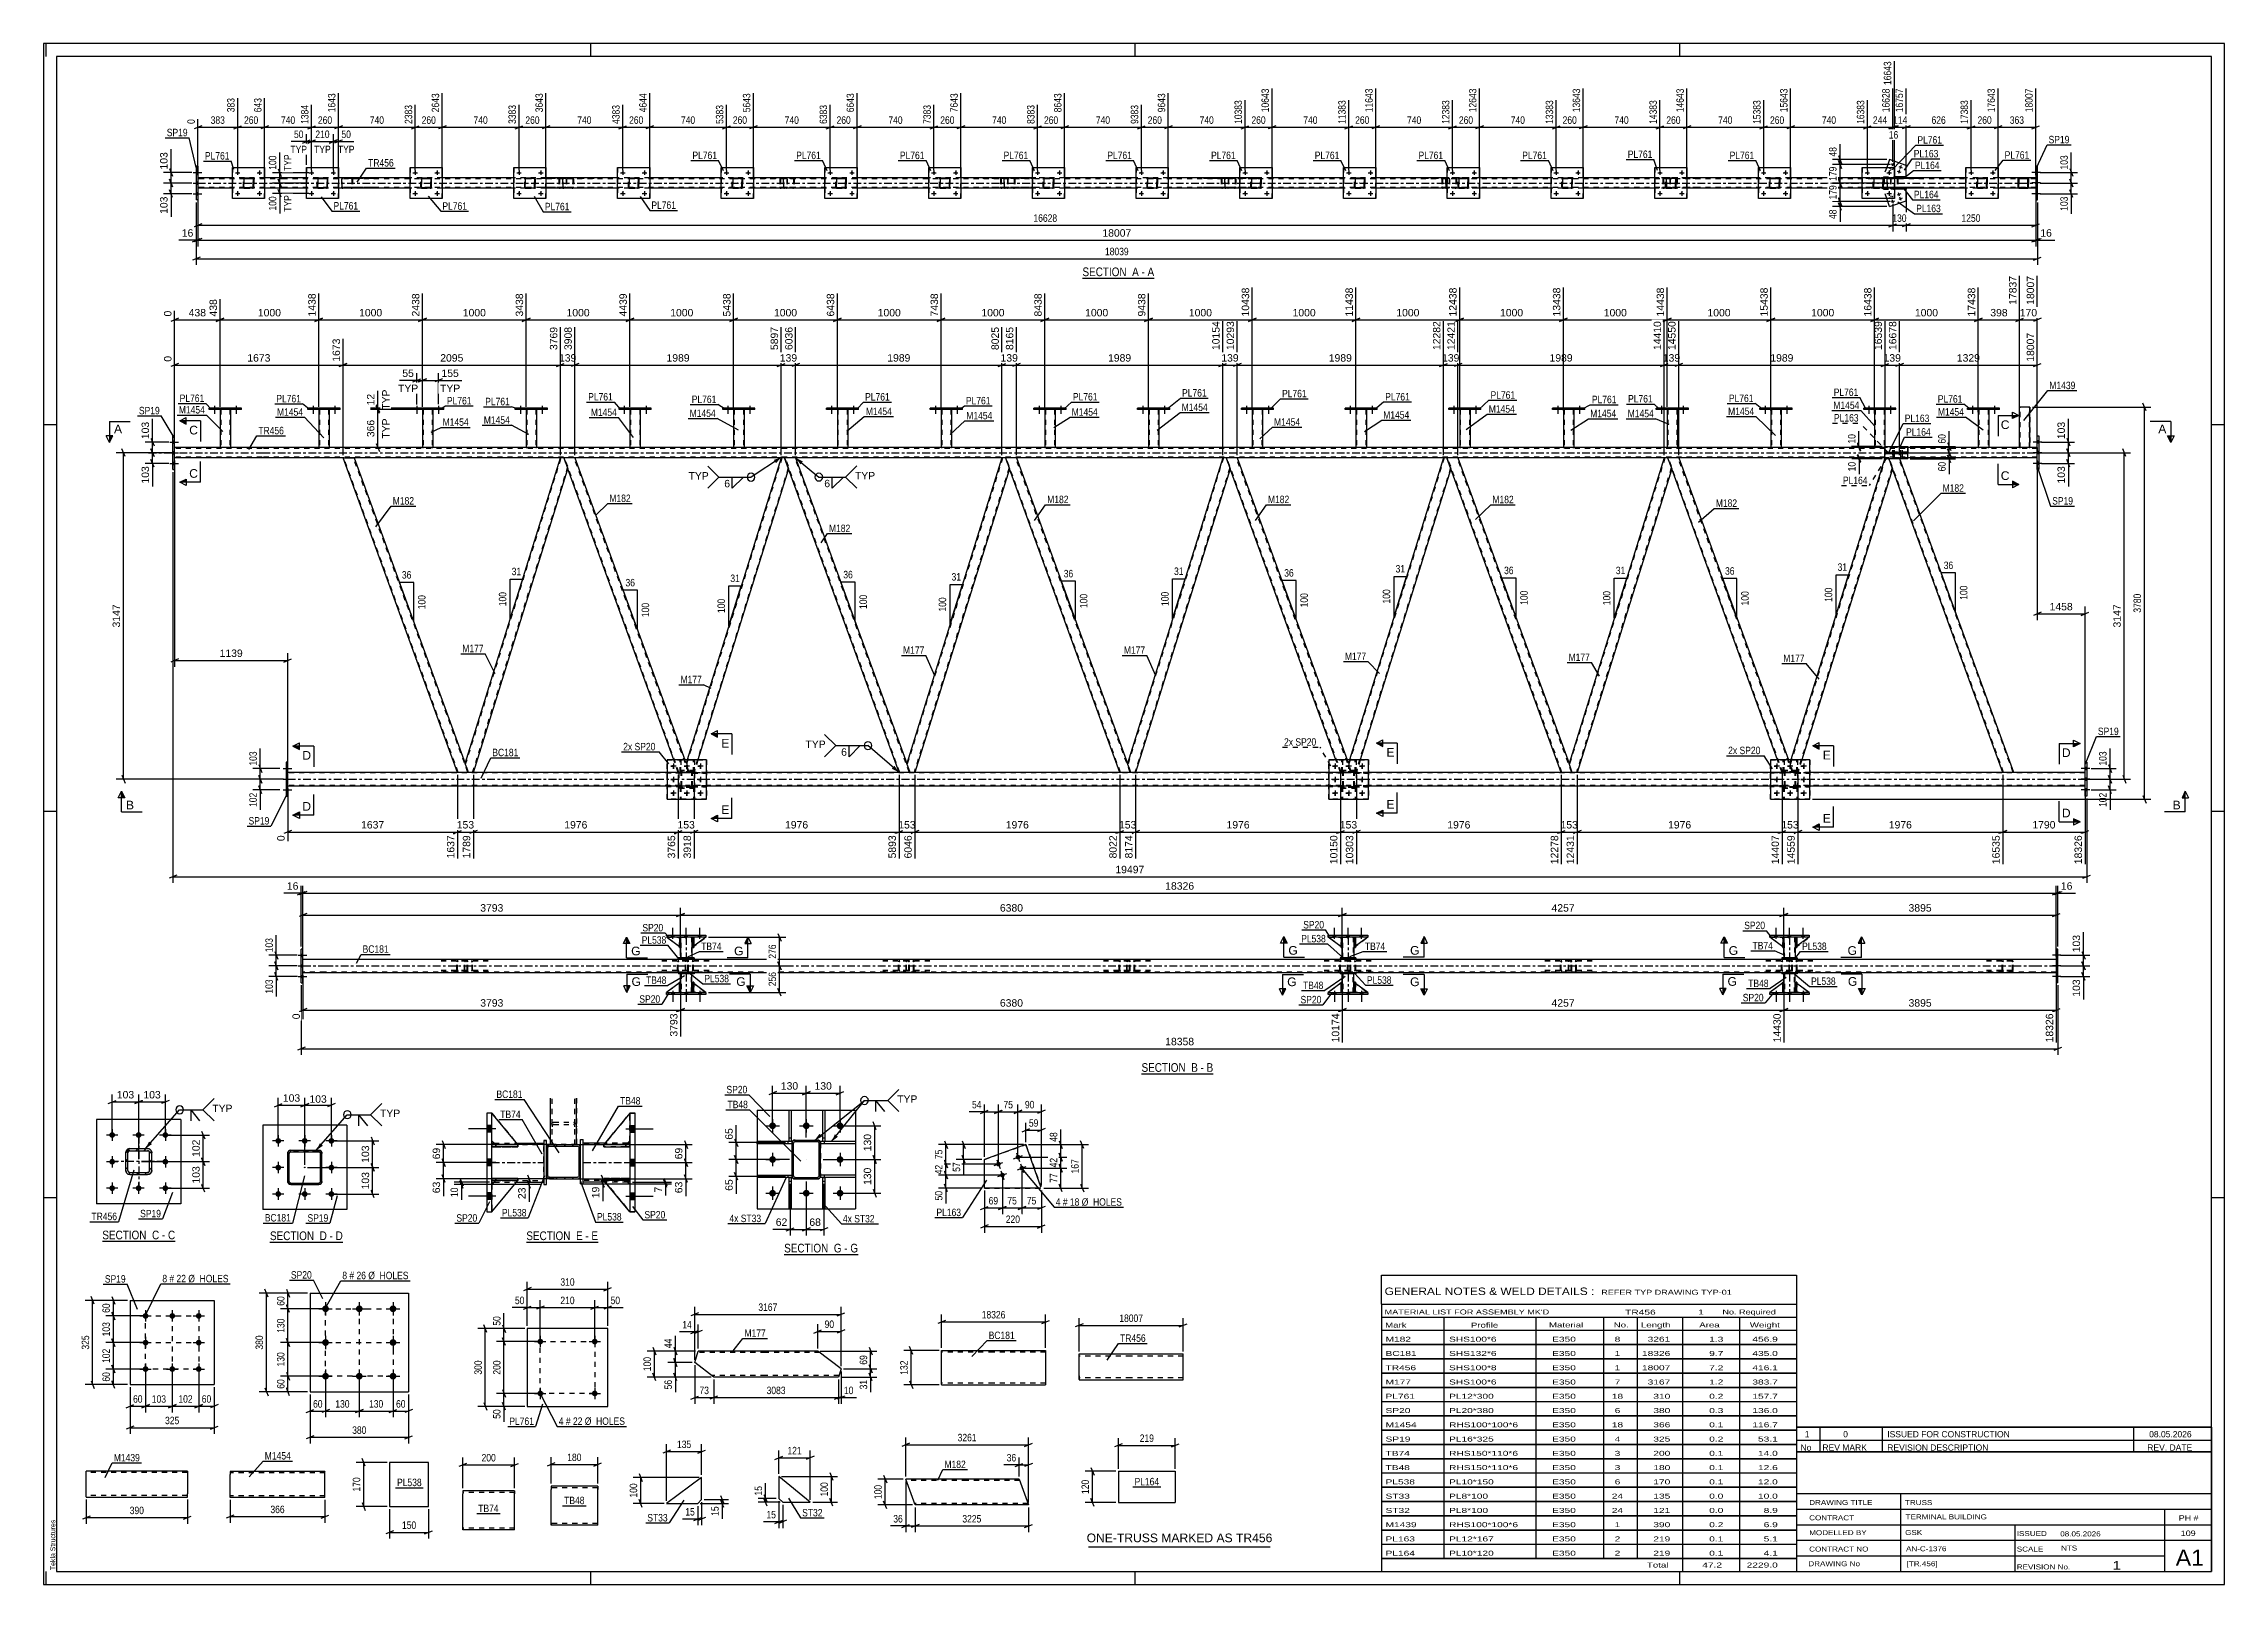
# Model space of a CAD drawing. Header units: millimetres. Extents: x 0 to 841, y 0 to 594.
import ezdxf

# ---------------------------------------------------------------- set-up
doc = ezdxf.new("R2010")
doc.units = ezdxf.units.MM
doc.linetypes.add('DXK_LINE_DOT2', pattern=[3.9198, 1.9599, -1.9599])
doc.linetypes.add('DXK_LINE_DOT3', pattern=[5.9187, 2.979, -0.9799, 0.9799, -0.9799])
doc.styles.add('Arial', font='ARIAL.TTF', dxfattribs={"height": 0.2})
doc.styles.add('Arial Narrow', font='ARIALN.TTF', dxfattribs={"height": 0.2})

# ---------------------------------------------------------------- blocks, each defined once
blk = doc.blocks.new('Unknown-318892572-50 - 2903')
at = {"color": 6, "linetype": 'Continuous'}
blk.add_line((285.59, 127.22), (314.09, 127.22), dxfattribs=at)
at = {"color": 0, "linetype": 'Continuous'}
blk.add_wipeout([(303.7, 127.97), (303.7, 131.47), (285.59, 131.47), (285.59, 127.97)], dxfattribs=at)
blk.add_wipeout([(307.73, 127.97), (307.73, 131.47), (304.75, 131.47), (304.75, 127.97)], dxfattribs=at)
at = {"color": 7, "linetype": 'Continuous', "style": 'Arial Narrow'}
blk.add_text('SECTION ', height=3.34, dxfattribs=at).set_placement((285.59, 127.97))
at = {"color": 0, "linetype": 'Continuous'}
blk.add_wipeout([(310.06, 127.97), (310.06, 131.47), (308.78, 131.47), (308.78, 127.97)], dxfattribs=at)
blk.add_wipeout([(314.09, 127.97), (314.09, 131.47), (311.11, 131.47), (311.11, 127.97)], dxfattribs=at)
at = {"color": 7, "linetype": 'Continuous', "style": 'Arial Narrow'}
for s, p in [('G', (304.75, 127.97)), ('-', (308.78, 127.97)), ('G', (311.11, 127.97))]:
    blk.add_text(s, height=3.34, dxfattribs=at).set_placement(p)
blk = doc.blocks.new('Unknown-318892572-1113')
at = {"color": 5, "linetype": 'Continuous'}
for p, q in [((841, 594), (0, 594)), ((0, 594), (0, 0)), ((1, 589), (1, 594)), ((836, 589), (5, 589)), ((5, 589), (5, 5)), ((211, 589), (211, 594)), ((421, 589), (421, 594)), ((631, 589), (631, 594)), ((836, 5), (836, 589)), ((841, 0), (841, 594)), ((5, 447), (0, 447)), ((841, 447), (836, 447)), ((5, 298), (0, 298)), ((841, 298), (836, 298)), ((5, 149), (0, 149)), ((841, 149), (836, 149)), ((0, 0), (841, 0)), ((1, 0), (1, 5)), ((5, 5), (836, 5)), ((211, 0), (211, 5)), ((421, 0), (421, 5)), ((631, 0), (631, 5))]:
    blk.add_line(p, q, dxfattribs=at)
at = {"color": 174, "linetype": 'Continuous', "style": 'Arial'}
blk.add_text('Tekla Structures', height=1.9102, rotation=90, dxfattribs=at).set_placement((4.5, 5.5))
blk = doc.blocks.new('Unknown-318892572-12 - 6435')
at = {"color": 6, "linetype": 'Continuous'}
blk.add_line((400.63, 503.6), (428.28, 503.6), dxfattribs=at)
at = {"color": 0, "linetype": 'Continuous'}
blk.add_wipeout([(418.74, 504.35), (418.74, 507.85), (400.63, 507.85), (400.63, 504.35)], dxfattribs=at)
blk.add_wipeout([(422.35, 504.35), (422.35, 507.85), (419.79, 507.85), (419.79, 504.35)], dxfattribs=at)
at = {"color": 7, "linetype": 'Continuous', "style": 'Arial Narrow'}
blk.add_text('SECTION ', height=3.34, dxfattribs=at).set_placement((400.63, 504.35))
at = {"color": 0, "linetype": 'Continuous'}
blk.add_wipeout([(424.67, 504.35), (424.67, 507.85), (423.4, 507.85), (423.4, 504.35)], dxfattribs=at)
blk.add_wipeout([(428.28, 504.35), (428.28, 507.85), (425.72, 507.85), (425.72, 504.35)], dxfattribs=at)
at = {"color": 7, "linetype": 'Continuous', "style": 'Arial Narrow'}
for s, p in [('A', (419.79, 504.35)), ('-', (423.4, 504.35)), ('A', (425.72, 504.35))]:
    blk.add_text(s, height=3.34, dxfattribs=at).set_placement(p)
blk = doc.blocks.new('Unknown-318892572-17 - 4091')
at = {"color": 6, "linetype": 'Continuous'}
blk.add_line((423.41, 196.85), (451.06, 196.85), dxfattribs=at)
at = {"color": 0, "linetype": 'Continuous'}
blk.add_wipeout([(441.52, 197.6), (441.52, 201.1), (423.41, 201.1), (423.41, 197.6)], dxfattribs=at)
blk.add_wipeout([(445.12, 197.6), (445.12, 201.1), (442.57, 201.1), (442.57, 197.6)], dxfattribs=at)
at = {"color": 7, "linetype": 'Continuous', "style": 'Arial Narrow'}
blk.add_text('SECTION ', height=3.34, dxfattribs=at).set_placement((423.41, 197.6))
at = {"color": 0, "linetype": 'Continuous'}
blk.add_wipeout([(447.45, 197.6), (447.45, 201.1), (446.17, 201.1), (446.17, 197.6)], dxfattribs=at)
blk.add_wipeout([(451.06, 197.6), (451.06, 201.1), (448.5, 201.1), (448.5, 197.6)], dxfattribs=at)
at = {"color": 7, "linetype": 'Continuous', "style": 'Arial Narrow'}
for s, p in [('B', (442.57, 197.6)), ('-', (446.17, 197.6)), ('B', (448.5, 197.6))]:
    blk.add_text(s, height=3.34, dxfattribs=at).set_placement(p)
blk = doc.blocks.new('Unknown-318892572-46 - 3819')
at = {"color": 6, "linetype": 'Continuous'}
blk.add_line((22.65, 132.28), (50.72, 132.28), dxfattribs=at)
at = {"color": 0, "linetype": 'Continuous'}
blk.add_wipeout([(40.76, 133.03), (40.76, 136.53), (22.65, 136.53), (22.65, 133.03)], dxfattribs=at)
blk.add_wipeout([(44.58, 133.03), (44.58, 136.53), (41.81, 136.53), (41.81, 133.03)], dxfattribs=at)
at = {"color": 7, "linetype": 'Continuous', "style": 'Arial Narrow'}
blk.add_text('SECTION ', height=3.34, dxfattribs=at).set_placement((22.65, 133.03))
at = {"color": 0, "linetype": 'Continuous'}
blk.add_wipeout([(46.91, 133.03), (46.91, 136.53), (45.63, 136.53), (45.63, 133.03)], dxfattribs=at)
blk.add_wipeout([(50.72, 133.03), (50.72, 136.53), (47.96, 136.53), (47.96, 133.03)], dxfattribs=at)
at = {"color": 7, "linetype": 'Continuous', "style": 'Arial Narrow'}
for s, p in [('C', (41.81, 133.03)), ('C', (47.96, 133.03)), ('-', (45.63, 133.03))]:
    blk.add_text(s, height=3.34, dxfattribs=at).set_placement(p)
blk = doc.blocks.new('Unknown-318892572-47 - 3580')
at = {"color": 6, "linetype": 'Continuous'}
blk.add_line((87.3, 131.98), (115.37, 131.98), dxfattribs=at)
at = {"color": 0, "linetype": 'Continuous'}
blk.add_wipeout([(105.41, 132.73), (105.41, 136.23), (87.3, 136.23), (87.3, 132.73)], dxfattribs=at)
blk.add_wipeout([(109.23, 132.73), (109.23, 136.23), (106.46, 136.23), (106.46, 132.73)], dxfattribs=at)
at = {"color": 7, "linetype": 'Continuous', "style": 'Arial Narrow'}
blk.add_text('SECTION ', height=3.34, dxfattribs=at).set_placement((87.3, 132.73))
at = {"color": 0, "linetype": 'Continuous'}
blk.add_wipeout([(111.56, 132.73), (111.56, 136.23), (110.28, 136.23), (110.28, 132.73)], dxfattribs=at)
blk.add_wipeout([(115.37, 132.73), (115.37, 136.23), (112.61, 136.23), (112.61, 132.73)], dxfattribs=at)
at = {"color": 7, "linetype": 'Continuous', "style": 'Arial Narrow'}
for s, p in [('D', (106.46, 132.73)), ('D', (112.61, 132.73)), ('-', (110.28, 132.73))]:
    blk.add_text(s, height=3.34, dxfattribs=at).set_placement(p)
blk = doc.blocks.new('Unknown-318892572-48 - 3284')
at = {"color": 6, "linetype": 'Continuous'}
blk.add_line((186.16, 131.98), (213.81, 131.98), dxfattribs=at)
at = {"color": 0, "linetype": 'Continuous'}
blk.add_wipeout([(204.27, 132.73), (204.27, 136.23), (186.16, 136.23), (186.16, 132.73)], dxfattribs=at)
blk.add_wipeout([(207.88, 132.73), (207.88, 136.23), (205.32, 136.23), (205.32, 132.73)], dxfattribs=at)
at = {"color": 7, "linetype": 'Continuous', "style": 'Arial Narrow'}
blk.add_text('SECTION ', height=3.34, dxfattribs=at).set_placement((186.16, 132.73))
at = {"color": 0, "linetype": 'Continuous'}
blk.add_wipeout([(210.2, 132.73), (210.2, 136.23), (208.93, 136.23), (208.93, 132.73)], dxfattribs=at)
blk.add_wipeout([(213.81, 132.73), (213.81, 136.23), (211.25, 136.23), (211.25, 132.73)], dxfattribs=at)
at = {"color": 7, "linetype": 'Continuous', "style": 'Arial Narrow'}
for s, p in [('E', (205.32, 132.73)), ('E', (211.25, 132.73)), ('-', (208.93, 132.73))]:
    blk.add_text(s, height=3.34, dxfattribs=at).set_placement(p)
blk = doc.blocks.new('Part-318892572-3016 - 2903')
at = {"color": 2, "linetype": 'Continuous'}
for p, q in [((300.52, 144.8), (300.52, 156.89)), ((300.52, 156.89), (301.32, 156.89)), ((301.32, 156.89), (301.32, 144.8)), ((301.32, 144.8), (300.52, 144.8))]:
    blk.add_line(p, q, dxfattribs=at)
at = {"color": 7, "linetype": 'DXK_LINE_DOT2'}
blk.add_line((300.52, 155.39), (301.32, 155.39), dxfattribs=at)
blk = doc.blocks.new('Part-318892572-2956 - 2903')
at = {"color": 2, "linetype": 'Continuous'}
for p, q in [((275.13, 182.8), (313.13, 182.8)), ((275.13, 182.8), (275.13, 144.8)), ((313.13, 182.8), (313.13, 144.8)), ((275.13, 144.8), (313.13, 144.8))]:
    blk.add_line(p, q, dxfattribs=at)
blk = doc.blocks.new('Part-318892572-2961 - 2903')
at = {"color": 2, "linetype": 'Continuous'}
for p, q in [((313.13, 157.7), (299.63, 157.7)), ((299.63, 156.9), (299.63, 157.5)), ((313.13, 156.9), (299.63, 156.9)), ((313.13, 157.7), (313.13, 156.9))]:
    blk.add_line(p, q, dxfattribs=at)
at = {"color": 7, "linetype": 'DXK_LINE_DOT2'}
for p, q in [((299.63, 157.5), (299.63, 157.7)), ((301.13, 156.9), (301.13, 157.7))]:
    blk.add_line(p, q, dxfattribs=at)
blk = doc.blocks.new('Part-318892572-2966 - 2903')
at = {"color": 2, "linetype": 'Continuous'}
for p, q in [((299.63, 170.7), (299.63, 170.1)), ((300.52, 170.7), (299.63, 170.7)), ((313.13, 169.9), (299.63, 169.9)), ((313.13, 170.7), (301.32, 170.7)), ((313.13, 170.7), (313.13, 169.9))]:
    blk.add_line(p, q, dxfattribs=at)
at = {"color": 7, "linetype": 'DXK_LINE_DOT2'}
for p, q in [((299.63, 170.1), (299.63, 169.9)), ((301.32, 170.7), (300.52, 170.7)), ((301.13, 169.9), (301.13, 170.7))]:
    blk.add_line(p, q, dxfattribs=at)
blk = doc.blocks.new('Part-318892572-2994 - 2903')
at = {"linetype": 'Continuous'}
h = blk.add_hatch(dxfattribs=at)
h.set_pattern_fill('', scale=0.7, style=0, pattern_type=0)
h.set_pattern_definition([(45, (299.28, 170.9486), (-1.57154, 1.57154), [])])
h.paths.add_polyline_path([(299.54, 170.56), (299.28, 170.95), (298.89, 171.21), (298.43, 171.3), (289.83, 171.3), (289.37, 171.21), (288.98, 170.95), (288.72, 170.56), (288.63, 170.1), (288.63, 157.5), (288.72, 157.04), (288.98, 156.65), (289.37, 156.39), (289.83, 156.3), (298.43, 156.3), (298.89, 156.39), (299.28, 156.65), (299.54, 157.04), (299.63, 157.5), (299.63, 170.1)])
h.paths.add_polyline_path([(299.03, 157.5), (298.99, 157.27), (298.86, 157.08), (298.66, 156.95), (298.43, 156.9), (289.83, 156.9), (289.6, 156.95), (289.41, 157.08), (289.28, 157.27), (289.23, 157.5), (289.23, 170.1), (289.28, 170.33), (289.41, 170.52), (289.6, 170.65), (289.83, 170.7), (298.43, 170.7), (298.66, 170.65), (298.86, 170.52), (298.99, 170.33), (299.03, 170.1)])
at = {"color": 7, "linetype": 'DXK_LINE_DOT2'}
for p, q in [((288.63, 170.1), (288.72, 170.56)), ((288.63, 170.1), (288.63, 157.5)), ((289.28, 170.33), (289.23, 170.1)), ((289.23, 157.5), (289.23, 170.1)), ((289.41, 170.52), (289.28, 170.33)), ((289.37, 171.21), (289.83, 171.3)), ((289.6, 170.65), (289.41, 170.52)), ((289.83, 170.7), (289.6, 170.65)), ((289.83, 171.3), (298.43, 171.3)), ((298.43, 170.7), (289.83, 170.7)), ((298.43, 171.3), (298.89, 171.21)), ((298.66, 170.65), (298.43, 170.7)), ((298.86, 170.52), (298.66, 170.65)), ((298.99, 170.33), (298.86, 170.52)), ((299.03, 170.1), (298.99, 170.33)), ((299.03, 157.5), (299.03, 170.1)), ((299.54, 170.56), (299.63, 170.1)), ((299.63, 170.1), (299.63, 157.5)), ((288.72, 157.04), (288.63, 157.5)), ((289.23, 157.5), (289.28, 157.27)), ((289.28, 157.27), (289.41, 157.08)), ((289.83, 156.3), (289.37, 156.39)), ((289.41, 157.08), (289.6, 156.95)), ((289.6, 156.95), (289.83, 156.9)), ((289.83, 156.9), (298.43, 156.9)), ((289.83, 156.3), (298.43, 156.3)), ((298.43, 156.9), (298.66, 156.95)), ((298.89, 156.39), (298.43, 156.3)), ((298.66, 156.95), (298.86, 157.08)), ((298.86, 157.08), (298.99, 157.27)), ((298.99, 157.27), (299.03, 157.5)), ((299.63, 157.5), (299.54, 157.04))]:
    blk.add_line(p, q, dxfattribs=at)
at = {"color": 2, "linetype": 'Continuous'}
for p, q in [((288.72, 170.56), (288.63, 170.1)), ((288.63, 157.5), (288.63, 170.1)), ((289.23, 170.1), (289.28, 170.33)), ((289.23, 157.5), (289.23, 170.1)), ((289.28, 170.33), (289.41, 170.52)), ((289.83, 171.3), (289.37, 171.21)), ((289.41, 170.52), (289.6, 170.65)), ((289.6, 170.65), (289.83, 170.7)), ((289.83, 171.3), (298.43, 171.3)), ((289.83, 170.7), (298.43, 170.7)), ((298.89, 171.21), (298.43, 171.3)), ((298.43, 170.7), (298.66, 170.65)), ((298.66, 170.65), (298.86, 170.52)), ((298.86, 170.52), (298.99, 170.33)), ((298.99, 170.33), (299.03, 170.1)), ((299.03, 157.5), (299.03, 170.1)), ((299.63, 170.1), (299.54, 170.56)), ((299.63, 157.5), (299.63, 170.1)), ((288.63, 157.5), (288.72, 157.04)), ((289.28, 157.27), (289.23, 157.5)), ((289.41, 157.08), (289.28, 157.27)), ((289.37, 156.39), (289.83, 156.3)), ((289.6, 156.95), (289.41, 157.08)), ((289.83, 156.9), (289.6, 156.95)), ((289.83, 156.9), (298.43, 156.9)), ((289.83, 156.3), (298.43, 156.3)), ((298.66, 156.95), (298.43, 156.9)), ((298.43, 156.3), (298.89, 156.39)), ((298.86, 157.08), (298.66, 156.95)), ((298.99, 157.27), (298.86, 157.08)), ((299.03, 157.5), (298.99, 157.27)), ((299.54, 157.04), (299.63, 157.5))]:
    blk.add_line(p, q, dxfattribs=at)
at = {"color": 7, "linetype": 'DXK_LINE_DOT3'}
blk.add_line((294.13, 163.8), (294.13, 163.8), dxfattribs=at)
at = {"color": 7, "linetype": 'DXK_LINE_DOT2'}
for centre, start, end in [((289.83, 170.1), 112.50002, 157.50002), ((298.43, 170.1), 22.50002, 67.50002), ((289.83, 157.5), 202.50002, 247.50002), ((298.43, 157.5), 292.50002, 337.50002)]:
    blk.add_arc(centre, 1.2, start, end, dxfattribs=at)
at = {"color": 2, "linetype": 'Continuous'}
for centre, start, end in [((289.83, 170.1), 112.50002, 157.50002), ((298.43, 170.1), 22.50002, 67.50002), ((289.83, 157.5), 202.50002, 247.50002), ((298.43, 157.5), 292.50002, 337.50002)]:
    blk.add_arc(centre, 1.2, start, end, dxfattribs=at)
blk = doc.blocks.new('Part-318892572-3011 - 2903')
at = {"color": 2, "linetype": 'Continuous'}
for p, q in [((287.52, 144.8), (287.52, 156.89)), ((287.52, 156.89), (288.32, 156.89)), ((288.32, 156.89), (288.32, 144.8)), ((288.32, 144.8), (287.52, 144.8))]:
    blk.add_line(p, q, dxfattribs=at)
at = {"color": 7, "linetype": 'DXK_LINE_DOT2'}
blk.add_line((287.52, 155.39), (288.32, 155.39), dxfattribs=at)
blk = doc.blocks.new('Part-318892572-3021 - 2903')
at = {"color": 2, "linetype": 'Continuous'}
for p, q in [((287.52, 170.69), (287.52, 182.8)), ((287.52, 182.8), (288.32, 182.8)), ((288.32, 182.8), (288.32, 170.69)), ((288.32, 170.69), (287.52, 170.69))]:
    blk.add_line(p, q, dxfattribs=at)
at = {"color": 7, "linetype": 'DXK_LINE_DOT2'}
blk.add_line((287.52, 172.19), (288.32, 172.19), dxfattribs=at)
blk = doc.blocks.new('Part-318892572-3026 - 2903')
at = {"color": 2, "linetype": 'Continuous'}
for p, q in [((300.52, 170.69), (300.52, 182.8)), ((300.52, 182.8), (301.32, 182.8)), ((301.32, 182.8), (301.32, 170.69)), ((301.32, 170.69), (300.52, 170.69))]:
    blk.add_line(p, q, dxfattribs=at)
at = {"color": 7, "linetype": 'DXK_LINE_DOT2'}
blk.add_line((300.52, 172.19), (301.32, 172.19), dxfattribs=at)
blk = doc.blocks.new('Part-318892572-3031 - 2903')
at = {"color": 2, "linetype": 'Continuous'}
for p, q in [((275.13, 157.7), (288.63, 157.7)), ((275.13, 157.7), (275.13, 156.9)), ((288.63, 156.9), (275.13, 156.9)), ((288.63, 156.9), (288.63, 157.5))]:
    blk.add_line(p, q, dxfattribs=at)
at = {"color": 7, "linetype": 'DXK_LINE_DOT2'}
for p, q in [((287.13, 156.9), (287.13, 157.7)), ((288.63, 157.7), (288.63, 157.5))]:
    blk.add_line(p, q, dxfattribs=at)
blk = doc.blocks.new('Part-318892572-3036 - 2903')
at = {"color": 2, "linetype": 'Continuous'}
for p, q in [((275.13, 169.9), (275.13, 170.7)), ((287.52, 170.7), (275.13, 170.7)), ((288.63, 169.9), (275.13, 169.9)), ((288.63, 170.7), (288.32, 170.7)), ((288.63, 170.1), (288.63, 170.7))]:
    blk.add_line(p, q, dxfattribs=at)
at = {"color": 7, "linetype": 'DXK_LINE_DOT2'}
for p, q in [((287.13, 169.9), (287.13, 170.7)), ((288.32, 170.7), (287.52, 170.7)), ((288.63, 170.1), (288.63, 169.9))]:
    blk.add_line(p, q, dxfattribs=at)
blk = doc.blocks.new('Bolt-318892572-3076 - 2903')
at = {"linetype": 'Continuous'}
for points in [[(282.43, 176.8, -1), (279.83, 176.8, -1)], [(295.43, 176.8, -1), (292.83, 176.8, -1)], [(308.43, 176.8, -1), (305.83, 176.8, -1)], [(282.43, 163.8, -1), (279.83, 163.8, -1)], [(308.43, 163.8, -1), (305.83, 163.8, -1)], [(282.43, 150.8, -1), (279.83, 150.8, -1)], [(295.43, 150.8, -1), (292.83, 150.8, -1)], [(308.43, 150.8, -1), (305.83, 150.8, -1)]]:
    blk.add_hatch(color=1, dxfattribs=at).paths.add_polyline_path(points)
at = {"color": 1, "linetype": 'Continuous'}
for p, q in [((278.53, 176.8), (283.73, 176.8)), ((281.13, 179.4), (281.13, 174.2)), ((291.53, 176.8), (296.73, 176.8)), ((294.13, 179.4), (294.13, 174.2)), ((304.53, 176.8), (309.73, 176.8)), ((307.13, 179.4), (307.13, 174.2)), ((278.53, 163.8), (283.73, 163.8)), ((281.13, 166.4), (281.13, 161.2)), ((304.53, 163.8), (309.73, 163.8)), ((307.13, 166.4), (307.13, 161.2)), ((281.13, 153.4), (281.13, 148.2)), ((294.13, 153.4), (294.13, 148.2)), ((307.13, 153.4), (307.13, 148.2)), ((278.53, 150.8), (283.73, 150.8)), ((291.53, 150.8), (296.73, 150.8)), ((304.53, 150.8), (309.73, 150.8))]:
    blk.add_line(p, q, dxfattribs=at)
blk = doc.blocks.new('Part-318892572-1932 - 1916')
at = {"color": 2, "linetype": 'Continuous'}
for p, q in [((71.91, 43.54), (71.91, 42.34)), ((108.51, 43.54), (71.91, 43.54)), ((71.91, 33.63), (71.91, 42.34)), ((108.51, 43.54), (108.51, 43.44)), ((108.51, 33.54), (108.51, 43.44)), ((71.91, 33.54), (71.91, 33.63)), ((108.51, 33.54), (71.91, 33.54))]:
    blk.add_line(p, q, dxfattribs=at)
at = {"color": 7, "linetype": 'DXK_LINE_DOT2'}
for p, q in [((108.51, 42.94), (71.91, 42.94)), ((71.91, 34.14), (71.91, 34.18)), ((108.51, 34.14), (71.91, 34.14)), ((108.51, 34.14), (108.51, 34.18))]:
    blk.add_line(p, q, dxfattribs=at)
blk = doc.blocks.new('Part-318892572-4870 - 4655')
at = {"color": 7, "linetype": 'DXK_LINE_DOT2'}
for p, q in [((671.36, 313.04), (665.96, 313.04)), ((665.96, 312.72), (665.96, 313.04)), ((671.36, 312.72), (665.96, 312.72)), ((670.76, 312.72), (670.76, 313.04)), ((671.36, 313.04), (671.36, 312.72))]:
    blk.add_line(p, q, dxfattribs=at)
blk = doc.blocks.new('Part-318892572-4749 - 4655')
at = {"color": 2, "linetype": 'Continuous'}
for p, q in [((162.61, 316.53), (199.31, 434.28)), ((165.72, 313.06), (202.18, 430.03)), ((200.63, 434.28), (199.31, 434.28)), ((200.63, 434.28), (202.18, 430.03)), ((163.87, 313.06), (162.61, 316.53))]:
    blk.add_line(p, q, dxfattribs=at)
at = {"color": 7, "linetype": 'DXK_LINE_DOT2'}
for p, q in [((162.74, 316.16), (199.56, 434.28)), ((165.46, 313.06), (202.04, 430.4)), ((165.72, 313.06), (163.87, 313.06))]:
    blk.add_line(p, q, dxfattribs=at)
blk = doc.blocks.new('Bolt-318892572-4813 - 4655')
at = {"linetype": 'Continuous'}
for points in [[(263.46, 452.92), (264.34, 452.92), (264.34, 453.4), (263.46, 453.4)], [(271.86, 452.92), (272.74, 452.92), (272.74, 453.4), (271.86, 453.4)]]:
    blk.add_hatch(color=1, dxfattribs=at).paths.add_polyline_path(points)
at = {"color": 1, "linetype": 'Continuous'}
for p, q in [((263.9, 454.4), (263.9, 451.28)), ((272.3, 454.4), (272.3, 451.28)), ((263.46, 453.4), (263.46, 452.92)), ((264.34, 453.4), (264.34, 452.92)), ((271.86, 453.4), (271.86, 452.92)), ((272.74, 453.4), (272.74, 452.92))]:
    blk.add_line(p, q, dxfattribs=at)
blk = doc.blocks.new('Part-318892572-4737 - 4655')
at = {"color": 2, "linetype": 'Continuous'}
for p, q in [((500.65, 317.88), (500.65, 317.88)), ((500.97, 317.88), (500.65, 317.88)), ((500.97, 317.88), (500.97, 317.88))]:
    blk.add_line(p, q, dxfattribs=at)
at = {"color": 7, "linetype": 'DXK_LINE_DOT2'}
for p, q in [((500.65, 313.04), (500.65, 317.88)), ((500.65, 313.64), (500.97, 313.64)), ((500.97, 313.04), (500.65, 313.04)), ((500.97, 313.04), (500.97, 317.88))]:
    blk.add_line(p, q, dxfattribs=at)
blk = doc.blocks.new('Bolt-318892572-4673 - 4655')
at = {"color": 1, "linetype": 'DXK_LINE_DOT2'}
for p, q in [((713.07, 437.32), (713.07, 434.32)), ((713.67, 437.32), (713.67, 434.32)), ((716.09, 437.32), (716.09, 434.32)), ((716.69, 437.32), (716.69, 434.32)), ((712.71, 436.52), (712.71, 436.04)), ((713.31, 436.52), (713.31, 436.04)), ((713.43, 436.52), (713.43, 436.04)), ((714.03, 436.52), (714.03, 436.04)), ((715.73, 436.52), (715.73, 436.04)), ((716.33, 436.52), (716.33, 436.04)), ((716.45, 436.52), (716.45, 436.04)), ((717.05, 436.52), (717.05, 436.04))]:
    blk.add_line(p, q, dxfattribs=at)
blk = doc.blocks.new('Part-318892572-4721 - 4655')
at = {"color": 7, "linetype": 'DXK_LINE_DOT2'}
for p, q in [((250.63, 307.52), (250.95, 307.52)), ((250.63, 307.52), (250.63, 302.68)), ((250.63, 306.92), (250.95, 306.92)), ((250.95, 307.52), (250.95, 302.68)), ((250.95, 302.68), (250.63, 302.68))]:
    blk.add_line(p, q, dxfattribs=at)
blk = doc.blocks.new('Bolt-318892572-4657 - 4655')
at = {"linetype": 'Continuous'}
for points in [[(713.44, 436.52), (712.72, 436.52), (712.72, 436.04), (713.44, 436.04)], [(714.04, 436.52), (713.32, 436.52), (713.32, 436.04), (714.04, 436.04)], [(716.45, 436.52), (715.73, 436.52), (715.73, 436.04), (716.45, 436.04)], [(717.05, 436.52), (716.33, 436.52), (716.33, 436.04), (717.05, 436.04)]]:
    blk.add_hatch(color=1, dxfattribs=at).paths.add_polyline_path(points)
at = {"color": 1, "linetype": 'Continuous'}
for p, q in [((713.08, 437.32), (713.08, 434.32)), ((713.68, 437.32), (713.68, 434.32)), ((716.09, 437.32), (716.09, 434.32)), ((716.69, 437.32), (716.69, 434.32)), ((712.72, 436.52), (712.72, 436.04)), ((713.32, 436.52), (713.32, 436.04)), ((713.44, 436.52), (713.44, 436.04)), ((714.04, 436.52), (714.04, 436.04)), ((715.73, 436.52), (715.73, 436.04)), ((716.33, 436.52), (716.33, 436.04)), ((716.45, 436.52), (716.45, 436.04)), ((717.05, 436.52), (717.05, 436.04))]:
    blk.add_line(p, q, dxfattribs=at)
blk = doc.blocks.new('Part-318892572-4738 - 4655')
at = {"color": 2, "linetype": 'Continuous'}
for p, q in [((505.85, 317.88), (505.85, 317.88)), ((506.17, 317.88), (505.85, 317.88)), ((506.17, 317.88), (506.17, 317.88))]:
    blk.add_line(p, q, dxfattribs=at)
at = {"color": 7, "linetype": 'DXK_LINE_DOT2'}
for p, q in [((505.85, 313.04), (505.85, 317.88)), ((505.85, 313.64), (506.17, 313.64)), ((506.17, 313.04), (505.85, 313.04)), ((506.17, 313.04), (506.17, 317.88))]:
    blk.add_line(p, q, dxfattribs=at)
blk = doc.blocks.new('Part-318892572-5065 - 4655')
at = {"color": 2, "linetype": 'Continuous'}
for p, q in [((741.91, 452.92), (741.91, 453.4)), ((754.31, 453.4), (741.91, 453.4)), ((754.31, 452.92), (741.91, 452.92)), ((754.31, 452.92), (754.31, 453.4))]:
    blk.add_line(p, q, dxfattribs=at)
blk = doc.blocks.new('Part-318892572-4722 - 4655')
at = {"color": 7, "linetype": 'DXK_LINE_DOT2'}
for p, q in [((245.43, 313.04), (245.43, 317.88)), ((245.43, 317.88), (245.75, 317.88)), ((245.43, 313.64), (245.75, 313.64)), ((245.75, 313.04), (245.43, 313.04)), ((245.75, 317.88), (245.75, 313.04))]:
    blk.add_line(p, q, dxfattribs=at)
blk = doc.blocks.new('Part-318892572-4662 - 4655')
at = {"color": 2, "linetype": 'Continuous'}
for p, q in [((710.08, 433.88), (710.08, 438.68)), ((710.08, 438.68), (718.86, 438.68)), ((718.86, 438.68), (718.86, 436.52)), ((718.86, 433.88), (710.08, 433.88)), ((718.86, 433.88), (718.86, 436.04))]:
    blk.add_line(p, q, dxfattribs=at)
at = {"color": 7, "linetype": 'DXK_LINE_DOT2'}
blk.add_line((718.86, 436.52), (718.86, 436.04), dxfattribs=at)
blk = doc.blocks.new('Part-318892572-4727 - 4655')
at = {"color": 2, "linetype": 'Continuous'}
for p, q in [((624.98, 434.28), (588.28, 316.53)), ((627.85, 430.03), (591.39, 313.06)), ((626.3, 434.28), (624.98, 434.28)), ((626.3, 434.28), (627.85, 430.03)), ((589.54, 313.06), (588.28, 316.53))]:
    blk.add_line(p, q, dxfattribs=at)
at = {"color": 7, "linetype": 'DXK_LINE_DOT2'}
for p, q in [((625.23, 434.28), (588.41, 316.16)), ((627.71, 430.4), (591.14, 313.06)), ((591.39, 313.06), (589.54, 313.06))]:
    blk.add_line(p, q, dxfattribs=at)
blk = doc.blocks.new('Part-318892572-4667 - 4655')
at = {"color": 2, "linetype": 'Continuous'}
for p, q in [((710.08, 436.52), (710.08, 436.04)), ((710.08, 436.52), (718.86, 436.52)), ((710.08, 436.04), (718.86, 436.04)), ((712.45, 436.04), (712.45, 436.52)), ((718.86, 436.52), (718.86, 436.04))]:
    blk.add_line(p, q, dxfattribs=at)
blk = doc.blocks.new('Part-318892572-4736 - 4655')
at = {"color": 7, "linetype": 'DXK_LINE_DOT2'}
for p, q in [((245.88, 313.04), (240.48, 313.04)), ((240.48, 312.72), (240.48, 313.04)), ((245.88, 312.72), (240.48, 312.72)), ((245.28, 312.72), (245.28, 313.04)), ((245.88, 313.04), (245.88, 312.72))]:
    blk.add_line(p, q, dxfattribs=at)
blk = doc.blocks.new('Bolt-318892572-5071 - 4655')
at = {"linetype": 'Continuous'}
for points in [[(183.47, 452.92), (184.35, 452.92), (184.35, 453.4), (183.47, 453.4)], [(191.87, 452.92), (192.75, 452.92), (192.75, 453.4), (191.87, 453.4)]]:
    blk.add_hatch(color=1, dxfattribs=at).paths.add_polyline_path(points)
at = {"color": 1, "linetype": 'Continuous'}
for p, q in [((183.91, 454.4), (183.91, 451.28)), ((192.31, 454.4), (192.31, 451.28)), ((183.47, 453.4), (183.47, 452.92)), ((184.35, 453.4), (184.35, 452.92)), ((191.87, 453.4), (191.87, 452.92)), ((192.75, 453.4), (192.75, 452.92))]:
    blk.add_line(p, q, dxfattribs=at)
blk = doc.blocks.new('Part-318892572-4742 - 4655')
at = {"color": 7, "linetype": 'DXK_LINE_DOT2'}
for p, q in [((501.09, 307.84), (495.69, 307.84)), ((495.69, 307.84), (495.69, 307.52)), ((501.09, 307.52), (495.69, 307.52)), ((500.49, 307.52), (500.49, 307.84)), ((501.09, 307.52), (501.09, 307.84))]:
    blk.add_line(p, q, dxfattribs=at)
blk = doc.blocks.new('Part-318892572-4678 - 4655')
at = {"color": 7, "linetype": 'DXK_LINE_DOT2'}
for p, q in [((710.08, 438.68), (710.08, 434.28)), ((710.1, 438.68), (710.08, 438.68)), ((710.08, 438.68), (718.85, 438.68)), ((718.85, 438.68), (718.85, 433.88)), ((710.08, 433.88), (710.08, 434.15)), ((718.85, 433.88), (710.08, 433.88))]:
    blk.add_line(p, q, dxfattribs=at)
at = {"color": 2, "linetype": 'Continuous'}
blk.add_line((710.08, 434.28), (710.08, 434.15), dxfattribs=at)
blk = doc.blocks.new('Part-318892572-4743 - 4655')
at = {"color": 7, "linetype": 'DXK_LINE_DOT2'}
for p, q in [((245.75, 307.52), (245.43, 307.52)), ((245.43, 307.52), (245.43, 302.68)), ((245.43, 306.92), (245.75, 306.92)), ((245.75, 307.52), (245.75, 302.68)), ((245.43, 302.68), (245.75, 302.68))]:
    blk.add_line(p, q, dxfattribs=at)
blk = doc.blocks.new('Part-318892572-4683 - 4655')
at = {"color": 7, "linetype": 'DXK_LINE_DOT2'}
for p, q in [((718.85, 436.52), (710.08, 436.52)), ((710.08, 436.52), (710.08, 436.04)), ((718.85, 436.04), (710.08, 436.04)), ((712.44, 436.52), (712.44, 436.04)), ((718.85, 436.52), (718.85, 436.04))]:
    blk.add_line(p, q, dxfattribs=at)
blk = doc.blocks.new('Part-318892572-4693 - 4655')
at = {"color": 2, "linetype": 'Continuous'}
for p, q in [((49.87, 429.78), (49.87, 442.78)), ((50.51, 442.78), (49.87, 442.78)), ((50.51, 429.78), (50.51, 442.78)), ((49.87, 429.78), (50.51, 429.78))]:
    blk.add_line(p, q, dxfattribs=at)
blk = doc.blocks.new('Part-318892572-4698 - 4655')
at = {"color": 2, "linetype": 'Continuous'}
for p, q in [((768.84, 429.78), (768.84, 442.78)), ((768.84, 442.78), (769.48, 442.78)), ((769.48, 442.78), (769.48, 429.78)), ((769.48, 429.78), (768.84, 429.78))]:
    blk.add_line(p, q, dxfattribs=at)
blk = doc.blocks.new('Part-318892572-4880 - 4655')
at = {"color": 2, "linetype": 'Continuous'}
for p, q in [((676.11, 317.88), (676.11, 317.88)), ((676.43, 317.88), (676.11, 317.88)), ((676.43, 317.88), (676.43, 317.88))]:
    blk.add_line(p, q, dxfattribs=at)
at = {"color": 7, "linetype": 'DXK_LINE_DOT2'}
for p, q in [((676.11, 313.04), (676.11, 317.88)), ((676.11, 313.64), (676.43, 313.64)), ((676.43, 313.04), (676.11, 313.04)), ((676.43, 313.04), (676.43, 317.88))]:
    blk.add_line(p, q, dxfattribs=at)
blk = doc.blocks.new('Part-318892572-4767 - 4655')
at = {"color": 7, "linetype": 'DXK_LINE_DOT2'}
for p, q in [((505.49, 307.52), (505.49, 307.84)), ((505.49, 307.84), (510.89, 307.84)), ((510.89, 307.52), (505.49, 307.52)), ((506.09, 307.52), (506.09, 307.84)), ((510.89, 307.84), (510.89, 307.52))]:
    blk.add_line(p, q, dxfattribs=at)
blk = doc.blocks.new('Part-318892572-4703 - 4655')
at = {"color": 2, "linetype": 'Continuous'}
for p, q in [((787.26, 303.92), (787.26, 316.92)), ((787.26, 316.92), (787.9, 316.92)), ((787.9, 316.92), (787.9, 303.92)), ((787.9, 303.92), (787.26, 303.92))]:
    blk.add_line(p, q, dxfattribs=at)
blk = doc.blocks.new('Part-318892572-4768 - 4655')
at = {"color": 7, "linetype": 'DXK_LINE_DOT2'}
for p, q in [((505.49, 312.72), (505.49, 313.04)), ((505.49, 313.04), (510.89, 313.04)), ((510.89, 312.72), (505.49, 312.72)), ((506.09, 312.72), (506.09, 313.04)), ((510.89, 313.04), (510.89, 312.72))]:
    blk.add_line(p, q, dxfattribs=at)
blk = doc.blocks.new('Part-318892572-4772 - 4655')
at = {"color": 7, "linetype": 'DXK_LINE_DOT2'}
for p, q in [((510.89, 313.04), (505.49, 313.04)), ((505.49, 313.04), (505.49, 312.72)), ((505.49, 312.72), (510.89, 312.72)), ((506.09, 312.72), (506.09, 313.04)), ((510.89, 312.72), (510.89, 313.04))]:
    blk.add_line(p, q, dxfattribs=at)
blk = doc.blocks.new('Part-318892572-4708 - 4655')
at = {"color": 2, "linetype": 'Continuous'}
for p, q in [((94.15, 316.92), (93.51, 316.92)), ((93.51, 316.92), (93.51, 303.92)), ((94.15, 303.92), (94.15, 316.92)), ((93.51, 303.92), (94.15, 303.92))]:
    blk.add_line(p, q, dxfattribs=at)
blk = doc.blocks.new('Part-318892572-4773 - 4655')
at = {"color": 7, "linetype": 'DXK_LINE_DOT2'}
for p, q in [((501.09, 312.8), (501.13, 312.98)), ((501.13, 312.98), (501.09, 312.8)), ((501.09, 307.76), (501.09, 312.8)), ((501.33, 312.8), (501.35, 312.89)), ((501.33, 307.76), (501.33, 312.8)), ((501.35, 312.89), (501.4, 312.97)), ((501.39, 313.24), (501.57, 313.28)), ((501.57, 313.28), (501.39, 313.24)), ((501.4, 312.97), (501.48, 313.02)), ((501.48, 313.02), (501.57, 313.04)), ((505.01, 313.28), (501.57, 313.28)), ((501.57, 313.04), (505.01, 313.04)), ((505.01, 313.28), (505.2, 313.24)), ((505.2, 313.24), (505.01, 313.28)), ((505.01, 313.04), (505.1, 313.02)), ((505.1, 313.02), (505.18, 312.97)), ((505.18, 312.97), (505.23, 312.89)), ((505.23, 312.89), (505.25, 312.8)), ((505.25, 307.76), (505.25, 312.8)), ((505.46, 312.98), (505.49, 312.8)), ((505.49, 312.8), (505.46, 312.98)), ((505.49, 307.76), (505.49, 312.8)), ((501.13, 307.58), (501.09, 307.76)), ((501.09, 307.76), (501.13, 307.58)), ((501.35, 307.67), (501.33, 307.76)), ((501.4, 307.59), (501.35, 307.67)), ((501.57, 307.28), (501.39, 307.32)), ((501.39, 307.32), (501.57, 307.28)), ((501.48, 307.54), (501.4, 307.59)), ((501.57, 307.52), (501.48, 307.54)), ((505.01, 307.52), (501.57, 307.52)), ((505.01, 307.28), (501.57, 307.28)), ((505.1, 307.54), (505.01, 307.52)), ((505.2, 307.32), (505.01, 307.28)), ((505.01, 307.28), (505.2, 307.32)), ((505.18, 307.59), (505.1, 307.54)), ((505.23, 307.67), (505.18, 307.59)), ((505.25, 307.76), (505.23, 307.67)), ((505.49, 307.76), (505.46, 307.58)), ((505.46, 307.58), (505.49, 307.76))]:
    blk.add_line(p, q, dxfattribs=at)
at = {"color": 7, "linetype": 'DXK_LINE_DOT3'}
blk.add_line((503.29, 310.28), (503.29, 310.28), dxfattribs=at)
at = {"color": 7, "linetype": 'DXK_LINE_DOT2'}
for centre, start, end in [((501.57, 312.8), 112.50001, 157.50001), ((501.57, 312.8), 112.50001, 157.50001), ((505.01, 312.8), 22.50001, 67.50001), ((505.01, 312.8), 22.50001, 67.50001), ((501.57, 307.76), 202.50001, 247.50001), ((501.57, 307.76), 202.50001, 247.50001), ((505.01, 307.76), 292.50001, 337.50001), ((505.01, 307.76), 292.50001, 337.50001)]:
    blk.add_arc(centre, 0.48, start, end, dxfattribs=at)
blk = doc.blocks.new('Part-318892572-4713 - 4655')
at = {"color": 2, "linetype": 'Continuous'}
for p, q in [((630.56, 434.28), (626.3, 434.28)), ((668.67, 317.88), (627.85, 430.03)), ((630.56, 434.28), (672.92, 317.88))]:
    blk.add_line(p, q, dxfattribs=at)
at = {"color": 7, "linetype": 'DXK_LINE_DOT2'}
for p, q in [((626.3, 434.28), (627.85, 430.03)), ((670.68, 313.06), (626.55, 434.28)), ((626.55, 434.28), (626.57, 434.28)), ((674.42, 313.06), (630.3, 434.28)), ((670.42, 313.06), (668.67, 317.88)), ((674.68, 313.06), (670.42, 313.06)), ((674.68, 313.06), (672.92, 317.88))]:
    blk.add_line(p, q, dxfattribs=at)
blk = doc.blocks.new('Part-318892572-5105 - 4655')
at = {"color": 2, "linetype": 'Continuous'}
for p, q in [((626.11, 452.92), (626.1, 438.28)), ((630.11, 452.92), (630.1, 438.28)), ((626.14, 438.28), (626.1, 438.28)), ((626.24, 438.28), (626.14, 438.28)), ((626.4, 438.28), (626.24, 438.28)), ((629.81, 438.28), (626.4, 438.28)), ((629.96, 438.28), (629.81, 438.28)), ((630.07, 438.28), (629.96, 438.28)), ((630.1, 438.28), (630.07, 438.28))]:
    blk.add_line(p, q, dxfattribs=at)
at = {"color": 7, "linetype": 'DXK_LINE_DOT2'}
for p, q in [((626.11, 452.92), (626.11, 452.92)), ((626.11, 452.92), (626.11, 452.92)), ((626.11, 452.92), (626.11, 452.92)), ((626.14, 452.92), (626.11, 452.92)), ((626.11, 452.92), (626.14, 452.92)), ((626.25, 452.92), (626.14, 452.92)), ((626.14, 452.92), (626.25, 452.92)), ((626.4, 452.92), (626.25, 452.92)), ((626.25, 452.92), (626.4, 452.92)), ((626.35, 452.92), (626.34, 438.28)), ((626.35, 452.92), (626.35, 452.92)), ((626.37, 452.92), (626.35, 452.92)), ((626.35, 452.92), (626.37, 452.92)), ((626.42, 452.92), (626.37, 452.92)), ((626.37, 452.92), (626.42, 452.92)), ((629.81, 452.92), (626.4, 452.92)), ((629.81, 452.92), (626.4, 452.92)), ((629.72, 452.92), (626.42, 452.92)), ((626.42, 452.92), (626.49, 452.92)), ((629.8, 452.92), (626.49, 452.92)), ((629.8, 452.92), (629.72, 452.92)), ((629.85, 452.92), (629.8, 452.92)), ((629.8, 452.92), (629.85, 452.92)), ((629.81, 452.92), (629.97, 452.92)), ((629.97, 452.92), (629.81, 452.92)), ((629.87, 452.92), (629.85, 452.92)), ((629.85, 452.92), (629.87, 452.92)), ((629.87, 452.92), (629.86, 438.28)), ((629.87, 452.92), (629.87, 452.92)), ((629.97, 452.92), (630.07, 452.92)), ((630.07, 452.92), (629.97, 452.92)), ((630.07, 452.92), (630.11, 452.92)), ((630.11, 452.92), (630.07, 452.92)), ((630.11, 452.92), (630.11, 452.92)), ((630.11, 452.92), (630.11, 452.92)), ((630.11, 452.92), (630.11, 452.92)), ((626.1, 438.28), (626.14, 438.28)), ((626.14, 438.28), (626.24, 438.28)), ((626.24, 438.28), (626.4, 438.28)), ((626.36, 438.28), (626.34, 438.28)), ((626.34, 438.28), (626.36, 438.28)), ((626.41, 438.28), (626.36, 438.28)), ((626.36, 438.28), (626.4, 438.28)), ((629.81, 438.28), (626.4, 438.28)), ((626.4, 438.28), (626.41, 438.28)), ((629.71, 438.28), (626.41, 438.28)), ((626.41, 438.28), (626.49, 438.28)), ((629.79, 438.28), (626.49, 438.28)), ((629.79, 438.28), (629.71, 438.28)), ((629.84, 438.28), (629.79, 438.28)), ((629.79, 438.28), (629.84, 438.28)), ((629.81, 438.28), (629.96, 438.28)), ((629.86, 438.28), (629.84, 438.28)), ((629.84, 438.28), (629.86, 438.28)), ((629.96, 438.28), (630.07, 438.28)), ((630.07, 438.28), (630.1, 438.28))]:
    blk.add_line(p, q, dxfattribs=at)
blk = doc.blocks.new('Part-318892572-4718 - 4655')
at = {"color": 7, "linetype": 'DXK_LINE_DOT2'}
for p, q in [((715.69, 434.28), (711.43, 434.28)), ((712.98, 430.03), (711.43, 434.28)), ((755.81, 313.06), (711.69, 434.28)), ((759.56, 313.06), (715.44, 434.28)), ((715.84, 433.88), (715.69, 434.28)), ((759.81, 313.06), (755.55, 313.06))]:
    blk.add_line(p, q, dxfattribs=at)
at = {"color": 2, "linetype": 'Continuous'}
for p, q in [((755.55, 313.06), (712.98, 430.03)), ((759.81, 313.06), (715.84, 433.88))]:
    blk.add_line(p, q, dxfattribs=at)
blk = doc.blocks.new('Part-318892572-4719 - 4655')
at = {"color": 7, "linetype": 'DXK_LINE_DOT2'}
for p, q in [((245.88, 312.82), (245.91, 312.99)), ((245.91, 312.99), (245.88, 312.82)), ((245.88, 312.8), (245.88, 312.82)), ((245.88, 312.82), (245.88, 312.8)), ((245.88, 307.76), (245.88, 312.8)), ((246.12, 312.8), (246.14, 312.89)), ((246.12, 312.82), (246.12, 312.8)), ((246.12, 307.76), (246.12, 312.8)), ((246.14, 312.89), (246.19, 312.97)), ((246.17, 313.25), (246.36, 313.28)), ((246.36, 313.28), (246.17, 313.25)), ((246.19, 312.97), (246.27, 313.02)), ((246.27, 313.02), (246.36, 313.04)), ((249.8, 313.28), (246.36, 313.28)), ((246.36, 313.04), (249.8, 313.04)), ((249.8, 313.28), (249.98, 313.25)), ((249.98, 313.25), (249.8, 313.28)), ((249.8, 313.04), (249.89, 313.02)), ((249.89, 313.02), (249.97, 312.97)), ((249.97, 312.97), (250.02, 312.89)), ((250.04, 312.8), (250.02, 312.89)), ((250.03, 312.82), (250.04, 312.8)), ((250.04, 307.76), (250.04, 312.8)), ((250.24, 312.99), (250.27, 312.82)), ((250.27, 312.82), (250.24, 312.99)), ((250.27, 312.82), (250.28, 312.8)), ((250.28, 312.8), (250.27, 312.82)), ((250.28, 307.76), (250.28, 312.8)), ((245.91, 307.58), (245.88, 307.76)), ((245.88, 307.76), (245.91, 307.58)), ((246.14, 307.67), (246.12, 307.76)), ((246.19, 307.59), (246.14, 307.67)), ((246.36, 307.28), (246.17, 307.32)), ((246.17, 307.32), (246.36, 307.28)), ((246.27, 307.54), (246.19, 307.59)), ((246.36, 307.52), (246.27, 307.54)), ((249.8, 307.52), (246.36, 307.52)), ((249.8, 307.28), (246.36, 307.28)), ((249.89, 307.54), (249.8, 307.52)), ((249.98, 307.32), (249.8, 307.28)), ((249.8, 307.28), (249.98, 307.32)), ((249.97, 307.59), (249.89, 307.54)), ((250.02, 307.67), (249.97, 307.59)), ((250.04, 307.76), (250.02, 307.67)), ((250.28, 307.76), (250.24, 307.58)), ((250.24, 307.58), (250.28, 307.76))]:
    blk.add_line(p, q, dxfattribs=at)
at = {"color": 7, "linetype": 'DXK_LINE_DOT3'}
blk.add_line((248.08, 310.28), (248.08, 310.28), dxfattribs=at)
at = {"color": 7, "linetype": 'DXK_LINE_DOT2'}
for centre, start, end in [((246.36, 312.8), 112.50002, 157.50002), ((246.36, 312.8), 112.50002, 157.50002), ((249.8, 312.8), 22.50002, 67.50002), ((249.8, 312.8), 22.50002, 67.50002), ((246.36, 307.76), 202.50002, 247.50002), ((246.36, 307.76), 202.50002, 247.50002), ((249.8, 307.76), 292.50002, 337.50002), ((249.8, 307.76), 292.50002, 337.50002)]:
    blk.add_arc(centre, 0.48, start, end, dxfattribs=at)
blk = doc.blocks.new('Part-318892572-4720 - 4655')
at = {"color": 7, "linetype": 'DXK_LINE_DOT2'}
for p, q in [((245.43, 307.52), (245.75, 307.52)), ((245.43, 307.52), (245.43, 302.68)), ((245.43, 306.92), (245.75, 306.92)), ((245.75, 307.52), (245.75, 302.68)), ((245.75, 302.68), (245.43, 302.68))]:
    blk.add_line(p, q, dxfattribs=at)
blk = doc.blocks.new('Part-318892572-5115 - 4655')
at = {"color": 2, "linetype": 'Continuous'}
for p, q in [((369.58, 434.28), (332.88, 316.53)), ((372.44, 430.03), (335.98, 313.06)), ((370.9, 434.28), (369.58, 434.28)), ((370.9, 434.28), (372.44, 430.03)), ((334.14, 313.06), (332.88, 316.53))]:
    blk.add_line(p, q, dxfattribs=at)
at = {"color": 7, "linetype": 'DXK_LINE_DOT2'}
for p, q in [((369.83, 434.28), (333.01, 316.16)), ((372.31, 430.4), (335.73, 313.06)), ((335.98, 313.06), (334.14, 313.06))]:
    blk.add_line(p, q, dxfattribs=at)
blk = doc.blocks.new('Part-318892572-4732 - 4655')
at = {"color": 7, "linetype": 'DXK_LINE_DOT2'}
for p, q in [((710.37, 434.28), (673.55, 316.16)), ((712.85, 430.4), (676.27, 313.06)), ((710.12, 434.28), (710.08, 434.15)), ((711.43, 434.28), (710.12, 434.28)), ((711.58, 433.88), (711.43, 434.28)), ((673.83, 317.88), (673.41, 316.53)), ((674.68, 313.06), (673.41, 316.53)), ((676.52, 313.06), (674.68, 313.06)), ((678.02, 317.88), (676.52, 313.06))]:
    blk.add_line(p, q, dxfattribs=at)
at = {"color": 2, "linetype": 'Continuous'}
for p, q in [((710.08, 434.15), (673.83, 317.88)), ((712.98, 430.03), (678.02, 317.88)), ((711.58, 433.88), (712.98, 430.03))]:
    blk.add_line(p, q, dxfattribs=at)
blk = doc.blocks.new('Part-318892572-4733 - 4655')
at = {"color": 2, "linetype": 'Continuous'}
for p, q in [((245.43, 317.88), (245.43, 317.88)), ((245.75, 317.88), (245.43, 317.88)), ((245.75, 317.88), (245.75, 317.88))]:
    blk.add_line(p, q, dxfattribs=at)
at = {"color": 7, "linetype": 'DXK_LINE_DOT2'}
for p, q in [((245.43, 313.04), (245.43, 317.88)), ((245.43, 313.64), (245.75, 313.64)), ((245.75, 313.04), (245.43, 313.04)), ((245.75, 313.04), (245.75, 317.88))]:
    blk.add_line(p, q, dxfattribs=at)
blk = doc.blocks.new('Part-318892572-4734 - 4655')
at = {"color": 2, "linetype": 'Continuous'}
for p, q in [((250.63, 317.88), (250.63, 317.88)), ((250.95, 317.88), (250.63, 317.88)), ((250.95, 317.88), (250.95, 317.88))]:
    blk.add_line(p, q, dxfattribs=at)
at = {"color": 7, "linetype": 'DXK_LINE_DOT2'}
for p, q in [((250.63, 313.04), (250.63, 317.88)), ((250.63, 313.64), (250.95, 313.64)), ((250.95, 313.04), (250.63, 313.04)), ((250.95, 313.04), (250.95, 317.88))]:
    blk.add_line(p, q, dxfattribs=at)
blk = doc.blocks.new('Part-318892572-4735 - 4655')
at = {"color": 7, "linetype": 'DXK_LINE_DOT2'}
for p, q in [((245.88, 307.84), (240.48, 307.84)), ((240.48, 307.52), (240.48, 307.84)), ((245.88, 307.52), (240.48, 307.52)), ((245.28, 307.52), (245.28, 307.84)), ((245.88, 307.84), (245.88, 307.52))]:
    blk.add_line(p, q, dxfattribs=at)
blk = doc.blocks.new('Part-318892572-4868 - 4655')
at = {"color": 7, "linetype": 'DXK_LINE_DOT2'}
for p, q in [((681.16, 307.84), (675.76, 307.84)), ((675.76, 307.84), (675.76, 307.52)), ((675.76, 307.52), (681.16, 307.52)), ((676.36, 307.52), (676.36, 307.84)), ((681.16, 307.52), (681.16, 307.84))]:
    blk.add_line(p, q, dxfattribs=at)
blk = doc.blocks.new('Part-318892572-4739 - 4655')
at = {"color": 7, "linetype": 'DXK_LINE_DOT2'}
for p, q in [((505.85, 307.52), (506.17, 307.52)), ((505.85, 307.52), (505.85, 302.68)), ((505.85, 306.92), (506.17, 306.92)), ((506.17, 307.52), (506.17, 302.68)), ((506.17, 302.68), (505.85, 302.68))]:
    blk.add_line(p, q, dxfattribs=at)
blk = doc.blocks.new('Part-318892572-4740 - 4655')
at = {"color": 7, "linetype": 'DXK_LINE_DOT2'}
for p, q in [((500.65, 313.04), (500.65, 317.88)), ((500.65, 317.88), (500.97, 317.88)), ((500.65, 313.64), (500.97, 313.64)), ((500.97, 313.04), (500.65, 313.04)), ((500.97, 317.88), (500.97, 313.04))]:
    blk.add_line(p, q, dxfattribs=at)
blk = doc.blocks.new('Part-318892572-4741 - 4655')
at = {"color": 7, "linetype": 'DXK_LINE_DOT2'}
for p, q in [((505.85, 313.04), (505.85, 317.88)), ((505.85, 317.88), (506.17, 317.88)), ((505.85, 313.64), (506.17, 313.64)), ((506.17, 313.04), (505.85, 313.04)), ((506.17, 317.88), (506.17, 313.04))]:
    blk.add_line(p, q, dxfattribs=at)
blk = doc.blocks.new('Part-318892572-4744 - 4655')
at = {"color": 7, "linetype": 'DXK_LINE_DOT2'}
for p, q in [((250.95, 307.52), (250.63, 307.52)), ((250.63, 307.52), (250.63, 302.68)), ((250.63, 306.92), (250.95, 306.92)), ((250.95, 307.52), (250.95, 302.68)), ((250.63, 302.68), (250.95, 302.68))]:
    blk.add_line(p, q, dxfattribs=at)
blk = doc.blocks.new('Part-318892572-4866 - 4655')
at = {"color": 7, "linetype": 'DXK_LINE_DOT2'}
for p, q in [((671.36, 307.84), (665.96, 307.84)), ((665.96, 307.84), (665.96, 307.52)), ((671.36, 307.52), (665.96, 307.52)), ((670.76, 307.52), (670.76, 307.84)), ((671.36, 307.52), (671.36, 307.84))]:
    blk.add_line(p, q, dxfattribs=at)
blk = doc.blocks.new('Part-318892572-4754 - 4655')
at = {"color": 7, "linetype": 'DXK_LINE_DOT2'}
for p, q in [((284.7, 434.28), (247.88, 316.16)), ((287.17, 430.4), (250.6, 313.06)), ((248.16, 317.88), (247.74, 316.53)), ((249.01, 313.06), (247.74, 316.53)), ((250.85, 313.06), (249.01, 313.06)), ((252.35, 317.88), (250.85, 313.06))]:
    blk.add_line(p, q, dxfattribs=at)
at = {"color": 2, "linetype": 'Continuous'}
for p, q in [((284.44, 434.28), (248.16, 317.88)), ((287.31, 430.03), (252.35, 317.88)), ((285.76, 434.28), (284.44, 434.28)), ((287.31, 430.03), (285.76, 434.28))]:
    blk.add_line(p, q, dxfattribs=at)
blk = doc.blocks.new('Bolt-318892572-4872 - 4655')
at = {"linetype": 'Continuous'}
for points in [[(769.48, 439.94), (769.48, 440.82), (768.84, 440.82), (768.84, 439.94)], [(769.48, 439.94), (769.48, 440.82), (768.84, 440.82), (768.84, 439.94)], [(769.48, 439.94), (769.48, 440.82), (768.84, 440.82), (768.84, 439.94)], [(769.48, 435.82), (769.48, 436.7), (768.84, 436.7), (768.84, 435.82)], [(769.48, 435.82), (769.48, 436.7), (768.84, 436.7), (768.84, 435.82)], [(769.48, 431.74), (769.48, 432.62), (768.84, 432.62), (768.84, 431.74)], [(769.48, 431.74), (769.48, 432.62), (768.84, 432.62), (768.84, 431.74)], [(769.48, 431.74), (769.48, 432.62), (768.84, 432.62), (768.84, 431.74)]]:
    blk.add_hatch(color=1, dxfattribs=at).paths.add_polyline_path(points)
at = {"color": 1, "linetype": 'Continuous'}
for p, q in [((770.64, 440.38), (767.32, 440.38)), ((770.64, 440.38), (767.32, 440.38)), ((770.64, 440.38), (767.32, 440.38)), ((769.48, 440.82), (768.84, 440.82)), ((769.48, 440.82), (768.84, 440.82)), ((769.48, 440.82), (768.84, 440.82)), ((769.48, 439.94), (768.84, 439.94)), ((769.48, 439.94), (768.84, 439.94)), ((769.48, 439.94), (768.84, 439.94)), ((770.64, 436.26), (767.32, 436.26)), ((770.64, 436.26), (767.32, 436.26)), ((770.64, 432.18), (767.32, 432.18)), ((770.64, 432.18), (767.32, 432.18)), ((770.64, 432.18), (767.32, 432.18)), ((769.48, 436.7), (768.84, 436.7)), ((769.48, 436.7), (768.84, 436.7)), ((769.48, 435.82), (768.84, 435.82)), ((769.48, 435.82), (768.84, 435.82)), ((769.48, 432.62), (768.84, 432.62)), ((769.48, 432.62), (768.84, 432.62)), ((769.48, 432.62), (768.84, 432.62)), ((769.48, 431.74), (768.84, 431.74)), ((769.48, 431.74), (768.84, 431.74)), ((769.48, 431.74), (768.84, 431.74))]:
    blk.add_line(p, q, dxfattribs=at)
blk = doc.blocks.new('Part-318892572-4759 - 4655')
at = {"color": 2, "linetype": 'Continuous'}
for p, q in [((454.71, 434.28), (418.01, 316.53)), ((457.58, 430.03), (421.12, 313.06)), ((456.03, 434.28), (454.71, 434.28)), ((456.03, 434.28), (457.58, 430.03)), ((419.27, 313.06), (418.01, 316.53))]:
    blk.add_line(p, q, dxfattribs=at)
at = {"color": 7, "linetype": 'DXK_LINE_DOT2'}
for p, q in [((454.96, 434.28), (418.15, 316.16)), ((457.44, 430.4), (420.87, 313.06)), ((421.12, 313.06), (419.27, 313.06))]:
    blk.add_line(p, q, dxfattribs=at)
blk = doc.blocks.new('Part-318892572-4764 - 4655')
at = {"color": 7, "linetype": 'DXK_LINE_DOT2'}
for p, q in [((540.1, 434.28), (503.28, 316.16)), ((542.58, 430.4), (506, 313.06)), ((503.56, 317.88), (503.15, 316.53)), ((504.41, 313.06), (503.15, 316.53)), ((506.25, 313.06), (504.41, 313.06)), ((507.75, 317.88), (506.25, 313.06))]:
    blk.add_line(p, q, dxfattribs=at)
at = {"color": 2, "linetype": 'Continuous'}
for p, q in [((539.85, 434.28), (503.56, 317.88)), ((542.71, 430.03), (507.75, 317.88)), ((541.17, 434.28), (539.85, 434.28)), ((542.71, 430.03), (541.17, 434.28))]:
    blk.add_line(p, q, dxfattribs=at)
blk = doc.blocks.new('Part-318892572-4765 - 4655')
at = {"color": 7, "linetype": 'DXK_LINE_DOT2'}
for p, q in [((501.09, 307.84), (495.69, 307.84)), ((495.69, 307.52), (495.69, 307.84)), ((501.09, 307.52), (495.69, 307.52)), ((500.49, 307.52), (500.49, 307.84)), ((501.09, 307.84), (501.09, 307.52))]:
    blk.add_line(p, q, dxfattribs=at)
blk = doc.blocks.new('Part-318892572-4766 - 4655')
at = {"color": 7, "linetype": 'DXK_LINE_DOT2'}
for p, q in [((501.09, 313.04), (495.69, 313.04)), ((495.69, 312.72), (495.69, 313.04)), ((501.09, 312.72), (495.69, 312.72)), ((500.49, 312.72), (500.49, 313.04)), ((501.09, 313.04), (501.09, 312.72))]:
    blk.add_line(p, q, dxfattribs=at)
blk = doc.blocks.new('Part-318892572-4769 - 4655')
at = {"color": 7, "linetype": 'DXK_LINE_DOT2'}
for p, q in [((250.63, 313.04), (250.63, 317.88)), ((250.63, 317.88), (250.95, 317.88)), ((250.63, 313.64), (250.95, 313.64)), ((250.95, 313.04), (250.63, 313.04)), ((250.95, 317.88), (250.95, 313.04))]:
    blk.add_line(p, q, dxfattribs=at)
blk = doc.blocks.new('Part-318892572-4770 - 4655')
at = {"color": 7, "linetype": 'DXK_LINE_DOT2'}
for p, q in [((245.88, 307.84), (240.48, 307.84)), ((240.48, 307.84), (240.48, 307.52)), ((245.88, 307.52), (240.48, 307.52)), ((245.28, 307.52), (245.28, 307.84)), ((245.88, 307.52), (245.88, 307.84))]:
    blk.add_line(p, q, dxfattribs=at)
blk = doc.blocks.new('Part-318892572-4771 - 4655')
at = {"color": 7, "linetype": 'DXK_LINE_DOT2'}
for p, q in [((510.89, 307.84), (505.49, 307.84)), ((505.49, 307.84), (505.49, 307.52)), ((505.49, 307.52), (510.89, 307.52)), ((506.09, 307.52), (506.09, 307.84)), ((510.89, 307.52), (510.89, 307.84))]:
    blk.add_line(p, q, dxfattribs=at)
blk = doc.blocks.new('Part-318892572-4774 - 4655')
at = {"color": 7, "linetype": 'DXK_LINE_DOT2'}
for p, q in [((500.97, 307.52), (500.65, 307.52)), ((500.65, 307.52), (500.65, 302.68)), ((500.65, 306.92), (500.97, 306.92)), ((500.97, 307.52), (500.97, 302.68)), ((500.65, 302.68), (500.97, 302.68))]:
    blk.add_line(p, q, dxfattribs=at)
blk = doc.blocks.new('Part-318892572-4775 - 4655')
at = {"color": 7, "linetype": 'DXK_LINE_DOT2'}
for p, q in [((506.17, 307.52), (505.85, 307.52)), ((505.85, 307.52), (505.85, 302.68)), ((505.85, 306.92), (506.17, 306.92)), ((506.17, 307.52), (506.17, 302.68)), ((505.85, 302.68), (506.17, 302.68))]:
    blk.add_line(p, q, dxfattribs=at)
blk = doc.blocks.new('Part-318892572-4780 - 4655')
at = {"color": 2, "linetype": 'Continuous'}
for p, q in [((159.61, 313.06), (115.49, 434.28)), ((115.49, 434.28), (119.75, 434.28)), ((119.75, 434.28), (162.61, 316.53))]:
    blk.add_line(p, q, dxfattribs=at)
at = {"color": 7, "linetype": 'DXK_LINE_DOT2'}
for p, q in [((159.87, 313.06), (115.75, 434.28)), ((115.75, 434.28), (115.77, 434.28)), ((163.62, 313.06), (119.5, 434.28)), ((163.87, 313.06), (159.61, 313.06)), ((163.87, 313.06), (162.61, 316.53))]:
    blk.add_line(p, q, dxfattribs=at)
blk = doc.blocks.new('Part-318892572-4902 - 4655')
at = {"color": 2, "linetype": 'Continuous'}
for p, q in [((461.91, 452.92), (461.91, 453.4)), ((474.31, 453.4), (461.91, 453.4)), ((474.31, 452.92), (461.91, 452.92)), ((474.31, 452.92), (474.31, 453.4))]:
    blk.add_line(p, q, dxfattribs=at)
blk = doc.blocks.new('Part-318892572-4781 - 4655')
at = {"color": 7, "linetype": 'DXK_LINE_DOT2'}
for p, q in [((245.88, 313.04), (240.48, 313.04)), ((240.48, 313.04), (240.48, 312.72)), ((245.88, 312.72), (240.48, 312.72)), ((245.28, 312.72), (245.28, 313.04)), ((245.88, 312.72), (245.88, 313.04))]:
    blk.add_line(p, q, dxfattribs=at)
blk = doc.blocks.new('Part-318892572-4782 - 4655')
at = {"color": 7, "linetype": 'DXK_LINE_DOT2'}
for p, q in [((255.68, 307.84), (250.28, 307.84)), ((250.28, 307.84), (250.28, 307.52)), ((250.28, 307.52), (255.68, 307.52)), ((250.88, 307.52), (250.88, 307.84)), ((255.68, 307.52), (255.68, 307.84))]:
    blk.add_line(p, q, dxfattribs=at)
blk = doc.blocks.new('Part-318892572-4783 - 4655')
at = {"color": 7, "linetype": 'DXK_LINE_DOT2'}
for p, q in [((255.68, 313.04), (250.28, 313.04)), ((250.28, 313.04), (250.28, 312.72)), ((250.28, 312.72), (255.68, 312.72)), ((250.88, 312.72), (250.88, 313.04)), ((255.68, 312.72), (255.68, 313.04))]:
    blk.add_line(p, q, dxfattribs=at)
blk = doc.blocks.new('Part-318892572-4784 - 4655')
at = {"color": 7, "linetype": 'DXK_LINE_DOT2'}
for p, q in [((245.88, 312.8), (245.91, 312.99)), ((245.91, 312.99), (245.88, 312.8)), ((245.88, 307.76), (245.88, 312.8)), ((246.12, 312.8), (246.14, 312.89)), ((246.12, 307.76), (246.12, 312.8)), ((246.14, 312.89), (246.19, 312.97)), ((246.17, 313.25), (246.36, 313.28)), ((246.36, 313.28), (246.17, 313.25)), ((246.19, 312.97), (246.27, 313.02)), ((246.27, 313.02), (246.36, 313.04)), ((249.8, 313.28), (246.36, 313.28)), ((246.36, 313.04), (249.8, 313.04)), ((249.8, 313.28), (249.98, 313.25)), ((249.98, 313.25), (249.8, 313.28)), ((249.8, 313.04), (249.89, 313.02)), ((249.89, 313.02), (249.97, 312.97)), ((249.97, 312.97), (250.02, 312.89)), ((250.02, 312.89), (250.04, 312.8)), ((250.04, 307.76), (250.04, 312.8)), ((250.24, 312.99), (250.28, 312.8)), ((250.28, 312.8), (250.24, 312.99)), ((250.28, 307.76), (250.28, 312.8)), ((245.91, 307.58), (245.88, 307.76)), ((245.88, 307.76), (245.91, 307.58)), ((246.14, 307.67), (246.12, 307.76)), ((246.19, 307.59), (246.14, 307.67)), ((246.36, 307.28), (246.17, 307.32)), ((246.17, 307.32), (246.36, 307.28)), ((246.27, 307.54), (246.19, 307.59)), ((246.36, 307.52), (246.27, 307.54)), ((249.8, 307.52), (246.36, 307.52)), ((249.8, 307.28), (246.36, 307.28)), ((249.89, 307.54), (249.8, 307.52)), ((249.98, 307.32), (249.8, 307.28)), ((249.8, 307.28), (249.98, 307.32)), ((249.97, 307.59), (249.89, 307.54)), ((250.02, 307.67), (249.97, 307.59)), ((250.04, 307.76), (250.02, 307.67)), ((250.28, 307.76), (250.24, 307.58)), ((250.24, 307.58), (250.28, 307.76))]:
    blk.add_line(p, q, dxfattribs=at)
at = {"color": 7, "linetype": 'DXK_LINE_DOT3'}
blk.add_line((248.08, 310.28), (248.08, 310.28), dxfattribs=at)
at = {"color": 7, "linetype": 'DXK_LINE_DOT2'}
for centre, start, end in [((246.36, 312.8), 112.50001, 157.50001), ((246.36, 312.8), 112.50001, 157.50001), ((249.8, 312.8), 22.50001, 67.50001), ((249.8, 312.8), 22.50001, 67.50001), ((246.36, 307.76), 202.50001, 247.50001), ((246.36, 307.76), 202.50001, 247.50001), ((249.8, 307.76), 292.50001, 337.50001), ((249.8, 307.76), 292.50001, 337.50001)]:
    blk.add_arc(centre, 0.48, start, end, dxfattribs=at)
blk = doc.blocks.new('Part-318892572-4785 - 4655')
at = {"color": 7, "linetype": 'DXK_LINE_DOT2'}
for p, q in [((251.08, 313.68), (245.08, 313.68)), ((245.08, 306.88), (245.08, 313.68)), ((251.08, 306.88), (251.08, 313.68)), ((251.08, 306.88), (245.08, 306.88))]:
    blk.add_line(p, q, dxfattribs=at)
blk = doc.blocks.new('Part-318892572-4786 - 4655')
at = {"color": 7, "linetype": 'DXK_LINE_DOT2'}
for p, q in [((251.08, 313.82), (245.08, 313.82)), ((245.08, 307.02), (245.08, 313.82)), ((251.08, 307.02), (251.08, 313.82)), ((251.08, 307.02), (245.08, 307.02))]:
    blk.add_line(p, q, dxfattribs=at)
blk = doc.blocks.new('Part-318892572-4791 - 4655')
at = {"color": 2, "linetype": 'Continuous'}
for p, q in [((204.89, 434.28), (200.63, 434.28)), ((242.99, 317.88), (202.18, 430.03)), ((204.89, 434.28), (247.25, 317.88))]:
    blk.add_line(p, q, dxfattribs=at)
at = {"color": 7, "linetype": 'DXK_LINE_DOT2'}
for p, q in [((200.63, 434.28), (202.18, 430.03)), ((245, 313.06), (200.88, 434.28)), ((200.88, 434.28), (200.9, 434.28)), ((248.75, 313.06), (204.63, 434.28)), ((244.75, 313.06), (242.99, 317.88)), ((249.01, 313.06), (244.75, 313.06)), ((249.01, 313.06), (247.25, 317.88))]:
    blk.add_line(p, q, dxfattribs=at)
blk = doc.blocks.new('Part-318892572-4796 - 4655')
at = {"color": 2, "linetype": 'Continuous'}
for p, q in [((290.02, 434.28), (285.76, 434.28)), ((329.88, 313.06), (287.31, 430.03)), ((290.02, 434.28), (332.88, 316.53))]:
    blk.add_line(p, q, dxfattribs=at)
at = {"color": 7, "linetype": 'DXK_LINE_DOT2'}
for p, q in [((285.76, 434.28), (287.31, 430.03)), ((330.14, 313.06), (286.02, 434.28)), ((286.02, 434.28), (286.04, 434.28)), ((333.88, 313.06), (289.76, 434.28)), ((334.14, 313.06), (329.88, 313.06)), ((334.14, 313.06), (332.88, 316.53))]:
    blk.add_line(p, q, dxfattribs=at)
blk = doc.blocks.new('Part-318892572-4918 - 4655')
at = {"color": 2, "linetype": 'Continuous'}
for p, q in [((181.91, 452.92), (181.91, 453.4)), ((194.31, 453.4), (181.91, 453.4)), ((194.31, 452.92), (181.91, 452.92)), ((194.31, 452.92), (194.31, 453.4))]:
    blk.add_line(p, q, dxfattribs=at)
blk = doc.blocks.new('Part-318892572-4801 - 4655')
at = {"color": 2, "linetype": 'Continuous'}
for p, q in [((460.29, 434.28), (456.03, 434.28)), ((498.4, 317.88), (457.58, 430.03)), ((460.29, 434.28), (502.66, 317.88))]:
    blk.add_line(p, q, dxfattribs=at)
at = {"color": 7, "linetype": 'DXK_LINE_DOT2'}
for p, q in [((456.03, 434.28), (457.58, 430.03)), ((500.41, 313.06), (456.29, 434.28)), ((456.29, 434.28), (456.31, 434.28)), ((504.15, 313.06), (460.03, 434.28)), ((500.15, 313.06), (498.4, 317.88)), ((504.41, 313.06), (500.15, 313.06)), ((504.41, 313.06), (502.66, 317.88))]:
    blk.add_line(p, q, dxfattribs=at)
blk = doc.blocks.new('Part-318892572-4806 - 4655')
at = {"color": 2, "linetype": 'Continuous'}
for p, q in [((545.42, 434.28), (541.17, 434.28)), ((585.29, 313.06), (542.71, 430.03)), ((545.42, 434.28), (588.28, 316.53))]:
    blk.add_line(p, q, dxfattribs=at)
at = {"color": 7, "linetype": 'DXK_LINE_DOT2'}
for p, q in [((541.17, 434.28), (542.71, 430.03)), ((585.54, 313.06), (541.42, 434.28)), ((541.42, 434.28), (541.44, 434.28)), ((589.29, 313.06), (545.17, 434.28)), ((589.54, 313.06), (585.29, 313.06)), ((589.54, 313.06), (588.28, 316.53))]:
    blk.add_line(p, q, dxfattribs=at)
blk = doc.blocks.new('Part-318892572-4807 - 4655')
at = {"color": 7, "linetype": 'DXK_LINE_DOT2'}
for p, q in [((501.09, 312.8), (501.1, 312.82)), ((501.1, 312.82), (501.09, 312.8)), ((501.09, 307.76), (501.09, 312.8)), ((501.1, 312.82), (501.13, 312.98)), ((501.13, 312.98), (501.1, 312.82)), ((501.33, 312.8), (501.35, 312.89)), ((501.34, 312.82), (501.33, 312.8)), ((501.33, 307.76), (501.33, 312.8)), ((501.35, 312.89), (501.4, 312.97)), ((501.39, 313.24), (501.57, 313.28)), ((501.57, 313.28), (501.39, 313.24)), ((501.4, 312.97), (501.48, 313.02)), ((501.48, 313.02), (501.57, 313.04)), ((505.01, 313.28), (501.57, 313.28)), ((501.57, 313.04), (505.01, 313.04)), ((505.01, 313.28), (505.2, 313.24)), ((505.2, 313.24), (505.01, 313.28)), ((505.01, 313.04), (505.1, 313.02)), ((505.1, 313.02), (505.18, 312.97)), ((505.18, 312.97), (505.23, 312.89)), ((505.25, 312.8), (505.23, 312.89)), ((505.25, 312.82), (505.25, 312.8)), ((505.25, 307.76), (505.25, 312.8)), ((505.46, 312.98), (505.49, 312.82)), ((505.49, 312.82), (505.46, 312.98)), ((505.49, 312.82), (505.49, 312.8)), ((505.49, 312.8), (505.49, 312.82)), ((505.49, 307.76), (505.49, 312.8)), ((501.13, 307.58), (501.09, 307.76)), ((501.09, 307.76), (501.13, 307.58)), ((501.35, 307.67), (501.33, 307.76)), ((501.4, 307.59), (501.35, 307.67)), ((501.57, 307.28), (501.39, 307.32)), ((501.39, 307.32), (501.57, 307.28)), ((501.48, 307.54), (501.4, 307.59)), ((501.57, 307.52), (501.48, 307.54)), ((505.01, 307.52), (501.57, 307.52)), ((505.01, 307.28), (501.57, 307.28)), ((505.1, 307.54), (505.01, 307.52)), ((505.2, 307.32), (505.01, 307.28)), ((505.01, 307.28), (505.2, 307.32)), ((505.18, 307.59), (505.1, 307.54)), ((505.23, 307.67), (505.18, 307.59)), ((505.25, 307.76), (505.23, 307.67)), ((505.49, 307.76), (505.46, 307.58)), ((505.46, 307.58), (505.49, 307.76))]:
    blk.add_line(p, q, dxfattribs=at)
at = {"color": 7, "linetype": 'DXK_LINE_DOT3'}
blk.add_line((503.29, 310.28), (503.29, 310.28), dxfattribs=at)
at = {"color": 7, "linetype": 'DXK_LINE_DOT2'}
for centre, start, end in [((501.57, 312.8), 112.50002, 157.50002), ((501.57, 312.8), 112.50002, 157.50002), ((505.01, 312.8), 22.50002, 67.50002), ((505.01, 312.8), 22.50002, 67.50002), ((501.57, 307.76), 202.50002, 247.50002), ((501.57, 307.76), 202.50002, 247.50002), ((505.01, 307.76), 292.50002, 337.50002), ((505.01, 307.76), 292.50002, 337.50002)]:
    blk.add_arc(centre, 0.48, start, end, dxfattribs=at)
blk = doc.blocks.new('Part-318892572-4808 - 4655')
at = {"color": 7, "linetype": 'DXK_LINE_DOT2'}
for p, q in [((500.65, 307.52), (500.97, 307.52)), ((500.65, 307.52), (500.65, 302.68)), ((500.65, 306.92), (500.97, 306.92)), ((500.97, 307.52), (500.97, 302.68)), ((500.97, 302.68), (500.65, 302.68))]:
    blk.add_line(p, q, dxfattribs=at)
blk = doc.blocks.new('Bolt-318892572-4809 - 4655')
at = {"color": 1, "linetype": 'Continuous'}
for p, q in [((497.05, 315.48), (497.74, 315.48)), ((498.09, 316.52), (498.09, 315.83)), ((498.09, 314.44), (498.09, 315.13)), ((498.09, 311.32), (498.09, 310.63)), ((499.13, 315.48), (498.44, 315.48)), ((502.25, 315.48), (502.94, 315.48)), ((503.29, 316.52), (503.29, 315.83)), ((503.29, 314.44), (503.29, 315.13)), ((504.33, 315.48), (503.64, 315.48)), ((507.45, 315.48), (508.14, 315.48)), ((508.49, 316.52), (508.49, 315.83)), ((508.49, 314.44), (508.49, 315.13)), ((508.49, 311.32), (508.49, 310.63)), ((509.53, 315.48), (508.84, 315.48)), ((497.05, 310.28), (497.74, 310.28)), ((497.05, 305.08), (497.74, 305.08)), ((498.09, 309.24), (498.09, 309.93)), ((498.09, 306.12), (498.09, 305.43)), ((498.09, 304.04), (498.09, 304.73)), ((499.13, 310.28), (498.44, 310.28)), ((499.13, 305.08), (498.44, 305.08)), ((502.25, 305.08), (502.94, 305.08)), ((503.29, 306.12), (503.29, 305.43)), ((503.29, 304.04), (503.29, 304.73)), ((504.33, 305.08), (503.64, 305.08)), ((507.45, 310.28), (508.14, 310.28)), ((507.45, 305.08), (508.14, 305.08)), ((508.49, 309.24), (508.49, 309.93)), ((508.49, 306.12), (508.49, 305.43)), ((508.49, 304.04), (508.49, 304.73)), ((509.53, 310.28), (508.84, 310.28)), ((509.53, 305.08), (508.84, 305.08))]:
    blk.add_line(p, q, dxfattribs=at)
blk = doc.blocks.new('Bolt-318892572-4810 - 4655')
at = {"linetype": 'Continuous'}
for points in [[(498.61, 315.48, -1), (497.57, 315.48, -1)], [(503.81, 315.48, -1), (502.77, 315.48, -1)], [(509.01, 315.48, -1), (507.97, 315.48, -1)], [(498.61, 310.28, -1), (497.57, 310.28, -1)], [(498.61, 305.08, -1), (497.57, 305.08, -1)], [(503.81, 305.08, -1), (502.77, 305.08, -1)], [(509.01, 310.28, -1), (507.97, 310.28, -1)], [(509.01, 305.08, -1), (507.97, 305.08, -1)]]:
    blk.add_hatch(color=1, dxfattribs=at).paths.add_polyline_path(points)
at = {"color": 1, "linetype": 'Continuous'}
for p, q in [((499.13, 315.48), (497.05, 315.48)), ((498.09, 316.52), (498.09, 314.44)), ((498.09, 311.32), (498.09, 309.24)), ((504.33, 315.48), (502.25, 315.48)), ((503.29, 316.52), (503.29, 314.44)), ((509.53, 315.48), (507.45, 315.48)), ((508.49, 316.52), (508.49, 314.44)), ((508.49, 311.32), (508.49, 309.24)), ((499.13, 310.28), (497.05, 310.28)), ((499.13, 305.08), (497.05, 305.08)), ((498.09, 306.12), (498.09, 304.04)), ((504.33, 305.08), (502.25, 305.08)), ((503.29, 306.12), (503.29, 304.04)), ((509.53, 310.28), (507.45, 310.28)), ((509.53, 305.08), (507.45, 305.08)), ((508.49, 306.12), (508.49, 304.04))]:
    blk.add_line(p, q, dxfattribs=at)
blk = doc.blocks.new('Bolt-318892572-4811 - 4655')
at = {"color": 1, "linetype": 'Continuous'}
for p, q in [((667.32, 315.48), (668.01, 315.48)), ((668.36, 316.52), (668.36, 315.83)), ((668.36, 314.44), (668.36, 315.13)), ((668.36, 311.32), (668.36, 310.63)), ((669.4, 315.48), (668.71, 315.48)), ((672.52, 315.48), (673.21, 315.48)), ((673.56, 316.52), (673.56, 315.83)), ((673.56, 314.44), (673.56, 315.13)), ((674.6, 315.48), (673.91, 315.48)), ((677.72, 315.48), (678.41, 315.48)), ((678.76, 316.52), (678.76, 315.83)), ((678.76, 314.44), (678.76, 315.13)), ((678.76, 311.32), (678.76, 310.63)), ((679.8, 315.48), (679.11, 315.48)), ((667.32, 310.28), (668.01, 310.28)), ((667.32, 305.08), (668.01, 305.08)), ((668.36, 309.24), (668.36, 309.93)), ((668.36, 306.12), (668.36, 305.43)), ((668.36, 304.04), (668.36, 304.73)), ((669.4, 310.28), (668.71, 310.28)), ((669.4, 305.08), (668.71, 305.08)), ((672.52, 305.08), (673.21, 305.08)), ((673.56, 306.12), (673.56, 305.43)), ((673.56, 304.04), (673.56, 304.73)), ((674.6, 305.08), (673.91, 305.08)), ((677.72, 310.28), (678.41, 310.28)), ((677.72, 305.08), (678.41, 305.08)), ((678.76, 309.24), (678.76, 309.93)), ((678.76, 306.12), (678.76, 305.43)), ((678.76, 304.04), (678.76, 304.73)), ((679.8, 310.28), (679.11, 310.28)), ((679.8, 305.08), (679.11, 305.08))]:
    blk.add_line(p, q, dxfattribs=at)
blk = doc.blocks.new('Bolt-318892572-4812 - 4655')
at = {"linetype": 'Continuous'}
for points in [[(668.88, 315.48, -1), (667.84, 315.48, -1)], [(674.08, 315.48, -1), (673.04, 315.48, -1)], [(679.28, 315.48, -1), (678.24, 315.48, -1)], [(668.88, 310.28, -1), (667.84, 310.28, -1)], [(668.88, 305.08, -1), (667.84, 305.08, -1)], [(674.08, 305.08, -1), (673.04, 305.08, -1)], [(679.28, 310.28, -1), (678.24, 310.28, -1)], [(679.28, 305.08, -1), (678.24, 305.08, -1)]]:
    blk.add_hatch(color=1, dxfattribs=at).paths.add_polyline_path(points)
at = {"color": 1, "linetype": 'Continuous'}
for p, q in [((669.4, 315.48), (667.32, 315.48)), ((668.36, 316.52), (668.36, 314.44)), ((668.36, 311.32), (668.36, 309.24)), ((674.6, 315.48), (672.52, 315.48)), ((673.56, 316.52), (673.56, 314.44)), ((679.8, 315.48), (677.72, 315.48)), ((678.76, 316.52), (678.76, 314.44)), ((678.76, 311.32), (678.76, 309.24)), ((669.4, 310.28), (667.32, 310.28)), ((669.4, 305.08), (667.32, 305.08)), ((668.36, 306.12), (668.36, 304.04)), ((674.6, 305.08), (672.52, 305.08)), ((673.56, 306.12), (673.56, 304.04)), ((679.8, 310.28), (677.72, 310.28)), ((679.8, 305.08), (677.72, 305.08)), ((678.76, 306.12), (678.76, 304.04))]:
    blk.add_line(p, q, dxfattribs=at)
blk = doc.blocks.new('Part-318892572-4818 - 4655')
at = {"color": 2, "linetype": 'Continuous'}
for p, q in [((762.03, 453.88), (762.03, 453.88)), ((762.03, 438.28), (762.03, 453.88)), ((762.03, 453.88), (762.07, 453.88)), ((762.07, 453.88), (762.17, 453.88)), ((762.17, 453.88), (762.33, 453.88)), ((765.74, 453.88), (762.33, 453.88)), ((765.74, 453.88), (765.89, 453.88)), ((765.89, 453.88), (766, 453.88)), ((766, 453.88), (766.03, 453.88)), ((766.03, 453.88), (766.03, 453.88)), ((766.03, 438.28), (766.03, 453.88)), ((762.03, 438.28), (762.03, 438.28)), ((762.07, 438.28), (762.03, 438.28)), ((762.17, 438.28), (762.07, 438.28)), ((762.33, 438.28), (762.17, 438.28)), ((765.73, 438.28), (762.33, 438.28)), ((765.89, 438.28), (765.73, 438.28)), ((765.99, 438.28), (765.89, 438.28)), ((766.03, 438.28), (765.99, 438.28)), ((766.03, 438.28), (766.03, 438.28))]:
    blk.add_line(p, q, dxfattribs=at)
at = {"color": 7, "linetype": 'DXK_LINE_DOT2'}
for p, q in [((762.03, 438.28), (762.03, 453.88)), ((762.07, 453.88), (762.03, 453.88)), ((762.17, 453.88), (762.07, 453.88)), ((762.29, 453.88), (762.17, 453.88)), ((762.27, 438.28), (762.27, 453.88)), ((762.27, 438.28), (762.27, 453.88)), ((762.27, 453.88), (762.27, 453.88)), ((762.29, 453.88), (762.27, 453.88)), ((762.27, 453.88), (762.29, 453.88)), ((765.74, 453.88), (762.29, 453.88)), ((762.34, 453.88), (762.29, 453.88)), ((762.29, 453.88), (762.34, 453.88)), ((765.65, 453.88), (762.34, 453.88)), ((762.34, 453.88), (762.42, 453.88)), ((765.72, 453.88), (762.42, 453.88)), ((765.65, 453.88), (765.72, 453.88)), ((765.72, 453.88), (765.74, 453.88)), ((765.72, 453.88), (765.78, 453.88)), ((765.74, 453.88), (765.78, 453.88)), ((765.89, 453.88), (765.74, 453.88)), ((765.78, 453.88), (765.79, 453.88)), ((765.78, 453.88), (765.79, 453.88)), ((765.79, 438.28), (765.79, 453.88)), ((765.79, 438.28), (765.79, 453.88)), ((765.79, 453.88), (765.79, 453.88)), ((766, 453.88), (765.89, 453.88)), ((766.03, 453.88), (766, 453.88)), ((766.03, 453.88), (766.03, 438.28)), ((762.03, 438.28), (762.07, 438.28)), ((762.07, 438.28), (762.17, 438.28)), ((762.17, 438.28), (762.33, 438.28)), ((762.27, 438.28), (762.27, 438.28)), ((762.29, 438.28), (762.27, 438.28)), ((762.27, 438.28), (762.29, 438.28)), ((762.34, 438.28), (762.29, 438.28)), ((762.29, 438.28), (762.34, 438.28)), ((765.73, 438.28), (762.33, 438.28)), ((765.64, 438.28), (762.34, 438.28)), ((762.34, 438.28), (762.42, 438.28)), ((765.77, 438.28), (762.42, 438.28)), ((765.72, 438.28), (765.64, 438.28)), ((765.77, 438.28), (765.72, 438.28)), ((765.73, 438.28), (765.89, 438.28)), ((765.79, 438.28), (765.77, 438.28)), ((765.77, 438.28), (765.79, 438.28)), ((765.79, 438.28), (765.79, 438.28)), ((765.89, 438.28), (765.99, 438.28)), ((765.99, 438.28), (766.03, 438.28))]:
    blk.add_line(p, q, dxfattribs=at)
blk = doc.blocks.new('Part-318892572-4948 - 4655')
at = {"color": 2, "linetype": 'Continuous'}
for p, q in [((541.9, 452.92), (541.9, 453.4)), ((554.3, 453.4), (541.9, 453.4)), ((554.3, 452.92), (541.9, 452.92)), ((554.3, 452.92), (554.3, 453.4))]:
    blk.add_line(p, q, dxfattribs=at)
blk = doc.blocks.new('Part-318892572-4819 - 4655')
at = {"color": 7, "linetype": 'DXK_LINE_DOT2'}
for p, q in [((250.28, 312.72), (250.28, 313.04)), ((250.28, 313.04), (255.68, 313.04)), ((255.68, 312.72), (250.28, 312.72)), ((250.88, 312.72), (250.88, 313.04)), ((255.68, 313.04), (255.68, 312.72))]:
    blk.add_line(p, q, dxfattribs=at)
blk = doc.blocks.new('Part-318892572-4824 - 4655')
at = {"color": 7, "linetype": 'DXK_LINE_DOT2'}
for p, q in [((240.48, 302.68), (240.48, 317.88)), ((240.48, 317.88), (255.68, 317.88)), ((255.68, 317.88), (255.68, 302.68)), ((255.68, 302.68), (240.48, 302.68))]:
    blk.add_line(p, q, dxfattribs=at)
blk = doc.blocks.new('Part-318892572-4829 - 4655')
at = {"color": 2, "linetype": 'Continuous'}
for p, q in [((255.68, 317.88), (240.48, 317.88)), ((240.48, 317.88), (240.48, 302.68)), ((255.68, 302.68), (255.68, 317.88)), ((240.48, 302.68), (255.68, 302.68))]:
    blk.add_line(p, q, dxfattribs=at)
blk = doc.blocks.new('Part-318892572-4830 - 4655')
at = {"color": 7, "linetype": 'DXK_LINE_DOT2'}
for p, q in [((506.29, 313.68), (500.29, 313.68)), ((500.29, 306.88), (500.29, 313.68)), ((506.29, 306.88), (506.29, 313.68)), ((506.29, 306.88), (500.29, 306.88))]:
    blk.add_line(p, q, dxfattribs=at)
blk = doc.blocks.new('Part-318892572-4831 - 4655')
at = {"color": 7, "linetype": 'DXK_LINE_DOT2'}
for p, q in [((506.29, 313.81), (500.29, 313.81)), ((500.29, 307.01), (500.29, 313.81)), ((506.29, 307.01), (506.29, 313.81)), ((506.29, 307.01), (500.29, 307.01))]:
    blk.add_line(p, q, dxfattribs=at)
blk = doc.blocks.new('Part-318892572-4832 - 4655')
at = {"color": 7, "linetype": 'DXK_LINE_DOT2'}
for p, q in [((671.36, 312.8), (671.4, 312.98)), ((671.4, 312.98), (671.36, 312.8)), ((671.36, 307.76), (671.36, 312.8)), ((671.6, 312.8), (671.62, 312.89)), ((671.6, 307.76), (671.6, 312.8)), ((671.62, 312.89), (671.67, 312.97)), ((671.66, 313.24), (671.84, 313.28)), ((671.84, 313.28), (671.66, 313.24)), ((671.67, 312.97), (671.75, 313.02)), ((671.75, 313.02), (671.84, 313.04)), ((675.28, 313.28), (671.84, 313.28)), ((671.84, 313.04), (675.28, 313.04)), ((675.28, 313.28), (675.46, 313.24)), ((675.46, 313.24), (675.28, 313.28)), ((675.28, 313.04), (675.37, 313.02)), ((675.37, 313.02), (675.45, 312.97)), ((675.45, 312.97), (675.5, 312.89)), ((675.5, 312.89), (675.52, 312.8)), ((675.52, 307.76), (675.52, 312.8)), ((675.72, 312.98), (675.76, 312.8)), ((675.76, 312.8), (675.72, 312.98)), ((675.76, 307.76), (675.76, 312.8)), ((671.4, 307.58), (671.36, 307.76)), ((671.36, 307.76), (671.4, 307.58)), ((671.62, 307.67), (671.6, 307.76)), ((671.67, 307.59), (671.62, 307.67)), ((671.84, 307.28), (671.66, 307.32)), ((671.66, 307.32), (671.84, 307.28)), ((671.75, 307.54), (671.67, 307.59)), ((671.84, 307.52), (671.75, 307.54)), ((675.28, 307.52), (671.84, 307.52)), ((675.28, 307.28), (671.84, 307.28)), ((675.37, 307.54), (675.28, 307.52)), ((675.46, 307.32), (675.28, 307.28)), ((675.28, 307.28), (675.46, 307.32)), ((675.45, 307.59), (675.37, 307.54)), ((675.5, 307.67), (675.45, 307.59)), ((675.52, 307.76), (675.5, 307.67)), ((675.76, 307.76), (675.72, 307.58)), ((675.72, 307.58), (675.76, 307.76))]:
    blk.add_line(p, q, dxfattribs=at)
at = {"color": 7, "linetype": 'DXK_LINE_DOT3'}
blk.add_line((673.56, 310.28), (673.56, 310.28), dxfattribs=at)
at = {"color": 7, "linetype": 'DXK_LINE_DOT2'}
for centre, start, end in [((671.84, 312.8), 112.50001, 157.50001), ((671.84, 312.8), 112.50001, 157.50001), ((675.28, 312.8), 22.50001, 67.50001), ((675.28, 312.8), 22.50001, 67.50001), ((671.84, 307.76), 202.50001, 247.50001), ((671.84, 307.76), 202.50001, 247.50001), ((675.28, 307.76), 292.50001, 337.50001), ((675.28, 307.76), 292.50001, 337.50001)]:
    blk.add_arc(centre, 0.48, start, end, dxfattribs=at)
blk = doc.blocks.new('Part-318892572-4837 - 4655')
at = {"color": 2, "linetype": 'Continuous'}
for p, q in [((510.89, 317.88), (495.69, 317.88)), ((495.69, 317.88), (495.69, 302.68)), ((510.89, 302.68), (510.89, 317.88)), ((495.69, 302.68), (510.89, 302.68))]:
    blk.add_line(p, q, dxfattribs=at)
blk = doc.blocks.new('Part-318892572-4838 - 4655')
at = {"color": 7, "linetype": 'DXK_LINE_DOT2'}
for p, q in [((676.56, 313.81), (670.56, 313.81)), ((670.56, 307.01), (670.56, 313.81)), ((676.56, 307.01), (676.56, 313.81)), ((676.56, 307.01), (670.56, 307.01))]:
    blk.add_line(p, q, dxfattribs=at)
blk = doc.blocks.new('Part-318892572-4839 - 4655')
at = {"color": 7, "linetype": 'DXK_LINE_DOT2'}
for p, q in [((671.36, 312.8), (671.37, 312.82)), ((671.37, 312.82), (671.36, 312.8)), ((671.36, 307.76), (671.36, 312.8)), ((671.37, 312.82), (671.4, 312.98)), ((671.4, 312.98), (671.37, 312.82)), ((671.6, 312.8), (671.62, 312.89)), ((671.61, 312.82), (671.6, 312.8)), ((671.6, 307.76), (671.6, 312.8)), ((671.62, 312.89), (671.67, 312.97)), ((671.66, 313.24), (671.84, 313.28)), ((671.84, 313.28), (671.66, 313.24)), ((671.67, 312.97), (671.75, 313.02)), ((671.75, 313.02), (671.84, 313.04)), ((675.28, 313.28), (671.84, 313.28)), ((671.84, 313.04), (675.28, 313.04)), ((675.28, 313.28), (675.46, 313.24)), ((675.46, 313.24), (675.28, 313.28)), ((675.28, 313.04), (675.37, 313.02)), ((675.37, 313.02), (675.45, 312.97)), ((675.45, 312.97), (675.5, 312.89)), ((675.52, 312.8), (675.5, 312.89)), ((675.52, 312.82), (675.52, 312.8)), ((675.52, 307.76), (675.52, 312.8)), ((675.72, 312.98), (675.76, 312.82)), ((675.76, 312.82), (675.72, 312.98)), ((675.76, 312.82), (675.76, 312.8)), ((675.76, 312.8), (675.76, 312.82)), ((675.76, 307.76), (675.76, 312.8)), ((671.4, 307.58), (671.36, 307.76)), ((671.36, 307.76), (671.4, 307.58)), ((671.62, 307.67), (671.6, 307.76)), ((671.67, 307.59), (671.62, 307.67)), ((671.84, 307.28), (671.66, 307.32)), ((671.66, 307.32), (671.84, 307.28)), ((671.75, 307.54), (671.67, 307.59)), ((671.84, 307.52), (671.75, 307.54)), ((675.28, 307.52), (671.84, 307.52)), ((675.28, 307.28), (671.84, 307.28)), ((675.37, 307.54), (675.28, 307.52)), ((675.46, 307.32), (675.28, 307.28)), ((675.28, 307.28), (675.46, 307.32)), ((675.45, 307.59), (675.37, 307.54)), ((675.5, 307.67), (675.45, 307.59)), ((675.52, 307.76), (675.5, 307.67)), ((675.76, 307.76), (675.72, 307.58)), ((675.72, 307.58), (675.76, 307.76))]:
    blk.add_line(p, q, dxfattribs=at)
at = {"color": 7, "linetype": 'DXK_LINE_DOT3'}
blk.add_line((673.56, 310.28), (673.56, 310.28), dxfattribs=at)
at = {"color": 7, "linetype": 'DXK_LINE_DOT2'}
for centre, start, end in [((671.84, 312.8), 112.50002, 157.50002), ((671.84, 312.8), 112.50002, 157.50002), ((675.28, 312.8), 22.50002, 67.50002), ((675.28, 312.8), 22.50002, 67.50002), ((671.84, 307.76), 202.50002, 247.50002), ((671.84, 307.76), 202.50002, 247.50002), ((675.28, 307.76), 292.50002, 337.50002), ((675.28, 307.76), 292.50002, 337.50002)]:
    blk.add_arc(centre, 0.48, start, end, dxfattribs=at)
blk = doc.blocks.new('Part-318892572-4840 - 4655')
at = {"color": 7, "linetype": 'DXK_LINE_DOT2'}
for p, q in [((670.91, 307.52), (671.23, 307.52)), ((670.91, 307.52), (670.91, 302.68)), ((670.91, 306.92), (671.23, 306.92)), ((671.23, 307.52), (671.23, 302.68)), ((671.23, 302.68), (670.91, 302.68))]:
    blk.add_line(p, q, dxfattribs=at)
blk = doc.blocks.new('Part-318892572-4841 - 4655')
at = {"color": 7, "linetype": 'DXK_LINE_DOT2'}
for p, q in [((676.11, 307.52), (676.43, 307.52)), ((676.11, 307.52), (676.11, 302.68)), ((676.11, 306.92), (676.43, 306.92)), ((676.43, 307.52), (676.43, 302.68)), ((676.43, 302.68), (676.11, 302.68))]:
    blk.add_line(p, q, dxfattribs=at)
blk = doc.blocks.new('Part-318892572-4842 - 4655')
at = {"color": 7, "linetype": 'DXK_LINE_DOT2'}
for p, q in [((250.28, 307.52), (250.28, 307.84)), ((250.28, 307.84), (255.68, 307.84)), ((255.68, 307.52), (250.28, 307.52)), ((250.88, 307.52), (250.88, 307.84)), ((255.68, 307.84), (255.68, 307.52))]:
    blk.add_line(p, q, dxfattribs=at)
blk = doc.blocks.new('Part-318892572-4843 - 4655')
at = {"color": 7, "linetype": 'DXK_LINE_DOT2'}
for p, q in [((675.76, 307.52), (675.76, 307.84)), ((675.76, 307.84), (681.16, 307.84)), ((681.16, 307.52), (675.76, 307.52)), ((676.36, 307.52), (676.36, 307.84)), ((681.16, 307.84), (681.16, 307.52))]:
    blk.add_line(p, q, dxfattribs=at)
blk = doc.blocks.new('Part-318892572-4844 - 4655')
at = {"color": 7, "linetype": 'DXK_LINE_DOT2'}
for p, q in [((675.76, 312.72), (675.76, 313.04)), ((675.76, 313.04), (681.16, 313.04)), ((681.16, 312.72), (675.76, 312.72)), ((676.36, 312.72), (676.36, 313.04)), ((681.16, 313.04), (681.16, 312.72))]:
    blk.add_line(p, q, dxfattribs=at)
blk = doc.blocks.new('Part-318892572-4849 - 4655')
at = {"color": 7, "linetype": 'DXK_LINE_DOT2'}
for p, q in [((665.96, 302.68), (665.96, 317.88)), ((665.96, 317.88), (681.16, 317.88)), ((681.16, 317.88), (681.16, 302.68)), ((681.16, 302.68), (665.96, 302.68))]:
    blk.add_line(p, q, dxfattribs=at)
blk = doc.blocks.new('Part-318892572-4854 - 4655')
at = {"color": 2, "linetype": 'Continuous'}
for p, q in [((681.16, 317.88), (665.96, 317.88)), ((665.96, 317.88), (665.96, 302.68)), ((681.16, 302.68), (681.16, 317.88)), ((665.96, 302.68), (681.16, 302.68))]:
    blk.add_line(p, q, dxfattribs=at)
blk = doc.blocks.new('Part-318892572-4968 - 4655')
at = {"color": 2, "linetype": 'Continuous'}
for p, q in [((101.91, 452.92), (101.91, 453.4)), ((114.31, 453.4), (101.91, 453.4)), ((114.31, 452.92), (101.91, 452.92)), ((114.31, 452.92), (114.31, 453.4))]:
    blk.add_line(p, q, dxfattribs=at)
blk = doc.blocks.new('Part-318892572-4988 - 4655')
at = {"color": 2, "linetype": 'Continuous'}
for p, q in [((341.91, 452.92), (341.91, 453.4)), ((354.31, 453.4), (341.91, 453.4)), ((354.31, 452.92), (341.91, 452.92)), ((354.31, 452.92), (354.31, 453.4))]:
    blk.add_line(p, q, dxfattribs=at)
blk = doc.blocks.new('Part-318892572-4859 - 4655')
at = {"color": 2, "linetype": 'Continuous'}
for p, q in [((266.1, 452.92), (266.1, 438.28)), ((270.1, 452.92), (270.1, 438.28)), ((266.13, 438.28), (266.1, 438.28)), ((266.24, 438.28), (266.13, 438.28)), ((266.39, 438.28), (266.24, 438.28)), ((269.8, 438.28), (266.39, 438.28)), ((269.96, 438.28), (269.8, 438.28)), ((270.06, 438.28), (269.96, 438.28)), ((270.1, 438.28), (270.06, 438.28))]:
    blk.add_line(p, q, dxfattribs=at)
at = {"color": 7, "linetype": 'DXK_LINE_DOT2'}
for p, q in [((266.1, 452.92), (266.1, 452.92)), ((266.1, 452.92), (266.1, 452.92)), ((266.1, 452.92), (266.1, 452.92)), ((266.14, 452.92), (266.1, 452.92)), ((266.1, 452.92), (266.14, 452.92)), ((266.24, 452.92), (266.14, 452.92)), ((266.14, 452.92), (266.24, 452.92)), ((266.4, 452.92), (266.24, 452.92)), ((266.24, 452.92), (266.4, 452.92)), ((266.34, 452.92), (266.34, 452.92)), ((266.34, 452.92), (266.34, 438.28)), ((266.36, 452.92), (266.34, 452.92)), ((266.34, 452.92), (266.36, 452.92)), ((266.41, 452.92), (266.36, 452.92)), ((266.36, 452.92), (266.41, 452.92)), ((269.81, 452.92), (266.4, 452.92)), ((269.81, 452.92), (266.4, 452.92)), ((269.71, 452.92), (266.41, 452.92)), ((266.41, 452.92), (266.49, 452.92)), ((269.79, 452.92), (266.49, 452.92)), ((269.79, 452.92), (269.71, 452.92)), ((269.84, 452.92), (269.79, 452.92)), ((269.79, 452.92), (269.84, 452.92)), ((269.81, 452.92), (269.96, 452.92)), ((269.96, 452.92), (269.81, 452.92)), ((269.86, 452.92), (269.84, 452.92)), ((269.84, 452.92), (269.86, 452.92)), ((269.86, 452.92), (269.86, 452.92)), ((269.86, 452.92), (269.86, 438.28)), ((269.96, 452.92), (270.07, 452.92)), ((270.07, 452.92), (269.96, 452.92)), ((270.07, 452.92), (270.1, 452.92)), ((270.1, 452.92), (270.07, 452.92)), ((270.1, 452.92), (270.1, 452.92)), ((270.1, 452.92), (270.1, 452.92)), ((270.1, 452.92), (270.1, 452.92)), ((266.1, 438.28), (266.13, 438.28)), ((266.13, 438.28), (266.24, 438.28)), ((266.24, 438.28), (266.39, 438.28)), ((266.36, 438.28), (266.34, 438.28)), ((266.34, 438.28), (266.36, 438.28)), ((266.41, 438.28), (266.36, 438.28)), ((266.36, 438.28), (266.39, 438.28)), ((269.8, 438.28), (266.39, 438.28)), ((266.39, 438.28), (266.41, 438.28)), ((269.71, 438.28), (266.41, 438.28)), ((266.41, 438.28), (266.49, 438.28)), ((269.84, 438.28), (266.49, 438.28)), ((269.79, 438.28), (269.71, 438.28)), ((269.84, 438.28), (269.79, 438.28)), ((269.8, 438.28), (269.96, 438.28)), ((269.86, 438.28), (269.84, 438.28)), ((269.84, 438.28), (269.86, 438.28)), ((269.96, 438.28), (270.06, 438.28)), ((270.06, 438.28), (270.1, 438.28))]:
    blk.add_line(p, q, dxfattribs=at)
blk = doc.blocks.new('Part-318892572-4864 - 4655')
at = {"color": 7, "linetype": 'DXK_LINE_DOT2'}
for p, q in [((495.69, 302.68), (495.69, 317.88)), ((495.69, 317.88), (510.89, 317.88)), ((510.89, 317.88), (510.89, 302.68)), ((510.89, 302.68), (495.69, 302.68))]:
    blk.add_line(p, q, dxfattribs=at)
blk = doc.blocks.new('Part-318892572-4865 - 4655')
at = {"color": 7, "linetype": 'DXK_LINE_DOT2'}
for p, q in [((676.11, 313.04), (676.11, 317.88)), ((676.11, 317.88), (676.43, 317.88)), ((676.11, 313.64), (676.43, 313.64)), ((676.43, 313.04), (676.11, 313.04)), ((676.43, 317.88), (676.43, 313.04))]:
    blk.add_line(p, q, dxfattribs=at)
blk = doc.blocks.new('Part-318892572-4867 - 4655')
at = {"color": 7, "linetype": 'DXK_LINE_DOT2'}
for p, q in [((671.36, 313.04), (665.96, 313.04)), ((665.96, 313.04), (665.96, 312.72)), ((671.36, 312.72), (665.96, 312.72)), ((670.76, 312.72), (670.76, 313.04)), ((671.36, 312.72), (671.36, 313.04))]:
    blk.add_line(p, q, dxfattribs=at)
blk = doc.blocks.new('Part-318892572-4869 - 4655')
at = {"color": 7, "linetype": 'DXK_LINE_DOT2'}
for p, q in [((681.16, 313.04), (675.76, 313.04)), ((675.76, 313.04), (675.76, 312.72)), ((675.76, 312.72), (681.16, 312.72)), ((676.36, 312.72), (676.36, 313.04)), ((681.16, 312.72), (681.16, 313.04))]:
    blk.add_line(p, q, dxfattribs=at)
blk = doc.blocks.new('Bolt-318892572-4871 - 4655')
at = {"linetype": 'Continuous'}
for points in [[(50.51, 439.94), (50.51, 440.82), (49.87, 440.82), (49.87, 439.94)], [(50.51, 439.94), (50.51, 440.82), (49.87, 440.82), (49.87, 439.94)], [(50.51, 439.94), (50.51, 440.82), (49.87, 440.82), (49.87, 439.94)], [(50.51, 435.82), (50.51, 436.7), (49.87, 436.7), (49.87, 435.82)], [(50.51, 435.82), (50.51, 436.7), (49.87, 436.7), (49.87, 435.82)], [(50.51, 431.74), (50.51, 432.62), (49.87, 432.62), (49.87, 431.74)], [(50.51, 431.74), (50.51, 432.62), (49.87, 432.62), (49.87, 431.74)], [(50.51, 431.74), (50.51, 432.62), (49.87, 432.62), (49.87, 431.74)]]:
    blk.add_hatch(color=1, dxfattribs=at).paths.add_polyline_path(points)
at = {"color": 1, "linetype": 'Continuous'}
for p, q in [((48.71, 440.38), (52.03, 440.38)), ((48.71, 440.38), (52.03, 440.38)), ((48.71, 440.38), (52.03, 440.38)), ((49.87, 440.82), (50.51, 440.82)), ((49.87, 440.82), (50.51, 440.82)), ((49.87, 440.82), (50.51, 440.82)), ((49.87, 439.94), (50.51, 439.94)), ((49.87, 439.94), (50.51, 439.94)), ((49.87, 439.94), (50.51, 439.94)), ((48.71, 436.26), (52.03, 436.26)), ((48.71, 436.26), (52.03, 436.26)), ((48.71, 432.18), (52.03, 432.18)), ((48.71, 432.18), (52.03, 432.18)), ((48.71, 432.18), (52.03, 432.18)), ((49.87, 436.7), (50.51, 436.7)), ((49.87, 436.7), (50.51, 436.7)), ((49.87, 435.82), (50.51, 435.82)), ((49.87, 435.82), (50.51, 435.82)), ((49.87, 432.62), (50.51, 432.62)), ((49.87, 432.62), (50.51, 432.62)), ((49.87, 432.62), (50.51, 432.62)), ((49.87, 431.74), (50.51, 431.74)), ((49.87, 431.74), (50.51, 431.74)), ((49.87, 431.74), (50.51, 431.74))]:
    blk.add_line(p, q, dxfattribs=at)
blk = doc.blocks.new('Bolt-318892572-4873 - 4655')
at = {"linetype": 'Continuous'}
for points in [[(787.9, 314.08), (787.9, 314.96), (787.26, 314.96), (787.26, 314.08)], [(787.9, 314.08), (787.9, 314.96), (787.26, 314.96), (787.26, 314.08)], [(787.9, 314.08), (787.9, 314.96), (787.26, 314.96), (787.26, 314.08)], [(787.9, 309.96), (787.9, 310.84), (787.26, 310.84), (787.26, 309.96)], [(787.9, 309.96), (787.9, 310.84), (787.26, 310.84), (787.26, 309.96)], [(787.9, 305.88), (787.9, 306.76), (787.26, 306.76), (787.26, 305.88)], [(787.9, 305.88), (787.9, 306.76), (787.26, 306.76), (787.26, 305.88)], [(787.9, 305.88), (787.9, 306.76), (787.26, 306.76), (787.26, 305.88)]]:
    blk.add_hatch(color=1, dxfattribs=at).paths.add_polyline_path(points)
at = {"color": 1, "linetype": 'Continuous'}
for p, q in [((789.06, 314.52), (785.74, 314.52)), ((789.06, 314.52), (785.74, 314.52)), ((789.06, 314.52), (785.74, 314.52)), ((787.9, 314.96), (787.26, 314.96)), ((787.9, 314.96), (787.26, 314.96)), ((787.9, 314.96), (787.26, 314.96)), ((787.9, 314.08), (787.26, 314.08)), ((787.9, 314.08), (787.26, 314.08)), ((787.9, 314.08), (787.26, 314.08)), ((789.06, 310.4), (785.74, 310.4)), ((789.06, 310.4), (785.74, 310.4)), ((789.06, 306.32), (785.74, 306.32)), ((789.06, 306.32), (785.74, 306.32)), ((789.06, 306.32), (785.74, 306.32)), ((787.9, 310.84), (787.26, 310.84)), ((787.9, 310.84), (787.26, 310.84)), ((787.9, 309.96), (787.26, 309.96)), ((787.9, 309.96), (787.26, 309.96)), ((787.9, 306.76), (787.26, 306.76)), ((787.9, 306.76), (787.26, 306.76)), ((787.9, 306.76), (787.26, 306.76)), ((787.9, 305.88), (787.26, 305.88)), ((787.9, 305.88), (787.26, 305.88)), ((787.9, 305.88), (787.26, 305.88))]:
    blk.add_line(p, q, dxfattribs=at)
blk = doc.blocks.new('Bolt-318892572-4874 - 4655')
at = {"linetype": 'Continuous'}
for points in [[(94.15, 314.08), (94.15, 314.96), (93.51, 314.96), (93.51, 314.08)], [(94.15, 314.08), (94.15, 314.96), (93.51, 314.96), (93.51, 314.08)], [(94.15, 314.08), (94.15, 314.96), (93.51, 314.96), (93.51, 314.08)], [(94.15, 309.96), (94.15, 310.84), (93.51, 310.84), (93.51, 309.96)], [(94.15, 309.96), (94.15, 310.84), (93.51, 310.84), (93.51, 309.96)], [(94.15, 305.88), (94.15, 306.76), (93.51, 306.76), (93.51, 305.88)], [(94.15, 305.88), (94.15, 306.76), (93.51, 306.76), (93.51, 305.88)], [(94.15, 305.88), (94.15, 306.76), (93.51, 306.76), (93.51, 305.88)]]:
    blk.add_hatch(color=1, dxfattribs=at).paths.add_polyline_path(points)
at = {"color": 1, "linetype": 'Continuous'}
for p, q in [((92.35, 314.52), (95.67, 314.52)), ((92.35, 314.52), (95.67, 314.52)), ((92.35, 314.52), (95.67, 314.52)), ((93.51, 314.96), (94.15, 314.96)), ((93.51, 314.96), (94.15, 314.96)), ((93.51, 314.96), (94.15, 314.96)), ((93.51, 314.08), (94.15, 314.08)), ((93.51, 314.08), (94.15, 314.08)), ((93.51, 314.08), (94.15, 314.08)), ((92.35, 310.4), (95.67, 310.4)), ((92.35, 310.4), (95.67, 310.4)), ((92.35, 306.32), (95.67, 306.32)), ((92.35, 306.32), (95.67, 306.32)), ((92.35, 306.32), (95.67, 306.32)), ((93.51, 310.84), (94.15, 310.84)), ((93.51, 310.84), (94.15, 310.84)), ((93.51, 309.96), (94.15, 309.96)), ((93.51, 309.96), (94.15, 309.96)), ((93.51, 306.76), (94.15, 306.76)), ((93.51, 306.76), (94.15, 306.76)), ((93.51, 306.76), (94.15, 306.76)), ((93.51, 305.88), (94.15, 305.88)), ((93.51, 305.88), (94.15, 305.88)), ((93.51, 305.88), (94.15, 305.88))]:
    blk.add_line(p, q, dxfattribs=at)
blk = doc.blocks.new('Bolt-318892572-4875 - 4655')
at = {"color": 1, "linetype": 'Continuous'}
for p, q in [((241.84, 315.48), (242.53, 315.48)), ((242.88, 316.52), (242.88, 315.83)), ((242.88, 314.44), (242.88, 315.14)), ((242.88, 311.32), (242.88, 310.63)), ((243.92, 315.48), (243.22, 315.48)), ((247.04, 315.48), (247.73, 315.48)), ((248.08, 316.52), (248.08, 315.83)), ((248.08, 314.44), (248.08, 315.14)), ((249.12, 315.48), (248.42, 315.48)), ((252.24, 315.48), (252.93, 315.48)), ((253.28, 316.52), (253.28, 315.83)), ((253.28, 314.44), (253.28, 315.14)), ((253.28, 311.32), (253.28, 310.63)), ((254.32, 315.48), (253.62, 315.48)), ((241.84, 310.28), (242.53, 310.28)), ((241.84, 305.08), (242.53, 305.08)), ((242.88, 309.24), (242.88, 309.94)), ((242.88, 306.12), (242.88, 305.43)), ((242.88, 304.04), (242.88, 304.74)), ((243.92, 310.28), (243.22, 310.28)), ((243.92, 305.08), (243.22, 305.08)), ((247.04, 305.08), (247.73, 305.08)), ((248.08, 306.12), (248.08, 305.43)), ((248.08, 304.04), (248.08, 304.74)), ((249.12, 305.08), (248.42, 305.08)), ((252.24, 310.28), (252.93, 310.28)), ((252.24, 305.08), (252.93, 305.08)), ((253.28, 309.24), (253.28, 309.94)), ((253.28, 306.12), (253.28, 305.43)), ((253.28, 304.04), (253.28, 304.74)), ((254.32, 310.28), (253.62, 310.28)), ((254.32, 305.08), (253.62, 305.08))]:
    blk.add_line(p, q, dxfattribs=at)
blk = doc.blocks.new('Part-318892572-4876 - 4655')
at = {"color": 7, "linetype": 'DXK_LINE_DOT2'}
for p, q in [((670.91, 313.04), (670.91, 317.88)), ((670.91, 317.88), (671.23, 317.88)), ((670.91, 313.64), (671.23, 313.64)), ((671.23, 313.04), (670.91, 313.04)), ((671.23, 317.88), (671.23, 313.04))]:
    blk.add_line(p, q, dxfattribs=at)
blk = doc.blocks.new('Part-318892572-4877 - 4655')
at = {"color": 7, "linetype": 'DXK_LINE_DOT2'}
for p, q in [((671.23, 307.52), (670.91, 307.52)), ((670.91, 307.52), (670.91, 302.68)), ((670.91, 306.92), (671.23, 306.92)), ((671.23, 307.52), (671.23, 302.68)), ((670.91, 302.68), (671.23, 302.68))]:
    blk.add_line(p, q, dxfattribs=at)
blk = doc.blocks.new('Part-318892572-4878 - 4655')
at = {"color": 7, "linetype": 'DXK_LINE_DOT2'}
for p, q in [((676.43, 307.52), (676.11, 307.52)), ((676.11, 307.52), (676.11, 302.68)), ((676.11, 306.92), (676.43, 306.92)), ((676.43, 307.52), (676.43, 302.68)), ((676.11, 302.68), (676.43, 302.68))]:
    blk.add_line(p, q, dxfattribs=at)
blk = doc.blocks.new('Part-318892572-4879 - 4655')
at = {"color": 2, "linetype": 'Continuous'}
for p, q in [((670.91, 317.88), (670.91, 317.88)), ((671.23, 317.88), (670.91, 317.88)), ((671.23, 317.88), (671.23, 317.88))]:
    blk.add_line(p, q, dxfattribs=at)
at = {"color": 7, "linetype": 'DXK_LINE_DOT2'}
for p, q in [((670.91, 313.04), (670.91, 317.88)), ((670.91, 313.64), (671.23, 313.64)), ((671.23, 313.04), (670.91, 313.04)), ((671.23, 313.04), (671.23, 317.88))]:
    blk.add_line(p, q, dxfattribs=at)
blk = doc.blocks.new('Part-318892572-4881 - 4655')
at = {"color": 7, "linetype": 'DXK_LINE_DOT2'}
for p, q in [((671.36, 307.84), (665.96, 307.84)), ((665.96, 307.52), (665.96, 307.84)), ((671.36, 307.52), (665.96, 307.52)), ((670.76, 307.52), (670.76, 307.84)), ((671.36, 307.84), (671.36, 307.52))]:
    blk.add_line(p, q, dxfattribs=at)
blk = doc.blocks.new('Part-318892572-4882 - 4655')
at = {"color": 7, "linetype": 'DXK_LINE_DOT2'}
for p, q in [((501.09, 313.04), (495.69, 313.04)), ((495.69, 313.04), (495.69, 312.72)), ((501.09, 312.72), (495.69, 312.72)), ((500.49, 312.72), (500.49, 313.04)), ((501.09, 312.72), (501.09, 313.04))]:
    blk.add_line(p, q, dxfattribs=at)
blk = doc.blocks.new('Part-318892572-4887 - 4655')
at = {"color": 2, "linetype": 'Continuous'}
for p, q in [((426.1, 452.92), (426.1, 438.28)), ((430.1, 452.92), (430.1, 438.28)), ((426.13, 438.28), (426.1, 438.28)), ((426.24, 438.28), (426.13, 438.28)), ((426.39, 438.28), (426.24, 438.28)), ((429.8, 438.28), (426.39, 438.28)), ((429.96, 438.28), (429.8, 438.28)), ((430.06, 438.28), (429.96, 438.28)), ((430.1, 438.28), (430.06, 438.28))]:
    blk.add_line(p, q, dxfattribs=at)
at = {"color": 7, "linetype": 'DXK_LINE_DOT2'}
for p, q in [((426.1, 452.92), (426.1, 452.92)), ((426.1, 452.92), (426.1, 452.92)), ((426.1, 452.92), (426.1, 452.92)), ((426.14, 452.92), (426.1, 452.92)), ((426.1, 452.92), (426.14, 452.92)), ((426.24, 452.92), (426.14, 452.92)), ((426.14, 452.92), (426.24, 452.92)), ((426.4, 452.92), (426.24, 452.92)), ((426.24, 452.92), (426.4, 452.92)), ((426.34, 452.92), (426.34, 452.92)), ((426.34, 452.92), (426.34, 438.28)), ((426.36, 452.92), (426.34, 452.92)), ((426.34, 452.92), (426.36, 452.92)), ((426.41, 452.92), (426.36, 452.92)), ((426.36, 452.92), (426.41, 452.92)), ((429.81, 452.92), (426.4, 452.92)), ((429.81, 452.92), (426.4, 452.92)), ((429.71, 452.92), (426.41, 452.92)), ((426.41, 452.92), (426.49, 452.92)), ((429.79, 452.92), (426.49, 452.92)), ((429.79, 452.92), (429.71, 452.92)), ((429.84, 452.92), (429.79, 452.92)), ((429.79, 452.92), (429.84, 452.92)), ((429.81, 452.92), (429.96, 452.92)), ((429.96, 452.92), (429.81, 452.92)), ((429.86, 452.92), (429.84, 452.92)), ((429.84, 452.92), (429.86, 452.92)), ((429.86, 452.92), (429.86, 452.92)), ((429.86, 452.92), (429.86, 438.28)), ((429.96, 452.92), (430.07, 452.92)), ((430.07, 452.92), (429.96, 452.92)), ((430.07, 452.92), (430.1, 452.92)), ((430.1, 452.92), (430.07, 452.92)), ((430.1, 452.92), (430.1, 452.92)), ((430.1, 452.92), (430.1, 452.92)), ((430.1, 452.92), (430.1, 452.92)), ((426.1, 438.28), (426.13, 438.28)), ((426.13, 438.28), (426.24, 438.28)), ((426.24, 438.28), (426.39, 438.28)), ((426.36, 438.28), (426.34, 438.28)), ((426.34, 438.28), (426.36, 438.28)), ((426.41, 438.28), (426.36, 438.28)), ((426.36, 438.28), (426.41, 438.28)), ((429.8, 438.28), (426.39, 438.28)), ((429.71, 438.28), (426.41, 438.28)), ((426.41, 438.28), (426.49, 438.28)), ((429.84, 438.28), (426.49, 438.28)), ((429.79, 438.28), (429.71, 438.28)), ((429.84, 438.28), (429.79, 438.28)), ((429.8, 438.28), (429.96, 438.28)), ((429.86, 438.28), (429.84, 438.28)), ((429.84, 438.28), (429.86, 438.28)), ((429.96, 438.28), (430.06, 438.28)), ((430.06, 438.28), (430.1, 438.28))]:
    blk.add_line(p, q, dxfattribs=at)
blk = doc.blocks.new('Part-318892572-4892 - 4655')
at = {"color": 2, "linetype": 'Continuous'}
for p, q in [((421.9, 452.92), (421.9, 453.4)), ((434.3, 453.4), (421.9, 453.4)), ((434.3, 452.92), (421.9, 452.92)), ((434.3, 452.92), (434.3, 453.4))]:
    blk.add_line(p, q, dxfattribs=at)
blk = doc.blocks.new('Part-318892572-4897 - 4655')
at = {"color": 2, "linetype": 'Continuous'}
for p, q in [((466.11, 452.92), (466.1, 438.28)), ((470.11, 452.92), (470.1, 438.28)), ((466.14, 438.28), (466.1, 438.28)), ((466.24, 438.28), (466.14, 438.28)), ((466.4, 438.28), (466.24, 438.28)), ((469.81, 438.28), (466.4, 438.28)), ((469.96, 438.28), (469.81, 438.28)), ((470.07, 438.28), (469.96, 438.28)), ((470.1, 438.28), (470.07, 438.28))]:
    blk.add_line(p, q, dxfattribs=at)
at = {"color": 7, "linetype": 'DXK_LINE_DOT2'}
for p, q in [((466.11, 452.92), (466.11, 452.92)), ((466.11, 452.92), (466.11, 452.92)), ((466.11, 452.92), (466.11, 452.92)), ((466.14, 452.92), (466.11, 452.92)), ((466.11, 452.92), (466.14, 452.92)), ((466.25, 452.92), (466.14, 452.92)), ((466.14, 452.92), (466.25, 452.92)), ((466.4, 452.92), (466.25, 452.92)), ((466.25, 452.92), (466.4, 452.92)), ((466.35, 452.92), (466.34, 438.28)), ((466.35, 452.92), (466.35, 452.92)), ((466.37, 452.92), (466.35, 452.92)), ((466.35, 452.92), (466.37, 452.92)), ((466.42, 452.92), (466.37, 452.92)), ((466.37, 452.92), (466.42, 452.92)), ((469.81, 452.92), (466.4, 452.92)), ((469.81, 452.92), (466.4, 452.92)), ((469.72, 452.92), (466.42, 452.92)), ((466.42, 452.92), (466.5, 452.92)), ((469.8, 452.92), (466.5, 452.92)), ((469.8, 452.92), (469.72, 452.92)), ((469.85, 452.92), (469.8, 452.92)), ((469.8, 452.92), (469.85, 452.92)), ((469.81, 452.92), (469.97, 452.92)), ((469.97, 452.92), (469.81, 452.92)), ((469.87, 452.92), (469.85, 452.92)), ((469.85, 452.92), (469.87, 452.92)), ((469.87, 452.92), (469.86, 438.28)), ((469.87, 452.92), (469.87, 452.92)), ((469.97, 452.92), (470.07, 452.92)), ((470.07, 452.92), (469.97, 452.92)), ((470.07, 452.92), (470.11, 452.92)), ((470.11, 452.92), (470.07, 452.92)), ((470.11, 452.92), (470.11, 452.92)), ((470.11, 452.92), (470.11, 452.92)), ((470.11, 452.92), (470.11, 452.92)), ((466.1, 438.28), (466.14, 438.28)), ((466.14, 438.28), (466.24, 438.28)), ((466.24, 438.28), (466.4, 438.28)), ((466.36, 438.28), (466.34, 438.28)), ((466.34, 438.28), (466.36, 438.28)), ((466.41, 438.28), (466.36, 438.28)), ((466.36, 438.28), (466.4, 438.28)), ((469.81, 438.28), (466.4, 438.28)), ((466.4, 438.28), (466.41, 438.28)), ((469.71, 438.28), (466.41, 438.28)), ((466.41, 438.28), (466.49, 438.28)), ((469.79, 438.28), (466.49, 438.28)), ((469.79, 438.28), (469.71, 438.28)), ((469.84, 438.28), (469.79, 438.28)), ((469.79, 438.28), (469.84, 438.28)), ((469.81, 438.28), (469.96, 438.28)), ((469.86, 438.28), (469.84, 438.28)), ((469.84, 438.28), (469.86, 438.28)), ((469.96, 438.28), (470.07, 438.28)), ((470.07, 438.28), (470.1, 438.28))]:
    blk.add_line(p, q, dxfattribs=at)
blk = doc.blocks.new('Part-318892572-4907 - 4655')
at = {"color": 2, "linetype": 'Continuous'}
for p, q in [((506.11, 452.92), (506.1, 438.28)), ((510.11, 452.92), (510.1, 438.28)), ((506.14, 438.28), (506.1, 438.28)), ((506.24, 438.28), (506.14, 438.28)), ((506.4, 438.28), (506.24, 438.28)), ((509.81, 438.28), (506.4, 438.28)), ((509.96, 438.28), (509.81, 438.28)), ((510.07, 438.28), (509.96, 438.28)), ((510.1, 438.28), (510.07, 438.28))]:
    blk.add_line(p, q, dxfattribs=at)
at = {"color": 7, "linetype": 'DXK_LINE_DOT2'}
for p, q in [((506.11, 452.92), (506.11, 452.92)), ((506.11, 452.92), (506.11, 452.92)), ((506.11, 452.92), (506.11, 452.92)), ((506.14, 452.92), (506.11, 452.92)), ((506.11, 452.92), (506.14, 452.92)), ((506.25, 452.92), (506.14, 452.92)), ((506.14, 452.92), (506.25, 452.92)), ((506.4, 452.92), (506.25, 452.92)), ((506.25, 452.92), (506.4, 452.92)), ((506.35, 452.92), (506.34, 438.28)), ((506.35, 452.92), (506.35, 452.92)), ((506.37, 452.92), (506.35, 452.92)), ((506.35, 452.92), (506.37, 452.92)), ((506.42, 452.92), (506.37, 452.92)), ((506.37, 452.92), (506.42, 452.92)), ((509.81, 452.92), (506.4, 452.92)), ((509.81, 452.92), (506.4, 452.92)), ((509.72, 452.92), (506.42, 452.92)), ((506.42, 452.92), (506.5, 452.92)), ((509.8, 452.92), (506.5, 452.92)), ((509.8, 452.92), (509.72, 452.92)), ((509.85, 452.92), (509.8, 452.92)), ((509.8, 452.92), (509.85, 452.92)), ((509.81, 452.92), (509.97, 452.92)), ((509.97, 452.92), (509.81, 452.92)), ((509.87, 452.92), (509.85, 452.92)), ((509.85, 452.92), (509.87, 452.92)), ((509.87, 452.92), (509.86, 438.28)), ((509.87, 452.92), (509.87, 452.92)), ((509.97, 452.92), (510.07, 452.92)), ((510.07, 452.92), (509.97, 452.92)), ((510.07, 452.92), (510.11, 452.92)), ((510.11, 452.92), (510.07, 452.92)), ((510.11, 452.92), (510.11, 452.92)), ((510.11, 452.92), (510.11, 452.92)), ((510.11, 452.92), (510.11, 452.92)), ((506.1, 438.28), (506.14, 438.28)), ((506.14, 438.28), (506.24, 438.28)), ((506.24, 438.28), (506.4, 438.28)), ((506.36, 438.28), (506.34, 438.28)), ((506.34, 438.28), (506.36, 438.28)), ((506.41, 438.28), (506.36, 438.28)), ((506.36, 438.28), (506.4, 438.28)), ((509.81, 438.28), (506.4, 438.28)), ((506.4, 438.28), (506.41, 438.28)), ((509.71, 438.28), (506.41, 438.28)), ((506.41, 438.28), (506.49, 438.28)), ((509.84, 438.28), (506.49, 438.28)), ((509.79, 438.28), (509.71, 438.28)), ((509.84, 438.28), (509.79, 438.28)), ((509.81, 438.28), (509.96, 438.28)), ((509.86, 438.28), (509.84, 438.28)), ((509.84, 438.28), (509.86, 438.28)), ((509.96, 438.28), (510.07, 438.28)), ((510.07, 438.28), (510.1, 438.28))]:
    blk.add_line(p, q, dxfattribs=at)
blk = doc.blocks.new('Bolt-318892572-4908 - 4655')
at = {"linetype": 'Continuous'}
for points in [[(243.4, 315.48, -1), (242.36, 315.48, -1)], [(248.6, 315.48, -1), (247.56, 315.48, -1)], [(253.8, 315.48, -1), (252.76, 315.48, -1)], [(243.4, 310.28, -1), (242.36, 310.28, -1)], [(243.4, 305.08, -1), (242.36, 305.08, -1)], [(248.6, 305.08, -1), (247.56, 305.08, -1)], [(253.8, 310.28, -1), (252.76, 310.28, -1)], [(253.8, 305.08, -1), (252.76, 305.08, -1)]]:
    blk.add_hatch(color=1, dxfattribs=at).paths.add_polyline_path(points)
at = {"color": 1, "linetype": 'Continuous'}
for p, q in [((243.92, 315.48), (241.84, 315.48)), ((242.88, 316.52), (242.88, 314.44)), ((242.88, 311.32), (242.88, 309.24)), ((249.12, 315.48), (247.04, 315.48)), ((248.08, 316.52), (248.08, 314.44)), ((254.32, 315.48), (252.24, 315.48)), ((253.28, 316.52), (253.28, 314.44)), ((253.28, 311.32), (253.28, 309.24)), ((243.92, 310.28), (241.84, 310.28)), ((243.92, 305.08), (241.84, 305.08)), ((242.88, 306.12), (242.88, 304.04)), ((249.12, 305.08), (247.04, 305.08)), ((248.08, 306.12), (248.08, 304.04)), ((254.32, 310.28), (252.24, 310.28)), ((254.32, 305.08), (252.24, 305.08)), ((253.28, 306.12), (253.28, 304.04))]:
    blk.add_line(p, q, dxfattribs=at)
blk = doc.blocks.new('Part-318892572-4913 - 4655')
at = {"color": 2, "linetype": 'Continuous'}
for p, q in [((221.91, 452.92), (221.91, 453.4)), ((234.31, 453.4), (221.91, 453.4)), ((234.31, 452.92), (221.91, 452.92)), ((234.31, 452.92), (234.31, 453.4))]:
    blk.add_line(p, q, dxfattribs=at)
blk = doc.blocks.new('Part-318892572-4923 - 4655')
at = {"color": 2, "linetype": 'Continuous'}
for p, q in [((146.1, 452.92), (146.1, 438.28)), ((150.1, 452.92), (150.1, 438.28)), ((146.14, 438.28), (146.1, 438.28)), ((146.24, 438.28), (146.14, 438.28)), ((146.39, 438.28), (146.24, 438.28)), ((149.8, 438.28), (146.39, 438.28)), ((149.96, 438.28), (149.8, 438.28)), ((150.06, 438.28), (149.96, 438.28)), ((150.1, 438.28), (150.06, 438.28))]:
    blk.add_line(p, q, dxfattribs=at)
at = {"color": 7, "linetype": 'DXK_LINE_DOT2'}
for p, q in [((146.1, 452.92), (146.1, 452.92)), ((146.1, 452.92), (146.1, 452.92)), ((146.1, 452.92), (146.1, 452.92)), ((146.14, 452.92), (146.1, 452.92)), ((146.1, 452.92), (146.14, 452.92)), ((146.24, 452.92), (146.14, 452.92)), ((146.14, 452.92), (146.24, 452.92)), ((146.36, 452.92), (146.24, 452.92)), ((146.24, 452.92), (146.4, 452.92)), ((146.34, 452.92), (146.34, 452.92)), ((146.34, 452.92), (146.34, 438.28)), ((146.36, 452.92), (146.34, 452.92)), ((146.34, 452.92), (146.36, 452.92)), ((149.81, 452.92), (146.36, 452.92)), ((146.41, 452.92), (146.36, 452.92)), ((146.36, 452.92), (146.41, 452.92)), ((149.81, 452.92), (146.4, 452.92)), ((149.72, 452.92), (146.41, 452.92)), ((146.41, 452.92), (146.49, 452.92)), ((149.79, 452.92), (146.49, 452.92)), ((149.79, 452.92), (149.72, 452.92)), ((149.84, 452.92), (149.79, 452.92)), ((149.79, 452.92), (149.84, 452.92)), ((149.81, 452.92), (149.96, 452.92)), ((149.96, 452.92), (149.81, 452.92)), ((149.86, 452.92), (149.84, 452.92)), ((149.84, 452.92), (149.86, 452.92)), ((149.86, 452.92), (149.86, 452.92)), ((149.86, 452.92), (149.86, 438.28)), ((149.96, 452.92), (150.07, 452.92)), ((150.07, 452.92), (149.96, 452.92)), ((150.07, 452.92), (150.1, 452.92)), ((150.1, 452.92), (150.07, 452.92)), ((150.1, 452.92), (150.1, 452.92)), ((150.1, 452.92), (150.1, 452.92)), ((150.1, 452.92), (150.1, 452.92)), ((146.1, 438.28), (146.14, 438.28)), ((146.14, 438.28), (146.24, 438.28)), ((146.24, 438.28), (146.39, 438.28)), ((146.36, 438.28), (146.34, 438.28)), ((146.34, 438.28), (146.36, 438.28)), ((146.41, 438.28), (146.36, 438.28)), ((146.36, 438.28), (146.39, 438.28)), ((149.8, 438.28), (146.39, 438.28)), ((146.39, 438.28), (146.41, 438.28)), ((149.71, 438.28), (146.41, 438.28)), ((146.41, 438.28), (146.49, 438.28)), ((149.84, 438.28), (146.49, 438.28)), ((149.79, 438.28), (149.71, 438.28)), ((149.84, 438.28), (149.79, 438.28)), ((149.8, 438.28), (149.96, 438.28)), ((149.86, 438.28), (149.84, 438.28)), ((149.84, 438.28), (149.86, 438.28)), ((149.96, 438.28), (150.06, 438.28)), ((150.06, 438.28), (150.1, 438.28))]:
    blk.add_line(p, q, dxfattribs=at)
blk = doc.blocks.new('Part-318892572-4928 - 4655')
at = {"color": 2, "linetype": 'Continuous'}
for p, q in [((141.9, 452.92), (141.9, 453.4)), ((154.3, 453.4), (141.9, 453.4)), ((154.3, 452.92), (141.9, 452.92)), ((154.3, 452.92), (154.3, 453.4))]:
    blk.add_line(p, q, dxfattribs=at)
blk = doc.blocks.new('Part-318892572-4933 - 4655')
at = {"color": 2, "linetype": 'Continuous'}
for p, q in [((106.11, 452.92), (106.1, 438.28)), ((110.11, 452.92), (110.1, 438.28)), ((106.14, 438.28), (106.1, 438.28)), ((106.25, 438.28), (106.14, 438.28)), ((106.4, 438.28), (106.25, 438.28)), ((109.81, 438.28), (106.4, 438.28)), ((109.96, 438.28), (109.81, 438.28)), ((110.07, 438.28), (109.96, 438.28)), ((110.1, 438.28), (110.07, 438.28))]:
    blk.add_line(p, q, dxfattribs=at)
at = {"color": 7, "linetype": 'DXK_LINE_DOT2'}
for p, q in [((106.11, 452.92), (106.11, 452.92)), ((106.11, 452.92), (106.11, 452.92)), ((106.11, 452.92), (106.11, 452.92)), ((106.15, 452.92), (106.11, 452.92)), ((106.11, 452.92), (106.15, 452.92)), ((106.25, 452.92), (106.15, 452.92)), ((106.15, 452.92), (106.25, 452.92)), ((106.41, 452.92), (106.25, 452.92)), ((106.25, 452.92), (106.41, 452.92)), ((106.35, 452.92), (106.34, 438.28)), ((106.35, 452.92), (106.35, 452.92)), ((106.37, 452.92), (106.35, 452.92)), ((106.35, 452.92), (106.37, 452.92)), ((106.42, 452.92), (106.37, 452.92)), ((106.37, 452.92), (106.42, 452.92)), ((109.81, 452.92), (106.41, 452.92)), ((109.81, 452.92), (106.41, 452.92)), ((109.72, 452.92), (106.42, 452.92)), ((106.42, 452.92), (106.5, 452.92)), ((109.8, 452.92), (106.5, 452.92)), ((109.8, 452.92), (109.72, 452.92)), ((109.85, 452.92), (109.8, 452.92)), ((109.8, 452.92), (109.85, 452.92)), ((109.81, 452.92), (109.97, 452.92)), ((109.97, 452.92), (109.81, 452.92)), ((109.87, 452.92), (109.85, 452.92)), ((109.85, 452.92), (109.87, 452.92)), ((109.87, 452.92), (109.86, 438.28)), ((109.87, 452.92), (109.87, 452.92)), ((109.97, 452.92), (110.07, 452.92)), ((110.07, 452.92), (109.97, 452.92)), ((110.07, 452.92), (110.11, 452.92)), ((110.11, 452.92), (110.07, 452.92)), ((110.11, 452.92), (110.11, 452.92)), ((110.11, 452.92), (110.11, 452.92)), ((110.11, 452.92), (110.11, 452.92)), ((106.1, 438.28), (106.14, 438.28)), ((106.14, 438.28), (106.25, 438.28)), ((106.25, 438.28), (106.4, 438.28)), ((106.36, 438.28), (106.34, 438.28)), ((106.34, 438.28), (106.36, 438.28)), ((106.42, 438.28), (106.36, 438.28)), ((106.36, 438.28), (106.4, 438.28)), ((109.81, 438.28), (106.4, 438.28)), ((106.4, 438.28), (106.42, 438.28)), ((109.72, 438.28), (106.42, 438.28)), ((106.42, 438.28), (106.49, 438.28)), ((109.79, 438.28), (106.49, 438.28)), ((109.79, 438.28), (109.72, 438.28)), ((109.85, 438.28), (109.79, 438.28)), ((109.79, 438.28), (109.85, 438.28)), ((109.81, 438.28), (109.96, 438.28)), ((109.86, 438.28), (109.85, 438.28)), ((109.85, 438.28), (109.86, 438.28)), ((109.96, 438.28), (110.07, 438.28)), ((110.07, 438.28), (110.1, 438.28))]:
    blk.add_line(p, q, dxfattribs=at)
blk = doc.blocks.new('Part-318892572-4938 - 4655')
at = {"color": 2, "linetype": 'Continuous'}
for p, q in [((666.1, 452.92), (666.1, 438.28)), ((670.1, 452.92), (670.1, 438.28)), ((666.13, 438.28), (666.1, 438.28)), ((666.24, 438.28), (666.13, 438.28)), ((666.39, 438.28), (666.24, 438.28)), ((669.8, 438.28), (666.39, 438.28)), ((669.96, 438.28), (669.8, 438.28)), ((670.06, 438.28), (669.96, 438.28)), ((670.1, 438.28), (670.06, 438.28))]:
    blk.add_line(p, q, dxfattribs=at)
at = {"color": 7, "linetype": 'DXK_LINE_DOT2'}
for p, q in [((666.1, 452.92), (666.1, 452.92)), ((666.1, 452.92), (666.1, 452.92)), ((666.1, 452.92), (666.1, 452.92)), ((666.14, 452.92), (666.1, 452.92)), ((666.1, 452.92), (666.14, 452.92)), ((666.24, 452.92), (666.14, 452.92)), ((666.14, 452.92), (666.24, 452.92)), ((666.4, 452.92), (666.24, 452.92)), ((666.24, 452.92), (666.4, 452.92)), ((666.34, 452.92), (666.34, 452.92)), ((666.34, 452.92), (666.34, 438.28)), ((666.36, 452.92), (666.34, 452.92)), ((666.34, 452.92), (666.36, 452.92)), ((666.41, 452.92), (666.36, 452.92)), ((666.36, 452.92), (666.41, 452.92)), ((669.8, 452.92), (666.4, 452.92)), ((669.8, 452.92), (666.4, 452.92)), ((669.71, 452.92), (666.41, 452.92)), ((666.41, 452.92), (666.49, 452.92)), ((669.79, 452.92), (666.49, 452.92)), ((669.79, 452.92), (669.71, 452.92)), ((669.84, 452.92), (669.79, 452.92)), ((669.79, 452.92), (669.84, 452.92)), ((669.8, 452.92), (669.96, 452.92)), ((669.96, 452.92), (669.8, 452.92)), ((669.86, 452.92), (669.84, 452.92)), ((669.84, 452.92), (669.86, 452.92)), ((669.86, 452.92), (669.86, 452.92)), ((669.86, 452.92), (669.86, 438.28)), ((669.96, 452.92), (670.06, 452.92)), ((670.06, 452.92), (669.96, 452.92)), ((670.06, 452.92), (670.1, 452.92)), ((670.1, 452.92), (670.06, 452.92)), ((670.1, 452.92), (670.1, 452.92)), ((670.1, 452.92), (670.1, 452.92)), ((670.1, 452.92), (670.1, 452.92)), ((666.1, 438.28), (666.13, 438.28)), ((666.13, 438.28), (666.24, 438.28)), ((666.24, 438.28), (666.39, 438.28)), ((666.35, 438.28), (666.34, 438.28)), ((666.34, 438.28), (666.35, 438.28)), ((666.41, 438.28), (666.35, 438.28)), ((666.35, 438.28), (666.39, 438.28)), ((669.8, 438.28), (666.39, 438.28)), ((666.39, 438.28), (666.41, 438.28)), ((669.71, 438.28), (666.41, 438.28)), ((666.41, 438.28), (666.48, 438.28)), ((669.84, 438.28), (666.48, 438.28)), ((669.79, 438.28), (669.71, 438.28)), ((669.84, 438.28), (669.79, 438.28)), ((669.8, 438.28), (669.96, 438.28)), ((669.86, 438.28), (669.84, 438.28)), ((669.84, 438.28), (669.86, 438.28)), ((669.96, 438.28), (670.06, 438.28)), ((670.06, 438.28), (670.1, 438.28))]:
    blk.add_line(p, q, dxfattribs=at)
blk = doc.blocks.new('Part-318892572-4943 - 4655')
at = {"color": 2, "linetype": 'Continuous'}
for p, q in [((546.1, 452.92), (546.1, 438.28)), ((550.1, 452.92), (550.1, 438.28)), ((546.13, 438.28), (546.1, 438.28)), ((546.24, 438.28), (546.13, 438.28)), ((546.39, 438.28), (546.24, 438.28)), ((549.8, 438.28), (546.39, 438.28)), ((549.96, 438.28), (549.8, 438.28)), ((550.06, 438.28), (549.96, 438.28)), ((550.1, 438.28), (550.06, 438.28))]:
    blk.add_line(p, q, dxfattribs=at)
at = {"color": 7, "linetype": 'DXK_LINE_DOT2'}
for p, q in [((546.1, 452.92), (546.1, 452.92)), ((546.1, 452.92), (546.1, 452.92)), ((546.1, 452.92), (546.1, 452.92)), ((546.14, 452.92), (546.1, 452.92)), ((546.1, 452.92), (546.14, 452.92)), ((546.24, 452.92), (546.14, 452.92)), ((546.14, 452.92), (546.24, 452.92)), ((546.4, 452.92), (546.24, 452.92)), ((546.24, 452.92), (546.4, 452.92)), ((546.34, 452.92), (546.34, 452.92)), ((546.34, 452.92), (546.34, 438.28)), ((546.36, 452.92), (546.34, 452.92)), ((546.34, 452.92), (546.36, 452.92)), ((546.41, 452.92), (546.36, 452.92)), ((546.36, 452.92), (546.41, 452.92)), ((549.81, 452.92), (546.4, 452.92)), ((549.81, 452.92), (546.4, 452.92)), ((549.71, 452.92), (546.41, 452.92)), ((546.41, 452.92), (546.49, 452.92)), ((549.79, 452.92), (546.49, 452.92)), ((549.79, 452.92), (549.71, 452.92)), ((549.84, 452.92), (549.79, 452.92)), ((549.79, 452.92), (549.84, 452.92)), ((549.81, 452.92), (549.96, 452.92)), ((549.96, 452.92), (549.81, 452.92)), ((549.86, 452.92), (549.84, 452.92)), ((549.84, 452.92), (549.86, 452.92)), ((549.86, 452.92), (549.86, 452.92)), ((549.86, 452.92), (549.86, 438.28)), ((549.96, 452.92), (550.07, 452.92)), ((550.07, 452.92), (549.96, 452.92)), ((550.07, 452.92), (550.1, 452.92)), ((550.1, 452.92), (550.07, 452.92)), ((550.1, 452.92), (550.1, 452.92)), ((550.1, 452.92), (550.1, 452.92)), ((550.1, 452.92), (550.1, 452.92)), ((546.1, 438.28), (546.13, 438.28)), ((546.13, 438.28), (546.24, 438.28)), ((546.24, 438.28), (546.39, 438.28)), ((546.36, 438.28), (546.34, 438.28)), ((546.34, 438.28), (546.36, 438.28)), ((546.41, 438.28), (546.36, 438.28)), ((546.36, 438.28), (546.39, 438.28)), ((549.8, 438.28), (546.39, 438.28)), ((546.39, 438.28), (546.41, 438.28)), ((549.71, 438.28), (546.41, 438.28)), ((546.41, 438.28), (546.49, 438.28)), ((549.84, 438.28), (546.49, 438.28)), ((549.79, 438.28), (549.71, 438.28)), ((549.84, 438.28), (549.79, 438.28)), ((549.8, 438.28), (549.96, 438.28)), ((549.86, 438.28), (549.84, 438.28)), ((549.84, 438.28), (549.86, 438.28)), ((549.96, 438.28), (550.06, 438.28)), ((550.06, 438.28), (550.1, 438.28))]:
    blk.add_line(p, q, dxfattribs=at)
blk = doc.blocks.new('Part-318892572-4953 - 4655')
at = {"color": 2, "linetype": 'Continuous'}
for p, q in [((586.11, 452.92), (586.1, 438.28)), ((590.11, 452.92), (590.1, 438.28)), ((586.14, 438.28), (586.1, 438.28)), ((586.24, 438.28), (586.14, 438.28)), ((586.4, 438.28), (586.24, 438.28)), ((589.81, 438.28), (586.4, 438.28)), ((589.96, 438.28), (589.81, 438.28)), ((590.07, 438.28), (589.96, 438.28)), ((590.1, 438.28), (590.07, 438.28))]:
    blk.add_line(p, q, dxfattribs=at)
at = {"color": 7, "linetype": 'DXK_LINE_DOT2'}
for p, q in [((586.11, 452.92), (586.11, 452.92)), ((586.11, 452.92), (586.11, 452.92)), ((586.11, 452.92), (586.11, 452.92)), ((586.14, 452.92), (586.11, 452.92)), ((586.11, 452.92), (586.14, 452.92)), ((586.25, 452.92), (586.14, 452.92)), ((586.14, 452.92), (586.25, 452.92)), ((586.4, 452.92), (586.25, 452.92)), ((586.25, 452.92), (586.4, 452.92)), ((586.35, 452.92), (586.34, 438.28)), ((586.35, 452.92), (586.35, 452.92)), ((586.37, 452.92), (586.35, 452.92)), ((586.35, 452.92), (586.37, 452.92)), ((586.42, 452.92), (586.37, 452.92)), ((586.37, 452.92), (586.42, 452.92)), ((589.81, 452.92), (586.4, 452.92)), ((589.81, 452.92), (586.4, 452.92)), ((589.72, 452.92), (586.42, 452.92)), ((586.42, 452.92), (586.5, 452.92)), ((589.8, 452.92), (586.5, 452.92)), ((589.8, 452.92), (589.72, 452.92)), ((589.85, 452.92), (589.8, 452.92)), ((589.8, 452.92), (589.85, 452.92)), ((589.81, 452.92), (589.97, 452.92)), ((589.97, 452.92), (589.81, 452.92)), ((589.87, 452.92), (589.85, 452.92)), ((589.85, 452.92), (589.87, 452.92)), ((589.87, 452.92), (589.86, 438.28)), ((589.87, 452.92), (589.87, 452.92)), ((589.97, 452.92), (590.07, 452.92)), ((590.07, 452.92), (589.97, 452.92)), ((590.07, 452.92), (590.11, 452.92)), ((590.11, 452.92), (590.07, 452.92)), ((590.11, 452.92), (590.11, 452.92)), ((590.11, 452.92), (590.11, 452.92)), ((590.11, 452.92), (590.11, 452.92)), ((586.1, 438.28), (586.14, 438.28)), ((586.14, 438.28), (586.24, 438.28)), ((586.24, 438.28), (586.4, 438.28)), ((586.36, 438.28), (586.34, 438.28)), ((586.34, 438.28), (586.36, 438.28)), ((586.41, 438.28), (586.36, 438.28)), ((586.36, 438.28), (586.4, 438.28)), ((589.81, 438.28), (586.4, 438.28)), ((586.4, 438.28), (586.41, 438.28)), ((589.71, 438.28), (586.41, 438.28)), ((586.41, 438.28), (586.49, 438.28)), ((589.79, 438.28), (586.49, 438.28)), ((589.79, 438.28), (589.71, 438.28)), ((589.84, 438.28), (589.79, 438.28)), ((589.79, 438.28), (589.84, 438.28)), ((589.81, 438.28), (589.96, 438.28)), ((589.86, 438.28), (589.84, 438.28)), ((589.84, 438.28), (589.86, 438.28)), ((589.96, 438.28), (590.07, 438.28)), ((590.07, 438.28), (590.1, 438.28))]:
    blk.add_line(p, q, dxfattribs=at)
blk = doc.blocks.new('Part-318892572-4958 - 4655')
at = {"color": 2, "linetype": 'Continuous'}
for p, q in [((581.91, 452.92), (581.91, 453.4)), ((594.31, 453.4), (581.91, 453.4)), ((594.31, 452.92), (581.91, 452.92)), ((594.31, 452.92), (594.31, 453.4))]:
    blk.add_line(p, q, dxfattribs=at)
blk = doc.blocks.new('Part-318892572-4963 - 4655')
at = {"color": 2, "linetype": 'Continuous'}
for p, q in [((621.91, 452.92), (621.91, 453.4)), ((634.31, 453.4), (621.91, 453.4)), ((634.31, 452.92), (621.91, 452.92)), ((634.31, 452.92), (634.31, 453.4))]:
    blk.add_line(p, q, dxfattribs=at)
blk = doc.blocks.new('Part-318892572-4973 - 4655')
at = {"color": 2, "linetype": 'Continuous'}
for p, q in [((306.1, 452.92), (306.1, 438.28)), ((310.1, 452.92), (310.1, 438.28)), ((306.13, 438.28), (306.1, 438.28)), ((306.24, 438.28), (306.13, 438.28)), ((306.39, 438.28), (306.24, 438.28)), ((309.8, 438.28), (306.39, 438.28)), ((309.96, 438.28), (309.8, 438.28)), ((310.06, 438.28), (309.96, 438.28)), ((310.1, 438.28), (310.06, 438.28))]:
    blk.add_line(p, q, dxfattribs=at)
at = {"color": 7, "linetype": 'DXK_LINE_DOT2'}
for p, q in [((306.1, 452.92), (306.1, 452.92)), ((306.1, 452.92), (306.1, 452.92)), ((306.1, 452.92), (306.1, 452.92)), ((306.14, 452.92), (306.1, 452.92)), ((306.1, 452.92), (306.14, 452.92)), ((306.24, 452.92), (306.14, 452.92)), ((306.14, 452.92), (306.24, 452.92)), ((306.4, 452.92), (306.24, 452.92)), ((306.24, 452.92), (306.4, 452.92)), ((306.34, 452.92), (306.34, 452.92)), ((306.34, 452.92), (306.34, 438.28)), ((306.36, 452.92), (306.34, 452.92)), ((306.34, 452.92), (306.36, 452.92)), ((306.41, 452.92), (306.36, 452.92)), ((306.36, 452.92), (306.41, 452.92)), ((309.81, 452.92), (306.4, 452.92)), ((309.81, 452.92), (306.4, 452.92)), ((309.71, 452.92), (306.41, 452.92)), ((306.41, 452.92), (306.49, 452.92)), ((309.79, 452.92), (306.49, 452.92)), ((309.79, 452.92), (309.71, 452.92)), ((309.84, 452.92), (309.79, 452.92)), ((309.79, 452.92), (309.84, 452.92)), ((309.81, 452.92), (309.96, 452.92)), ((309.96, 452.92), (309.81, 452.92)), ((309.86, 452.92), (309.84, 452.92)), ((309.84, 452.92), (309.86, 452.92)), ((309.86, 452.92), (309.86, 452.92)), ((309.86, 452.92), (309.86, 438.28)), ((309.96, 452.92), (310.07, 452.92)), ((310.07, 452.92), (309.96, 452.92)), ((310.07, 452.92), (310.1, 452.92)), ((310.1, 452.92), (310.07, 452.92)), ((310.1, 452.92), (310.1, 452.92)), ((310.1, 452.92), (310.1, 452.92)), ((310.1, 452.92), (310.1, 452.92)), ((306.1, 438.28), (306.13, 438.28)), ((306.13, 438.28), (306.24, 438.28)), ((306.24, 438.28), (306.39, 438.28)), ((306.36, 438.28), (306.34, 438.28)), ((306.34, 438.28), (306.36, 438.28)), ((306.41, 438.28), (306.36, 438.28)), ((306.36, 438.28), (306.39, 438.28)), ((309.8, 438.28), (306.39, 438.28)), ((306.39, 438.28), (306.41, 438.28)), ((309.71, 438.28), (306.41, 438.28)), ((306.41, 438.28), (306.49, 438.28)), ((309.84, 438.28), (306.49, 438.28)), ((309.79, 438.28), (309.71, 438.28)), ((309.84, 438.28), (309.79, 438.28)), ((309.8, 438.28), (309.96, 438.28)), ((309.86, 438.28), (309.84, 438.28)), ((309.84, 438.28), (309.86, 438.28)), ((309.96, 438.28), (310.06, 438.28)), ((310.06, 438.28), (310.1, 438.28))]:
    blk.add_line(p, q, dxfattribs=at)
blk = doc.blocks.new('Part-318892572-4978 - 4655')
at = {"color": 2, "linetype": 'Continuous'}
for p, q in [((301.9, 452.92), (301.9, 453.4)), ((314.3, 453.4), (301.9, 453.4)), ((314.3, 452.92), (301.9, 452.92)), ((314.3, 452.92), (314.3, 453.4))]:
    blk.add_line(p, q, dxfattribs=at)
blk = doc.blocks.new('Part-318892572-4983 - 4655')
at = {"color": 2, "linetype": 'Continuous'}
for p, q in [((346.11, 452.92), (346.1, 438.28)), ((350.11, 452.92), (350.1, 438.28)), ((346.14, 438.28), (346.1, 438.28)), ((346.24, 438.28), (346.14, 438.28)), ((346.4, 438.28), (346.24, 438.28)), ((349.81, 438.28), (346.4, 438.28)), ((349.96, 438.28), (349.81, 438.28)), ((350.07, 438.28), (349.96, 438.28)), ((350.1, 438.28), (350.07, 438.28))]:
    blk.add_line(p, q, dxfattribs=at)
at = {"color": 7, "linetype": 'DXK_LINE_DOT2'}
for p, q in [((346.11, 452.92), (346.11, 452.92)), ((346.11, 452.92), (346.11, 452.92)), ((346.11, 452.92), (346.11, 452.92)), ((346.14, 452.92), (346.11, 452.92)), ((346.11, 452.92), (346.14, 452.92)), ((346.25, 452.92), (346.14, 452.92)), ((346.14, 452.92), (346.25, 452.92)), ((346.4, 452.92), (346.25, 452.92)), ((346.25, 452.92), (346.4, 452.92)), ((346.35, 452.92), (346.34, 438.28)), ((346.35, 452.92), (346.35, 452.92)), ((346.37, 452.92), (346.35, 452.92)), ((346.35, 452.92), (346.37, 452.92)), ((346.42, 452.92), (346.37, 452.92)), ((346.37, 452.92), (346.42, 452.92)), ((349.81, 452.92), (346.4, 452.92)), ((349.81, 452.92), (346.4, 452.92)), ((349.72, 452.92), (346.42, 452.92)), ((346.42, 452.92), (346.5, 452.92)), ((349.8, 452.92), (346.5, 452.92)), ((349.8, 452.92), (349.72, 452.92)), ((349.85, 452.92), (349.8, 452.92)), ((349.8, 452.92), (349.85, 452.92)), ((349.81, 452.92), (349.97, 452.92)), ((349.97, 452.92), (349.81, 452.92)), ((349.87, 452.92), (349.85, 452.92)), ((349.85, 452.92), (349.87, 452.92)), ((349.87, 452.92), (349.86, 438.28)), ((349.87, 452.92), (349.87, 452.92)), ((349.97, 452.92), (350.07, 452.92)), ((350.07, 452.92), (349.97, 452.92)), ((350.07, 452.92), (350.11, 452.92)), ((350.11, 452.92), (350.07, 452.92)), ((350.11, 452.92), (350.11, 452.92)), ((350.11, 452.92), (350.11, 452.92)), ((350.11, 452.92), (350.11, 452.92)), ((346.1, 438.28), (346.14, 438.28)), ((346.14, 438.28), (346.24, 438.28)), ((346.24, 438.28), (346.4, 438.28)), ((346.36, 438.28), (346.34, 438.28)), ((346.34, 438.28), (346.36, 438.28)), ((346.41, 438.28), (346.36, 438.28)), ((346.36, 438.28), (346.4, 438.28)), ((349.81, 438.28), (346.4, 438.28)), ((346.4, 438.28), (346.41, 438.28)), ((349.72, 438.28), (346.41, 438.28)), ((346.41, 438.28), (346.49, 438.28)), ((349.85, 438.28), (346.49, 438.28)), ((349.79, 438.28), (349.72, 438.28)), ((349.85, 438.28), (349.79, 438.28)), ((349.81, 438.28), (349.96, 438.28)), ((349.86, 438.28), (349.85, 438.28)), ((349.85, 438.28), (349.86, 438.28)), ((349.96, 438.28), (350.07, 438.28)), ((350.07, 438.28), (350.1, 438.28))]:
    blk.add_line(p, q, dxfattribs=at)
blk = doc.blocks.new('Part-318892572-4993 - 4655')
at = {"color": 2, "linetype": 'Continuous'}
for p, q in [((386.11, 452.92), (386.1, 438.28)), ((390.11, 452.92), (390.1, 438.28)), ((386.14, 438.28), (386.1, 438.28)), ((386.24, 438.28), (386.14, 438.28)), ((386.4, 438.28), (386.24, 438.28)), ((389.81, 438.28), (386.4, 438.28)), ((389.96, 438.28), (389.81, 438.28)), ((390.07, 438.28), (389.96, 438.28)), ((390.1, 438.28), (390.07, 438.28))]:
    blk.add_line(p, q, dxfattribs=at)
at = {"color": 7, "linetype": 'DXK_LINE_DOT2'}
for p, q in [((386.11, 452.92), (386.11, 452.92)), ((386.11, 452.92), (386.11, 452.92)), ((386.11, 452.92), (386.11, 452.92)), ((386.14, 452.92), (386.11, 452.92)), ((386.11, 452.92), (386.14, 452.92)), ((386.25, 452.92), (386.14, 452.92)), ((386.14, 452.92), (386.25, 452.92)), ((386.4, 452.92), (386.25, 452.92)), ((386.25, 452.92), (386.4, 452.92)), ((386.35, 452.92), (386.34, 438.28)), ((386.35, 452.92), (386.35, 452.92)), ((386.37, 452.92), (386.35, 452.92)), ((386.35, 452.92), (386.37, 452.92)), ((386.42, 452.92), (386.37, 452.92)), ((386.37, 452.92), (386.42, 452.92)), ((389.81, 452.92), (386.4, 452.92)), ((389.81, 452.92), (386.4, 452.92)), ((389.72, 452.92), (386.42, 452.92)), ((386.42, 452.92), (386.5, 452.92)), ((389.8, 452.92), (386.5, 452.92)), ((389.8, 452.92), (389.72, 452.92)), ((389.85, 452.92), (389.8, 452.92)), ((389.8, 452.92), (389.85, 452.92)), ((389.81, 452.92), (389.97, 452.92)), ((389.97, 452.92), (389.81, 452.92)), ((389.87, 452.92), (389.85, 452.92)), ((389.85, 452.92), (389.87, 452.92)), ((389.87, 452.92), (389.86, 438.28)), ((389.87, 452.92), (389.87, 452.92)), ((389.97, 452.92), (390.07, 452.92)), ((390.07, 452.92), (389.97, 452.92)), ((390.07, 452.92), (390.11, 452.92)), ((390.11, 452.92), (390.07, 452.92)), ((390.11, 452.92), (390.11, 452.92)), ((390.11, 452.92), (390.11, 452.92)), ((390.11, 452.92), (390.11, 452.92)), ((386.1, 438.28), (386.14, 438.28)), ((386.14, 438.28), (386.24, 438.28)), ((386.24, 438.28), (386.4, 438.28)), ((386.36, 438.28), (386.34, 438.28)), ((386.34, 438.28), (386.36, 438.28)), ((386.41, 438.28), (386.36, 438.28)), ((386.36, 438.28), (386.4, 438.28)), ((389.81, 438.28), (386.4, 438.28)), ((386.4, 438.28), (386.41, 438.28)), ((389.71, 438.28), (386.41, 438.28)), ((386.41, 438.28), (386.49, 438.28)), ((389.84, 438.28), (386.49, 438.28)), ((389.79, 438.28), (389.71, 438.28)), ((389.84, 438.28), (389.79, 438.28)), ((389.81, 438.28), (389.96, 438.28)), ((389.86, 438.28), (389.84, 438.28)), ((389.84, 438.28), (389.86, 438.28)), ((389.96, 438.28), (390.07, 438.28)), ((390.07, 438.28), (390.1, 438.28))]:
    blk.add_line(p, q, dxfattribs=at)
blk = doc.blocks.new('Part-318892572-4998 - 4655')
at = {"color": 2, "linetype": 'Continuous'}
for p, q in [((501.91, 452.92), (501.91, 453.4)), ((514.31, 453.4), (501.91, 453.4)), ((514.31, 452.92), (501.91, 452.92)), ((514.31, 452.92), (514.31, 453.4))]:
    blk.add_line(p, q, dxfattribs=at)
blk = doc.blocks.new('Bolt-318892572-4999 - 4655')
at = {"linetype": 'Continuous'}
for points in [[(703.46, 452.92), (704.34, 452.92), (704.34, 453.4), (703.46, 453.4)], [(711.86, 452.92), (712.74, 452.92), (712.74, 453.4), (711.86, 453.4)]]:
    blk.add_hatch(color=1, dxfattribs=at).paths.add_polyline_path(points)
at = {"color": 1, "linetype": 'Continuous'}
for p, q in [((703.9, 454.4), (703.9, 451.28)), ((712.3, 454.4), (712.3, 451.28)), ((703.46, 453.4), (703.46, 452.92)), ((704.34, 453.4), (704.34, 452.92)), ((711.86, 453.4), (711.86, 452.92)), ((712.74, 453.4), (712.74, 452.92))]:
    blk.add_line(p, q, dxfattribs=at)
blk = doc.blocks.new('Bolt-318892572-5000 - 4655')
at = {"linetype": 'Continuous'}
for points in [[(703.46, 452.92), (704.34, 452.92), (704.34, 453.4), (703.46, 453.4)], [(711.86, 452.92), (712.74, 452.92), (712.74, 453.4), (711.86, 453.4)]]:
    blk.add_hatch(color=1, dxfattribs=at).paths.add_polyline_path(points)
at = {"color": 1, "linetype": 'Continuous'}
for p, q in [((703.9, 454.4), (703.9, 451.28)), ((712.3, 454.4), (712.3, 451.28)), ((703.46, 453.4), (703.46, 452.92)), ((704.34, 453.4), (704.34, 452.92)), ((711.86, 453.4), (711.86, 452.92)), ((712.74, 453.4), (712.74, 452.92))]:
    blk.add_line(p, q, dxfattribs=at)
blk = doc.blocks.new('Bolt-318892572-5001 - 4655')
at = {"linetype": 'Continuous'}
for points in [[(743.47, 452.92), (744.35, 452.92), (744.35, 453.4), (743.47, 453.4)], [(751.87, 452.92), (752.75, 452.92), (752.75, 453.4), (751.87, 453.4)]]:
    blk.add_hatch(color=1, dxfattribs=at).paths.add_polyline_path(points)
at = {"color": 1, "linetype": 'Continuous'}
for p, q in [((743.91, 454.4), (743.91, 451.28)), ((752.31, 454.4), (752.31, 451.28)), ((743.47, 453.4), (743.47, 452.92)), ((744.35, 453.4), (744.35, 452.92)), ((751.87, 453.4), (751.87, 452.92)), ((752.75, 453.4), (752.75, 452.92))]:
    blk.add_line(p, q, dxfattribs=at)
blk = doc.blocks.new('Bolt-318892572-5147 - 4655')
at = {"linetype": 'Continuous'}
for points in [[(543.46, 452.92), (544.34, 452.92), (544.34, 453.4), (543.46, 453.4)], [(551.86, 452.92), (552.74, 452.92), (552.74, 453.4), (551.86, 453.4)]]:
    blk.add_hatch(color=1, dxfattribs=at).paths.add_polyline_path(points)
at = {"color": 1, "linetype": 'Continuous'}
for p, q in [((543.9, 454.4), (543.9, 451.28)), ((552.3, 454.4), (552.3, 451.28)), ((543.46, 453.4), (543.46, 452.92)), ((544.34, 453.4), (544.34, 452.92)), ((551.86, 453.4), (551.86, 452.92)), ((552.74, 453.4), (552.74, 452.92))]:
    blk.add_line(p, q, dxfattribs=at)
blk = doc.blocks.new('Bolt-318892572-5002 - 4655')
at = {"linetype": 'Continuous'}
for points in [[(743.47, 452.92), (744.35, 452.92), (744.35, 453.4), (743.47, 453.4)], [(751.87, 452.92), (752.75, 452.92), (752.75, 453.4), (751.87, 453.4)]]:
    blk.add_hatch(color=1, dxfattribs=at).paths.add_polyline_path(points)
at = {"color": 1, "linetype": 'Continuous'}
for p, q in [((743.91, 454.4), (743.91, 451.28)), ((752.31, 454.4), (752.31, 451.28)), ((743.47, 453.4), (743.47, 452.92)), ((744.35, 453.4), (744.35, 452.92)), ((751.87, 453.4), (751.87, 452.92)), ((752.75, 453.4), (752.75, 452.92))]:
    blk.add_line(p, q, dxfattribs=at)
blk = doc.blocks.new('Bolt-318892572-5003 - 4655')
at = {"linetype": 'Continuous'}
for points in [[(223.47, 452.92), (224.35, 452.92), (224.35, 453.4), (223.47, 453.4)], [(231.87, 452.92), (232.75, 452.92), (232.75, 453.4), (231.87, 453.4)]]:
    blk.add_hatch(color=1, dxfattribs=at).paths.add_polyline_path(points)
at = {"color": 1, "linetype": 'Continuous'}
for p, q in [((223.91, 454.4), (223.91, 451.28)), ((232.31, 454.4), (232.31, 451.28)), ((223.47, 453.4), (223.47, 452.92)), ((224.35, 453.4), (224.35, 452.92)), ((231.87, 453.4), (231.87, 452.92)), ((232.75, 453.4), (232.75, 452.92))]:
    blk.add_line(p, q, dxfattribs=at)
blk = doc.blocks.new('Bolt-318892572-5004 - 4655')
at = {"linetype": 'Continuous'}
for points in [[(263.46, 452.92), (264.34, 452.92), (264.34, 453.4), (263.46, 453.4)], [(271.86, 452.92), (272.74, 452.92), (272.74, 453.4), (271.86, 453.4)]]:
    blk.add_hatch(color=1, dxfattribs=at).paths.add_polyline_path(points)
at = {"color": 1, "linetype": 'Continuous'}
for p, q in [((263.9, 454.4), (263.9, 451.28)), ((272.3, 454.4), (272.3, 451.28)), ((263.46, 453.4), (263.46, 452.92)), ((264.34, 453.4), (264.34, 452.92)), ((271.86, 453.4), (271.86, 452.92)), ((272.74, 453.4), (272.74, 452.92))]:
    blk.add_line(p, q, dxfattribs=at)
blk = doc.blocks.new('Bolt-318892572-5005 - 4655')
at = {"linetype": 'Continuous'}
for points in [[(303.46, 452.92), (304.34, 452.92), (304.34, 453.4), (303.46, 453.4)], [(311.86, 452.92), (312.74, 452.92), (312.74, 453.4), (311.86, 453.4)]]:
    blk.add_hatch(color=1, dxfattribs=at).paths.add_polyline_path(points)
at = {"color": 1, "linetype": 'Continuous'}
for p, q in [((303.9, 454.4), (303.9, 451.28)), ((312.3, 454.4), (312.3, 451.28)), ((303.46, 453.4), (303.46, 452.92)), ((304.34, 453.4), (304.34, 452.92)), ((311.86, 453.4), (311.86, 452.92)), ((312.74, 453.4), (312.74, 452.92))]:
    blk.add_line(p, q, dxfattribs=at)
blk = doc.blocks.new('Bolt-318892572-5006 - 4655')
at = {"linetype": 'Continuous'}
for points in [[(303.46, 452.92), (304.34, 452.92), (304.34, 453.4), (303.46, 453.4)], [(311.86, 452.92), (312.74, 452.92), (312.74, 453.4), (311.86, 453.4)]]:
    blk.add_hatch(color=1, dxfattribs=at).paths.add_polyline_path(points)
at = {"color": 1, "linetype": 'Continuous'}
for p, q in [((303.9, 454.4), (303.9, 451.28)), ((312.3, 454.4), (312.3, 451.28)), ((303.46, 453.4), (303.46, 452.92)), ((304.34, 453.4), (304.34, 452.92)), ((311.86, 453.4), (311.86, 452.92)), ((312.74, 453.4), (312.74, 452.92))]:
    blk.add_line(p, q, dxfattribs=at)
blk = doc.blocks.new('Bolt-318892572-5007 - 4655')
at = {"linetype": 'Continuous'}
for points in [[(343.47, 452.92), (344.35, 452.92), (344.35, 453.4), (343.47, 453.4)], [(351.87, 452.92), (352.75, 452.92), (352.75, 453.4), (351.87, 453.4)]]:
    blk.add_hatch(color=1, dxfattribs=at).paths.add_polyline_path(points)
at = {"color": 1, "linetype": 'Continuous'}
for p, q in [((343.91, 454.4), (343.91, 451.28)), ((352.31, 454.4), (352.31, 451.28)), ((343.47, 453.4), (343.47, 452.92)), ((344.35, 453.4), (344.35, 452.92)), ((351.87, 453.4), (351.87, 452.92)), ((352.75, 453.4), (352.75, 452.92))]:
    blk.add_line(p, q, dxfattribs=at)
blk = doc.blocks.new('Bolt-318892572-5008 - 4655')
at = {"linetype": 'Continuous'}
for points in [[(343.47, 452.92), (344.35, 452.92), (344.35, 453.4), (343.47, 453.4)], [(351.87, 452.92), (352.75, 452.92), (352.75, 453.4), (351.87, 453.4)]]:
    blk.add_hatch(color=1, dxfattribs=at).paths.add_polyline_path(points)
at = {"color": 1, "linetype": 'Continuous'}
for p, q in [((343.91, 454.4), (343.91, 451.28)), ((352.31, 454.4), (352.31, 451.28)), ((343.47, 453.4), (343.47, 452.92)), ((344.35, 453.4), (344.35, 452.92)), ((351.87, 453.4), (351.87, 452.92)), ((352.75, 453.4), (352.75, 452.92))]:
    blk.add_line(p, q, dxfattribs=at)
blk = doc.blocks.new('Bolt-318892572-5009 - 4655')
at = {"linetype": 'Continuous'}
for points in [[(383.47, 452.92), (384.35, 452.92), (384.35, 453.4), (383.47, 453.4)], [(391.87, 452.92), (392.75, 452.92), (392.75, 453.4), (391.87, 453.4)]]:
    blk.add_hatch(color=1, dxfattribs=at).paths.add_polyline_path(points)
at = {"color": 1, "linetype": 'Continuous'}
for p, q in [((383.91, 454.4), (383.91, 451.28)), ((392.31, 454.4), (392.31, 451.28)), ((383.47, 453.4), (383.47, 452.92)), ((384.35, 453.4), (384.35, 452.92)), ((391.87, 453.4), (391.87, 452.92)), ((392.75, 453.4), (392.75, 452.92))]:
    blk.add_line(p, q, dxfattribs=at)
blk = doc.blocks.new('Part-318892572-5014 - 4655')
at = {"color": 2, "linetype": 'Continuous'}
for p, q in [((261.9, 452.92), (261.9, 453.4)), ((274.3, 453.4), (261.9, 453.4)), ((274.3, 452.92), (261.9, 452.92)), ((274.3, 452.92), (274.3, 453.4))]:
    blk.add_line(p, q, dxfattribs=at)
blk = doc.blocks.new('Part-318892572-5019 - 4655')
at = {"color": 2, "linetype": 'Continuous'}
for p, q in [((68.05, 452.92), (68.04, 438.28)), ((72.05, 452.92), (72.04, 438.28)), ((68.08, 438.28), (68.04, 438.28)), ((68.18, 438.28), (68.08, 438.28)), ((68.34, 438.28), (68.18, 438.28)), ((71.74, 438.28), (68.34, 438.28)), ((71.9, 438.28), (71.74, 438.28)), ((72, 438.28), (71.9, 438.28)), ((72.04, 438.28), (72, 438.28))]:
    blk.add_line(p, q, dxfattribs=at)
at = {"color": 7, "linetype": 'DXK_LINE_DOT2'}
for p, q in [((68.05, 452.92), (68.05, 452.92)), ((68.05, 452.92), (68.05, 452.92)), ((68.05, 452.92), (68.05, 452.92)), ((68.08, 452.92), (68.05, 452.92)), ((68.05, 452.92), (68.08, 452.92)), ((68.19, 452.92), (68.08, 452.92)), ((68.08, 452.92), (68.19, 452.92)), ((68.34, 452.92), (68.19, 452.92)), ((68.19, 452.92), (68.34, 452.92)), ((68.29, 452.92), (68.28, 438.28)), ((68.29, 452.92), (68.29, 452.92)), ((68.3, 452.92), (68.29, 452.92)), ((68.29, 452.92), (68.3, 452.92)), ((68.36, 452.92), (68.3, 452.92)), ((68.3, 452.92), (68.36, 452.92)), ((71.75, 452.92), (68.34, 452.92)), ((71.75, 452.92), (68.34, 452.92)), ((71.66, 452.92), (68.36, 452.92)), ((68.36, 452.92), (68.43, 452.92)), ((71.74, 452.92), (68.43, 452.92)), ((71.74, 452.92), (71.66, 452.92)), ((71.79, 452.92), (71.74, 452.92)), ((71.74, 452.92), (71.79, 452.92)), ((71.75, 452.92), (71.91, 452.92)), ((71.91, 452.92), (71.75, 452.92)), ((71.81, 452.92), (71.79, 452.92)), ((71.79, 452.92), (71.81, 452.92)), ((71.81, 452.92), (71.8, 438.28)), ((71.81, 452.92), (71.81, 452.92)), ((71.91, 452.92), (72.01, 452.92)), ((72.01, 452.92), (71.91, 452.92)), ((72.01, 452.92), (72.05, 452.92)), ((72.05, 452.92), (72.01, 452.92)), ((72.05, 452.92), (72.05, 452.92)), ((72.05, 452.92), (72.05, 452.92)), ((72.05, 452.92), (72.05, 452.92)), ((68.04, 438.28), (68.08, 438.28)), ((68.08, 438.28), (68.18, 438.28)), ((68.18, 438.28), (68.34, 438.28)), ((68.3, 438.28), (68.28, 438.28)), ((68.28, 438.28), (68.3, 438.28)), ((68.35, 438.28), (68.3, 438.28)), ((68.3, 438.28), (68.34, 438.28)), ((71.74, 438.28), (68.34, 438.28)), ((68.34, 438.28), (68.35, 438.28)), ((71.65, 438.28), (68.35, 438.28)), ((68.35, 438.28), (68.43, 438.28)), ((71.73, 438.28), (68.43, 438.28)), ((71.73, 438.28), (71.65, 438.28)), ((71.78, 438.28), (71.73, 438.28)), ((71.73, 438.28), (71.78, 438.28)), ((71.74, 438.28), (71.9, 438.28)), ((71.8, 438.28), (71.78, 438.28)), ((71.78, 438.28), (71.8, 438.28)), ((71.9, 438.28), (72, 438.28)), ((72, 438.28), (72.04, 438.28))]:
    blk.add_line(p, q, dxfattribs=at)
blk = doc.blocks.new('Part-318892572-5024 - 4655')
at = {"color": 2, "linetype": 'Continuous'}
for p, q in [((63.85, 452.92), (63.85, 453.4)), ((76.25, 453.4), (63.85, 453.4)), ((76.25, 452.92), (63.85, 452.92)), ((76.25, 452.92), (76.25, 453.4))]:
    blk.add_line(p, q, dxfattribs=at)
blk = doc.blocks.new('Part-318892572-5029 - 4655')
at = {"color": 2, "linetype": 'Continuous'}
for p, q in [((68.04, 438.28), (50.51, 438.28)), ((84.25, 438.28), (72.04, 438.28)), ((106.1, 438.28), (84.35, 438.28)), ((146.1, 438.28), (110.1, 438.28)), ((186.1, 438.28), (150.1, 438.28)), ((226.11, 438.28), (190.1, 438.28)), ((266.1, 438.28), (230.11, 438.28)), ((306.1, 438.28), (270.1, 438.28)), ((346.1, 438.28), (310.1, 438.28)), ((386.1, 438.28), (350.1, 438.28)), ((426.1, 438.28), (390.1, 438.28)), ((466.1, 438.28), (430.1, 438.28)), ((506.1, 438.28), (470.1, 438.28)), ((546.1, 438.28), (510.1, 438.28)), ((586.1, 438.28), (550.1, 438.28)), ((626.1, 438.28), (590.1, 438.28)), ((666.1, 438.28), (630.1, 438.28)), ((706.1, 438.28), (670.1, 438.28)), ((746.1, 438.28), (718.86, 438.28)), ((762.03, 438.28), (750.1, 438.28)), ((768.84, 438.28), (766.03, 438.28)), ((84.25, 434.28), (50.51, 434.28)), ((115.49, 434.28), (84.35, 434.28)), ((199.31, 434.28), (119.75, 434.28)), ((284.44, 434.28), (204.89, 434.28)), ((369.58, 434.28), (290.02, 434.28)), ((454.71, 434.28), (375.15, 434.28)), ((539.85, 434.28), (460.29, 434.28)), ((624.98, 434.28), (545.42, 434.28)), ((710.08, 434.28), (630.56, 434.28)), ((768.84, 434.28), (718.86, 434.28))]:
    blk.add_line(p, q, dxfattribs=at)
at = {"color": 7, "linetype": 'DXK_LINE_DOT2'}
for p, q in [((50.51, 434.28), (50.51, 438.28)), ((84.25, 437.96), (50.51, 437.96)), ((72.04, 438.28), (68.04, 438.28)), ((768.84, 437.96), (84.35, 437.96)), ((768.84, 438.28), (106.1, 438.28)), ((110.1, 438.28), (106.1, 438.28)), ((150.1, 438.28), (146.1, 438.28)), ((190.1, 438.28), (186.1, 438.28)), ((230.11, 438.28), (226.11, 438.28)), ((270.1, 438.28), (266.1, 438.28)), ((310.1, 438.28), (306.1, 438.28)), ((350.1, 438.28), (346.1, 438.28)), ((390.1, 438.28), (386.1, 438.28)), ((430.1, 438.28), (426.1, 438.28)), ((470.1, 438.28), (466.1, 438.28)), ((510.1, 438.28), (506.1, 438.28)), ((550.1, 438.28), (546.1, 438.28)), ((590.1, 438.28), (586.1, 438.28)), ((630.1, 438.28), (626.1, 438.28)), ((670.1, 438.28), (666.1, 438.28)), ((718.86, 438.28), (706.1, 438.28)), ((750.1, 438.28), (746.1, 438.28)), ((766.03, 438.28), (762.03, 438.28)), ((768.84, 438.28), (768.84, 434.28)), ((84.25, 434.6), (50.51, 434.6)), ((768.84, 434.6), (84.35, 434.6)), ((119.75, 434.28), (115.49, 434.28)), ((204.89, 434.28), (199.31, 434.28)), ((290.02, 434.28), (284.44, 434.28)), ((375.15, 434.28), (369.58, 434.28)), ((460.29, 434.28), (454.71, 434.28)), ((545.42, 434.28), (539.85, 434.28)), ((630.56, 434.28), (624.98, 434.28)), ((718.86, 434.28), (710.08, 434.28))]:
    blk.add_line(p, q, dxfattribs=at)
at = {"color": 7, "linetype": 'DXK_LINE_DOT3'}
for p, q in [((40.51, 436.28), (84.25, 436.28)), ((84.35, 436.28), (778.64, 436.28)), ((778.74, 436.28), (778.84, 436.28))]:
    blk.add_line(p, q, dxfattribs=at)
blk = doc.blocks.new('Part-318892572-5034 - 4655')
at = {"color": 2, "linetype": 'Continuous'}
for p, q in [((240.48, 313.06), (94.15, 313.06)), ((495.69, 313.06), (255.68, 313.06)), ((665.96, 313.06), (510.89, 313.06)), ((778.64, 313.06), (681.16, 313.06)), ((787.26, 313.06), (778.74, 313.06)), ((240.48, 307.78), (94.15, 307.78)), ((495.69, 307.78), (255.68, 307.78)), ((665.96, 307.78), (510.89, 307.78)), ((778.64, 307.78), (681.16, 307.78)), ((787.26, 307.78), (778.74, 307.78))]:
    blk.add_line(p, q, dxfattribs=at)
at = {"color": 7, "linetype": 'DXK_LINE_DOT2'}
for p, q in [((94.15, 307.78), (94.15, 313.06)), ((778.64, 312.82), (94.15, 312.82)), ((255.68, 313.06), (240.48, 313.06)), ((510.89, 313.06), (495.69, 313.06)), ((681.16, 313.06), (665.96, 313.06)), ((787.26, 312.82), (778.74, 312.82)), ((787.26, 307.78), (787.26, 313.06)), ((778.64, 308.02), (94.15, 308.02)), ((255.68, 307.78), (240.48, 307.78)), ((510.89, 307.78), (495.69, 307.78)), ((681.16, 307.78), (665.96, 307.78)), ((787.26, 308.02), (778.74, 308.02))]:
    blk.add_line(p, q, dxfattribs=at)
at = {"color": 7, "linetype": 'DXK_LINE_DOT3'}
for p, q in [((94.15, 310.42), (778.64, 310.42)), ((778.74, 310.42), (787.26, 310.42))]:
    blk.add_line(p, q, dxfattribs=at)
blk = doc.blocks.new('Part-318892572-5035 - 4655')
at = {"color": 7, "linetype": 'DXK_LINE_DOT2'}
for p, q in [((676.56, 313.68), (670.56, 313.68)), ((670.56, 306.88), (670.56, 313.68)), ((676.56, 306.88), (676.56, 313.68)), ((676.56, 306.88), (670.56, 306.88))]:
    blk.add_line(p, q, dxfattribs=at)
blk = doc.blocks.new('Bolt-318892572-5149 - 4655')
at = {"linetype": 'Continuous'}
for points in [[(583.47, 452.92), (584.35, 452.92), (584.35, 453.4), (583.47, 453.4)], [(591.87, 452.92), (592.75, 452.92), (592.75, 453.4), (591.87, 453.4)]]:
    blk.add_hatch(color=1, dxfattribs=at).paths.add_polyline_path(points)
at = {"color": 1, "linetype": 'Continuous'}
for p, q in [((583.91, 454.4), (583.91, 451.28)), ((592.31, 454.4), (592.31, 451.28)), ((583.47, 453.4), (583.47, 452.92)), ((584.35, 453.4), (584.35, 452.92)), ((591.87, 453.4), (591.87, 452.92)), ((592.75, 453.4), (592.75, 452.92))]:
    blk.add_line(p, q, dxfattribs=at)
blk = doc.blocks.new('Part-318892572-5040 - 4655')
at = {"color": 2, "linetype": 'Continuous'}
for p, q in [((226.11, 452.92), (226.11, 438.28)), ((230.11, 452.92), (230.11, 438.28)), ((226.15, 438.28), (226.11, 438.28)), ((226.25, 438.28), (226.15, 438.28)), ((226.41, 438.28), (226.25, 438.28)), ((229.81, 438.28), (226.41, 438.28)), ((229.97, 438.28), (229.81, 438.28)), ((230.07, 438.28), (229.97, 438.28)), ((230.11, 438.28), (230.07, 438.28))]:
    blk.add_line(p, q, dxfattribs=at)
at = {"color": 7, "linetype": 'DXK_LINE_DOT2'}
for p, q in [((226.11, 452.92), (226.11, 452.92)), ((226.11, 452.92), (226.11, 452.92)), ((226.11, 452.92), (226.11, 452.92)), ((226.15, 452.92), (226.11, 452.92)), ((226.11, 452.92), (226.15, 452.92)), ((226.25, 452.92), (226.15, 452.92)), ((226.15, 452.92), (226.25, 452.92)), ((226.41, 452.92), (226.25, 452.92)), ((226.25, 452.92), (226.41, 452.92)), ((226.35, 452.92), (226.35, 452.92)), ((226.35, 452.92), (226.35, 438.28)), ((226.37, 452.92), (226.35, 452.92)), ((226.35, 452.92), (226.37, 452.92)), ((226.42, 452.92), (226.37, 452.92)), ((226.37, 452.92), (226.42, 452.92)), ((229.82, 452.92), (226.41, 452.92)), ((229.82, 452.92), (226.41, 452.92)), ((229.73, 452.92), (226.42, 452.92)), ((226.42, 452.92), (226.5, 452.92)), ((229.8, 452.92), (226.5, 452.92)), ((229.8, 452.92), (229.73, 452.92)), ((229.86, 452.92), (229.8, 452.92)), ((229.8, 452.92), (229.86, 452.92)), ((229.82, 452.92), (229.97, 452.92)), ((229.97, 452.92), (229.82, 452.92)), ((229.87, 452.92), (229.86, 452.92)), ((229.86, 452.92), (229.87, 452.92)), ((229.87, 452.92), (229.87, 452.92)), ((229.87, 452.92), (229.87, 438.28)), ((229.97, 452.92), (230.08, 452.92)), ((230.08, 452.92), (229.97, 452.92)), ((230.08, 452.92), (230.11, 452.92)), ((230.11, 452.92), (230.08, 452.92)), ((230.11, 452.92), (230.11, 452.92)), ((230.11, 452.92), (230.11, 452.92)), ((230.11, 452.92), (230.11, 452.92)), ((226.11, 438.28), (226.15, 438.28)), ((226.15, 438.28), (226.25, 438.28)), ((226.25, 438.28), (226.41, 438.28)), ((226.37, 438.28), (226.35, 438.28)), ((226.35, 438.28), (226.37, 438.28)), ((226.42, 438.28), (226.37, 438.28)), ((226.37, 438.28), (226.41, 438.28)), ((229.81, 438.28), (226.41, 438.28)), ((226.41, 438.28), (226.42, 438.28)), ((229.72, 438.28), (226.42, 438.28)), ((226.42, 438.28), (226.5, 438.28)), ((229.85, 438.28), (226.5, 438.28)), ((229.8, 438.28), (229.72, 438.28)), ((229.85, 438.28), (229.8, 438.28)), ((229.81, 438.28), (229.97, 438.28)), ((229.87, 438.28), (229.85, 438.28)), ((229.85, 438.28), (229.87, 438.28)), ((229.97, 438.28), (230.07, 438.28)), ((230.07, 438.28), (230.11, 438.28))]:
    blk.add_line(p, q, dxfattribs=at)
blk = doc.blocks.new('Part-318892572-5045 - 4655')
at = {"color": 2, "linetype": 'Continuous'}
for p, q in [((661.9, 452.92), (661.9, 453.4)), ((674.3, 453.4), (661.9, 453.4)), ((674.3, 452.92), (661.9, 452.92)), ((674.3, 452.92), (674.3, 453.4))]:
    blk.add_line(p, q, dxfattribs=at)
blk = doc.blocks.new('Part-318892572-5050 - 4655')
at = {"color": 2, "linetype": 'Continuous'}
for p, q in [((706.1, 452.92), (706.1, 438.28)), ((710.1, 452.92), (710.1, 438.68)), ((706.13, 438.28), (706.1, 438.28)), ((706.24, 438.28), (706.13, 438.28)), ((706.39, 438.28), (706.24, 438.28)), ((709.8, 438.28), (706.39, 438.28)), ((709.96, 438.28), (709.8, 438.28)), ((710.06, 438.28), (709.96, 438.28)), ((710.06, 438.28), (710.08, 438.28))]:
    blk.add_line(p, q, dxfattribs=at)
at = {"color": 7, "linetype": 'DXK_LINE_DOT2'}
for p, q in [((706.1, 452.92), (706.1, 452.92)), ((706.1, 452.92), (706.1, 452.92)), ((706.1, 452.92), (706.1, 452.92)), ((706.14, 452.92), (706.1, 452.92)), ((706.1, 452.92), (706.14, 452.92)), ((706.24, 452.92), (706.14, 452.92)), ((706.14, 452.92), (706.24, 452.92)), ((706.4, 452.92), (706.24, 452.92)), ((706.24, 452.92), (706.4, 452.92)), ((706.34, 452.92), (706.34, 452.92)), ((706.34, 452.92), (706.34, 438.28)), ((706.36, 452.92), (706.34, 452.92)), ((706.34, 452.92), (706.36, 452.92)), ((706.41, 452.92), (706.36, 452.92)), ((706.36, 452.92), (706.41, 452.92)), ((709.8, 452.92), (706.4, 452.92)), ((709.8, 452.92), (706.4, 452.92)), ((709.71, 452.92), (706.41, 452.92)), ((706.41, 452.92), (706.49, 452.92)), ((709.79, 452.92), (706.49, 452.92)), ((709.79, 452.92), (709.71, 452.92)), ((709.84, 452.92), (709.79, 452.92)), ((709.79, 452.92), (709.84, 452.92)), ((709.8, 452.92), (709.96, 452.92)), ((709.96, 452.92), (709.8, 452.92)), ((709.86, 452.92), (709.84, 452.92)), ((709.84, 452.92), (709.86, 452.92)), ((709.86, 452.92), (709.86, 452.92)), ((709.86, 452.92), (709.86, 438.28)), ((709.96, 452.92), (710.06, 452.92)), ((710.06, 452.92), (709.96, 452.92)), ((710.06, 452.92), (710.1, 452.92)), ((710.1, 452.92), (710.06, 452.92)), ((710.1, 452.92), (710.1, 452.92)), ((710.1, 452.92), (710.1, 452.92)), ((710.1, 452.92), (710.1, 452.92)), ((706.1, 438.28), (706.13, 438.28)), ((706.13, 438.28), (706.24, 438.28)), ((706.24, 438.28), (706.39, 438.28)), ((706.35, 438.28), (706.34, 438.28)), ((706.34, 438.28), (706.35, 438.28)), ((706.41, 438.28), (706.35, 438.28)), ((706.35, 438.28), (706.39, 438.28)), ((709.8, 438.28), (706.39, 438.28)), ((706.39, 438.28), (706.41, 438.28)), ((709.71, 438.28), (706.41, 438.28)), ((706.41, 438.28), (706.48, 438.28)), ((709.84, 438.28), (706.48, 438.28)), ((709.79, 438.28), (709.71, 438.28)), ((709.84, 438.28), (709.79, 438.28)), ((709.8, 438.28), (709.96, 438.28)), ((709.86, 438.28), (709.84, 438.28)), ((709.84, 438.28), (709.86, 438.28)), ((709.96, 438.28), (710.06, 438.28)), ((710.06, 438.28), (710.1, 438.28)), ((710.08, 438.28), (710.1, 438.28)), ((710.1, 438.68), (710.1, 438.28))]:
    blk.add_line(p, q, dxfattribs=at)
blk = doc.blocks.new('Part-318892572-5055 - 4655')
at = {"color": 2, "linetype": 'Continuous'}
for p, q in [((701.9, 452.92), (701.9, 453.4)), ((714.3, 453.4), (701.9, 453.4)), ((714.3, 452.92), (701.9, 452.92)), ((714.3, 452.92), (714.3, 453.4))]:
    blk.add_line(p, q, dxfattribs=at)
blk = doc.blocks.new('Part-318892572-5060 - 4655')
at = {"color": 2, "linetype": 'Continuous'}
for p, q in [((746.11, 452.92), (746.1, 438.28)), ((750.11, 452.92), (750.1, 438.28)), ((746.14, 438.28), (746.1, 438.28)), ((746.24, 438.28), (746.14, 438.28)), ((746.4, 438.28), (746.24, 438.28)), ((749.81, 438.28), (746.4, 438.28)), ((749.96, 438.28), (749.81, 438.28)), ((750.07, 438.28), (749.96, 438.28)), ((750.1, 438.28), (750.07, 438.28))]:
    blk.add_line(p, q, dxfattribs=at)
at = {"color": 7, "linetype": 'DXK_LINE_DOT2'}
for p, q in [((746.11, 452.92), (746.11, 452.92)), ((746.11, 452.92), (746.11, 452.92)), ((746.11, 452.92), (746.11, 452.92)), ((746.14, 452.92), (746.11, 452.92)), ((746.11, 452.92), (746.14, 452.92)), ((746.25, 452.92), (746.14, 452.92)), ((746.14, 452.92), (746.25, 452.92)), ((746.4, 452.92), (746.25, 452.92)), ((746.25, 452.92), (746.4, 452.92)), ((746.35, 452.92), (746.34, 438.28)), ((746.35, 452.92), (746.35, 452.92)), ((746.36, 452.92), (746.35, 452.92)), ((746.35, 452.92), (746.36, 452.92)), ((746.42, 452.92), (746.36, 452.92)), ((746.36, 452.92), (746.42, 452.92)), ((749.81, 452.92), (746.4, 452.92)), ((749.81, 452.92), (746.4, 452.92)), ((749.72, 452.92), (746.42, 452.92)), ((746.42, 452.92), (746.49, 452.92)), ((749.8, 452.92), (746.49, 452.92)), ((749.8, 452.92), (749.72, 452.92)), ((749.85, 452.92), (749.8, 452.92)), ((749.8, 452.92), (749.85, 452.92)), ((749.81, 452.92), (749.97, 452.92)), ((749.97, 452.92), (749.81, 452.92)), ((749.87, 452.92), (749.85, 452.92)), ((749.85, 452.92), (749.87, 452.92)), ((749.87, 452.92), (749.86, 438.28)), ((749.87, 452.92), (749.87, 452.92)), ((749.97, 452.92), (750.07, 452.92)), ((750.07, 452.92), (749.97, 452.92)), ((750.07, 452.92), (750.11, 452.92)), ((750.11, 452.92), (750.07, 452.92)), ((750.11, 452.92), (750.11, 452.92)), ((750.11, 452.92), (750.11, 452.92)), ((750.11, 452.92), (750.11, 452.92)), ((746.1, 438.28), (746.14, 438.28)), ((746.14, 438.28), (746.24, 438.28)), ((746.24, 438.28), (746.4, 438.28)), ((746.36, 438.28), (746.34, 438.28)), ((746.34, 438.28), (746.36, 438.28)), ((746.41, 438.28), (746.36, 438.28)), ((746.36, 438.28), (746.4, 438.28)), ((749.81, 438.28), (746.4, 438.28)), ((746.4, 438.28), (746.41, 438.28)), ((749.71, 438.28), (746.41, 438.28)), ((746.41, 438.28), (746.49, 438.28)), ((749.79, 438.28), (746.49, 438.28)), ((749.79, 438.28), (749.71, 438.28)), ((749.84, 438.28), (749.79, 438.28)), ((749.79, 438.28), (749.84, 438.28)), ((749.81, 438.28), (749.96, 438.28)), ((749.86, 438.28), (749.84, 438.28)), ((749.84, 438.28), (749.86, 438.28)), ((749.96, 438.28), (750.07, 438.28)), ((750.07, 438.28), (750.1, 438.28))]:
    blk.add_line(p, q, dxfattribs=at)
blk = doc.blocks.new('Part-318892572-5070 - 4655')
at = {"color": 2, "linetype": 'Continuous'}
for p, q in [((381.91, 452.92), (381.91, 453.4)), ((394.31, 453.4), (381.91, 453.4)), ((394.31, 452.92), (381.91, 452.92)), ((394.31, 452.92), (394.31, 453.4))]:
    blk.add_line(p, q, dxfattribs=at)
blk = doc.blocks.new('Bolt-318892572-5072 - 4655')
at = {"linetype": 'Continuous'}
for points in [[(183.47, 452.92), (184.35, 452.92), (184.35, 453.4), (183.47, 453.4)], [(191.87, 452.92), (192.75, 452.92), (192.75, 453.4), (191.87, 453.4)]]:
    blk.add_hatch(color=1, dxfattribs=at).paths.add_polyline_path(points)
at = {"color": 1, "linetype": 'Continuous'}
for p, q in [((183.91, 454.4), (183.91, 451.28)), ((192.31, 454.4), (192.31, 451.28)), ((183.47, 453.4), (183.47, 452.92)), ((184.35, 453.4), (184.35, 452.92)), ((191.87, 453.4), (191.87, 452.92)), ((192.75, 453.4), (192.75, 452.92))]:
    blk.add_line(p, q, dxfattribs=at)
blk = doc.blocks.new('Bolt-318892572-5073 - 4655')
at = {"linetype": 'Continuous'}
for points in [[(143.46, 452.92), (144.34, 452.92), (144.34, 453.4), (143.46, 453.4)], [(151.86, 452.92), (152.74, 452.92), (152.74, 453.4), (151.86, 453.4)]]:
    blk.add_hatch(color=1, dxfattribs=at).paths.add_polyline_path(points)
at = {"color": 1, "linetype": 'Continuous'}
for p, q in [((143.9, 454.4), (143.9, 451.28)), ((152.3, 454.4), (152.3, 451.28)), ((143.46, 453.4), (143.46, 452.92)), ((144.34, 453.4), (144.34, 452.92)), ((151.86, 453.4), (151.86, 452.92)), ((152.74, 453.4), (152.74, 452.92))]:
    blk.add_line(p, q, dxfattribs=at)
blk = doc.blocks.new('Bolt-318892572-5074 - 4655')
at = {"linetype": 'Continuous'}
for points in [[(143.46, 452.92), (144.34, 452.92), (144.34, 453.4), (143.46, 453.4)], [(151.86, 452.92), (152.74, 452.92), (152.74, 453.4), (151.86, 453.4)]]:
    blk.add_hatch(color=1, dxfattribs=at).paths.add_polyline_path(points)
at = {"color": 1, "linetype": 'Continuous'}
for p, q in [((143.9, 454.4), (143.9, 451.28)), ((152.3, 454.4), (152.3, 451.28)), ((143.46, 453.4), (143.46, 452.92)), ((144.34, 453.4), (144.34, 452.92)), ((151.86, 453.4), (151.86, 452.92)), ((152.74, 453.4), (152.74, 452.92))]:
    blk.add_line(p, q, dxfattribs=at)
blk = doc.blocks.new('Bolt-318892572-5075 - 4655')
at = {"linetype": 'Continuous'}
for points in [[(103.47, 452.92), (104.35, 452.92), (104.35, 453.4), (103.47, 453.4)], [(111.87, 452.92), (112.75, 452.92), (112.75, 453.4), (111.87, 453.4)]]:
    blk.add_hatch(color=1, dxfattribs=at).paths.add_polyline_path(points)
at = {"color": 1, "linetype": 'Continuous'}
for p, q in [((103.91, 454.4), (103.91, 451.28)), ((112.31, 454.4), (112.31, 451.28)), ((103.47, 453.4), (103.47, 452.92)), ((104.35, 453.4), (104.35, 452.92)), ((111.87, 453.4), (111.87, 452.92)), ((112.75, 453.4), (112.75, 452.92))]:
    blk.add_line(p, q, dxfattribs=at)
blk = doc.blocks.new('Bolt-318892572-5076 - 4655')
at = {"linetype": 'Continuous'}
for points in [[(663.46, 452.92), (664.34, 452.92), (664.34, 453.4), (663.46, 453.4)], [(671.86, 452.92), (672.74, 452.92), (672.74, 453.4), (671.86, 453.4)]]:
    blk.add_hatch(color=1, dxfattribs=at).paths.add_polyline_path(points)
at = {"color": 1, "linetype": 'Continuous'}
for p, q in [((663.9, 454.4), (663.9, 451.28)), ((672.3, 454.4), (672.3, 451.28)), ((663.46, 453.4), (663.46, 452.92)), ((664.34, 453.4), (664.34, 452.92)), ((671.86, 453.4), (671.86, 452.92)), ((672.74, 453.4), (672.74, 452.92))]:
    blk.add_line(p, q, dxfattribs=at)
blk = doc.blocks.new('Bolt-318892572-5077 - 4655')
at = {"linetype": 'Continuous'}
for points in [[(423.46, 452.92), (424.34, 452.92), (424.34, 453.4), (423.46, 453.4)], [(431.86, 452.92), (432.74, 452.92), (432.74, 453.4), (431.86, 453.4)]]:
    blk.add_hatch(color=1, dxfattribs=at).paths.add_polyline_path(points)
at = {"color": 1, "linetype": 'Continuous'}
for p, q in [((423.9, 454.4), (423.9, 451.28)), ((432.3, 454.4), (432.3, 451.28)), ((423.46, 453.4), (423.46, 452.92)), ((424.34, 453.4), (424.34, 452.92)), ((431.86, 453.4), (431.86, 452.92)), ((432.74, 453.4), (432.74, 452.92))]:
    blk.add_line(p, q, dxfattribs=at)
blk = doc.blocks.new('Bolt-318892572-5078 - 4655')
at = {"linetype": 'Continuous'}
for points in [[(423.46, 452.92), (424.34, 452.92), (424.34, 453.4), (423.46, 453.4)], [(431.86, 452.92), (432.74, 452.92), (432.74, 453.4), (431.86, 453.4)]]:
    blk.add_hatch(color=1, dxfattribs=at).paths.add_polyline_path(points)
at = {"color": 1, "linetype": 'Continuous'}
for p, q in [((423.9, 454.4), (423.9, 451.28)), ((432.3, 454.4), (432.3, 451.28)), ((423.46, 453.4), (423.46, 452.92)), ((424.34, 453.4), (424.34, 452.92)), ((431.86, 453.4), (431.86, 452.92)), ((432.74, 453.4), (432.74, 452.92))]:
    blk.add_line(p, q, dxfattribs=at)
blk = doc.blocks.new('Bolt-318892572-5079 - 4655')
at = {"linetype": 'Continuous'}
for points in [[(463.47, 452.92), (464.35, 452.92), (464.35, 453.4), (463.47, 453.4)], [(471.87, 452.92), (472.75, 452.92), (472.75, 453.4), (471.87, 453.4)]]:
    blk.add_hatch(color=1, dxfattribs=at).paths.add_polyline_path(points)
at = {"color": 1, "linetype": 'Continuous'}
for p, q in [((463.91, 454.4), (463.91, 451.28)), ((472.31, 454.4), (472.31, 451.28)), ((463.47, 453.4), (463.47, 452.92)), ((464.35, 453.4), (464.35, 452.92)), ((471.87, 453.4), (471.87, 452.92)), ((472.75, 453.4), (472.75, 452.92))]:
    blk.add_line(p, q, dxfattribs=at)
blk = doc.blocks.new('Bolt-318892572-5080 - 4655')
at = {"linetype": 'Continuous'}
for points in [[(463.47, 452.92), (464.35, 452.92), (464.35, 453.4), (463.47, 453.4)], [(471.87, 452.92), (472.75, 452.92), (472.75, 453.4), (471.87, 453.4)]]:
    blk.add_hatch(color=1, dxfattribs=at).paths.add_polyline_path(points)
at = {"color": 1, "linetype": 'Continuous'}
for p, q in [((463.91, 454.4), (463.91, 451.28)), ((472.31, 454.4), (472.31, 451.28)), ((463.47, 453.4), (463.47, 452.92)), ((464.35, 453.4), (464.35, 452.92)), ((471.87, 453.4), (471.87, 452.92)), ((472.75, 453.4), (472.75, 452.92))]:
    blk.add_line(p, q, dxfattribs=at)
blk = doc.blocks.new('Bolt-318892572-5081 - 4655')
at = {"linetype": 'Continuous'}
for points in [[(503.47, 452.92), (504.35, 452.92), (504.35, 453.4), (503.47, 453.4)], [(511.87, 452.92), (512.75, 452.92), (512.75, 453.4), (511.87, 453.4)]]:
    blk.add_hatch(color=1, dxfattribs=at).paths.add_polyline_path(points)
at = {"color": 1, "linetype": 'Continuous'}
for p, q in [((503.91, 454.4), (503.91, 451.28)), ((512.31, 454.4), (512.31, 451.28)), ((503.47, 453.4), (503.47, 452.92)), ((504.35, 453.4), (504.35, 452.92)), ((511.87, 453.4), (511.87, 452.92)), ((512.75, 453.4), (512.75, 452.92))]:
    blk.add_line(p, q, dxfattribs=at)
blk = doc.blocks.new('Bolt-318892572-5082 - 4655')
at = {"linetype": 'Continuous'}
for points in [[(223.47, 452.92), (224.35, 452.92), (224.35, 453.4), (223.47, 453.4)], [(231.87, 452.92), (232.75, 452.92), (232.75, 453.4), (231.87, 453.4)]]:
    blk.add_hatch(color=1, dxfattribs=at).paths.add_polyline_path(points)
at = {"color": 1, "linetype": 'Continuous'}
for p, q in [((223.91, 454.4), (223.91, 451.28)), ((232.31, 454.4), (232.31, 451.28)), ((223.47, 453.4), (223.47, 452.92)), ((224.35, 453.4), (224.35, 452.92)), ((231.87, 453.4), (231.87, 452.92)), ((232.75, 453.4), (232.75, 452.92))]:
    blk.add_line(p, q, dxfattribs=at)
blk = doc.blocks.new('Bolt-318892572-5099 - 4655')
at = {"linetype": 'Continuous'}
for points in [[(103.47, 452.92), (104.35, 452.92), (104.35, 453.4), (103.47, 453.4)], [(111.87, 452.92), (112.75, 452.92), (112.75, 453.4), (111.87, 453.4)]]:
    blk.add_hatch(color=1, dxfattribs=at).paths.add_polyline_path(points)
at = {"color": 1, "linetype": 'Continuous'}
for p, q in [((103.91, 454.4), (103.91, 451.28)), ((112.31, 454.4), (112.31, 451.28)), ((103.47, 453.4), (103.47, 452.92)), ((104.35, 453.4), (104.35, 452.92)), ((111.87, 453.4), (111.87, 452.92)), ((112.75, 453.4), (112.75, 452.92))]:
    blk.add_line(p, q, dxfattribs=at)
blk = doc.blocks.new('Bolt-318892572-5100 - 4655')
at = {"linetype": 'Continuous'}
for points in [[(65.41, 452.92), (66.29, 452.92), (66.29, 453.4), (65.41, 453.4)], [(73.81, 452.92), (74.69, 452.92), (74.69, 453.4), (73.81, 453.4)]]:
    blk.add_hatch(color=1, dxfattribs=at).paths.add_polyline_path(points)
at = {"color": 1, "linetype": 'Continuous'}
for p, q in [((65.85, 454.4), (65.85, 451.28)), ((74.25, 454.4), (74.25, 451.28)), ((65.41, 453.4), (65.41, 452.92)), ((66.29, 453.4), (66.29, 452.92)), ((73.81, 453.4), (73.81, 452.92)), ((74.69, 453.4), (74.69, 452.92))]:
    blk.add_line(p, q, dxfattribs=at)
blk = doc.blocks.new('Bolt-318892572-5151 - 4655')
at = {"linetype": 'Continuous'}
for points in [[(663.46, 452.92), (664.34, 452.92), (664.34, 453.4), (663.46, 453.4)], [(671.86, 452.92), (672.74, 452.92), (672.74, 453.4), (671.86, 453.4)]]:
    blk.add_hatch(color=1, dxfattribs=at).paths.add_polyline_path(points)
at = {"color": 1, "linetype": 'Continuous'}
for p, q in [((663.9, 454.4), (663.9, 451.28)), ((672.3, 454.4), (672.3, 451.28)), ((663.46, 453.4), (663.46, 452.92)), ((664.34, 453.4), (664.34, 452.92)), ((671.86, 453.4), (671.86, 452.92)), ((672.74, 453.4), (672.74, 452.92))]:
    blk.add_line(p, q, dxfattribs=at)
blk = doc.blocks.new('Part-318892572-5110 - 4655')
at = {"color": 2, "linetype": 'Continuous'}
for p, q in [((186.11, 452.92), (186.1, 438.28)), ((190.11, 452.92), (190.1, 438.28)), ((186.14, 438.28), (186.1, 438.28)), ((186.24, 438.28), (186.14, 438.28)), ((186.4, 438.28), (186.24, 438.28)), ((189.81, 438.28), (186.4, 438.28)), ((189.96, 438.28), (189.81, 438.28)), ((190.07, 438.28), (189.96, 438.28)), ((190.1, 438.28), (190.07, 438.28))]:
    blk.add_line(p, q, dxfattribs=at)
at = {"color": 7, "linetype": 'DXK_LINE_DOT2'}
for p, q in [((186.11, 452.92), (186.11, 452.92)), ((186.11, 452.92), (186.11, 452.92)), ((186.11, 452.92), (186.11, 452.92)), ((186.15, 452.92), (186.11, 452.92)), ((186.11, 452.92), (186.15, 452.92)), ((186.25, 452.92), (186.15, 452.92)), ((186.15, 452.92), (186.25, 452.92)), ((186.37, 452.92), (186.25, 452.92)), ((186.25, 452.92), (186.4, 452.92)), ((186.35, 452.92), (186.34, 438.28)), ((186.35, 452.92), (186.35, 452.92)), ((186.37, 452.92), (186.35, 452.92)), ((186.35, 452.92), (186.37, 452.92)), ((189.81, 452.92), (186.37, 452.92)), ((186.42, 452.92), (186.37, 452.92)), ((186.37, 452.92), (186.42, 452.92)), ((189.81, 452.92), (186.4, 452.92)), ((189.72, 452.92), (186.42, 452.92)), ((186.42, 452.92), (186.5, 452.92)), ((189.8, 452.92), (186.5, 452.92)), ((189.8, 452.92), (189.72, 452.92)), ((189.85, 452.92), (189.8, 452.92)), ((189.8, 452.92), (189.85, 452.92)), ((189.81, 452.92), (189.97, 452.92)), ((189.97, 452.92), (189.81, 452.92)), ((189.87, 452.92), (189.85, 452.92)), ((189.85, 452.92), (189.87, 452.92)), ((189.87, 452.92), (189.86, 438.28)), ((189.87, 452.92), (189.87, 452.92)), ((189.97, 452.92), (190.07, 452.92)), ((190.07, 452.92), (189.97, 452.92)), ((190.07, 452.92), (190.11, 452.92)), ((190.11, 452.92), (190.07, 452.92)), ((190.11, 452.92), (190.11, 452.92)), ((190.11, 452.92), (190.11, 452.92)), ((190.11, 452.92), (190.11, 452.92)), ((186.1, 438.28), (186.14, 438.28)), ((186.14, 438.28), (186.24, 438.28)), ((186.24, 438.28), (186.4, 438.28)), ((186.36, 438.28), (186.34, 438.28)), ((186.34, 438.28), (186.36, 438.28)), ((186.41, 438.28), (186.36, 438.28)), ((186.36, 438.28), (186.4, 438.28)), ((189.81, 438.28), (186.4, 438.28)), ((186.4, 438.28), (186.41, 438.28)), ((189.72, 438.28), (186.41, 438.28)), ((186.41, 438.28), (186.49, 438.28)), ((189.85, 438.28), (186.49, 438.28)), ((189.79, 438.28), (189.72, 438.28)), ((189.85, 438.28), (189.79, 438.28)), ((189.81, 438.28), (189.96, 438.28)), ((189.86, 438.28), (189.85, 438.28)), ((189.85, 438.28), (189.86, 438.28)), ((189.96, 438.28), (190.07, 438.28)), ((190.07, 438.28), (190.1, 438.28))]:
    blk.add_line(p, q, dxfattribs=at)
blk = doc.blocks.new('Part-318892572-5120 - 4655')
at = {"color": 2, "linetype": 'Continuous'}
for p, q in [((375.15, 434.28), (370.9, 434.28)), ((415.02, 313.06), (372.44, 430.03)), ((375.15, 434.28), (418.01, 316.53))]:
    blk.add_line(p, q, dxfattribs=at)
at = {"color": 7, "linetype": 'DXK_LINE_DOT2'}
for p, q in [((370.9, 434.28), (372.44, 430.03)), ((415.27, 313.06), (371.15, 434.28)), ((371.15, 434.28), (371.17, 434.28)), ((419.02, 313.06), (374.9, 434.28)), ((419.27, 313.06), (415.02, 313.06)), ((419.27, 313.06), (418.01, 316.53))]:
    blk.add_line(p, q, dxfattribs=at)
blk = doc.blocks.new('Bolt-318892572-5127 - 4655')
at = {"linetype": 'Continuous'}
for points in [[(623.47, 452.92), (624.35, 452.92), (624.35, 453.4), (623.47, 453.4)], [(631.87, 452.92), (632.75, 452.92), (632.75, 453.4), (631.87, 453.4)]]:
    blk.add_hatch(color=1, dxfattribs=at).paths.add_polyline_path(points)
at = {"color": 1, "linetype": 'Continuous'}
for p, q in [((623.91, 454.4), (623.91, 451.28)), ((632.31, 454.4), (632.31, 451.28)), ((623.47, 453.4), (623.47, 452.92)), ((624.35, 453.4), (624.35, 452.92)), ((631.87, 453.4), (631.87, 452.92)), ((632.75, 453.4), (632.75, 452.92))]:
    blk.add_line(p, q, dxfattribs=at)
blk = doc.blocks.new('Bolt-318892572-5128 - 4655')
at = {"linetype": 'Continuous'}
for points in [[(623.47, 452.92), (624.35, 452.92), (624.35, 453.4), (623.47, 453.4)], [(631.87, 452.92), (632.75, 452.92), (632.75, 453.4), (631.87, 453.4)]]:
    blk.add_hatch(color=1, dxfattribs=at).paths.add_polyline_path(points)
at = {"color": 1, "linetype": 'Continuous'}
for p, q in [((623.91, 454.4), (623.91, 451.28)), ((632.31, 454.4), (632.31, 451.28)), ((623.47, 453.4), (623.47, 452.92)), ((624.35, 453.4), (624.35, 452.92)), ((631.87, 453.4), (631.87, 452.92)), ((632.75, 453.4), (632.75, 452.92))]:
    blk.add_line(p, q, dxfattribs=at)
blk = doc.blocks.new('Bolt-318892572-5129 - 4655')
at = {"linetype": 'Continuous'}
for points in [[(65.41, 452.92), (66.29, 452.92), (66.29, 453.4), (65.41, 453.4)], [(73.81, 452.92), (74.69, 452.92), (74.69, 453.4), (73.81, 453.4)]]:
    blk.add_hatch(color=1, dxfattribs=at).paths.add_polyline_path(points)
at = {"color": 1, "linetype": 'Continuous'}
for p, q in [((65.85, 454.4), (65.85, 451.28)), ((74.25, 454.4), (74.25, 451.28)), ((65.41, 453.4), (65.41, 452.92)), ((66.29, 453.4), (66.29, 452.92)), ((73.81, 453.4), (73.81, 452.92)), ((74.69, 453.4), (74.69, 452.92))]:
    blk.add_line(p, q, dxfattribs=at)
blk = doc.blocks.new('Bolt-318892572-5146 - 4655')
at = {"linetype": 'Continuous'}
for points in [[(503.47, 452.92), (504.35, 452.92), (504.35, 453.4), (503.47, 453.4)], [(511.87, 452.92), (512.75, 452.92), (512.75, 453.4), (511.87, 453.4)]]:
    blk.add_hatch(color=1, dxfattribs=at).paths.add_polyline_path(points)
at = {"color": 1, "linetype": 'Continuous'}
for p, q in [((503.91, 454.4), (503.91, 451.28)), ((512.31, 454.4), (512.31, 451.28)), ((503.47, 453.4), (503.47, 452.92)), ((504.35, 453.4), (504.35, 452.92)), ((511.87, 453.4), (511.87, 452.92)), ((512.75, 453.4), (512.75, 452.92))]:
    blk.add_line(p, q, dxfattribs=at)
blk = doc.blocks.new('Bolt-318892572-5148 - 4655')
at = {"linetype": 'Continuous'}
for points in [[(543.46, 452.92), (544.34, 452.92), (544.34, 453.4), (543.46, 453.4)], [(551.86, 452.92), (552.74, 452.92), (552.74, 453.4), (551.86, 453.4)]]:
    blk.add_hatch(color=1, dxfattribs=at).paths.add_polyline_path(points)
at = {"color": 1, "linetype": 'Continuous'}
for p, q in [((543.9, 454.4), (543.9, 451.28)), ((552.3, 454.4), (552.3, 451.28)), ((543.46, 453.4), (543.46, 452.92)), ((544.34, 453.4), (544.34, 452.92)), ((551.86, 453.4), (551.86, 452.92)), ((552.74, 453.4), (552.74, 452.92))]:
    blk.add_line(p, q, dxfattribs=at)
blk = doc.blocks.new('Bolt-318892572-5150 - 4655')
at = {"linetype": 'Continuous'}
for points in [[(583.47, 452.92), (584.35, 452.92), (584.35, 453.4), (583.47, 453.4)], [(591.87, 452.92), (592.75, 452.92), (592.75, 453.4), (591.87, 453.4)]]:
    blk.add_hatch(color=1, dxfattribs=at).paths.add_polyline_path(points)
at = {"color": 1, "linetype": 'Continuous'}
for p, q in [((583.91, 454.4), (583.91, 451.28)), ((592.31, 454.4), (592.31, 451.28)), ((583.47, 453.4), (583.47, 452.92)), ((584.35, 453.4), (584.35, 452.92)), ((591.87, 453.4), (591.87, 452.92)), ((592.75, 453.4), (592.75, 452.92))]:
    blk.add_line(p, q, dxfattribs=at)
blk = doc.blocks.new('Bolt-318892572-5152 - 4655')
at = {"linetype": 'Continuous'}
for points in [[(383.47, 452.92), (384.35, 452.92), (384.35, 453.4), (383.47, 453.4)], [(391.87, 452.92), (392.75, 452.92), (392.75, 453.4), (391.87, 453.4)]]:
    blk.add_hatch(color=1, dxfattribs=at).paths.add_polyline_path(points)
at = {"color": 1, "linetype": 'Continuous'}
for p, q in [((383.91, 454.4), (383.91, 451.28)), ((392.31, 454.4), (392.31, 451.28)), ((383.47, 453.4), (383.47, 452.92)), ((384.35, 453.4), (384.35, 452.92)), ((391.87, 453.4), (391.87, 452.92)), ((392.75, 453.4), (392.75, 452.92))]:
    blk.add_line(p, q, dxfattribs=at)
blk = doc.blocks.new('Part-318892572-6571 - 6435')
at = {"color": 7, "linetype": 'DXK_LINE_DOT2'}
for p, q in [((712.13, 542.25), (702.73, 542.25)), ((712.13, 542.01), (702.73, 542.01)), ((712.13, 538.49), (702.73, 538.49)), ((712.13, 538.25), (702.73, 538.25)), ((709.57, 541.91), (709.54, 541.77)), ((709.54, 541.77), (709.54, 538.73)), ((709.54, 538.73), (709.58, 538.55)), ((709.58, 541.95), (709.57, 541.91)), ((709.79, 541.77), (709.81, 541.86)), ((709.79, 541.77), (709.79, 538.73)), ((709.81, 538.64), (709.79, 538.73)), ((709.81, 541.86), (709.86, 541.94)), ((709.86, 538.56), (709.81, 538.64)), ((710.04, 542.25), (709.85, 542.21)), ((709.85, 538.29), (710.04, 538.25)), ((709.86, 541.94), (709.95, 541.99)), ((709.95, 538.51), (709.86, 538.56)), ((709.95, 541.99), (710.04, 542.01)), ((710.04, 538.49), (709.95, 538.51)), ((710.86, 542.25), (710.86, 542.01)), ((710.86, 538.25), (710.86, 538.49)), ((712.24, 542.21), (712.13, 542.25)), ((712.13, 542.01), (712.19, 541.99)), ((712.19, 538.51), (712.13, 538.49)), ((712.13, 538.25), (712.24, 538.29)), ((712.19, 541.99), (712.23, 541.94)), ((712.23, 538.56), (712.19, 538.51)), ((712.23, 541.94), (712.26, 541.86)), ((712.26, 538.64), (712.23, 538.56)), ((712.32, 542.11), (712.24, 542.21)), ((712.24, 538.29), (712.32, 538.39)), ((712.26, 541.86), (712.27, 541.77)), ((712.27, 538.73), (712.26, 538.64)), ((712.27, 541.77), (712.27, 538.73)), ((712.38, 541.95), (712.32, 542.11)), ((712.32, 538.39), (712.38, 538.55)), ((712.4, 541.77), (712.38, 541.95)), ((712.38, 538.55), (712.4, 538.73)), ((712.4, 541.77), (712.4, 538.73))]:
    blk.add_line(p, q, dxfattribs=at)
for centre, start, end in [((710.03, 541.75), 111.1941, 156.15059), ((710.03, 538.75), 203.84941, 248.8059)]:
    blk.add_arc(centre, 0.492, start, end, dxfattribs=at)
blk = doc.blocks.new('Bolt-318892572-6443 - 6435')
at = {"linetype": 'Continuous'}
for points in [[(662.88, 536.25), (662.89, 536.34), (662.92, 536.43), (662.97, 536.51), (663.03, 536.58), (663.1, 536.63), (663.19, 536.67), (663.28, 536.69), (663.37, 536.69), (663.46, 536.67), (663.54, 536.63), (663.62, 536.58), (663.68, 536.51), (663.73, 536.43), (663.76, 536.34), (663.76, 536.25), (663.76, 536.16), (663.73, 536.07), (663.68, 535.99), (663.62, 535.92), (663.54, 535.87), (663.46, 535.83), (663.37, 535.81), (663.28, 535.81), (663.19, 535.83), (663.1, 535.87), (663.03, 535.92), (662.97, 535.99), (662.92, 536.07), (662.89, 536.16)], [(671.28, 536.25), (671.29, 536.34), (671.32, 536.43), (671.37, 536.51), (671.43, 536.58), (671.5, 536.63), (671.59, 536.67), (671.68, 536.69), (671.77, 536.69), (671.86, 536.67), (671.94, 536.63), (672.02, 536.58), (672.08, 536.51), (672.13, 536.43), (672.16, 536.34), (672.16, 536.25), (672.16, 536.16), (672.13, 536.07), (672.08, 535.99), (672.02, 535.92), (671.94, 535.87), (671.86, 535.83), (671.77, 535.81), (671.68, 535.81), (671.59, 535.83), (671.5, 535.87), (671.43, 535.92), (671.37, 535.99), (671.32, 536.07), (671.29, 536.16)]]:
    blk.add_hatch(color=1, dxfattribs=at).paths.add_polyline_path(points)
at = {"color": 1, "linetype": 'Continuous'}
for p, q in [((662.44, 536.25), (664.2, 536.25)), ((663.32, 537.13), (663.32, 535.37)), ((670.84, 536.25), (672.6, 536.25)), ((671.72, 537.13), (671.72, 535.37))]:
    blk.add_line(p, q, dxfattribs=at)
blk = doc.blocks.new('Part-318892572-6438 - 6435')
at = {"color": 7, "linetype": 'DXK_LINE_DOT2'}
for p, q in [((371.6, 542.25), (362.19, 542.25)), ((371.6, 542.01), (362.19, 542.01)), ((371.6, 538.49), (362.19, 538.49)), ((371.6, 538.25), (362.19, 538.25)), ((369.03, 541.91), (369, 541.77)), ((369, 541.77), (369, 538.73)), ((369, 538.73), (369.02, 538.64)), ((369.02, 538.64), (369.04, 538.55)), ((369.04, 541.95), (369.03, 541.91)), ((369.25, 541.77), (369.27, 541.86)), ((369.25, 541.77), (369.25, 538.73)), ((369.27, 538.64), (369.25, 538.73)), ((369.27, 541.86), (369.33, 541.94)), ((369.33, 538.56), (369.27, 538.64)), ((369.51, 542.25), (369.31, 542.21)), ((369.31, 538.29), (369.51, 538.25)), ((369.33, 541.94), (369.41, 541.99)), ((369.41, 538.51), (369.33, 538.56)), ((369.41, 541.99), (369.51, 542.01)), ((369.51, 538.49), (369.41, 538.51)), ((370.32, 542.01), (370.32, 542.25)), ((370.32, 538.25), (370.32, 538.49)), ((371.7, 542.21), (371.6, 542.25)), ((371.6, 542.01), (371.65, 541.99)), ((371.65, 538.51), (371.6, 538.49)), ((371.6, 538.25), (371.7, 538.29)), ((371.65, 541.99), (371.69, 541.94)), ((371.69, 538.56), (371.65, 538.51)), ((371.69, 541.94), (371.72, 541.86)), ((371.72, 538.64), (371.69, 538.56)), ((371.79, 542.11), (371.7, 542.21)), ((371.7, 538.29), (371.79, 538.39)), ((371.72, 541.86), (371.73, 541.77)), ((371.73, 538.73), (371.72, 538.64)), ((371.73, 541.77), (371.73, 538.73)), ((371.85, 541.95), (371.79, 542.11)), ((371.79, 538.39), (371.85, 538.55)), ((371.87, 541.77), (371.85, 541.95)), ((371.85, 538.55), (371.87, 538.73)), ((371.87, 541.77), (371.87, 538.73))]:
    blk.add_line(p, q, dxfattribs=at)
for centre, start, end in [((369.49, 541.75), 111.1941, 156.15059), ((369.49, 538.75), 203.84941, 248.8059)]:
    blk.add_arc(centre, 0.492, start, end, dxfattribs=at)
blk = doc.blocks.new('Part-318892572-6439 - 6435')
at = {"color": 7, "linetype": 'DXK_LINE_DOT2'}
for p, q in [((370.35, 541.91), (370.32, 541.77)), ((370.32, 541.77), (370.32, 538.73)), ((370.32, 538.73), (370.34, 538.64)), ((370.34, 538.64), (370.36, 538.55)), ((370.36, 541.95), (370.35, 541.91)), ((370.58, 541.77), (370.6, 541.86)), ((370.58, 538.73), (370.58, 541.77)), ((370.6, 538.64), (370.58, 538.73)), ((370.6, 541.86), (370.65, 541.94)), ((370.65, 538.56), (370.6, 538.64)), ((370.83, 542.25), (370.64, 542.21)), ((370.64, 538.29), (370.83, 538.25)), ((370.65, 541.94), (370.73, 541.99)), ((370.73, 538.51), (370.65, 538.56)), ((370.73, 541.99), (370.83, 542.01)), ((370.83, 538.49), (370.73, 538.51)), ((382.61, 542.25), (370.83, 542.25)), ((382.61, 542.01), (370.83, 542.01)), ((382.61, 538.49), (370.83, 538.49)), ((382.61, 538.25), (370.83, 538.25)), ((374.26, 542.21), (374.07, 542.25)), ((374.07, 542.01), (374.16, 541.99)), ((374.16, 538.51), (374.07, 538.49)), ((374.07, 538.25), (374.26, 538.29)), ((374.16, 541.99), (374.25, 541.94)), ((374.25, 538.56), (374.16, 538.51)), ((374.25, 541.94), (374.3, 541.86)), ((374.3, 538.64), (374.25, 538.56)), ((374.3, 541.86), (374.32, 541.77)), ((374.32, 538.73), (374.3, 538.64)), ((374.32, 541.77), (374.32, 538.73)), ((374.55, 541.91), (374.54, 541.95)), ((374.54, 538.55), (374.56, 538.64)), ((374.58, 541.77), (374.55, 541.91)), ((374.56, 538.64), (374.58, 538.73)), ((374.58, 541.77), (374.58, 538.73))]:
    blk.add_line(p, q, dxfattribs=at)
for centre, start, end in [((370.81, 541.75), 110.75832, 155.68004), ((370.81, 538.75), 204.31996, 249.24168), ((374.09, 541.75), 24.31996, 69.24168), ((374.09, 538.75), 290.75832, 335.68004)]:
    blk.add_arc(centre, 0.496, start, end, dxfattribs=at)
blk = doc.blocks.new('Part-318892572-6570 - 6435')
at = {"color": 2, "linetype": 'Continuous'}
for p, q in [((59.5, 546.75), (58.86, 546.75)), ((58.86, 546.75), (58.86, 533.75)), ((59.5, 546.75), (59.5, 533.75)), ((59.5, 533.75), (58.86, 533.75))]:
    blk.add_line(p, q, dxfattribs=at)
blk = doc.blocks.new('Bolt-318892572-6442 - 6435')
at = {"linetype": 'Continuous'}
for points in [[(74.39, 544.25), (74.4, 544.34), (74.43, 544.43), (74.48, 544.51), (74.54, 544.58), (74.61, 544.63), (74.7, 544.67), (74.79, 544.69), (74.88, 544.69), (74.97, 544.67), (75.05, 544.63), (75.13, 544.58), (75.19, 544.51), (75.23, 544.43), (75.26, 544.34), (75.27, 544.25), (75.26, 544.16), (75.23, 544.07), (75.19, 543.99), (75.13, 543.92), (75.05, 543.87), (74.97, 543.83), (74.88, 543.81), (74.79, 543.81), (74.7, 543.83), (74.61, 543.87), (74.54, 543.92), (74.48, 543.99), (74.43, 544.07), (74.4, 544.16)], [(82.79, 544.25), (82.8, 544.34), (82.83, 544.43), (82.88, 544.51), (82.94, 544.58), (83.01, 544.63), (83.1, 544.67), (83.19, 544.69), (83.28, 544.69), (83.37, 544.67), (83.45, 544.63), (83.53, 544.58), (83.59, 544.51), (83.63, 544.43), (83.66, 544.34), (83.67, 544.25), (83.66, 544.16), (83.63, 544.07), (83.59, 543.99), (83.53, 543.92), (83.45, 543.87), (83.37, 543.83), (83.28, 543.81), (83.19, 543.81), (83.1, 543.83), (83.01, 543.87), (82.94, 543.92), (82.88, 543.99), (82.83, 544.07), (82.8, 544.16)]]:
    blk.add_hatch(color=1, dxfattribs=at).paths.add_polyline_path(points)
at = {"color": 1, "linetype": 'Continuous'}
for p, q in [((73.95, 544.25), (75.71, 544.25)), ((74.83, 545.13), (74.83, 543.37)), ((82.35, 544.25), (84.11, 544.25)), ((83.23, 545.13), (83.23, 543.37))]:
    blk.add_line(p, q, dxfattribs=at)
blk = doc.blocks.new('Bolt-318892572-6444 - 6435')
at = {"linetype": 'Continuous'}
for points in [[(582.89, 544.25), (582.9, 544.34), (582.93, 544.43), (582.97, 544.51), (583.04, 544.58), (583.11, 544.63), (583.19, 544.67), (583.28, 544.69), (583.38, 544.69), (583.47, 544.67), (583.55, 544.63), (583.62, 544.58), (583.69, 544.51), (583.73, 544.43), (583.76, 544.34), (583.77, 544.25), (583.76, 544.16), (583.73, 544.07), (583.69, 543.99), (583.62, 543.92), (583.55, 543.87), (583.47, 543.83), (583.38, 543.81), (583.28, 543.81), (583.19, 543.83), (583.11, 543.87), (583.04, 543.92), (582.97, 543.99), (582.93, 544.07), (582.9, 544.16)], [(591.29, 544.25), (591.3, 544.34), (591.33, 544.43), (591.37, 544.51), (591.44, 544.58), (591.51, 544.63), (591.59, 544.67), (591.68, 544.69), (591.78, 544.69), (591.87, 544.67), (591.95, 544.63), (592.02, 544.58), (592.09, 544.51), (592.13, 544.43), (592.16, 544.34), (592.17, 544.25), (592.16, 544.16), (592.13, 544.07), (592.09, 543.99), (592.02, 543.92), (591.95, 543.87), (591.87, 543.83), (591.78, 543.81), (591.68, 543.81), (591.59, 543.83), (591.51, 543.87), (591.44, 543.92), (591.37, 543.99), (591.33, 544.07), (591.3, 544.16)]]:
    blk.add_hatch(color=1, dxfattribs=at).paths.add_polyline_path(points)
at = {"color": 1, "linetype": 'Continuous'}
for p, q in [((582.45, 544.25), (584.21, 544.25)), ((583.33, 545.13), (583.33, 543.37)), ((590.85, 544.25), (592.61, 544.25)), ((591.73, 545.13), (591.73, 543.37))]:
    blk.add_line(p, q, dxfattribs=at)
blk = doc.blocks.new('Part-318892572-6573 - 6435')
at = {"color": 7, "linetype": 'DXK_LINE_DOT2'}
for p, q in [((541.86, 542.25), (532.46, 542.25)), ((541.86, 542.01), (532.46, 542.01)), ((541.86, 538.49), (532.46, 538.49)), ((541.86, 538.25), (532.46, 538.25)), ((539.3, 541.91), (539.27, 541.77)), ((539.27, 541.77), (539.27, 538.73)), ((539.27, 538.73), (539.29, 538.64)), ((539.29, 538.64), (539.31, 538.55)), ((539.31, 541.95), (539.3, 541.91)), ((539.52, 541.77), (539.54, 541.86)), ((539.52, 541.77), (539.52, 538.73)), ((539.54, 538.64), (539.52, 538.73)), ((539.54, 541.86), (539.6, 541.94)), ((539.6, 538.56), (539.54, 538.64)), ((539.77, 542.25), (539.58, 542.21)), ((539.58, 538.29), (539.77, 538.25)), ((539.6, 541.94), (539.68, 541.99)), ((539.68, 538.51), (539.6, 538.56)), ((539.68, 541.99), (539.77, 542.01)), ((539.77, 538.49), (539.68, 538.51)), ((540.59, 542.01), (540.59, 542.25)), ((540.59, 538.25), (540.59, 538.49)), ((541.97, 542.21), (541.86, 542.25)), ((541.86, 542.01), (541.92, 541.99)), ((541.92, 538.51), (541.86, 538.49)), ((541.86, 538.25), (541.97, 538.29)), ((541.92, 541.99), (541.96, 541.94)), ((541.96, 538.56), (541.92, 538.51)), ((541.96, 541.94), (541.99, 541.86)), ((541.99, 538.64), (541.96, 538.56)), ((542.06, 542.11), (541.97, 542.21)), ((541.97, 538.29), (542.06, 538.39)), ((541.99, 541.86), (542, 541.77)), ((542, 538.73), (541.99, 538.64)), ((542, 541.77), (542, 538.73)), ((542.12, 541.95), (542.06, 542.11)), ((542.06, 538.39), (542.12, 538.55)), ((542.14, 541.77), (542.12, 541.95)), ((542.12, 538.55), (542.14, 538.73)), ((542.14, 541.77), (542.14, 538.73))]:
    blk.add_line(p, q, dxfattribs=at)
for centre, start, end in [((539.76, 541.75), 111.1941, 156.15059), ((539.76, 538.75), 203.84941, 248.8059)]:
    blk.add_arc(centre, 0.492, start, end, dxfattribs=at)
blk = doc.blocks.new('Bolt-318892572-6445 - 6435')
at = {"linetype": 'Continuous'}
for points in [[(582.89, 536.25), (582.9, 536.34), (582.93, 536.43), (582.97, 536.51), (583.04, 536.58), (583.11, 536.63), (583.19, 536.67), (583.28, 536.69), (583.38, 536.69), (583.47, 536.67), (583.55, 536.63), (583.62, 536.58), (583.69, 536.51), (583.73, 536.43), (583.76, 536.34), (583.77, 536.25), (583.76, 536.16), (583.73, 536.07), (583.69, 535.99), (583.62, 535.92), (583.55, 535.87), (583.47, 535.83), (583.38, 535.81), (583.28, 535.81), (583.19, 535.83), (583.11, 535.87), (583.04, 535.92), (582.97, 535.99), (582.93, 536.07), (582.9, 536.16)], [(591.29, 536.25), (591.3, 536.34), (591.33, 536.43), (591.37, 536.51), (591.44, 536.58), (591.51, 536.63), (591.59, 536.67), (591.68, 536.69), (591.78, 536.69), (591.87, 536.67), (591.95, 536.63), (592.02, 536.58), (592.09, 536.51), (592.13, 536.43), (592.16, 536.34), (592.17, 536.25), (592.16, 536.16), (592.13, 536.07), (592.09, 535.99), (592.02, 535.92), (591.95, 535.87), (591.87, 535.83), (591.78, 535.81), (591.68, 535.81), (591.59, 535.83), (591.51, 535.87), (591.44, 535.92), (591.37, 535.99), (591.33, 536.07), (591.3, 536.16)]]:
    blk.add_hatch(color=1, dxfattribs=at).paths.add_polyline_path(points)
at = {"color": 1, "linetype": 'Continuous'}
for p, q in [((582.45, 536.25), (584.21, 536.25)), ((583.33, 537.13), (583.33, 535.37)), ((590.85, 536.25), (592.61, 536.25)), ((591.73, 537.13), (591.73, 535.37))]:
    blk.add_line(p, q, dxfattribs=at)
blk = doc.blocks.new('Part-318892572-6574 - 6435')
at = {"color": 7, "linetype": 'DXK_LINE_DOT2'}
for p, q in [((456.73, 542.25), (447.33, 542.25)), ((456.73, 542.01), (447.33, 542.01)), ((456.73, 538.49), (447.33, 538.49)), ((456.73, 538.25), (447.33, 538.25)), ((454.16, 541.91), (454.14, 541.77)), ((454.14, 541.77), (454.14, 538.73)), ((454.14, 538.73), (454.15, 538.64)), ((454.15, 538.64), (454.17, 538.55)), ((454.17, 541.95), (454.16, 541.91)), ((454.39, 541.77), (454.41, 541.86)), ((454.39, 541.77), (454.39, 538.73)), ((454.41, 538.64), (454.39, 538.73)), ((454.41, 541.86), (454.46, 541.94)), ((454.46, 538.56), (454.41, 538.64)), ((454.64, 542.25), (454.45, 542.21)), ((454.45, 538.29), (454.64, 538.25)), ((454.46, 541.94), (454.54, 541.99)), ((454.54, 538.51), (454.46, 538.56)), ((454.54, 541.99), (454.64, 542.01)), ((454.64, 538.49), (454.54, 538.51)), ((455.45, 542.01), (455.45, 542.25)), ((455.45, 538.25), (455.45, 538.49)), ((456.83, 542.21), (456.73, 542.25)), ((456.73, 542.01), (456.78, 541.99)), ((456.78, 538.51), (456.73, 538.49)), ((456.73, 538.25), (456.83, 538.29)), ((456.78, 541.99), (456.83, 541.94)), ((456.83, 538.56), (456.78, 538.51)), ((456.92, 542.11), (456.83, 542.21)), ((456.83, 541.94), (456.86, 541.86)), ((456.86, 538.64), (456.83, 538.56)), ((456.83, 538.29), (456.92, 538.39)), ((456.86, 541.86), (456.87, 541.77)), ((456.87, 538.73), (456.86, 538.64)), ((456.87, 541.77), (456.87, 538.73)), ((456.98, 541.95), (456.92, 542.11)), ((456.92, 538.39), (456.98, 538.55)), ((457, 541.77), (456.98, 541.95)), ((456.98, 538.55), (457, 538.73)), ((457, 541.77), (457, 538.73))]:
    blk.add_line(p, q, dxfattribs=at)
for centre, start, end in [((454.62, 541.75), 111.1941, 156.15059), ((454.62, 538.75), 203.84941, 248.8059)]:
    blk.add_arc(centre, 0.492, start, end, dxfattribs=at)
blk = doc.blocks.new('Part-318892572-6510 - 6435')
at = {"color": 7, "linetype": 'DXK_LINE_DOT2'}
for p, q in [((77.03, 541.77), (77.06, 541.95)), ((77.07, 541.95), (77.03, 541.77)), ((77.03, 538.73), (77.03, 541.77)), ((77.03, 541.77), (77.03, 541.77)), ((77.03, 538.73), (77.03, 541.77)), ((77.03, 538.73), (77.03, 538.73)), ((77.06, 538.55), (77.03, 538.73)), ((77.03, 538.73), (77.07, 538.55)), ((77.27, 541.77), (77.29, 541.86)), ((77.29, 541.86), (77.27, 541.77)), ((77.27, 538.73), (77.27, 541.77)), ((77.27, 541.77), (77.27, 541.77)), ((77.27, 541.77), (77.27, 538.73)), ((77.27, 538.73), (77.27, 538.73)), ((77.29, 538.64), (77.27, 538.73)), ((77.27, 538.73), (77.29, 538.64)), ((77.29, 541.86), (77.34, 541.94)), ((77.34, 541.94), (77.29, 541.86)), ((77.34, 538.56), (77.29, 538.64)), ((77.29, 538.64), (77.34, 538.56)), ((77.32, 542.21), (77.51, 542.25)), ((77.32, 538.29), (77.33, 538.29)), ((77.51, 538.25), (77.32, 538.29)), ((77.51, 542.25), (77.33, 542.21)), ((77.33, 538.29), (77.51, 538.25)), ((77.34, 541.94), (77.42, 541.99)), ((77.42, 541.99), (77.34, 541.94)), ((77.42, 538.51), (77.34, 538.56)), ((77.34, 538.56), (77.42, 538.51)), ((77.42, 541.99), (77.51, 542.01)), ((77.51, 542.01), (77.42, 541.99)), ((77.51, 538.49), (77.42, 538.51)), ((77.42, 538.51), (77.51, 538.49)), ((77.51, 542.25), (80.55, 542.25)), ((77.51, 542.25), (77.51, 542.25)), ((77.51, 542.25), (80.55, 542.25)), ((77.51, 542.01), (80.55, 542.01)), ((77.51, 542.01), (77.51, 542.01)), ((80.55, 542.01), (77.51, 542.01)), ((77.51, 538.49), (80.55, 538.49)), ((77.51, 538.49), (77.51, 538.49)), ((77.51, 538.49), (80.55, 538.49)), ((77.51, 538.25), (80.55, 538.25)), ((77.51, 538.25), (77.51, 538.25)), ((77.51, 538.25), (80.55, 538.25)), ((80.55, 542.25), (80.55, 542.25)), ((80.55, 542.25), (80.73, 542.21)), ((80.74, 542.21), (80.55, 542.25)), ((80.55, 542.01), (80.55, 542.01)), ((80.55, 542.01), (80.64, 541.99)), ((80.64, 541.99), (80.55, 542.01)), ((80.64, 538.51), (80.55, 538.49)), ((80.55, 538.49), (80.64, 538.51)), ((80.55, 538.49), (80.55, 538.49)), ((80.73, 538.29), (80.55, 538.25)), ((80.55, 538.25), (80.74, 538.29)), ((80.55, 538.25), (80.55, 538.25)), ((80.64, 541.99), (80.64, 541.99)), ((80.64, 541.99), (80.72, 541.94)), ((80.72, 541.94), (80.64, 541.99)), ((80.72, 538.56), (80.64, 538.51)), ((80.64, 538.51), (80.72, 538.56)), ((80.72, 541.94), (80.77, 541.86)), ((80.77, 541.86), (80.72, 541.94)), ((80.77, 538.64), (80.72, 538.56)), ((80.72, 538.56), (80.77, 538.64)), ((80.77, 541.86), (80.79, 541.77)), ((80.79, 541.77), (80.77, 541.86)), ((80.79, 538.73), (80.77, 538.64)), ((80.77, 538.64), (80.79, 538.73)), ((80.79, 538.73), (80.79, 541.77)), ((80.79, 541.77), (80.79, 541.77)), ((80.79, 541.77), (80.79, 538.73)), ((80.79, 538.73), (80.79, 538.73)), ((80.99, 541.95), (81.03, 541.77)), ((81.03, 538.73), (80.99, 538.55)), ((81.03, 541.77), (81, 541.95)), ((81, 538.55), (81.03, 538.73)), ((81.03, 538.73), (81.03, 541.77)), ((81.03, 541.77), (81.03, 541.77)), ((81.03, 541.77), (81.03, 538.73)), ((81.03, 538.73), (81.03, 538.73))]:
    blk.add_line(p, q, dxfattribs=at)
at = {"color": 7, "linetype": 'DXK_LINE_DOT3'}
blk.add_line((79.04, 540.25), (79.02, 540.25), dxfattribs=at)
at = {"color": 7, "linetype": 'DXK_LINE_DOT2'}
for centre, start, end in [((77.51, 541.77), 112.5, 157.5), ((77.51, 538.73), 202.5, 247.49999), ((77.51, 541.77), 112.5, 157.5), ((77.51, 538.73), 202.5, 247.49999), ((80.55, 541.77), 22.5, 67.49999), ((80.55, 538.73), 292.5, 337.5), ((80.55, 541.77), 22.5, 67.49999), ((80.55, 538.73), 292.5, 337.5)]:
    blk.add_arc(centre, 0.48, start, end, dxfattribs=at)
blk = doc.blocks.new('Bolt-318892572-6446 - 6435')
at = {"linetype": 'Continuous'}
for points in [[(542.89, 544.25), (542.89, 544.34), (542.92, 544.43), (542.97, 544.51), (543.03, 544.58), (543.11, 544.63), (543.19, 544.67), (543.28, 544.69), (543.37, 544.69), (543.46, 544.67), (543.55, 544.63), (543.62, 544.58), (543.68, 544.51), (543.73, 544.43), (543.76, 544.34), (543.77, 544.25), (543.76, 544.16), (543.73, 544.07), (543.68, 543.99), (543.62, 543.92), (543.55, 543.87), (543.46, 543.83), (543.37, 543.81), (543.28, 543.81), (543.19, 543.83), (543.11, 543.87), (543.03, 543.92), (542.97, 543.99), (542.92, 544.07), (542.89, 544.16)], [(551.29, 544.25), (551.29, 544.34), (551.32, 544.43), (551.37, 544.51), (551.43, 544.58), (551.51, 544.63), (551.59, 544.67), (551.68, 544.69), (551.77, 544.69), (551.86, 544.67), (551.95, 544.63), (552.02, 544.58), (552.08, 544.51), (552.13, 544.43), (552.16, 544.34), (552.17, 544.25), (552.16, 544.16), (552.13, 544.07), (552.08, 543.99), (552.02, 543.92), (551.95, 543.87), (551.86, 543.83), (551.77, 543.81), (551.68, 543.81), (551.59, 543.83), (551.51, 543.87), (551.43, 543.92), (551.37, 543.99), (551.32, 544.07), (551.29, 544.16)]]:
    blk.add_hatch(color=1, dxfattribs=at).paths.add_polyline_path(points)
at = {"color": 1, "linetype": 'Continuous'}
for p, q in [((542.45, 544.25), (544.21, 544.25)), ((543.33, 545.13), (543.33, 543.37)), ((550.85, 544.25), (552.61, 544.25)), ((551.73, 545.13), (551.73, 543.37))]:
    blk.add_line(p, q, dxfattribs=at)
blk = doc.blocks.new('Part-318892572-6575 - 6435')
at = {"color": 7, "linetype": 'DXK_LINE_DOT2'}
for p, q in [((286.46, 542.25), (277.06, 542.25)), ((286.46, 542.01), (277.06, 542.01)), ((286.46, 538.49), (277.06, 538.49)), ((286.46, 538.25), (277.06, 538.25)), ((283.9, 541.91), (283.87, 541.77)), ((283.87, 541.77), (283.87, 538.73)), ((283.87, 538.73), (283.89, 538.64)), ((283.89, 538.64), (283.91, 538.55)), ((283.91, 541.95), (283.9, 541.91)), ((284.12, 541.77), (284.14, 541.86)), ((284.12, 541.77), (284.12, 538.73)), ((284.14, 538.64), (284.12, 538.73)), ((284.14, 541.86), (284.19, 541.94)), ((284.19, 538.56), (284.14, 538.64)), ((284.37, 542.25), (284.18, 542.21)), ((284.18, 538.29), (284.37, 538.25)), ((284.19, 541.94), (284.27, 541.99)), ((284.27, 538.51), (284.19, 538.56)), ((284.27, 541.99), (284.37, 542.01)), ((284.37, 538.49), (284.27, 538.51)), ((285.19, 542.01), (285.19, 542.25)), ((285.19, 538.25), (285.19, 538.49)), ((286.57, 542.21), (286.46, 542.25)), ((286.46, 542.01), (286.51, 541.99)), ((286.51, 538.51), (286.46, 538.49)), ((286.46, 538.25), (286.57, 538.29)), ((286.51, 541.99), (286.56, 541.94)), ((286.56, 538.56), (286.51, 538.51)), ((286.56, 541.94), (286.59, 541.86)), ((286.59, 538.64), (286.56, 538.56)), ((286.65, 542.11), (286.57, 542.21)), ((286.57, 538.29), (286.65, 538.39)), ((286.59, 541.86), (286.6, 541.77)), ((286.6, 538.73), (286.59, 538.64)), ((286.6, 541.77), (286.6, 538.73)), ((286.71, 541.95), (286.65, 542.11)), ((286.65, 538.39), (286.71, 538.55)), ((286.73, 541.77), (286.71, 541.95)), ((286.71, 538.55), (286.73, 538.73)), ((286.73, 541.77), (286.73, 538.73))]:
    blk.add_line(p, q, dxfattribs=at)
for centre, start, end in [((284.36, 541.75), 111.1941, 156.15059), ((284.36, 538.75), 203.84941, 248.8059)]:
    blk.add_arc(centre, 0.492, start, end, dxfattribs=at)
blk = doc.blocks.new('Bolt-318892572-6511 - 6435')
at = {"linetype": 'Continuous'}
for points in [[(382.89, 544.25), (382.9, 544.34), (382.93, 544.43), (382.98, 544.51), (383.04, 544.58), (383.11, 544.63), (383.2, 544.67), (383.29, 544.69), (383.38, 544.69), (383.47, 544.67), (383.55, 544.63), (383.63, 544.58), (383.69, 544.51), (383.73, 544.43), (383.76, 544.34), (383.77, 544.25), (383.76, 544.16), (383.73, 544.07), (383.69, 543.99), (383.63, 543.92), (383.55, 543.87), (383.47, 543.83), (383.38, 543.81), (383.29, 543.81), (383.2, 543.83), (383.11, 543.87), (383.04, 543.92), (382.98, 543.99), (382.93, 544.07), (382.9, 544.16)], [(391.29, 544.25), (391.3, 544.34), (391.33, 544.43), (391.38, 544.51), (391.44, 544.58), (391.51, 544.63), (391.6, 544.67), (391.69, 544.69), (391.78, 544.69), (391.87, 544.67), (391.95, 544.63), (392.03, 544.58), (392.09, 544.51), (392.13, 544.43), (392.16, 544.34), (392.17, 544.25), (392.16, 544.16), (392.13, 544.07), (392.09, 543.99), (392.03, 543.92), (391.95, 543.87), (391.87, 543.83), (391.78, 543.81), (391.69, 543.81), (391.6, 543.83), (391.51, 543.87), (391.44, 543.92), (391.38, 543.99), (391.33, 544.07), (391.3, 544.16)]]:
    blk.add_hatch(color=1, dxfattribs=at).paths.add_polyline_path(points)
at = {"color": 1, "linetype": 'Continuous'}
for p, q in [((382.45, 544.25), (384.21, 544.25)), ((383.33, 545.13), (383.33, 543.37)), ((390.85, 544.25), (392.61, 544.25)), ((391.73, 545.13), (391.73, 543.37))]:
    blk.add_line(p, q, dxfattribs=at)
blk = doc.blocks.new('Bolt-318892572-6447 - 6435')
at = {"linetype": 'Continuous'}
for points in [[(542.89, 536.25), (542.89, 536.34), (542.92, 536.43), (542.97, 536.51), (543.03, 536.58), (543.11, 536.63), (543.19, 536.67), (543.28, 536.69), (543.37, 536.69), (543.46, 536.67), (543.55, 536.63), (543.62, 536.58), (543.68, 536.51), (543.73, 536.43), (543.76, 536.34), (543.77, 536.25), (543.76, 536.16), (543.73, 536.07), (543.68, 535.99), (543.62, 535.92), (543.55, 535.87), (543.46, 535.83), (543.37, 535.81), (543.28, 535.81), (543.19, 535.83), (543.11, 535.87), (543.03, 535.92), (542.97, 535.99), (542.92, 536.07), (542.89, 536.16)], [(551.29, 536.25), (551.29, 536.34), (551.32, 536.43), (551.37, 536.51), (551.43, 536.58), (551.51, 536.63), (551.59, 536.67), (551.68, 536.69), (551.77, 536.69), (551.86, 536.67), (551.95, 536.63), (552.02, 536.58), (552.08, 536.51), (552.13, 536.43), (552.16, 536.34), (552.17, 536.25), (552.16, 536.16), (552.13, 536.07), (552.08, 535.99), (552.02, 535.92), (551.95, 535.87), (551.86, 535.83), (551.77, 535.81), (551.68, 535.81), (551.59, 535.83), (551.51, 535.87), (551.43, 535.92), (551.37, 535.99), (551.32, 536.07), (551.29, 536.16)]]:
    blk.add_hatch(color=1, dxfattribs=at).paths.add_polyline_path(points)
at = {"color": 1, "linetype": 'Continuous'}
for p, q in [((542.45, 536.25), (544.21, 536.25)), ((543.33, 537.13), (543.33, 535.37)), ((550.85, 536.25), (552.61, 536.25)), ((551.73, 537.13), (551.73, 535.37))]:
    blk.add_line(p, q, dxfattribs=at)
blk = doc.blocks.new('Part-318892572-6657 - 6435')
at = {"color": 7, "linetype": 'DXK_LINE_DOT2'}
for p, q in [((585.53, 541.77), (585.56, 541.95)), ((585.57, 541.95), (585.53, 541.77)), ((585.53, 538.73), (585.53, 541.77)), ((585.53, 541.77), (585.53, 541.77)), ((585.53, 538.73), (585.53, 541.77)), ((585.53, 538.73), (585.53, 538.73)), ((585.56, 538.55), (585.53, 538.73)), ((585.53, 538.73), (585.57, 538.55)), ((585.77, 541.77), (585.79, 541.86)), ((585.78, 541.86), (585.77, 541.77)), ((585.77, 538.73), (585.77, 541.77)), ((585.77, 541.77), (585.77, 541.77)), ((585.77, 541.77), (585.77, 538.73)), ((585.77, 538.73), (585.77, 538.73)), ((585.79, 538.64), (585.77, 538.73)), ((585.77, 538.73), (585.78, 538.64)), ((585.84, 541.94), (585.78, 541.86)), ((585.78, 538.64), (585.84, 538.56)), ((585.79, 541.86), (585.84, 541.94)), ((585.84, 538.56), (585.79, 538.64)), ((585.82, 542.21), (586.01, 542.25)), ((585.82, 538.29), (585.83, 538.29)), ((586.01, 538.25), (585.82, 538.29)), ((586.01, 542.25), (585.83, 542.21)), ((585.83, 538.29), (586.01, 538.25)), ((585.84, 541.94), (585.92, 541.99)), ((585.91, 541.99), (585.84, 541.94)), ((585.92, 538.51), (585.84, 538.56)), ((585.84, 538.56), (585.91, 538.51)), ((586.01, 542.01), (585.91, 541.99)), ((585.91, 538.51), (586.01, 538.49)), ((585.92, 541.99), (586.01, 542.01)), ((586.01, 538.49), (585.92, 538.51)), ((586.01, 542.25), (589.05, 542.25)), ((586.01, 542.25), (586.01, 542.25)), ((586.01, 542.25), (589.05, 542.25)), ((586.01, 542.01), (589.05, 542.01)), ((586.01, 542.01), (586.01, 542.01)), ((589.05, 542.01), (586.01, 542.01)), ((586.01, 538.49), (589.05, 538.49)), ((586.01, 538.49), (586.01, 538.49)), ((586.01, 538.49), (589.05, 538.49)), ((586.01, 538.25), (589.05, 538.25)), ((586.01, 538.25), (586.01, 538.25)), ((586.01, 538.25), (589.05, 538.25)), ((589.05, 542.25), (589.05, 542.25)), ((589.05, 542.25), (589.23, 542.21)), ((589.23, 542.21), (589.05, 542.25)), ((589.05, 542.01), (589.05, 542.01)), ((589.05, 542.01), (589.14, 541.99)), ((589.14, 541.99), (589.05, 542.01)), ((589.14, 538.51), (589.05, 538.49)), ((589.05, 538.49), (589.14, 538.51)), ((589.05, 538.49), (589.05, 538.49)), ((589.23, 538.29), (589.05, 538.25)), ((589.05, 538.25), (589.23, 538.29)), ((589.05, 538.25), (589.05, 538.25)), ((589.14, 541.99), (589.14, 541.99)), ((589.14, 541.99), (589.22, 541.94)), ((589.22, 541.94), (589.14, 541.99)), ((589.22, 538.56), (589.14, 538.51)), ((589.14, 538.51), (589.22, 538.56)), ((589.22, 541.94), (589.27, 541.86)), ((589.27, 541.86), (589.22, 541.94)), ((589.27, 538.64), (589.22, 538.56)), ((589.22, 538.56), (589.27, 538.64)), ((589.27, 541.86), (589.29, 541.77)), ((589.29, 541.77), (589.27, 541.86)), ((589.29, 538.73), (589.27, 538.64)), ((589.27, 538.64), (589.29, 538.73)), ((589.29, 538.73), (589.29, 541.77)), ((589.29, 541.77), (589.29, 541.77)), ((589.29, 541.77), (589.29, 538.73)), ((589.29, 538.73), (589.29, 538.73)), ((589.49, 541.95), (589.53, 541.77)), ((589.53, 541.77), (589.49, 541.95)), ((589.53, 538.73), (589.49, 538.55)), ((589.49, 538.55), (589.53, 538.73)), ((589.53, 538.73), (589.53, 541.77)), ((589.53, 541.77), (589.53, 541.77)), ((589.53, 541.77), (589.53, 538.73)), ((589.53, 538.73), (589.53, 538.73))]:
    blk.add_line(p, q, dxfattribs=at)
at = {"color": 7, "linetype": 'DXK_LINE_DOT3'}
blk.add_line((587.53, 540.25), (587.52, 540.25), dxfattribs=at)
at = {"color": 7, "linetype": 'DXK_LINE_DOT2'}
for centre, start, end in [((586.01, 541.77), 112.5, 157.5), ((586.01, 538.73), 202.5, 247.49999), ((586.01, 541.77), 112.5, 157.5), ((586.01, 538.73), 202.5, 247.49999), ((589.05, 541.77), 22.5, 67.49999), ((589.05, 541.77), 22.5, 67.49999), ((589.05, 538.73), 292.5, 337.5), ((589.05, 538.73), 292.5, 337.5)]:
    blk.add_arc(centre, 0.48, start, end, dxfattribs=at)
blk = doc.blocks.new('Part-318892572-6576 - 6435')
at = {"color": 7, "linetype": 'DXK_LINE_DOT2'}
for p, q in [((201.33, 542.25), (191.92, 542.25)), ((201.33, 542.01), (191.92, 542.01)), ((201.33, 538.49), (191.92, 538.49)), ((201.33, 538.25), (191.92, 538.25)), ((198.76, 541.91), (198.73, 541.77)), ((198.73, 541.77), (198.73, 538.73)), ((198.73, 538.73), (198.75, 538.64)), ((198.75, 538.64), (198.77, 538.55)), ((198.77, 541.95), (198.76, 541.91)), ((198.99, 541.77), (199, 541.86)), ((198.99, 541.77), (198.99, 538.73)), ((199, 538.64), (198.99, 538.73)), ((199, 541.86), (199.06, 541.94)), ((199.06, 538.56), (199, 538.64)), ((199.24, 542.25), (199.04, 542.21)), ((199.04, 538.29), (199.24, 538.25)), ((199.06, 541.94), (199.14, 541.99)), ((199.14, 538.51), (199.06, 538.56)), ((199.14, 541.99), (199.24, 542.01)), ((199.24, 538.49), (199.14, 538.51)), ((200.05, 542.01), (200.05, 542.25)), ((200.05, 538.25), (200.05, 538.49)), ((201.43, 542.21), (201.33, 542.25)), ((201.33, 542.01), (201.38, 541.99)), ((201.38, 538.51), (201.33, 538.49)), ((201.33, 538.25), (201.43, 538.29)), ((201.38, 541.99), (201.42, 541.94)), ((201.42, 538.56), (201.38, 538.51)), ((201.42, 541.94), (201.45, 541.86)), ((201.45, 538.64), (201.42, 538.56)), ((201.52, 542.11), (201.43, 542.21)), ((201.43, 538.29), (201.52, 538.39)), ((201.45, 541.86), (201.46, 541.77)), ((201.46, 538.73), (201.45, 538.64)), ((201.46, 541.77), (201.46, 538.73)), ((201.58, 541.95), (201.52, 542.11)), ((201.52, 538.39), (201.58, 538.55)), ((201.6, 541.77), (201.58, 541.95)), ((201.58, 538.55), (201.6, 538.73)), ((201.6, 541.77), (201.6, 538.73))]:
    blk.add_line(p, q, dxfattribs=at)
for centre, start, end in [((199.22, 541.75), 111.1941, 156.15059), ((199.22, 538.75), 203.84941, 248.8059)]:
    blk.add_arc(centre, 0.492, start, end, dxfattribs=at)
blk = doc.blocks.new('Bolt-318892572-6512 - 6435')
at = {"linetype": 'Continuous'}
for points in [[(382.89, 536.25), (382.9, 536.34), (382.93, 536.43), (382.98, 536.51), (383.04, 536.58), (383.11, 536.63), (383.2, 536.67), (383.29, 536.69), (383.38, 536.69), (383.47, 536.67), (383.55, 536.63), (383.63, 536.58), (383.69, 536.51), (383.73, 536.43), (383.76, 536.34), (383.77, 536.25), (383.76, 536.16), (383.73, 536.07), (383.69, 535.99), (383.63, 535.92), (383.55, 535.87), (383.47, 535.83), (383.38, 535.81), (383.29, 535.81), (383.2, 535.83), (383.11, 535.87), (383.04, 535.92), (382.98, 535.99), (382.93, 536.07), (382.9, 536.16)], [(391.29, 536.25), (391.3, 536.34), (391.33, 536.43), (391.38, 536.51), (391.44, 536.58), (391.51, 536.63), (391.6, 536.67), (391.69, 536.69), (391.78, 536.69), (391.87, 536.67), (391.95, 536.63), (392.03, 536.58), (392.09, 536.51), (392.13, 536.43), (392.16, 536.34), (392.17, 536.25), (392.16, 536.16), (392.13, 536.07), (392.09, 535.99), (392.03, 535.92), (391.95, 535.87), (391.87, 535.83), (391.78, 535.81), (391.69, 535.81), (391.6, 535.83), (391.51, 535.87), (391.44, 535.92), (391.38, 535.99), (391.33, 536.07), (391.3, 536.16)]]:
    blk.add_hatch(color=1, dxfattribs=at).paths.add_polyline_path(points)
at = {"color": 1, "linetype": 'Continuous'}
for p, q in [((382.45, 536.25), (384.21, 536.25)), ((383.33, 537.13), (383.33, 535.37)), ((390.85, 536.25), (392.61, 536.25)), ((391.73, 537.13), (391.73, 535.37))]:
    blk.add_line(p, q, dxfattribs=at)
blk = doc.blocks.new('Bolt-318892572-6448 - 6435')
at = {"linetype": 'Continuous'}
for points in [[(102.89, 544.25), (102.9, 544.34), (102.93, 544.43), (102.98, 544.51), (103.04, 544.58), (103.11, 544.63), (103.2, 544.67), (103.29, 544.69), (103.38, 544.69), (103.47, 544.67), (103.55, 544.63), (103.63, 544.58), (103.69, 544.51), (103.73, 544.43), (103.76, 544.34), (103.77, 544.25), (103.76, 544.16), (103.73, 544.07), (103.69, 543.99), (103.63, 543.92), (103.55, 543.87), (103.47, 543.83), (103.38, 543.81), (103.29, 543.81), (103.2, 543.83), (103.11, 543.87), (103.04, 543.92), (102.98, 543.99), (102.93, 544.07), (102.9, 544.16)], [(111.29, 544.25), (111.3, 544.34), (111.33, 544.43), (111.38, 544.51), (111.44, 544.58), (111.51, 544.63), (111.6, 544.67), (111.69, 544.69), (111.78, 544.69), (111.87, 544.67), (111.95, 544.63), (112.03, 544.58), (112.09, 544.51), (112.13, 544.43), (112.16, 544.34), (112.17, 544.25), (112.16, 544.16), (112.13, 544.07), (112.09, 543.99), (112.03, 543.92), (111.95, 543.87), (111.87, 543.83), (111.78, 543.81), (111.69, 543.81), (111.6, 543.83), (111.51, 543.87), (111.44, 543.92), (111.38, 543.99), (111.33, 544.07), (111.3, 544.16)]]:
    blk.add_hatch(color=1, dxfattribs=at).paths.add_polyline_path(points)
at = {"color": 1, "linetype": 'Continuous'}
for p, q in [((102.45, 544.25), (104.21, 544.25)), ((103.33, 545.13), (103.33, 543.37)), ((110.85, 544.25), (112.61, 544.25)), ((111.73, 545.13), (111.73, 543.37))]:
    blk.add_line(p, q, dxfattribs=at)
blk = doc.blocks.new('Part-318892572-6577 - 6435')
at = {"color": 7, "linetype": 'DXK_LINE_DOT2'}
for p, q in [((710.89, 541.91), (710.86, 541.77)), ((710.86, 541.77), (710.86, 538.73)), ((710.86, 538.73), (710.9, 538.55)), ((710.9, 541.95), (710.89, 541.91)), ((711.11, 541.77), (711.13, 541.86)), ((711.11, 538.73), (711.11, 541.77)), ((711.13, 538.64), (711.11, 538.73)), ((711.13, 541.86), (711.19, 541.94)), ((711.19, 538.56), (711.13, 538.64)), ((711.37, 542.25), (711.17, 542.21)), ((711.17, 538.29), (711.37, 538.25)), ((711.19, 541.94), (711.27, 541.99)), ((711.27, 538.51), (711.19, 538.56)), ((711.27, 541.99), (711.37, 542.01)), ((711.37, 538.49), (711.27, 538.51)), ((723.14, 542.25), (711.37, 542.25)), ((723.14, 542.01), (711.37, 542.01)), ((723.14, 538.49), (711.37, 538.49)), ((723.14, 538.25), (711.37, 538.25)), ((714.8, 542.21), (714.6, 542.25)), ((714.6, 542.01), (714.7, 541.99)), ((714.7, 538.51), (714.6, 538.49)), ((714.6, 538.25), (714.8, 538.29)), ((714.7, 541.99), (714.78, 541.94)), ((714.78, 538.56), (714.7, 538.51)), ((714.78, 541.94), (714.84, 541.86)), ((714.84, 538.64), (714.78, 538.56)), ((714.84, 541.86), (714.86, 541.77)), ((714.86, 538.73), (714.84, 538.64)), ((714.86, 541.77), (714.86, 538.73)), ((715.09, 541.91), (715.07, 541.95)), ((715.07, 538.55), (715.1, 538.64)), ((715.11, 541.77), (715.09, 541.91)), ((715.1, 538.64), (715.11, 538.73)), ((715.11, 541.77), (715.11, 538.73))]:
    blk.add_line(p, q, dxfattribs=at)
for centre, start, end in [((711.35, 541.75), 110.75832, 155.68004), ((711.35, 538.75), 204.31996, 249.24168), ((714.62, 541.75), 24.31996, 69.24168), ((714.62, 538.75), 290.75832, 335.68004)]:
    blk.add_arc(centre, 0.496, start, end, dxfattribs=at)
blk = doc.blocks.new('Bolt-318892572-6513 - 6435')
at = {"linetype": 'Continuous'}
for points in [[(342.89, 544.25), (342.9, 544.34), (342.93, 544.43), (342.98, 544.51), (343.04, 544.58), (343.11, 544.63), (343.2, 544.67), (343.29, 544.69), (343.38, 544.69), (343.47, 544.67), (343.55, 544.63), (343.63, 544.58), (343.69, 544.51), (343.73, 544.43), (343.76, 544.34), (343.77, 544.25), (343.76, 544.16), (343.73, 544.07), (343.69, 543.99), (343.63, 543.92), (343.55, 543.87), (343.47, 543.83), (343.38, 543.81), (343.29, 543.81), (343.2, 543.83), (343.11, 543.87), (343.04, 543.92), (342.98, 543.99), (342.93, 544.07), (342.9, 544.16)], [(351.29, 544.25), (351.3, 544.34), (351.33, 544.43), (351.38, 544.51), (351.44, 544.58), (351.51, 544.63), (351.6, 544.67), (351.69, 544.69), (351.78, 544.69), (351.87, 544.67), (351.95, 544.63), (352.03, 544.58), (352.09, 544.51), (352.13, 544.43), (352.16, 544.34), (352.17, 544.25), (352.16, 544.16), (352.13, 544.07), (352.09, 543.99), (352.03, 543.92), (351.95, 543.87), (351.87, 543.83), (351.78, 543.81), (351.69, 543.81), (351.6, 543.83), (351.51, 543.87), (351.44, 543.92), (351.38, 543.99), (351.33, 544.07), (351.3, 544.16)]]:
    blk.add_hatch(color=1, dxfattribs=at).paths.add_polyline_path(points)
at = {"color": 1, "linetype": 'Continuous'}
for p, q in [((342.45, 544.25), (344.21, 544.25)), ((343.33, 545.13), (343.33, 543.37)), ((350.85, 544.25), (352.61, 544.25)), ((351.73, 545.13), (351.73, 543.37))]:
    blk.add_line(p, q, dxfattribs=at)
blk = doc.blocks.new('Bolt-318892572-6449 - 6435')
at = {"linetype": 'Continuous'}
for points in [[(102.89, 536.25), (102.9, 536.34), (102.93, 536.43), (102.98, 536.51), (103.04, 536.58), (103.11, 536.63), (103.2, 536.67), (103.29, 536.69), (103.38, 536.69), (103.47, 536.67), (103.55, 536.63), (103.63, 536.58), (103.69, 536.51), (103.73, 536.43), (103.76, 536.34), (103.77, 536.25), (103.76, 536.16), (103.73, 536.07), (103.69, 535.99), (103.63, 535.92), (103.55, 535.87), (103.47, 535.83), (103.38, 535.81), (103.29, 535.81), (103.2, 535.83), (103.11, 535.87), (103.04, 535.92), (102.98, 535.99), (102.93, 536.07), (102.9, 536.16)], [(111.29, 536.25), (111.3, 536.34), (111.33, 536.43), (111.38, 536.51), (111.44, 536.58), (111.51, 536.63), (111.6, 536.67), (111.69, 536.69), (111.78, 536.69), (111.87, 536.67), (111.95, 536.63), (112.03, 536.58), (112.09, 536.51), (112.13, 536.43), (112.16, 536.34), (112.17, 536.25), (112.16, 536.16), (112.13, 536.07), (112.09, 535.99), (112.03, 535.92), (111.95, 535.87), (111.87, 535.83), (111.78, 535.81), (111.69, 535.81), (111.6, 535.83), (111.51, 535.87), (111.44, 535.92), (111.38, 535.99), (111.33, 536.07), (111.3, 536.16)]]:
    blk.add_hatch(color=1, dxfattribs=at).paths.add_polyline_path(points)
at = {"color": 1, "linetype": 'Continuous'}
for p, q in [((102.45, 536.25), (104.21, 536.25)), ((103.33, 537.13), (103.33, 535.37)), ((110.85, 536.25), (112.61, 536.25)), ((111.73, 537.13), (111.73, 535.37))]:
    blk.add_line(p, q, dxfattribs=at)
blk = doc.blocks.new('Part-318892572-6578 - 6435')
at = {"color": 7, "linetype": 'DXK_LINE_DOT2'}
for p, q in [((745.53, 541.77), (745.56, 541.95)), ((745.57, 541.95), (745.53, 541.77)), ((745.53, 538.73), (745.53, 541.77)), ((745.53, 541.77), (745.53, 541.77)), ((745.53, 538.73), (745.53, 541.77)), ((745.53, 538.73), (745.53, 538.73)), ((745.56, 538.55), (745.53, 538.73)), ((745.53, 538.73), (745.57, 538.55)), ((745.77, 541.77), (745.79, 541.86)), ((745.78, 541.86), (745.77, 541.77)), ((745.77, 538.73), (745.77, 541.77)), ((745.77, 541.77), (745.77, 541.77)), ((745.77, 541.77), (745.77, 538.73)), ((745.77, 538.73), (745.77, 538.73)), ((745.79, 538.64), (745.77, 538.73)), ((745.77, 538.73), (745.78, 538.64)), ((745.84, 541.94), (745.78, 541.86)), ((745.78, 538.64), (745.84, 538.56)), ((745.79, 541.86), (745.84, 541.94)), ((745.84, 538.56), (745.79, 538.64)), ((745.82, 542.21), (746.01, 542.25)), ((745.82, 538.29), (745.83, 538.29)), ((746.01, 538.25), (745.82, 538.29)), ((746.01, 542.25), (745.83, 542.21)), ((745.83, 538.29), (746.01, 538.25)), ((745.84, 541.94), (745.92, 541.99)), ((745.91, 541.99), (745.84, 541.94)), ((745.92, 538.51), (745.84, 538.56)), ((745.84, 538.56), (745.91, 538.51)), ((746.01, 542.01), (745.91, 541.99)), ((745.91, 538.51), (746.01, 538.49)), ((745.92, 541.99), (746.01, 542.01)), ((746.01, 538.49), (745.92, 538.51)), ((746.01, 542.25), (749.05, 542.25)), ((746.01, 542.25), (746.01, 542.25)), ((746.01, 542.25), (749.05, 542.25)), ((746.01, 542.01), (749.05, 542.01)), ((746.01, 542.01), (746.01, 542.01)), ((749.05, 542.01), (746.01, 542.01)), ((746.01, 538.49), (749.05, 538.49)), ((746.01, 538.49), (746.01, 538.49)), ((746.01, 538.49), (749.05, 538.49)), ((746.01, 538.25), (749.05, 538.25)), ((746.01, 538.25), (746.01, 538.25)), ((746.01, 538.25), (749.05, 538.25)), ((749.05, 542.25), (749.05, 542.25)), ((749.05, 542.25), (749.23, 542.21)), ((749.23, 542.21), (749.05, 542.25)), ((749.05, 542.01), (749.05, 542.01)), ((749.05, 542.01), (749.14, 541.99)), ((749.14, 541.99), (749.05, 542.01)), ((749.14, 538.51), (749.05, 538.49)), ((749.05, 538.49), (749.14, 538.51)), ((749.05, 538.49), (749.05, 538.49)), ((749.23, 538.29), (749.05, 538.25)), ((749.05, 538.25), (749.23, 538.29)), ((749.05, 538.25), (749.05, 538.25)), ((749.14, 541.99), (749.14, 541.99)), ((749.14, 541.99), (749.22, 541.94)), ((749.21, 541.94), (749.14, 541.99)), ((749.22, 538.56), (749.14, 538.51)), ((749.14, 538.51), (749.21, 538.56)), ((749.27, 541.86), (749.21, 541.94)), ((749.21, 538.56), (749.27, 538.64)), ((749.22, 541.94), (749.27, 541.86)), ((749.27, 538.64), (749.22, 538.56)), ((749.27, 541.86), (749.29, 541.77)), ((749.29, 541.77), (749.27, 541.86)), ((749.29, 538.73), (749.27, 538.64)), ((749.27, 538.64), (749.29, 538.73)), ((749.29, 538.73), (749.29, 541.77)), ((749.29, 541.77), (749.29, 541.77)), ((749.29, 541.77), (749.29, 538.73)), ((749.29, 538.73), (749.29, 538.73)), ((749.49, 541.95), (749.53, 541.77)), ((749.53, 541.77), (749.49, 541.95)), ((749.53, 538.73), (749.49, 538.55)), ((749.49, 538.55), (749.53, 538.73)), ((749.53, 538.73), (749.53, 541.77)), ((749.53, 541.77), (749.53, 541.77)), ((749.53, 541.77), (749.53, 538.73)), ((749.53, 538.73), (749.53, 538.73))]:
    blk.add_line(p, q, dxfattribs=at)
at = {"color": 7, "linetype": 'DXK_LINE_DOT3'}
blk.add_line((747.53, 540.25), (747.52, 540.25), dxfattribs=at)
at = {"color": 7, "linetype": 'DXK_LINE_DOT2'}
for centre, start, end in [((746.01, 541.77), 112.5, 157.5), ((746.01, 538.73), 202.5, 247.49999), ((746.01, 541.77), 112.5, 157.5), ((746.01, 538.73), 202.5, 247.49999), ((749.05, 541.77), 22.5, 67.49999), ((749.05, 541.77), 22.5, 67.49999), ((749.05, 538.73), 292.5, 337.5), ((749.05, 538.73), 292.5, 337.5)]:
    blk.add_arc(centre, 0.48, start, end, dxfattribs=at)
blk = doc.blocks.new('Bolt-318892572-6514 - 6435')
at = {"linetype": 'Continuous'}
for points in [[(342.89, 536.25), (342.9, 536.34), (342.93, 536.43), (342.98, 536.51), (343.04, 536.58), (343.11, 536.63), (343.2, 536.67), (343.29, 536.69), (343.38, 536.69), (343.47, 536.67), (343.55, 536.63), (343.63, 536.58), (343.69, 536.51), (343.73, 536.43), (343.76, 536.34), (343.77, 536.25), (343.76, 536.16), (343.73, 536.07), (343.69, 535.99), (343.63, 535.92), (343.55, 535.87), (343.47, 535.83), (343.38, 535.81), (343.29, 535.81), (343.2, 535.83), (343.11, 535.87), (343.04, 535.92), (342.98, 535.99), (342.93, 536.07), (342.9, 536.16)], [(351.29, 536.25), (351.3, 536.34), (351.33, 536.43), (351.38, 536.51), (351.44, 536.58), (351.51, 536.63), (351.6, 536.67), (351.69, 536.69), (351.78, 536.69), (351.87, 536.67), (351.95, 536.63), (352.03, 536.58), (352.09, 536.51), (352.13, 536.43), (352.16, 536.34), (352.17, 536.25), (352.16, 536.16), (352.13, 536.07), (352.09, 535.99), (352.03, 535.92), (351.95, 535.87), (351.87, 535.83), (351.78, 535.81), (351.69, 535.81), (351.6, 535.83), (351.51, 535.87), (351.44, 535.92), (351.38, 535.99), (351.33, 536.07), (351.3, 536.16)]]:
    blk.add_hatch(color=1, dxfattribs=at).paths.add_polyline_path(points)
at = {"color": 1, "linetype": 'Continuous'}
for p, q in [((342.45, 536.25), (344.21, 536.25)), ((343.33, 537.13), (343.33, 535.37)), ((350.85, 536.25), (352.61, 536.25)), ((351.73, 537.13), (351.73, 535.37))]:
    blk.add_line(p, q, dxfattribs=at)
blk = doc.blocks.new('Bolt-318892572-6450 - 6435')
at = {"linetype": 'Continuous'}
for points in [[(142.89, 544.25), (142.9, 544.34), (142.92, 544.43), (142.97, 544.51), (143.03, 544.58), (143.11, 544.63), (143.19, 544.67), (143.28, 544.69), (143.37, 544.69), (143.46, 544.67), (143.55, 544.63), (143.62, 544.58), (143.68, 544.51), (143.73, 544.43), (143.76, 544.34), (143.77, 544.25), (143.76, 544.16), (143.73, 544.07), (143.68, 543.99), (143.62, 543.92), (143.55, 543.87), (143.46, 543.83), (143.37, 543.81), (143.28, 543.81), (143.19, 543.83), (143.11, 543.87), (143.03, 543.92), (142.97, 543.99), (142.92, 544.07), (142.9, 544.16)], [(151.29, 544.25), (151.3, 544.34), (151.32, 544.43), (151.37, 544.51), (151.43, 544.58), (151.51, 544.63), (151.59, 544.67), (151.68, 544.69), (151.77, 544.69), (151.86, 544.67), (151.95, 544.63), (152.02, 544.58), (152.08, 544.51), (152.13, 544.43), (152.16, 544.34), (152.17, 544.25), (152.16, 544.16), (152.13, 544.07), (152.08, 543.99), (152.02, 543.92), (151.95, 543.87), (151.86, 543.83), (151.77, 543.81), (151.68, 543.81), (151.59, 543.83), (151.51, 543.87), (151.43, 543.92), (151.37, 543.99), (151.32, 544.07), (151.3, 544.16)]]:
    blk.add_hatch(color=1, dxfattribs=at).paths.add_polyline_path(points)
at = {"color": 1, "linetype": 'Continuous'}
for p, q in [((142.45, 544.25), (144.21, 544.25)), ((143.33, 545.13), (143.33, 543.37)), ((150.85, 544.25), (152.61, 544.25)), ((151.73, 545.13), (151.73, 543.37))]:
    blk.add_line(p, q, dxfattribs=at)
blk = doc.blocks.new('Bolt-318892572-6579 - 6435')
at = {"linetype": 'Continuous'}
for points in [[(502.89, 544.25), (502.9, 544.34), (502.93, 544.43), (502.97, 544.51), (503.04, 544.58), (503.11, 544.63), (503.19, 544.67), (503.28, 544.69), (503.38, 544.69), (503.47, 544.67), (503.55, 544.63), (503.63, 544.58), (503.69, 544.51), (503.73, 544.43), (503.76, 544.34), (503.77, 544.25), (503.76, 544.16), (503.73, 544.07), (503.69, 543.99), (503.63, 543.92), (503.55, 543.87), (503.47, 543.83), (503.38, 543.81), (503.28, 543.81), (503.19, 543.83), (503.11, 543.87), (503.04, 543.92), (502.97, 543.99), (502.93, 544.07), (502.9, 544.16)], [(511.29, 544.25), (511.3, 544.34), (511.33, 544.43), (511.37, 544.51), (511.44, 544.58), (511.51, 544.63), (511.59, 544.67), (511.68, 544.69), (511.78, 544.69), (511.87, 544.67), (511.95, 544.63), (512.03, 544.58), (512.09, 544.51), (512.13, 544.43), (512.16, 544.34), (512.17, 544.25), (512.16, 544.16), (512.13, 544.07), (512.09, 543.99), (512.03, 543.92), (511.95, 543.87), (511.87, 543.83), (511.78, 543.81), (511.68, 543.81), (511.59, 543.83), (511.51, 543.87), (511.44, 543.92), (511.37, 543.99), (511.33, 544.07), (511.3, 544.16)]]:
    blk.add_hatch(color=1, dxfattribs=at).paths.add_polyline_path(points)
at = {"color": 1, "linetype": 'Continuous'}
for p, q in [((502.45, 544.25), (504.21, 544.25)), ((503.33, 545.13), (503.33, 543.37)), ((510.85, 544.25), (512.61, 544.25)), ((511.73, 545.13), (511.73, 543.37))]:
    blk.add_line(p, q, dxfattribs=at)
blk = doc.blocks.new('Bolt-318892572-6515 - 6435')
at = {"linetype": 'Continuous'}
for points in [[(302.89, 544.25), (302.9, 544.34), (302.92, 544.43), (302.97, 544.51), (303.03, 544.58), (303.11, 544.63), (303.19, 544.67), (303.28, 544.69), (303.37, 544.69), (303.46, 544.67), (303.55, 544.63), (303.62, 544.58), (303.68, 544.51), (303.73, 544.43), (303.76, 544.34), (303.77, 544.25), (303.76, 544.16), (303.73, 544.07), (303.68, 543.99), (303.62, 543.92), (303.55, 543.87), (303.46, 543.83), (303.37, 543.81), (303.28, 543.81), (303.19, 543.83), (303.11, 543.87), (303.03, 543.92), (302.97, 543.99), (302.92, 544.07), (302.9, 544.16)], [(311.29, 544.25), (311.3, 544.34), (311.32, 544.43), (311.37, 544.51), (311.43, 544.58), (311.51, 544.63), (311.59, 544.67), (311.68, 544.69), (311.77, 544.69), (311.86, 544.67), (311.95, 544.63), (312.02, 544.58), (312.08, 544.51), (312.13, 544.43), (312.16, 544.34), (312.17, 544.25), (312.16, 544.16), (312.13, 544.07), (312.08, 543.99), (312.02, 543.92), (311.95, 543.87), (311.86, 543.83), (311.77, 543.81), (311.68, 543.81), (311.59, 543.83), (311.51, 543.87), (311.43, 543.92), (311.37, 543.99), (311.32, 544.07), (311.3, 544.16)]]:
    blk.add_hatch(color=1, dxfattribs=at).paths.add_polyline_path(points)
at = {"color": 1, "linetype": 'Continuous'}
for p, q in [((302.45, 544.25), (304.21, 544.25)), ((303.33, 545.13), (303.33, 543.37)), ((310.85, 544.25), (312.61, 544.25)), ((311.73, 545.13), (311.73, 543.37))]:
    blk.add_line(p, q, dxfattribs=at)
blk = doc.blocks.new('Bolt-318892572-6451 - 6435')
at = {"linetype": 'Continuous'}
for points in [[(142.89, 536.25), (142.9, 536.34), (142.92, 536.43), (142.97, 536.51), (143.03, 536.58), (143.11, 536.63), (143.19, 536.67), (143.28, 536.69), (143.37, 536.69), (143.46, 536.67), (143.55, 536.63), (143.62, 536.58), (143.68, 536.51), (143.73, 536.43), (143.76, 536.34), (143.77, 536.25), (143.76, 536.16), (143.73, 536.07), (143.68, 535.99), (143.62, 535.92), (143.55, 535.87), (143.46, 535.83), (143.37, 535.81), (143.28, 535.81), (143.19, 535.83), (143.11, 535.87), (143.03, 535.92), (142.97, 535.99), (142.92, 536.07), (142.9, 536.16)], [(151.29, 536.25), (151.3, 536.34), (151.32, 536.43), (151.37, 536.51), (151.43, 536.58), (151.51, 536.63), (151.59, 536.67), (151.68, 536.69), (151.77, 536.69), (151.86, 536.67), (151.95, 536.63), (152.02, 536.58), (152.08, 536.51), (152.13, 536.43), (152.16, 536.34), (152.17, 536.25), (152.16, 536.16), (152.13, 536.07), (152.08, 535.99), (152.02, 535.92), (151.95, 535.87), (151.86, 535.83), (151.77, 535.81), (151.68, 535.81), (151.59, 535.83), (151.51, 535.87), (151.43, 535.92), (151.37, 535.99), (151.32, 536.07), (151.3, 536.16)]]:
    blk.add_hatch(color=1, dxfattribs=at).paths.add_polyline_path(points)
at = {"color": 1, "linetype": 'Continuous'}
for p, q in [((142.45, 536.25), (144.21, 536.25)), ((143.33, 537.13), (143.33, 535.37)), ((150.85, 536.25), (152.61, 536.25)), ((151.73, 537.13), (151.73, 535.37))]:
    blk.add_line(p, q, dxfattribs=at)
blk = doc.blocks.new('Bolt-318892572-6580 - 6435')
at = {"linetype": 'Continuous'}
for points in [[(502.89, 536.25), (502.9, 536.34), (502.93, 536.43), (502.97, 536.51), (503.04, 536.58), (503.11, 536.63), (503.19, 536.67), (503.28, 536.69), (503.38, 536.69), (503.47, 536.67), (503.55, 536.63), (503.63, 536.58), (503.69, 536.51), (503.73, 536.43), (503.76, 536.34), (503.77, 536.25), (503.76, 536.16), (503.73, 536.07), (503.69, 535.99), (503.63, 535.92), (503.55, 535.87), (503.47, 535.83), (503.38, 535.81), (503.28, 535.81), (503.19, 535.83), (503.11, 535.87), (503.04, 535.92), (502.97, 535.99), (502.93, 536.07), (502.9, 536.16)], [(511.29, 536.25), (511.3, 536.34), (511.33, 536.43), (511.37, 536.51), (511.44, 536.58), (511.51, 536.63), (511.59, 536.67), (511.68, 536.69), (511.78, 536.69), (511.87, 536.67), (511.95, 536.63), (512.03, 536.58), (512.09, 536.51), (512.13, 536.43), (512.16, 536.34), (512.17, 536.25), (512.16, 536.16), (512.13, 536.07), (512.09, 535.99), (512.03, 535.92), (511.95, 535.87), (511.87, 535.83), (511.78, 535.81), (511.68, 535.81), (511.59, 535.83), (511.51, 535.87), (511.44, 535.92), (511.37, 535.99), (511.33, 536.07), (511.3, 536.16)]]:
    blk.add_hatch(color=1, dxfattribs=at).paths.add_polyline_path(points)
at = {"color": 1, "linetype": 'Continuous'}
for p, q in [((502.45, 536.25), (504.21, 536.25)), ((503.33, 537.13), (503.33, 535.37)), ((510.85, 536.25), (512.61, 536.25)), ((511.73, 537.13), (511.73, 535.37))]:
    blk.add_line(p, q, dxfattribs=at)
blk = doc.blocks.new('Bolt-318892572-6516 - 6435')
at = {"linetype": 'Continuous'}
for points in [[(58.86, 544.79), (58.86, 543.91), (59.5, 543.91), (59.5, 544.79)], [(58.86, 544.79), (58.86, 543.91), (59.5, 543.91), (59.5, 544.79)], [(58.86, 544.79), (58.86, 543.91), (59.5, 543.91), (59.5, 544.79)], [(58.86, 540.67), (58.86, 539.79), (59.5, 539.79), (59.5, 540.67)], [(58.86, 540.67), (58.86, 539.79), (59.5, 539.79), (59.5, 540.67)], [(58.86, 536.59), (58.86, 535.71), (59.5, 535.71), (59.5, 536.59)], [(58.86, 536.59), (58.86, 535.71), (59.5, 535.71), (59.5, 536.59)], [(58.86, 536.59), (58.86, 535.71), (59.5, 535.71), (59.5, 536.59)]]:
    blk.add_hatch(color=1, dxfattribs=at).paths.add_polyline_path(points)
at = {"color": 1, "linetype": 'Continuous'}
for p, q in [((57.7, 544.35), (61.02, 544.35)), ((57.7, 544.35), (61.02, 544.35)), ((57.7, 544.35), (61.02, 544.35)), ((57.7, 540.23), (61.02, 540.23)), ((57.7, 540.23), (61.02, 540.23)), ((58.86, 544.79), (59.5, 544.79)), ((58.86, 544.79), (59.5, 544.79)), ((58.86, 544.79), (59.5, 544.79)), ((58.86, 543.91), (59.5, 543.91)), ((58.86, 543.91), (59.5, 543.91)), ((58.86, 543.91), (59.5, 543.91)), ((58.86, 540.67), (59.5, 540.67)), ((58.86, 540.67), (59.5, 540.67)), ((58.86, 539.79), (59.5, 539.79)), ((58.86, 539.79), (59.5, 539.79)), ((57.7, 536.15), (61.02, 536.15)), ((57.7, 536.15), (61.02, 536.15)), ((57.7, 536.15), (61.02, 536.15)), ((58.86, 536.59), (59.5, 536.59)), ((58.86, 536.59), (59.5, 536.59)), ((58.86, 536.59), (59.5, 536.59)), ((58.86, 535.71), (59.5, 535.71)), ((58.86, 535.71), (59.5, 535.71)), ((58.86, 535.71), (59.5, 535.71))]:
    blk.add_line(p, q, dxfattribs=at)
blk = doc.blocks.new('Bolt-318892572-6452 - 6435')
at = {"linetype": 'Continuous'}
for points in [[(182.89, 544.25), (182.9, 544.34), (182.93, 544.43), (182.98, 544.51), (183.04, 544.58), (183.11, 544.63), (183.2, 544.67), (183.29, 544.69), (183.38, 544.69), (183.47, 544.67), (183.55, 544.63), (183.63, 544.58), (183.69, 544.51), (183.73, 544.43), (183.76, 544.34), (183.77, 544.25), (183.76, 544.16), (183.73, 544.07), (183.69, 543.99), (183.63, 543.92), (183.55, 543.87), (183.47, 543.83), (183.38, 543.81), (183.29, 543.81), (183.2, 543.83), (183.11, 543.87), (183.04, 543.92), (182.98, 543.99), (182.93, 544.07), (182.9, 544.16)], [(191.29, 544.25), (191.3, 544.34), (191.33, 544.43), (191.38, 544.51), (191.44, 544.58), (191.51, 544.63), (191.6, 544.67), (191.69, 544.69), (191.78, 544.69), (191.87, 544.67), (191.95, 544.63), (192.03, 544.58), (192.09, 544.51), (192.13, 544.43), (192.16, 544.34), (192.17, 544.25), (192.16, 544.16), (192.13, 544.07), (192.09, 543.99), (192.03, 543.92), (191.95, 543.87), (191.87, 543.83), (191.78, 543.81), (191.69, 543.81), (191.6, 543.83), (191.51, 543.87), (191.44, 543.92), (191.38, 543.99), (191.33, 544.07), (191.3, 544.16)]]:
    blk.add_hatch(color=1, dxfattribs=at).paths.add_polyline_path(points)
at = {"color": 1, "linetype": 'Continuous'}
for p, q in [((182.45, 544.25), (184.21, 544.25)), ((183.33, 545.13), (183.33, 543.37)), ((190.85, 544.25), (192.61, 544.25)), ((191.73, 545.13), (191.73, 543.37))]:
    blk.add_line(p, q, dxfattribs=at)
blk = doc.blocks.new('Bolt-318892572-6581 - 6435')
at = {"linetype": 'Continuous'}
for points in [[(462.89, 544.25), (462.9, 544.34), (462.93, 544.43), (462.98, 544.51), (463.04, 544.58), (463.11, 544.63), (463.2, 544.67), (463.29, 544.69), (463.38, 544.69), (463.47, 544.67), (463.55, 544.63), (463.63, 544.58), (463.69, 544.51), (463.73, 544.43), (463.76, 544.34), (463.77, 544.25), (463.76, 544.16), (463.73, 544.07), (463.69, 543.99), (463.63, 543.92), (463.55, 543.87), (463.47, 543.83), (463.38, 543.81), (463.29, 543.81), (463.2, 543.83), (463.11, 543.87), (463.04, 543.92), (462.98, 543.99), (462.93, 544.07), (462.9, 544.16)], [(471.29, 544.25), (471.3, 544.34), (471.33, 544.43), (471.38, 544.51), (471.44, 544.58), (471.51, 544.63), (471.6, 544.67), (471.69, 544.69), (471.78, 544.69), (471.87, 544.67), (471.95, 544.63), (472.03, 544.58), (472.09, 544.51), (472.13, 544.43), (472.16, 544.34), (472.17, 544.25), (472.16, 544.16), (472.13, 544.07), (472.09, 543.99), (472.03, 543.92), (471.95, 543.87), (471.87, 543.83), (471.78, 543.81), (471.69, 543.81), (471.6, 543.83), (471.51, 543.87), (471.44, 543.92), (471.38, 543.99), (471.33, 544.07), (471.3, 544.16)]]:
    blk.add_hatch(color=1, dxfattribs=at).paths.add_polyline_path(points)
at = {"color": 1, "linetype": 'Continuous'}
for p, q in [((462.45, 544.25), (464.21, 544.25)), ((463.33, 545.13), (463.33, 543.37)), ((470.85, 544.25), (472.61, 544.25)), ((471.73, 545.13), (471.73, 543.37))]:
    blk.add_line(p, q, dxfattribs=at)
blk = doc.blocks.new('Bolt-318892572-6517 - 6435')
at = {"linetype": 'Continuous'}
for points in [[(262.89, 544.25), (262.9, 544.34), (262.92, 544.43), (262.97, 544.51), (263.03, 544.58), (263.11, 544.63), (263.19, 544.67), (263.28, 544.69), (263.37, 544.69), (263.46, 544.67), (263.55, 544.63), (263.62, 544.58), (263.68, 544.51), (263.73, 544.43), (263.76, 544.34), (263.77, 544.25), (263.76, 544.16), (263.73, 544.07), (263.68, 543.99), (263.62, 543.92), (263.55, 543.87), (263.46, 543.83), (263.37, 543.81), (263.28, 543.81), (263.19, 543.83), (263.11, 543.87), (263.03, 543.92), (262.97, 543.99), (262.92, 544.07), (262.9, 544.16)], [(271.29, 544.25), (271.3, 544.34), (271.32, 544.43), (271.37, 544.51), (271.43, 544.58), (271.51, 544.63), (271.59, 544.67), (271.68, 544.69), (271.77, 544.69), (271.86, 544.67), (271.95, 544.63), (272.02, 544.58), (272.08, 544.51), (272.13, 544.43), (272.16, 544.34), (272.17, 544.25), (272.16, 544.16), (272.13, 544.07), (272.08, 543.99), (272.02, 543.92), (271.95, 543.87), (271.86, 543.83), (271.77, 543.81), (271.68, 543.81), (271.59, 543.83), (271.51, 543.87), (271.43, 543.92), (271.37, 543.99), (271.32, 544.07), (271.3, 544.16)]]:
    blk.add_hatch(color=1, dxfattribs=at).paths.add_polyline_path(points)
at = {"color": 1, "linetype": 'Continuous'}
for p, q in [((262.45, 544.25), (264.21, 544.25)), ((263.33, 545.13), (263.33, 543.37)), ((270.85, 544.25), (272.61, 544.25)), ((271.73, 545.13), (271.73, 543.37))]:
    blk.add_line(p, q, dxfattribs=at)
blk = doc.blocks.new('Bolt-318892572-6453 - 6435')
at = {"linetype": 'Continuous'}
for points in [[(182.89, 536.25), (182.9, 536.34), (182.93, 536.43), (182.98, 536.51), (183.04, 536.58), (183.11, 536.63), (183.2, 536.67), (183.29, 536.69), (183.38, 536.69), (183.47, 536.67), (183.55, 536.63), (183.63, 536.58), (183.69, 536.51), (183.73, 536.43), (183.76, 536.34), (183.77, 536.25), (183.76, 536.16), (183.73, 536.07), (183.69, 535.99), (183.63, 535.92), (183.55, 535.87), (183.47, 535.83), (183.38, 535.81), (183.29, 535.81), (183.2, 535.83), (183.11, 535.87), (183.04, 535.92), (182.98, 535.99), (182.93, 536.07), (182.9, 536.16)], [(191.29, 536.25), (191.3, 536.34), (191.33, 536.43), (191.38, 536.51), (191.44, 536.58), (191.51, 536.63), (191.6, 536.67), (191.69, 536.69), (191.78, 536.69), (191.87, 536.67), (191.95, 536.63), (192.03, 536.58), (192.09, 536.51), (192.13, 536.43), (192.16, 536.34), (192.17, 536.25), (192.16, 536.16), (192.13, 536.07), (192.09, 535.99), (192.03, 535.92), (191.95, 535.87), (191.87, 535.83), (191.78, 535.81), (191.69, 535.81), (191.6, 535.83), (191.51, 535.87), (191.44, 535.92), (191.38, 535.99), (191.33, 536.07), (191.3, 536.16)]]:
    blk.add_hatch(color=1, dxfattribs=at).paths.add_polyline_path(points)
at = {"color": 1, "linetype": 'Continuous'}
for p, q in [((182.45, 536.25), (184.21, 536.25)), ((183.33, 537.13), (183.33, 535.37)), ((190.85, 536.25), (192.61, 536.25)), ((191.73, 537.13), (191.73, 535.37))]:
    blk.add_line(p, q, dxfattribs=at)
blk = doc.blocks.new('Part-318892572-6699 - 6435')
at = {"color": 7, "linetype": 'DXK_LINE_DOT2'}
for p, q in [((709.5, 537.85), (709.5, 538.25)), ((709.5, 538.25), (713.72, 538.25)), ((709.5, 537.85), (713.72, 537.85))]:
    blk.add_line(p, q, dxfattribs=at)
at = {"color": 2, "linetype": 'Continuous'}
for p, q in [((718.28, 538.25), (713.72, 538.25)), ((718.28, 538.25), (718.28, 537.85)), ((718.28, 537.85), (713.72, 537.85))]:
    blk.add_line(p, q, dxfattribs=at)
blk = doc.blocks.new('Bolt-318892572-6582 - 6435')
at = {"linetype": 'Continuous'}
for points in [[(462.89, 536.25), (462.9, 536.34), (462.93, 536.43), (462.98, 536.51), (463.04, 536.58), (463.11, 536.63), (463.2, 536.67), (463.29, 536.69), (463.38, 536.69), (463.47, 536.67), (463.55, 536.63), (463.63, 536.58), (463.69, 536.51), (463.73, 536.43), (463.76, 536.34), (463.77, 536.25), (463.76, 536.16), (463.73, 536.07), (463.69, 535.99), (463.63, 535.92), (463.55, 535.87), (463.47, 535.83), (463.38, 535.81), (463.29, 535.81), (463.2, 535.83), (463.11, 535.87), (463.04, 535.92), (462.98, 535.99), (462.93, 536.07), (462.9, 536.16)], [(471.29, 536.25), (471.3, 536.34), (471.33, 536.43), (471.38, 536.51), (471.44, 536.58), (471.51, 536.63), (471.6, 536.67), (471.69, 536.69), (471.78, 536.69), (471.87, 536.67), (471.95, 536.63), (472.03, 536.58), (472.09, 536.51), (472.13, 536.43), (472.16, 536.34), (472.17, 536.25), (472.16, 536.16), (472.13, 536.07), (472.09, 535.99), (472.03, 535.92), (471.95, 535.87), (471.87, 535.83), (471.78, 535.81), (471.69, 535.81), (471.6, 535.83), (471.51, 535.87), (471.44, 535.92), (471.38, 535.99), (471.33, 536.07), (471.3, 536.16)]]:
    blk.add_hatch(color=1, dxfattribs=at).paths.add_polyline_path(points)
at = {"color": 1, "linetype": 'Continuous'}
for p, q in [((462.45, 536.25), (464.21, 536.25)), ((463.33, 537.13), (463.33, 535.37)), ((470.85, 536.25), (472.61, 536.25)), ((471.73, 537.13), (471.73, 535.37))]:
    blk.add_line(p, q, dxfattribs=at)
blk = doc.blocks.new('Bolt-318892572-6518 - 6435')
at = {"linetype": 'Continuous'}
for points in [[(262.89, 536.25), (262.9, 536.34), (262.92, 536.43), (262.97, 536.51), (263.03, 536.58), (263.11, 536.63), (263.19, 536.67), (263.28, 536.69), (263.37, 536.69), (263.46, 536.67), (263.55, 536.63), (263.62, 536.58), (263.68, 536.51), (263.73, 536.43), (263.76, 536.34), (263.77, 536.25), (263.76, 536.16), (263.73, 536.07), (263.68, 535.99), (263.62, 535.92), (263.55, 535.87), (263.46, 535.83), (263.37, 535.81), (263.28, 535.81), (263.19, 535.83), (263.11, 535.87), (263.03, 535.92), (262.97, 535.99), (262.92, 536.07), (262.9, 536.16)], [(271.29, 536.25), (271.3, 536.34), (271.32, 536.43), (271.37, 536.51), (271.43, 536.58), (271.51, 536.63), (271.59, 536.67), (271.68, 536.69), (271.77, 536.69), (271.86, 536.67), (271.95, 536.63), (272.02, 536.58), (272.08, 536.51), (272.13, 536.43), (272.16, 536.34), (272.17, 536.25), (272.16, 536.16), (272.13, 536.07), (272.08, 535.99), (272.02, 535.92), (271.95, 535.87), (271.86, 535.83), (271.77, 535.81), (271.68, 535.81), (271.59, 535.83), (271.51, 535.87), (271.43, 535.92), (271.37, 535.99), (271.32, 536.07), (271.3, 536.16)]]:
    blk.add_hatch(color=1, dxfattribs=at).paths.add_polyline_path(points)
at = {"color": 1, "linetype": 'Continuous'}
for p, q in [((262.45, 536.25), (264.21, 536.25)), ((263.33, 537.13), (263.33, 535.37)), ((270.85, 536.25), (272.61, 536.25)), ((271.73, 537.13), (271.73, 535.37))]:
    blk.add_line(p, q, dxfattribs=at)
blk = doc.blocks.new('Bolt-318892572-6454 - 6435')
at = {"linetype": 'Continuous'}
for points in [[(74.39, 536.25), (74.4, 536.34), (74.43, 536.43), (74.48, 536.51), (74.54, 536.58), (74.61, 536.63), (74.7, 536.67), (74.79, 536.69), (74.88, 536.69), (74.97, 536.67), (75.05, 536.63), (75.13, 536.58), (75.19, 536.51), (75.23, 536.43), (75.26, 536.34), (75.27, 536.25), (75.26, 536.16), (75.23, 536.07), (75.19, 535.99), (75.13, 535.92), (75.05, 535.87), (74.97, 535.83), (74.88, 535.81), (74.79, 535.81), (74.7, 535.83), (74.61, 535.87), (74.54, 535.92), (74.48, 535.99), (74.43, 536.07), (74.4, 536.16)], [(82.79, 536.25), (82.8, 536.34), (82.83, 536.43), (82.88, 536.51), (82.94, 536.58), (83.01, 536.63), (83.1, 536.67), (83.19, 536.69), (83.28, 536.69), (83.37, 536.67), (83.45, 536.63), (83.53, 536.58), (83.59, 536.51), (83.63, 536.43), (83.66, 536.34), (83.67, 536.25), (83.66, 536.16), (83.63, 536.07), (83.59, 535.99), (83.53, 535.92), (83.45, 535.87), (83.37, 535.83), (83.28, 535.81), (83.19, 535.81), (83.1, 535.83), (83.01, 535.87), (82.94, 535.92), (82.88, 535.99), (82.83, 536.07), (82.8, 536.16)]]:
    blk.add_hatch(color=1, dxfattribs=at).paths.add_polyline_path(points)
at = {"color": 1, "linetype": 'Continuous'}
for p, q in [((73.95, 536.25), (75.71, 536.25)), ((74.83, 537.13), (74.83, 535.37)), ((82.35, 536.25), (84.11, 536.25)), ((83.23, 537.13), (83.23, 535.37))]:
    blk.add_line(p, q, dxfattribs=at)
blk = doc.blocks.new('Bolt-318892572-6583 - 6435')
at = {"linetype": 'Continuous'}
for points in [[(422.89, 544.25), (422.9, 544.34), (422.92, 544.43), (422.97, 544.51), (423.03, 544.58), (423.11, 544.63), (423.19, 544.67), (423.28, 544.69), (423.37, 544.69), (423.46, 544.67), (423.55, 544.63), (423.62, 544.58), (423.68, 544.51), (423.73, 544.43), (423.76, 544.34), (423.77, 544.25), (423.76, 544.16), (423.73, 544.07), (423.68, 543.99), (423.62, 543.92), (423.55, 543.87), (423.46, 543.83), (423.37, 543.81), (423.28, 543.81), (423.19, 543.83), (423.11, 543.87), (423.03, 543.92), (422.97, 543.99), (422.92, 544.07), (422.9, 544.16)], [(431.29, 544.25), (431.3, 544.34), (431.32, 544.43), (431.37, 544.51), (431.43, 544.58), (431.51, 544.63), (431.59, 544.67), (431.68, 544.69), (431.77, 544.69), (431.86, 544.67), (431.95, 544.63), (432.02, 544.58), (432.08, 544.51), (432.13, 544.43), (432.16, 544.34), (432.17, 544.25), (432.16, 544.16), (432.13, 544.07), (432.08, 543.99), (432.02, 543.92), (431.95, 543.87), (431.86, 543.83), (431.77, 543.81), (431.68, 543.81), (431.59, 543.83), (431.51, 543.87), (431.43, 543.92), (431.37, 543.99), (431.32, 544.07), (431.3, 544.16)]]:
    blk.add_hatch(color=1, dxfattribs=at).paths.add_polyline_path(points)
at = {"color": 1, "linetype": 'Continuous'}
for p, q in [((422.45, 544.25), (424.21, 544.25)), ((423.33, 545.13), (423.33, 543.37)), ((430.85, 544.25), (432.61, 544.25)), ((431.73, 545.13), (431.73, 543.37))]:
    blk.add_line(p, q, dxfattribs=at)
blk = doc.blocks.new('Bolt-318892572-6455 - 6435')
at = {"linetype": 'Continuous'}
for points in [[(622.89, 544.25), (622.9, 544.34), (622.93, 544.43), (622.97, 544.51), (623.04, 544.58), (623.11, 544.63), (623.19, 544.67), (623.28, 544.69), (623.38, 544.69), (623.47, 544.67), (623.55, 544.63), (623.62, 544.58), (623.69, 544.51), (623.73, 544.43), (623.76, 544.34), (623.77, 544.25), (623.76, 544.16), (623.73, 544.07), (623.69, 543.99), (623.62, 543.92), (623.55, 543.87), (623.47, 543.83), (623.38, 543.81), (623.28, 543.81), (623.19, 543.83), (623.11, 543.87), (623.04, 543.92), (622.97, 543.99), (622.93, 544.07), (622.9, 544.16)], [(631.29, 544.25), (631.3, 544.34), (631.33, 544.43), (631.37, 544.51), (631.44, 544.58), (631.51, 544.63), (631.59, 544.67), (631.68, 544.69), (631.78, 544.69), (631.87, 544.67), (631.95, 544.63), (632.02, 544.58), (632.09, 544.51), (632.13, 544.43), (632.16, 544.34), (632.17, 544.25), (632.16, 544.16), (632.13, 544.07), (632.09, 543.99), (632.02, 543.92), (631.95, 543.87), (631.87, 543.83), (631.78, 543.81), (631.68, 543.81), (631.59, 543.83), (631.51, 543.87), (631.44, 543.92), (631.37, 543.99), (631.33, 544.07), (631.3, 544.16)]]:
    blk.add_hatch(color=1, dxfattribs=at).paths.add_polyline_path(points)
at = {"color": 1, "linetype": 'Continuous'}
for p, q in [((622.45, 544.25), (624.21, 544.25)), ((623.33, 545.13), (623.33, 543.37)), ((630.85, 544.25), (632.61, 544.25)), ((631.73, 545.13), (631.73, 543.37))]:
    blk.add_line(p, q, dxfattribs=at)
blk = doc.blocks.new('Part-318892572-6665 - 6435')
at = {"color": 7, "linetype": 'DXK_LINE_DOT2'}
for p, q in [((225.53, 541.77), (225.57, 541.95)), ((225.53, 541.77), (225.54, 541.77)), ((225.53, 538.73), (225.53, 541.77)), ((225.54, 538.73), (225.53, 538.73)), ((225.57, 538.55), (225.53, 538.73)), ((225.57, 541.95), (225.54, 541.77)), ((225.54, 538.73), (225.54, 541.77)), ((225.54, 538.73), (225.57, 538.55)), ((225.79, 541.86), (225.77, 541.77)), ((225.78, 541.77), (225.77, 541.77)), ((225.77, 541.77), (225.77, 538.73)), ((225.77, 538.73), (225.78, 538.73)), ((225.77, 538.73), (225.79, 538.64)), ((225.78, 541.77), (225.8, 541.86)), ((225.78, 538.73), (225.78, 541.77)), ((225.8, 538.64), (225.78, 538.73)), ((225.84, 541.94), (225.79, 541.86)), ((225.79, 538.64), (225.84, 538.56)), ((225.8, 541.86), (225.85, 541.94)), ((225.85, 538.56), (225.8, 538.64)), ((225.83, 542.21), (226.01, 542.25)), ((226.02, 542.25), (225.83, 542.21)), ((225.83, 538.29), (225.83, 538.29)), ((226.01, 538.25), (225.83, 538.29)), ((225.83, 538.29), (226.02, 538.25)), ((225.92, 541.99), (225.84, 541.94)), ((225.84, 538.56), (225.92, 538.51)), ((225.85, 541.94), (225.93, 541.99)), ((225.93, 538.51), (225.85, 538.56)), ((226.01, 542.01), (225.92, 541.99)), ((225.92, 538.51), (226.01, 538.49)), ((225.93, 541.99), (226.02, 542.01)), ((226.02, 538.49), (225.93, 538.51)), ((226.02, 542.25), (226.01, 542.25)), ((226.01, 542.25), (229.05, 542.25)), ((226.01, 542.01), (226.02, 542.01)), ((229.05, 542.01), (226.01, 542.01)), ((226.02, 538.49), (226.01, 538.49)), ((226.01, 538.49), (229.05, 538.49)), ((226.02, 538.25), (226.01, 538.25)), ((226.01, 538.25), (229.05, 538.25)), ((226.02, 542.25), (229.06, 542.25)), ((226.02, 542.01), (229.06, 542.01)), ((226.02, 538.49), (229.06, 538.49)), ((226.02, 538.25), (229.06, 538.25)), ((229.05, 542.25), (229.06, 542.25)), ((229.05, 542.25), (229.24, 542.21)), ((229.06, 542.01), (229.05, 542.01)), ((229.14, 541.99), (229.05, 542.01)), ((229.05, 538.49), (229.14, 538.51)), ((229.05, 538.49), (229.06, 538.49)), ((229.24, 538.29), (229.05, 538.25)), ((229.05, 538.25), (229.06, 538.25)), ((229.24, 542.21), (229.06, 542.25)), ((229.06, 542.01), (229.15, 541.99)), ((229.15, 538.51), (229.06, 538.49)), ((229.06, 538.25), (229.24, 538.29)), ((229.14, 541.99), (229.15, 541.99)), ((229.22, 541.94), (229.14, 541.99)), ((229.14, 538.51), (229.22, 538.56)), ((229.15, 541.99), (229.23, 541.94)), ((229.23, 538.56), (229.15, 538.51)), ((229.27, 541.86), (229.22, 541.94)), ((229.22, 538.56), (229.27, 538.64)), ((229.23, 541.94), (229.28, 541.86)), ((229.28, 538.64), (229.23, 538.56)), ((229.29, 541.77), (229.27, 541.86)), ((229.27, 538.64), (229.29, 538.73)), ((229.28, 541.86), (229.3, 541.77)), ((229.3, 538.73), (229.28, 538.64)), ((229.3, 541.77), (229.29, 541.77)), ((229.29, 541.77), (229.29, 538.73)), ((229.29, 538.73), (229.3, 538.73)), ((229.3, 538.73), (229.3, 541.77)), ((229.5, 541.95), (229.53, 541.77)), ((229.54, 541.77), (229.5, 541.95)), ((229.53, 538.73), (229.5, 538.55)), ((229.5, 538.55), (229.54, 538.73)), ((229.54, 541.77), (229.53, 541.77)), ((229.53, 541.77), (229.53, 538.73)), ((229.53, 538.73), (229.54, 538.73)), ((229.54, 538.73), (229.54, 541.77))]:
    blk.add_line(p, q, dxfattribs=at)
at = {"color": 7, "linetype": 'DXK_LINE_DOT3'}
blk.add_line((227.54, 540.25), (227.53, 540.25), dxfattribs=at)
at = {"color": 7, "linetype": 'DXK_LINE_DOT2'}
for centre, start, end in [((226.01, 541.77), 112.5, 157.5), ((226.02, 541.77), 112.5, 157.5), ((226.01, 538.73), 202.5, 247.49999), ((226.02, 538.73), 202.5, 247.49999), ((229.05, 541.77), 22.5, 67.49999), ((229.06, 541.77), 22.5, 67.49999), ((229.05, 538.73), 292.5, 337.5), ((229.06, 538.73), 292.5, 337.5)]:
    blk.add_arc(centre, 0.48, start, end, dxfattribs=at)
blk = doc.blocks.new('Bolt-318892572-6456 - 6435')
at = {"linetype": 'Continuous'}
for points in [[(622.89, 536.25), (622.9, 536.34), (622.93, 536.43), (622.97, 536.51), (623.04, 536.58), (623.11, 536.63), (623.19, 536.67), (623.28, 536.69), (623.38, 536.69), (623.47, 536.67), (623.55, 536.63), (623.62, 536.58), (623.69, 536.51), (623.73, 536.43), (623.76, 536.34), (623.77, 536.25), (623.76, 536.16), (623.73, 536.07), (623.69, 535.99), (623.62, 535.92), (623.55, 535.87), (623.47, 535.83), (623.38, 535.81), (623.28, 535.81), (623.19, 535.83), (623.11, 535.87), (623.04, 535.92), (622.97, 535.99), (622.93, 536.07), (622.9, 536.16)], [(631.29, 536.25), (631.3, 536.34), (631.33, 536.43), (631.37, 536.51), (631.44, 536.58), (631.51, 536.63), (631.59, 536.67), (631.68, 536.69), (631.78, 536.69), (631.87, 536.67), (631.95, 536.63), (632.02, 536.58), (632.09, 536.51), (632.13, 536.43), (632.16, 536.34), (632.17, 536.25), (632.16, 536.16), (632.13, 536.07), (632.09, 535.99), (632.02, 535.92), (631.95, 535.87), (631.87, 535.83), (631.78, 535.81), (631.68, 535.81), (631.59, 535.83), (631.51, 535.87), (631.44, 535.92), (631.37, 535.99), (631.33, 536.07), (631.3, 536.16)]]:
    blk.add_hatch(color=1, dxfattribs=at).paths.add_polyline_path(points)
at = {"color": 1, "linetype": 'Continuous'}
for p, q in [((622.45, 536.25), (624.21, 536.25)), ((623.33, 537.13), (623.33, 535.37)), ((630.85, 536.25), (632.61, 536.25)), ((631.73, 537.13), (631.73, 535.37))]:
    blk.add_line(p, q, dxfattribs=at)
blk = doc.blocks.new('Part-318892572-6457 - 6435')
at = {"color": 7, "linetype": 'DXK_LINE_DOT2'}
for p, q in [((625.53, 541.77), (625.56, 541.95)), ((625.57, 541.95), (625.53, 541.77)), ((625.53, 538.73), (625.53, 541.77)), ((625.53, 541.77), (625.53, 541.77)), ((625.53, 538.73), (625.53, 541.77)), ((625.53, 538.73), (625.53, 538.73)), ((625.56, 538.55), (625.53, 538.73)), ((625.53, 538.73), (625.57, 538.55)), ((625.77, 541.77), (625.79, 541.86)), ((625.78, 541.86), (625.77, 541.77)), ((625.77, 538.73), (625.77, 541.77)), ((625.77, 541.77), (625.77, 541.77)), ((625.77, 541.77), (625.77, 538.73)), ((625.77, 538.73), (625.77, 538.73)), ((625.79, 538.64), (625.77, 538.73)), ((625.77, 538.73), (625.78, 538.64)), ((625.84, 541.94), (625.78, 541.86)), ((625.78, 538.64), (625.84, 538.56)), ((625.79, 541.86), (625.84, 541.94)), ((625.84, 538.56), (625.79, 538.64)), ((625.82, 542.21), (626.01, 542.25)), ((625.82, 538.29), (625.83, 538.29)), ((626.01, 538.25), (625.82, 538.29)), ((626.01, 542.25), (625.83, 542.21)), ((625.83, 538.29), (626.01, 538.25)), ((625.84, 541.94), (625.92, 541.99)), ((625.91, 541.99), (625.84, 541.94)), ((625.92, 538.51), (625.84, 538.56)), ((625.84, 538.56), (625.91, 538.51)), ((626.01, 542.01), (625.91, 541.99)), ((625.91, 538.51), (626.01, 538.49)), ((625.92, 541.99), (626.01, 542.01)), ((626.01, 538.49), (625.92, 538.51)), ((626.01, 542.25), (629.05, 542.25)), ((626.01, 542.25), (626.01, 542.25)), ((626.01, 542.25), (629.05, 542.25)), ((626.01, 542.01), (629.05, 542.01)), ((626.01, 542.01), (626.01, 542.01)), ((629.05, 542.01), (626.01, 542.01)), ((626.01, 538.49), (629.05, 538.49)), ((626.01, 538.49), (626.01, 538.49)), ((626.01, 538.49), (629.05, 538.49)), ((626.01, 538.25), (629.05, 538.25)), ((626.01, 538.25), (626.01, 538.25)), ((626.01, 538.25), (629.05, 538.25)), ((629.05, 542.25), (629.05, 542.25)), ((629.05, 542.25), (629.23, 542.21)), ((629.23, 542.21), (629.05, 542.25)), ((629.05, 542.01), (629.05, 542.01)), ((629.05, 542.01), (629.14, 541.99)), ((629.14, 541.99), (629.05, 542.01)), ((629.14, 538.51), (629.05, 538.49)), ((629.05, 538.49), (629.14, 538.51)), ((629.05, 538.49), (629.05, 538.49)), ((629.23, 538.29), (629.05, 538.25)), ((629.05, 538.25), (629.23, 538.29)), ((629.05, 538.25), (629.05, 538.25)), ((629.14, 541.99), (629.14, 541.99)), ((629.14, 541.99), (629.22, 541.94)), ((629.22, 541.94), (629.14, 541.99)), ((629.22, 538.56), (629.14, 538.51)), ((629.14, 538.51), (629.22, 538.56)), ((629.22, 541.94), (629.27, 541.86)), ((629.27, 541.86), (629.22, 541.94)), ((629.27, 538.64), (629.22, 538.56)), ((629.22, 538.56), (629.27, 538.64)), ((629.27, 541.86), (629.29, 541.77)), ((629.29, 541.77), (629.27, 541.86)), ((629.29, 538.73), (629.27, 538.64)), ((629.27, 538.64), (629.29, 538.73)), ((629.29, 538.73), (629.29, 541.77)), ((629.29, 541.77), (629.29, 541.77)), ((629.29, 541.77), (629.29, 538.73)), ((629.29, 538.73), (629.29, 538.73)), ((629.49, 541.95), (629.53, 541.77)), ((629.53, 541.77), (629.49, 541.95)), ((629.53, 538.73), (629.49, 538.55)), ((629.49, 538.55), (629.53, 538.73)), ((629.53, 538.73), (629.53, 541.77)), ((629.53, 541.77), (629.53, 541.77)), ((629.53, 541.77), (629.53, 538.73)), ((629.53, 538.73), (629.53, 538.73))]:
    blk.add_line(p, q, dxfattribs=at)
at = {"color": 7, "linetype": 'DXK_LINE_DOT3'}
blk.add_line((627.53, 540.25), (627.52, 540.25), dxfattribs=at)
at = {"color": 7, "linetype": 'DXK_LINE_DOT2'}
for centre, start, end in [((626.01, 541.77), 112.5, 157.5), ((626.01, 538.73), 202.5, 247.49999), ((626.01, 541.77), 112.5, 157.5), ((626.01, 538.73), 202.5, 247.49999), ((629.05, 541.77), 22.5, 67.49999), ((629.05, 541.77), 22.5, 67.49999), ((629.05, 538.73), 292.5, 337.5), ((629.05, 538.73), 292.5, 337.5)]:
    blk.add_arc(centre, 0.48, start, end, dxfattribs=at)
blk = doc.blocks.new('Part-318892572-6458 - 6435')
at = {"color": 7, "linetype": 'DXK_LINE_DOT2'}
for p, q in [((185.53, 541.77), (185.56, 541.95)), ((185.57, 541.95), (185.53, 541.77)), ((185.53, 538.73), (185.53, 541.77)), ((185.53, 541.77), (185.53, 541.77)), ((185.53, 538.73), (185.53, 541.77)), ((185.53, 538.73), (185.53, 538.73)), ((185.56, 538.55), (185.53, 538.73)), ((185.53, 538.73), (185.57, 538.55)), ((185.77, 541.77), (185.79, 541.86)), ((185.79, 541.86), (185.77, 541.77)), ((185.77, 538.73), (185.77, 541.77)), ((185.77, 541.77), (185.77, 541.77)), ((185.77, 541.77), (185.77, 538.73)), ((185.77, 538.73), (185.77, 538.73)), ((185.79, 538.64), (185.77, 538.73)), ((185.77, 538.73), (185.79, 538.64)), ((185.79, 541.86), (185.84, 541.94)), ((185.84, 541.94), (185.79, 541.86)), ((185.84, 538.56), (185.79, 538.64)), ((185.79, 538.64), (185.84, 538.56)), ((185.82, 542.21), (186.01, 542.25)), ((185.82, 538.29), (185.83, 538.29)), ((186.01, 538.25), (185.82, 538.29)), ((186.01, 542.25), (185.83, 542.21)), ((185.83, 538.29), (186.01, 538.25)), ((185.84, 541.94), (185.92, 541.99)), ((185.92, 541.99), (185.84, 541.94)), ((185.92, 538.51), (185.84, 538.56)), ((185.84, 538.56), (185.92, 538.51)), ((185.92, 541.99), (186.01, 542.01)), ((186.01, 542.01), (185.92, 541.99)), ((186.01, 538.49), (185.92, 538.51)), ((185.92, 538.51), (186.01, 538.49)), ((186.01, 542.25), (189.05, 542.25)), ((186.01, 542.25), (186.01, 542.25)), ((186.01, 542.25), (189.05, 542.25)), ((186.01, 542.01), (189.05, 542.01)), ((186.01, 542.01), (186.01, 542.01)), ((189.05, 542.01), (186.01, 542.01)), ((186.01, 538.49), (189.05, 538.49)), ((186.01, 538.49), (186.01, 538.49)), ((186.01, 538.49), (189.05, 538.49)), ((186.01, 538.25), (189.05, 538.25)), ((186.01, 538.25), (186.01, 538.25)), ((186.01, 538.25), (189.05, 538.25)), ((189.05, 542.25), (189.05, 542.25)), ((189.05, 542.25), (189.23, 542.21)), ((189.24, 542.21), (189.05, 542.25)), ((189.05, 542.01), (189.05, 542.01)), ((189.05, 542.01), (189.14, 541.99)), ((189.14, 541.99), (189.05, 542.01)), ((189.14, 538.51), (189.05, 538.49)), ((189.05, 538.49), (189.14, 538.51)), ((189.05, 538.49), (189.05, 538.49)), ((189.23, 538.29), (189.05, 538.25)), ((189.05, 538.25), (189.24, 538.29)), ((189.05, 538.25), (189.05, 538.25)), ((189.14, 541.99), (189.14, 541.99)), ((189.14, 541.99), (189.22, 541.94)), ((189.22, 541.94), (189.14, 541.99)), ((189.22, 538.56), (189.14, 538.51)), ((189.14, 538.51), (189.22, 538.56)), ((189.22, 541.94), (189.27, 541.86)), ((189.27, 541.86), (189.22, 541.94)), ((189.27, 538.64), (189.22, 538.56)), ((189.22, 538.56), (189.27, 538.64)), ((189.27, 541.86), (189.29, 541.77)), ((189.29, 541.77), (189.27, 541.86)), ((189.29, 538.73), (189.27, 538.64)), ((189.27, 538.64), (189.29, 538.73)), ((189.29, 538.73), (189.29, 541.77)), ((189.29, 541.77), (189.29, 541.77)), ((189.29, 541.77), (189.29, 538.73)), ((189.29, 538.73), (189.29, 538.73)), ((189.49, 541.95), (189.53, 541.77)), ((189.53, 538.73), (189.49, 538.55)), ((189.53, 541.77), (189.5, 541.95)), ((189.5, 538.55), (189.53, 538.73)), ((189.53, 538.73), (189.53, 541.77)), ((189.53, 541.77), (189.53, 541.77)), ((189.53, 541.77), (189.53, 538.73)), ((189.53, 538.73), (189.53, 538.73))]:
    blk.add_line(p, q, dxfattribs=at)
at = {"color": 7, "linetype": 'DXK_LINE_DOT3'}
blk.add_line((187.53, 540.25), (187.52, 540.25), dxfattribs=at)
at = {"color": 7, "linetype": 'DXK_LINE_DOT2'}
for centre, start, end in [((186.01, 541.77), 112.5, 157.5), ((186.01, 538.73), 202.5, 247.49999), ((186.01, 541.77), 112.5, 157.5), ((186.01, 538.73), 202.5, 247.49999), ((189.05, 541.77), 22.5, 67.49999), ((189.05, 538.73), 292.5, 337.5), ((189.05, 541.77), 22.5, 67.49999), ((189.05, 538.73), 292.5, 337.5)]:
    blk.add_arc(centre, 0.48, start, end, dxfattribs=at)
blk = doc.blocks.new('Bolt-318892572-6459 - 6435')
at = {"linetype": 'Continuous'}
for points in [[(222.9, 544.25), (222.91, 544.34), (222.94, 544.43), (222.98, 544.51), (223.04, 544.58), (223.12, 544.63), (223.2, 544.67), (223.29, 544.69), (223.38, 544.69), (223.47, 544.67), (223.56, 544.63), (223.63, 544.58), (223.69, 544.51), (223.74, 544.43), (223.77, 544.34), (223.78, 544.25), (223.77, 544.16), (223.74, 544.07), (223.69, 543.99), (223.63, 543.92), (223.56, 543.87), (223.47, 543.83), (223.38, 543.81), (223.29, 543.81), (223.2, 543.83), (223.12, 543.87), (223.04, 543.92), (222.98, 543.99), (222.94, 544.07), (222.91, 544.16)], [(231.3, 544.25), (231.31, 544.34), (231.34, 544.43), (231.38, 544.51), (231.44, 544.58), (231.52, 544.63), (231.6, 544.67), (231.69, 544.69), (231.78, 544.69), (231.87, 544.67), (231.96, 544.63), (232.03, 544.58), (232.09, 544.51), (232.14, 544.43), (232.17, 544.34), (232.18, 544.25), (232.17, 544.16), (232.14, 544.07), (232.09, 543.99), (232.03, 543.92), (231.96, 543.87), (231.87, 543.83), (231.78, 543.81), (231.69, 543.81), (231.6, 543.83), (231.52, 543.87), (231.44, 543.92), (231.38, 543.99), (231.34, 544.07), (231.31, 544.16)]]:
    blk.add_hatch(color=1, dxfattribs=at).paths.add_polyline_path(points)
at = {"color": 1, "linetype": 'Continuous'}
for p, q in [((222.46, 544.25), (224.22, 544.25)), ((223.34, 545.13), (223.34, 543.37)), ((230.86, 544.25), (232.62, 544.25)), ((231.74, 545.13), (231.74, 543.37))]:
    blk.add_line(p, q, dxfattribs=at)
blk = doc.blocks.new('Bolt-318892572-6460 - 6435')
at = {"linetype": 'Continuous'}
for points in [[(222.9, 536.25), (222.91, 536.34), (222.94, 536.43), (222.98, 536.51), (223.04, 536.58), (223.12, 536.63), (223.2, 536.67), (223.29, 536.69), (223.38, 536.69), (223.47, 536.67), (223.56, 536.63), (223.63, 536.58), (223.69, 536.51), (223.74, 536.43), (223.77, 536.34), (223.78, 536.25), (223.77, 536.16), (223.74, 536.07), (223.69, 535.99), (223.63, 535.92), (223.56, 535.87), (223.47, 535.83), (223.38, 535.81), (223.29, 535.81), (223.2, 535.83), (223.12, 535.87), (223.04, 535.92), (222.98, 535.99), (222.94, 536.07), (222.91, 536.16)], [(231.3, 536.25), (231.31, 536.34), (231.34, 536.43), (231.38, 536.51), (231.44, 536.58), (231.52, 536.63), (231.6, 536.67), (231.69, 536.69), (231.78, 536.69), (231.87, 536.67), (231.96, 536.63), (232.03, 536.58), (232.09, 536.51), (232.14, 536.43), (232.17, 536.34), (232.18, 536.25), (232.17, 536.16), (232.14, 536.07), (232.09, 535.99), (232.03, 535.92), (231.96, 535.87), (231.87, 535.83), (231.78, 535.81), (231.69, 535.81), (231.6, 535.83), (231.52, 535.87), (231.44, 535.92), (231.38, 535.99), (231.34, 536.07), (231.31, 536.16)]]:
    blk.add_hatch(color=1, dxfattribs=at).paths.add_polyline_path(points)
at = {"color": 1, "linetype": 'Continuous'}
for p, q in [((222.46, 536.25), (224.22, 536.25)), ((223.34, 537.13), (223.34, 535.37)), ((230.86, 536.25), (232.62, 536.25)), ((231.74, 537.13), (231.74, 535.37))]:
    blk.add_line(p, q, dxfattribs=at)
blk = doc.blocks.new('Bolt-318892572-6461 - 6435')
at = {"linetype": 'Continuous'}
for points in [[(742.89, 544.25), (742.9, 544.34), (742.93, 544.43), (742.97, 544.51), (743.04, 544.58), (743.11, 544.63), (743.19, 544.67), (743.28, 544.69), (743.38, 544.69), (743.47, 544.67), (743.55, 544.63), (743.62, 544.58), (743.69, 544.51), (743.73, 544.43), (743.76, 544.34), (743.77, 544.25), (743.76, 544.16), (743.73, 544.07), (743.69, 543.99), (743.62, 543.92), (743.55, 543.87), (743.47, 543.83), (743.38, 543.81), (743.28, 543.81), (743.19, 543.83), (743.11, 543.87), (743.04, 543.92), (742.97, 543.99), (742.93, 544.07), (742.9, 544.16)], [(751.29, 544.25), (751.3, 544.34), (751.33, 544.43), (751.37, 544.51), (751.44, 544.58), (751.51, 544.63), (751.59, 544.67), (751.68, 544.69), (751.78, 544.69), (751.87, 544.67), (751.95, 544.63), (752.02, 544.58), (752.09, 544.51), (752.13, 544.43), (752.16, 544.34), (752.17, 544.25), (752.16, 544.16), (752.13, 544.07), (752.09, 543.99), (752.02, 543.92), (751.95, 543.87), (751.87, 543.83), (751.78, 543.81), (751.68, 543.81), (751.59, 543.83), (751.51, 543.87), (751.44, 543.92), (751.37, 543.99), (751.33, 544.07), (751.3, 544.16)]]:
    blk.add_hatch(color=1, dxfattribs=at).paths.add_polyline_path(points)
at = {"color": 1, "linetype": 'Continuous'}
for p, q in [((742.45, 544.25), (744.21, 544.25)), ((743.33, 545.13), (743.33, 543.37)), ((750.85, 544.25), (752.61, 544.25)), ((751.73, 545.13), (751.73, 543.37))]:
    blk.add_line(p, q, dxfattribs=at)
blk = doc.blocks.new('Bolt-318892572-6462 - 6435')
at = {"linetype": 'Continuous'}
for points in [[(742.89, 536.25), (742.9, 536.34), (742.93, 536.43), (742.97, 536.51), (743.04, 536.58), (743.11, 536.63), (743.19, 536.67), (743.28, 536.69), (743.38, 536.69), (743.47, 536.67), (743.55, 536.63), (743.62, 536.58), (743.69, 536.51), (743.73, 536.43), (743.76, 536.34), (743.77, 536.25), (743.76, 536.16), (743.73, 536.07), (743.69, 535.99), (743.62, 535.92), (743.55, 535.87), (743.47, 535.83), (743.38, 535.81), (743.28, 535.81), (743.19, 535.83), (743.11, 535.87), (743.04, 535.92), (742.97, 535.99), (742.93, 536.07), (742.9, 536.16)], [(751.29, 536.25), (751.3, 536.34), (751.33, 536.43), (751.37, 536.51), (751.44, 536.58), (751.51, 536.63), (751.59, 536.67), (751.68, 536.69), (751.78, 536.69), (751.87, 536.67), (751.95, 536.63), (752.02, 536.58), (752.09, 536.51), (752.13, 536.43), (752.16, 536.34), (752.17, 536.25), (752.16, 536.16), (752.13, 536.07), (752.09, 535.99), (752.02, 535.92), (751.95, 535.87), (751.87, 535.83), (751.78, 535.81), (751.68, 535.81), (751.59, 535.83), (751.51, 535.87), (751.44, 535.92), (751.37, 535.99), (751.33, 536.07), (751.3, 536.16)]]:
    blk.add_hatch(color=1, dxfattribs=at).paths.add_polyline_path(points)
at = {"color": 1, "linetype": 'Continuous'}
for p, q in [((742.45, 536.25), (744.21, 536.25)), ((743.33, 537.13), (743.33, 535.37)), ((750.85, 536.25), (752.61, 536.25)), ((751.73, 537.13), (751.73, 535.37))]:
    blk.add_line(p, q, dxfattribs=at)
blk = doc.blocks.new('Bolt-318892572-6463 - 6435')
at = {"linetype": 'Continuous'}
for points in [[(702.88, 544.25), (702.89, 544.34), (702.92, 544.43), (702.97, 544.51), (703.03, 544.58), (703.1, 544.63), (703.19, 544.67), (703.28, 544.69), (703.37, 544.69), (703.46, 544.67), (703.54, 544.63), (703.62, 544.58), (703.68, 544.51), (703.73, 544.43), (703.76, 544.34), (703.76, 544.25), (703.76, 544.16), (703.73, 544.07), (703.68, 543.99), (703.62, 543.92), (703.54, 543.87), (703.46, 543.83), (703.37, 543.81), (703.28, 543.81), (703.19, 543.83), (703.1, 543.87), (703.03, 543.92), (702.97, 543.99), (702.92, 544.07), (702.89, 544.16)], [(711.28, 544.25), (711.29, 544.34), (711.32, 544.43), (711.37, 544.51), (711.43, 544.58), (711.5, 544.63), (711.59, 544.67), (711.68, 544.69), (711.77, 544.69), (711.86, 544.67), (711.94, 544.63), (712.02, 544.58), (712.08, 544.51), (712.13, 544.43), (712.16, 544.34), (712.16, 544.25), (712.16, 544.16), (712.13, 544.07), (712.08, 543.99), (712.02, 543.92), (711.94, 543.87), (711.86, 543.83), (711.77, 543.81), (711.68, 543.81), (711.59, 543.83), (711.5, 543.87), (711.43, 543.92), (711.37, 543.99), (711.32, 544.07), (711.29, 544.16)]]:
    blk.add_hatch(color=1, dxfattribs=at).paths.add_polyline_path(points)
at = {"color": 1, "linetype": 'Continuous'}
for p, q in [((702.44, 544.25), (704.2, 544.25)), ((703.32, 545.13), (703.32, 543.37)), ((710.84, 544.25), (712.6, 544.25)), ((711.72, 545.13), (711.72, 543.37))]:
    blk.add_line(p, q, dxfattribs=at)
blk = doc.blocks.new('Bolt-318892572-6464 - 6435')
at = {"linetype": 'Continuous'}
for points in [[(702.88, 536.25), (702.89, 536.34), (702.92, 536.43), (702.97, 536.51), (703.03, 536.58), (703.1, 536.63), (703.19, 536.67), (703.28, 536.69), (703.37, 536.69), (703.46, 536.67), (703.54, 536.63), (703.62, 536.58), (703.68, 536.51), (703.73, 536.43), (703.76, 536.34), (703.76, 536.25), (703.76, 536.16), (703.73, 536.07), (703.68, 535.99), (703.62, 535.92), (703.54, 535.87), (703.46, 535.83), (703.37, 535.81), (703.28, 535.81), (703.19, 535.83), (703.1, 535.87), (703.03, 535.92), (702.97, 535.99), (702.92, 536.07), (702.89, 536.16)], [(711.28, 536.25), (711.29, 536.34), (711.32, 536.43), (711.37, 536.51), (711.43, 536.58), (711.5, 536.63), (711.59, 536.67), (711.68, 536.69), (711.77, 536.69), (711.86, 536.67), (711.94, 536.63), (712.02, 536.58), (712.08, 536.51), (712.13, 536.43), (712.16, 536.34), (712.16, 536.25), (712.16, 536.16), (712.13, 536.07), (712.08, 535.99), (712.02, 535.92), (711.94, 535.87), (711.86, 535.83), (711.77, 535.81), (711.68, 535.81), (711.59, 535.83), (711.5, 535.87), (711.43, 535.92), (711.37, 535.99), (711.32, 536.07), (711.29, 536.16)]]:
    blk.add_hatch(color=1, dxfattribs=at).paths.add_polyline_path(points)
at = {"color": 1, "linetype": 'Continuous'}
for p, q in [((702.44, 536.25), (704.2, 536.25)), ((703.32, 537.13), (703.32, 535.37)), ((710.84, 536.25), (712.6, 536.25)), ((711.72, 537.13), (711.72, 535.37))]:
    blk.add_line(p, q, dxfattribs=at)
blk = doc.blocks.new('Bolt-318892572-6465 - 6435')
at = {"linetype": 'Continuous'}
for points in [[(662.88, 544.25), (662.89, 544.34), (662.92, 544.43), (662.97, 544.51), (663.03, 544.58), (663.1, 544.63), (663.19, 544.67), (663.28, 544.69), (663.37, 544.69), (663.46, 544.67), (663.54, 544.63), (663.62, 544.58), (663.68, 544.51), (663.73, 544.43), (663.76, 544.34), (663.76, 544.25), (663.76, 544.16), (663.73, 544.07), (663.68, 543.99), (663.62, 543.92), (663.54, 543.87), (663.46, 543.83), (663.37, 543.81), (663.28, 543.81), (663.19, 543.83), (663.1, 543.87), (663.03, 543.92), (662.97, 543.99), (662.92, 544.07), (662.89, 544.16)], [(671.28, 544.25), (671.29, 544.34), (671.32, 544.43), (671.37, 544.51), (671.43, 544.58), (671.5, 544.63), (671.59, 544.67), (671.68, 544.69), (671.77, 544.69), (671.86, 544.67), (671.94, 544.63), (672.02, 544.58), (672.08, 544.51), (672.13, 544.43), (672.16, 544.34), (672.16, 544.25), (672.16, 544.16), (672.13, 544.07), (672.08, 543.99), (672.02, 543.92), (671.94, 543.87), (671.86, 543.83), (671.77, 543.81), (671.68, 543.81), (671.59, 543.83), (671.5, 543.87), (671.43, 543.92), (671.37, 543.99), (671.32, 544.07), (671.29, 544.16)]]:
    blk.add_hatch(color=1, dxfattribs=at).paths.add_polyline_path(points)
at = {"color": 1, "linetype": 'Continuous'}
for p, q in [((662.44, 544.25), (664.2, 544.25)), ((663.32, 545.13), (663.32, 543.37)), ((670.84, 544.25), (672.6, 544.25)), ((671.72, 545.13), (671.72, 543.37))]:
    blk.add_line(p, q, dxfattribs=at)
blk = doc.blocks.new('Bolt-318892572-6466 - 6435')
at = {"linetype": 'Continuous'}
for points in [[(302.89, 536.25), (302.9, 536.34), (302.92, 536.43), (302.97, 536.51), (303.03, 536.58), (303.11, 536.63), (303.19, 536.67), (303.28, 536.69), (303.37, 536.69), (303.46, 536.67), (303.55, 536.63), (303.62, 536.58), (303.68, 536.51), (303.73, 536.43), (303.76, 536.34), (303.77, 536.25), (303.76, 536.16), (303.73, 536.07), (303.68, 535.99), (303.62, 535.92), (303.55, 535.87), (303.46, 535.83), (303.37, 535.81), (303.28, 535.81), (303.19, 535.83), (303.11, 535.87), (303.03, 535.92), (302.97, 535.99), (302.92, 536.07), (302.9, 536.16)], [(311.29, 536.25), (311.3, 536.34), (311.32, 536.43), (311.37, 536.51), (311.43, 536.58), (311.51, 536.63), (311.59, 536.67), (311.68, 536.69), (311.77, 536.69), (311.86, 536.67), (311.95, 536.63), (312.02, 536.58), (312.08, 536.51), (312.13, 536.43), (312.16, 536.34), (312.17, 536.25), (312.16, 536.16), (312.13, 536.07), (312.08, 535.99), (312.02, 535.92), (311.95, 535.87), (311.86, 535.83), (311.77, 535.81), (311.68, 535.81), (311.59, 535.83), (311.51, 535.87), (311.43, 535.92), (311.37, 535.99), (311.32, 536.07), (311.3, 536.16)]]:
    blk.add_hatch(color=1, dxfattribs=at).paths.add_polyline_path(points)
at = {"color": 1, "linetype": 'Continuous'}
for p, q in [((302.45, 536.25), (304.21, 536.25)), ((303.33, 537.13), (303.33, 535.37)), ((310.85, 536.25), (312.61, 536.25)), ((311.73, 537.13), (311.73, 535.37))]:
    blk.add_line(p, q, dxfattribs=at)
blk = doc.blocks.new('Bolt-318892572-6471 - 6435')
at = {"linetype": 'Continuous'}
for points in [[(768.9, 543.91), (768.9, 544.79), (768.26, 544.79), (768.26, 543.91)], [(768.9, 543.91), (768.9, 544.79), (768.26, 544.79), (768.26, 543.91)], [(768.9, 543.91), (768.9, 544.79), (768.26, 544.79), (768.26, 543.91)], [(768.9, 539.83), (768.9, 540.71), (768.26, 540.71), (768.26, 539.83)], [(768.9, 539.83), (768.9, 540.71), (768.26, 540.71), (768.26, 539.83)], [(768.9, 535.71), (768.9, 536.59), (768.26, 536.59), (768.26, 535.71)], [(768.9, 535.71), (768.9, 536.59), (768.26, 536.59), (768.26, 535.71)], [(768.9, 535.71), (768.9, 536.59), (768.26, 536.59), (768.26, 535.71)]]:
    blk.add_hatch(color=1, dxfattribs=at).paths.add_polyline_path(points)
at = {"color": 1, "linetype": 'Continuous'}
for p, q in [((770.06, 544.35), (766.74, 544.35)), ((770.06, 544.35), (766.74, 544.35)), ((770.06, 544.35), (766.74, 544.35)), ((770.06, 540.27), (766.74, 540.27)), ((770.06, 540.27), (766.74, 540.27)), ((768.9, 544.79), (768.26, 544.79)), ((768.9, 544.79), (768.26, 544.79)), ((768.9, 544.79), (768.26, 544.79)), ((768.9, 543.91), (768.26, 543.91)), ((768.9, 543.91), (768.26, 543.91)), ((768.9, 543.91), (768.26, 543.91)), ((768.9, 540.71), (768.26, 540.71)), ((768.9, 540.71), (768.26, 540.71)), ((768.9, 539.83), (768.26, 539.83)), ((768.9, 539.83), (768.26, 539.83)), ((770.06, 536.15), (766.74, 536.15)), ((770.06, 536.15), (766.74, 536.15)), ((770.06, 536.15), (766.74, 536.15)), ((768.9, 536.59), (768.26, 536.59)), ((768.9, 536.59), (768.26, 536.59)), ((768.9, 536.59), (768.26, 536.59)), ((768.9, 535.71), (768.26, 535.71)), ((768.9, 535.71), (768.26, 535.71)), ((768.9, 535.71), (768.26, 535.71))]:
    blk.add_line(p, q, dxfattribs=at)
blk = doc.blocks.new('Part-318892572-6478 - 6435')
at = {"color": 7, "linetype": 'DXK_LINE_DOT2'}
for p, q in [((625.75, 541.91), (625.72, 541.77)), ((625.72, 541.77), (625.72, 538.73)), ((625.72, 538.73), (625.76, 538.55)), ((625.76, 541.95), (625.75, 541.91)), ((625.98, 541.77), (626, 541.86)), ((625.98, 538.73), (625.98, 541.77)), ((626, 538.64), (625.98, 538.73)), ((626, 541.86), (626.05, 541.94)), ((626.05, 538.56), (626, 538.64)), ((626.23, 542.25), (626.04, 542.21)), ((626.04, 538.29), (626.23, 538.25)), ((626.05, 541.94), (626.14, 541.99)), ((626.14, 538.51), (626.05, 538.56)), ((626.14, 541.99), (626.23, 542.01)), ((626.23, 538.49), (626.14, 538.51)), ((638.01, 542.25), (626.23, 542.25)), ((638.01, 542.01), (626.23, 542.01)), ((638.01, 538.49), (626.23, 538.49)), ((638.01, 538.25), (626.23, 538.25)), ((629.66, 542.21), (629.47, 542.25)), ((629.47, 542.01), (629.57, 541.99)), ((629.57, 538.51), (629.47, 538.49)), ((629.47, 538.25), (629.66, 538.29)), ((629.57, 541.99), (629.65, 541.94)), ((629.65, 538.56), (629.57, 538.51)), ((629.65, 541.94), (629.7, 541.86)), ((629.7, 538.64), (629.65, 538.56)), ((629.7, 541.86), (629.72, 541.77)), ((629.72, 538.73), (629.7, 538.64)), ((629.72, 541.77), (629.72, 538.73)), ((629.95, 541.91), (629.94, 541.95)), ((629.94, 538.55), (629.98, 538.73)), ((629.98, 541.77), (629.95, 541.91)), ((629.98, 541.77), (629.98, 538.73))]:
    blk.add_line(p, q, dxfattribs=at)
for centre, start, end in [((626.21, 541.75), 110.75832, 155.68004), ((626.21, 538.75), 204.31996, 249.24168), ((629.49, 541.75), 24.31996, 69.24168), ((629.49, 538.75), 290.75832, 335.68004)]:
    blk.add_arc(centre, 0.496, start, end, dxfattribs=at)
blk = doc.blocks.new('Part-318892572-6485 - 6435')
at = {"color": 2, "linetype": 'Continuous'}
for p, q in [((761.45, 541.77), (761.49, 541.95)), ((761.45, 541.77), (761.46, 541.77)), ((761.45, 538.73), (761.45, 541.77)), ((761.46, 538.73), (761.45, 538.73)), ((761.49, 538.55), (761.45, 538.73)), ((761.49, 541.95), (761.46, 541.77)), ((761.46, 538.73), (761.46, 541.77)), ((761.46, 538.73), (761.49, 538.55)), ((761.7, 541.77), (761.72, 541.86)), ((761.7, 538.73), (761.7, 541.77)), ((761.72, 538.64), (761.7, 538.73)), ((761.72, 541.86), (761.77, 541.94)), ((761.77, 538.56), (761.72, 538.64)), ((761.75, 542.21), (761.93, 542.25)), ((761.94, 542.25), (761.75, 542.21)), ((761.75, 538.29), (761.75, 538.29)), ((761.75, 538.29), (761.75, 538.29)), ((761.75, 538.29), (761.94, 538.25)), ((761.77, 541.94), (761.85, 541.99)), ((761.85, 538.51), (761.77, 538.56)), ((761.85, 541.99), (761.94, 542.01)), ((761.94, 538.49), (761.85, 538.51)), ((761.94, 542.25), (761.93, 542.25)), ((761.93, 542.25), (764.97, 542.25)), ((761.93, 538.49), (764.97, 538.49)), ((761.94, 542.25), (764.98, 542.25)), ((761.94, 542.01), (764.98, 542.01)), ((761.94, 538.49), (764.98, 538.49)), ((761.94, 538.25), (764.98, 538.25)), ((764.97, 542.25), (764.98, 542.25)), ((764.97, 542.25), (764.98, 542.25)), ((764.97, 538.49), (765.06, 538.51)), ((764.97, 538.49), (764.98, 538.49)), ((765.16, 542.21), (764.98, 542.25)), ((764.98, 542.01), (765.07, 541.99)), ((765.07, 538.51), (764.98, 538.49)), ((764.98, 538.25), (765.16, 538.29)), ((765.14, 541.94), (765.06, 541.99)), ((765.06, 538.51), (765.14, 538.56)), ((765.07, 541.99), (765.15, 541.94)), ((765.15, 538.56), (765.07, 538.51)), ((765.19, 541.86), (765.14, 541.94)), ((765.14, 538.56), (765.19, 538.64)), ((765.15, 541.94), (765.2, 541.86)), ((765.2, 538.64), (765.15, 538.56)), ((765.21, 541.77), (765.19, 541.86)), ((765.19, 538.64), (765.21, 538.73)), ((765.2, 541.86), (765.22, 541.77)), ((765.22, 538.73), (765.2, 538.64)), ((765.21, 541.77), (765.22, 541.77)), ((765.21, 541.61), (765.21, 541.77)), ((765.21, 538.89), (765.21, 541.61)), ((765.21, 538.73), (765.21, 538.88)), ((765.21, 538.73), (765.22, 538.73)), ((765.22, 538.73), (765.22, 541.77)), ((765.46, 541.77), (765.42, 541.95)), ((765.42, 538.55), (765.46, 538.73)), ((765.46, 538.73), (765.46, 541.77))]:
    blk.add_line(p, q, dxfattribs=at)
at = {"color": 7, "linetype": 'DXK_LINE_DOT2'}
for p, q in [((761.71, 541.86), (761.69, 541.77)), ((761.7, 541.77), (761.69, 541.77)), ((761.69, 541.77), (761.69, 538.73)), ((761.69, 538.73), (761.7, 538.73)), ((761.69, 538.73), (761.71, 538.64)), ((761.76, 541.94), (761.71, 541.86)), ((761.71, 538.64), (761.76, 538.56)), ((761.93, 538.25), (761.75, 538.29)), ((761.84, 541.99), (761.76, 541.94)), ((761.76, 538.56), (761.84, 538.51)), ((761.93, 542.01), (761.84, 541.99)), ((761.84, 538.51), (761.85, 538.51)), ((761.93, 542.01), (761.94, 542.01)), ((764.97, 542.01), (761.93, 542.01)), ((761.94, 538.49), (761.93, 538.49)), ((761.94, 538.25), (761.93, 538.25)), ((761.93, 538.25), (764.97, 538.25)), ((764.98, 542.01), (764.97, 542.01)), ((764.98, 542.01), (764.97, 542.01)), ((765.16, 538.29), (764.97, 538.25)), ((764.97, 538.25), (764.98, 538.25)), ((764.98, 542.25), (765.16, 542.21)), ((765.06, 541.99), (765.07, 541.99)), ((765.21, 541.61), (765.21, 541.61)), ((765.21, 538.88), (765.21, 538.89)), ((765.42, 541.95), (765.45, 541.77)), ((765.45, 538.73), (765.42, 538.55)), ((765.46, 541.77), (765.45, 541.77)), ((765.45, 541.77), (765.45, 538.73)), ((765.45, 538.73), (765.46, 538.73))]:
    blk.add_line(p, q, dxfattribs=at)
at = {"color": 2, "linetype": 'Continuous'}
for centre, start, end in [((761.93, 541.77), 112.50065, 157.50065), ((761.94, 541.77), 112.50065, 157.50065), ((761.93, 538.73), 202.50064, 247.50064), ((761.94, 538.73), 202.50064, 247.50064), ((764.98, 541.77), 22.50064, 67.50064), ((764.98, 538.73), 292.50065, 337.50065)]:
    blk.add_arc(centre, 0.48, start, end, dxfattribs=at)
at = {"color": 7, "linetype": 'DXK_LINE_DOT2'}
for centre, start, end in [((764.97, 541.77), 22.50064, 67.50064), ((764.97, 538.73), 292.50065, 337.50065)]:
    blk.add_arc(centre, 0.48, start, end, dxfattribs=at)
blk = doc.blocks.new('Part-318892572-6492 - 6435')
at = {"color": 2, "linetype": 'Continuous'}
for p, q in [((72.83, 542.25), (59.5, 542.25)), ((72.83, 538.25), (59.5, 538.25)), ((93.23, 542.25), (85.23, 542.25)), ((93.23, 538.25), (85.23, 538.25)), ((101.33, 542.25), (93.33, 542.25)), ((101.33, 538.25), (93.33, 538.25)), ((141.33, 542.25), (113.73, 542.25)), ((141.33, 538.25), (113.73, 538.25)), ((181.33, 542.25), (153.73, 542.25)), ((181.33, 538.25), (153.73, 538.25)), ((221.34, 542.25), (193.73, 542.25)), ((221.34, 538.25), (193.73, 538.25)), ((261.33, 542.25), (233.74, 542.25)), ((261.33, 538.25), (233.74, 538.25)), ((301.33, 542.25), (273.73, 542.25)), ((301.33, 538.25), (273.73, 538.25)), ((341.33, 542.25), (313.73, 542.25)), ((341.33, 538.25), (313.73, 538.25)), ((381.33, 542.25), (353.73, 542.25)), ((381.33, 538.25), (353.73, 538.25)), ((421.33, 542.25), (393.73, 542.25)), ((421.33, 538.25), (393.73, 538.25)), ((461.33, 542.25), (433.73, 542.25)), ((461.33, 538.25), (433.73, 538.25)), ((501.33, 542.25), (473.73, 542.25)), ((501.33, 538.25), (473.73, 538.25)), ((541.33, 542.25), (513.73, 542.25)), ((541.33, 538.25), (513.73, 538.25)), ((581.33, 542.25), (553.73, 542.25)), ((581.33, 538.25), (553.73, 538.25)), ((621.33, 542.25), (593.73, 542.25)), ((621.33, 538.25), (593.73, 538.25)), ((661.32, 542.25), (633.73, 542.25)), ((661.32, 538.25), (633.73, 538.25)), ((701.32, 542.25), (673.72, 542.25)), ((701.32, 538.25), (673.72, 538.25)), ((741.33, 542.25), (718.28, 542.25)), ((741.33, 538.25), (718.28, 538.25)), ((768.26, 542.25), (753.73, 542.25)), ((761.93, 538.25), (753.73, 538.25)), ((768.26, 538.25), (764.98, 538.25))]:
    blk.add_line(p, q, dxfattribs=at)
at = {"color": 7, "linetype": 'DXK_LINE_DOT2'}
for p, q in [((59.5, 542.25), (59.5, 538.25)), ((93.23, 541.93), (59.5, 541.93)), ((93.23, 538.57), (59.5, 538.57)), ((85.23, 542.25), (72.83, 542.25)), ((85.23, 538.25), (72.83, 538.25)), ((768.26, 541.93), (93.33, 541.93)), ((768.26, 538.57), (93.33, 538.57)), ((113.73, 542.25), (101.33, 542.25)), ((113.73, 538.25), (101.33, 538.25)), ((153.73, 542.25), (141.33, 542.25)), ((153.73, 538.25), (141.33, 538.25)), ((193.73, 542.25), (181.33, 542.25)), ((193.73, 538.25), (181.33, 538.25)), ((233.74, 542.25), (221.34, 542.25)), ((233.74, 538.25), (221.34, 538.25)), ((273.73, 542.25), (261.33, 542.25)), ((273.73, 538.25), (261.33, 538.25)), ((313.73, 542.25), (301.33, 542.25)), ((313.73, 538.25), (301.33, 538.25)), ((353.73, 542.25), (341.33, 542.25)), ((353.73, 538.25), (341.33, 538.25)), ((393.73, 542.25), (381.33, 542.25)), ((393.73, 538.25), (381.33, 538.25)), ((433.73, 542.25), (421.33, 542.25)), ((433.73, 538.25), (421.33, 538.25)), ((473.73, 542.25), (461.33, 542.25)), ((473.73, 538.25), (461.33, 538.25)), ((513.73, 542.25), (501.33, 542.25)), ((513.73, 538.25), (501.33, 538.25)), ((553.73, 542.25), (541.33, 542.25)), ((553.73, 538.25), (541.33, 538.25)), ((593.73, 542.25), (581.33, 542.25)), ((593.73, 538.25), (581.33, 538.25)), ((633.73, 542.25), (621.33, 542.25)), ((633.73, 538.25), (621.33, 538.25)), ((673.72, 542.25), (661.32, 542.25)), ((673.72, 538.25), (661.32, 538.25)), ((718.28, 542.25), (701.32, 542.25)), ((718.28, 538.25), (701.32, 538.25)), ((753.73, 542.25), (741.33, 542.25)), ((753.73, 538.25), (741.33, 538.25)), ((764.98, 538.25), (761.93, 538.25)), ((768.26, 542.25), (768.26, 538.25))]:
    blk.add_line(p, q, dxfattribs=at)
at = {"color": 7, "linetype": 'DXK_LINE_DOT3'}
for p, q in [((59.5, 540.25), (93.23, 540.25)), ((93.33, 540.25), (768.26, 540.25))]:
    blk.add_line(p, q, dxfattribs=at)
blk = doc.blocks.new('Part-318892572-6497 - 6435')
at = {"color": 2, "linetype": 'Continuous'}
for p, q in [((72.83, 534.25), (72.83, 546.25)), ((72.83, 546.25), (72.83, 546.25)), ((72.83, 546.25), (85.23, 546.25)), ((85.23, 546.25), (85.23, 534.25)), ((72.83, 534.25), (72.83, 534.25)), ((85.23, 534.25), (72.83, 534.25))]:
    blk.add_line(p, q, dxfattribs=at)
at = {"color": 7, "linetype": 'DXK_LINE_DOT2'}
for p, q in [((72.83, 546.25), (72.83, 534.25)), ((72.83, 546.25), (72.83, 546.25)), ((85.23, 534.25), (85.23, 546.25)), ((72.83, 534.25), (72.83, 534.25))]:
    blk.add_line(p, q, dxfattribs=at)
blk = doc.blocks.new('Part-318892572-6715 - 6435')
at = {"color": 2, "linetype": 'Continuous'}
for p, q in [((711.87, 549.34), (710.77, 546.25)), ((718.28, 547.06), (711.87, 549.34)), ((718.28, 542.65), (718.28, 547.06))]:
    blk.add_line(p, q, dxfattribs=at)
at = {"color": 7, "linetype": 'DXK_LINE_DOT2'}
for p, q in [((710.77, 546.25), (709.5, 542.65)), ((709.5, 542.65), (718.28, 542.65))]:
    blk.add_line(p, q, dxfattribs=at)
blk = doc.blocks.new('Part-318892572-6534 - 6435')
at = {"color": 7, "linetype": 'DXK_LINE_DOT2'}
for p, q in [((627, 542.25), (617.59, 542.25)), ((627, 542.01), (617.59, 542.01)), ((627, 538.49), (617.59, 538.49)), ((627, 538.25), (617.59, 538.25)), ((624.43, 541.91), (624.4, 541.77)), ((624.4, 541.77), (624.4, 538.73)), ((624.4, 538.73), (624.44, 538.55)), ((624.44, 541.95), (624.43, 541.91)), ((624.66, 541.77), (624.68, 541.86)), ((624.66, 541.77), (624.66, 538.73)), ((624.68, 538.64), (624.66, 538.73)), ((624.68, 541.86), (624.73, 541.94)), ((624.73, 538.56), (624.68, 538.64)), ((624.91, 542.25), (624.72, 542.21)), ((624.72, 538.29), (624.91, 538.25)), ((624.73, 541.94), (624.81, 541.99)), ((624.81, 538.51), (624.73, 538.56)), ((624.81, 541.99), (624.91, 542.01)), ((624.91, 538.49), (624.81, 538.51)), ((625.72, 542.25), (625.72, 542.01)), ((625.72, 538.25), (625.72, 538.49)), ((627.1, 542.21), (627, 542.25)), ((627, 542.01), (627.05, 541.99)), ((627.05, 538.51), (627, 538.49)), ((627, 538.25), (627.1, 538.29)), ((627.05, 541.99), (627.09, 541.94)), ((627.09, 538.56), (627.05, 538.51)), ((627.09, 541.94), (627.12, 541.86)), ((627.12, 538.64), (627.09, 538.56)), ((627.19, 542.11), (627.1, 542.21)), ((627.1, 538.29), (627.19, 538.39)), ((627.12, 541.86), (627.13, 541.77)), ((627.13, 538.73), (627.12, 538.64)), ((627.13, 541.77), (627.13, 538.73)), ((627.25, 541.95), (627.19, 542.11)), ((627.19, 538.39), (627.25, 538.55)), ((627.27, 541.77), (627.25, 541.95)), ((627.25, 538.55), (627.27, 538.73)), ((627.27, 541.77), (627.27, 538.73))]:
    blk.add_line(p, q, dxfattribs=at)
for centre, start, end in [((624.89, 541.75), 111.1941, 156.15059), ((624.89, 538.75), 203.84941, 248.8059)]:
    blk.add_arc(centre, 0.492, start, end, dxfattribs=at)
blk = doc.blocks.new('Bolt-318892572-6558 - 6435')
at = {"linetype": 'Continuous'}
for points in [[(422.89, 536.25), (422.9, 536.34), (422.92, 536.43), (422.97, 536.51), (423.03, 536.58), (423.11, 536.63), (423.19, 536.67), (423.28, 536.69), (423.37, 536.69), (423.46, 536.67), (423.55, 536.63), (423.62, 536.58), (423.68, 536.51), (423.73, 536.43), (423.76, 536.34), (423.77, 536.25), (423.76, 536.16), (423.73, 536.07), (423.68, 535.99), (423.62, 535.92), (423.55, 535.87), (423.46, 535.83), (423.37, 535.81), (423.28, 535.81), (423.19, 535.83), (423.11, 535.87), (423.03, 535.92), (422.97, 535.99), (422.92, 536.07), (422.9, 536.16)], [(431.29, 536.25), (431.3, 536.34), (431.32, 536.43), (431.37, 536.51), (431.43, 536.58), (431.51, 536.63), (431.59, 536.67), (431.68, 536.69), (431.77, 536.69), (431.86, 536.67), (431.95, 536.63), (432.02, 536.58), (432.08, 536.51), (432.13, 536.43), (432.16, 536.34), (432.17, 536.25), (432.16, 536.16), (432.13, 536.07), (432.08, 535.99), (432.02, 535.92), (431.95, 535.87), (431.86, 535.83), (431.77, 535.81), (431.68, 535.81), (431.59, 535.83), (431.51, 535.87), (431.43, 535.92), (431.37, 535.99), (431.32, 536.07), (431.3, 536.16)]]:
    blk.add_hatch(color=1, dxfattribs=at).paths.add_polyline_path(points)
at = {"color": 1, "linetype": 'Continuous'}
for p, q in [((422.45, 536.25), (424.21, 536.25)), ((423.33, 537.13), (423.33, 535.37)), ((430.85, 536.25), (432.61, 536.25)), ((431.73, 537.13), (431.73, 535.37))]:
    blk.add_line(p, q, dxfattribs=at)
blk = doc.blocks.new('Part-318892572-6565 - 6435')
at = {"color": 2, "linetype": 'Continuous'}
for p, q in [((768.9, 546.75), (768.26, 546.75)), ((768.26, 546.75), (768.26, 533.75)), ((768.9, 533.75), (768.9, 546.75)), ((768.26, 533.75), (768.9, 533.75))]:
    blk.add_line(p, q, dxfattribs=at)
blk = doc.blocks.new('Part-318892572-6669 - 6435')
at = {"color": 7, "linetype": 'DXK_LINE_DOT2'}
for p, q in [((455.48, 541.91), (455.45, 541.77)), ((455.45, 541.77), (455.45, 538.73)), ((455.45, 538.73), (455.47, 538.64)), ((455.47, 538.64), (455.49, 538.55)), ((455.49, 541.95), (455.48, 541.91)), ((455.71, 541.77), (455.73, 541.86)), ((455.71, 538.73), (455.71, 541.77)), ((455.73, 538.64), (455.71, 538.73)), ((455.73, 541.86), (455.78, 541.94)), ((455.78, 538.56), (455.73, 538.64)), ((455.97, 542.25), (455.77, 542.21)), ((455.77, 538.29), (455.97, 538.25)), ((455.78, 541.94), (455.87, 541.99)), ((455.87, 538.51), (455.78, 538.56)), ((455.87, 541.99), (455.97, 542.01)), ((455.97, 538.49), (455.87, 538.51)), ((467.74, 542.25), (455.97, 542.25)), ((467.74, 542.01), (455.97, 542.01)), ((467.74, 538.49), (455.97, 538.49)), ((467.74, 538.25), (455.97, 538.25)), ((459.4, 542.21), (459.2, 542.25)), ((459.2, 542.01), (459.3, 541.99)), ((459.3, 538.51), (459.2, 538.49)), ((459.2, 538.25), (459.4, 538.29)), ((459.3, 541.99), (459.38, 541.94)), ((459.38, 538.56), (459.3, 538.51)), ((459.38, 541.94), (459.44, 541.86)), ((459.44, 538.64), (459.38, 538.56)), ((459.44, 541.86), (459.46, 541.77)), ((459.46, 538.73), (459.44, 538.64)), ((459.46, 541.77), (459.46, 538.73)), ((459.68, 541.91), (459.67, 541.95)), ((459.67, 538.55), (459.69, 538.64)), ((459.71, 541.77), (459.68, 541.91)), ((459.69, 538.64), (459.71, 538.73)), ((459.71, 541.77), (459.71, 538.73))]:
    blk.add_line(p, q, dxfattribs=at)
for centre, start, end in [((455.95, 541.75), 110.75832, 155.68004), ((455.95, 538.75), 204.31996, 249.24168), ((459.22, 541.75), 24.31996, 69.24168), ((459.22, 538.75), 290.75832, 335.68004)]:
    blk.add_arc(centre, 0.496, start, end, dxfattribs=at)
blk = doc.blocks.new('Part-318892572-6588 - 6435')
at = {"color": 2, "linetype": 'Continuous'}
for p, q in [((381.33, 534.25), (381.33, 546.25)), ((381.33, 546.25), (381.33, 546.25)), ((381.33, 546.25), (393.73, 546.25)), ((393.73, 546.25), (393.73, 534.25)), ((381.33, 534.25), (381.33, 534.25)), ((393.73, 534.25), (381.33, 534.25))]:
    blk.add_line(p, q, dxfattribs=at)
at = {"color": 7, "linetype": 'DXK_LINE_DOT2'}
for p, q in [((381.33, 546.25), (381.33, 534.25)), ((381.33, 546.25), (381.33, 546.25)), ((393.73, 534.25), (393.73, 546.25)), ((381.33, 534.25), (381.33, 534.25))]:
    blk.add_line(p, q, dxfattribs=at)
blk = doc.blocks.new('Part-318892572-6593 - 6435')
at = {"color": 2, "linetype": 'Continuous'}
for p, q in [((621.33, 534.25), (621.33, 546.25)), ((621.33, 546.25), (621.33, 546.25)), ((621.33, 546.25), (633.73, 546.25)), ((633.73, 546.25), (633.73, 534.25)), ((621.33, 534.25), (621.33, 534.25)), ((633.73, 534.25), (621.33, 534.25))]:
    blk.add_line(p, q, dxfattribs=at)
at = {"color": 7, "linetype": 'DXK_LINE_DOT2'}
for p, q in [((621.33, 546.25), (621.33, 534.25)), ((621.33, 546.25), (621.33, 546.25)), ((633.73, 534.25), (633.73, 546.25)), ((621.33, 534.25), (621.33, 534.25))]:
    blk.add_line(p, q, dxfattribs=at)
blk = doc.blocks.new('Part-318892572-6594 - 6435')
at = {"color": 7, "linetype": 'DXK_LINE_DOT2'}
for p, q in [((665.52, 541.77), (665.56, 541.95)), ((665.56, 541.95), (665.52, 541.77)), ((665.52, 538.73), (665.52, 541.77)), ((665.52, 541.77), (665.52, 541.77)), ((665.52, 538.73), (665.52, 541.77)), ((665.52, 538.73), (665.52, 538.73)), ((665.56, 538.55), (665.52, 538.73)), ((665.52, 538.73), (665.56, 538.55)), ((665.76, 541.77), (665.78, 541.86)), ((665.78, 541.86), (665.76, 541.77)), ((665.76, 538.73), (665.76, 541.77)), ((665.76, 541.77), (665.76, 541.77)), ((665.76, 541.77), (665.76, 538.73)), ((665.76, 538.73), (665.76, 538.73)), ((665.78, 538.64), (665.76, 538.73)), ((665.76, 538.73), (665.78, 538.64)), ((665.78, 541.86), (665.83, 541.94)), ((665.83, 541.94), (665.78, 541.86)), ((665.83, 538.56), (665.78, 538.64)), ((665.78, 538.64), (665.83, 538.56)), ((665.82, 542.21), (666, 542.25)), ((666, 542.25), (665.82, 542.21)), ((665.82, 538.29), (665.82, 538.29)), ((666, 538.25), (665.82, 538.29)), ((665.82, 538.29), (666, 538.25)), ((665.83, 541.94), (665.91, 541.99)), ((665.91, 541.99), (665.83, 541.94)), ((665.91, 538.51), (665.83, 538.56)), ((665.83, 538.56), (665.91, 538.51)), ((665.91, 541.99), (666, 542.01)), ((666, 542.01), (665.91, 541.99)), ((666, 538.49), (665.91, 538.51)), ((665.91, 538.51), (666, 538.49)), ((666, 542.25), (669.04, 542.25)), ((666, 542.25), (666, 542.25)), ((666, 542.25), (669.04, 542.25)), ((666, 542.01), (669.04, 542.01)), ((666, 542.01), (666, 542.01)), ((669.04, 542.01), (666, 542.01)), ((666, 538.49), (669.04, 538.49)), ((666, 538.49), (666, 538.49)), ((666, 538.49), (669.04, 538.49)), ((666, 538.25), (669.04, 538.25)), ((666, 538.25), (666, 538.25)), ((666, 538.25), (669.04, 538.25)), ((669.04, 542.25), (669.04, 542.25)), ((669.04, 542.25), (669.22, 542.21)), ((669.23, 542.21), (669.04, 542.25)), ((669.04, 542.01), (669.04, 542.01)), ((669.04, 542.01), (669.14, 541.99)), ((669.13, 541.99), (669.04, 542.01)), ((669.14, 538.51), (669.04, 538.49)), ((669.04, 538.49), (669.13, 538.51)), ((669.04, 538.49), (669.04, 538.49)), ((669.22, 538.29), (669.04, 538.25)), ((669.04, 538.25), (669.23, 538.29)), ((669.04, 538.25), (669.04, 538.25)), ((669.13, 541.99), (669.14, 541.99)), ((669.21, 541.94), (669.13, 541.99)), ((669.13, 538.51), (669.21, 538.56)), ((669.14, 541.99), (669.21, 541.94)), ((669.21, 538.56), (669.14, 538.51)), ((669.21, 541.94), (669.27, 541.86)), ((669.26, 541.86), (669.21, 541.94)), ((669.27, 538.64), (669.21, 538.56)), ((669.21, 538.56), (669.26, 538.64)), ((669.28, 541.77), (669.26, 541.86)), ((669.26, 538.64), (669.28, 538.73)), ((669.27, 541.86), (669.28, 541.77)), ((669.28, 538.73), (669.27, 538.64)), ((669.28, 538.73), (669.28, 541.77)), ((669.28, 541.77), (669.28, 541.77)), ((669.28, 541.77), (669.28, 538.73)), ((669.28, 538.73), (669.28, 538.73)), ((669.48, 541.95), (669.52, 541.77)), ((669.52, 538.73), (669.48, 538.55)), ((669.52, 541.77), (669.49, 541.95)), ((669.49, 538.55), (669.52, 538.73)), ((669.52, 538.73), (669.52, 541.77)), ((669.52, 541.77), (669.52, 541.77)), ((669.52, 541.77), (669.52, 538.73)), ((669.52, 538.73), (669.52, 538.73))]:
    blk.add_line(p, q, dxfattribs=at)
at = {"color": 7, "linetype": 'DXK_LINE_DOT3'}
blk.add_line((667.53, 540.25), (667.52, 540.25), dxfattribs=at)
at = {"color": 7, "linetype": 'DXK_LINE_DOT2'}
for centre, start, end in [((666, 541.77), 112.5, 157.5), ((666, 541.77), 112.5, 157.5), ((666, 538.73), 202.5, 247.49999), ((666, 538.73), 202.5, 247.49999), ((669.04, 541.77), 22.5, 67.49999), ((669.04, 538.73), 292.5, 337.5), ((669.04, 541.77), 22.5, 67.49999), ((669.04, 538.73), 292.5, 337.5)]:
    blk.add_arc(centre, 0.48, start, end, dxfattribs=at)
blk = doc.blocks.new('Part-318892572-6599 - 6435')
at = {"color": 2, "linetype": 'Continuous'}
for p, q in [((661.32, 534.25), (661.32, 546.25)), ((661.32, 546.25), (661.32, 546.25)), ((661.32, 546.25), (673.72, 546.25)), ((673.72, 546.25), (673.72, 534.25)), ((661.32, 534.25), (661.32, 534.25)), ((673.72, 534.25), (661.32, 534.25))]:
    blk.add_line(p, q, dxfattribs=at)
at = {"color": 7, "linetype": 'DXK_LINE_DOT2'}
for p, q in [((661.32, 546.25), (661.32, 534.25)), ((661.32, 546.25), (661.32, 546.25)), ((673.72, 534.25), (673.72, 546.25)), ((661.32, 534.25), (661.32, 534.25))]:
    blk.add_line(p, q, dxfattribs=at)
blk = doc.blocks.new('Part-318892572-6600 - 6435')
at = {"color": 7, "linetype": 'DXK_LINE_DOT2'}
for p, q in [((705.52, 541.77), (705.56, 541.95)), ((705.56, 541.95), (705.52, 541.77)), ((705.52, 538.73), (705.52, 541.77)), ((705.52, 541.77), (705.52, 541.77)), ((705.52, 538.73), (705.52, 541.77)), ((705.52, 538.73), (705.52, 538.73)), ((705.56, 538.55), (705.52, 538.73)), ((705.52, 538.73), (705.56, 538.55)), ((705.76, 541.77), (705.78, 541.86)), ((705.78, 541.86), (705.76, 541.77)), ((705.76, 538.73), (705.76, 541.77)), ((705.76, 541.77), (705.76, 541.77)), ((705.76, 541.77), (705.76, 538.73)), ((705.76, 538.73), (705.76, 538.73)), ((705.78, 538.64), (705.76, 538.73)), ((705.76, 538.73), (705.78, 538.64)), ((705.78, 541.86), (705.83, 541.94)), ((705.83, 541.94), (705.78, 541.86)), ((705.83, 538.56), (705.78, 538.64)), ((705.78, 538.64), (705.83, 538.56)), ((705.82, 542.21), (706, 542.25)), ((706, 542.25), (705.82, 542.21)), ((705.82, 538.29), (705.82, 538.29)), ((706, 538.25), (705.82, 538.29)), ((705.82, 538.29), (706, 538.25)), ((705.83, 541.94), (705.91, 541.99)), ((705.91, 541.99), (705.83, 541.94)), ((705.91, 538.51), (705.83, 538.56)), ((705.83, 538.56), (705.91, 538.51)), ((705.91, 541.99), (706, 542.01)), ((706, 542.01), (705.91, 541.99)), ((706, 538.49), (705.91, 538.51)), ((705.91, 538.51), (706, 538.49)), ((706, 542.25), (709.04, 542.25)), ((706, 542.25), (706, 542.25)), ((706, 542.25), (709.04, 542.25)), ((706, 542.01), (709.04, 542.01)), ((706, 542.01), (706, 542.01)), ((709.04, 542.01), (706, 542.01)), ((706, 538.49), (709.04, 538.49)), ((706, 538.49), (706, 538.49)), ((706, 538.49), (709.04, 538.49)), ((706, 538.25), (709.04, 538.25)), ((706, 538.25), (706, 538.25)), ((706, 538.25), (709.04, 538.25)), ((709.04, 542.25), (709.04, 542.25)), ((709.04, 542.25), (709.22, 542.21)), ((709.23, 542.21), (709.04, 542.25)), ((709.04, 542.01), (709.04, 542.01)), ((709.04, 542.01), (709.14, 541.99)), ((709.13, 541.99), (709.04, 542.01)), ((709.14, 538.51), (709.04, 538.49)), ((709.04, 538.49), (709.13, 538.51)), ((709.04, 538.49), (709.04, 538.49)), ((709.22, 538.29), (709.04, 538.25)), ((709.04, 538.25), (709.23, 538.29)), ((709.04, 538.25), (709.04, 538.25)), ((709.13, 541.99), (709.14, 541.99)), ((709.21, 541.94), (709.13, 541.99)), ((709.13, 538.51), (709.21, 538.56)), ((709.14, 541.99), (709.21, 541.94)), ((709.21, 538.56), (709.14, 538.51)), ((709.21, 541.94), (709.27, 541.86)), ((709.26, 541.86), (709.21, 541.94)), ((709.27, 538.64), (709.21, 538.56)), ((709.21, 538.56), (709.26, 538.64)), ((709.28, 541.77), (709.26, 541.86)), ((709.26, 538.64), (709.28, 538.73)), ((709.27, 541.86), (709.28, 541.77)), ((709.28, 538.73), (709.27, 538.64)), ((709.28, 538.73), (709.28, 541.77)), ((709.28, 541.77), (709.28, 541.77)), ((709.28, 541.77), (709.28, 538.73)), ((709.28, 538.73), (709.28, 538.73)), ((709.48, 541.95), (709.52, 541.77)), ((709.52, 538.73), (709.48, 538.55)), ((709.52, 541.77), (709.49, 541.95)), ((709.49, 538.55), (709.52, 538.73)), ((709.52, 538.73), (709.52, 541.77)), ((709.52, 541.77), (709.52, 541.77)), ((709.52, 541.77), (709.52, 538.73)), ((709.52, 538.73), (709.52, 538.73))]:
    blk.add_line(p, q, dxfattribs=at)
at = {"color": 7, "linetype": 'DXK_LINE_DOT3'}
blk.add_line((707.53, 540.25), (707.52, 540.25), dxfattribs=at)
at = {"color": 7, "linetype": 'DXK_LINE_DOT2'}
for centre, start, end in [((706, 541.77), 112.5, 157.5), ((706, 541.77), 112.5, 157.5), ((706, 538.73), 202.5, 247.49999), ((706, 538.73), 202.5, 247.49999), ((709.04, 541.77), 22.5, 67.49999), ((709.04, 538.73), 292.5, 337.5), ((709.04, 541.77), 22.5, 67.49999), ((709.04, 538.73), 292.5, 337.5)]:
    blk.add_arc(centre, 0.48, start, end, dxfattribs=at)
blk = doc.blocks.new('Part-318892572-6605 - 6435')
at = {"color": 2, "linetype": 'Continuous'}
for p, q in [((701.32, 534.25), (701.32, 546.25)), ((701.32, 546.25), (701.32, 546.25)), ((701.32, 546.25), (713.72, 546.25)), ((713.72, 546.25), (713.72, 534.25)), ((701.32, 534.25), (701.32, 534.25)), ((713.72, 534.25), (701.32, 534.25))]:
    blk.add_line(p, q, dxfattribs=at)
at = {"color": 7, "linetype": 'DXK_LINE_DOT2'}
for p, q in [((701.32, 546.25), (701.32, 534.25)), ((701.32, 546.25), (701.32, 546.25)), ((713.72, 534.25), (713.72, 546.25)), ((701.32, 534.25), (701.32, 534.25))]:
    blk.add_line(p, q, dxfattribs=at)
blk = doc.blocks.new('Part-318892572-6610 - 6435')
at = {"color": 2, "linetype": 'Continuous'}
for p, q in [((501.33, 534.25), (501.33, 546.25)), ((501.33, 546.25), (501.33, 546.25)), ((501.33, 546.25), (513.73, 546.25)), ((513.73, 546.25), (513.73, 534.25)), ((501.33, 534.25), (501.33, 534.25)), ((513.73, 534.25), (501.33, 534.25))]:
    blk.add_line(p, q, dxfattribs=at)
at = {"color": 7, "linetype": 'DXK_LINE_DOT2'}
for p, q in [((501.33, 546.25), (501.33, 534.25)), ((501.33, 546.25), (501.33, 546.25)), ((513.73, 534.25), (513.73, 546.25)), ((501.33, 534.25), (501.33, 534.25))]:
    blk.add_line(p, q, dxfattribs=at)
blk = doc.blocks.new('Part-318892572-6615 - 6435')
at = {"color": 2, "linetype": 'Continuous'}
for p, q in [((101.33, 534.25), (101.33, 546.25)), ((101.33, 546.25), (101.33, 546.25)), ((101.33, 546.25), (113.73, 546.25)), ((113.73, 546.25), (113.73, 534.25)), ((101.33, 534.25), (101.33, 534.25)), ((113.73, 534.25), (101.33, 534.25))]:
    blk.add_line(p, q, dxfattribs=at)
at = {"color": 7, "linetype": 'DXK_LINE_DOT2'}
for p, q in [((101.33, 546.25), (101.33, 534.25)), ((101.33, 546.25), (101.33, 546.25)), ((113.73, 534.25), (113.73, 546.25)), ((101.33, 534.25), (101.33, 534.25))]:
    blk.add_line(p, q, dxfattribs=at)
blk = doc.blocks.new('Part-318892572-6616 - 6435')
at = {"color": 7, "linetype": 'DXK_LINE_DOT2'}
for p, q in [((105.53, 541.77), (105.56, 541.95)), ((105.57, 541.95), (105.53, 541.77)), ((105.53, 538.73), (105.53, 541.77)), ((105.53, 541.77), (105.53, 541.77)), ((105.53, 538.73), (105.53, 541.77)), ((105.53, 538.73), (105.53, 538.73)), ((105.56, 538.55), (105.53, 538.73)), ((105.53, 538.73), (105.57, 538.55)), ((105.77, 541.77), (105.79, 541.86)), ((105.79, 541.86), (105.77, 541.77)), ((105.77, 538.73), (105.77, 541.77)), ((105.77, 541.77), (105.77, 541.77)), ((105.77, 541.77), (105.77, 538.73)), ((105.77, 538.73), (105.77, 538.73)), ((105.79, 538.64), (105.77, 538.73)), ((105.77, 538.73), (105.79, 538.64)), ((105.79, 541.86), (105.84, 541.94)), ((105.84, 541.94), (105.79, 541.86)), ((105.84, 538.56), (105.79, 538.64)), ((105.79, 538.64), (105.84, 538.56)), ((105.82, 542.21), (106.01, 542.25)), ((105.82, 538.29), (105.83, 538.29)), ((106.01, 538.25), (105.82, 538.29)), ((106.01, 542.25), (105.83, 542.21)), ((105.83, 538.29), (106.01, 538.25)), ((105.84, 541.94), (105.92, 541.99)), ((105.92, 541.99), (105.84, 541.94)), ((105.92, 538.51), (105.84, 538.56)), ((105.84, 538.56), (105.92, 538.51)), ((105.92, 541.99), (106.01, 542.01)), ((106.01, 542.01), (105.92, 541.99)), ((106.01, 538.49), (105.92, 538.51)), ((105.92, 538.51), (106.01, 538.49)), ((106.01, 542.25), (109.05, 542.25)), ((106.01, 542.25), (106.01, 542.25)), ((106.01, 542.25), (109.05, 542.25)), ((106.01, 542.01), (109.05, 542.01)), ((106.01, 542.01), (106.01, 542.01)), ((109.05, 542.01), (106.01, 542.01)), ((106.01, 538.49), (109.05, 538.49)), ((106.01, 538.49), (106.01, 538.49)), ((106.01, 538.49), (109.05, 538.49)), ((106.01, 538.25), (109.05, 538.25)), ((106.01, 538.25), (106.01, 538.25)), ((106.01, 538.25), (109.05, 538.25)), ((109.05, 542.25), (109.05, 542.25)), ((109.05, 542.25), (109.23, 542.21)), ((109.24, 542.21), (109.05, 542.25)), ((109.05, 542.01), (109.05, 542.01)), ((109.05, 542.01), (109.14, 541.99)), ((109.14, 541.99), (109.05, 542.01)), ((109.14, 538.51), (109.05, 538.49)), ((109.05, 538.49), (109.14, 538.51)), ((109.05, 538.49), (109.05, 538.49)), ((109.23, 538.29), (109.05, 538.25)), ((109.05, 538.25), (109.24, 538.29)), ((109.05, 538.25), (109.05, 538.25)), ((109.14, 541.99), (109.14, 541.99)), ((109.14, 541.99), (109.22, 541.94)), ((109.22, 541.94), (109.14, 541.99)), ((109.22, 538.56), (109.14, 538.51)), ((109.14, 538.51), (109.22, 538.56)), ((109.22, 541.94), (109.27, 541.86)), ((109.27, 541.86), (109.22, 541.94)), ((109.27, 538.64), (109.22, 538.56)), ((109.22, 538.56), (109.27, 538.64)), ((109.27, 541.86), (109.29, 541.77)), ((109.29, 541.77), (109.27, 541.86)), ((109.29, 538.73), (109.27, 538.64)), ((109.27, 538.64), (109.29, 538.73)), ((109.29, 538.73), (109.29, 541.77)), ((109.29, 541.77), (109.29, 541.77)), ((109.29, 541.77), (109.29, 538.73)), ((109.29, 538.73), (109.29, 538.73)), ((109.49, 541.95), (109.53, 541.77)), ((109.53, 538.73), (109.49, 538.55)), ((109.53, 541.77), (109.5, 541.95)), ((109.5, 538.55), (109.53, 538.73)), ((109.53, 538.73), (109.53, 541.77)), ((109.53, 541.77), (109.53, 541.77)), ((109.53, 541.77), (109.53, 538.73)), ((109.53, 538.73), (109.53, 538.73))]:
    blk.add_line(p, q, dxfattribs=at)
at = {"color": 7, "linetype": 'DXK_LINE_DOT3'}
blk.add_line((107.54, 540.25), (107.52, 540.25), dxfattribs=at)
at = {"color": 7, "linetype": 'DXK_LINE_DOT2'}
for centre, start, end in [((106.01, 541.77), 112.5, 157.5), ((106.01, 538.73), 202.5, 247.49999), ((106.01, 541.77), 112.5, 157.5), ((106.01, 538.73), 202.5, 247.49999), ((109.05, 541.77), 22.5, 67.49999), ((109.05, 538.73), 292.5, 337.5), ((109.05, 541.77), 22.5, 67.49999), ((109.05, 538.73), 292.5, 337.5)]:
    blk.add_arc(centre, 0.48, start, end, dxfattribs=at)
blk = doc.blocks.new('Part-318892572-6621 - 6435')
at = {"color": 2, "linetype": 'Continuous'}
for p, q in [((141.33, 534.25), (141.33, 546.25)), ((141.33, 546.25), (141.33, 546.25)), ((141.33, 546.25), (153.73, 546.25)), ((153.73, 546.25), (153.73, 534.25)), ((141.33, 534.25), (141.33, 534.25)), ((153.73, 534.25), (141.33, 534.25))]:
    blk.add_line(p, q, dxfattribs=at)
at = {"color": 7, "linetype": 'DXK_LINE_DOT2'}
for p, q in [((141.33, 546.25), (141.33, 534.25)), ((141.33, 546.25), (141.33, 546.25)), ((153.73, 534.25), (153.73, 546.25)), ((141.33, 534.25), (141.33, 534.25))]:
    blk.add_line(p, q, dxfattribs=at)
blk = doc.blocks.new('Part-318892572-6622 - 6435')
at = {"color": 7, "linetype": 'DXK_LINE_DOT2'}
for p, q in [((145.52, 541.77), (145.56, 541.95)), ((145.52, 541.77), (145.53, 541.77)), ((145.52, 538.73), (145.52, 541.77)), ((145.53, 538.73), (145.52, 538.73)), ((145.56, 538.55), (145.52, 538.73)), ((145.56, 541.95), (145.53, 541.77)), ((145.53, 538.73), (145.53, 541.77)), ((145.53, 538.73), (145.56, 538.55)), ((145.78, 541.86), (145.76, 541.77)), ((145.77, 541.77), (145.76, 541.77)), ((145.76, 541.77), (145.76, 538.73)), ((145.76, 538.73), (145.77, 538.73)), ((145.76, 538.73), (145.78, 538.64)), ((145.77, 541.77), (145.78, 541.86)), ((145.77, 538.73), (145.77, 541.77)), ((145.78, 538.64), (145.77, 538.73)), ((145.78, 541.86), (145.84, 541.94)), ((145.83, 541.94), (145.78, 541.86)), ((145.84, 538.56), (145.78, 538.64)), ((145.78, 538.64), (145.83, 538.56)), ((145.82, 542.21), (146, 542.25)), ((146.01, 542.25), (145.82, 542.21)), ((145.82, 538.29), (145.82, 538.29)), ((146, 538.25), (145.82, 538.29)), ((145.82, 538.29), (146.01, 538.25)), ((145.91, 541.99), (145.83, 541.94)), ((145.83, 538.56), (145.91, 538.51)), ((145.84, 541.94), (145.91, 541.99)), ((145.91, 538.51), (145.84, 538.56)), ((145.91, 541.99), (146.01, 542.01)), ((146, 542.01), (145.91, 541.99)), ((146.01, 538.49), (145.91, 538.51)), ((145.91, 538.51), (146, 538.49)), ((146.01, 542.25), (146, 542.25)), ((146, 542.25), (149.04, 542.25)), ((146, 542.01), (146.01, 542.01)), ((149.04, 542.01), (146, 542.01)), ((146.01, 538.49), (146, 538.49)), ((146, 538.49), (149.04, 538.49)), ((146.01, 538.25), (146, 538.25)), ((146, 538.25), (149.04, 538.25)), ((146.01, 542.25), (149.05, 542.25)), ((146.01, 542.01), (149.05, 542.01)), ((146.01, 538.49), (149.05, 538.49)), ((146.01, 538.25), (149.05, 538.25)), ((149.04, 542.25), (149.05, 542.25)), ((149.04, 542.25), (149.23, 542.21)), ((149.05, 542.01), (149.04, 542.01)), ((149.13, 541.99), (149.04, 542.01)), ((149.04, 538.49), (149.13, 538.51)), ((149.04, 538.49), (149.05, 538.49)), ((149.23, 538.29), (149.04, 538.25)), ((149.04, 538.25), (149.05, 538.25)), ((149.23, 542.21), (149.05, 542.25)), ((149.05, 542.01), (149.14, 541.99)), ((149.14, 538.51), (149.05, 538.49)), ((149.05, 538.25), (149.23, 538.29)), ((149.13, 541.99), (149.14, 541.99)), ((149.21, 541.94), (149.13, 541.99)), ((149.13, 538.51), (149.21, 538.56)), ((149.14, 541.99), (149.22, 541.94)), ((149.22, 538.56), (149.14, 538.51)), ((149.26, 541.86), (149.21, 541.94)), ((149.21, 538.56), (149.26, 538.64)), ((149.22, 541.94), (149.27, 541.86)), ((149.27, 538.64), (149.22, 538.56)), ((149.28, 541.77), (149.26, 541.86)), ((149.26, 538.64), (149.28, 538.73)), ((149.27, 541.86), (149.29, 541.77)), ((149.29, 538.73), (149.27, 538.64)), ((149.29, 541.77), (149.28, 541.77)), ((149.28, 541.77), (149.28, 538.73)), ((149.28, 538.73), (149.29, 538.73)), ((149.29, 538.73), (149.29, 541.77)), ((149.49, 541.95), (149.52, 541.77)), ((149.53, 541.77), (149.49, 541.95)), ((149.52, 538.73), (149.49, 538.55)), ((149.49, 538.55), (149.53, 538.73)), ((149.53, 541.77), (149.52, 541.77)), ((149.52, 541.77), (149.52, 538.73)), ((149.52, 538.73), (149.53, 538.73)), ((149.53, 538.73), (149.53, 541.77))]:
    blk.add_line(p, q, dxfattribs=at)
at = {"color": 7, "linetype": 'DXK_LINE_DOT3'}
blk.add_line((147.53, 540.25), (147.52, 540.25), dxfattribs=at)
at = {"color": 7, "linetype": 'DXK_LINE_DOT2'}
for centre, start, end in [((146, 541.77), 112.5, 157.5), ((146.01, 541.77), 112.5, 157.5), ((146, 538.73), 202.5, 247.49999), ((146.01, 538.73), 202.5, 247.49999), ((149.04, 541.77), 22.5, 67.49999), ((149.05, 541.77), 22.5, 67.49999), ((149.04, 538.73), 292.5, 337.5), ((149.05, 538.73), 292.5, 337.5)]:
    blk.add_arc(centre, 0.48, start, end, dxfattribs=at)
blk = doc.blocks.new('Part-318892572-6627 - 6435')
at = {"color": 2, "linetype": 'Continuous'}
for p, q in [((181.33, 534.25), (181.33, 546.25)), ((181.33, 546.25), (181.33, 546.25)), ((181.33, 546.25), (193.73, 546.25)), ((193.73, 546.25), (193.73, 534.25)), ((181.33, 534.25), (181.33, 534.25)), ((193.73, 534.25), (181.33, 534.25))]:
    blk.add_line(p, q, dxfattribs=at)
at = {"color": 7, "linetype": 'DXK_LINE_DOT2'}
for p, q in [((181.33, 546.25), (181.33, 534.25)), ((181.33, 546.25), (181.33, 546.25)), ((193.73, 534.25), (193.73, 546.25)), ((181.33, 534.25), (181.33, 534.25))]:
    blk.add_line(p, q, dxfattribs=at)
blk = doc.blocks.new('Part-318892572-6632 - 6435')
at = {"color": 2, "linetype": 'Continuous'}
for p, q in [((221.34, 534.25), (221.34, 546.25)), ((221.34, 546.25), (221.34, 546.25)), ((221.34, 546.25), (233.74, 546.25)), ((233.74, 546.25), (233.74, 534.25)), ((221.34, 534.25), (221.34, 534.25)), ((233.74, 534.25), (221.34, 534.25))]:
    blk.add_line(p, q, dxfattribs=at)
at = {"color": 7, "linetype": 'DXK_LINE_DOT2'}
for p, q in [((221.34, 546.25), (221.34, 534.25)), ((221.34, 546.25), (221.34, 546.25)), ((233.74, 534.25), (233.74, 546.25)), ((221.34, 534.25), (221.34, 534.25))]:
    blk.add_line(p, q, dxfattribs=at)
blk = doc.blocks.new('Part-318892572-6633 - 6435')
at = {"color": 7, "linetype": 'DXK_LINE_DOT2'}
for p, q in [((505.53, 541.77), (505.56, 541.95)), ((505.57, 541.95), (505.53, 541.77)), ((505.53, 538.73), (505.53, 541.77)), ((505.53, 541.77), (505.53, 541.77)), ((505.53, 538.73), (505.53, 541.77)), ((505.53, 538.73), (505.53, 538.73)), ((505.56, 538.55), (505.53, 538.73)), ((505.53, 538.73), (505.57, 538.55)), ((505.77, 541.77), (505.79, 541.86)), ((505.78, 541.86), (505.77, 541.77)), ((505.77, 538.73), (505.77, 541.77)), ((505.77, 541.77), (505.77, 541.77)), ((505.77, 541.77), (505.77, 538.73)), ((505.77, 538.73), (505.77, 538.73)), ((505.79, 538.64), (505.77, 538.73)), ((505.77, 538.73), (505.78, 538.64)), ((505.84, 541.94), (505.78, 541.86)), ((505.78, 538.64), (505.84, 538.56)), ((505.79, 541.86), (505.84, 541.94)), ((505.84, 538.56), (505.79, 538.64)), ((505.82, 542.21), (506.01, 542.25)), ((505.82, 538.29), (505.83, 538.29)), ((506.01, 538.25), (505.82, 538.29)), ((506.01, 542.25), (505.83, 542.21)), ((505.83, 538.29), (506.01, 538.25)), ((505.84, 541.94), (505.92, 541.99)), ((505.91, 541.99), (505.84, 541.94)), ((505.92, 538.51), (505.84, 538.56)), ((505.84, 538.56), (505.91, 538.51)), ((506.01, 542.01), (505.91, 541.99)), ((505.91, 538.51), (506.01, 538.49)), ((505.92, 541.99), (506.01, 542.01)), ((506.01, 538.49), (505.92, 538.51)), ((506.01, 542.25), (509.05, 542.25)), ((506.01, 542.25), (506.01, 542.25)), ((506.01, 542.25), (509.05, 542.25)), ((506.01, 542.01), (509.05, 542.01)), ((506.01, 542.01), (506.01, 542.01)), ((509.05, 542.01), (506.01, 542.01)), ((506.01, 538.49), (509.05, 538.49)), ((506.01, 538.49), (506.01, 538.49)), ((506.01, 538.49), (509.05, 538.49)), ((506.01, 538.25), (509.05, 538.25)), ((506.01, 538.25), (506.01, 538.25)), ((506.01, 538.25), (509.05, 538.25)), ((509.05, 542.25), (509.05, 542.25)), ((509.05, 542.25), (509.23, 542.21)), ((509.23, 542.21), (509.05, 542.25)), ((509.05, 542.01), (509.05, 542.01)), ((509.05, 542.01), (509.14, 541.99)), ((509.14, 541.99), (509.05, 542.01)), ((509.14, 538.51), (509.05, 538.49)), ((509.05, 538.49), (509.14, 538.51)), ((509.05, 538.49), (509.05, 538.49)), ((509.23, 538.29), (509.05, 538.25)), ((509.05, 538.25), (509.23, 538.29)), ((509.05, 538.25), (509.05, 538.25)), ((509.14, 541.99), (509.14, 541.99)), ((509.14, 541.99), (509.22, 541.94)), ((509.22, 541.94), (509.14, 541.99)), ((509.22, 538.56), (509.14, 538.51)), ((509.14, 538.51), (509.22, 538.56)), ((509.22, 541.94), (509.27, 541.86)), ((509.27, 541.86), (509.22, 541.94)), ((509.27, 538.64), (509.22, 538.56)), ((509.22, 538.56), (509.27, 538.64)), ((509.27, 541.86), (509.29, 541.77)), ((509.29, 541.77), (509.27, 541.86)), ((509.29, 538.73), (509.27, 538.64)), ((509.27, 538.64), (509.29, 538.73)), ((509.29, 538.73), (509.29, 541.77)), ((509.29, 541.77), (509.29, 541.77)), ((509.29, 541.77), (509.29, 538.73)), ((509.29, 538.73), (509.29, 538.73)), ((509.49, 541.95), (509.53, 541.77)), ((509.53, 541.77), (509.49, 541.95)), ((509.53, 538.73), (509.49, 538.55)), ((509.49, 538.55), (509.53, 538.73)), ((509.53, 538.73), (509.53, 541.77)), ((509.53, 541.77), (509.53, 541.77)), ((509.53, 541.77), (509.53, 538.73)), ((509.53, 538.73), (509.53, 538.73))]:
    blk.add_line(p, q, dxfattribs=at)
at = {"color": 7, "linetype": 'DXK_LINE_DOT3'}
blk.add_line((507.53, 540.25), (507.52, 540.25), dxfattribs=at)
at = {"color": 7, "linetype": 'DXK_LINE_DOT2'}
for centre, start, end in [((506.01, 541.77), 112.5, 157.5), ((506.01, 538.73), 202.5, 247.49999), ((506.01, 541.77), 112.5, 157.5), ((506.01, 538.73), 202.5, 247.49999), ((509.05, 541.77), 22.5, 67.49999), ((509.05, 541.77), 22.5, 67.49999), ((509.05, 538.73), 292.5, 337.5), ((509.05, 538.73), 292.5, 337.5)]:
    blk.add_arc(centre, 0.48, start, end, dxfattribs=at)
blk = doc.blocks.new('Part-318892572-6638 - 6435')
at = {"color": 2, "linetype": 'Continuous'}
for p, q in [((461.33, 534.25), (461.33, 546.25)), ((461.33, 546.25), (461.33, 546.25)), ((461.33, 546.25), (473.73, 546.25)), ((473.73, 546.25), (473.73, 534.25)), ((461.33, 534.25), (461.33, 534.25)), ((473.73, 534.25), (461.33, 534.25))]:
    blk.add_line(p, q, dxfattribs=at)
at = {"color": 7, "linetype": 'DXK_LINE_DOT2'}
for p, q in [((461.33, 546.25), (461.33, 534.25)), ((461.33, 546.25), (461.33, 546.25)), ((473.73, 534.25), (473.73, 546.25)), ((461.33, 534.25), (461.33, 534.25))]:
    blk.add_line(p, q, dxfattribs=at)
blk = doc.blocks.new('Part-318892572-6639 - 6435')
at = {"color": 7, "linetype": 'DXK_LINE_DOT2'}
for p, q in [((465.53, 541.77), (465.56, 541.95)), ((465.57, 541.95), (465.53, 541.77)), ((465.53, 538.73), (465.53, 541.77)), ((465.53, 541.77), (465.53, 541.77)), ((465.53, 538.73), (465.53, 541.77)), ((465.53, 538.73), (465.53, 538.73)), ((465.56, 538.55), (465.53, 538.73)), ((465.53, 538.73), (465.57, 538.55)), ((465.77, 541.77), (465.79, 541.86)), ((465.78, 541.86), (465.77, 541.77)), ((465.77, 538.73), (465.77, 541.77)), ((465.77, 541.77), (465.77, 541.77)), ((465.77, 541.77), (465.77, 538.73)), ((465.77, 538.73), (465.77, 538.73)), ((465.79, 538.64), (465.77, 538.73)), ((465.77, 538.73), (465.78, 538.64)), ((465.84, 541.94), (465.78, 541.86)), ((465.78, 538.64), (465.84, 538.56)), ((465.79, 541.86), (465.84, 541.94)), ((465.84, 538.56), (465.79, 538.64)), ((465.82, 542.21), (466.01, 542.25)), ((465.82, 538.29), (465.83, 538.29)), ((466.01, 538.25), (465.82, 538.29)), ((466.01, 542.25), (465.83, 542.21)), ((465.83, 538.29), (466.01, 538.25)), ((465.84, 541.94), (465.92, 541.99)), ((465.91, 541.99), (465.84, 541.94)), ((465.92, 538.51), (465.84, 538.56)), ((465.84, 538.56), (465.91, 538.51)), ((466.01, 542.01), (465.91, 541.99)), ((465.91, 538.51), (466.01, 538.49)), ((465.92, 541.99), (466.01, 542.01)), ((466.01, 538.49), (465.92, 538.51)), ((466.01, 542.25), (469.05, 542.25)), ((466.01, 542.25), (466.01, 542.25)), ((466.01, 542.25), (469.05, 542.25)), ((466.01, 542.01), (469.05, 542.01)), ((466.01, 542.01), (466.01, 542.01)), ((469.05, 542.01), (466.01, 542.01)), ((466.01, 538.49), (469.05, 538.49)), ((466.01, 538.49), (466.01, 538.49)), ((466.01, 538.49), (469.05, 538.49)), ((466.01, 538.25), (469.05, 538.25)), ((466.01, 538.25), (466.01, 538.25)), ((466.01, 538.25), (469.05, 538.25)), ((469.05, 542.25), (469.05, 542.25)), ((469.05, 542.25), (469.23, 542.21)), ((469.23, 542.21), (469.05, 542.25)), ((469.05, 542.01), (469.05, 542.01)), ((469.05, 542.01), (469.14, 541.99)), ((469.14, 541.99), (469.05, 542.01)), ((469.14, 538.51), (469.05, 538.49)), ((469.05, 538.49), (469.14, 538.51)), ((469.05, 538.49), (469.05, 538.49)), ((469.23, 538.29), (469.05, 538.25)), ((469.05, 538.25), (469.23, 538.29)), ((469.05, 538.25), (469.05, 538.25)), ((469.14, 541.99), (469.14, 541.99)), ((469.14, 541.99), (469.22, 541.94)), ((469.22, 541.94), (469.14, 541.99)), ((469.22, 538.56), (469.14, 538.51)), ((469.14, 538.51), (469.22, 538.56)), ((469.22, 541.94), (469.27, 541.86)), ((469.27, 541.86), (469.22, 541.94)), ((469.27, 538.64), (469.22, 538.56)), ((469.22, 538.56), (469.27, 538.64)), ((469.27, 541.86), (469.29, 541.77)), ((469.29, 541.77), (469.27, 541.86)), ((469.29, 538.73), (469.27, 538.64)), ((469.27, 538.64), (469.29, 538.73)), ((469.29, 538.73), (469.29, 541.77)), ((469.29, 541.77), (469.29, 541.77)), ((469.29, 541.77), (469.29, 538.73)), ((469.29, 538.73), (469.29, 538.73)), ((469.49, 541.95), (469.53, 541.77)), ((469.53, 541.77), (469.49, 541.95)), ((469.53, 538.73), (469.49, 538.55)), ((469.49, 538.55), (469.53, 538.73)), ((469.53, 538.73), (469.53, 541.77)), ((469.53, 541.77), (469.53, 541.77)), ((469.53, 541.77), (469.53, 538.73)), ((469.53, 538.73), (469.53, 538.73))]:
    blk.add_line(p, q, dxfattribs=at)
at = {"color": 7, "linetype": 'DXK_LINE_DOT3'}
blk.add_line((467.53, 540.25), (467.52, 540.25), dxfattribs=at)
at = {"color": 7, "linetype": 'DXK_LINE_DOT2'}
for centre, start, end in [((466.01, 541.77), 112.5, 157.5), ((466.01, 538.73), 202.5, 247.49999), ((466.01, 541.77), 112.5, 157.5), ((466.01, 538.73), 202.5, 247.49999), ((469.05, 541.77), 22.5, 67.49999), ((469.05, 541.77), 22.5, 67.49999), ((469.05, 538.73), 292.5, 337.5), ((469.05, 538.73), 292.5, 337.5)]:
    blk.add_arc(centre, 0.48, start, end, dxfattribs=at)
blk = doc.blocks.new('Part-318892572-6644 - 6435')
at = {"color": 2, "linetype": 'Continuous'}
for p, q in [((421.33, 534.25), (421.33, 546.25)), ((421.33, 546.25), (421.33, 546.25)), ((421.33, 546.25), (433.73, 546.25)), ((433.73, 546.25), (433.73, 534.25)), ((421.33, 534.25), (421.33, 534.25)), ((433.73, 534.25), (421.33, 534.25))]:
    blk.add_line(p, q, dxfattribs=at)
at = {"color": 7, "linetype": 'DXK_LINE_DOT2'}
for p, q in [((421.33, 546.25), (421.33, 534.25)), ((421.33, 546.25), (421.33, 546.25)), ((433.73, 534.25), (433.73, 546.25)), ((421.33, 534.25), (421.33, 534.25))]:
    blk.add_line(p, q, dxfattribs=at)
blk = doc.blocks.new('Part-318892572-6645 - 6435')
at = {"color": 7, "linetype": 'DXK_LINE_DOT2'}
for p, q in [((425.52, 541.77), (425.56, 541.95)), ((425.52, 541.77), (425.53, 541.77)), ((425.52, 538.73), (425.52, 541.77)), ((425.53, 538.73), (425.52, 538.73)), ((425.56, 538.55), (425.52, 538.73)), ((425.56, 541.95), (425.53, 541.77)), ((425.53, 538.73), (425.53, 541.77)), ((425.53, 538.73), (425.56, 538.55)), ((425.78, 541.86), (425.76, 541.77)), ((425.77, 541.77), (425.76, 541.77)), ((425.76, 541.77), (425.76, 538.73)), ((425.76, 538.73), (425.77, 538.73)), ((425.76, 538.73), (425.78, 538.64)), ((425.77, 541.77), (425.78, 541.86)), ((425.77, 538.73), (425.77, 541.77)), ((425.78, 538.64), (425.77, 538.73)), ((425.78, 541.86), (425.84, 541.94)), ((425.83, 541.94), (425.78, 541.86)), ((425.84, 538.56), (425.78, 538.64)), ((425.78, 538.64), (425.83, 538.56)), ((425.82, 542.21), (426, 542.25)), ((426.01, 542.25), (425.82, 542.21)), ((425.82, 538.29), (425.82, 538.29)), ((426, 538.25), (425.82, 538.29)), ((425.82, 538.29), (426.01, 538.25)), ((425.91, 541.99), (425.83, 541.94)), ((425.83, 538.56), (425.91, 538.51)), ((425.84, 541.94), (425.91, 541.99)), ((425.91, 538.51), (425.84, 538.56)), ((425.91, 541.99), (426.01, 542.01)), ((426, 542.01), (425.91, 541.99)), ((426.01, 538.49), (425.91, 538.51)), ((425.91, 538.51), (426, 538.49)), ((426.01, 542.25), (426, 542.25)), ((426, 542.25), (429.04, 542.25)), ((426, 542.01), (426.01, 542.01)), ((429.04, 542.01), (426, 542.01)), ((426.01, 538.49), (426, 538.49)), ((426, 538.49), (429.04, 538.49)), ((426.01, 538.25), (426, 538.25)), ((426, 538.25), (429.04, 538.25)), ((426.01, 542.25), (429.05, 542.25)), ((426.01, 542.01), (429.05, 542.01)), ((426.01, 538.49), (429.05, 538.49)), ((426.01, 538.25), (429.05, 538.25)), ((429.04, 542.25), (429.05, 542.25)), ((429.04, 542.25), (429.22, 542.21)), ((429.05, 542.01), (429.04, 542.01)), ((429.13, 541.99), (429.04, 542.01)), ((429.04, 538.49), (429.13, 538.51)), ((429.04, 538.49), (429.05, 538.49)), ((429.22, 538.29), (429.04, 538.25)), ((429.04, 538.25), (429.05, 538.25)), ((429.23, 542.21), (429.05, 542.25)), ((429.05, 542.01), (429.14, 541.99)), ((429.14, 538.51), (429.05, 538.49)), ((429.05, 538.25), (429.23, 538.29)), ((429.13, 541.99), (429.14, 541.99)), ((429.21, 541.94), (429.13, 541.99)), ((429.13, 538.51), (429.21, 538.56)), ((429.14, 541.99), (429.22, 541.94)), ((429.22, 538.56), (429.14, 538.51)), ((429.26, 541.86), (429.21, 541.94)), ((429.21, 538.56), (429.26, 538.64)), ((429.22, 541.94), (429.27, 541.86)), ((429.27, 538.64), (429.22, 538.56)), ((429.28, 541.77), (429.26, 541.86)), ((429.26, 538.64), (429.28, 538.73)), ((429.27, 541.86), (429.29, 541.77)), ((429.29, 538.73), (429.27, 538.64)), ((429.29, 541.77), (429.28, 541.77)), ((429.28, 541.77), (429.28, 538.73)), ((429.28, 538.73), (429.29, 538.73)), ((429.29, 538.73), (429.29, 541.77)), ((429.48, 541.95), (429.52, 541.77)), ((429.52, 538.73), (429.48, 538.55)), ((429.53, 541.77), (429.49, 541.95)), ((429.49, 538.55), (429.53, 538.73)), ((429.53, 541.77), (429.52, 541.77)), ((429.52, 541.77), (429.52, 538.73)), ((429.52, 538.73), (429.53, 538.73)), ((429.53, 538.73), (429.53, 541.77))]:
    blk.add_line(p, q, dxfattribs=at)
at = {"color": 7, "linetype": 'DXK_LINE_DOT3'}
blk.add_line((427.53, 540.25), (427.52, 540.25), dxfattribs=at)
at = {"color": 7, "linetype": 'DXK_LINE_DOT2'}
for centre, start, end in [((426, 541.77), 112.5, 157.5), ((426.01, 541.77), 112.5, 157.5), ((426, 538.73), 202.5, 247.49999), ((426.01, 538.73), 202.5, 247.49999), ((429.04, 541.77), 22.5, 67.49999), ((429.04, 538.73), 292.5, 337.5), ((429.05, 541.77), 22.5, 67.49999), ((429.05, 538.73), 292.5, 337.5)]:
    blk.add_arc(centre, 0.48, start, end, dxfattribs=at)
blk = doc.blocks.new('Part-318892572-6646 - 6435')
at = {"color": 7, "linetype": 'DXK_LINE_DOT2'}
for p, q in [((540.62, 541.91), (540.59, 541.77)), ((540.59, 541.77), (540.59, 538.73)), ((540.59, 538.73), (540.61, 538.64)), ((540.61, 538.64), (540.63, 538.55)), ((540.63, 541.95), (540.62, 541.91)), ((540.84, 541.77), (540.86, 541.86)), ((540.84, 538.73), (540.84, 541.77)), ((540.86, 538.64), (540.84, 538.73)), ((540.86, 541.86), (540.92, 541.94)), ((540.92, 538.56), (540.86, 538.64)), ((541.1, 542.25), (540.9, 542.21)), ((540.9, 538.29), (541.1, 538.25)), ((540.92, 541.94), (541, 541.99)), ((541, 538.51), (540.92, 538.56)), ((541, 541.99), (541.1, 542.01)), ((541.1, 538.49), (541, 538.51)), ((552.88, 542.25), (541.1, 542.25)), ((552.88, 542.01), (541.1, 542.01)), ((552.88, 538.49), (541.1, 538.49)), ((552.88, 538.25), (541.1, 538.25)), ((544.53, 542.21), (544.33, 542.25)), ((544.33, 542.01), (544.43, 541.99)), ((544.43, 538.51), (544.33, 538.49)), ((544.33, 538.25), (544.53, 538.29)), ((544.43, 541.99), (544.52, 541.94)), ((544.52, 538.56), (544.43, 538.51)), ((544.52, 541.94), (544.57, 541.86)), ((544.57, 538.64), (544.52, 538.56)), ((544.57, 541.86), (544.59, 541.77)), ((544.59, 538.73), (544.57, 538.64)), ((544.59, 541.77), (544.59, 538.73)), ((544.82, 541.91), (544.81, 541.95)), ((544.81, 538.55), (544.85, 538.73)), ((544.85, 541.77), (544.82, 541.91)), ((544.85, 541.77), (544.85, 538.73))]:
    blk.add_line(p, q, dxfattribs=at)
for centre, start, end in [((541.08, 541.75), 110.75832, 155.68004), ((541.08, 538.75), 204.31996, 249.24168), ((544.35, 541.75), 24.31996, 69.24168), ((544.35, 538.75), 290.75832, 335.68004)]:
    blk.add_arc(centre, 0.496, start, end, dxfattribs=at)
blk = doc.blocks.new('Part-318892572-6651 - 6435')
at = {"color": 2, "linetype": 'Continuous'}
for p, q in [((741.33, 534.25), (741.33, 546.25)), ((741.33, 546.25), (741.33, 546.25)), ((741.33, 546.25), (753.73, 546.25)), ((753.73, 546.25), (753.73, 534.25)), ((741.33, 534.25), (741.33, 534.25)), ((753.73, 534.25), (741.33, 534.25))]:
    blk.add_line(p, q, dxfattribs=at)
at = {"color": 7, "linetype": 'DXK_LINE_DOT2'}
for p, q in [((741.33, 546.25), (741.33, 534.25)), ((741.33, 546.25), (741.33, 546.25)), ((753.73, 534.25), (753.73, 546.25)), ((741.33, 534.25), (741.33, 534.25))]:
    blk.add_line(p, q, dxfattribs=at)
blk = doc.blocks.new('Part-318892572-6656 - 6435')
at = {"color": 2, "linetype": 'Continuous'}
for p, q in [((581.33, 534.25), (581.33, 546.25)), ((581.33, 546.25), (581.33, 546.25)), ((581.33, 546.25), (593.73, 546.25)), ((593.73, 546.25), (593.73, 534.25)), ((581.33, 534.25), (581.33, 534.25)), ((593.73, 534.25), (581.33, 534.25))]:
    blk.add_line(p, q, dxfattribs=at)
at = {"color": 7, "linetype": 'DXK_LINE_DOT2'}
for p, q in [((581.33, 546.25), (581.33, 534.25)), ((581.33, 546.25), (581.33, 546.25)), ((593.73, 534.25), (593.73, 546.25)), ((581.33, 534.25), (581.33, 534.25))]:
    blk.add_line(p, q, dxfattribs=at)
blk = doc.blocks.new('Part-318892572-6662 - 6435')
at = {"color": 2, "linetype": 'Continuous'}
for p, q in [((541.33, 534.25), (541.33, 546.25)), ((541.33, 546.25), (541.33, 546.25)), ((541.33, 546.25), (553.73, 546.25)), ((553.73, 546.25), (553.73, 534.25)), ((541.33, 534.25), (541.33, 534.25)), ((553.73, 534.25), (541.33, 534.25))]:
    blk.add_line(p, q, dxfattribs=at)
at = {"color": 7, "linetype": 'DXK_LINE_DOT2'}
for p, q in [((541.33, 546.25), (541.33, 534.25)), ((541.33, 546.25), (541.33, 546.25)), ((553.73, 534.25), (553.73, 546.25)), ((541.33, 534.25), (541.33, 534.25))]:
    blk.add_line(p, q, dxfattribs=at)
blk = doc.blocks.new('Part-318892572-6663 - 6435')
at = {"color": 7, "linetype": 'DXK_LINE_DOT2'}
for p, q in [((545.52, 541.77), (545.56, 541.95)), ((545.52, 541.77), (545.53, 541.77)), ((545.52, 538.73), (545.52, 541.77)), ((545.53, 538.73), (545.52, 538.73)), ((545.56, 538.55), (545.52, 538.73)), ((545.56, 541.95), (545.53, 541.77)), ((545.53, 538.73), (545.53, 541.77)), ((545.53, 538.73), (545.56, 538.55)), ((545.78, 541.86), (545.76, 541.77)), ((545.77, 541.77), (545.76, 541.77)), ((545.76, 541.77), (545.76, 538.73)), ((545.76, 538.73), (545.77, 538.73)), ((545.76, 538.73), (545.78, 538.64)), ((545.77, 541.77), (545.78, 541.86)), ((545.77, 538.73), (545.77, 541.77)), ((545.78, 538.64), (545.77, 538.73)), ((545.78, 541.86), (545.84, 541.94)), ((545.83, 541.94), (545.78, 541.86)), ((545.84, 538.56), (545.78, 538.64)), ((545.78, 538.64), (545.83, 538.56)), ((545.82, 542.21), (546, 542.25)), ((546.01, 542.25), (545.82, 542.21)), ((545.82, 538.29), (545.82, 538.29)), ((546, 538.25), (545.82, 538.29)), ((545.82, 538.29), (546.01, 538.25)), ((545.91, 541.99), (545.83, 541.94)), ((545.83, 538.56), (545.91, 538.51)), ((545.84, 541.94), (545.91, 541.99)), ((545.91, 538.51), (545.84, 538.56)), ((545.91, 541.99), (546.01, 542.01)), ((546, 542.01), (545.91, 541.99)), ((546.01, 538.49), (545.91, 538.51)), ((545.91, 538.51), (546, 538.49)), ((546.01, 542.25), (546, 542.25)), ((546, 542.25), (549.04, 542.25)), ((546, 542.01), (546.01, 542.01)), ((549.04, 542.01), (546, 542.01)), ((546.01, 538.49), (546, 538.49)), ((546, 538.49), (549.04, 538.49)), ((546.01, 538.25), (546, 538.25)), ((546, 538.25), (549.04, 538.25)), ((546.01, 542.25), (549.05, 542.25)), ((546.01, 542.01), (549.05, 542.01)), ((546.01, 538.49), (549.05, 538.49)), ((546.01, 538.25), (549.05, 538.25)), ((549.04, 542.25), (549.05, 542.25)), ((549.04, 542.25), (549.22, 542.21)), ((549.05, 542.01), (549.04, 542.01)), ((549.13, 541.99), (549.04, 542.01)), ((549.04, 538.49), (549.13, 538.51)), ((549.04, 538.49), (549.05, 538.49)), ((549.22, 538.29), (549.04, 538.25)), ((549.04, 538.25), (549.05, 538.25)), ((549.23, 542.21), (549.05, 542.25)), ((549.05, 542.01), (549.14, 541.99)), ((549.14, 538.51), (549.05, 538.49)), ((549.05, 538.25), (549.23, 538.29)), ((549.13, 541.99), (549.14, 541.99)), ((549.21, 541.94), (549.13, 541.99)), ((549.13, 538.51), (549.21, 538.56)), ((549.14, 541.99), (549.21, 541.94)), ((549.21, 538.56), (549.14, 538.51)), ((549.21, 541.94), (549.27, 541.86)), ((549.26, 541.86), (549.21, 541.94)), ((549.27, 538.64), (549.21, 538.56)), ((549.21, 538.56), (549.26, 538.64)), ((549.28, 541.77), (549.26, 541.86)), ((549.26, 538.64), (549.28, 538.73)), ((549.27, 541.86), (549.29, 541.77)), ((549.29, 538.73), (549.27, 538.64)), ((549.29, 541.77), (549.28, 541.77)), ((549.28, 541.77), (549.28, 538.73)), ((549.28, 538.73), (549.29, 538.73)), ((549.29, 538.73), (549.29, 541.77)), ((549.48, 541.95), (549.52, 541.77)), ((549.52, 538.73), (549.48, 538.55)), ((549.53, 541.77), (549.49, 541.95)), ((549.49, 538.55), (549.53, 538.73)), ((549.53, 541.77), (549.52, 541.77)), ((549.52, 541.77), (549.52, 538.73)), ((549.52, 538.73), (549.53, 538.73)), ((549.53, 538.73), (549.53, 541.77))]:
    blk.add_line(p, q, dxfattribs=at)
at = {"color": 7, "linetype": 'DXK_LINE_DOT3'}
blk.add_line((547.53, 540.25), (547.52, 540.25), dxfattribs=at)
at = {"color": 7, "linetype": 'DXK_LINE_DOT2'}
for centre, start, end in [((546, 541.77), 112.5, 157.5), ((546.01, 541.77), 112.5, 157.5), ((546, 538.73), 202.5, 247.49999), ((546.01, 538.73), 202.5, 247.49999), ((549.04, 541.77), 22.5, 67.49999), ((549.04, 538.73), 292.5, 337.5), ((549.05, 541.77), 22.5, 67.49999), ((549.05, 538.73), 292.5, 337.5)]:
    blk.add_arc(centre, 0.48, start, end, dxfattribs=at)
blk = doc.blocks.new('Part-318892572-6666 - 6435')
at = {"color": 7, "linetype": 'DXK_LINE_DOT2'}
for p, q in [((114.95, 541.91), (114.92, 541.77)), ((114.92, 541.77), (114.92, 538.73)), ((114.92, 538.73), (114.94, 538.64)), ((114.94, 538.64), (114.96, 538.55)), ((114.96, 541.95), (114.95, 541.91)), ((115.17, 541.77), (115.19, 541.86)), ((115.17, 538.73), (115.17, 541.77)), ((115.19, 538.64), (115.17, 538.73)), ((115.19, 541.86), (115.25, 541.94)), ((115.25, 538.56), (115.19, 538.64)), ((115.43, 542.25), (115.23, 542.21)), ((115.23, 538.29), (115.43, 538.25)), ((115.25, 541.94), (115.33, 541.99)), ((115.33, 538.51), (115.25, 538.56)), ((115.33, 541.99), (115.43, 542.01)), ((115.43, 538.49), (115.33, 538.51)), ((127.2, 542.25), (115.43, 542.25)), ((127.2, 542.01), (115.43, 542.01)), ((127.2, 538.49), (115.43, 538.49)), ((127.2, 538.25), (115.43, 538.25)), ((118.86, 542.21), (118.66, 542.25)), ((118.66, 542.01), (118.76, 541.99)), ((118.76, 538.51), (118.66, 538.49)), ((118.66, 538.25), (118.86, 538.29)), ((118.76, 541.99), (118.84, 541.94)), ((118.84, 538.56), (118.76, 538.51)), ((118.84, 541.94), (118.9, 541.86)), ((118.9, 538.64), (118.84, 538.56)), ((118.9, 541.86), (118.92, 541.77)), ((118.92, 538.73), (118.9, 538.64)), ((118.92, 541.77), (118.92, 538.73)), ((119.15, 541.91), (119.14, 541.95)), ((119.14, 538.55), (119.16, 538.64)), ((119.17, 541.77), (119.15, 541.91)), ((119.16, 538.64), (119.17, 538.73)), ((119.17, 541.77), (119.17, 538.73))]:
    blk.add_line(p, q, dxfattribs=at)
for centre, start, end in [((115.41, 541.75), 110.75832, 155.68004), ((115.41, 538.75), 204.31996, 249.24168), ((118.68, 541.75), 24.31996, 69.24168), ((118.68, 538.75), 290.75832, 335.68004)]:
    blk.add_arc(centre, 0.496, start, end, dxfattribs=at)
blk = doc.blocks.new('Part-318892572-6667 - 6435')
at = {"color": 7, "linetype": 'DXK_LINE_DOT2'}
for p, q in [((200.08, 541.91), (200.05, 541.77)), ((200.05, 541.77), (200.05, 538.73)), ((200.05, 538.73), (200.07, 538.64)), ((200.07, 538.64), (200.09, 538.55)), ((200.09, 541.95), (200.08, 541.91)), ((200.31, 541.77), (200.33, 541.86)), ((200.31, 538.73), (200.31, 541.77)), ((200.33, 538.64), (200.31, 538.73)), ((200.33, 541.86), (200.38, 541.94)), ((200.38, 538.56), (200.33, 538.64)), ((200.56, 542.25), (200.37, 542.21)), ((200.37, 538.29), (200.56, 538.25)), ((200.38, 541.94), (200.46, 541.99)), ((200.46, 538.51), (200.38, 538.56)), ((200.46, 541.99), (200.56, 542.01)), ((200.56, 538.49), (200.46, 538.51)), ((212.34, 542.25), (200.56, 542.25)), ((212.34, 542.01), (200.56, 542.01)), ((212.34, 538.49), (200.56, 538.49)), ((212.34, 538.25), (200.56, 538.25)), ((203.99, 542.21), (203.8, 542.25)), ((203.8, 542.01), (203.9, 541.99)), ((203.9, 538.51), (203.8, 538.49)), ((203.8, 538.25), (203.99, 538.29)), ((203.9, 541.99), (203.98, 541.94)), ((203.98, 538.56), (203.9, 538.51)), ((203.98, 541.94), (204.03, 541.86)), ((204.03, 538.64), (203.98, 538.56)), ((204.03, 541.86), (204.05, 541.77)), ((204.05, 538.73), (204.03, 538.64)), ((204.05, 541.77), (204.05, 538.73)), ((204.28, 541.91), (204.27, 541.95)), ((204.27, 538.55), (204.29, 538.64)), ((204.31, 541.77), (204.28, 541.91)), ((204.29, 538.64), (204.31, 538.73)), ((204.31, 541.77), (204.31, 538.73))]:
    blk.add_line(p, q, dxfattribs=at)
for centre, start, end in [((200.54, 541.75), 110.75832, 155.68004), ((200.54, 538.75), 204.31996, 249.24168), ((203.82, 541.75), 24.31996, 69.24168), ((203.82, 538.75), 290.75832, 335.68004)]:
    blk.add_arc(centre, 0.496, start, end, dxfattribs=at)
blk = doc.blocks.new('Part-318892572-6668 - 6435')
at = {"color": 7, "linetype": 'DXK_LINE_DOT2'}
for p, q in [((285.21, 541.91), (285.19, 541.77)), ((285.19, 541.77), (285.19, 538.73)), ((285.19, 538.73), (285.2, 538.64)), ((285.2, 538.64), (285.22, 538.55)), ((285.22, 541.95), (285.21, 541.91)), ((285.44, 541.77), (285.46, 541.86)), ((285.44, 538.73), (285.44, 541.77)), ((285.46, 538.64), (285.44, 538.73)), ((285.46, 541.86), (285.52, 541.94)), ((285.52, 538.56), (285.46, 538.64)), ((285.7, 542.25), (285.5, 542.21)), ((285.5, 538.29), (285.7, 538.25)), ((285.52, 541.94), (285.6, 541.99)), ((285.6, 538.51), (285.52, 538.56)), ((285.6, 541.99), (285.7, 542.01)), ((285.7, 538.49), (285.6, 538.51)), ((297.47, 542.25), (285.7, 542.25)), ((297.47, 542.01), (285.7, 542.01)), ((297.47, 538.49), (285.7, 538.49)), ((297.47, 538.25), (285.7, 538.25)), ((289.13, 542.21), (288.93, 542.25)), ((288.93, 542.01), (289.03, 541.99)), ((289.03, 538.51), (288.93, 538.49)), ((288.93, 538.25), (289.13, 538.29)), ((289.03, 541.99), (289.11, 541.94)), ((289.11, 538.56), (289.03, 538.51)), ((289.11, 541.94), (289.17, 541.86)), ((289.17, 538.64), (289.11, 538.56)), ((289.17, 541.86), (289.19, 541.77)), ((289.19, 538.73), (289.17, 538.64)), ((289.19, 541.77), (289.19, 538.73)), ((289.41, 541.91), (289.4, 541.95)), ((289.4, 538.55), (289.42, 538.64)), ((289.44, 541.77), (289.41, 541.91)), ((289.42, 538.64), (289.44, 538.73)), ((289.44, 541.77), (289.44, 538.73))]:
    blk.add_line(p, q, dxfattribs=at)
for centre, start, end in [((285.68, 541.75), 110.75832, 155.68004), ((285.68, 538.75), 204.31996, 249.24168), ((288.95, 541.75), 24.31996, 69.24168), ((288.95, 538.75), 290.75832, 335.68004)]:
    blk.add_arc(centre, 0.496, start, end, dxfattribs=at)
blk = doc.blocks.new('Part-318892572-6671 - 6435')
at = {"color": 7, "linetype": 'DXK_LINE_DOT2'}
for p, q in [((385.53, 541.77), (385.56, 541.95)), ((385.57, 541.95), (385.53, 541.77)), ((385.53, 538.73), (385.53, 541.77)), ((385.53, 541.77), (385.53, 541.77)), ((385.53, 538.73), (385.53, 541.77)), ((385.53, 538.73), (385.53, 538.73)), ((385.56, 538.55), (385.53, 538.73)), ((385.53, 538.73), (385.57, 538.55)), ((385.77, 541.77), (385.79, 541.86)), ((385.78, 541.86), (385.77, 541.77)), ((385.77, 538.73), (385.77, 541.77)), ((385.77, 541.77), (385.77, 541.77)), ((385.77, 541.77), (385.77, 538.73)), ((385.77, 538.73), (385.77, 538.73)), ((385.79, 538.64), (385.77, 538.73)), ((385.77, 538.73), (385.78, 538.64)), ((385.84, 541.94), (385.78, 541.86)), ((385.78, 538.64), (385.84, 538.56)), ((385.79, 541.86), (385.84, 541.94)), ((385.84, 538.56), (385.79, 538.64)), ((385.82, 542.21), (386.01, 542.25)), ((385.82, 538.29), (385.83, 538.29)), ((386.01, 538.25), (385.82, 538.29)), ((386.01, 542.25), (385.83, 542.21)), ((385.83, 538.29), (386.01, 538.25)), ((385.84, 541.94), (385.92, 541.99)), ((385.91, 541.99), (385.84, 541.94)), ((385.92, 538.51), (385.84, 538.56)), ((385.84, 538.56), (385.91, 538.51)), ((386.01, 542.01), (385.91, 541.99)), ((385.91, 538.51), (386.01, 538.49)), ((385.92, 541.99), (386.01, 542.01)), ((386.01, 538.49), (385.92, 538.51)), ((386.01, 542.25), (389.05, 542.25)), ((386.01, 542.25), (386.01, 542.25)), ((386.01, 542.25), (389.05, 542.25)), ((386.01, 542.01), (389.05, 542.01)), ((386.01, 542.01), (386.01, 542.01)), ((389.05, 542.01), (386.01, 542.01)), ((386.01, 538.49), (389.05, 538.49)), ((386.01, 538.49), (386.01, 538.49)), ((386.01, 538.49), (389.05, 538.49)), ((386.01, 538.25), (389.05, 538.25)), ((386.01, 538.25), (386.01, 538.25)), ((386.01, 538.25), (389.05, 538.25)), ((389.05, 542.25), (389.05, 542.25)), ((389.05, 542.25), (389.23, 542.21)), ((389.23, 542.21), (389.05, 542.25)), ((389.05, 542.01), (389.05, 542.01)), ((389.05, 542.01), (389.14, 541.99)), ((389.14, 541.99), (389.05, 542.01)), ((389.14, 538.51), (389.05, 538.49)), ((389.05, 538.49), (389.14, 538.51)), ((389.05, 538.49), (389.05, 538.49)), ((389.23, 538.29), (389.05, 538.25)), ((389.05, 538.25), (389.23, 538.29)), ((389.05, 538.25), (389.05, 538.25)), ((389.14, 541.99), (389.14, 541.99)), ((389.14, 541.99), (389.22, 541.94)), ((389.22, 541.94), (389.14, 541.99)), ((389.22, 538.56), (389.14, 538.51)), ((389.14, 538.51), (389.22, 538.56)), ((389.22, 541.94), (389.27, 541.86)), ((389.27, 541.86), (389.22, 541.94)), ((389.27, 538.64), (389.22, 538.56)), ((389.22, 538.56), (389.27, 538.64)), ((389.27, 541.86), (389.29, 541.77)), ((389.29, 541.77), (389.27, 541.86)), ((389.29, 538.73), (389.27, 538.64)), ((389.27, 538.64), (389.29, 538.73)), ((389.29, 538.73), (389.29, 541.77)), ((389.29, 541.77), (389.29, 541.77)), ((389.29, 541.77), (389.29, 538.73)), ((389.29, 538.73), (389.29, 538.73)), ((389.49, 541.95), (389.53, 541.77)), ((389.53, 541.77), (389.49, 541.95)), ((389.53, 538.73), (389.49, 538.55)), ((389.49, 538.55), (389.53, 538.73)), ((389.53, 538.73), (389.53, 541.77)), ((389.53, 541.77), (389.53, 541.77)), ((389.53, 541.77), (389.53, 538.73)), ((389.53, 538.73), (389.53, 538.73))]:
    blk.add_line(p, q, dxfattribs=at)
at = {"color": 7, "linetype": 'DXK_LINE_DOT3'}
blk.add_line((387.53, 540.25), (387.52, 540.25), dxfattribs=at)
at = {"color": 7, "linetype": 'DXK_LINE_DOT2'}
for centre, start, end in [((386.01, 541.77), 112.5, 157.5), ((386.01, 538.73), 202.5, 247.49999), ((386.01, 541.77), 112.5, 157.5), ((386.01, 538.73), 202.5, 247.49999), ((389.05, 541.77), 22.5, 67.49999), ((389.05, 541.77), 22.5, 67.49999), ((389.05, 538.73), 292.5, 337.5), ((389.05, 538.73), 292.5, 337.5)]:
    blk.add_arc(centre, 0.48, start, end, dxfattribs=at)
blk = doc.blocks.new('Part-318892572-6676 - 6435')
at = {"color": 2, "linetype": 'Continuous'}
for p, q in [((341.33, 534.25), (341.33, 546.25)), ((341.33, 546.25), (341.33, 546.25)), ((341.33, 546.25), (353.73, 546.25)), ((353.73, 546.25), (353.73, 534.25)), ((341.33, 534.25), (341.33, 534.25)), ((353.73, 534.25), (341.33, 534.25))]:
    blk.add_line(p, q, dxfattribs=at)
at = {"color": 7, "linetype": 'DXK_LINE_DOT2'}
for p, q in [((341.33, 546.25), (341.33, 534.25)), ((341.33, 546.25), (341.33, 546.25)), ((353.73, 534.25), (353.73, 546.25)), ((341.33, 534.25), (341.33, 534.25))]:
    blk.add_line(p, q, dxfattribs=at)
blk = doc.blocks.new('Part-318892572-6677 - 6435')
at = {"color": 7, "linetype": 'DXK_LINE_DOT2'}
for p, q in [((345.53, 541.77), (345.56, 541.95)), ((345.57, 541.95), (345.53, 541.77)), ((345.53, 538.73), (345.53, 541.77)), ((345.53, 541.77), (345.53, 541.77)), ((345.53, 538.73), (345.53, 541.77)), ((345.53, 538.73), (345.53, 538.73)), ((345.56, 538.55), (345.53, 538.73)), ((345.53, 538.73), (345.57, 538.55)), ((345.77, 541.77), (345.79, 541.86)), ((345.79, 541.86), (345.77, 541.77)), ((345.77, 538.73), (345.77, 541.77)), ((345.77, 541.77), (345.77, 541.77)), ((345.77, 541.77), (345.77, 538.73)), ((345.77, 538.73), (345.77, 538.73)), ((345.79, 538.64), (345.77, 538.73)), ((345.77, 538.73), (345.79, 538.64)), ((345.79, 541.86), (345.84, 541.94)), ((345.84, 541.94), (345.79, 541.86)), ((345.84, 538.56), (345.79, 538.64)), ((345.79, 538.64), (345.84, 538.56)), ((345.82, 542.21), (346.01, 542.25)), ((345.82, 538.29), (345.83, 538.29)), ((346.01, 538.25), (345.82, 538.29)), ((346.01, 542.25), (345.83, 542.21)), ((345.83, 538.29), (346.01, 538.25)), ((345.84, 541.94), (345.92, 541.99)), ((345.91, 541.99), (345.84, 541.94)), ((345.92, 538.51), (345.84, 538.56)), ((345.84, 538.56), (345.91, 538.51)), ((346.01, 542.01), (345.91, 541.99)), ((345.91, 538.51), (346.01, 538.49)), ((345.92, 541.99), (346.01, 542.01)), ((346.01, 538.49), (345.92, 538.51)), ((346.01, 542.25), (349.05, 542.25)), ((346.01, 542.25), (346.01, 542.25)), ((346.01, 542.25), (349.05, 542.25)), ((346.01, 542.01), (349.05, 542.01)), ((346.01, 542.01), (346.01, 542.01)), ((349.05, 542.01), (346.01, 542.01)), ((346.01, 538.49), (349.05, 538.49)), ((346.01, 538.49), (346.01, 538.49)), ((346.01, 538.49), (349.05, 538.49)), ((346.01, 538.25), (349.05, 538.25)), ((346.01, 538.25), (346.01, 538.25)), ((346.01, 538.25), (349.05, 538.25)), ((349.05, 542.25), (349.05, 542.25)), ((349.05, 542.25), (349.23, 542.21)), ((349.24, 542.21), (349.05, 542.25)), ((349.05, 542.01), (349.05, 542.01)), ((349.05, 542.01), (349.14, 541.99)), ((349.14, 541.99), (349.05, 542.01)), ((349.14, 538.51), (349.05, 538.49)), ((349.05, 538.49), (349.14, 538.51)), ((349.05, 538.49), (349.05, 538.49)), ((349.23, 538.29), (349.05, 538.25)), ((349.05, 538.25), (349.24, 538.29)), ((349.05, 538.25), (349.05, 538.25)), ((349.14, 541.99), (349.14, 541.99)), ((349.14, 541.99), (349.22, 541.94)), ((349.22, 541.94), (349.14, 541.99)), ((349.22, 538.56), (349.14, 538.51)), ((349.14, 538.51), (349.22, 538.56)), ((349.22, 541.94), (349.27, 541.86)), ((349.27, 541.86), (349.22, 541.94)), ((349.27, 538.64), (349.22, 538.56)), ((349.22, 538.56), (349.27, 538.64)), ((349.27, 541.86), (349.29, 541.77)), ((349.29, 541.77), (349.27, 541.86)), ((349.29, 538.73), (349.27, 538.64)), ((349.27, 538.64), (349.29, 538.73)), ((349.29, 538.73), (349.29, 541.77)), ((349.29, 541.77), (349.29, 541.77)), ((349.29, 541.77), (349.29, 538.73)), ((349.29, 538.73), (349.29, 538.73)), ((349.49, 541.95), (349.53, 541.77)), ((349.53, 541.77), (349.49, 541.95)), ((349.53, 538.73), (349.49, 538.55)), ((349.49, 538.55), (349.53, 538.73)), ((349.53, 538.73), (349.53, 541.77)), ((349.53, 541.77), (349.53, 541.77)), ((349.53, 541.77), (349.53, 538.73)), ((349.53, 538.73), (349.53, 538.73))]:
    blk.add_line(p, q, dxfattribs=at)
at = {"color": 7, "linetype": 'DXK_LINE_DOT3'}
blk.add_line((347.53, 540.25), (347.52, 540.25), dxfattribs=at)
at = {"color": 7, "linetype": 'DXK_LINE_DOT2'}
for centre, start, end in [((346.01, 541.77), 112.5, 157.5), ((346.01, 538.73), 202.5, 247.49999), ((346.01, 541.77), 112.5, 157.5), ((346.01, 538.73), 202.5, 247.49999), ((349.05, 541.77), 22.5, 67.49999), ((349.05, 538.73), 292.5, 337.5), ((349.05, 541.77), 22.5, 67.49999), ((349.05, 538.73), 292.5, 337.5)]:
    blk.add_arc(centre, 0.48, start, end, dxfattribs=at)
blk = doc.blocks.new('Part-318892572-6682 - 6435')
at = {"color": 2, "linetype": 'Continuous'}
for p, q in [((301.33, 534.25), (301.33, 546.25)), ((301.33, 546.25), (301.33, 546.25)), ((301.33, 546.25), (313.73, 546.25)), ((313.73, 546.25), (313.73, 534.25)), ((301.33, 534.25), (301.33, 534.25)), ((313.73, 534.25), (301.33, 534.25))]:
    blk.add_line(p, q, dxfattribs=at)
at = {"color": 7, "linetype": 'DXK_LINE_DOT2'}
for p, q in [((301.33, 546.25), (301.33, 534.25)), ((301.33, 546.25), (301.33, 546.25)), ((313.73, 534.25), (313.73, 546.25)), ((301.33, 534.25), (301.33, 534.25))]:
    blk.add_line(p, q, dxfattribs=at)
blk = doc.blocks.new('Part-318892572-6683 - 6435')
at = {"color": 7, "linetype": 'DXK_LINE_DOT2'}
for p, q in [((305.52, 541.77), (305.56, 541.95)), ((305.52, 541.77), (305.53, 541.77)), ((305.52, 538.73), (305.52, 541.77)), ((305.53, 538.73), (305.52, 538.73)), ((305.56, 538.55), (305.52, 538.73)), ((305.56, 541.95), (305.53, 541.77)), ((305.53, 538.73), (305.53, 541.77)), ((305.53, 538.73), (305.56, 538.55)), ((305.78, 541.86), (305.76, 541.77)), ((305.77, 541.77), (305.76, 541.77)), ((305.76, 541.77), (305.76, 538.73)), ((305.76, 538.73), (305.77, 538.73)), ((305.76, 538.73), (305.78, 538.64)), ((305.77, 541.77), (305.78, 541.86)), ((305.77, 538.73), (305.77, 541.77)), ((305.78, 538.64), (305.77, 538.73)), ((305.78, 541.86), (305.84, 541.94)), ((305.83, 541.94), (305.78, 541.86)), ((305.84, 538.56), (305.78, 538.64)), ((305.78, 538.64), (305.83, 538.56)), ((305.82, 542.21), (306, 542.25)), ((306.01, 542.25), (305.82, 542.21)), ((305.82, 538.29), (305.82, 538.29)), ((306, 538.25), (305.82, 538.29)), ((305.82, 538.29), (306.01, 538.25)), ((305.91, 541.99), (305.83, 541.94)), ((305.83, 538.56), (305.91, 538.51)), ((305.84, 541.94), (305.91, 541.99)), ((305.91, 538.51), (305.84, 538.56)), ((305.91, 541.99), (306.01, 542.01)), ((306, 542.01), (305.91, 541.99)), ((306.01, 538.49), (305.91, 538.51)), ((305.91, 538.51), (306, 538.49)), ((306.01, 542.25), (306, 542.25)), ((306, 542.25), (309.04, 542.25)), ((306, 542.01), (306.01, 542.01)), ((309.04, 542.01), (306, 542.01)), ((306.01, 538.49), (306, 538.49)), ((306, 538.49), (309.04, 538.49)), ((306.01, 538.25), (306, 538.25)), ((306, 538.25), (309.04, 538.25)), ((306.01, 542.25), (309.05, 542.25)), ((306.01, 542.01), (309.05, 542.01)), ((306.01, 538.49), (309.05, 538.49)), ((306.01, 538.25), (309.05, 538.25)), ((309.04, 542.25), (309.05, 542.25)), ((309.04, 542.25), (309.23, 542.21)), ((309.05, 542.01), (309.04, 542.01)), ((309.13, 541.99), (309.04, 542.01)), ((309.04, 538.49), (309.13, 538.51)), ((309.04, 538.49), (309.05, 538.49)), ((309.23, 538.29), (309.04, 538.25)), ((309.04, 538.25), (309.05, 538.25)), ((309.23, 542.21), (309.05, 542.25)), ((309.05, 542.01), (309.14, 541.99)), ((309.14, 538.51), (309.05, 538.49)), ((309.05, 538.25), (309.23, 538.29)), ((309.13, 541.99), (309.14, 541.99)), ((309.21, 541.94), (309.13, 541.99)), ((309.13, 538.51), (309.21, 538.56)), ((309.14, 541.99), (309.22, 541.94)), ((309.22, 538.56), (309.14, 538.51)), ((309.26, 541.86), (309.21, 541.94)), ((309.21, 538.56), (309.26, 538.64)), ((309.22, 541.94), (309.27, 541.86)), ((309.27, 538.64), (309.22, 538.56)), ((309.28, 541.77), (309.26, 541.86)), ((309.26, 538.64), (309.28, 538.73)), ((309.27, 541.86), (309.29, 541.77)), ((309.29, 538.73), (309.27, 538.64)), ((309.29, 541.77), (309.28, 541.77)), ((309.28, 541.77), (309.28, 538.73)), ((309.28, 538.73), (309.29, 538.73)), ((309.29, 538.73), (309.29, 541.77)), ((309.48, 541.95), (309.52, 541.77)), ((309.52, 538.73), (309.48, 538.55)), ((309.53, 541.77), (309.49, 541.95)), ((309.49, 538.55), (309.53, 538.73)), ((309.53, 541.77), (309.52, 541.77)), ((309.52, 541.77), (309.52, 538.73)), ((309.52, 538.73), (309.53, 538.73)), ((309.53, 538.73), (309.53, 541.77))]:
    blk.add_line(p, q, dxfattribs=at)
at = {"color": 7, "linetype": 'DXK_LINE_DOT3'}
blk.add_line((307.53, 540.25), (307.52, 540.25), dxfattribs=at)
at = {"color": 7, "linetype": 'DXK_LINE_DOT2'}
for centre, start, end in [((306, 541.77), 112.5, 157.5), ((306.01, 541.77), 112.5, 157.5), ((306, 538.73), 202.5, 247.49999), ((306.01, 538.73), 202.5, 247.49999), ((309.04, 541.77), 22.5, 67.49999), ((309.05, 541.77), 22.5, 67.49999), ((309.04, 538.73), 292.5, 337.5), ((309.05, 538.73), 292.5, 337.5)]:
    blk.add_arc(centre, 0.48, start, end, dxfattribs=at)
blk = doc.blocks.new('Part-318892572-6688 - 6435')
at = {"color": 2, "linetype": 'Continuous'}
for p, q in [((261.33, 534.25), (261.33, 546.25)), ((261.33, 546.25), (261.33, 546.25)), ((261.33, 546.25), (273.73, 546.25)), ((273.73, 546.25), (273.73, 534.25)), ((261.33, 534.25), (261.33, 534.25)), ((273.73, 534.25), (261.33, 534.25))]:
    blk.add_line(p, q, dxfattribs=at)
at = {"color": 7, "linetype": 'DXK_LINE_DOT2'}
for p, q in [((261.33, 546.25), (261.33, 534.25)), ((261.33, 546.25), (261.33, 546.25)), ((273.73, 534.25), (273.73, 546.25)), ((261.33, 534.25), (261.33, 534.25))]:
    blk.add_line(p, q, dxfattribs=at)
blk = doc.blocks.new('Part-318892572-6689 - 6435')
at = {"color": 7, "linetype": 'DXK_LINE_DOT2'}
for p, q in [((265.52, 541.77), (265.56, 541.95)), ((265.52, 541.77), (265.53, 541.77)), ((265.52, 538.73), (265.52, 541.77)), ((265.53, 538.73), (265.52, 538.73)), ((265.56, 538.55), (265.52, 538.73)), ((265.56, 541.95), (265.53, 541.77)), ((265.53, 538.73), (265.53, 541.77)), ((265.53, 538.73), (265.56, 538.55)), ((265.78, 541.86), (265.76, 541.77)), ((265.77, 541.77), (265.76, 541.77)), ((265.76, 541.77), (265.76, 538.73)), ((265.76, 538.73), (265.77, 538.73)), ((265.76, 538.73), (265.78, 538.64)), ((265.77, 541.77), (265.78, 541.86)), ((265.77, 538.73), (265.77, 541.77)), ((265.78, 538.64), (265.77, 538.73)), ((265.78, 541.86), (265.84, 541.94)), ((265.83, 541.94), (265.78, 541.86)), ((265.84, 538.56), (265.78, 538.64)), ((265.78, 538.64), (265.83, 538.56)), ((265.82, 542.21), (266, 542.25)), ((266.01, 542.25), (265.82, 542.21)), ((265.82, 538.29), (265.82, 538.29)), ((266, 538.25), (265.82, 538.29)), ((265.82, 538.29), (266.01, 538.25)), ((265.91, 541.99), (265.83, 541.94)), ((265.83, 538.56), (265.91, 538.51)), ((265.84, 541.94), (265.91, 541.99)), ((265.91, 538.51), (265.84, 538.56)), ((265.91, 541.99), (266.01, 542.01)), ((266, 542.01), (265.91, 541.99)), ((266.01, 538.49), (265.91, 538.51)), ((265.91, 538.51), (266, 538.49)), ((266.01, 542.25), (266, 542.25)), ((266, 542.25), (269.04, 542.25)), ((266, 542.01), (266.01, 542.01)), ((269.04, 542.01), (266, 542.01)), ((266.01, 538.49), (266, 538.49)), ((266, 538.49), (269.04, 538.49)), ((266.01, 538.25), (266, 538.25)), ((266, 538.25), (269.04, 538.25)), ((266.01, 542.25), (269.05, 542.25)), ((266.01, 542.01), (269.05, 542.01)), ((266.01, 538.49), (269.05, 538.49)), ((266.01, 538.25), (269.05, 538.25)), ((269.04, 542.25), (269.05, 542.25)), ((269.04, 542.25), (269.23, 542.21)), ((269.05, 542.01), (269.04, 542.01)), ((269.13, 541.99), (269.04, 542.01)), ((269.04, 538.49), (269.13, 538.51)), ((269.04, 538.49), (269.05, 538.49)), ((269.23, 538.29), (269.04, 538.25)), ((269.04, 538.25), (269.05, 538.25)), ((269.23, 542.21), (269.05, 542.25)), ((269.05, 542.01), (269.14, 541.99)), ((269.14, 538.51), (269.05, 538.49)), ((269.05, 538.25), (269.23, 538.29)), ((269.13, 541.99), (269.14, 541.99)), ((269.21, 541.94), (269.13, 541.99)), ((269.13, 538.51), (269.21, 538.56)), ((269.14, 541.99), (269.22, 541.94)), ((269.22, 538.56), (269.14, 538.51)), ((269.26, 541.86), (269.21, 541.94)), ((269.21, 538.56), (269.26, 538.64)), ((269.22, 541.94), (269.27, 541.86)), ((269.27, 538.64), (269.22, 538.56)), ((269.28, 541.77), (269.26, 541.86)), ((269.26, 538.64), (269.28, 538.73)), ((269.27, 541.86), (269.29, 541.77)), ((269.29, 538.73), (269.27, 538.64)), ((269.29, 541.77), (269.28, 541.77)), ((269.28, 541.77), (269.28, 538.73)), ((269.28, 538.73), (269.29, 538.73)), ((269.29, 538.73), (269.29, 541.77)), ((269.48, 541.95), (269.52, 541.77)), ((269.52, 538.73), (269.48, 538.55)), ((269.53, 541.77), (269.49, 541.95)), ((269.49, 538.55), (269.53, 538.73)), ((269.53, 541.77), (269.52, 541.77)), ((269.52, 541.77), (269.52, 538.73)), ((269.52, 538.73), (269.53, 538.73)), ((269.53, 538.73), (269.53, 541.77))]:
    blk.add_line(p, q, dxfattribs=at)
at = {"color": 7, "linetype": 'DXK_LINE_DOT3'}
blk.add_line((267.53, 540.25), (267.52, 540.25), dxfattribs=at)
at = {"color": 7, "linetype": 'DXK_LINE_DOT2'}
for centre, start, end in [((266, 541.77), 112.5, 157.5), ((266.01, 541.77), 112.5, 157.5), ((266, 538.73), 202.5, 247.49999), ((266.01, 538.73), 202.5, 247.49999), ((269.04, 541.77), 22.5, 67.49999), ((269.05, 541.77), 22.5, 67.49999), ((269.04, 538.73), 292.5, 337.5), ((269.05, 538.73), 292.5, 337.5)]:
    blk.add_arc(centre, 0.48, start, end, dxfattribs=at)
blk = doc.blocks.new('Bolt-318892572-6694 - 6435')
at = {"linetype": 'Continuous'}
for points in [[(712.76, 532.96, -1), (713.44, 533.2, -1)], [(715.18, 535.73, -1), (715.85, 535.97, -1)], [(715.78, 534.03, -1), (716.46, 534.27, -1)]]:
    blk.add_hatch(color=1, dxfattribs=at).paths.add_polyline_path(points)
at = {"color": 1, "linetype": 'Continuous'}
for p, q in [((711.82, 534.54), (712.27, 534.7)), ((712.26, 535.46), (712.42, 535.01)), ((713.78, 533.32), (712.42, 532.84)), ((712.74, 534.1), (712.58, 534.55)), ((713.18, 535.02), (712.73, 534.86)), ((713.34, 532.41), (712.86, 533.76)), ((716.19, 536.09), (714.84, 535.61)), ((715.76, 535.17), (715.27, 536.53)), ((716.8, 534.4), (715.44, 533.91)), ((716.36, 533.48), (715.88, 534.83))]:
    blk.add_line(p, q, dxfattribs=at)
blk = doc.blocks.new('Part-318892572-6704 - 6435')
at = {"color": 7, "linetype": 'DXK_LINE_DOT2'}
for p in [(718.28, 537.85), (710.78, 534.25)]:
    blk.add_line(p, (709.5, 537.85), dxfattribs=at)
at = {"color": 2, "linetype": 'Continuous'}
for p, q in [((711.87, 531.16), (710.78, 534.25)), ((711.87, 531.16), (718.28, 533.44)), ((718.28, 533.44), (718.28, 537.85))]:
    blk.add_line(p, q, dxfattribs=at)
blk = doc.blocks.new('Bolt-318892572-6705 - 6435')
at = {"linetype": 'Continuous'}
for points in [[(713.44, 547.29, -1), (712.76, 547.53, -1)], [(716.45, 546.22, -1), (715.77, 546.47, -1)], [(715.85, 544.53, -1), (715.17, 544.77, -1)]]:
    blk.add_hatch(color=1, dxfattribs=at).paths.add_polyline_path(points)
at = {"color": 1, "linetype": 'Continuous'}
for p, q in [((712.42, 547.65), (713.78, 547.17)), ((713.34, 548.09), (712.86, 546.74)), ((716.35, 547.02), (715.87, 545.67)), ((711.82, 545.96), (712.27, 545.8)), ((712.25, 545.04), (712.42, 545.49)), ((712.74, 546.4), (712.58, 545.94)), ((713.17, 545.48), (712.72, 545.64)), ((714.83, 544.89), (716.19, 544.41)), ((715.75, 545.33), (715.27, 543.97)), ((715.43, 546.59), (716.79, 546.1))]:
    blk.add_line(p, q, dxfattribs=at)
blk = doc.blocks.new('Part-318892572-6710 - 6435')
at = {"color": 7, "linetype": 'DXK_LINE_DOT2'}
for p, q in [((709.5, 542.65), (709.5, 542.25)), ((709.5, 542.65), (713.72, 542.65)), ((713.72, 542.25), (709.5, 542.25))]:
    blk.add_line(p, q, dxfattribs=at)
at = {"color": 2, "linetype": 'Continuous'}
for p, q in [((718.28, 542.65), (713.72, 542.65)), ((713.72, 542.25), (718.28, 542.25)), ((718.28, 542.25), (718.28, 542.65))]:
    blk.add_line(p, q, dxfattribs=at)
blk = doc.blocks.new('Part-318892572-1633 - 1615')
at = {"color": 2, "linetype": 'Continuous'}
for p, q in [((346.3, 77.05), (346.3, 90.16)), ((346.3, 90.16), (366.3, 90.16)), ((366.4, 90.16), (386.4, 90.16)), ((386.4, 90.16), (386.4, 76.96)), ((346.3, 77.05), (346.3, 76.96)), ((346.3, 76.96), (366.3, 76.96)), ((366.4, 76.96), (386.4, 76.96))]:
    blk.add_line(p, q, dxfattribs=at)
at = {"color": 7, "linetype": 'DXK_LINE_DOT2'}
for p, q in [((366.3, 89.56), (346.3, 89.56)), ((386.4, 89.56), (366.4, 89.56)), ((386.4, 90.07), (386.4, 90.16)), ((346.3, 77.56), (346.3, 77.6)), ((366.3, 77.56), (346.3, 77.56)), ((386.4, 77.56), (366.4, 77.56)), ((386.4, 77.56), (386.4, 77.6))]:
    blk.add_line(p, q, dxfattribs=at)
blk = doc.blocks.new('Part-318892572-4129 - 4091')
at = {"color": 2, "linetype": 'Continuous'}
for p, q in [((500.39, 231.88), (495.44, 228.21)), ((500.39, 228.37), (500.24, 228.21)), ((500.84, 232.21), (500.71, 232.12)), ((500.84, 228.81), (500.71, 228.69)), ((500.84, 228.81), (500.84, 232.21)), ((500.84, 228.81), (500.84, 228.81))]:
    blk.add_line(p, q, dxfattribs=at)
at = {"color": 7, "linetype": 'DXK_LINE_DOT2'}
for p, q in [((495.44, 228.21), (495.44, 228.21)), ((495.44, 228.21), (500.24, 228.21)), ((500.84, 228.81), (500.24, 228.21)), ((500.71, 232.12), (500.39, 231.88)), ((500.71, 228.69), (500.39, 228.37)), ((500.84, 228.81), (500.84, 232.21))]:
    blk.add_line(p, q, dxfattribs=at)
blk = doc.blocks.new('Part-318892572-4234 - 4091')
at = {"color": 2, "linetype": 'Continuous'}
for p, q in [((676.31, 235.81), (670.31, 235.81)), ((670.31, 235.81), (670.31, 235.41)), ((676.31, 235.81), (676.31, 235.41)), ((676.31, 235.41), (670.31, 235.41))]:
    blk.add_line(p, q, dxfattribs=at)
blk = doc.blocks.new('Bolt-318892572-4106 - 4091')
at = {"linetype": 'Continuous'}
for points in [[(667.59, 227.41), (668.63, 227.41), (668.63, 228.21), (667.59, 228.21)], [(667.59, 227.41), (668.63, 227.41), (668.63, 228.21), (667.59, 228.21)], [(667.59, 227.41), (668.63, 227.41), (668.63, 228.21), (667.59, 228.21)], [(672.79, 227.41), (673.83, 227.41), (673.83, 228.21), (672.79, 228.21)], [(672.79, 227.41), (673.83, 227.41), (673.83, 228.21), (672.79, 228.21)], [(677.99, 227.41), (679.03, 227.41), (679.03, 228.21), (677.99, 228.21)], [(677.99, 227.41), (679.03, 227.41), (679.03, 228.21), (677.99, 228.21)], [(677.99, 227.41), (679.03, 227.41), (679.03, 228.21), (677.99, 228.21)]]:
    blk.add_hatch(color=1, dxfattribs=at).paths.add_polyline_path(points)
at = {"color": 1, "linetype": 'Continuous'}
for p, q in [((667.59, 228.21), (667.59, 227.41)), ((667.59, 228.21), (667.59, 227.41)), ((667.59, 228.21), (667.59, 227.41)), ((668.11, 228.81), (668.11, 224.61)), ((668.11, 228.81), (668.11, 224.61)), ((668.11, 228.81), (668.11, 224.61)), ((668.63, 228.21), (668.63, 227.41)), ((668.63, 228.21), (668.63, 227.41)), ((668.63, 228.21), (668.63, 227.41)), ((672.79, 228.21), (672.79, 227.41)), ((672.79, 228.21), (672.79, 227.41)), ((673.31, 228.81), (673.31, 224.61)), ((673.31, 228.81), (673.31, 224.61)), ((673.83, 228.21), (673.83, 227.41)), ((673.83, 228.21), (673.83, 227.41)), ((677.99, 228.21), (677.99, 227.41)), ((677.99, 228.21), (677.99, 227.41)), ((677.99, 228.21), (677.99, 227.41)), ((678.51, 228.81), (678.51, 224.61)), ((678.51, 228.81), (678.51, 224.61)), ((678.51, 228.81), (678.51, 224.61)), ((679.03, 228.21), (679.03, 227.41)), ((679.03, 228.21), (679.03, 227.41)), ((679.03, 228.21), (679.03, 227.41))]:
    blk.add_line(p, q, dxfattribs=at)
blk = doc.blocks.new('Part-318892572-4187 - 4091')
at = {"color": 7, "linetype": 'DXK_LINE_DOT2'}
for p, q in [((245.5, 232.21), (245.18, 232.21)), ((245.18, 228.81), (245.18, 232.21)), ((245.18, 228.21), (245.18, 232.21)), ((245.5, 228.81), (245.18, 228.81)), ((245.18, 228.21), (245.18, 228.81)), ((245.5, 228.21), (245.18, 228.21)), ((245.5, 232.21), (245.5, 228.81)), ((245.5, 228.21), (245.5, 232.21)), ((245.5, 228.81), (245.5, 228.21)), ((245.5, 228.21), (245.5, 228.21))]:
    blk.add_line(p, q, dxfattribs=at)
blk = doc.blocks.new('Part-318892572-4123 - 4091')
at = {"color": 7, "linetype": 'DXK_LINE_DOT2'}
for p, q in [((505.84, 249.49), (505.24, 248.89)), ((505.24, 245.49), (510.64, 249.49)), ((505.24, 248.89), (505.24, 245.49)), ((510.64, 249.49), (505.84, 249.49))]:
    blk.add_line(p, q, dxfattribs=at)
blk = doc.blocks.new('Bolt-318892572-4107 - 4091')
at = {"linetype": 'Continuous'}
for points in [[(498.36, 250.29), (497.32, 250.29), (497.32, 249.49), (498.36, 249.49)], [(498.36, 250.29), (497.32, 250.29), (497.32, 249.49), (498.36, 249.49)], [(498.36, 250.29), (497.32, 250.29), (497.32, 249.49), (498.36, 249.49)], [(503.56, 250.29), (502.52, 250.29), (502.52, 249.49), (503.56, 249.49)], [(503.56, 250.29), (502.52, 250.29), (502.52, 249.49), (503.56, 249.49)], [(508.76, 250.29), (507.72, 250.29), (507.72, 249.49), (508.76, 249.49)], [(508.76, 250.29), (507.72, 250.29), (507.72, 249.49), (508.76, 249.49)], [(508.76, 250.29), (507.72, 250.29), (507.72, 249.49), (508.76, 249.49)]]:
    blk.add_hatch(color=1, dxfattribs=at).paths.add_polyline_path(points)
at = {"color": 1, "linetype": 'Continuous'}
for p, q in [((497.84, 248.89), (497.84, 253.09)), ((497.84, 248.89), (497.84, 253.09)), ((497.84, 248.89), (497.84, 253.09)), ((503.04, 248.89), (503.04, 253.09)), ((503.04, 248.89), (503.04, 253.09)), ((508.24, 248.89), (508.24, 253.09)), ((508.24, 248.89), (508.24, 253.09)), ((508.24, 248.89), (508.24, 253.09)), ((497.32, 249.49), (497.32, 250.29)), ((497.32, 249.49), (497.32, 250.29)), ((497.32, 249.49), (497.32, 250.29)), ((498.36, 249.49), (498.36, 250.29)), ((498.36, 249.49), (498.36, 250.29)), ((498.36, 249.49), (498.36, 250.29)), ((502.52, 249.49), (502.52, 250.29)), ((502.52, 249.49), (502.52, 250.29)), ((503.56, 249.49), (503.56, 250.29)), ((503.56, 249.49), (503.56, 250.29)), ((507.72, 249.49), (507.72, 250.29)), ((507.72, 249.49), (507.72, 250.29)), ((507.72, 249.49), (507.72, 250.29)), ((508.76, 249.49), (508.76, 250.29)), ((508.76, 249.49), (508.76, 250.29)), ((508.76, 249.49), (508.76, 250.29))]:
    blk.add_line(p, q, dxfattribs=at)
blk = doc.blocks.new('Part-318892572-4188 - 4091')
at = {"color": 2, "linetype": 'Continuous'}
for p, q in [((250.38, 228.21), (250.38, 232.21)), ((250.38, 232.21), (250.7, 232.21)), ((250.38, 228.21), (250.38, 228.21)), ((250.7, 228.21), (250.38, 228.21)), ((250.7, 228.21), (250.7, 232.21))]:
    blk.add_line(p, q, dxfattribs=at)
at = {"color": 7, "linetype": 'DXK_LINE_DOT2'}
for p, q in [((250.38, 232.21), (250.38, 228.81)), ((250.38, 228.81), (250.38, 228.21)), ((250.38, 228.81), (250.7, 228.81)), ((250.38, 228.21), (250.38, 228.21)), ((250.38, 228.21), (250.38, 228.21)), ((250.7, 228.81), (250.7, 232.21)), ((250.7, 228.21), (250.7, 228.81)), ((250.7, 228.21), (250.7, 228.21))]:
    blk.add_line(p, q, dxfattribs=at)
blk = doc.blocks.new('Part-318892572-4124 - 4091')
at = {"color": 2, "linetype": 'Continuous'}
for p, q in [((505.59, 249.25), (505.24, 248.89)), ((505.24, 248.89), (505.24, 245.49)), ((505.59, 245.76), (505.24, 245.49)), ((510.64, 249.49), (505.91, 245.99))]:
    blk.add_line(p, q, dxfattribs=at)
at = {"color": 7, "linetype": 'DXK_LINE_DOT2'}
for p, q in [((505.84, 249.49), (505.59, 249.25)), ((505.91, 245.99), (505.59, 245.76)), ((510.64, 249.49), (505.84, 249.49)), ((510.64, 249.49), (510.64, 249.49)), ((510.64, 249.49), (510.64, 249.49))]:
    blk.add_line(p, q, dxfattribs=at)
blk = doc.blocks.new('Bolt-318892572-4108 - 4091')
at = {"linetype": 'Continuous'}
for points in [[(497.32, 227.41), (498.36, 227.41), (498.36, 228.21), (497.32, 228.21)], [(497.32, 227.41), (498.36, 227.41), (498.36, 228.21), (497.32, 228.21)], [(497.32, 227.41), (498.36, 227.41), (498.36, 228.21), (497.32, 228.21)], [(502.52, 227.41), (503.56, 227.41), (503.56, 228.21), (502.52, 228.21)], [(502.52, 227.41), (503.56, 227.41), (503.56, 228.21), (502.52, 228.21)], [(507.72, 227.41), (508.76, 227.41), (508.76, 228.21), (507.72, 228.21)], [(507.72, 227.41), (508.76, 227.41), (508.76, 228.21), (507.72, 228.21)], [(507.72, 227.41), (508.76, 227.41), (508.76, 228.21), (507.72, 228.21)]]:
    blk.add_hatch(color=1, dxfattribs=at).paths.add_polyline_path(points)
at = {"color": 1, "linetype": 'Continuous'}
for p, q in [((497.32, 228.21), (497.32, 227.41)), ((497.32, 228.21), (497.32, 227.41)), ((497.32, 228.21), (497.32, 227.41)), ((497.84, 228.81), (497.84, 224.61)), ((497.84, 228.81), (497.84, 224.61)), ((497.84, 228.81), (497.84, 224.61)), ((498.36, 228.21), (498.36, 227.41)), ((498.36, 228.21), (498.36, 227.41)), ((498.36, 228.21), (498.36, 227.41)), ((502.52, 228.21), (502.52, 227.41)), ((502.52, 228.21), (502.52, 227.41)), ((503.04, 228.81), (503.04, 224.61)), ((503.04, 228.81), (503.04, 224.61)), ((503.56, 228.21), (503.56, 227.41)), ((503.56, 228.21), (503.56, 227.41)), ((507.72, 228.21), (507.72, 227.41)), ((507.72, 228.21), (507.72, 227.41)), ((507.72, 228.21), (507.72, 227.41)), ((508.24, 228.81), (508.24, 224.61)), ((508.24, 228.81), (508.24, 224.61)), ((508.24, 228.81), (508.24, 224.61)), ((508.76, 228.21), (508.76, 227.41)), ((508.76, 228.21), (508.76, 227.41)), ((508.76, 228.21), (508.76, 227.41))]:
    blk.add_line(p, q, dxfattribs=at)
blk = doc.blocks.new('Part-318892572-4189 - 4091')
at = {"color": 2, "linetype": 'Continuous'}
for p, q in [((245.18, 228.21), (245.18, 232.21)), ((245.18, 232.21), (245.5, 232.21)), ((245.18, 228.21), (245.18, 228.21)), ((245.5, 228.21), (245.18, 228.21)), ((245.5, 228.21), (245.5, 232.21))]:
    blk.add_line(p, q, dxfattribs=at)
at = {"color": 7, "linetype": 'DXK_LINE_DOT2'}
for p, q in [((245.18, 232.21), (245.18, 228.81)), ((245.18, 228.81), (245.18, 228.21)), ((245.18, 228.81), (245.5, 228.81)), ((245.18, 228.21), (245.18, 228.21)), ((245.18, 228.21), (245.18, 228.21)), ((245.5, 228.81), (245.5, 232.21)), ((245.5, 228.21), (245.5, 228.81)), ((245.5, 228.21), (245.5, 228.21))]:
    blk.add_line(p, q, dxfattribs=at)
blk = doc.blocks.new('Part-318892572-4125 - 4091')
at = {"color": 7, "linetype": 'DXK_LINE_DOT2'}
for p, q in [((500.84, 245.49), (495.44, 249.49)), ((495.44, 249.49), (500.24, 249.49)), ((500.24, 249.49), (500.84, 248.89)), ((500.84, 248.89), (500.24, 249.49)), ((500.84, 248.89), (500.84, 245.49)), ((500.84, 248.89), (500.84, 248.89)), ((500.84, 248.89), (500.84, 245.49))]:
    blk.add_line(p, q, dxfattribs=at)
blk = doc.blocks.new('Bolt-318892572-4109 - 4091')
at = {"linetype": 'Continuous'}
for points in [[(243.15, 250.29), (242.11, 250.29), (242.11, 249.49), (243.15, 249.49)], [(243.15, 250.29), (242.11, 250.29), (242.11, 249.49), (243.15, 249.49)], [(243.15, 250.29), (242.11, 250.29), (242.11, 249.49), (243.15, 249.49)], [(248.35, 250.29), (247.31, 250.29), (247.31, 249.49), (248.35, 249.49)], [(248.35, 250.29), (247.31, 250.29), (247.31, 249.49), (248.35, 249.49)], [(253.55, 250.29), (252.51, 250.29), (252.51, 249.49), (253.55, 249.49)], [(253.55, 250.29), (252.51, 250.29), (252.51, 249.49), (253.55, 249.49)], [(253.55, 250.29), (252.51, 250.29), (252.51, 249.49), (253.55, 249.49)]]:
    blk.add_hatch(color=1, dxfattribs=at).paths.add_polyline_path(points)
at = {"color": 1, "linetype": 'Continuous'}
for p, q in [((242.63, 248.89), (242.63, 253.09)), ((242.63, 248.89), (242.63, 253.09)), ((242.63, 248.89), (242.63, 253.09)), ((247.83, 248.89), (247.83, 253.09)), ((247.83, 248.89), (247.83, 253.09)), ((253.03, 248.89), (253.03, 253.09)), ((253.03, 248.89), (253.03, 253.09)), ((253.03, 248.89), (253.03, 253.09)), ((242.11, 249.49), (242.11, 250.29)), ((242.11, 249.49), (242.11, 250.29)), ((242.11, 249.49), (242.11, 250.29)), ((243.15, 249.49), (243.15, 250.29)), ((243.15, 249.49), (243.15, 250.29)), ((243.15, 249.49), (243.15, 250.29)), ((247.31, 249.49), (247.31, 250.29)), ((247.31, 249.49), (247.31, 250.29)), ((248.35, 249.49), (248.35, 250.29)), ((248.35, 249.49), (248.35, 250.29)), ((252.51, 249.49), (252.51, 250.29)), ((252.51, 249.49), (252.51, 250.29)), ((252.51, 249.49), (252.51, 250.29)), ((253.55, 249.49), (253.55, 250.29)), ((253.55, 249.49), (253.55, 250.29)), ((253.55, 249.49), (253.55, 250.29))]:
    blk.add_line(p, q, dxfattribs=at)
blk = doc.blocks.new('Bolt-318892572-4110 - 4091')
at = {"linetype": 'Continuous'}
for points in [[(242.11, 227.41), (243.15, 227.41), (243.15, 228.21), (242.11, 228.21)], [(242.11, 227.41), (243.15, 227.41), (243.15, 228.21), (242.11, 228.21)], [(242.11, 227.41), (243.15, 227.41), (243.15, 228.21), (242.11, 228.21)], [(247.31, 227.41), (248.35, 227.41), (248.35, 228.21), (247.31, 228.21)], [(247.31, 227.41), (248.35, 227.41), (248.35, 228.21), (247.31, 228.21)], [(252.51, 227.41), (253.55, 227.41), (253.55, 228.21), (252.51, 228.21)], [(252.51, 227.41), (253.55, 227.41), (253.55, 228.21), (252.51, 228.21)], [(252.51, 227.41), (253.55, 227.41), (253.55, 228.21), (252.51, 228.21)]]:
    blk.add_hatch(color=1, dxfattribs=at).paths.add_polyline_path(points)
at = {"color": 1, "linetype": 'Continuous'}
for p, q in [((242.11, 228.21), (242.11, 227.41)), ((242.11, 228.21), (242.11, 227.41)), ((242.11, 228.21), (242.11, 227.41)), ((242.63, 228.81), (242.63, 224.61)), ((242.63, 228.81), (242.63, 224.61)), ((242.63, 228.81), (242.63, 224.61)), ((243.15, 228.21), (243.15, 227.41)), ((243.15, 228.21), (243.15, 227.41)), ((243.15, 228.21), (243.15, 227.41)), ((247.31, 228.21), (247.31, 227.41)), ((247.31, 228.21), (247.31, 227.41)), ((247.83, 228.81), (247.83, 224.61)), ((247.83, 228.81), (247.83, 224.61)), ((248.35, 228.21), (248.35, 227.41)), ((248.35, 228.21), (248.35, 227.41)), ((252.51, 228.21), (252.51, 227.41)), ((252.51, 228.21), (252.51, 227.41)), ((252.51, 228.21), (252.51, 227.41)), ((253.03, 228.81), (253.03, 224.61)), ((253.03, 228.81), (253.03, 224.61)), ((253.03, 228.81), (253.03, 224.61)), ((253.55, 228.21), (253.55, 227.41)), ((253.55, 228.21), (253.55, 227.41)), ((253.55, 228.21), (253.55, 227.41))]:
    blk.add_line(p, q, dxfattribs=at)
blk = doc.blocks.new('Part-318892572-4126 - 4091')
at = {"color": 2, "linetype": 'Continuous'}
for p, q in [((500.39, 245.82), (495.44, 249.49)), ((500.39, 249.34), (500.24, 249.49)), ((500.84, 248.89), (500.71, 249.02)), ((500.71, 245.59), (500.84, 245.49)), ((500.84, 248.89), (500.84, 248.89)), ((500.84, 245.49), (500.84, 248.89)), ((500.84, 245.49), (500.84, 245.49))]:
    blk.add_line(p, q, dxfattribs=at)
at = {"color": 7, "linetype": 'DXK_LINE_DOT2'}
for p, q in [((500.24, 249.49), (495.44, 249.49)), ((495.44, 249.49), (495.44, 249.49)), ((500.24, 249.49), (500.84, 248.89)), ((500.71, 249.02), (500.39, 249.34)), ((500.71, 245.59), (500.39, 245.82)), ((500.84, 248.89), (500.84, 245.49))]:
    blk.add_line(p, q, dxfattribs=at)
blk = doc.blocks.new('Part-318892572-4127 - 4091')
at = {"color": 7, "linetype": 'DXK_LINE_DOT2'}
for p, q in [((505.59, 248.89), (505.59, 249.49)), ((505.59, 249.49), (505.59, 249.49)), ((505.59, 249.49), (505.59, 245.49)), ((505.59, 249.49), (505.91, 249.49)), ((505.59, 245.49), (505.59, 248.89)), ((505.59, 248.89), (505.91, 248.89)), ((505.59, 245.49), (505.91, 245.49)), ((505.91, 249.49), (505.91, 248.89)), ((505.91, 245.49), (505.91, 249.49)), ((505.91, 248.89), (505.91, 245.49))]:
    blk.add_line(p, q, dxfattribs=at)
blk = doc.blocks.new('Part-318892572-4128 - 4091')
at = {"color": 7, "linetype": 'DXK_LINE_DOT2'}
for p, q in [((500.39, 248.89), (500.39, 249.49)), ((500.39, 249.49), (500.39, 249.49)), ((500.39, 249.49), (500.39, 245.49)), ((500.39, 249.49), (500.71, 249.49)), ((500.39, 245.49), (500.39, 248.89)), ((500.39, 248.89), (500.71, 248.89)), ((500.39, 245.49), (500.71, 245.49)), ((500.71, 249.49), (500.71, 248.89)), ((500.71, 245.49), (500.71, 249.49)), ((500.71, 248.89), (500.71, 245.49))]:
    blk.add_line(p, q, dxfattribs=at)
blk = doc.blocks.new('Part-318892572-4194 - 4091')
at = {"color": 2, "linetype": 'Continuous'}
for p, q in [((245.63, 232.21), (245.63, 235.41)), ((245.63, 228.21), (245.63, 228.81)), ((250.03, 232.21), (250.03, 235.41)), ((250.03, 228.81), (250.03, 228.21))]:
    blk.add_line(p, q, dxfattribs=at)
at = {"color": 7, "linetype": 'DXK_LINE_DOT2'}
for p, q in [((250.03, 235.41), (245.63, 235.41)), ((245.63, 228.81), (245.63, 232.21)), ((250.03, 228.21), (245.63, 228.21)), ((245.87, 235.41), (245.87, 228.21)), ((249.79, 228.21), (249.79, 235.41)), ((250.03, 228.81), (250.03, 232.21))]:
    blk.add_line(p, q, dxfattribs=at)
at = {"color": 7, "linetype": 'DXK_LINE_DOT3'}
blk.add_line((247.83, 235.41), (247.83, 228.21), dxfattribs=at)
blk = doc.blocks.new('Part-318892572-4130 - 4091')
at = {"color": 7, "linetype": 'DXK_LINE_DOT2'}
for p, q in [((505.91, 232.21), (505.59, 232.21)), ((505.59, 228.81), (505.59, 232.21)), ((505.59, 232.21), (505.59, 228.21)), ((505.91, 228.81), (505.59, 228.81)), ((505.59, 228.21), (505.59, 228.81)), ((505.91, 228.21), (505.59, 228.21)), ((505.91, 232.21), (505.91, 228.81)), ((505.91, 228.21), (505.91, 232.21)), ((505.91, 228.81), (505.91, 228.21)), ((505.91, 228.21), (505.91, 228.21))]:
    blk.add_line(p, q, dxfattribs=at)
blk = doc.blocks.new('Part-318892572-4131 - 4091')
at = {"color": 7, "linetype": 'DXK_LINE_DOT2'}
for p, q in [((500.39, 232.21), (500.71, 232.21)), ((500.39, 228.81), (500.39, 232.21)), ((500.39, 232.21), (500.39, 228.21)), ((500.71, 228.81), (500.39, 228.81)), ((500.39, 228.21), (500.39, 228.81)), ((500.71, 228.21), (500.39, 228.21)), ((500.71, 232.21), (500.71, 228.81)), ((500.71, 228.21), (500.71, 232.12)), ((500.71, 228.81), (500.71, 228.21)), ((500.71, 228.21), (500.71, 228.21))]:
    blk.add_line(p, q, dxfattribs=at)
blk = doc.blocks.new('Part-318892572-4132 - 4091')
at = {"color": 2, "linetype": 'Continuous'}
for p, q in [((505.59, 228.21), (505.59, 232.21)), ((505.59, 232.21), (505.91, 232.21)), ((505.59, 228.21), (505.59, 228.21)), ((505.91, 228.21), (505.59, 228.21)), ((505.91, 228.21), (505.91, 232.21))]:
    blk.add_line(p, q, dxfattribs=at)
at = {"color": 7, "linetype": 'DXK_LINE_DOT2'}
for p, q in [((505.59, 232.21), (505.59, 228.81)), ((505.59, 228.81), (505.59, 228.21)), ((505.59, 228.81), (505.91, 228.81)), ((505.59, 228.21), (505.59, 228.21)), ((505.59, 228.21), (505.59, 228.21)), ((505.91, 228.81), (505.91, 232.21)), ((505.91, 228.21), (505.91, 228.81)), ((505.91, 228.21), (505.91, 228.21))]:
    blk.add_line(p, q, dxfattribs=at)
blk = doc.blocks.new('Part-318892572-4133 - 4091')
at = {"color": 2, "linetype": 'Continuous'}
for p, q in [((500.39, 228.21), (500.39, 232.21)), ((500.39, 232.21), (500.71, 232.21)), ((500.39, 228.21), (500.39, 228.21)), ((500.71, 228.21), (500.39, 228.21)), ((500.71, 228.21), (500.71, 232.21))]:
    blk.add_line(p, q, dxfattribs=at)
at = {"color": 7, "linetype": 'DXK_LINE_DOT2'}
for p, q in [((500.39, 232.21), (500.39, 228.81)), ((500.39, 228.81), (500.39, 228.21)), ((500.39, 228.81), (500.71, 228.81)), ((500.39, 228.21), (500.39, 228.21)), ((500.39, 228.21), (500.39, 228.21)), ((500.71, 228.81), (500.71, 232.21)), ((500.71, 228.21), (500.71, 228.81)), ((500.71, 228.21), (500.71, 228.21))]:
    blk.add_line(p, q, dxfattribs=at)
blk = doc.blocks.new('Part-318892572-4138 - 4091')
at = {"color": 2, "linetype": 'Continuous'}
for p, q in [((500.84, 232.21), (500.84, 235.41)), ((500.84, 228.21), (500.84, 228.81)), ((505.24, 232.21), (505.24, 235.41)), ((505.24, 228.81), (505.24, 228.21))]:
    blk.add_line(p, q, dxfattribs=at)
at = {"color": 7, "linetype": 'DXK_LINE_DOT2'}
for p, q in [((505.24, 235.41), (500.84, 235.41)), ((500.84, 228.81), (500.84, 232.21)), ((505.24, 228.21), (500.84, 228.21)), ((501.08, 235.41), (501.08, 228.21)), ((505, 228.21), (505, 235.41)), ((505.24, 228.81), (505.24, 232.21))]:
    blk.add_line(p, q, dxfattribs=at)
at = {"color": 7, "linetype": 'DXK_LINE_DOT3'}
blk.add_line((503.04, 235.41), (503.04, 228.21), dxfattribs=at)
blk = doc.blocks.new('Bolt-318892572-4139 - 4091')
at = {"linetype": 'Continuous'}
for points in [[(776.18, 242.99), (776.18, 242.11), (776.82, 242.11), (776.82, 242.99)], [(776.18, 242.99), (776.18, 242.11), (776.82, 242.11), (776.82, 242.99)], [(776.18, 242.99), (776.18, 242.11), (776.82, 242.11), (776.82, 242.99)], [(776.18, 238.87), (776.18, 237.99), (776.82, 237.99), (776.82, 238.87)], [(776.18, 238.87), (776.18, 237.99), (776.82, 237.99), (776.82, 238.87)], [(776.18, 234.79), (776.18, 233.91), (776.82, 233.91), (776.82, 234.79)], [(776.18, 234.79), (776.18, 233.91), (776.82, 233.91), (776.82, 234.79)], [(776.18, 234.79), (776.18, 233.91), (776.82, 233.91), (776.82, 234.79)]]:
    blk.add_hatch(color=1, dxfattribs=at).paths.add_polyline_path(points)
at = {"color": 1, "linetype": 'Continuous'}
for p, q in [((777.98, 242.55), (774.66, 242.55)), ((777.98, 242.55), (774.66, 242.55)), ((777.98, 242.55), (774.66, 242.55)), ((777.98, 238.43), (774.66, 238.43)), ((777.98, 238.43), (774.66, 238.43)), ((776.82, 242.99), (776.18, 242.99)), ((776.82, 242.99), (776.18, 242.99)), ((776.82, 242.99), (776.18, 242.99)), ((776.82, 242.11), (776.18, 242.11)), ((776.82, 242.11), (776.18, 242.11)), ((776.82, 242.11), (776.18, 242.11)), ((776.82, 238.87), (776.18, 238.87)), ((776.82, 238.87), (776.18, 238.87)), ((776.82, 237.99), (776.18, 237.99)), ((776.82, 237.99), (776.18, 237.99)), ((777.98, 234.35), (774.66, 234.35)), ((777.98, 234.35), (774.66, 234.35)), ((777.98, 234.35), (774.66, 234.35)), ((776.82, 234.79), (776.18, 234.79)), ((776.82, 234.79), (776.18, 234.79)), ((776.82, 234.79), (776.18, 234.79)), ((776.82, 233.91), (776.18, 233.91)), ((776.82, 233.91), (776.18, 233.91)), ((776.82, 233.91), (776.18, 233.91))]:
    blk.add_line(p, q, dxfattribs=at)
blk = doc.blocks.new('Part-318892572-4207 - 4091')
at = {"color": 7, "linetype": 'DXK_LINE_DOT2'}
for p, q in [((671.11, 232.21), (665.71, 228.21)), ((665.71, 228.21), (670.51, 228.21)), ((670.51, 228.21), (671.11, 228.81)), ((671.11, 228.81), (670.51, 228.21)), ((671.11, 228.81), (671.11, 232.21)), ((671.11, 232.21), (671.11, 228.81)), ((671.11, 228.81), (671.11, 228.81))]:
    blk.add_line(p, q, dxfattribs=at)
blk = doc.blocks.new('Part-318892572-4211 - 4091')
at = {"color": 7, "linetype": 'DXK_LINE_DOT2'}
for p, q in [((588.05, 240.16), (588.03, 239.97)), ((588.03, 236.93), (588.03, 239.97)), ((588.03, 236.93), (588.05, 236.75)), ((588.11, 240.31), (588.05, 240.16)), ((588.05, 236.75), (588.11, 236.59)), ((588.19, 240.42), (588.11, 240.31)), ((588.11, 236.59), (588.19, 236.49)), ((588.16, 239.97), (588.17, 240.06)), ((588.16, 236.93), (588.16, 239.97)), ((588.17, 236.84), (588.16, 236.93)), ((588.17, 240.06), (588.2, 240.14)), ((588.2, 236.76), (588.17, 236.84)), ((588.3, 240.45), (588.19, 240.42)), ((588.19, 236.49), (588.3, 236.45)), ((588.2, 240.14), (588.25, 240.19)), ((588.25, 236.71), (588.2, 236.76)), ((588.25, 240.19), (588.3, 240.21)), ((588.3, 236.69), (588.25, 236.71)), ((597.16, 240.45), (588.3, 240.45)), ((597.16, 240.21), (588.3, 240.21)), ((597.16, 236.69), (588.3, 236.69)), ((597.16, 236.45), (588.3, 236.45)), ((589.29, 240.21), (589.29, 240.45)), ((589.29, 236.45), (589.29, 236.69)), ((590.82, 240.42), (590.63, 240.45)), ((590.63, 240.21), (590.73, 240.19)), ((590.73, 236.71), (590.63, 236.69)), ((590.63, 236.45), (590.82, 236.49)), ((590.73, 240.19), (590.81, 240.14)), ((590.81, 236.76), (590.73, 236.71)), ((590.81, 240.14), (590.86, 240.06)), ((590.86, 236.84), (590.81, 236.76)), ((590.86, 240.06), (590.88, 239.97)), ((590.88, 236.93), (590.86, 236.84)), ((590.88, 236.93), (590.88, 239.97)), ((591.14, 239.97), (591.1, 240.16)), ((591.1, 236.75), (591.14, 236.93)), ((591.14, 236.93), (591.14, 239.97))]:
    blk.add_line(p, q, dxfattribs=at)
for centre, start, end in [((590.65, 239.96), 23.84941, 68.8059), ((590.65, 236.95), 291.1941, 336.15059)]:
    blk.add_arc(centre, 0.492, start, end, dxfattribs=at)
blk = doc.blocks.new('Part-318892572-4147 - 4091')
at = {"color": 2, "linetype": 'Continuous'}
for p, q in [((676.31, 241.49), (670.31, 241.49)), ((670.31, 241.49), (670.31, 241.09)), ((676.31, 241.09), (670.31, 241.09)), ((676.31, 241.49), (676.31, 241.09))]:
    blk.add_line(p, q, dxfattribs=at)
blk = doc.blocks.new('Part-318892572-4212 - 4091')
at = {"color": 7, "linetype": 'DXK_LINE_DOT2'}
for p, q in [((502.91, 240.16), (502.89, 239.97)), ((502.89, 236.93), (502.89, 239.97)), ((502.89, 236.93), (502.91, 236.75)), ((502.97, 240.31), (502.91, 240.16)), ((502.91, 236.75), (502.97, 236.59)), ((503.06, 240.42), (502.97, 240.31)), ((502.97, 236.59), (503.06, 236.49)), ((503.03, 239.97), (503.04, 240.06)), ((503.03, 236.93), (503.03, 239.97)), ((503.04, 236.84), (503.03, 236.93)), ((503.04, 240.06), (503.07, 240.14)), ((503.07, 236.76), (503.04, 236.84)), ((503.16, 240.45), (503.06, 240.42)), ((503.06, 236.49), (503.16, 236.45)), ((503.07, 240.14), (503.11, 240.19)), ((503.11, 236.71), (503.07, 236.76)), ((503.11, 240.19), (503.16, 240.21)), ((503.16, 236.69), (503.11, 236.71)), ((512.02, 240.45), (503.16, 240.45)), ((512.02, 240.21), (503.16, 240.21)), ((512.02, 236.69), (503.16, 236.69)), ((512.02, 236.45), (503.16, 236.45)), ((504.16, 240.21), (504.16, 240.45)), ((504.16, 236.45), (504.16, 236.69)), ((505.69, 240.42), (505.5, 240.45)), ((505.5, 240.21), (505.59, 240.19)), ((505.59, 236.71), (505.5, 236.69)), ((505.5, 236.45), (505.69, 236.49)), ((505.59, 240.19), (505.68, 240.14)), ((505.68, 236.76), (505.59, 236.71)), ((505.68, 240.14), (505.73, 240.06)), ((505.73, 236.84), (505.68, 236.76)), ((505.73, 240.06), (505.75, 239.97)), ((505.75, 236.93), (505.73, 236.84)), ((505.75, 236.93), (505.75, 239.97)), ((506, 239.97), (505.96, 240.16)), ((505.96, 236.75), (506, 236.93)), ((506, 236.93), (506, 239.97))]:
    blk.add_line(p, q, dxfattribs=at)
for centre, start, end in [((505.51, 239.96), 23.84941, 68.8059), ((505.51, 236.95), 291.1941, 336.15059)]:
    blk.add_arc(centre, 0.492, start, end, dxfattribs=at)
blk = doc.blocks.new('Part-318892572-4216 - 4091')
at = {"color": 7, "linetype": 'DXK_LINE_DOT2'}
for p, q in [((759.05, 240.45), (748.19, 240.45)), ((759.05, 240.21), (748.19, 240.21)), ((759.05, 236.69), (748.19, 236.69)), ((759.05, 236.45), (748.19, 236.45)), ((755.34, 240.16), (755.3, 239.97)), ((755.3, 236.93), (755.3, 239.97)), ((755.3, 236.93), (755.34, 236.75)), ((755.56, 239.97), (755.58, 240.06)), ((755.56, 236.93), (755.56, 239.97)), ((755.58, 236.84), (755.56, 236.93)), ((755.58, 240.06), (755.63, 240.14)), ((755.63, 236.76), (755.58, 236.84)), ((755.81, 240.45), (755.62, 240.42)), ((755.62, 236.49), (755.81, 236.45)), ((755.63, 240.14), (755.71, 240.19)), ((755.71, 236.71), (755.63, 236.76)), ((755.71, 240.19), (755.81, 240.21)), ((755.81, 236.69), (755.71, 236.71)), ((759.24, 240.42), (759.05, 240.45)), ((759.05, 240.21), (759.15, 240.19)), ((759.15, 236.71), (759.05, 236.69)), ((759.05, 236.45), (759.24, 236.49)), ((759.15, 240.19), (759.23, 240.14)), ((759.23, 236.76), (759.15, 236.71)), ((759.23, 240.14), (759.28, 240.06)), ((759.28, 236.84), (759.23, 236.76)), ((759.28, 240.06), (759.3, 239.97)), ((759.3, 236.93), (759.28, 236.84)), ((759.3, 236.93), (759.3, 239.97)), ((759.56, 239.97), (759.52, 240.16)), ((759.52, 236.75), (759.56, 236.93)), ((759.56, 236.93), (759.56, 239.97))]:
    blk.add_line(p, q, dxfattribs=at)
for centre, start, end in [((755.79, 239.95), 110.75832, 155.68004), ((755.79, 236.95), 204.31996, 249.24168), ((759.07, 239.95), 24.31996, 69.24168), ((759.07, 236.95), 290.75832, 335.68004)]:
    blk.add_arc(centre, 0.496, start, end, dxfattribs=at)
blk = doc.blocks.new('Part-318892572-4152 - 4091')
at = {"color": 2, "linetype": 'Continuous'}
for p, q in [((100.02, 241.09), (108.54, 241.09)), ((108.54, 235.81), (100.02, 235.81)), ((108.64, 241.09), (767.56, 241.09)), ((244.83, 235.81), (108.64, 235.81)), ((500.04, 235.81), (250.83, 235.81)), ((670.31, 235.81), (506.04, 235.81)), ((767.56, 235.81), (676.31, 235.81)), ((767.66, 241.09), (776.18, 241.09)), ((776.18, 235.81), (767.66, 235.81))]:
    blk.add_line(p, q, dxfattribs=at)
at = {"color": 7, "linetype": 'DXK_LINE_DOT2'}
for p, q in [((100.02, 235.81), (100.02, 241.09)), ((108.54, 240.85), (100.02, 240.85)), ((108.54, 236.05), (100.02, 236.05)), ((767.56, 240.85), (108.64, 240.85)), ((767.56, 236.05), (108.64, 236.05)), ((250.83, 235.81), (244.83, 235.81)), ((506.04, 235.81), (500.04, 235.81)), ((676.31, 235.81), (670.31, 235.81)), ((776.18, 240.85), (767.66, 240.85)), ((776.18, 236.05), (767.66, 236.05)), ((776.18, 241.09), (776.18, 235.81))]:
    blk.add_line(p, q, dxfattribs=at)
at = {"color": 7, "linetype": 'DXK_LINE_DOT3'}
for p, q in [((100.02, 238.45), (108.54, 238.45)), ((108.64, 238.45), (767.56, 238.45)), ((767.66, 238.45), (776.18, 238.45))]:
    blk.add_line(p, q, dxfattribs=at)
blk = doc.blocks.new('Part-318892572-4229 - 4091')
at = {"color": 2, "linetype": 'Continuous'}
for p, q in [((671.11, 232.21), (671.11, 235.41)), ((671.11, 228.21), (671.11, 228.81)), ((675.51, 232.21), (675.51, 235.41)), ((675.51, 228.81), (675.51, 228.21))]:
    blk.add_line(p, q, dxfattribs=at)
at = {"color": 7, "linetype": 'DXK_LINE_DOT2'}
for p, q in [((675.51, 235.41), (671.11, 235.41)), ((671.11, 228.81), (671.11, 232.21)), ((675.51, 228.21), (671.11, 228.21)), ((671.35, 235.41), (671.35, 228.21)), ((675.27, 228.21), (675.27, 235.41)), ((675.51, 228.81), (675.51, 232.21))]:
    blk.add_line(p, q, dxfattribs=at)
at = {"color": 7, "linetype": 'DXK_LINE_DOT3'}
blk.add_line((673.31, 235.41), (673.31, 228.21), dxfattribs=at)
blk = doc.blocks.new('Bolt-318892572-4165 - 4091')
at = {"linetype": 'Continuous'}
for points in [[(100.02, 242.11), (100.02, 242.99), (99.38, 242.99), (99.38, 242.11)], [(100.02, 242.11), (100.02, 242.99), (99.38, 242.99), (99.38, 242.11)], [(100.02, 242.11), (100.02, 242.99), (99.38, 242.99), (99.38, 242.11)], [(100.02, 238.03), (100.02, 238.91), (99.38, 238.91), (99.38, 238.03)], [(100.02, 238.03), (100.02, 238.91), (99.38, 238.91), (99.38, 238.03)], [(100.02, 233.91), (100.02, 234.79), (99.38, 234.79), (99.38, 233.91)], [(100.02, 233.91), (100.02, 234.79), (99.38, 234.79), (99.38, 233.91)], [(100.02, 233.91), (100.02, 234.79), (99.38, 234.79), (99.38, 233.91)]]:
    blk.add_hatch(color=1, dxfattribs=at).paths.add_polyline_path(points)
at = {"color": 1, "linetype": 'Continuous'}
for p, q in [((98.22, 242.55), (101.54, 242.55)), ((98.22, 242.55), (101.54, 242.55)), ((98.22, 242.55), (101.54, 242.55)), ((98.22, 238.47), (101.54, 238.47)), ((98.22, 238.47), (101.54, 238.47)), ((99.38, 242.99), (100.02, 242.99)), ((99.38, 242.99), (100.02, 242.99)), ((99.38, 242.99), (100.02, 242.99)), ((99.38, 242.11), (100.02, 242.11)), ((99.38, 242.11), (100.02, 242.11)), ((99.38, 242.11), (100.02, 242.11)), ((99.38, 238.91), (100.02, 238.91)), ((99.38, 238.91), (100.02, 238.91)), ((99.38, 238.03), (100.02, 238.03)), ((99.38, 238.03), (100.02, 238.03)), ((98.22, 234.35), (101.54, 234.35)), ((98.22, 234.35), (101.54, 234.35)), ((98.22, 234.35), (101.54, 234.35)), ((99.38, 234.79), (100.02, 234.79)), ((99.38, 234.79), (100.02, 234.79)), ((99.38, 234.79), (100.02, 234.79)), ((99.38, 233.91), (100.02, 233.91)), ((99.38, 233.91), (100.02, 233.91)), ((99.38, 233.91), (100.02, 233.91))]:
    blk.add_line(p, q, dxfattribs=at)
blk = doc.blocks.new('Part-318892572-4177 - 4091')
at = {"color": 2, "linetype": 'Continuous'}
for p, q in [((670.66, 245.82), (665.71, 249.49)), ((670.66, 249.34), (670.51, 249.49)), ((671.11, 248.89), (670.98, 249.02)), ((670.98, 245.59), (671.11, 245.49)), ((671.11, 248.89), (671.11, 248.89)), ((671.11, 245.49), (671.11, 248.89)), ((671.11, 245.49), (671.11, 245.49))]:
    blk.add_line(p, q, dxfattribs=at)
at = {"color": 7, "linetype": 'DXK_LINE_DOT2'}
for p, q in [((670.51, 249.49), (665.71, 249.49)), ((665.71, 249.49), (665.71, 249.49)), ((670.51, 249.49), (671.11, 248.89)), ((670.98, 249.02), (670.66, 249.34)), ((670.98, 245.59), (670.66, 245.82)), ((671.11, 248.89), (671.11, 245.49))]:
    blk.add_line(p, q, dxfattribs=at)
blk = doc.blocks.new('Part-318892572-4178 - 4091')
at = {"color": 7, "linetype": 'DXK_LINE_DOT2'}
for p, q in [((675.86, 248.89), (675.86, 249.49)), ((675.86, 249.49), (675.86, 249.49)), ((675.86, 249.49), (675.86, 245.49)), ((675.86, 249.49), (676.18, 249.49)), ((675.86, 245.49), (675.86, 248.89)), ((675.86, 248.89), (676.18, 248.89)), ((675.86, 245.49), (676.18, 245.49)), ((676.18, 249.49), (676.18, 248.89)), ((676.18, 245.49), (676.18, 249.49)), ((676.18, 248.89), (676.18, 245.49))]:
    blk.add_line(p, q, dxfattribs=at)
blk = doc.blocks.new('Part-318892572-4179 - 4091')
at = {"color": 7, "linetype": 'DXK_LINE_DOT2'}
for p, q in [((670.66, 248.89), (670.66, 249.49)), ((670.66, 249.49), (670.66, 249.49)), ((670.66, 249.49), (670.66, 245.49)), ((670.66, 249.49), (670.98, 249.49)), ((670.66, 245.49), (670.66, 248.89)), ((670.66, 248.89), (670.98, 248.89)), ((670.66, 245.49), (670.98, 245.49)), ((670.98, 249.49), (670.98, 248.89)), ((670.98, 245.49), (670.98, 249.49)), ((670.98, 248.89), (670.98, 245.49))]:
    blk.add_line(p, q, dxfattribs=at)
blk = doc.blocks.new('Part-318892572-4180 - 4091')
at = {"color": 2, "linetype": 'Continuous'}
for p, q in [((676.18, 249.49), (675.86, 249.49)), ((675.86, 249.49), (675.86, 245.49)), ((676.18, 245.49), (675.86, 245.49)), ((676.18, 249.49), (676.18, 249.49)), ((676.18, 249.49), (676.18, 245.49))]:
    blk.add_line(p, q, dxfattribs=at)
at = {"color": 7, "linetype": 'DXK_LINE_DOT2'}
for p, q in [((675.86, 249.49), (675.86, 248.89)), ((675.86, 249.49), (675.86, 249.49)), ((676.18, 248.89), (675.86, 248.89)), ((675.86, 248.89), (675.86, 245.49)), ((676.18, 248.89), (676.18, 249.49)), ((676.18, 249.49), (676.18, 249.49)), ((676.18, 245.49), (676.18, 248.89))]:
    blk.add_line(p, q, dxfattribs=at)
blk = doc.blocks.new('Part-318892572-4181 - 4091')
at = {"color": 2, "linetype": 'Continuous'}
for p, q in [((670.98, 249.49), (670.66, 249.49)), ((670.66, 249.49), (670.66, 245.49)), ((670.98, 245.49), (670.66, 245.49)), ((670.98, 249.49), (670.98, 249.49)), ((670.98, 249.49), (670.98, 245.49))]:
    blk.add_line(p, q, dxfattribs=at)
at = {"color": 7, "linetype": 'DXK_LINE_DOT2'}
for p, q in [((670.66, 249.49), (670.66, 248.89)), ((670.66, 249.49), (670.66, 249.49)), ((670.98, 248.89), (670.66, 248.89)), ((670.66, 248.89), (670.66, 245.49)), ((670.98, 248.89), (670.98, 249.49)), ((670.98, 249.49), (670.98, 249.49)), ((670.98, 245.49), (670.98, 248.89))]:
    blk.add_line(p, q, dxfattribs=at)
blk = doc.blocks.new('Part-318892572-4186 - 4091')
at = {"color": 2, "linetype": 'Continuous'}
for p, q in [((671.11, 249.49), (671.11, 248.89)), ((671.11, 245.49), (671.11, 241.49)), ((675.51, 249.49), (675.51, 248.89)), ((675.51, 245.49), (675.51, 241.49))]:
    blk.add_line(p, q, dxfattribs=at)
at = {"color": 7, "linetype": 'DXK_LINE_DOT2'}
for p, q in [((671.11, 249.49), (675.51, 249.49)), ((671.11, 248.89), (671.11, 245.49)), ((671.35, 241.49), (671.35, 249.49)), ((675.27, 249.49), (675.27, 241.49)), ((675.51, 248.89), (675.51, 245.49)), ((675.51, 241.49), (671.11, 241.49))]:
    blk.add_line(p, q, dxfattribs=at)
at = {"color": 7, "linetype": 'DXK_LINE_DOT3'}
blk.add_line((673.31, 249.49), (673.31, 241.49), dxfattribs=at)
blk = doc.blocks.new('Part-318892572-4199 - 4091')
at = {"color": 2, "linetype": 'Continuous'}
for p, q in [((250.83, 235.81), (244.83, 235.81)), ((244.83, 235.81), (244.83, 235.41)), ((250.83, 235.81), (250.83, 235.41)), ((250.83, 235.41), (244.83, 235.41))]:
    blk.add_line(p, q, dxfattribs=at)
blk = doc.blocks.new('Part-318892572-4204 - 4091')
at = {"color": 2, "linetype": 'Continuous'}
for p, q in [((250.83, 241.49), (244.83, 241.49)), ((244.83, 241.49), (244.83, 241.09)), ((250.83, 241.09), (244.83, 241.09)), ((250.83, 241.49), (250.83, 241.09))]:
    blk.add_line(p, q, dxfattribs=at)
blk = doc.blocks.new('Part-318892572-4205 - 4091')
at = {"color": 7, "linetype": 'DXK_LINE_DOT2'}
for p, q in [((675.51, 228.81), (675.51, 232.21)), ((675.51, 232.21), (680.91, 228.21)), ((676.11, 228.21), (675.51, 228.81)), ((680.91, 228.21), (676.11, 228.21))]:
    blk.add_line(p, q, dxfattribs=at)
blk = doc.blocks.new('Part-318892572-4206 - 4091')
at = {"color": 2, "linetype": 'Continuous'}
for p, q in [((675.51, 228.81), (675.51, 232.21)), ((675.51, 232.21), (675.86, 231.95)), ((675.86, 228.46), (675.51, 228.81)), ((680.91, 228.21), (676.18, 231.71))]:
    blk.add_line(p, q, dxfattribs=at)
at = {"color": 7, "linetype": 'DXK_LINE_DOT2'}
for p, q in [((676.18, 231.71), (675.86, 231.95)), ((675.86, 228.46), (676.11, 228.21)), ((676.11, 228.21), (680.91, 228.21))]:
    blk.add_line(p, q, dxfattribs=at)
blk = doc.blocks.new('Part-318892572-4208 - 4091')
at = {"color": 2, "linetype": 'Continuous'}
for p, q in [((670.66, 231.88), (665.71, 228.21)), ((670.66, 228.37), (670.51, 228.21)), ((671.11, 232.21), (670.98, 232.12)), ((671.11, 228.81), (670.98, 228.69)), ((671.11, 228.81), (671.11, 232.21)), ((671.11, 228.81), (671.11, 228.81))]:
    blk.add_line(p, q, dxfattribs=at)
at = {"color": 7, "linetype": 'DXK_LINE_DOT2'}
for p, q in [((665.71, 228.21), (665.71, 228.21)), ((665.71, 228.21), (670.51, 228.21)), ((671.11, 228.81), (670.51, 228.21)), ((670.98, 232.12), (670.66, 231.88)), ((670.98, 228.69), (670.66, 228.37)), ((671.11, 228.81), (671.11, 232.21))]:
    blk.add_line(p, q, dxfattribs=at)
blk = doc.blocks.new('Part-318892572-4209 - 4091')
at = {"color": 7, "linetype": 'DXK_LINE_DOT2'}
for p, q in [((676.18, 232.21), (675.86, 232.21)), ((675.86, 228.81), (675.86, 232.21)), ((675.86, 232.21), (675.86, 228.21)), ((676.18, 228.81), (675.86, 228.81)), ((675.86, 228.21), (675.86, 228.81)), ((676.18, 228.21), (675.86, 228.21)), ((676.18, 232.21), (676.18, 228.81)), ((676.18, 228.21), (676.18, 232.21)), ((676.18, 228.81), (676.18, 228.21)), ((676.18, 228.21), (676.18, 228.21))]:
    blk.add_line(p, q, dxfattribs=at)
blk = doc.blocks.new('Part-318892572-4210 - 4091')
at = {"color": 7, "linetype": 'DXK_LINE_DOT2'}
for p, q in [((670.98, 232.21), (670.66, 232.21)), ((670.66, 228.81), (670.66, 232.21)), ((670.66, 228.21), (670.66, 232.21)), ((670.98, 228.81), (670.66, 228.81)), ((670.66, 228.21), (670.66, 228.81)), ((670.98, 228.21), (670.66, 228.21)), ((670.98, 232.21), (670.98, 228.81)), ((670.98, 228.21), (670.98, 232.21)), ((670.98, 228.81), (670.98, 228.21)), ((670.98, 228.21), (670.98, 228.21))]:
    blk.add_line(p, q, dxfattribs=at)
blk = doc.blocks.new('Part-318892572-4213 - 4091')
at = {"color": 7, "linetype": 'DXK_LINE_DOT2'}
for p, q in [((417.78, 240.16), (417.76, 239.97)), ((417.76, 236.93), (417.76, 239.97)), ((417.76, 236.93), (417.78, 236.75)), ((417.84, 240.31), (417.78, 240.16)), ((417.78, 236.75), (417.84, 236.59)), ((417.93, 240.42), (417.84, 240.31)), ((417.84, 236.59), (417.93, 236.49)), ((417.89, 239.97), (417.9, 240.06)), ((417.89, 236.93), (417.89, 239.97)), ((417.9, 236.84), (417.89, 236.93)), ((417.9, 240.06), (417.93, 240.14)), ((417.93, 236.76), (417.9, 236.84)), ((418.03, 240.45), (417.93, 240.42)), ((417.93, 240.14), (417.98, 240.19)), ((417.98, 236.71), (417.93, 236.76)), ((417.93, 236.49), (418.03, 236.45)), ((417.98, 240.19), (418.03, 240.21)), ((418.03, 236.69), (417.98, 236.71)), ((426.89, 240.45), (418.03, 240.45)), ((426.89, 240.21), (418.03, 240.21)), ((426.89, 236.69), (418.03, 236.69)), ((426.89, 236.45), (418.03, 236.45)), ((419.02, 240.21), (419.02, 240.45)), ((419.02, 236.45), (419.02, 236.69)), ((420.56, 240.42), (420.36, 240.45)), ((420.36, 240.21), (420.46, 240.19)), ((420.46, 236.71), (420.36, 236.69)), ((420.36, 236.45), (420.56, 236.49)), ((420.46, 240.19), (420.54, 240.14)), ((420.54, 236.76), (420.46, 236.71)), ((420.54, 240.14), (420.6, 240.06)), ((420.6, 236.84), (420.54, 236.76)), ((420.6, 240.06), (420.62, 239.97)), ((420.62, 236.93), (420.6, 236.84)), ((420.62, 236.93), (420.62, 239.97)), ((420.87, 239.97), (420.83, 240.16)), ((420.83, 236.75), (420.87, 236.93)), ((420.87, 236.93), (420.87, 239.97))]:
    blk.add_line(p, q, dxfattribs=at)
for centre, start, end in [((420.38, 239.96), 23.84941, 68.8059), ((420.38, 236.95), 291.1941, 336.15059)]:
    blk.add_arc(centre, 0.492, start, end, dxfattribs=at)
blk = doc.blocks.new('Part-318892572-4214 - 4091')
at = {"color": 7, "linetype": 'DXK_LINE_DOT2'}
for p, q in [((247.51, 240.16), (247.49, 239.97)), ((247.49, 236.93), (247.49, 239.97)), ((247.49, 236.93), (247.51, 236.75)), ((247.57, 240.31), (247.51, 240.16)), ((247.51, 236.75), (247.57, 236.59)), ((247.66, 240.42), (247.57, 240.31)), ((247.57, 236.59), (247.66, 236.49)), ((247.63, 239.97), (247.64, 240.06)), ((247.63, 236.93), (247.63, 239.97)), ((247.64, 236.84), (247.63, 236.93)), ((247.64, 240.06), (247.67, 240.14)), ((247.67, 236.76), (247.64, 236.84)), ((247.76, 240.45), (247.66, 240.42)), ((247.66, 236.49), (247.76, 236.45)), ((247.67, 240.14), (247.71, 240.19)), ((247.71, 236.71), (247.67, 236.76)), ((247.71, 240.19), (247.76, 240.21)), ((247.76, 236.69), (247.71, 236.71)), ((256.62, 240.45), (247.76, 240.45)), ((256.62, 240.21), (247.76, 240.21)), ((256.62, 236.69), (247.76, 236.69)), ((256.62, 236.45), (247.76, 236.45)), ((248.75, 240.21), (248.75, 240.45)), ((248.75, 236.45), (248.75, 236.69)), ((250.29, 240.42), (250.1, 240.45)), ((250.1, 240.21), (250.19, 240.19)), ((250.19, 236.71), (250.1, 236.69)), ((250.1, 236.45), (250.29, 236.49)), ((250.19, 240.19), (250.27, 240.14)), ((250.27, 236.76), (250.19, 236.71)), ((250.27, 240.14), (250.33, 240.06)), ((250.33, 236.84), (250.27, 236.76)), ((250.33, 240.06), (250.35, 239.97)), ((250.35, 236.93), (250.33, 236.84)), ((250.35, 236.93), (250.35, 239.97)), ((250.6, 239.97), (250.56, 240.16)), ((250.56, 236.75), (250.6, 236.93)), ((250.6, 236.93), (250.6, 239.97))]:
    blk.add_line(p, q, dxfattribs=at)
for centre, start, end in [((250.11, 239.96), 23.84941, 68.8059), ((250.11, 236.95), 291.1941, 336.15059)]:
    blk.add_arc(centre, 0.492, start, end, dxfattribs=at)
blk = doc.blocks.new('Part-318892572-4215 - 4091')
at = {"color": 7, "linetype": 'DXK_LINE_DOT2'}
for p, q in [((162.38, 240.16), (162.36, 239.97)), ((162.36, 236.93), (162.36, 239.97)), ((162.36, 236.93), (162.38, 236.75)), ((162.44, 240.31), (162.38, 240.16)), ((162.38, 236.75), (162.44, 236.59)), ((162.52, 240.42), (162.44, 240.31)), ((162.44, 236.59), (162.52, 236.49)), ((162.49, 239.97), (162.5, 240.06)), ((162.49, 236.93), (162.49, 239.97)), ((162.5, 236.84), (162.49, 236.93)), ((162.5, 240.06), (162.53, 240.14)), ((162.53, 236.76), (162.5, 236.84)), ((162.63, 240.45), (162.52, 240.42)), ((162.52, 236.49), (162.63, 236.45)), ((162.53, 240.14), (162.57, 240.19)), ((162.57, 236.71), (162.53, 236.76)), ((162.57, 240.19), (162.63, 240.21)), ((162.63, 236.69), (162.57, 236.71)), ((171.49, 240.45), (162.63, 240.45)), ((171.49, 240.21), (162.63, 240.21)), ((171.49, 236.69), (162.63, 236.69)), ((171.49, 236.45), (162.63, 236.45)), ((163.62, 240.21), (163.62, 240.45)), ((163.62, 236.45), (163.62, 236.69)), ((165.15, 240.42), (164.96, 240.45)), ((164.96, 240.21), (165.06, 240.19)), ((165.06, 236.71), (164.96, 236.69)), ((164.96, 236.45), (165.15, 236.49)), ((165.06, 240.19), (165.14, 240.14)), ((165.14, 236.76), (165.06, 236.71)), ((165.14, 240.14), (165.19, 240.06)), ((165.19, 236.84), (165.14, 236.76)), ((165.19, 240.06), (165.21, 239.97)), ((165.21, 236.93), (165.19, 236.84)), ((165.21, 236.93), (165.21, 239.97)), ((165.46, 239.97), (165.43, 240.16)), ((165.43, 236.75), (165.46, 236.93)), ((165.46, 236.93), (165.46, 239.97))]:
    blk.add_line(p, q, dxfattribs=at)
for centre, start, end in [((164.98, 239.96), 23.84941, 68.8059), ((164.98, 236.95), 291.1941, 336.15059)]:
    blk.add_arc(centre, 0.492, start, end, dxfattribs=at)
blk = doc.blocks.new('Part-318892572-4217 - 4091')
at = {"color": 7, "linetype": 'DXK_LINE_DOT2'}
for p, q in [((245.63, 245.49), (240.23, 249.49)), ((240.23, 249.49), (245.03, 249.49)), ((245.03, 249.49), (245.63, 248.89)), ((245.63, 248.89), (245.03, 249.49)), ((245.63, 248.89), (245.63, 245.49)), ((245.63, 248.89), (245.63, 248.89)), ((245.63, 248.89), (245.63, 245.49))]:
    blk.add_line(p, q, dxfattribs=at)
blk = doc.blocks.new('Part-318892572-4218 - 4091')
at = {"color": 2, "linetype": 'Continuous'}
for p, q in [((245.18, 245.82), (240.23, 249.49)), ((245.18, 249.34), (245.03, 249.49)), ((245.63, 248.89), (245.5, 249.02)), ((245.5, 245.59), (245.63, 245.49)), ((245.63, 248.89), (245.63, 248.89)), ((245.63, 245.49), (245.63, 248.89)), ((245.63, 245.49), (245.63, 245.49))]:
    blk.add_line(p, q, dxfattribs=at)
at = {"color": 7, "linetype": 'DXK_LINE_DOT2'}
for p, q in [((245.03, 249.49), (240.23, 249.49)), ((240.23, 249.49), (240.23, 249.49)), ((245.03, 249.49), (245.63, 248.89)), ((245.5, 249.02), (245.18, 249.34)), ((245.5, 245.59), (245.18, 245.82)), ((245.63, 248.89), (245.63, 245.49))]:
    blk.add_line(p, q, dxfattribs=at)
blk = doc.blocks.new('Part-318892572-4219 - 4091')
at = {"color": 7, "linetype": 'DXK_LINE_DOT2'}
for p, q in [((250.38, 248.89), (250.38, 249.49)), ((250.38, 249.49), (250.38, 249.49)), ((250.38, 249.49), (250.38, 245.49)), ((250.38, 249.49), (250.7, 249.49)), ((250.38, 245.49), (250.38, 248.89)), ((250.38, 248.89), (250.7, 248.89)), ((250.38, 245.49), (250.7, 245.49)), ((250.7, 249.49), (250.7, 248.89)), ((250.7, 245.49), (250.7, 249.49)), ((250.7, 248.89), (250.7, 245.49))]:
    blk.add_line(p, q, dxfattribs=at)
blk = doc.blocks.new('Part-318892572-4220 - 4091')
at = {"color": 7, "linetype": 'DXK_LINE_DOT2'}
for p, q in [((245.18, 248.89), (245.18, 249.49)), ((245.18, 249.49), (245.18, 249.49)), ((245.18, 249.49), (245.18, 245.49)), ((245.18, 249.49), (245.5, 249.49)), ((245.18, 245.49), (245.18, 248.89)), ((245.18, 248.89), (245.5, 248.89)), ((245.18, 245.49), (245.5, 245.49)), ((245.5, 249.49), (245.5, 248.89)), ((245.5, 245.49), (245.5, 249.49)), ((245.5, 248.89), (245.5, 245.49))]:
    blk.add_line(p, q, dxfattribs=at)
blk = doc.blocks.new('Part-318892572-4221 - 4091')
at = {"color": 2, "linetype": 'Continuous'}
for p, q in [((250.7, 249.49), (250.38, 249.49)), ((250.38, 249.49), (250.38, 245.49)), ((250.7, 245.49), (250.38, 245.49)), ((250.7, 249.49), (250.7, 249.49)), ((250.7, 249.49), (250.7, 245.49))]:
    blk.add_line(p, q, dxfattribs=at)
at = {"color": 7, "linetype": 'DXK_LINE_DOT2'}
for p, q in [((250.38, 249.49), (250.38, 248.89)), ((250.38, 249.49), (250.38, 249.49)), ((250.7, 248.89), (250.38, 248.89)), ((250.38, 248.89), (250.38, 245.49)), ((250.7, 248.89), (250.7, 249.49)), ((250.7, 249.49), (250.7, 249.49)), ((250.7, 245.49), (250.7, 248.89))]:
    blk.add_line(p, q, dxfattribs=at)
blk = doc.blocks.new('Part-318892572-4222 - 4091')
at = {"color": 2, "linetype": 'Continuous'}
for p, q in [((245.5, 249.49), (245.18, 249.49)), ((245.18, 249.49), (245.18, 245.49)), ((245.5, 245.49), (245.18, 245.49)), ((245.5, 249.49), (245.5, 249.49)), ((245.5, 249.49), (245.5, 245.49))]:
    blk.add_line(p, q, dxfattribs=at)
at = {"color": 7, "linetype": 'DXK_LINE_DOT2'}
for p, q in [((245.18, 249.49), (245.18, 248.89)), ((245.18, 249.49), (245.18, 249.49)), ((245.5, 248.89), (245.18, 248.89)), ((245.18, 248.89), (245.18, 245.49)), ((245.5, 248.89), (245.5, 249.49)), ((245.5, 249.49), (245.5, 249.49)), ((245.5, 245.49), (245.5, 248.89))]:
    blk.add_line(p, q, dxfattribs=at)
blk = doc.blocks.new('Part-318892572-4223 - 4091')
at = {"color": 2, "linetype": 'Continuous'}
for p, q in [((675.86, 228.21), (675.86, 232.21)), ((675.86, 232.21), (676.18, 232.21)), ((675.86, 228.21), (675.86, 228.21)), ((676.18, 228.21), (675.86, 228.21)), ((676.18, 228.21), (676.18, 232.21))]:
    blk.add_line(p, q, dxfattribs=at)
at = {"color": 7, "linetype": 'DXK_LINE_DOT2'}
for p, q in [((675.86, 232.21), (675.86, 228.81)), ((675.86, 228.81), (675.86, 228.21)), ((675.86, 228.81), (676.18, 228.81)), ((675.86, 228.21), (675.86, 228.21)), ((675.86, 228.21), (675.86, 228.21)), ((676.18, 228.81), (676.18, 232.21)), ((676.18, 228.21), (676.18, 228.81)), ((676.18, 228.21), (676.18, 228.21))]:
    blk.add_line(p, q, dxfattribs=at)
blk = doc.blocks.new('Part-318892572-4224 - 4091')
at = {"color": 2, "linetype": 'Continuous'}
for p, q in [((670.66, 228.21), (670.66, 232.21)), ((670.66, 232.21), (670.98, 232.21)), ((670.66, 228.21), (670.66, 228.21)), ((670.98, 228.21), (670.66, 228.21)), ((670.98, 228.21), (670.98, 232.21))]:
    blk.add_line(p, q, dxfattribs=at)
at = {"color": 7, "linetype": 'DXK_LINE_DOT2'}
for p, q in [((670.66, 232.21), (670.66, 228.81)), ((670.66, 228.81), (670.66, 228.21)), ((670.66, 228.81), (670.98, 228.81)), ((670.66, 228.21), (670.66, 228.21)), ((670.66, 228.21), (670.66, 228.21)), ((670.98, 228.81), (670.98, 232.21)), ((670.98, 228.21), (670.98, 228.81)), ((670.98, 228.21), (670.98, 228.21))]:
    blk.add_line(p, q, dxfattribs=at)
blk = doc.blocks.new('Part-318892572-4239 - 4091')
at = {"color": 2, "linetype": 'Continuous'}
for p, q in [((495.44, 249.49), (495.44, 250.29)), ((495.44, 250.29), (510.64, 250.29)), ((510.64, 249.49), (495.44, 249.49)), ((510.64, 250.29), (510.64, 249.49))]:
    blk.add_line(p, q, dxfattribs=at)
blk = doc.blocks.new('Part-318892572-4244 - 4091')
at = {"color": 2, "linetype": 'Continuous'}
for p, q in [((495.44, 228.21), (495.44, 228.21)), ((495.44, 227.41), (495.44, 228.21)), ((495.44, 228.21), (510.64, 228.21)), ((495.44, 227.41), (495.44, 227.41)), ((510.64, 227.41), (495.44, 227.41)), ((510.64, 228.21), (510.64, 228.21)), ((510.64, 228.21), (510.64, 227.41)), ((510.64, 227.41), (510.64, 227.41))]:
    blk.add_line(p, q, dxfattribs=at)
at = {"color": 7, "linetype": 'DXK_LINE_DOT2'}
for p, q in [((495.44, 227.41), (495.44, 228.21)), ((510.64, 228.21), (510.64, 227.41))]:
    blk.add_line(p, q, dxfattribs=at)
blk = doc.blocks.new('Part-318892572-4245 - 4091')
at = {"color": 2, "linetype": 'Continuous'}
for p, q in [((505.91, 249.49), (505.59, 249.49)), ((505.59, 249.49), (505.59, 245.49)), ((505.91, 245.49), (505.59, 245.49)), ((505.91, 249.49), (505.91, 249.49)), ((505.91, 249.49), (505.91, 245.49))]:
    blk.add_line(p, q, dxfattribs=at)
at = {"color": 7, "linetype": 'DXK_LINE_DOT2'}
for p, q in [((505.59, 249.49), (505.59, 248.89)), ((505.59, 249.49), (505.59, 249.49)), ((505.91, 248.89), (505.59, 248.89)), ((505.59, 248.89), (505.59, 245.49)), ((505.91, 248.89), (505.91, 249.49)), ((505.91, 249.49), (505.91, 249.49)), ((505.91, 245.49), (505.91, 248.89))]:
    blk.add_line(p, q, dxfattribs=at)
blk = doc.blocks.new('Part-318892572-4246 - 4091')
at = {"color": 2, "linetype": 'Continuous'}
for p, q in [((500.71, 249.49), (500.39, 249.49)), ((500.39, 249.49), (500.39, 245.49)), ((500.71, 245.49), (500.39, 245.49)), ((500.71, 249.49), (500.71, 249.49)), ((500.71, 249.49), (500.71, 245.49))]:
    blk.add_line(p, q, dxfattribs=at)
at = {"color": 7, "linetype": 'DXK_LINE_DOT2'}
for p, q in [((500.39, 249.49), (500.39, 248.89)), ((500.39, 249.49), (500.39, 249.49)), ((500.71, 248.89), (500.39, 248.89)), ((500.39, 248.89), (500.39, 245.49)), ((500.71, 248.89), (500.71, 249.49)), ((500.71, 249.49), (500.71, 249.49)), ((500.71, 245.49), (500.71, 248.89))]:
    blk.add_line(p, q, dxfattribs=at)
blk = doc.blocks.new('Part-318892572-4251 - 4091')
at = {"color": 2, "linetype": 'Continuous'}
for p, q in [((500.84, 249.49), (500.84, 248.89)), ((500.84, 245.49), (500.84, 241.49)), ((505.24, 249.49), (505.24, 248.89)), ((505.24, 245.49), (505.24, 241.49))]:
    blk.add_line(p, q, dxfattribs=at)
at = {"color": 7, "linetype": 'DXK_LINE_DOT2'}
for p, q in [((500.84, 249.49), (505.24, 249.49)), ((500.84, 248.89), (500.84, 245.49)), ((501.08, 241.49), (501.08, 249.49)), ((505, 249.49), (505, 241.49)), ((505.24, 248.89), (505.24, 245.49)), ((505.24, 241.49), (500.84, 241.49))]:
    blk.add_line(p, q, dxfattribs=at)
at = {"color": 7, "linetype": 'DXK_LINE_DOT3'}
blk.add_line((503.04, 249.49), (503.04, 241.49), dxfattribs=at)
blk = doc.blocks.new('Part-318892572-4252 - 4091')
at = {"color": 7, "linetype": 'DXK_LINE_DOT2'}
for p, q in [((505.24, 228.81), (505.24, 232.21)), ((505.24, 232.21), (510.64, 228.21)), ((505.84, 228.21), (505.24, 228.81)), ((510.64, 228.21), (505.84, 228.21))]:
    blk.add_line(p, q, dxfattribs=at)
blk = doc.blocks.new('Part-318892572-4253 - 4091')
at = {"color": 2, "linetype": 'Continuous'}
for p, q in [((505.24, 228.81), (505.24, 232.21)), ((505.24, 232.21), (505.59, 231.95)), ((505.59, 228.46), (505.24, 228.81)), ((510.64, 228.21), (505.91, 231.71))]:
    blk.add_line(p, q, dxfattribs=at)
at = {"color": 7, "linetype": 'DXK_LINE_DOT2'}
for p, q in [((505.91, 231.71), (505.59, 231.95)), ((505.59, 228.46), (505.84, 228.21)), ((505.84, 228.21), (510.64, 228.21))]:
    blk.add_line(p, q, dxfattribs=at)
blk = doc.blocks.new('Part-318892572-4254 - 4091')
at = {"color": 7, "linetype": 'DXK_LINE_DOT2'}
for p, q in [((500.84, 232.21), (495.44, 228.21)), ((495.44, 228.21), (500.24, 228.21)), ((500.24, 228.21), (500.84, 228.81)), ((500.84, 228.81), (500.24, 228.21)), ((500.84, 228.81), (500.84, 232.21)), ((500.84, 232.21), (500.84, 228.81)), ((500.84, 228.81), (500.84, 228.81))]:
    blk.add_line(p, q, dxfattribs=at)
blk = doc.blocks.new('Bolt-318892572-4255 - 4091')
at = {"linetype": 'Continuous'}
for points in [[(668.63, 250.29), (667.59, 250.29), (667.59, 249.49), (668.63, 249.49)], [(668.63, 250.29), (667.59, 250.29), (667.59, 249.49), (668.63, 249.49)], [(668.63, 250.29), (667.59, 250.29), (667.59, 249.49), (668.63, 249.49)], [(673.83, 250.29), (672.79, 250.29), (672.79, 249.49), (673.83, 249.49)], [(673.83, 250.29), (672.79, 250.29), (672.79, 249.49), (673.83, 249.49)], [(679.03, 250.29), (677.99, 250.29), (677.99, 249.49), (679.03, 249.49)], [(679.03, 250.29), (677.99, 250.29), (677.99, 249.49), (679.03, 249.49)], [(679.03, 250.29), (677.99, 250.29), (677.99, 249.49), (679.03, 249.49)]]:
    blk.add_hatch(color=1, dxfattribs=at).paths.add_polyline_path(points)
at = {"color": 1, "linetype": 'Continuous'}
for p, q in [((668.11, 248.89), (668.11, 253.09)), ((668.11, 248.89), (668.11, 253.09)), ((668.11, 248.89), (668.11, 253.09)), ((673.31, 248.89), (673.31, 253.09)), ((673.31, 248.89), (673.31, 253.09)), ((678.51, 248.89), (678.51, 253.09)), ((678.51, 248.89), (678.51, 253.09)), ((678.51, 248.89), (678.51, 253.09)), ((667.59, 249.49), (667.59, 250.29)), ((667.59, 249.49), (667.59, 250.29)), ((667.59, 249.49), (667.59, 250.29)), ((668.63, 249.49), (668.63, 250.29)), ((668.63, 249.49), (668.63, 250.29)), ((668.63, 249.49), (668.63, 250.29)), ((672.79, 249.49), (672.79, 250.29)), ((672.79, 249.49), (672.79, 250.29)), ((673.83, 249.49), (673.83, 250.29)), ((673.83, 249.49), (673.83, 250.29)), ((677.99, 249.49), (677.99, 250.29)), ((677.99, 249.49), (677.99, 250.29)), ((677.99, 249.49), (677.99, 250.29)), ((679.03, 249.49), (679.03, 250.29)), ((679.03, 249.49), (679.03, 250.29)), ((679.03, 249.49), (679.03, 250.29))]:
    blk.add_line(p, q, dxfattribs=at)
blk = doc.blocks.new('Part-318892572-4271 - 4091')
at = {"color": 2, "linetype": 'Continuous'}
for p, q in [((245.63, 249.49), (245.63, 248.89)), ((245.63, 245.49), (245.63, 241.49)), ((250.03, 249.49), (250.03, 248.89)), ((250.03, 245.49), (250.03, 241.49))]:
    blk.add_line(p, q, dxfattribs=at)
at = {"color": 7, "linetype": 'DXK_LINE_DOT2'}
for p, q in [((245.63, 249.49), (250.03, 249.49)), ((245.63, 248.89), (245.63, 245.49)), ((245.87, 241.49), (245.87, 249.49)), ((249.79, 249.49), (249.79, 241.49)), ((250.03, 248.89), (250.03, 245.49)), ((250.03, 241.49), (245.63, 241.49))]:
    blk.add_line(p, q, dxfattribs=at)
at = {"color": 7, "linetype": 'DXK_LINE_DOT3'}
blk.add_line((247.83, 249.49), (247.83, 241.49), dxfattribs=at)
blk = doc.blocks.new('Part-318892572-4272 - 4091')
at = {"color": 7, "linetype": 'DXK_LINE_DOT2'}
for p, q in [((250.03, 228.81), (250.03, 232.21)), ((250.03, 232.21), (255.43, 228.21)), ((250.63, 228.21), (250.03, 228.81)), ((255.43, 228.21), (250.63, 228.21))]:
    blk.add_line(p, q, dxfattribs=at)
blk = doc.blocks.new('Part-318892572-4273 - 4091')
at = {"color": 2, "linetype": 'Continuous'}
for p, q in [((250.03, 228.81), (250.03, 232.21)), ((250.03, 232.21), (250.38, 231.95)), ((250.38, 228.46), (250.03, 228.81)), ((255.43, 228.21), (250.7, 231.71))]:
    blk.add_line(p, q, dxfattribs=at)
at = {"color": 7, "linetype": 'DXK_LINE_DOT2'}
for p, q in [((250.7, 231.71), (250.38, 231.95)), ((250.38, 228.46), (250.63, 228.21)), ((250.63, 228.21), (255.43, 228.21))]:
    blk.add_line(p, q, dxfattribs=at)
blk = doc.blocks.new('Part-318892572-4274 - 4091')
at = {"color": 7, "linetype": 'DXK_LINE_DOT2'}
for p, q in [((245.63, 232.21), (240.23, 228.21)), ((240.23, 228.21), (245.03, 228.21)), ((245.03, 228.21), (245.63, 228.81)), ((245.63, 228.81), (245.03, 228.21)), ((245.63, 228.81), (245.63, 232.21)), ((245.63, 232.21), (245.63, 228.81)), ((245.63, 228.81), (245.63, 228.81))]:
    blk.add_line(p, q, dxfattribs=at)
blk = doc.blocks.new('Part-318892572-4275 - 4091')
at = {"color": 2, "linetype": 'Continuous'}
for p, q in [((245.18, 231.88), (240.23, 228.21)), ((245.18, 228.37), (245.03, 228.21)), ((245.63, 232.21), (245.5, 232.12)), ((245.63, 228.81), (245.5, 228.69)), ((245.63, 228.81), (245.63, 232.21)), ((245.63, 228.81), (245.63, 228.81))]:
    blk.add_line(p, q, dxfattribs=at)
at = {"color": 7, "linetype": 'DXK_LINE_DOT2'}
for p, q in [((240.23, 228.21), (240.23, 228.21)), ((240.23, 228.21), (245.03, 228.21)), ((245.63, 228.81), (245.03, 228.21)), ((245.5, 232.12), (245.18, 231.88)), ((245.5, 228.69), (245.18, 228.37)), ((245.63, 228.81), (245.63, 232.21))]:
    blk.add_line(p, q, dxfattribs=at)
blk = doc.blocks.new('Part-318892572-4276 - 4091')
at = {"color": 7, "linetype": 'DXK_LINE_DOT2'}
for p, q in [((250.7, 232.21), (250.38, 232.21)), ((250.38, 228.81), (250.38, 232.21)), ((250.38, 228.21), (250.38, 232.21)), ((250.7, 228.81), (250.38, 228.81)), ((250.38, 228.21), (250.38, 228.81)), ((250.7, 228.21), (250.38, 228.21)), ((250.7, 232.21), (250.7, 228.81)), ((250.7, 228.21), (250.7, 232.21)), ((250.7, 228.81), (250.7, 228.21)), ((250.7, 228.21), (250.7, 228.21))]:
    blk.add_line(p, q, dxfattribs=at)
blk = doc.blocks.new('Part-318892572-4277 - 4091')
at = {"color": 7, "linetype": 'DXK_LINE_DOT2'}
for p, q in [((333.38, 240.45), (322.52, 240.45)), ((333.38, 240.21), (322.52, 240.21)), ((333.38, 236.69), (322.52, 236.69)), ((333.38, 236.45), (322.52, 236.45)), ((329.67, 240.16), (329.63, 239.97)), ((329.63, 236.93), (329.63, 239.97)), ((329.63, 236.93), (329.67, 236.75)), ((329.89, 239.97), (329.91, 240.06)), ((329.89, 236.93), (329.89, 239.97)), ((329.91, 236.84), (329.89, 236.93)), ((329.91, 240.06), (329.96, 240.14)), ((329.96, 236.76), (329.91, 236.84)), ((330.14, 240.45), (329.95, 240.42)), ((329.95, 236.49), (330.14, 236.45)), ((329.96, 240.14), (330.04, 240.19)), ((330.04, 236.71), (329.96, 236.76)), ((330.04, 240.19), (330.14, 240.21)), ((330.14, 236.69), (330.04, 236.71)), ((333.57, 240.42), (333.38, 240.45)), ((333.38, 240.21), (333.47, 240.19)), ((333.47, 236.71), (333.38, 236.69)), ((333.38, 236.45), (333.57, 236.49)), ((333.47, 240.19), (333.56, 240.14)), ((333.56, 236.76), (333.47, 236.71)), ((333.56, 240.14), (333.61, 240.06)), ((333.61, 236.84), (333.56, 236.76)), ((333.61, 240.06), (333.63, 239.97)), ((333.63, 236.93), (333.61, 236.84)), ((333.63, 236.93), (333.63, 239.97)), ((333.89, 239.97), (333.85, 240.16)), ((333.85, 236.75), (333.89, 236.93)), ((333.89, 236.93), (333.89, 239.97))]:
    blk.add_line(p, q, dxfattribs=at)
for centre, start, end in [((330.12, 239.95), 110.75832, 155.68004), ((330.12, 236.95), 204.31996, 249.24168), ((333.4, 239.95), 24.31996, 69.24168), ((333.4, 236.95), 290.75832, 335.68004)]:
    blk.add_arc(centre, 0.496, start, end, dxfattribs=at)
blk = doc.blocks.new('Part-318892572-4278 - 4091')
at = {"color": 7, "linetype": 'DXK_LINE_DOT2'}
for p, q in [((503.65, 240.45), (492.79, 240.45)), ((503.65, 240.21), (492.79, 240.21)), ((503.65, 236.69), (492.79, 236.69)), ((503.65, 236.45), (492.79, 236.45)), ((499.94, 240.16), (499.9, 239.97)), ((499.9, 236.93), (499.9, 239.97)), ((499.9, 236.93), (499.94, 236.75)), ((500.15, 239.97), (500.17, 240.06)), ((500.15, 236.93), (500.15, 239.97)), ((500.17, 236.84), (500.15, 236.93)), ((500.17, 240.06), (500.23, 240.14)), ((500.23, 236.76), (500.17, 236.84)), ((500.41, 240.45), (500.21, 240.42)), ((500.21, 236.49), (500.41, 236.45)), ((500.23, 240.14), (500.31, 240.19)), ((500.31, 236.71), (500.23, 236.76)), ((500.31, 240.19), (500.41, 240.21)), ((500.41, 236.69), (500.31, 236.71)), ((503.84, 240.42), (503.65, 240.45)), ((503.65, 240.21), (503.74, 240.19)), ((503.74, 236.71), (503.65, 236.69)), ((503.65, 236.45), (503.84, 236.49)), ((503.74, 240.19), (503.83, 240.14)), ((503.83, 236.76), (503.74, 236.71)), ((503.83, 240.14), (503.88, 240.06)), ((503.88, 236.84), (503.83, 236.76)), ((503.88, 240.06), (503.9, 239.97)), ((503.9, 236.93), (503.88, 236.84)), ((503.9, 236.93), (503.9, 239.97)), ((504.16, 239.97), (504.12, 240.16)), ((504.12, 236.75), (504.16, 236.93)), ((504.16, 236.93), (504.16, 239.97))]:
    blk.add_line(p, q, dxfattribs=at)
for centre, start, end in [((500.39, 239.95), 110.75832, 155.68004), ((500.39, 236.95), 204.31996, 249.24168), ((503.66, 239.95), 24.31996, 69.24168), ((503.66, 236.95), 290.75832, 335.68004)]:
    blk.add_arc(centre, 0.496, start, end, dxfattribs=at)
blk = doc.blocks.new('Part-318892572-4279 - 4091')
at = {"color": 7, "linetype": 'DXK_LINE_DOT2'}
for p, q in [((588.78, 240.45), (577.92, 240.45)), ((588.78, 240.21), (577.92, 240.21)), ((588.78, 236.69), (577.92, 236.69)), ((588.78, 236.45), (577.92, 236.45)), ((585.07, 240.16), (585.03, 239.97)), ((585.03, 236.93), (585.03, 239.97)), ((585.03, 236.93), (585.07, 236.75)), ((585.29, 239.97), (585.31, 240.06)), ((585.29, 236.93), (585.29, 239.97)), ((585.31, 236.84), (585.29, 236.93)), ((585.31, 240.06), (585.36, 240.14)), ((585.36, 236.76), (585.31, 236.84)), ((585.54, 240.45), (585.35, 240.42)), ((585.35, 236.49), (585.54, 236.45)), ((585.36, 240.14), (585.45, 240.19)), ((585.45, 236.71), (585.36, 236.76)), ((585.45, 240.19), (585.54, 240.21)), ((585.54, 236.69), (585.45, 236.71)), ((588.97, 240.42), (588.78, 240.45)), ((588.78, 240.21), (588.88, 240.19)), ((588.88, 236.71), (588.78, 236.69)), ((588.78, 236.45), (588.97, 236.49)), ((588.88, 240.19), (588.96, 240.14)), ((588.96, 236.76), (588.88, 236.71)), ((588.96, 240.14), (589.02, 240.06)), ((589.02, 236.84), (588.96, 236.76)), ((589.02, 240.06), (589.03, 239.97)), ((589.03, 236.93), (589.02, 236.84)), ((589.03, 236.93), (589.03, 239.97)), ((589.29, 239.97), (589.25, 240.16)), ((589.25, 236.75), (589.29, 236.93)), ((589.29, 236.93), (589.29, 239.97))]:
    blk.add_line(p, q, dxfattribs=at)
for centre, start, end in [((585.52, 239.95), 110.75832, 155.68004), ((585.52, 236.95), 204.31996, 249.24168), ((588.8, 239.95), 24.31996, 69.24168), ((588.8, 236.95), 290.75832, 335.68004)]:
    blk.add_arc(centre, 0.496, start, end, dxfattribs=at)
blk = doc.blocks.new('Part-318892572-4280 - 4091')
at = {"color": 7, "linetype": 'DXK_LINE_DOT2'}
for p, q in [((673.91, 240.45), (663.06, 240.45)), ((673.91, 240.21), (663.06, 240.21)), ((673.91, 236.69), (663.06, 236.69)), ((673.91, 236.45), (663.06, 236.45)), ((670.21, 240.16), (670.17, 239.97)), ((670.17, 236.93), (670.17, 239.97)), ((670.17, 236.93), (670.21, 236.75)), ((670.42, 239.97), (670.44, 240.06)), ((670.42, 236.93), (670.42, 239.97)), ((670.44, 236.84), (670.42, 236.93)), ((670.44, 240.06), (670.5, 240.14)), ((670.5, 236.76), (670.44, 236.84)), ((670.68, 240.45), (670.48, 240.42)), ((670.48, 236.49), (670.68, 236.45)), ((670.5, 240.14), (670.58, 240.19)), ((670.58, 236.71), (670.5, 236.76)), ((670.58, 240.19), (670.68, 240.21)), ((670.68, 236.69), (670.58, 236.71)), ((674.11, 240.42), (673.91, 240.45)), ((673.91, 240.21), (674.01, 240.19)), ((674.01, 236.71), (673.91, 236.69)), ((673.91, 236.45), (674.11, 236.49)), ((674.01, 240.19), (674.09, 240.14)), ((674.09, 236.76), (674.01, 236.71)), ((674.09, 240.14), (674.15, 240.06)), ((674.15, 236.84), (674.09, 236.76)), ((674.15, 240.06), (674.17, 239.97)), ((674.17, 236.93), (674.15, 236.84)), ((674.17, 236.93), (674.17, 239.97)), ((674.42, 239.97), (674.39, 240.16)), ((674.39, 236.75), (674.42, 236.93)), ((674.42, 236.93), (674.42, 239.97))]:
    blk.add_line(p, q, dxfattribs=at)
for centre, start, end in [((670.66, 239.95), 110.75832, 155.68004), ((670.66, 236.95), 204.31996, 249.24168), ((673.93, 239.95), 24.31996, 69.24168), ((673.93, 236.95), 290.75832, 335.68004)]:
    blk.add_arc(centre, 0.496, start, end, dxfattribs=at)
blk = doc.blocks.new('Part-318892572-4281 - 4091')
at = {"color": 7, "linetype": 'DXK_LINE_DOT2'}
for p, q in [((163.11, 240.45), (152.25, 240.45)), ((163.11, 240.21), (152.25, 240.21)), ((163.11, 236.69), (152.25, 236.69)), ((163.11, 236.45), (152.25, 236.45)), ((159.4, 240.16), (159.36, 239.97)), ((159.36, 236.93), (159.36, 239.97)), ((159.36, 236.93), (159.4, 236.75)), ((159.62, 239.97), (159.64, 240.06)), ((159.62, 236.93), (159.62, 239.97)), ((159.64, 236.84), (159.62, 236.93)), ((159.64, 240.06), (159.69, 240.14)), ((159.69, 236.76), (159.64, 236.84)), ((159.87, 240.45), (159.68, 240.42)), ((159.68, 236.49), (159.87, 236.45)), ((159.69, 240.14), (159.78, 240.19)), ((159.78, 236.71), (159.69, 236.76)), ((159.78, 240.19), (159.87, 240.21)), ((159.87, 236.69), (159.78, 236.71)), ((163.3, 240.42), (163.11, 240.45)), ((163.11, 240.21), (163.21, 240.19)), ((163.21, 236.71), (163.11, 236.69)), ((163.11, 236.45), (163.3, 236.49)), ((163.21, 240.19), (163.29, 240.14)), ((163.29, 236.76), (163.21, 236.71)), ((163.29, 240.14), (163.34, 240.06)), ((163.34, 236.84), (163.29, 236.76)), ((163.34, 240.06), (163.36, 239.97)), ((163.36, 236.93), (163.34, 236.84)), ((163.36, 236.93), (163.36, 239.97)), ((163.62, 239.97), (163.58, 240.16)), ((163.58, 236.75), (163.62, 236.93)), ((163.62, 236.93), (163.62, 239.97))]:
    blk.add_line(p, q, dxfattribs=at)
for centre, start, end in [((159.85, 239.95), 110.75832, 155.68004), ((159.85, 236.95), 204.31996, 249.24168), ((163.13, 239.95), 24.31996, 69.24168), ((163.13, 236.95), 290.75832, 335.68004)]:
    blk.add_arc(centre, 0.496, start, end, dxfattribs=at)
blk = doc.blocks.new('Part-318892572-4288 - 4091')
at = {"color": 2, "linetype": 'Continuous'}
for p, q in [((665.71, 249.49), (665.71, 250.29)), ((665.71, 250.29), (680.91, 250.29)), ((680.91, 249.49), (665.71, 249.49)), ((680.91, 250.29), (680.91, 249.49))]:
    blk.add_line(p, q, dxfattribs=at)
blk = doc.blocks.new('Part-318892572-4293 - 4091')
at = {"color": 2, "linetype": 'Continuous'}
for p, q in [((665.71, 228.21), (665.71, 228.21)), ((665.71, 227.41), (665.71, 228.21)), ((665.71, 228.21), (680.91, 228.21)), ((665.71, 227.41), (665.71, 227.41)), ((680.91, 227.41), (665.71, 227.41)), ((680.91, 228.21), (680.91, 228.21)), ((680.91, 228.21), (680.91, 227.41)), ((680.91, 227.41), (680.91, 227.41))]:
    blk.add_line(p, q, dxfattribs=at)
at = {"color": 7, "linetype": 'DXK_LINE_DOT2'}
for p, q in [((665.71, 227.41), (665.71, 228.21)), ((680.91, 228.21), (680.91, 227.41))]:
    blk.add_line(p, q, dxfattribs=at)
blk = doc.blocks.new('Part-318892572-4294 - 4091')
at = {"color": 7, "linetype": 'DXK_LINE_DOT2'}
for p, q in [((676.11, 249.49), (675.51, 248.89)), ((675.51, 245.49), (680.91, 249.49)), ((675.51, 248.89), (675.51, 245.49)), ((680.91, 249.49), (676.11, 249.49))]:
    blk.add_line(p, q, dxfattribs=at)
blk = doc.blocks.new('Part-318892572-4295 - 4091')
at = {"color": 2, "linetype": 'Continuous'}
for p, q in [((675.86, 249.25), (675.51, 248.89)), ((675.51, 248.89), (675.51, 245.49)), ((675.51, 245.49), (675.86, 245.76)), ((680.91, 249.49), (676.18, 245.99))]:
    blk.add_line(p, q, dxfattribs=at)
at = {"color": 7, "linetype": 'DXK_LINE_DOT2'}
for p, q in [((676.11, 249.49), (675.86, 249.25)), ((676.18, 245.99), (675.86, 245.76)), ((680.91, 249.49), (676.11, 249.49)), ((680.91, 249.49), (680.91, 249.49)), ((680.91, 249.49), (680.91, 249.49))]:
    blk.add_line(p, q, dxfattribs=at)
blk = doc.blocks.new('Part-318892572-4296 - 4091')
at = {"color": 7, "linetype": 'DXK_LINE_DOT2'}
for p, q in [((671.11, 245.49), (665.71, 249.49)), ((665.71, 249.49), (670.51, 249.49)), ((670.51, 249.49), (671.11, 248.89)), ((671.11, 248.89), (670.51, 249.49)), ((671.11, 248.89), (671.11, 245.49)), ((671.11, 248.89), (671.11, 248.89)), ((671.11, 248.89), (671.11, 245.49))]:
    blk.add_line(p, q, dxfattribs=at)
blk = doc.blocks.new('Part-318892572-4299 - 4091')
at = {"color": 7, "linetype": 'DXK_LINE_DOT2'}
for p, q in [((673.18, 240.16), (673.16, 239.97)), ((673.16, 236.93), (673.16, 239.97)), ((673.16, 236.93), (673.18, 236.75)), ((673.24, 240.31), (673.18, 240.16)), ((673.18, 236.75), (673.24, 236.59)), ((673.33, 240.42), (673.24, 240.31)), ((673.24, 236.59), (673.33, 236.49)), ((673.3, 239.97), (673.31, 240.06)), ((673.3, 236.93), (673.3, 239.97)), ((673.31, 236.84), (673.3, 236.93)), ((673.31, 240.06), (673.34, 240.14)), ((673.34, 236.76), (673.31, 236.84)), ((673.43, 240.45), (673.33, 240.42)), ((673.33, 236.49), (673.43, 236.45)), ((673.34, 240.14), (673.38, 240.19)), ((673.38, 236.71), (673.34, 236.76)), ((673.38, 240.19), (673.43, 240.21)), ((673.43, 236.69), (673.38, 236.71)), ((682.29, 240.45), (673.43, 240.45)), ((682.29, 240.21), (673.43, 240.21)), ((682.29, 236.69), (673.43, 236.69)), ((682.29, 236.45), (673.43, 236.45)), ((674.42, 240.21), (674.42, 240.45)), ((674.42, 236.45), (674.42, 236.69)), ((675.96, 240.42), (675.77, 240.45)), ((675.77, 240.21), (675.86, 240.19)), ((675.86, 236.71), (675.77, 236.69)), ((675.77, 236.45), (675.96, 236.49)), ((675.86, 240.19), (675.94, 240.14)), ((675.94, 236.76), (675.86, 236.71)), ((675.94, 240.14), (676, 240.06)), ((676, 236.84), (675.94, 236.76)), ((676, 240.06), (676.02, 239.97)), ((676.02, 236.93), (676, 236.84)), ((676.02, 236.93), (676.02, 239.97)), ((676.27, 239.97), (676.23, 240.16)), ((676.23, 236.75), (676.27, 236.93)), ((676.27, 236.93), (676.27, 239.97))]:
    blk.add_line(p, q, dxfattribs=at)
for centre, start, end in [((675.78, 239.96), 23.84941, 68.8059), ((675.78, 236.95), 291.1941, 336.15059)]:
    blk.add_arc(centre, 0.492, start, end, dxfattribs=at)
blk = doc.blocks.new('Part-318892572-4300 - 4091')
at = {"color": 7, "linetype": 'DXK_LINE_DOT2'}
for p, q in [((248.24, 240.45), (237.39, 240.45)), ((248.24, 240.21), (237.39, 240.21)), ((248.24, 236.69), (237.39, 236.69)), ((248.24, 236.45), (237.39, 236.45)), ((244.54, 240.16), (244.5, 239.97)), ((244.5, 236.93), (244.5, 239.97)), ((244.5, 236.93), (244.54, 236.75)), ((244.75, 239.97), (244.77, 240.06)), ((244.75, 236.93), (244.75, 239.97)), ((244.77, 236.84), (244.75, 236.93)), ((244.77, 240.06), (244.83, 240.14)), ((244.83, 236.76), (244.77, 236.84)), ((245.01, 240.45), (244.81, 240.42)), ((244.81, 236.49), (245.01, 236.45)), ((244.83, 240.14), (244.91, 240.19)), ((244.91, 236.71), (244.83, 236.76)), ((244.91, 240.19), (245.01, 240.21)), ((245.01, 236.69), (244.91, 236.71)), ((248.44, 240.42), (248.24, 240.45)), ((248.24, 240.21), (248.34, 240.19)), ((248.34, 236.71), (248.24, 236.69)), ((248.24, 236.45), (248.44, 236.49)), ((248.34, 240.19), (248.42, 240.14)), ((248.42, 236.76), (248.34, 236.71)), ((248.42, 240.14), (248.48, 240.06)), ((248.48, 236.84), (248.42, 236.76)), ((248.48, 240.06), (248.5, 239.97)), ((248.5, 236.93), (248.48, 236.84)), ((248.5, 236.93), (248.5, 239.97)), ((248.75, 239.97), (248.71, 240.16)), ((248.71, 236.75), (248.75, 236.93)), ((248.75, 236.93), (248.75, 239.97))]:
    blk.add_line(p, q, dxfattribs=at)
for centre, start, end in [((244.99, 239.95), 110.75832, 155.68004), ((244.99, 236.95), 204.31996, 249.24168), ((248.26, 239.95), 24.31996, 69.24168), ((248.26, 236.95), 290.75832, 335.68004)]:
    blk.add_arc(centre, 0.496, start, end, dxfattribs=at)
blk = doc.blocks.new('Part-318892572-4311 - 4091')
at = {"color": 7, "linetype": 'DXK_LINE_DOT2'}
for p, q in [((332.64, 240.16), (332.62, 239.97)), ((332.62, 236.93), (332.62, 239.97)), ((332.62, 236.93), (332.64, 236.75)), ((332.7, 240.31), (332.64, 240.16)), ((332.64, 236.75), (332.7, 236.59)), ((332.79, 240.42), (332.7, 240.31)), ((332.7, 236.59), (332.79, 236.49)), ((332.76, 239.97), (332.77, 240.06)), ((332.76, 236.93), (332.76, 239.97)), ((332.77, 236.84), (332.76, 236.93)), ((332.77, 240.06), (332.8, 240.14)), ((332.8, 236.76), (332.77, 236.84)), ((332.9, 240.45), (332.79, 240.42)), ((332.79, 236.49), (332.9, 236.45)), ((332.8, 240.14), (332.84, 240.19)), ((332.84, 236.71), (332.8, 236.76)), ((332.84, 240.19), (332.9, 240.21)), ((332.9, 236.69), (332.84, 236.71)), ((341.75, 240.45), (332.9, 240.45)), ((341.75, 240.21), (332.9, 240.21)), ((341.75, 236.69), (332.9, 236.69)), ((341.75, 236.45), (332.9, 236.45)), ((333.89, 240.21), (333.89, 240.45)), ((333.89, 236.45), (333.89, 236.69)), ((335.42, 240.42), (335.23, 240.45)), ((335.23, 240.21), (335.33, 240.19)), ((335.33, 236.71), (335.23, 236.69)), ((335.23, 236.45), (335.42, 236.49)), ((335.33, 240.19), (335.41, 240.14)), ((335.41, 236.76), (335.33, 236.71)), ((335.41, 240.14), (335.46, 240.06)), ((335.46, 236.84), (335.41, 236.76)), ((335.46, 240.06), (335.48, 239.97)), ((335.48, 236.93), (335.46, 236.84)), ((335.48, 236.93), (335.48, 239.97)), ((335.73, 239.97), (335.69, 240.16)), ((335.69, 236.75), (335.73, 236.93)), ((335.73, 236.93), (335.73, 239.97))]:
    blk.add_line(p, q, dxfattribs=at)
for centre, start, end in [((335.24, 239.96), 23.84941, 68.8059), ((335.24, 236.95), 291.1941, 336.15059)]:
    blk.add_arc(centre, 0.492, start, end, dxfattribs=at)
blk = doc.blocks.new('Part-318892572-4312 - 4091')
at = {"color": 7, "linetype": 'DXK_LINE_DOT2'}
for p, q in [((418.51, 240.45), (407.66, 240.45)), ((418.51, 240.21), (407.66, 240.21)), ((418.51, 236.69), (407.66, 236.69)), ((418.51, 236.45), (407.66, 236.45)), ((414.8, 240.16), (414.77, 239.97)), ((414.77, 236.93), (414.77, 239.97)), ((414.77, 236.93), (414.8, 236.75)), ((415.02, 239.97), (415.04, 240.06)), ((415.02, 236.93), (415.02, 239.97)), ((415.04, 236.84), (415.02, 236.93)), ((415.04, 240.06), (415.1, 240.14)), ((415.1, 236.76), (415.04, 236.84)), ((415.28, 240.45), (415.08, 240.42)), ((415.08, 236.49), (415.28, 236.45)), ((415.1, 240.14), (415.18, 240.19)), ((415.18, 236.71), (415.1, 236.76)), ((415.18, 240.19), (415.28, 240.21)), ((415.28, 236.69), (415.18, 236.71)), ((418.71, 240.42), (418.51, 240.45)), ((418.51, 240.21), (418.61, 240.19)), ((418.61, 236.71), (418.51, 236.69)), ((418.51, 236.45), (418.71, 236.49)), ((418.61, 240.19), (418.69, 240.14)), ((418.69, 236.76), (418.61, 236.71)), ((418.69, 240.14), (418.75, 240.06)), ((418.75, 236.84), (418.69, 236.76)), ((418.75, 240.06), (418.77, 239.97)), ((418.77, 236.93), (418.75, 236.84)), ((418.77, 236.93), (418.77, 239.97)), ((419.02, 239.97), (418.98, 240.16)), ((418.98, 236.75), (419.02, 236.93)), ((419.02, 236.93), (419.02, 239.97))]:
    blk.add_line(p, q, dxfattribs=at)
for centre, start, end in [((415.26, 239.95), 110.75832, 155.68004), ((415.26, 236.95), 204.31996, 249.24168), ((418.53, 239.95), 24.31996, 69.24168), ((418.53, 236.95), 290.75832, 335.68004)]:
    blk.add_arc(centre, 0.496, start, end, dxfattribs=at)
blk = doc.blocks.new('Part-318892572-4315 - 4091')
at = {"color": 2, "linetype": 'Continuous'}
for p, q in [((100.02, 244.95), (99.38, 244.95)), ((99.38, 231.95), (99.38, 244.95)), ((100.02, 231.95), (100.02, 244.95)), ((99.38, 231.95), (100.02, 231.95))]:
    blk.add_line(p, q, dxfattribs=at)
blk = doc.blocks.new('Part-318892572-4316 - 4091')
at = {"color": 2, "linetype": 'Continuous'}
for p, q in [((776.82, 244.95), (776.18, 244.95)), ((776.18, 244.95), (776.18, 231.95)), ((776.82, 231.95), (776.82, 244.95)), ((776.82, 231.95), (776.18, 231.95))]:
    blk.add_line(p, q, dxfattribs=at)
blk = doc.blocks.new('Part-318892572-4325 - 4091')
at = {"color": 2, "linetype": 'Continuous'}
for p, q in [((506.04, 235.81), (500.04, 235.81)), ((500.04, 235.81), (500.04, 235.41)), ((506.04, 235.81), (506.04, 235.41)), ((506.04, 235.41), (500.04, 235.41))]:
    blk.add_line(p, q, dxfattribs=at)
blk = doc.blocks.new('Part-318892572-4330 - 4091')
at = {"color": 2, "linetype": 'Continuous'}
for p, q in [((506.04, 241.49), (500.04, 241.49)), ((500.04, 241.49), (500.04, 241.09)), ((506.04, 241.09), (500.04, 241.09)), ((506.04, 241.49), (506.04, 241.09))]:
    blk.add_line(p, q, dxfattribs=at)
blk = doc.blocks.new('Part-318892572-4335 - 4091')
at = {"color": 2, "linetype": 'Continuous'}
for p, q in [((240.23, 249.49), (240.23, 250.29)), ((240.23, 250.29), (255.43, 250.29)), ((255.43, 249.49), (240.23, 249.49)), ((255.43, 250.29), (255.43, 249.49))]:
    blk.add_line(p, q, dxfattribs=at)
blk = doc.blocks.new('Part-318892572-4340 - 4091')
at = {"color": 2, "linetype": 'Continuous'}
for p, q in [((240.23, 228.21), (240.23, 228.21)), ((240.23, 227.41), (240.23, 228.21)), ((240.23, 228.21), (255.43, 228.21)), ((240.23, 227.41), (240.23, 227.41)), ((255.43, 227.41), (240.23, 227.41)), ((255.43, 228.21), (255.43, 228.21)), ((255.43, 228.21), (255.43, 227.41)), ((255.43, 227.41), (255.43, 227.41))]:
    blk.add_line(p, q, dxfattribs=at)
at = {"color": 7, "linetype": 'DXK_LINE_DOT2'}
for p, q in [((240.23, 227.41), (240.23, 228.21)), ((255.43, 228.21), (255.43, 227.41))]:
    blk.add_line(p, q, dxfattribs=at)
blk = doc.blocks.new('Part-318892572-4341 - 4091')
at = {"color": 7, "linetype": 'DXK_LINE_DOT2'}
for p, q in [((250.63, 249.49), (250.03, 248.89)), ((250.03, 245.49), (255.43, 249.49)), ((250.03, 248.89), (250.03, 245.49)), ((255.43, 249.49), (250.63, 249.49))]:
    blk.add_line(p, q, dxfattribs=at)
blk = doc.blocks.new('Part-318892572-4342 - 4091')
at = {"color": 2, "linetype": 'Continuous'}
for p, q in [((250.38, 249.25), (250.03, 248.89)), ((250.03, 248.89), (250.03, 245.49)), ((250.03, 245.49), (250.38, 245.76)), ((255.42, 249.49), (250.7, 245.99))]:
    blk.add_line(p, q, dxfattribs=at)
at = {"color": 7, "linetype": 'DXK_LINE_DOT2'}
for p, q in [((250.63, 249.49), (250.38, 249.25)), ((250.7, 245.99), (250.38, 245.76)), ((255.43, 249.49), (250.63, 249.49)), ((255.42, 249.49), (255.43, 249.49)), ((255.43, 249.49), (255.42, 249.49))]:
    blk.add_line(p, q, dxfattribs=at)
blk = doc.blocks.new('Part-318892572-3916 - 3819')
at = {"color": 2, "linetype": 'Continuous'}
for p, q in [((52.94, 179.24), (20.44, 179.24)), ((20.44, 179.24), (20.44, 146.74)), ((52.94, 179.24), (52.94, 146.74)), ((52.94, 146.74), (20.44, 146.74))]:
    blk.add_line(p, q, dxfattribs=at)
blk = doc.blocks.new('Bolt-318892572-3946 - 3819')
at = {"linetype": 'Continuous'}
for points in [[(27.54, 173.24, -1), (25.34, 173.24, -1)], [(37.74, 173.24, -1), (35.54, 173.24, -1)], [(48.04, 173.24, -1), (45.84, 173.24, -1)], [(27.54, 162.94, -1), (25.34, 162.94, -1)], [(48.04, 162.94, -1), (45.84, 162.94, -1)], [(27.54, 152.74, -1), (25.34, 152.74, -1)], [(37.74, 152.74, -1), (35.54, 152.74, -1)], [(48.04, 152.74, -1), (45.84, 152.74, -1)]]:
    blk.add_hatch(color=1, dxfattribs=at).paths.add_polyline_path(points)
at = {"color": 1, "linetype": 'Continuous'}
for p, q in [((28.64, 173.24), (24.24, 173.24)), ((26.44, 175.44), (26.44, 171.04)), ((38.84, 173.24), (34.44, 173.24)), ((36.64, 175.44), (36.64, 171.04)), ((49.14, 173.24), (44.74, 173.24)), ((46.94, 175.44), (46.94, 171.04)), ((28.64, 162.94), (24.24, 162.94)), ((26.44, 165.14), (26.44, 160.74)), ((49.14, 162.94), (44.74, 162.94)), ((46.94, 165.14), (46.94, 160.74)), ((28.64, 152.74), (24.24, 152.74)), ((26.44, 154.94), (26.44, 150.54)), ((38.84, 152.74), (34.44, 152.74)), ((36.64, 154.94), (36.64, 150.54)), ((49.14, 152.74), (44.74, 152.74)), ((46.94, 154.94), (46.94, 150.54))]:
    blk.add_line(p, q, dxfattribs=at)
blk = doc.blocks.new('Part-318892572-3942 - 3819')
at = {"linetype": 'Continuous'}
h = blk.add_hatch(dxfattribs=at)
h.set_pattern_fill('', scale=0.7, style=0, pattern_type=0)
h.set_pattern_definition([(45, (33.2894, 167.9903), (-1.57154, 1.57154), [])])
h.paths.add_polyline_path([(40.09, 167.99), (33.29, 167.99), (32.68, 167.87), (32.16, 167.52), (31.81, 167), (31.69, 166.39), (31.69, 159.59), (31.81, 158.98), (32.16, 158.46), (32.68, 158.11), (33.29, 157.99), (40.09, 157.99), (40.7, 158.11), (41.22, 158.46), (41.57, 158.98), (41.69, 159.59), (41.69, 166.39), (41.57, 167), (41.22, 167.52), (40.7, 167.87)])
h.paths.add_polyline_path([(40.83, 166.7), (40.89, 166.39), (40.89, 159.59), (40.83, 159.28), (40.66, 159.02), (40.4, 158.85), (40.09, 158.79), (33.29, 158.79), (32.98, 158.85), (32.72, 159.02), (32.55, 159.28), (32.49, 159.59), (32.49, 166.39), (32.55, 166.7), (32.72, 166.96), (32.98, 167.13), (33.29, 167.19), (40.09, 167.19), (40.4, 167.13), (40.66, 166.96)])
at = {"color": 7, "linetype": 'DXK_LINE_DOT3'}
for p, q in [((36.69, 172.99), (36.69, 152.99)), ((46.69, 162.99), (26.69, 162.99))]:
    blk.add_line(p, q, dxfattribs=at)
at = {"color": 7, "linetype": 'DXK_LINE_DOT2'}
for p, q in [((31.69, 166.39), (31.81, 167)), ((31.69, 159.59), (31.69, 166.39)), ((32.55, 166.7), (32.49, 166.39)), ((32.49, 159.59), (32.49, 166.39)), ((32.68, 167.87), (33.29, 167.99)), ((33.29, 167.19), (32.98, 167.13)), ((33.29, 167.99), (40.09, 167.99)), ((33.29, 167.19), (40.09, 167.19)), ((40.09, 167.99), (40.7, 167.87)), ((40.4, 167.13), (40.09, 167.19)), ((40.89, 166.39), (40.83, 166.7)), ((40.89, 159.59), (40.89, 166.39)), ((41.57, 167), (41.69, 166.39)), ((41.69, 159.59), (41.69, 166.39)), ((31.81, 158.98), (31.69, 159.59)), ((32.49, 159.59), (32.55, 159.28)), ((33.29, 157.99), (32.68, 158.11)), ((32.98, 158.85), (33.29, 158.79)), ((33.29, 158.79), (40.09, 158.79)), ((33.29, 157.99), (40.09, 157.99)), ((40.09, 158.79), (40.4, 158.85)), ((40.7, 158.11), (40.09, 157.99)), ((40.83, 159.28), (40.89, 159.59)), ((41.69, 159.59), (41.57, 158.98))]:
    blk.add_line(p, q, dxfattribs=at)
at = {"color": 2, "linetype": 'Continuous'}
for p, q in [((31.81, 167), (31.69, 166.39)), ((31.69, 159.59), (31.69, 166.39)), ((32.49, 166.39), (32.55, 166.7)), ((32.49, 159.59), (32.49, 166.39)), ((33.29, 167.99), (32.68, 167.87)), ((32.98, 167.13), (33.29, 167.19)), ((33.29, 167.99), (40.09, 167.99)), ((33.29, 167.19), (40.09, 167.19)), ((40.7, 167.87), (40.09, 167.99)), ((40.09, 167.19), (40.4, 167.13)), ((40.83, 166.7), (40.89, 166.39)), ((40.89, 159.59), (40.89, 166.39)), ((41.69, 166.39), (41.57, 167)), ((41.69, 159.59), (41.69, 166.39)), ((31.69, 159.59), (31.81, 158.98)), ((32.55, 159.28), (32.49, 159.59)), ((32.68, 158.11), (33.29, 157.99)), ((33.29, 158.79), (32.98, 158.85)), ((33.29, 158.79), (40.09, 158.79)), ((33.29, 157.99), (40.09, 157.99)), ((40.4, 158.85), (40.09, 158.79)), ((40.09, 157.99), (40.7, 158.11)), ((40.89, 159.59), (40.83, 159.28)), ((41.57, 158.98), (41.69, 159.59))]:
    blk.add_line(p, q, dxfattribs=at)
at = {"color": 7, "linetype": 'DXK_LINE_DOT2'}
for centre, radius, start, end in [((33.29, 166.39), 1.6, 112.5, 157.5), ((33.29, 166.39), 0.8, 112.5, 157.5), ((40.09, 166.39), 0.8, 22.5, 67.5), ((40.09, 166.39), 1.6, 22.5, 67.5), ((33.29, 159.59), 1.6, 202.5, 247.5), ((33.29, 159.59), 0.8, 202.5, 247.5), ((40.09, 159.59), 0.8, 292.5, 337.5), ((40.09, 159.59), 1.6, 292.5, 337.5)]:
    blk.add_arc(centre, radius, start, end, dxfattribs=at)
at = {"color": 2, "linetype": 'Continuous'}
for centre, radius, start, end in [((33.29, 166.39), 1.6, 112.5, 157.5), ((33.29, 166.39), 0.8, 112.5, 157.5), ((40.09, 166.39), 0.8, 22.5, 67.5), ((40.09, 166.39), 1.6, 22.5, 67.5), ((33.29, 159.59), 1.6, 202.5, 247.5), ((33.29, 159.59), 0.8, 202.5, 247.5), ((40.09, 159.59), 0.8, 292.5, 337.5), ((40.09, 159.59), 1.6, 292.5, 337.5)]:
    blk.add_arc(centre, radius, start, end, dxfattribs=at)
blk = doc.blocks.new('Part-318892572-3749 - 3580')
at = {"color": 2, "linetype": 'Continuous'}
for p, q in [((116.98, 176.99), (84.48, 176.99)), ((84.48, 176.99), (84.48, 144.49)), ((116.98, 176.99), (116.98, 144.49)), ((116.98, 144.49), (84.48, 144.49))]:
    blk.add_line(p, q, dxfattribs=at)
blk = doc.blocks.new('Bolt-318892572-3602 - 3580')
at = {"linetype": 'Continuous'}
for points in [[(91.58, 170.99, -1), (89.38, 170.99, -1)], [(101.78, 170.99, -1), (99.58, 170.99, -1)], [(112.08, 170.99, -1), (109.88, 170.99, -1)], [(91.58, 160.69, -1), (89.38, 160.69, -1)], [(112.08, 160.69, -1), (109.88, 160.69, -1)], [(91.58, 150.49, -1), (89.38, 150.49, -1)], [(101.78, 150.49, -1), (99.58, 150.49, -1)], [(112.08, 150.49, -1), (109.88, 150.49, -1)]]:
    blk.add_hatch(color=1, dxfattribs=at).paths.add_polyline_path(points)
at = {"color": 1, "linetype": 'Continuous'}
for p, q in [((92.68, 170.99), (88.28, 170.99)), ((90.48, 173.19), (90.48, 168.79)), ((102.88, 170.99), (98.48, 170.99)), ((100.68, 173.19), (100.68, 168.79)), ((113.18, 170.99), (108.78, 170.99)), ((110.98, 173.19), (110.98, 168.79)), ((92.68, 160.69), (88.28, 160.69)), ((90.48, 162.89), (90.48, 158.49)), ((113.18, 160.69), (108.78, 160.69)), ((110.98, 162.89), (110.98, 158.49)), ((90.48, 152.69), (90.48, 148.29)), ((100.68, 152.69), (100.68, 148.29)), ((110.98, 152.69), (110.98, 148.29)), ((92.68, 150.49), (88.28, 150.49)), ((102.88, 150.49), (98.48, 150.49)), ((113.18, 150.49), (108.78, 150.49))]:
    blk.add_line(p, q, dxfattribs=at)
blk = doc.blocks.new('Part-318892572-3695 - 3580')
at = {"linetype": 'Continuous'}
h = blk.add_hatch(dxfattribs=at)
h.set_pattern_fill('', scale=0.7, style=0, pattern_type=0)
h.set_pattern_definition([(45, (94.8704, 167.2502), (-1.57154, 1.57154), [])])
h.paths.add_polyline_path([(95.33, 167.34), (94.87, 167.25), (94.48, 166.99), (94.22, 166.6), (94.13, 166.14), (94.13, 155.34), (94.22, 154.88), (94.48, 154.49), (94.87, 154.23), (95.33, 154.14), (106.13, 154.14), (106.59, 154.23), (106.98, 154.49), (107.24, 154.88), (107.33, 155.34), (107.33, 166.14), (107.24, 166.6), (106.98, 166.99), (106.59, 167.25), (106.13, 167.34)])
h.paths.add_polyline_path([(106.13, 166.74), (106.36, 166.7), (106.55, 166.57), (106.68, 166.37), (106.73, 166.14), (106.73, 155.34), (106.68, 155.11), (106.55, 154.92), (106.36, 154.79), (106.13, 154.74), (95.33, 154.74), (95.1, 154.79), (94.91, 154.92), (94.78, 155.11), (94.73, 155.34), (94.73, 166.14), (94.78, 166.37), (94.91, 166.57), (95.1, 166.7), (95.33, 166.74)])
blk.add_hatch(color=246, dxfattribs=at).paths.add_polyline_path([(100.73, 160.64, -1), (100.73, 160.84, -1)])
at = {"color": 7, "linetype": 'DXK_LINE_DOT2'}
for p, q in [((94.13, 166.14), (94.22, 166.6)), ((94.13, 155.34), (94.13, 166.14)), ((94.78, 166.37), (94.73, 166.14)), ((94.73, 155.34), (94.73, 166.14)), ((94.91, 166.57), (94.78, 166.37)), ((94.87, 167.25), (95.33, 167.34)), ((95.1, 166.7), (94.91, 166.57)), ((95.33, 166.74), (95.1, 166.7)), ((95.33, 167.34), (106.13, 167.34)), ((106.13, 166.74), (95.33, 166.74)), ((106.13, 167.34), (106.59, 167.25)), ((106.36, 166.7), (106.13, 166.74)), ((106.55, 166.57), (106.36, 166.7)), ((106.68, 166.37), (106.55, 166.57)), ((106.73, 166.14), (106.68, 166.37)), ((106.73, 155.34), (106.73, 166.14)), ((107.24, 166.6), (107.33, 166.14)), ((107.33, 155.34), (107.33, 166.14)), ((94.22, 154.88), (94.13, 155.34)), ((94.73, 155.34), (94.78, 155.11)), ((94.78, 155.11), (94.91, 154.92)), ((95.33, 154.14), (94.87, 154.23)), ((94.91, 154.92), (95.1, 154.79)), ((95.1, 154.79), (95.33, 154.74)), ((95.33, 154.74), (106.13, 154.74)), ((95.33, 154.14), (106.13, 154.14)), ((106.13, 154.74), (106.36, 154.79)), ((106.59, 154.23), (106.13, 154.14)), ((106.36, 154.79), (106.55, 154.92)), ((106.55, 154.92), (106.68, 155.11)), ((106.68, 155.11), (106.73, 155.34)), ((107.33, 155.34), (107.24, 154.88))]:
    blk.add_line(p, q, dxfattribs=at)
at = {"color": 2, "linetype": 'Continuous'}
for p, q in [((94.22, 166.6), (94.13, 166.14)), ((94.13, 155.34), (94.13, 166.14)), ((94.73, 166.14), (94.78, 166.37)), ((94.73, 155.34), (94.73, 166.14)), ((94.78, 166.37), (94.91, 166.57)), ((95.33, 167.34), (94.87, 167.25)), ((94.91, 166.57), (95.1, 166.7)), ((95.1, 166.7), (95.33, 166.74)), ((95.33, 167.34), (106.13, 167.34)), ((95.33, 166.74), (106.13, 166.74)), ((106.59, 167.25), (106.13, 167.34)), ((106.13, 166.74), (106.36, 166.7)), ((106.36, 166.7), (106.55, 166.57)), ((106.55, 166.57), (106.68, 166.37)), ((106.68, 166.37), (106.73, 166.14)), ((106.73, 155.34), (106.73, 166.14)), ((107.33, 166.14), (107.24, 166.6)), ((107.33, 155.34), (107.33, 166.14)), ((94.13, 155.34), (94.22, 154.88)), ((94.78, 155.11), (94.73, 155.34)), ((94.91, 154.92), (94.78, 155.11)), ((94.87, 154.23), (95.33, 154.14)), ((95.1, 154.79), (94.91, 154.92)), ((95.33, 154.74), (95.1, 154.79)), ((95.33, 154.74), (106.13, 154.74)), ((95.33, 154.14), (106.13, 154.14)), ((106.36, 154.79), (106.13, 154.74)), ((106.13, 154.14), (106.59, 154.23)), ((106.55, 154.92), (106.36, 154.79)), ((106.68, 155.11), (106.55, 154.92)), ((106.73, 155.34), (106.68, 155.11)), ((107.24, 154.88), (107.33, 155.34))]:
    blk.add_line(p, q, dxfattribs=at)
at = {"color": 7, "linetype": 'DXK_LINE_DOT3'}
blk.add_line((100.73, 160.74), (100.73, 160.74), dxfattribs=at)
at = {"color": 246, "linetype": 'DXK_LINE_DOT2'}
blk.add_line((100.73, 160.74), (100.73, 160.74), dxfattribs=at)
at = {"color": 246, "linetype": 'Continuous'}
blk.add_circle((100.73, 160.74), 0.1, dxfattribs=at)
at = {"color": 7, "linetype": 'DXK_LINE_DOT2'}
for centre, start, end in [((95.33, 166.14), 112.5, 157.5), ((106.13, 166.14), 22.5, 67.5), ((95.33, 155.34), 202.5, 247.5), ((106.13, 155.34), 292.5, 337.5)]:
    blk.add_arc(centre, 1.2, start, end, dxfattribs=at)
at = {"color": 2, "linetype": 'Continuous'}
for centre, start, end in [((95.33, 166.14), 112.5, 157.5), ((106.13, 166.14), 22.5, 67.5), ((95.33, 155.34), 202.5, 247.5), ((106.13, 155.34), 292.5, 337.5)]:
    blk.add_arc(centre, 1.2, start, end, dxfattribs=at)
blk = doc.blocks.new('Part-318892572-3475 - 3284')
at = {"color": 2, "linetype": 'Continuous'}
for p, q in [((192.89, 171.13), (193.89, 171.13)), ((192.89, 171.13), (192.89, 154.13)), ((193.89, 154.13), (193.89, 171.13)), ((192.89, 154.13), (193.89, 154.13))]:
    blk.add_line(p, q, dxfattribs=at)
at = {"color": 7, "linetype": 'DXK_LINE_DOT2'}
for p, q in [((193.89, 171.13), (192.89, 171.13)), ((192.89, 154.13), (193.89, 154.13))]:
    blk.add_line(p, q, dxfattribs=at)
blk = doc.blocks.new('Part-318892572-3411 - 3284')
at = {"color": 2, "linetype": 'Continuous'}
for p, q in [((174.39, 155.72), (172.89, 154.22)), ((172.89, 143.63), (182.89, 155.72)), ((182.89, 155.72), (174.39, 155.72)), ((174.39, 155.72), (174.39, 155.72)), ((182.89, 155.72), (182.89, 155.72))]:
    blk.add_line(p, q, dxfattribs=at)
at = {"color": 7, "linetype": 'DXK_LINE_DOT2'}
for p, q in [((172.89, 154.22), (174.39, 155.72)), ((172.89, 143.63), (182.89, 155.72)), ((172.89, 154.22), (172.89, 143.63)), ((174.39, 155.72), (182.89, 155.72))]:
    blk.add_line(p, q, dxfattribs=at)
blk = doc.blocks.new('Part-318892572-3443 - 3284')
at = {"color": 2, "linetype": 'Continuous'}
for p, q in [((226.09, 181.62), (228.09, 181.62)), ((226.09, 181.62), (226.09, 181.62)), ((226.09, 181.62), (226.09, 143.62)), ((228.09, 181.62), (228.09, 181.62)), ((228.09, 143.62), (228.09, 181.62)), ((228.09, 143.62), (226.09, 143.62))]:
    blk.add_line(p, q, dxfattribs=at)
at = {"color": 7, "linetype": 'DXK_LINE_DOT2'}
for p, q in [((228.09, 181.62), (226.09, 181.62)), ((226.09, 143.62), (226.09, 143.62)), ((226.09, 143.62), (228.09, 143.62)), ((228.09, 143.62), (228.09, 143.62))]:
    blk.add_line(p, q, dxfattribs=at)
blk = doc.blocks.new('Bolt-318892572-3306 - 3284')
at = {"linetype": 'Continuous'}
for points in [[(172.89, 174.32), (172.89, 176.92), (170.89, 176.92), (170.89, 174.32)], [(172.89, 174.32), (172.89, 176.92), (170.89, 176.92), (170.89, 174.32)], [(172.89, 174.32), (172.89, 176.92), (170.89, 176.92), (170.89, 174.32)], [(172.89, 161.32), (172.89, 163.92), (170.89, 163.92), (170.89, 161.32)], [(172.89, 161.32), (172.89, 163.92), (170.89, 163.92), (170.89, 161.32)], [(172.89, 148.32), (172.89, 150.92), (170.89, 150.92), (170.89, 148.32)], [(172.89, 148.32), (172.89, 150.92), (170.89, 150.92), (170.89, 148.32)], [(172.89, 148.32), (172.89, 150.92), (170.89, 150.92), (170.89, 148.32)]]:
    blk.add_hatch(color=1, dxfattribs=at).paths.add_polyline_path(points)
at = {"color": 1, "linetype": 'Continuous'}
for p, q in [((172.89, 176.92), (170.89, 176.92)), ((172.89, 176.92), (170.89, 176.92)), ((172.89, 176.92), (170.89, 176.92)), ((174.39, 175.62), (163.89, 175.62)), ((174.39, 175.62), (163.89, 175.62)), ((174.39, 175.62), (163.89, 175.62)), ((172.89, 174.32), (170.89, 174.32)), ((172.89, 174.32), (170.89, 174.32)), ((172.89, 174.32), (170.89, 174.32)), ((174.39, 162.62), (163.89, 162.62)), ((174.39, 162.62), (163.89, 162.62)), ((172.89, 163.92), (170.89, 163.92)), ((172.89, 163.92), (170.89, 163.92)), ((172.89, 161.32), (170.89, 161.32)), ((172.89, 161.32), (170.89, 161.32)), ((174.39, 149.62), (163.89, 149.62)), ((174.39, 149.62), (163.89, 149.62)), ((174.39, 149.62), (163.89, 149.62)), ((172.89, 150.92), (170.89, 150.92)), ((172.89, 150.92), (170.89, 150.92)), ((172.89, 150.92), (170.89, 150.92)), ((172.89, 148.32), (170.89, 148.32)), ((172.89, 148.32), (170.89, 148.32)), ((172.89, 148.32), (170.89, 148.32))]:
    blk.add_line(p, q, dxfattribs=at)
blk = doc.blocks.new('Part-318892572-3425 - 3284')
at = {"color": 2, "linetype": 'Continuous'}
for p, q in [((172.89, 181.63), (172.89, 181.63)), ((172.89, 181.63), (172.89, 181.62)), ((182.89, 169.52), (172.89, 181.63)), ((174.38, 169.53), (172.89, 171.02)), ((181.64, 169.52), (182.89, 169.52)), ((182.89, 169.52), (182.89, 169.52))]:
    blk.add_line(p, q, dxfattribs=at)
at = {"color": 7, "linetype": 'DXK_LINE_DOT2'}
for p, q in [((172.89, 181.63), (182.89, 169.52)), ((172.89, 171.02), (172.89, 181.62)), ((174.39, 169.52), (172.89, 171.02)), ((174.39, 169.52), (174.38, 169.53)), ((182.89, 169.52), (174.39, 169.52)), ((174.39, 169.52), (174.39, 169.52)), ((174.39, 169.52), (181.64, 169.52))]:
    blk.add_line(p, q, dxfattribs=at)
blk = doc.blocks.new('Bolt-318892572-3307 - 3284')
at = {"linetype": 'Continuous'}
for points in [[(228.09, 174.32), (228.09, 176.92), (226.09, 176.92), (226.09, 174.32)], [(228.09, 174.32), (228.09, 176.92), (226.09, 176.92), (226.09, 174.32)], [(228.09, 174.32), (228.09, 176.92), (226.09, 176.92), (226.09, 174.32)], [(228.09, 161.32), (228.09, 163.92), (226.09, 163.92), (226.09, 161.32)], [(228.09, 161.32), (228.09, 163.92), (226.09, 163.92), (226.09, 161.32)], [(228.09, 148.32), (228.09, 150.92), (226.09, 150.92), (226.09, 148.32)], [(228.09, 148.32), (228.09, 150.92), (226.09, 150.92), (226.09, 148.32)], [(228.09, 148.32), (228.09, 150.92), (226.09, 150.92), (226.09, 148.32)]]:
    blk.add_hatch(color=1, dxfattribs=at).paths.add_polyline_path(points)
at = {"color": 1, "linetype": 'Continuous'}
for p, q in [((226.09, 176.92), (228.09, 176.92)), ((226.09, 176.92), (228.09, 176.92)), ((226.09, 176.92), (228.09, 176.92)), ((224.59, 175.62), (235.09, 175.62)), ((224.59, 175.62), (235.09, 175.62)), ((224.59, 175.62), (235.09, 175.62)), ((226.09, 174.32), (228.09, 174.32)), ((226.09, 174.32), (228.09, 174.32)), ((226.09, 174.32), (228.09, 174.32)), ((224.59, 162.62), (235.09, 162.62)), ((224.59, 162.62), (235.09, 162.62)), ((226.09, 163.92), (228.09, 163.92)), ((226.09, 163.92), (228.09, 163.92)), ((226.09, 161.32), (228.09, 161.32)), ((226.09, 161.32), (228.09, 161.32)), ((224.59, 149.62), (235.09, 149.62)), ((224.59, 149.62), (235.09, 149.62)), ((224.59, 149.62), (235.09, 149.62)), ((226.09, 150.92), (228.09, 150.92)), ((226.09, 150.92), (228.09, 150.92)), ((226.09, 150.92), (228.09, 150.92)), ((226.09, 148.32), (228.09, 148.32)), ((226.09, 148.32), (228.09, 148.32)), ((226.09, 148.32), (228.09, 148.32))]:
    blk.add_line(p, q, dxfattribs=at)
blk = doc.blocks.new('Part-318892572-3420 - 3284')
at = {"color": 7, "linetype": 'DXK_LINE_DOT2'}
for p, q in [((216.09, 168.73), (216.09, 169.53)), ((216.09, 169.53), (224.59, 169.53)), ((226.09, 169.53), (216.09, 169.53)), ((224.59, 168.73), (216.09, 168.73)), ((216.09, 168.73), (226.09, 168.73)), ((224.59, 168.73), (224.59, 169.53)), ((224.59, 169.53), (226.09, 169.53)), ((226.09, 168.73), (224.59, 168.73)), ((226.09, 168.73), (226.09, 169.53)), ((226.09, 168.73), (226.09, 169.53)), ((226.09, 169.53), (226.09, 169.53)), ((226.09, 168.73), (226.09, 168.73))]:
    blk.add_line(p, q, dxfattribs=at)
blk = doc.blocks.new('Part-318892572-3318 - 3284')
at = {"linetype": 'Continuous'}
h = blk.add_hatch(dxfattribs=at)
h.set_pattern_fill('', scale=0.7, style=0, pattern_type=0)
h.set_pattern_definition([(45, (195.093, 169.572), (-1.57154, 1.57154), [])])
h.paths.add_polyline_path([(205.89, 169.57), (195.09, 169.57), (194.63, 169.48), (194.24, 169.22), (193.98, 168.83), (193.89, 168.37), (193.89, 157.57), (193.98, 157.11), (194.24, 156.72), (194.63, 156.46), (195.09, 156.37), (205.89, 156.37), (206.35, 156.46), (206.74, 156.72), (207, 157.11), (207.09, 157.57), (207.09, 168.37), (207, 168.83), (206.74, 169.22), (206.35, 169.48)])
h.paths.add_polyline_path([(206.45, 168.6), (206.49, 168.37), (206.49, 157.57), (206.45, 157.34), (206.32, 157.15), (206.12, 157.02), (205.89, 156.97), (195.09, 156.97), (194.86, 157.02), (194.67, 157.15), (194.54, 157.34), (194.49, 157.57), (194.49, 168.37), (194.54, 168.6), (194.67, 168.8), (194.86, 168.93), (195.09, 168.97), (205.89, 168.97), (206.12, 168.93), (206.32, 168.8)])
at = {"color": 2, "linetype": 'Continuous'}
for p, q in [((193.98, 168.83), (193.89, 168.37)), ((193.89, 157.57), (193.89, 168.37)), ((194.49, 168.37), (194.54, 168.6)), ((194.49, 157.57), (194.49, 168.37)), ((194.54, 168.6), (194.67, 168.8)), ((195.09, 169.57), (194.63, 169.48)), ((194.67, 168.8), (194.86, 168.93)), ((194.86, 168.93), (195.09, 168.97)), ((195.09, 169.57), (205.89, 169.57)), ((195.09, 168.97), (205.89, 168.97)), ((206.35, 169.48), (205.89, 169.57)), ((205.89, 168.97), (206.12, 168.93)), ((206.12, 168.93), (206.32, 168.8)), ((206.32, 168.8), (206.45, 168.6)), ((206.45, 168.6), (206.49, 168.37)), ((206.49, 157.57), (206.49, 168.37)), ((207.09, 168.37), (207, 168.83)), ((207.09, 157.57), (207.09, 168.37)), ((193.89, 157.57), (193.98, 157.11)), ((194.54, 157.34), (194.49, 157.57)), ((194.67, 157.15), (194.54, 157.34)), ((194.63, 156.46), (195.09, 156.37)), ((194.86, 157.02), (194.67, 157.15)), ((195.09, 156.97), (194.86, 157.02)), ((195.09, 156.97), (205.89, 156.97)), ((195.09, 156.37), (205.89, 156.37)), ((206.12, 157.02), (205.89, 156.97)), ((205.89, 156.37), (206.35, 156.46)), ((206.32, 157.15), (206.12, 157.02)), ((206.45, 157.34), (206.32, 157.15)), ((206.49, 157.57), (206.45, 157.34)), ((207, 157.11), (207.09, 157.57))]:
    blk.add_line(p, q, dxfattribs=at)
for centre, start, end in [((195.09, 168.37), 112.5, 157.5), ((205.89, 168.37), 22.5, 67.5), ((195.09, 157.57), 202.5, 247.5), ((205.89, 157.57), 292.5, 337.5)]:
    blk.add_arc(centre, 1.2, start, end, dxfattribs=at)
blk = doc.blocks.new('Part-318892572-3410 - 3284')
at = {"color": 7, "linetype": 'DXK_LINE_DOT2'}
for p, q in [((172.89, 171.02), (172.89, 181.63)), ((172.89, 181.63), (182.89, 169.52)), ((172.89, 181.63), (182.89, 169.52)), ((174.39, 169.52), (172.89, 171.02)), ((174.39, 169.52), (172.89, 171.02)), ((182.89, 169.52), (174.39, 169.52)), ((174.39, 169.52), (174.39, 169.52)), ((174.39, 169.52), (182.89, 169.52)), ((182.89, 169.52), (182.89, 169.52))]:
    blk.add_line(p, q, dxfattribs=at)
blk = doc.blocks.new('Part-318892572-3476 - 3284')
at = {"color": 7, "linetype": 'DXK_LINE_DOT2'}
for p, q in [((172.89, 169.53), (174.39, 169.53)), ((182.66, 169.53), (172.89, 169.53)), ((172.89, 169.53), (172.89, 169.53)), ((172.89, 169.53), (172.89, 168.73)), ((172.89, 169.53), (172.89, 168.73)), ((174.39, 168.73), (172.89, 168.73)), ((172.89, 168.73), (182.89, 168.73)), ((172.89, 168.73), (172.89, 168.73)), ((174.39, 169.53), (182.89, 169.53)), ((174.39, 169.53), (174.39, 168.73)), ((182.89, 168.73), (174.39, 168.73)), ((182.89, 169.53), (182.89, 168.73))]:
    blk.add_line(p, q, dxfattribs=at)
blk = doc.blocks.new('Part-318892572-3412 - 3284')
at = {"color": 7, "linetype": 'DXK_LINE_DOT2'}
for p, q in [((174.39, 155.72), (172.89, 154.22)), ((172.89, 143.63), (182.89, 155.72)), ((172.89, 154.22), (174.39, 155.72)), ((172.89, 143.63), (182.89, 155.72)), ((172.89, 154.22), (172.89, 143.63)), ((182.89, 155.72), (174.39, 155.72)), ((174.39, 155.72), (174.39, 155.72)), ((174.39, 155.72), (182.89, 155.72)), ((182.89, 155.72), (182.89, 155.72))]:
    blk.add_line(p, q, dxfattribs=at)
blk = doc.blocks.new('Part-318892572-3477 - 3284')
at = {"color": 7, "linetype": 'DXK_LINE_DOT2'}
for p, q in [((172.89, 156.53), (174.39, 156.53)), ((182.89, 156.53), (172.89, 156.53)), ((172.89, 156.53), (172.89, 156.53)), ((172.89, 156.53), (172.89, 155.73)), ((172.89, 156.53), (172.89, 155.73)), ((174.39, 155.73), (172.89, 155.73)), ((172.89, 155.73), (182.89, 155.73)), ((172.89, 155.73), (172.89, 155.73)), ((174.39, 156.53), (182.89, 156.53)), ((174.39, 156.53), (174.39, 155.73)), ((182.89, 155.73), (174.39, 155.73)), ((182.89, 156.53), (182.89, 155.73))]:
    blk.add_line(p, q, dxfattribs=at)
blk = doc.blocks.new('Part-318892572-3417 - 3284')
at = {"color": 2, "linetype": 'Continuous'}
for p, q in [((172.89, 170.12), (173.78, 170.12)), ((182.39, 170.12), (192.89, 170.12)), ((172.89, 155.12), (173.8, 155.12)), ((182.4, 155.12), (192.89, 155.12))]:
    blk.add_line(p, q, dxfattribs=at)
at = {"color": 7, "linetype": 'DXK_LINE_DOT2'}
for p, q in [((172.89, 155.12), (172.89, 170.12)), ((172.89, 169.52), (192.89, 169.52)), ((173.78, 170.12), (182.39, 170.12)), ((192.89, 155.12), (192.89, 170.12)), ((172.89, 155.72), (192.89, 155.72)), ((173.8, 155.12), (182.4, 155.12))]:
    blk.add_line(p, q, dxfattribs=at)
at = {"color": 7, "linetype": 'DXK_LINE_DOT3'}
blk.add_line((172.89, 162.62), (192.89, 162.62), dxfattribs=at)
blk = doc.blocks.new('Part-318892572-3418 - 3284')
at = {"color": 2, "linetype": 'Continuous'}
for p, q in [((216.1, 169.53), (216.09, 169.53)), ((216.09, 169.53), (216.09, 168.73)), ((216.09, 168.73), (226.09, 168.73)), ((226.09, 169.53), (217.34, 169.53)), ((226.09, 169.53), (226.09, 169.53)), ((226.09, 169.53), (226.09, 168.73))]:
    blk.add_line(p, q, dxfattribs=at)
at = {"color": 7, "linetype": 'DXK_LINE_DOT2'}
for p, q in [((216.09, 168.73), (224.59, 168.73)), ((217.34, 169.53), (216.1, 169.53)), ((224.59, 169.53), (216.1, 169.53)), ((224.59, 169.53), (226.09, 169.53)), ((224.59, 169.53), (224.59, 168.73)), ((224.59, 168.73), (226.09, 168.73)), ((226.09, 169.53), (226.09, 169.53))]:
    blk.add_line(p, q, dxfattribs=at)
blk = doc.blocks.new('Part-318892572-3421 - 3284')
at = {"color": 7, "linetype": 'DXK_LINE_DOT2'}
for p, q in [((216.09, 155.73), (216.09, 156.53)), ((216.09, 156.53), (224.59, 156.53)), ((226.09, 156.53), (216.09, 156.53)), ((224.59, 155.73), (216.09, 155.73)), ((216.09, 155.73), (226.09, 155.73)), ((224.59, 155.73), (224.59, 156.53)), ((224.59, 156.53), (226.09, 156.53)), ((226.09, 155.73), (224.59, 155.73)), ((226.09, 155.73), (226.09, 156.53)), ((226.09, 155.73), (226.09, 156.53)), ((226.09, 156.53), (226.09, 156.53)), ((226.09, 155.73), (226.09, 155.73))]:
    blk.add_line(p, q, dxfattribs=at)
blk = doc.blocks.new('Part-318892572-3422 - 3284')
at = {"color": 2, "linetype": 'Continuous'}
for p, q in [((226.09, 181.63), (216.09, 169.52)), ((226.09, 181.62), (226.09, 181.63)), ((226.09, 181.63), (226.09, 181.63)), ((217.34, 169.52), (216.09, 169.52)), ((216.09, 169.52), (216.09, 169.52)), ((224.6, 169.53), (226.09, 171.02))]:
    blk.add_line(p, q, dxfattribs=at)
at = {"color": 7, "linetype": 'DXK_LINE_DOT2'}
for p, q in [((226.09, 181.63), (216.09, 169.52)), ((226.09, 171.02), (226.09, 181.62)), ((224.59, 169.52), (216.09, 169.52)), ((224.59, 169.52), (217.34, 169.52)), ((224.59, 169.52), (226.09, 171.02)), ((224.59, 169.52), (224.6, 169.53)), ((224.59, 169.52), (224.59, 169.52))]:
    blk.add_line(p, q, dxfattribs=at)
blk = doc.blocks.new('Part-318892572-3423 - 3284')
at = {"color": 7, "linetype": 'DXK_LINE_DOT2'}
for p, q in [((226.09, 181.63), (216.09, 169.52)), ((216.09, 169.52), (226.09, 181.63)), ((226.09, 171.02), (226.09, 181.63)), ((216.09, 169.52), (224.59, 169.52)), ((216.09, 169.52), (216.09, 169.52)), ((224.59, 169.52), (216.09, 169.52)), ((224.59, 169.52), (226.09, 171.02)), ((224.59, 169.52), (226.09, 171.02)), ((224.59, 169.52), (224.59, 169.52))]:
    blk.add_line(p, q, dxfattribs=at)
blk = doc.blocks.new('Part-318892572-3424 - 3284')
at = {"color": 2, "linetype": 'Continuous'}
for p, q in [((216.09, 155.72), (216.09, 155.72)), ((224.59, 155.72), (216.09, 155.72)), ((226.09, 143.63), (216.09, 155.72)), ((224.59, 155.72), (224.59, 155.72)), ((224.59, 155.72), (226.09, 154.22))]:
    blk.add_line(p, q, dxfattribs=at)
at = {"color": 7, "linetype": 'DXK_LINE_DOT2'}
for p, q in [((216.09, 155.72), (224.59, 155.72)), ((226.09, 143.63), (216.09, 155.72)), ((224.59, 155.72), (226.09, 154.22)), ((226.09, 154.22), (226.09, 143.63))]:
    blk.add_line(p, q, dxfattribs=at)
blk = doc.blocks.new('Part-318892572-3429 - 3284')
at = {"color": 7, "linetype": 'DXK_LINE_DOT2'}
for p, q in [((195.49, 169.57), (195.49, 187.5)), ((196.09, 169.57), (196.09, 187.5)), ((204.89, 169.57), (204.89, 187.5)), ((205.49, 187.5), (205.49, 169.57)), ((205.49, 169.57), (195.49, 169.57))]:
    blk.add_line(p, q, dxfattribs=at)
blk = doc.blocks.new('Part-318892572-3431 - 3284')
at = {"color": 2, "linetype": 'Continuous'}
for p, q in [((216.09, 156.53), (226.09, 156.53)), ((216.09, 156.53), (216.09, 155.73)), ((226.09, 155.73), (216.09, 155.73)), ((226.09, 156.53), (226.09, 156.53)), ((226.09, 155.73), (226.09, 156.53))]:
    blk.add_line(p, q, dxfattribs=at)
at = {"color": 7, "linetype": 'DXK_LINE_DOT2'}
for p, q in [((224.59, 156.53), (216.09, 156.53)), ((216.09, 155.73), (224.59, 155.73)), ((226.09, 156.53), (224.59, 156.53)), ((224.59, 156.53), (224.59, 155.73)), ((224.59, 155.73), (226.09, 155.73)), ((226.09, 156.53), (226.09, 156.53))]:
    blk.add_line(p, q, dxfattribs=at)
blk = doc.blocks.new('Part-318892572-3438 - 3284')
at = {"color": 2, "linetype": 'Continuous'}
for p, q in [((170.89, 181.62), (170.89, 143.62)), ((172.89, 181.62), (170.89, 181.62)), ((172.89, 143.62), (172.89, 181.62)), ((170.89, 143.62), (172.89, 143.62))]:
    blk.add_line(p, q, dxfattribs=at)
blk = doc.blocks.new('Part-318892572-3444 - 3284')
at = {"color": 2, "linetype": 'Continuous'}
for p, q in [((172.89, 168.73), (172.89, 169.53)), ((172.89, 169.53), (181.64, 169.53)), ((182.89, 168.73), (172.89, 168.73)), ((172.89, 168.73), (172.89, 168.73)), ((182.89, 169.53), (182.88, 169.53)), ((182.89, 168.73), (182.89, 169.53))]:
    blk.add_line(p, q, dxfattribs=at)
at = {"color": 7, "linetype": 'DXK_LINE_DOT2'}
for p, q in [((174.39, 169.53), (172.89, 169.53)), ((172.89, 168.73), (174.39, 168.73)), ((174.39, 168.73), (174.39, 169.53)), ((174.39, 169.53), (182.88, 169.53)), ((174.39, 168.73), (182.89, 168.73))]:
    blk.add_line(p, q, dxfattribs=at)
blk = doc.blocks.new('Part-318892572-3445 - 3284')
at = {"color": 2, "linetype": 'Continuous'}
for p, q in [((172.89, 155.73), (172.89, 156.53)), ((182.89, 156.53), (172.89, 156.53)), ((182.89, 155.73), (172.89, 155.73)), ((172.89, 155.73), (172.89, 155.73)), ((182.89, 155.73), (182.89, 156.53))]:
    blk.add_line(p, q, dxfattribs=at)
at = {"color": 7, "linetype": 'DXK_LINE_DOT2'}
for p, q in [((174.39, 156.53), (172.89, 156.53)), ((172.89, 155.73), (174.39, 155.73)), ((174.39, 155.73), (174.39, 156.53)), ((182.89, 156.53), (174.39, 156.53)), ((174.39, 155.73), (182.89, 155.73))]:
    blk.add_line(p, q, dxfattribs=at)
blk = doc.blocks.new('Part-318892572-3448 - 3284')
at = {"color": 2, "linetype": 'Continuous'}
for p, q in [((195.49, 169.57), (195.49, 187.5)), ((205.49, 169.57), (205.49, 187.5))]:
    blk.add_line(p, q, dxfattribs=at)
at = {"color": 7, "linetype": 'DXK_LINE_DOT2'}
for p, q in [((196.09, 169.57), (196.09, 187.5)), ((204.89, 169.57), (204.89, 187.5)), ((195.49, 176.39), (195.58, 177.1)), ((195.58, 177.1), (195.84, 177.7)), ((195.84, 177.7), (196.23, 178.11)), ((196.14, 176.74), (196.09, 176.39)), ((196.27, 177.05), (196.14, 176.74)), ((196.23, 178.11), (196.69, 178.25)), ((196.46, 177.25), (196.27, 177.05)), ((196.69, 177.32), (196.46, 177.25)), ((196.69, 178.25), (204.29, 178.25)), ((196.69, 177.32), (204.29, 177.32)), ((204.29, 178.25), (204.75, 178.11)), ((204.52, 177.25), (204.29, 177.32)), ((204.72, 177.05), (204.52, 177.25)), ((204.85, 176.74), (204.72, 177.05)), ((204.75, 178.11), (205.14, 177.7)), ((204.89, 176.39), (204.85, 176.74)), ((205.14, 177.7), (205.4, 177.1)), ((205.4, 177.1), (205.49, 176.39)), ((205.49, 169.57), (195.49, 169.57))]:
    blk.add_line(p, q, dxfattribs=at)
blk = doc.blocks.new('Part-318892572-3460 - 3284')
at = {"color": 7, "linetype": 'DXK_LINE_DOT2'}
for p, q in [((216.09, 155.72), (224.59, 155.72)), ((226.09, 143.63), (216.09, 155.72)), ((216.09, 155.72), (216.09, 155.72)), ((224.59, 155.72), (216.09, 155.72)), ((216.09, 155.72), (226.09, 143.63)), ((224.59, 155.72), (226.09, 154.22)), ((224.59, 155.72), (224.59, 155.72)), ((226.09, 154.22), (224.59, 155.72)), ((226.09, 154.22), (226.09, 143.63))]:
    blk.add_line(p, q, dxfattribs=at)
blk = doc.blocks.new('Part-318892572-3465 - 3284')
at = {"color": 2, "linetype": 'Continuous'}
for p, q in [((216.59, 170.12), (208.09, 170.12)), ((226.09, 170.12), (225.2, 170.12)), ((216.58, 155.12), (208.09, 155.12)), ((226.09, 155.12), (225.19, 155.12))]:
    blk.add_line(p, q, dxfattribs=at)
at = {"color": 7, "linetype": 'DXK_LINE_DOT2'}
for p, q in [((208.09, 155.12), (208.09, 170.12)), ((226.09, 169.52), (208.09, 169.52)), ((225.2, 170.12), (216.59, 170.12)), ((226.09, 170.12), (226.09, 155.12)), ((226.09, 155.72), (208.09, 155.72)), ((225.19, 155.12), (216.58, 155.12))]:
    blk.add_line(p, q, dxfattribs=at)
at = {"color": 7, "linetype": 'DXK_LINE_DOT3'}
blk.add_line((208.09, 162.62), (226.09, 162.62), dxfattribs=at)
blk = doc.blocks.new('Part-318892572-3470 - 3284')
at = {"color": 2, "linetype": 'Continuous'}
for p, q in [((207.09, 171.46), (208.09, 171.46)), ((207.09, 168.37), (207.09, 171.46)), ((208.09, 154.46), (208.09, 171.46)), ((207.09, 154.46), (207.09, 157.57)), ((207.09, 154.46), (208.09, 154.46))]:
    blk.add_line(p, q, dxfattribs=at)
at = {"color": 7, "linetype": 'DXK_LINE_DOT2'}
for p, q in [((207.09, 171.46), (208.09, 171.46)), ((207.09, 157.57), (207.09, 168.37)), ((207.09, 154.46), (208.09, 154.46))]:
    blk.add_line(p, q, dxfattribs=at)
blk = doc.blocks.new('Part-318892572-2787 - 2771')
at = {"color": 2, "linetype": 'Continuous'}
for p, q in [((356.09, 40.61), (332.45, 40.61)), ((336.06, 30.7), (332.45, 40.61)), ((376.19, 40.61), (356.19, 40.61)), ((376.19, 40.61), (379.83, 30.61)), ((336.09, 30.61), (336.06, 30.7)), ((356.09, 30.61), (336.09, 30.61)), ((379.83, 30.61), (356.19, 30.61))]:
    blk.add_line(p, q, dxfattribs=at)
at = {"color": 7, "linetype": 'DXK_LINE_DOT2'}
for p, q in [((356.09, 40.01), (332.67, 40.01)), ((376.41, 40.01), (356.19, 40.01)), ((335.87, 31.21), (335.86, 31.25)), ((356.09, 31.21), (335.87, 31.21)), ((379.61, 31.21), (356.19, 31.21)), ((379.61, 31.21), (379.6, 31.25))]:
    blk.add_line(p, q, dxfattribs=at)
blk = doc.blocks.new('Part-318892572-2542 - 2526')
at = {"color": 2, "linetype": 'Continuous'}
for p, q in [((251.08, 85.54), (252.45, 89.94)), ((258.42, 79.94), (251.08, 85.54)), ((278.42, 89.94), (252.45, 89.94)), ((298.52, 89.94), (278.52, 89.94)), ((307.52, 83.09), (298.52, 89.94)), ((278.42, 79.94), (258.42, 79.94)), ((306.54, 79.94), (278.52, 79.94)), ((307.52, 83.09), (306.54, 79.94))]:
    blk.add_line(p, q, dxfattribs=at)
at = {"color": 7, "linetype": 'DXK_LINE_DOT2'}
for p, q in [((278.42, 89.34), (252.26, 89.34)), ((299.31, 89.34), (278.52, 89.34)), ((278.42, 80.54), (257.63, 80.54)), ((306.72, 80.54), (278.52, 80.54))]:
    blk.add_line(p, q, dxfattribs=at)
blk = doc.blocks.new('Part-318892572-2506 - 2489')
at = {"color": 2, "linetype": 'Continuous'}
for p, q in [((399.37, 80.43), (399.37, 88.83)), ((399.37, 88.83), (419.37, 88.83)), ((419.47, 88.83), (439.47, 88.83)), ((439.47, 78.83), (439.47, 88.83)), ((399.37, 80.43), (399.37, 78.83)), ((399.37, 78.83), (419.37, 78.83)), ((419.47, 78.83), (439.47, 78.83))]:
    blk.add_line(p, q, dxfattribs=at)
at = {"color": 7, "linetype": 'DXK_LINE_DOT2'}
for p, q in [((419.37, 88.03), (399.37, 88.03)), ((439.47, 88.03), (419.47, 88.03)), ((399.37, 78.95), (399.37, 80.43)), ((399.37, 79.63), (399.37, 79.69)), ((419.37, 79.63), (399.37, 79.63)), ((439.47, 79.63), (419.47, 79.63)), ((439.47, 79.63), (439.47, 79.69))]:
    blk.add_line(p, q, dxfattribs=at)
blk = doc.blocks.new('Bolt-318892572-2388 - 2339')
at = {"linetype": 'Continuous'}
for points in [[(39.32, 104.6, -1), (39.32, 102.4, -1)], [(49.62, 104.6, -1), (49.62, 102.4, -1)], [(59.82, 104.6, -1), (59.82, 102.4, -1)], [(39.32, 94.3, -1), (39.32, 92.1, -1)], [(59.82, 94.3, -1), (59.82, 92.1, -1)], [(39.32, 84.1, -1), (39.32, 81.9, -1)], [(49.62, 84.1, -1), (49.62, 81.9, -1)], [(59.82, 84.1, -1), (59.82, 81.9, -1)]]:
    blk.add_hatch(color=1, dxfattribs=at).paths.add_polyline_path(points)
at = {"color": 1, "linetype": 'Continuous'}
for p, q in [((37.12, 103.5), (41.52, 103.5)), ((39.32, 105.7), (39.32, 101.3)), ((47.42, 103.5), (51.82, 103.5)), ((49.62, 105.7), (49.62, 101.3)), ((57.62, 103.5), (62.02, 103.5)), ((59.82, 105.7), (59.82, 101.3)), ((37.12, 93.2), (41.52, 93.2)), ((39.32, 95.4), (39.32, 91)), ((57.62, 93.2), (62.02, 93.2)), ((59.82, 95.4), (59.82, 91)), ((39.32, 85.2), (39.32, 80.8)), ((49.62, 85.2), (49.62, 80.8)), ((59.82, 85.2), (59.82, 80.8)), ((37.12, 83), (41.52, 83)), ((47.42, 83), (51.82, 83)), ((57.62, 83), (62.02, 83))]:
    blk.add_line(p, q, dxfattribs=at)
blk = doc.blocks.new('Part-318892572-2355 - 2339')
at = {"color": 2, "linetype": 'Continuous'}
for p, q in [((33.32, 109.5), (33.32, 77)), ((33.32, 109.5), (65.82, 109.5)), ((65.82, 109.5), (65.82, 77)), ((33.32, 77), (65.82, 77))]:
    blk.add_line(p, q, dxfattribs=at)
blk = doc.blocks.new('Part-318892572-2312 - 2298')
at = {"color": 2, "linetype": 'Continuous'}
for p, q in [((148.44, 47.04), (133.44, 47.04)), ((133.44, 47.04), (133.44, 30.04)), ((148.44, 30.04), (148.44, 47.04)), ((133.44, 30.04), (148.44, 30.04))]:
    blk.add_line(p, q, dxfattribs=at)
blk = doc.blocks.new('Part-318892572-2282 - 2267')
at = {"color": 2, "linetype": 'Continuous'}
for p, q in [((195.67, 37.83), (195.67, 36.63)), ((213.67, 37.83), (195.67, 37.83)), ((195.67, 23.57), (195.67, 36.63)), ((213.67, 37.83), (213.67, 37.74)), ((213.67, 37.74), (213.67, 36.63)), ((213.67, 22.83), (213.67, 36.63)), ((195.67, 22.92), (195.67, 23.57)), ((195.67, 22.83), (195.67, 22.92)), ((213.67, 22.83), (195.67, 22.83))]:
    blk.add_line(p, q, dxfattribs=at)
at = {"color": 7, "linetype": 'DXK_LINE_DOT2'}
for p, q in [((213.67, 37.23), (195.67, 37.23)), ((213.67, 37.83), (213.67, 37.83)), ((213.67, 36.63), (213.67, 37.48)), ((195.67, 23.57), (195.67, 23.18)), ((195.67, 23.43), (195.67, 23.48)), ((213.67, 23.43), (195.67, 23.43)), ((195.67, 22.83), (195.67, 22.83)), ((213.67, 23.43), (213.67, 23.48))]:
    blk.add_line(p, q, dxfattribs=at)
blk = doc.blocks.new('Part-318892572-2217 - 2201')
at = {"color": 2, "linetype": 'Continuous'}
for p, q in [((295.62, 31.63), (283.53, 41.63)), ((283.53, 41.63), (283.53, 33.13)), ((283.53, 33.13), (285.03, 31.63)), ((285.03, 31.63), (295.62, 31.63))]:
    blk.add_line(p, q, dxfattribs=at)
blk = doc.blocks.new('Part-318892572-2145 - 2129')
at = {"color": 2, "linetype": 'Continuous'}
for p, q in [((253.75, 41.2), (240.25, 31.2)), ((253.75, 32.7), (253.75, 41.2)), ((240.25, 31.2), (252.25, 31.2)), ((252.25, 31.2), (253.75, 32.7))]:
    blk.add_line(p, q, dxfattribs=at)
blk = doc.blocks.new('Part-318892572-2112 - 2098')
at = {"color": 2, "linetype": 'Continuous'}
for p, q in [((161.64, 36.05), (161.64, 34.85)), ((181.64, 36.05), (161.64, 36.05)), ((161.64, 21.79), (161.64, 34.85)), ((181.64, 36.05), (181.64, 35.96)), ((181.64, 35.96), (181.64, 34.85)), ((181.64, 21.05), (181.64, 34.85)), ((161.64, 21.14), (161.64, 21.79)), ((161.64, 21.05), (161.64, 21.14)), ((181.64, 21.05), (161.64, 21.05))]:
    blk.add_line(p, q, dxfattribs=at)
at = {"color": 7, "linetype": 'DXK_LINE_DOT2'}
for p, q in [((181.64, 35.45), (161.64, 35.45)), ((181.64, 34.85), (181.64, 35.7)), ((161.64, 21.79), (161.64, 21.4)), ((161.64, 21.65), (161.64, 21.69)), ((181.64, 21.65), (161.64, 21.65)), ((161.64, 21.05), (161.64, 21.05)), ((181.64, 21.65), (181.64, 21.69))]:
    blk.add_line(p, q, dxfattribs=at)
blk = doc.blocks.new('Part-318892572-1964 - 1948')
at = {"color": 2, "linetype": 'Continuous'}
for p, q in [((102.74, 112.25), (102.74, 74.25)), ((102.74, 112.25), (140.74, 112.25)), ((140.74, 112.25), (140.74, 74.25)), ((102.74, 74.25), (140.74, 74.25))]:
    blk.add_line(p, q, dxfattribs=at)
blk = doc.blocks.new('Bolt-318892572-1997 - 1948')
at = {"linetype": 'Continuous'}
for points in [[(108.74, 107.55, -1), (108.74, 104.95, -1)], [(121.74, 107.55, -1), (121.74, 104.95, -1)], [(134.74, 107.55, -1), (134.74, 104.95, -1)], [(108.74, 94.55, -1), (108.74, 91.95, -1)], [(134.74, 94.55, -1), (134.74, 91.95, -1)], [(108.74, 81.55, -1), (108.74, 78.95, -1)], [(121.74, 81.55, -1), (121.74, 78.95, -1)], [(134.74, 81.55, -1), (134.74, 78.95, -1)]]:
    blk.add_hatch(color=1, dxfattribs=at).paths.add_polyline_path(points)
at = {"color": 1, "linetype": 'Continuous'}
for p, q in [((106.14, 106.25), (111.34, 106.25)), ((108.74, 108.85), (108.74, 103.65)), ((119.14, 106.25), (124.34, 106.25)), ((121.74, 108.85), (121.74, 103.65)), ((132.14, 106.25), (137.34, 106.25)), ((134.74, 108.85), (134.74, 103.65)), ((106.14, 93.25), (111.34, 93.25)), ((108.74, 95.85), (108.74, 90.65)), ((132.14, 93.25), (137.34, 93.25)), ((134.74, 95.85), (134.74, 90.65)), ((106.14, 80.25), (111.34, 80.25)), ((108.74, 82.85), (108.74, 77.65)), ((119.14, 80.25), (124.34, 80.25)), ((121.74, 82.85), (121.74, 77.65)), ((132.14, 80.25), (137.34, 80.25)), ((134.74, 82.85), (134.74, 77.65))]:
    blk.add_line(p, q, dxfattribs=at)
blk = doc.blocks.new('Part-318892572-1711 - 1695')
at = {"color": 2, "linetype": 'Continuous'}
for p, q in [((186.54, 98.61), (186.54, 68.61)), ((217.54, 98.61), (186.54, 98.61)), ((217.54, 68.61), (217.54, 98.61)), ((186.54, 68.61), (217.54, 68.61))]:
    blk.add_line(p, q, dxfattribs=at)
blk = doc.blocks.new('Bolt-318892572-1744 - 1695')
at = {"linetype": 'Continuous'}
for points in [[(192.64, 73.61, -1), (190.44, 73.61, -1)], [(213.64, 73.61, -1), (211.44, 73.61, -1)]]:
    blk.add_hatch(color=1, dxfattribs=at).paths.add_polyline_path(points)
at = {"color": 1, "linetype": 'Continuous'}
for p, q in [((191.54, 75.81), (191.54, 71.41)), ((212.54, 75.81), (212.54, 71.41)), ((189.34, 73.61), (193.74, 73.61)), ((210.34, 73.61), (214.74, 73.61))]:
    blk.add_line(p, q, dxfattribs=at)
blk = doc.blocks.new('Bolt-318892572-1749 - 1695')
at = {"linetype": 'Continuous'}
for points in [[(192.64, 93.61, -1), (190.44, 93.61, -1)], [(213.64, 93.61, -1), (211.44, 93.61, -1)]]:
    blk.add_hatch(color=1, dxfattribs=at).paths.add_polyline_path(points)
at = {"color": 1, "linetype": 'Continuous'}
for p, q in [((189.34, 93.61), (193.74, 93.61)), ((191.54, 95.81), (191.54, 91.41)), ((210.34, 93.61), (214.74, 93.61)), ((212.54, 95.81), (212.54, 91.41))]:
    blk.add_line(p, q, dxfattribs=at)
blk = doc.blocks.new('Part-318892572-1679 - 1663')
at = {"color": 2, "linetype": 'Continuous'}
for p, q in [((55.45, 43.68), (16.45, 43.68)), ((16.45, 33.77), (16.45, 43.68)), ((55.45, 43.68), (55.45, 34.88)), ((16.45, 33.77), (16.45, 33.68)), ((16.45, 33.68), (55.45, 33.68)), ((55.45, 33.68), (55.45, 34.88))]:
    blk.add_line(p, q, dxfattribs=at)
at = {"color": 7, "linetype": 'DXK_LINE_DOT2'}
for p, q in [((55.45, 43.08), (16.45, 43.08)), ((16.45, 34.28), (16.45, 34.33)), ((55.45, 34.28), (16.45, 34.28)), ((55.45, 34.33), (55.45, 34.65)), ((55.45, 34.28), (55.45, 34.33))]:
    blk.add_line(p, q, dxfattribs=at)
blk = doc.blocks.new('Part-318892572-1218 - 1200')
at = {"color": 2, "linetype": 'Continuous'}
for p, q in [((378.83, 169.52), (362.81, 163.83)), ((384.58, 153.32), (378.83, 169.52)), ((378.83, 169.52), (378.83, 169.52)), ((362.81, 152.8), (362.81, 163.83)), ((362.81, 152.8), (362.81, 152.8)), ((384.58, 152.8), (362.81, 152.8))]:
    blk.add_line(p, q, dxfattribs=at)
at = {"color": 7, "linetype": 'DXK_LINE_DOT2'}
for p, q in [((362.81, 163.83), (378.83, 169.52)), ((378.83, 169.52), (384.58, 153.32)), ((362.81, 152.8), (384.58, 152.8))]:
    blk.add_line(p, q, dxfattribs=at)
blk = doc.blocks.new('Bolt-318892572-1251 - 1200')
at = {"linetype": 'Continuous'}
for points in [[(368.22, 162.94), (368.41, 162.92), (368.59, 162.86), (368.75, 162.77), (368.89, 162.64), (369, 162.49), (369.08, 162.32), (369.12, 162.13), (369.12, 161.94), (369.08, 161.76), (369, 161.59), (368.89, 161.43), (368.75, 161.31), (368.59, 161.21), (368.41, 161.16), (368.22, 161.14), (368.04, 161.16), (367.86, 161.21), (367.69, 161.31), (367.55, 161.43), (367.44, 161.59), (367.37, 161.76), (367.33, 161.94), (367.33, 162.13), (367.37, 162.32), (367.44, 162.49), (367.55, 162.64), (367.69, 162.77), (367.86, 162.86), (368.04, 162.92)], [(375.76, 165.61), (375.95, 165.59), (376.13, 165.54), (376.29, 165.44), (376.43, 165.32), (376.54, 165.16), (376.62, 164.99), (376.66, 164.81), (376.66, 164.62), (376.62, 164.44), (376.54, 164.26), (376.43, 164.11), (376.29, 163.99), (376.13, 163.89), (375.95, 163.83), (375.76, 163.81), (375.57, 163.83), (375.4, 163.89), (375.23, 163.99), (375.09, 164.11), (374.98, 164.26), (374.91, 164.44), (374.87, 164.62), (374.87, 164.81), (374.91, 164.99), (374.98, 165.16), (375.09, 165.32), (375.23, 165.44), (375.4, 165.54), (375.57, 165.59)], [(377.27, 161.37), (377.45, 161.35), (377.63, 161.29), (377.8, 161.2), (377.94, 161.07), (378.05, 160.92), (378.12, 160.75), (378.16, 160.57), (378.16, 160.38), (378.12, 160.19), (378.05, 160.02), (377.94, 159.87), (377.8, 159.74), (377.63, 159.65), (377.45, 159.59), (377.27, 159.57), (377.08, 159.59), (376.9, 159.65), (376.74, 159.74), (376.6, 159.87), (376.49, 160.02), (376.41, 160.19), (376.37, 160.38), (376.37, 160.57), (376.41, 160.75), (376.49, 160.92), (376.6, 161.07), (376.74, 161.2), (376.9, 161.29), (377.08, 161.35)], [(369.73, 158.7), (369.92, 158.68), (370.09, 158.62), (370.26, 158.52), (370.4, 158.4), (370.51, 158.25), (370.58, 158.07), (370.62, 157.89), (370.62, 157.7), (370.58, 157.52), (370.51, 157.35), (370.4, 157.19), (370.26, 157.07), (370.09, 156.97), (369.92, 156.92), (369.73, 156.9), (369.54, 156.92), (369.36, 156.97), (369.2, 157.07), (369.06, 157.19), (368.95, 157.35), (368.87, 157.52), (368.83, 157.7), (368.83, 157.89), (368.87, 158.07), (368.95, 158.25), (369.06, 158.4), (369.2, 158.52), (369.36, 158.62), (369.54, 158.68)]]:
    blk.add_hatch(color=1, dxfattribs=at).paths.add_polyline_path(points)
at = {"color": 1, "linetype": 'Continuous'}
for p, q in [((366.53, 161.43), (369.92, 162.64)), ((367.62, 163.73), (368.83, 160.34)), ((374.07, 164.11), (377.46, 165.32)), ((375.16, 166.41), (376.36, 163.02)), ((375.57, 159.87), (378.96, 161.07)), ((376.67, 162.17), (377.87, 158.78)), ((368.03, 157.19), (371.42, 158.4)), ((369.13, 159.49), (370.33, 156.1))]:
    blk.add_line(p, q, dxfattribs=at)
blk = doc.blocks.new('Part-318892572-15595 - 15594')
at = {"color": 2, "linetype": 'Continuous'}
for p, q in [((414.48, 43.58), (414.48, 31.58)), ((414.48, 43.58), (436.43, 43.58)), ((436.43, 43.58), (436.43, 31.58)), ((414.48, 31.58), (436.43, 31.58))]:
    blk.add_line(p, q, dxfattribs=at)
blk = doc.blocks.new('Rectangle-318892572-2475 - 2339')
at = {"color": 1, "linetype": 'DXK_LINE_DOT2'}
blk.add_lwpolyline([(39.32, 103.5), (59.82, 103.5), (59.82, 83), (39.32, 83), (39.32, 103.5)], close=True, dxfattribs=at)
blk = doc.blocks.new('Rectangle-318892572-2084 - 1948')
at = {"color": 1, "linetype": 'DXK_LINE_DOT2'}
blk.add_lwpolyline([(108.74, 106.25), (134.74, 106.25), (134.74, 80.25), (108.74, 80.25), (108.74, 106.25)], close=True, dxfattribs=at)
blk = doc.blocks.new('Rectangle-318892572-1858 - 1695')
at = {"color": 1, "linetype": 'DXK_LINE_DOT2'}
blk.add_lwpolyline([(191.54, 93.61), (212.54, 93.61), (212.54, 73.61), (191.54, 73.61), (191.54, 93.61)], close=True, dxfattribs=at)
blk = doc.blocks.new('Line-318892572-2468 - 2339')
at = {"color": 1, "linetype": 'DXK_LINE_DOT2'}
blk.add_line((39.32, 93.25), (59.82, 93.25), dxfattribs=at)
blk = doc.blocks.new('Line-318892572-2077 - 1948')
at = {"color": 1, "linetype": 'DXK_LINE_DOT2'}
blk.add_line((108.74, 93.25), (134.74, 93.25), dxfattribs=at)
blk = doc.blocks.new('Line-318892572-2461 - 2339')
at = {"color": 1, "linetype": 'DXK_LINE_DOT2'}
blk.add_line((49.57, 103.5), (49.57, 83), dxfattribs=at)
blk = doc.blocks.new('Line-318892572-2070 - 1948')
at = {"color": 1, "linetype": 'DXK_LINE_DOT2'}
blk.add_line((121.74, 106.25), (121.74, 80.25), dxfattribs=at)
blk = doc.blocks.new('StraightDimension-318892572-3189 - 2903')
at = {"color": 7, "linetype": 'Continuous'}
for p, q in [((294.13, 155.3), (294.13, 134.47)), ((300.92, 154.39), (300.92, 134.47)), ((292.63, 136.27), (295.63, 137.47)), ((294.13, 136.87), (300.92, 136.87)), ((302.42, 137.47), (299.42, 136.27))]:
    blk.add_line(p, q, dxfattribs=at)
at = {"color": 0}
blk.add_wipeout([(300.35, 137.62), (300.35, 141.82), (294.7, 141.82), (294.7, 137.62)], dxfattribs=at)
at = {"color": 3, "style": 'Arial'}
blk.add_text('68', height=2.865, dxfattribs=at).set_placement((295.3, 138.22))
blk = doc.blocks.new('StraightDimension-318892572-3171 - 2903')
at = {"color": 7, "linetype": 'Continuous'}
for p, q in [((287.63, 163.8), (264.24, 163.8)), ((266.49, 165.3), (267.69, 162.3)), ((267.09, 157.3), (267.09, 163.8)), ((286.13, 157.3), (264.24, 157.3)), ((267.69, 155.8), (266.49, 158.8))]:
    blk.add_line(p, q, dxfattribs=at)
at = {"color": 0}
blk.add_wipeout([(266.34, 156.78), (262.14, 156.78), (262.14, 151.13), (266.34, 151.13)], dxfattribs=at)
at = {"color": 7, "linetype": 'Continuous'}
blk.add_line((267.09, 157.3), (267.09, 150.61), dxfattribs=at)
blk.add_line((267.09, 157.3), (267.09, 150.61), dxfattribs=at)
at = {"color": 3, "style": 'Arial'}
blk.add_text('65', height=2.865, rotation=90.00021, dxfattribs=at).set_placement((265.74, 151.73))
blk = doc.blocks.new('StraightDimension-318892572-3133 - 2903')
at = {"color": 7, "linetype": 'Continuous'}
for p, q in [((300.63, 163.8), (322.89, 163.8)), ((321.09, 162.3), (319.89, 165.3)), ((320.49, 150.8), (320.49, 163.8)), ((319.89, 152.3), (321.09, 149.3)), ((308.13, 150.8), (322.89, 150.8))]:
    blk.add_line(p, q, dxfattribs=at)
at = {"color": 0}
blk.add_wipeout([(319.74, 161.24), (315.54, 161.24), (315.54, 153.36), (319.74, 153.36)], dxfattribs=at)
at = {"color": 3, "style": 'Arial'}
blk.add_text('130', height=2.865, rotation=90.00021, dxfattribs=at).set_placement((319.14, 153.96))
blk = doc.blocks.new('StraightDimension-318892572-3123 - 2903')
at = {"color": 7, "linetype": 'Continuous'}
for p, q in [((308.13, 176.8), (322.89, 176.8)), ((321.09, 175.3), (319.89, 178.3)), ((320.49, 163.8), (320.49, 176.8)), ((300.63, 163.8), (322.89, 163.8)), ((319.89, 165.3), (321.09, 162.3))]:
    blk.add_line(p, q, dxfattribs=at)
at = {"color": 0}
blk.add_wipeout([(319.74, 174.24), (315.54, 174.24), (315.54, 166.36), (319.74, 166.36)], dxfattribs=at)
at = {"color": 3, "style": 'Arial'}
blk.add_text('130', height=2.865, rotation=90.00021, dxfattribs=at).set_placement((319.14, 166.96))
blk = doc.blocks.new('StraightDimension-318892572-3144 - 2903')
at = {"color": 7, "linetype": 'Continuous'}
for p, q in [((282.63, 189.98), (279.63, 188.78)), ((281.13, 177.8), (281.13, 192.23)), ((281.13, 189.38), (294.13, 189.38)), ((292.63, 188.78), (295.63, 189.98)), ((294.13, 172.3), (294.13, 192.23))]:
    blk.add_line(p, q, dxfattribs=at)
at = {"color": 0}
blk.add_wipeout([(291.57, 190.13), (291.57, 194.33), (283.7, 194.33), (283.7, 190.13)], dxfattribs=at)
at = {"color": 3, "style": 'Arial'}
blk.add_text('130', height=2.865, dxfattribs=at).set_placement((284.3, 190.73))
blk = doc.blocks.new('StraightDimension-318892572-3157 - 2903')
at = {"color": 7, "linetype": 'Continuous'}
for p, q in [((295.63, 189.98), (292.63, 188.78)), ((294.13, 172.3), (294.13, 192.23)), ((294.13, 189.38), (307.13, 189.38)), ((305.63, 188.78), (308.63, 189.98)), ((307.13, 177.8), (307.13, 192.23))]:
    blk.add_line(p, q, dxfattribs=at)
at = {"color": 0}
blk.add_wipeout([(304.57, 190.13), (304.57, 194.33), (296.7, 194.33), (296.7, 190.13)], dxfattribs=at)
at = {"color": 3, "style": 'Arial'}
blk.add_text('130', height=2.865, dxfattribs=at).set_placement((297.3, 190.73))
blk = doc.blocks.new('StraightDimension-318892572-3177 - 2903')
at = {"color": 7, "linetype": 'Continuous'}
for p, q in [((286.13, 170.3), (264.24, 170.3)), ((266.49, 171.8), (267.69, 168.8)), ((267.09, 163.8), (267.09, 170.3)), ((287.63, 163.8), (264.24, 163.8)), ((267.69, 162.3), (266.49, 165.3))]:
    blk.add_line(p, q, dxfattribs=at)
at = {"color": 0}
blk.add_wipeout([(266.34, 176.48), (262.14, 176.48), (262.14, 170.83), (266.34, 170.83)], dxfattribs=at)
at = {"color": 7, "linetype": 'Continuous'}
blk.add_line((267.09, 170.3), (267.09, 177), dxfattribs=at)
blk.add_line((267.09, 170.3), (267.09, 177), dxfattribs=at)
at = {"color": 3, "style": 'Arial'}
blk.add_text('65', height=2.865, rotation=90.00021, dxfattribs=at).set_placement((265.74, 171.43))
blk = doc.blocks.new('StraightDimension-318892572-3184 - 2903')
at = {"color": 7, "linetype": 'Continuous'}
for p, q in [((287.92, 154.39), (287.92, 134.47)), ((294.13, 155.3), (294.13, 134.47)), ((286.42, 136.27), (289.42, 137.47)), ((287.92, 136.87), (294.13, 136.87)), ((295.63, 137.47), (292.63, 136.27))]:
    blk.add_line(p, q, dxfattribs=at)
at = {"color": 0}
blk.add_wipeout([(287.39, 137.62), (287.39, 141.82), (281.74, 141.82), (281.74, 137.62)], dxfattribs=at)
at = {"color": 7, "linetype": 'Continuous'}
blk.add_line((287.92, 136.87), (281.22, 136.87), dxfattribs=at)
blk.add_line((287.92, 136.87), (281.22, 136.87), dxfattribs=at)
at = {"color": 3, "style": 'Arial'}
blk.add_text('62', height=2.865, dxfattribs=at).set_placement((282.34, 138.22))
blk = doc.blocks.new('StraightDimension-318892572-1934 - 1916')
at = {"color": 7, "linetype": 'Continuous'}
for p, q in [((73.41, 26.72), (70.41, 25.52)), ((71.91, 32.54), (71.91, 23.72)), ((71.91, 26.12), (108.51, 26.12)), ((107.01, 25.52), (110.01, 26.72)), ((108.51, 32.54), (108.51, 23.72))]:
    blk.add_line(p, q, dxfattribs=at)
at = {"color": 0}
blk.add_wipeout([(93.55, 26.87), (93.55, 31.07), (86.87, 31.07), (86.87, 26.87)], dxfattribs=at)
at = {"color": 3, "style": 'Arial Narrow'}
blk.add_text('366', height=2.863, dxfattribs=at).set_placement((87.47, 27.47))
blk = doc.blocks.new('StraightDimension-318892572-5645 - 4655')
at = {"color": 7, "linetype": 'Continuous'}
for p, q in [((762.03, 452.45), (762.03, 504.42)), ((768.84, 439.28), (768.84, 504.42)), ((760.53, 486.9), (763.53, 488.1)), ((770.34, 488.1), (767.34, 486.9)), ((762.03, 487.5), (768.84, 487.5))]:
    blk.add_line(p, q, dxfattribs=at)
at = {"color": 0}
blk.add_wipeout([(769.37, 488.25), (769.37, 492.45), (761.5, 492.45), (761.5, 488.25)], dxfattribs=at)
at = {"color": 0, "linetype": 'Continuous'}
blk.add_wipeout([(768.24, 505.02), (764.04, 505.02), (764.04, 492.7), (768.24, 492.7)], dxfattribs=at)
at = {"color": 3, "linetype": 'Continuous', "style": 'Arial'}
blk.add_text('18007', height=2.865, rotation=90.00021, dxfattribs=at).set_placement((767.64, 493.3))
at = {"color": 3, "style": 'Arial'}
blk.add_text('170', height=2.865, dxfattribs=at).set_placement((762.1, 488.85))
blk = doc.blocks.new('StraightDimension-318892572-5389 - 4655')
at = {"color": 7, "linetype": 'Continuous'}
for p, q in [((375.15, 435.28), (375.15, 484.75)), ((454.71, 435.28), (454.71, 486.98)), ((376.65, 470.66), (373.65, 469.46)), ((375.15, 470.06), (454.71, 470.06)), ((453.21, 469.46), (456.21, 470.66))]:
    blk.add_line(p, q, dxfattribs=at)
at = {"color": 0, "linetype": 'Continuous'}
blk.add_wipeout([(454.11, 487.58), (449.91, 487.58), (449.91, 475.26), (454.11, 475.26)], dxfattribs=at)
at = {"color": 0}
blk.add_wipeout([(419.98, 470.81), (419.98, 475.01), (409.89, 475.01), (409.89, 470.81)], dxfattribs=at)
at = {"color": 3, "linetype": 'Continuous', "style": 'Arial'}
blk.add_text('10154', height=2.865, rotation=90.00021, dxfattribs=at).set_placement((453.51, 475.86))
at = {"color": 3, "style": 'Arial'}
blk.add_text('1989', height=2.865, dxfattribs=at).set_placement((410.49, 471.41))
blk = doc.blocks.new('StraightDimension-318892572-6039 - 4655')
at = {"color": 7, "linetype": 'Continuous'}
for p, q in [((165.72, 312.06), (165.72, 279.87)), ((244.75, 312.06), (244.75, 279.87)), ((167.22, 290.66), (164.22, 289.46)), ((165.72, 290.06), (244.75, 290.06)), ((243.25, 289.46), (246.25, 290.66))]:
    blk.add_line(p, q, dxfattribs=at)
at = {"color": 0}
blk.add_wipeout([(210.28, 290.81), (210.28, 295.01), (200.19, 295.01), (200.19, 290.81)], dxfattribs=at)
at = {"color": 0, "linetype": 'Continuous'}
blk.add_wipeout([(244.15, 289.36), (239.95, 289.36), (239.95, 279.27), (244.15, 279.27)], dxfattribs=at)
at = {"color": 3, "style": 'Arial'}
blk.add_text('1976', height=2.865, dxfattribs=at).set_placement((200.79, 291.41))
at = {"color": 3, "linetype": 'Continuous', "style": 'Arial'}
blk.add_text('3765', height=2.865, rotation=90.00021, dxfattribs=at).set_placement((243.55, 279.87))
blk = doc.blocks.new('StraightDimension-318892572-15272 - 4655')
at = {"color": 7, "linetype": 'Continuous'}
for p, q in [((709.08, 438.68), (697.23, 438.68)), ((709.08, 438.28), (697.23, 438.28)), ((699.48, 440.18), (700.68, 437.18)), ((700.68, 436.78), (699.48, 439.78)), ((700.08, 438.28), (700.08, 438.68))]:
    blk.add_line(p, q, dxfattribs=at)
at = {"color": 0}
blk.add_wipeout([(699.33, 444.06), (695.13, 444.06), (695.13, 439.21), (699.33, 439.21)], dxfattribs=at)
at = {"color": 7, "linetype": 'Continuous'}
blk.add_line((700.08, 438.68), (700.08, 444.59), dxfattribs=at)
blk.add_line((700.08, 438.68), (700.08, 444.59), dxfattribs=at)
at = {"color": 3, "style": 'Arial Narrow'}
blk.add_text('10', height=2.863, rotation=90.00021, dxfattribs=at).set_placement((698.73, 439.81))
blk = doc.blocks.new('AngleDimension-318892572-15390 - 4655')
at = {"color": 7, "linetype": 'Continuous'}
for p, q in [((313, 386.37), (307.46, 386.37)), ((313, 371.15), (307.46, 386.37)), ((313, 371.15), (313, 386.37)), ((314.04, 368.28), (313, 371.15))]:
    blk.add_line(p, q, dxfattribs=at)
at = {"color": 0}
for points in [[(312.66, 387.27), (312.66, 391.47), (307.8, 391.47), (307.8, 387.27)], [(318.1, 382.1), (313.9, 382.1), (313.9, 375.42), (318.1, 375.42)]]:
    blk.add_wipeout(points, dxfattribs=at)
at = {"color": 3, "style": 'Arial Narrow'}
blk.add_text('36', height=2.863, dxfattribs=at).set_placement((308.4, 387.87))
blk.add_text('100', height=2.863, rotation=90.00021, dxfattribs=at).set_placement((317.5, 376.02))
blk = doc.blocks.new('AngleDimension-318892572-6091 - 4655')
at = {"color": 7, "linetype": 'Continuous'}
for p, q in [((264.25, 384.94), (269.07, 384.94)), ((264.25, 369.48), (269.07, 384.94)), ((264.25, 369.48), (264.25, 384.94)), ((265.8, 374.48), (269.07, 384.94))]:
    blk.add_line(p, q, dxfattribs=at)
at = {"color": 0}
for points in [[(269.08, 385.84), (269.08, 390.04), (264.23, 390.04), (264.23, 385.84)], [(263.35, 380.55), (259.15, 380.55), (259.15, 373.87), (263.35, 373.87)]]:
    blk.add_wipeout(points, dxfattribs=at)
at = {"color": 3, "style": 'Arial Narrow'}
blk.add_text('31', height=2.863, dxfattribs=at).set_placement((264.83, 386.44))
blk.add_text('100', height=2.863, rotation=90.00021, dxfattribs=at).set_placement((262.75, 374.47))
blk = doc.blocks.new('StraightDimension-318892572-5815 - 4655')
at = {"color": 7, "linetype": 'Continuous'}
for p, q in [((670.42, 312.06), (670.42, 277.65)), ((676.52, 312.06), (676.52, 277.65)), ((668.92, 289.46), (671.92, 290.66)), ((670.42, 290.06), (676.52, 290.06)), ((678.02, 290.66), (675.02, 289.46))]:
    blk.add_line(p, q, dxfattribs=at)
at = {"color": 0}
blk.add_wipeout([(677.41, 290.81), (677.41, 295.01), (669.54, 295.01), (669.54, 290.81)], dxfattribs=at)
at = {"color": 0, "linetype": 'Continuous'}
blk.add_wipeout([(675.92, 289.36), (671.72, 289.36), (671.72, 277.05), (675.92, 277.05)], dxfattribs=at)
at = {"color": 3, "style": 'Arial'}
blk.add_text('153', height=2.865, dxfattribs=at).set_placement((670.14, 291.41))
at = {"color": 3, "linetype": 'Continuous', "style": 'Arial'}
blk.add_text('14559', height=2.865, rotation=90.00021, dxfattribs=at).set_placement((675.32, 277.65))
blk = doc.blocks.new('StraightDimension-318892572-5475 - 4655')
at = {"color": 7, "linetype": 'Continuous'}
for p, q in [((199.31, 435.28), (199.31, 484.75)), ((204.89, 435.28), (204.89, 484.75)), ((197.81, 469.46), (200.81, 470.66)), ((199.31, 470.06), (204.89, 470.06)), ((206.39, 470.66), (203.39, 469.46))]:
    blk.add_line(p, q, dxfattribs=at)
at = {"color": 0}
blk.add_wipeout([(206.03, 470.81), (206.03, 475.01), (198.16, 475.01), (198.16, 470.81)], dxfattribs=at)
at = {"color": 0, "linetype": 'Continuous'}
blk.add_wipeout([(204.29, 485.35), (200.09, 485.35), (200.09, 475.26), (204.29, 475.26)], dxfattribs=at)
at = {"color": 3, "linetype": 'Continuous', "style": 'Arial'}
blk.add_text('3908', height=2.865, rotation=90.00021, dxfattribs=at).set_placement((203.69, 475.86))
at = {"color": 3, "style": 'Arial'}
blk.add_text('139', height=2.865, dxfattribs=at).set_placement((198.76, 471.41))
blk = doc.blocks.new('StraightDimension-318892572-5859 - 4655')
at = {"color": 7, "linetype": 'Continuous'}
for p, q in [((585.29, 312.06), (585.29, 277.65)), ((591.39, 312.06), (591.39, 277.65)), ((583.79, 289.46), (586.79, 290.66)), ((585.29, 290.06), (591.39, 290.06)), ((592.89, 290.66), (589.89, 289.46))]:
    blk.add_line(p, q, dxfattribs=at)
at = {"color": 0}
blk.add_wipeout([(592.27, 290.81), (592.27, 295.01), (584.4, 295.01), (584.4, 290.81)], dxfattribs=at)
at = {"color": 0, "linetype": 'Continuous'}
blk.add_wipeout([(590.79, 289.36), (586.59, 289.36), (586.59, 277.05), (590.79, 277.05)], dxfattribs=at)
at = {"color": 3, "style": 'Arial'}
blk.add_text('153', height=2.865, dxfattribs=at).set_placement((585, 291.41))
at = {"color": 3, "linetype": 'Continuous', "style": 'Arial'}
blk.add_text('12431', height=2.865, rotation=90.00021, dxfattribs=at).set_placement((590.19, 277.65))
blk = doc.blocks.new('AngleDimension-318892572-15404 - 4655')
at = {"color": 7, "linetype": 'Continuous'}
for p, q in [((482.59, 373.02), (477.49, 387.02)), ((483.03, 387.02), (477.49, 387.02)), ((483.03, 371.8), (477.49, 387.02)), ((483.03, 371.8), (483.03, 387.02))]:
    blk.add_line(p, q, dxfattribs=at)
at = {"color": 0}
for points in [[(482.69, 387.92), (482.69, 392.12), (477.83, 392.12), (477.83, 387.92)], [(488.13, 382.75), (483.93, 382.75), (483.93, 376.07), (488.13, 376.07)]]:
    blk.add_wipeout(points, dxfattribs=at)
at = {"color": 3, "style": 'Arial Narrow'}
blk.add_text('36', height=2.863, dxfattribs=at).set_placement((478.43, 388.52))
blk.add_text('100', height=2.863, rotation=90.00021, dxfattribs=at).set_placement((487.53, 376.67))
blk = doc.blocks.new('StraightDimension-318892572-5780 - 4655')
at = {"color": 7, "linetype": 'Continuous'}
for p, q in [((755.55, 312.06), (755.55, 277.65)), ((787.26, 306.78), (787.26, 277.65)), ((757.05, 290.66), (754.05, 289.46)), ((755.55, 290.06), (787.26, 290.06)), ((785.76, 289.46), (788.76, 290.66))]:
    blk.add_line(p, q, dxfattribs=at)
at = {"color": 0}
blk.add_wipeout([(776.45, 290.81), (776.45, 295.01), (766.36, 295.01), (766.36, 290.81)], dxfattribs=at)
at = {"color": 0, "linetype": 'Continuous'}
blk.add_wipeout([(786.66, 289.36), (782.46, 289.36), (782.46, 277.05), (786.66, 277.05)], dxfattribs=at)
at = {"color": 3, "style": 'Arial'}
blk.add_text('1790', height=2.865, dxfattribs=at).set_placement((766.96, 291.41))
at = {"color": 3, "linetype": 'Continuous', "style": 'Arial'}
blk.add_text('18326', height=2.865, rotation=90.00021, dxfattribs=at).set_placement((786.06, 277.65))
blk = doc.blocks.new('StraightDimension-318892572-5425 - 4655')
at = {"color": 7, "linetype": 'Continuous'}
for p, q in [((290.02, 435.28), (290.02, 484.75)), ((369.58, 435.28), (369.58, 484.75)), ((291.52, 470.66), (288.52, 469.46)), ((290.02, 470.06), (369.58, 470.06)), ((368.08, 469.46), (371.08, 470.66))]:
    blk.add_line(p, q, dxfattribs=at)
at = {"color": 0, "linetype": 'Continuous'}
blk.add_wipeout([(368.98, 485.35), (364.78, 485.35), (364.78, 475.26), (368.98, 475.26)], dxfattribs=at)
at = {"color": 0}
blk.add_wipeout([(334.85, 470.81), (334.85, 475.01), (324.75, 475.01), (324.75, 470.81)], dxfattribs=at)
at = {"color": 3, "linetype": 'Continuous', "style": 'Arial'}
blk.add_text('8025', height=2.865, rotation=90.00021, dxfattribs=at).set_placement((368.38, 475.86))
at = {"color": 3, "style": 'Arial'}
blk.add_text('1989', height=2.865, dxfattribs=at).set_placement((325.35, 471.41))
blk = doc.blocks.new('StraightDimension-318892572-5557 - 4655')
at = {"color": 7, "linetype": 'Continuous'}
for p, q in [((346.11, 453.87), (346.11, 497.7)), ((386.11, 453.86), (386.11, 497.7)), ((347.61, 488.1), (344.61, 486.9)), ((384.61, 486.9), (387.61, 488.1)), ((346.11, 487.5), (386.11, 487.5))]:
    blk.add_line(p, q, dxfattribs=at)
at = {"color": 0, "linetype": 'Continuous'}
blk.add_wipeout([(385.51, 498.3), (381.31, 498.3), (381.31, 488.2), (385.51, 488.2)], dxfattribs=at)
at = {"color": 0}
blk.add_wipeout([(371.16, 488.25), (371.16, 492.45), (361.06, 492.45), (361.06, 488.25)], dxfattribs=at)
at = {"color": 3, "linetype": 'Continuous', "style": 'Arial'}
blk.add_text('8438', height=2.865, rotation=90.00021, dxfattribs=at).set_placement((384.91, 488.8))
at = {"color": 3, "style": 'Arial'}
blk.add_text('1000', height=2.865, dxfattribs=at).set_placement((361.66, 488.85))
blk = doc.blocks.new('StraightDimension-318892572-5509 - 4655')
at = {"color": 7, "linetype": 'Continuous'}
for p, q in [((106.11, 453.91), (106.11, 497.7)), ((146.1, 453.92), (146.1, 497.7)), ((107.61, 488.1), (104.61, 486.9)), ((144.6, 486.9), (147.6, 488.1)), ((106.11, 487.5), (146.1, 487.5))]:
    blk.add_line(p, q, dxfattribs=at)
at = {"color": 0, "linetype": 'Continuous'}
blk.add_wipeout([(145.5, 498.3), (141.3, 498.3), (141.3, 488.2), (145.5, 488.2)], dxfattribs=at)
at = {"color": 0}
blk.add_wipeout([(131.15, 488.25), (131.15, 492.45), (121.06, 492.45), (121.06, 488.25)], dxfattribs=at)
at = {"color": 3, "linetype": 'Continuous', "style": 'Arial'}
blk.add_text('2438', height=2.865, rotation=90.00021, dxfattribs=at).set_placement((144.9, 488.8))
at = {"color": 3, "style": 'Arial'}
blk.add_text('1000', height=2.865, dxfattribs=at).set_placement((121.66, 488.85))
blk = doc.blocks.new('StraightDimension-318892572-5461 - 4655')
at = {"color": 7, "linetype": 'Continuous'}
for p, q in [((204.89, 435.28), (204.89, 484.75)), ((284.44, 435.28), (284.44, 484.75)), ((206.39, 470.66), (203.39, 469.46)), ((204.89, 470.06), (284.44, 470.06)), ((282.94, 469.46), (285.94, 470.66))]:
    blk.add_line(p, q, dxfattribs=at)
at = {"color": 0, "linetype": 'Continuous'}
blk.add_wipeout([(283.84, 485.35), (279.64, 485.35), (279.64, 475.26), (283.84, 475.26)], dxfattribs=at)
at = {"color": 0}
blk.add_wipeout([(249.71, 470.81), (249.71, 475.01), (239.62, 475.01), (239.62, 470.81)], dxfattribs=at)
at = {"color": 3, "linetype": 'Continuous', "style": 'Arial'}
blk.add_text('5897', height=2.865, rotation=90.00021, dxfattribs=at).set_placement((283.24, 475.86))
at = {"color": 3, "style": 'Arial'}
blk.add_text('1989', height=2.865, dxfattribs=at).set_placement((240.22, 471.41))
blk = doc.blocks.new('StraightDimension-318892572-5407 - 4655')
at = {"color": 7, "linetype": 'Continuous'}
for p, q in [((369.58, 435.28), (369.58, 484.75)), ((375.15, 435.28), (375.15, 484.75)), ((368.08, 469.46), (371.08, 470.66)), ((369.58, 470.06), (375.15, 470.06)), ((376.65, 470.66), (373.65, 469.46))]:
    blk.add_line(p, q, dxfattribs=at)
at = {"color": 0}
blk.add_wipeout([(376.3, 470.81), (376.3, 475.01), (368.43, 475.01), (368.43, 470.81)], dxfattribs=at)
at = {"color": 0, "linetype": 'Continuous'}
blk.add_wipeout([(374.55, 485.35), (370.35, 485.35), (370.35, 475.26), (374.55, 475.26)], dxfattribs=at)
at = {"color": 3, "linetype": 'Continuous', "style": 'Arial'}
blk.add_text('8165', height=2.865, rotation=90.00021, dxfattribs=at).set_placement((373.95, 475.86))
at = {"color": 3, "style": 'Arial'}
blk.add_text('139', height=2.865, dxfattribs=at).set_placement((369.03, 471.41))
blk = doc.blocks.new('StraightDimension-318892572-5943 - 4655')
at = {"color": 7, "linetype": 'Continuous'}
for p, q in [((415.02, 312.06), (415.02, 279.87)), ((421.12, 312.06), (421.12, 279.87)), ((413.52, 289.46), (416.52, 290.66)), ((415.02, 290.06), (421.12, 290.06)), ((422.62, 290.66), (419.62, 289.46))]:
    blk.add_line(p, q, dxfattribs=at)
at = {"color": 0}
blk.add_wipeout([(422, 290.81), (422, 295.01), (414.13, 295.01), (414.13, 290.81)], dxfattribs=at)
at = {"color": 0, "linetype": 'Continuous'}
blk.add_wipeout([(420.52, 289.36), (416.32, 289.36), (416.32, 279.27), (420.52, 279.27)], dxfattribs=at)
at = {"color": 3, "style": 'Arial'}
blk.add_text('153', height=2.865, dxfattribs=at).set_placement((414.73, 291.41))
at = {"color": 3, "linetype": 'Continuous', "style": 'Arial'}
blk.add_text('8174', height=2.865, rotation=90.00021, dxfattribs=at).set_placement((419.92, 279.87))
blk = doc.blocks.new('StraightDimension-318892572-6326 - 4655')
at = {"color": 7, "linetype": 'Continuous'}
for p, q in [((719.85, 438.68), (737.25, 438.68)), ((734.25, 440.18), (735.45, 437.18)), ((735.45, 434.78), (734.25, 437.78)), ((734.85, 436.28), (734.85, 438.68)), ((719.85, 436.28), (737.25, 436.28))]:
    blk.add_line(p, q, dxfattribs=at)
at = {"color": 0}
blk.add_wipeout([(734.1, 444.06), (729.9, 444.06), (729.9, 439.21), (734.1, 439.21)], dxfattribs=at)
at = {"color": 7, "linetype": 'Continuous'}
blk.add_line((734.85, 438.68), (734.85, 444.59), dxfattribs=at)
blk.add_line((734.85, 438.68), (734.85, 444.59), dxfattribs=at)
at = {"color": 3, "style": 'Arial Narrow'}
blk.add_text('60', height=2.863, rotation=90.00021, dxfattribs=at).set_placement((733.5, 439.81))
blk = doc.blocks.new('StraightDimension-318892572-5765 - 4655')
at = {"color": 7, "linetype": 'Continuous'}
for p, q in [((159.61, 312.06), (159.61, 279.87)), ((94.15, 306.78), (94.15, 286.54)), ((95.65, 290.66), (92.65, 289.46)), ((94.15, 290.06), (159.61, 290.06)), ((158.11, 289.46), (161.11, 290.66))]:
    blk.add_line(p, q, dxfattribs=at)
at = {"color": 0}
blk.add_wipeout([(131.93, 290.81), (131.93, 295.01), (121.83, 295.01), (121.83, 290.81)], dxfattribs=at)
at = {"color": 0, "linetype": 'Continuous'}
for points in [[(93.55, 289.36), (89.35, 289.36), (89.35, 285.94), (93.55, 285.94)], [(159.01, 289.36), (154.81, 289.36), (154.81, 279.27), (159.01, 279.27)]]:
    blk.add_wipeout(points, dxfattribs=at)
at = {"color": 3, "linetype": 'Continuous', "style": 'Arial'}
for s, height, p in [('0', 2.87, (92.95, 286.54)), ('1637', 2.865, (158.41, 279.87))]:
    blk.add_text(s, height=height, rotation=90.00021, dxfattribs=at).set_placement(p)
at = {"color": 3, "style": 'Arial'}
blk.add_text('1637', height=2.865, dxfattribs=at).set_placement((122.43, 291.41))
blk = doc.blocks.new('StraightDimension-318892572-15300 - 4655')
at = {"color": 7, "linetype": 'Continuous'}
for p, q in [((709.08, 434.28), (697.27, 434.28)), ((709.08, 433.88), (697.27, 433.88)), ((699.52, 435.78), (700.72, 432.78)), ((700.72, 432.38), (699.52, 435.38)), ((700.12, 433.88), (700.12, 434.28))]:
    blk.add_line(p, q, dxfattribs=at)
at = {"color": 0}
blk.add_wipeout([(699.37, 433.36), (695.17, 433.36), (695.17, 428.5), (699.37, 428.5)], dxfattribs=at)
at = {"color": 7, "linetype": 'Continuous'}
blk.add_line((700.12, 433.88), (700.12, 427.98), dxfattribs=at)
blk.add_line((700.12, 433.88), (700.12, 427.98), dxfattribs=at)
at = {"color": 3, "style": 'Arial Narrow'}
blk.add_text('10', height=2.863, rotation=90.00021, dxfattribs=at).set_placement((698.77, 429.1))
blk = doc.blocks.new('StraightDimension-318892572-12158 - 4655')
at = {"color": 7, "linetype": 'Continuous'}
for p, q in [((91.11, 314.52), (80.7, 314.52)), ((82.95, 316.02), (84.15, 313.02)), ((84.15, 308.9), (82.95, 311.9)), ((83.55, 310.4), (83.55, 314.52)), ((91.11, 310.4), (80.7, 310.4))]:
    blk.add_line(p, q, dxfattribs=at)
at = {"color": 0}
blk.add_wipeout([(82.8, 321.73), (78.6, 321.73), (78.6, 315.05), (82.8, 315.05)], dxfattribs=at)
at = {"color": 7, "linetype": 'Continuous'}
blk.add_line((83.55, 314.52), (83.55, 322.26), dxfattribs=at)
blk.add_line((83.55, 314.52), (83.55, 322.26), dxfattribs=at)
at = {"color": 3, "style": 'Arial Narrow'}
blk.add_text('103', height=2.863, rotation=90.00021, dxfattribs=at).set_placement((82.2, 315.65))
blk = doc.blocks.new('AngleDimension-318892572-15446 - 4655')
at = {"color": 7, "linetype": 'Continuous'}
for p, q in [((737.37, 389.93), (731.83, 389.93)), ((737.37, 374.71), (731.83, 389.93)), ((737.37, 374.71), (737.37, 389.93)), ((739.7, 368.32), (737.37, 374.71))]:
    blk.add_line(p, q, dxfattribs=at)
at = {"color": 0}
for points in [[(737.03, 390.83), (737.03, 395.03), (732.17, 395.03), (732.17, 390.83)], [(742.47, 385.66), (738.27, 385.66), (738.27, 378.98), (742.47, 378.98)]]:
    blk.add_wipeout(points, dxfattribs=at)
at = {"color": 3, "style": 'Arial Narrow'}
blk.add_text('36', height=2.863, dxfattribs=at).set_placement((732.77, 391.43))
blk.add_text('100', height=2.863, rotation=90.00021, dxfattribs=at).set_placement((741.87, 379.58))
blk = doc.blocks.new('StraightDimension-318892572-5732 - 4655')
at = {"color": 7, "linetype": 'Continuous'}
for p, q in [((796.3, 311.9), (797.5, 308.9)), ((789.65, 310.4), (799.3, 310.4)), ((789.65, 306.32), (799.3, 306.32)), ((797.5, 304.82), (796.3, 307.82)), ((796.9, 306.32), (796.9, 310.4))]:
    blk.add_line(p, q, dxfattribs=at)
at = {"color": 0}
blk.add_wipeout([(796.15, 305.8), (791.95, 305.8), (791.95, 299.11), (796.15, 299.11)], dxfattribs=at)
at = {"color": 7, "linetype": 'Continuous'}
blk.add_line((796.9, 306.32), (796.9, 298.59), dxfattribs=at)
blk.add_line((796.9, 306.32), (796.9, 298.59), dxfattribs=at)
at = {"color": 3, "style": 'Arial Narrow'}
blk.add_text('102', height=2.863, rotation=90.00021, dxfattribs=at).set_placement((795.55, 299.71))
blk = doc.blocks.new('StraightDimension-318892572-6076 - 4655')
at = {"color": 7, "linetype": 'Continuous'}
for p, q in [((31.4, 434.78), (30.2, 437.78)), ((49.51, 436.28), (27.95, 436.28)), ((30.8, 310.42), (30.8, 436.28)), ((30.2, 311.92), (31.4, 308.92)), ((92.51, 310.42), (27.95, 310.42))]:
    blk.add_line(p, q, dxfattribs=at)
at = {"color": 0}
blk.add_wipeout([(30.05, 378.4), (25.85, 378.4), (25.85, 368.31), (30.05, 368.31)], dxfattribs=at)
at = {"color": 3, "style": 'Arial'}
blk.add_text('3147', height=2.865, rotation=90.00021, dxfattribs=at).set_placement((29.45, 368.91))
blk = doc.blocks.new('AngleDimension-318892572-6147 - 4655')
at = {"color": 7, "linetype": 'Continuous'}
for p, q in [((520.79, 388.62), (525.61, 388.62)), ((520.79, 373.15), (525.61, 388.62)), ((520.79, 373.15), (520.79, 388.62)), ((523.91, 383.14), (525.61, 388.62))]:
    blk.add_line(p, q, dxfattribs=at)
at = {"color": 0}
for points in [[(525.63, 389.52), (525.63, 393.72), (520.78, 393.72), (520.78, 389.52)], [(519.89, 384.23), (515.69, 384.23), (515.69, 377.55), (519.89, 377.55)]]:
    blk.add_wipeout(points, dxfattribs=at)
at = {"color": 3, "style": 'Arial Narrow'}
blk.add_text('31', height=2.863, dxfattribs=at).set_placement((521.38, 390.12))
blk.add_text('100', height=2.863, rotation=90.00021, dxfattribs=at).set_placement((519.29, 378.15))
blk = doc.blocks.new('StraightDimension-318892572-5983 - 4655')
at = {"color": 7, "linetype": 'Continuous'}
for p, q in [((329.88, 312.06), (329.88, 279.87)), ((335.98, 312.06), (335.98, 279.87)), ((328.38, 289.46), (331.38, 290.66)), ((329.88, 290.06), (335.98, 290.06)), ((337.48, 290.66), (334.48, 289.46))]:
    blk.add_line(p, q, dxfattribs=at)
at = {"color": 0}
blk.add_wipeout([(336.87, 290.81), (336.87, 295.01), (329, 295.01), (329, 290.81)], dxfattribs=at)
at = {"color": 0, "linetype": 'Continuous'}
blk.add_wipeout([(335.38, 289.36), (331.18, 289.36), (331.18, 279.27), (335.38, 279.27)], dxfattribs=at)
at = {"color": 3, "style": 'Arial'}
blk.add_text('153', height=2.865, dxfattribs=at).set_placement((329.6, 291.41))
at = {"color": 3, "linetype": 'Continuous', "style": 'Arial'}
blk.add_text('6046', height=2.865, rotation=90.00021, dxfattribs=at).set_placement((334.78, 279.87))
blk = doc.blocks.new('AngleDimension-318892572-6253 - 4655')
at = {"color": 7, "linetype": 'Continuous'}
for p, q in [((349.56, 385.51), (354.38, 385.51)), ((349.56, 370.05), (354.38, 385.51)), ((349.56, 370.05), (349.56, 385.51)), ((349.91, 371.18), (354.38, 385.51))]:
    blk.add_line(p, q, dxfattribs=at)
at = {"color": 0}
for points in [[(354.4, 386.41), (354.4, 390.61), (349.54, 390.61), (349.54, 386.41)], [(348.66, 381.12), (344.46, 381.12), (344.46, 374.44), (348.66, 374.44)]]:
    blk.add_wipeout(points, dxfattribs=at)
at = {"color": 3, "style": 'Arial Narrow'}
blk.add_text('31', height=2.863, dxfattribs=at).set_placement((350.14, 387.01))
blk.add_text('100', height=2.863, rotation=90.00021, dxfattribs=at).set_placement((348.06, 375.04))
blk = doc.blocks.new('StraightDimension-318892572-5291 - 4655')
at = {"color": 7, "linetype": 'Continuous'}
for p, q in [((624.98, 435.28), (624.98, 486.98)), ((630.56, 435.28), (630.56, 486.98)), ((623.48, 469.46), (626.48, 470.66)), ((624.98, 470.06), (630.56, 470.06)), ((632.06, 470.66), (629.06, 469.46))]:
    blk.add_line(p, q, dxfattribs=at)
at = {"color": 0}
blk.add_wipeout([(631.7, 470.81), (631.7, 475.01), (623.83, 475.01), (623.83, 470.81)], dxfattribs=at)
at = {"color": 0, "linetype": 'Continuous'}
blk.add_wipeout([(629.96, 487.58), (625.76, 487.58), (625.76, 475.26), (629.96, 475.26)], dxfattribs=at)
at = {"color": 3, "linetype": 'Continuous', "style": 'Arial'}
blk.add_text('14550', height=2.865, rotation=90.00021, dxfattribs=at).set_placement((629.36, 475.86))
at = {"color": 3, "style": 'Arial'}
blk.add_text('139', height=2.865, dxfattribs=at).set_placement((624.43, 471.41))
blk = doc.blocks.new('StraightDimension-318892572-5517 - 4655')
at = {"color": 7, "linetype": 'Continuous'}
for p, q in [((146.1, 453.92), (146.1, 497.7)), ((186.11, 453.92), (186.11, 497.7)), ((147.6, 488.1), (144.6, 486.9)), ((184.61, 486.9), (187.61, 488.1)), ((146.1, 487.5), (186.11, 487.5))]:
    blk.add_line(p, q, dxfattribs=at)
at = {"color": 0, "linetype": 'Continuous'}
blk.add_wipeout([(185.51, 498.3), (181.31, 498.3), (181.31, 488.2), (185.51, 488.2)], dxfattribs=at)
at = {"color": 0}
blk.add_wipeout([(171.15, 488.25), (171.15, 492.45), (161.06, 492.45), (161.06, 488.25)], dxfattribs=at)
at = {"color": 3, "linetype": 'Continuous', "style": 'Arial'}
blk.add_text('3438', height=2.865, rotation=90.00021, dxfattribs=at).set_placement((184.91, 488.8))
at = {"color": 3, "style": 'Arial'}
blk.add_text('1000', height=2.865, dxfattribs=at).set_placement((161.66, 488.85))
blk = doc.blocks.new('StraightDimension-318892572-5525 - 4655')
at = {"color": 7, "linetype": 'Continuous'}
for p, q in [((186.11, 453.92), (186.11, 497.7)), ((226.11, 453.91), (226.11, 497.7)), ((187.61, 488.1), (184.61, 486.9)), ((224.61, 486.9), (227.61, 488.1)), ((186.11, 487.5), (226.11, 487.5))]:
    blk.add_line(p, q, dxfattribs=at)
at = {"color": 0, "linetype": 'Continuous'}
blk.add_wipeout([(225.51, 498.3), (221.31, 498.3), (221.31, 488.2), (225.51, 488.2)], dxfattribs=at)
at = {"color": 0}
blk.add_wipeout([(211.16, 488.25), (211.16, 492.45), (201.06, 492.45), (201.06, 488.25)], dxfattribs=at)
at = {"color": 3, "linetype": 'Continuous', "style": 'Arial'}
blk.add_text('4439', height=2.865, rotation=90.00021, dxfattribs=at).set_placement((224.91, 488.8))
at = {"color": 3, "style": 'Arial'}
blk.add_text('1000', height=2.865, dxfattribs=at).set_placement((201.66, 488.85))
blk = doc.blocks.new('StraightDimension-318892572-5605 - 4655')
at = {"color": 7, "linetype": 'Continuous'}
for p, q in [((586.11, 452.62), (586.11, 499.92)), ((626.11, 453.92), (626.11, 499.92)), ((587.61, 488.1), (584.61, 486.9)), ((624.61, 486.9), (627.61, 488.1)), ((586.11, 487.5), (626.11, 487.5))]:
    blk.add_line(p, q, dxfattribs=at)
at = {"color": 0, "linetype": 'Continuous'}
blk.add_wipeout([(625.51, 500.52), (621.31, 500.52), (621.31, 488.2), (625.51, 488.2)], dxfattribs=at)
at = {"color": 0}
blk.add_wipeout([(611.15, 488.25), (611.15, 492.45), (601.06, 492.45), (601.06, 488.25)], dxfattribs=at)
at = {"color": 3, "linetype": 'Continuous', "style": 'Arial'}
blk.add_text('14438', height=2.865, rotation=90.00021, dxfattribs=at).set_placement((624.91, 488.8))
at = {"color": 3, "style": 'Arial'}
blk.add_text('1000', height=2.865, dxfattribs=at).set_placement((601.66, 488.85))
blk = doc.blocks.new('StraightDimension-318892572-5683 - 4655')
at = {"color": 7, "linetype": 'Continuous'}
for p, q in [((48.28, 440.38), (39.14, 440.38)), ((41.39, 441.88), (42.59, 438.88)), ((42.59, 434.78), (41.39, 437.78)), ((41.99, 436.28), (41.99, 440.38)), ((48.87, 436.28), (39.14, 436.28))]:
    blk.add_line(p, q, dxfattribs=at)
at = {"color": 0}
blk.add_wipeout([(41.24, 448.78), (37.04, 448.78), (37.04, 440.91), (41.24, 440.91)], dxfattribs=at)
at = {"color": 7, "linetype": 'Continuous'}
blk.add_line((41.99, 440.38), (41.99, 449.3), dxfattribs=at)
blk.add_line((41.99, 440.38), (41.99, 449.3), dxfattribs=at)
at = {"color": 3, "style": 'Arial'}
blk.add_text('103', height=2.865, rotation=90.00021, dxfattribs=at).set_placement((40.64, 441.51))
blk = doc.blocks.new('StraightDimension-318892572-5443 - 4655')
at = {"color": 7, "linetype": 'Continuous'}
for p, q in [((284.44, 435.28), (284.44, 484.75)), ((290.02, 435.28), (290.02, 484.75)), ((282.94, 469.46), (285.94, 470.66)), ((284.44, 470.06), (290.02, 470.06)), ((291.52, 470.66), (288.52, 469.46))]:
    blk.add_line(p, q, dxfattribs=at)
at = {"color": 0}
blk.add_wipeout([(291.17, 470.81), (291.17, 475.01), (283.3, 475.01), (283.3, 470.81)], dxfattribs=at)
at = {"color": 0, "linetype": 'Continuous'}
blk.add_wipeout([(289.42, 485.35), (285.22, 485.35), (285.22, 475.26), (289.42, 475.26)], dxfattribs=at)
at = {"color": 3, "linetype": 'Continuous', "style": 'Arial'}
blk.add_text('6036', height=2.865, rotation=90.00021, dxfattribs=at).set_placement((288.82, 475.86))
at = {"color": 3, "style": 'Arial'}
blk.add_text('139', height=2.865, dxfattribs=at).set_placement((283.9, 471.41))
blk = doc.blocks.new('StraightDimension-318892572-5242 - 4655')
at = {"color": 7, "linetype": 'Continuous'}
for p, q in [((715.69, 435.28), (715.69, 486.98)), ((768.84, 439.28), (768.84, 482.48)), ((717.19, 470.66), (714.19, 469.46)), ((715.69, 470.06), (768.84, 470.06)), ((767.34, 469.46), (770.34, 470.66))]:
    blk.add_line(p, q, dxfattribs=at)
at = {"color": 0, "linetype": 'Continuous'}
blk.add_wipeout([(768.24, 483.08), (764.04, 483.08), (764.04, 470.76), (768.24, 470.76)], dxfattribs=at)
at = {"color": 0}
blk.add_wipeout([(747.31, 470.81), (747.31, 475.01), (737.22, 475.01), (737.22, 470.81)], dxfattribs=at)
at = {"color": 3, "linetype": 'Continuous', "style": 'Arial'}
blk.add_text('18007', height=2.865, rotation=90.00021, dxfattribs=at).set_placement((767.64, 471.36))
at = {"color": 3, "style": 'Arial'}
blk.add_text('1329', height=2.865, dxfattribs=at).set_placement((737.82, 471.41))
blk = doc.blocks.new('AngleDimension-318892572-5162 - 4655')
at = {"color": 7, "linetype": 'Continuous'}
for p, q in [((179.93, 387.57), (184.75, 387.57)), ((179.93, 372.1), (184.75, 387.57)), ((179.93, 372.1), (179.93, 387.57)), ((180.61, 374.29), (184.75, 387.57))]:
    blk.add_line(p, q, dxfattribs=at)
at = {"color": 0}
for points in [[(184.77, 388.47), (184.77, 392.67), (179.91, 392.67), (179.91, 388.47)], [(179.03, 383.18), (174.83, 383.18), (174.83, 376.49), (179.03, 376.49)]]:
    blk.add_wipeout(points, dxfattribs=at)
at = {"color": 3, "style": 'Arial Narrow'}
blk.add_text('31', height=2.863, dxfattribs=at).set_placement((180.51, 389.07))
blk.add_text('100', height=2.863, rotation=90.00021, dxfattribs=at).set_placement((178.43, 377.09))
blk = doc.blocks.new('AngleDimension-318892572-5173 - 4655')
at = {"color": 7, "linetype": 'Continuous'}
for p, q in [((691.26, 389.26), (696.08, 389.26)), ((691.26, 373.79), (696.08, 389.26)), ((691.26, 373.79), (691.26, 389.26)), ((684.47, 351.99), (691.26, 373.79))]:
    blk.add_line(p, q, dxfattribs=at)
at = {"color": 0}
for points in [[(696.1, 390.16), (696.1, 394.36), (691.24, 394.36), (691.24, 390.16)], [(690.36, 384.87), (686.16, 384.87), (686.16, 378.18), (690.36, 378.18)]]:
    blk.add_wipeout(points, dxfattribs=at)
at = {"color": 3, "style": 'Arial Narrow'}
blk.add_text('31', height=2.863, dxfattribs=at).set_placement((691.84, 390.76))
blk.add_text('100', height=2.863, rotation=90.00021, dxfattribs=at).set_placement((689.76, 378.78))
blk = doc.blocks.new('StraightDimension-318892572-5204 - 4655')
at = {"color": 7, "linetype": 'Continuous'}
for p, q in [((128.31, 454.9), (129.51, 451.9)), ((129.51, 451.42), (128.31, 454.42)), ((147.1, 453.4), (126.06, 453.4)), ((147.1, 452.92), (126.06, 452.92)), ((128.91, 452.92), (128.91, 453.4))]:
    blk.add_line(p, q, dxfattribs=at)
at = {"color": 0}
blk.add_wipeout([(128.16, 459.57), (123.96, 459.57), (123.96, 453.93), (128.16, 453.93)], dxfattribs=at)
at = {"color": 7, "linetype": 'Continuous'}
blk.add_line((128.91, 453.4), (128.91, 460.1), dxfattribs=at)
at = {"color": 0, "linetype": 'Continuous'}
blk.add_wipeout([(134.01, 461.24), (129.81, 461.24), (129.81, 452.26), (134.01, 452.26)], dxfattribs=at)
at = {"color": 7, "linetype": 'Continuous'}
blk.add_line((128.91, 453.4), (128.91, 460.1), dxfattribs=at)
at = {"color": 3, "style": 'Arial'}
blk.add_text('12', height=2.865, rotation=90.00021, dxfattribs=at).set_placement((127.56, 454.53))
at = {"color": 3, "linetype": 'Continuous', "style": 'Arial'}
blk.add_text('TYP', height=2.865, rotation=90.00021, dxfattribs=at).set_placement((133.41, 452.86))
blk = doc.blocks.new('StraightDimension-318892572-5218 - 4655')
at = {"color": 7, "linetype": 'Continuous'}
for p, q in [((129.51, 451.42), (128.31, 454.42)), ((147.1, 452.92), (126.06, 452.92)), ((128.91, 438.28), (128.91, 452.92)), ((145.1, 438.28), (126.06, 438.28)), ((128.31, 439.78), (129.51, 436.78))]:
    blk.add_line(p, q, dxfattribs=at)
at = {"color": 0}
blk.add_wipeout([(128.16, 449.54), (123.96, 449.54), (123.96, 441.67), (128.16, 441.67)], dxfattribs=at)
at = {"color": 0, "linetype": 'Continuous'}
blk.add_wipeout([(134.01, 450.09), (129.81, 450.09), (129.81, 441.12), (134.01, 441.12)], dxfattribs=at)
at = {"color": 3, "style": 'Arial'}
blk.add_text('366', height=2.865, rotation=90.00021, dxfattribs=at).set_placement((127.56, 442.27))
at = {"color": 3, "linetype": 'Continuous', "style": 'Arial'}
blk.add_text('TYP', height=2.865, rotation=90.00021, dxfattribs=at).set_placement((133.41, 441.72))
blk = doc.blocks.new('StraightDimension-318892572-5227 - 4655')
at = {"color": 7, "linetype": 'Continuous'}
for p, q in [((142.41, 463.55), (145.41, 464.75)), ((143.91, 454.81), (143.91, 467)), ((143.91, 464.15), (146.1, 464.15)), ((147.6, 464.75), (144.6, 463.55)), ((146.1, 453.92), (146.1, 467))]:
    blk.add_line(p, q, dxfattribs=at)
at = {"color": 0}
blk.add_wipeout([(143.38, 464.9), (143.38, 469.1), (137.73, 469.1), (137.73, 464.9)], dxfattribs=at)
at = {"color": 7, "linetype": 'Continuous'}
blk.add_line((143.91, 464.15), (137.21, 464.15), dxfattribs=at)
at = {"color": 0, "linetype": 'Continuous'}
blk.add_wipeout([(145.05, 459.05), (145.05, 463.25), (136.07, 463.25), (136.07, 459.05)], dxfattribs=at)
at = {"color": 7, "linetype": 'Continuous'}
blk.add_line((143.91, 464.15), (137.21, 464.15), dxfattribs=at)
at = {"color": 3, "style": 'Arial'}
blk.add_text('55', height=2.865, dxfattribs=at).set_placement((138.33, 465.5))
at = {"color": 3, "linetype": 'Continuous', "style": 'Arial'}
blk.add_text('TYP', height=2.865, dxfattribs=at).set_placement((136.67, 459.65))
blk = doc.blocks.new('StraightDimension-318892572-5231 - 4655')
at = {"color": 7, "linetype": 'Continuous'}
for p, q in [((144.6, 463.55), (147.6, 464.75)), ((146.1, 453.92), (146.1, 467)), ((146.1, 464.15), (152.31, 464.15)), ((153.81, 464.75), (150.81, 463.55)), ((152.31, 454.96), (152.31, 467))]:
    blk.add_line(p, q, dxfattribs=at)
at = {"color": 0}
blk.add_wipeout([(160.7, 464.9), (160.7, 469.1), (152.83, 469.1), (152.83, 464.9)], dxfattribs=at)
at = {"color": 7, "linetype": 'Continuous'}
blk.add_line((152.31, 464.15), (161.23, 464.15), dxfattribs=at)
at = {"color": 0, "linetype": 'Continuous'}
blk.add_wipeout([(161.25, 459.05), (161.25, 463.25), (152.28, 463.25), (152.28, 459.05)], dxfattribs=at)
at = {"color": 7, "linetype": 'Continuous'}
blk.add_line((152.31, 464.15), (161.23, 464.15), dxfattribs=at)
at = {"color": 3, "style": 'Arial'}
blk.add_text('155', height=2.865, dxfattribs=at).set_placement((153.43, 465.5))
at = {"color": 3, "linetype": 'Continuous', "style": 'Arial'}
blk.add_text('TYP', height=2.865, dxfattribs=at).set_placement((152.88, 459.65))
blk = doc.blocks.new('StraightDimension-318892572-5236 - 4655')
at = {"color": 7, "linetype": 'Continuous'}
for p, q in [((115.49, 435.28), (115.49, 480.25)), ((50.51, 439.28), (50.51, 473.58)), ((52.01, 470.66), (49.01, 469.46)), ((50.51, 470.06), (115.49, 470.06)), ((113.99, 469.46), (116.99, 470.66))]:
    blk.add_line(p, q, dxfattribs=at)
at = {"color": 0, "linetype": 'Continuous'}
for points in [[(114.89, 480.85), (110.69, 480.85), (110.69, 470.76), (114.89, 470.76)], [(49.91, 474.18), (45.71, 474.18), (45.71, 470.76), (49.91, 470.76)]]:
    blk.add_wipeout(points, dxfattribs=at)
at = {"color": 0}
blk.add_wipeout([(88.05, 470.81), (88.05, 475.01), (77.96, 475.01), (77.96, 470.81)], dxfattribs=at)
at = {"color": 3, "linetype": 'Continuous', "style": 'Arial'}
for s, height, p in [('1673', 2.865, (114.29, 471.36)), ('0', 2.87, (49.31, 471.36))]:
    blk.add_text(s, height=height, rotation=90.00021, dxfattribs=at).set_placement(p)
at = {"color": 3, "style": 'Arial'}
blk.add_text('1673', height=2.865, dxfattribs=at).set_placement((78.56, 471.41))
blk = doc.blocks.new('StraightDimension-318892572-5255 - 4655')
at = {"color": 7, "linetype": 'Continuous'}
for p, q in [((710.12, 435.28), (710.12, 486.98)), ((715.69, 435.28), (715.69, 486.98)), ((708.62, 469.46), (711.62, 470.66)), ((710.12, 470.06), (715.69, 470.06)), ((717.19, 470.66), (714.19, 469.46))]:
    blk.add_line(p, q, dxfattribs=at)
at = {"color": 0}
blk.add_wipeout([(716.84, 470.81), (716.84, 475.01), (708.97, 475.01), (708.97, 470.81)], dxfattribs=at)
at = {"color": 0, "linetype": 'Continuous'}
blk.add_wipeout([(715.09, 487.58), (710.89, 487.58), (710.89, 475.26), (715.09, 475.26)], dxfattribs=at)
at = {"color": 3, "linetype": 'Continuous', "style": 'Arial'}
blk.add_text('16678', height=2.865, rotation=90.00021, dxfattribs=at).set_placement((714.49, 475.86))
at = {"color": 3, "style": 'Arial'}
blk.add_text('139', height=2.865, dxfattribs=at).set_placement((709.57, 471.41))
blk = doc.blocks.new('StraightDimension-318892572-5273 - 4655')
at = {"color": 7, "linetype": 'Continuous'}
for p, q in [((630.56, 435.28), (630.56, 486.98)), ((710.12, 435.28), (710.12, 486.98)), ((632.06, 470.66), (629.06, 469.46)), ((630.56, 470.06), (710.12, 470.06)), ((708.62, 469.46), (711.62, 470.66))]:
    blk.add_line(p, q, dxfattribs=at)
at = {"color": 0, "linetype": 'Continuous'}
blk.add_wipeout([(709.52, 487.58), (705.32, 487.58), (705.32, 475.26), (709.52, 475.26)], dxfattribs=at)
at = {"color": 0}
blk.add_wipeout([(675.38, 470.81), (675.38, 475.01), (665.29, 475.01), (665.29, 470.81)], dxfattribs=at)
at = {"color": 3, "linetype": 'Continuous', "style": 'Arial'}
blk.add_text('16539', height=2.865, rotation=90.00021, dxfattribs=at).set_placement((708.92, 475.86))
at = {"color": 3, "style": 'Arial'}
blk.add_text('1989', height=2.865, dxfattribs=at).set_placement((665.89, 471.41))
blk = doc.blocks.new('StraightDimension-318892572-5313 - 4655')
at = {"color": 7, "linetype": 'Continuous'}
for p, q in [((545.42, 435.28), (545.42, 486.98)), ((624.98, 435.28), (624.98, 486.98)), ((546.92, 470.66), (543.92, 469.46)), ((545.42, 470.06), (624.98, 470.06)), ((623.48, 469.46), (626.48, 470.66))]:
    blk.add_line(p, q, dxfattribs=at)
at = {"color": 0, "linetype": 'Continuous'}
blk.add_wipeout([(624.38, 487.58), (620.18, 487.58), (620.18, 475.26), (624.38, 475.26)], dxfattribs=at)
at = {"color": 0}
blk.add_wipeout([(590.25, 470.81), (590.25, 475.01), (580.15, 475.01), (580.15, 470.81)], dxfattribs=at)
at = {"color": 3, "linetype": 'Continuous', "style": 'Arial'}
blk.add_text('14410', height=2.865, rotation=90.00021, dxfattribs=at).set_placement((623.78, 475.86))
at = {"color": 3, "style": 'Arial'}
blk.add_text('1989', height=2.865, dxfattribs=at).set_placement((580.75, 471.41))
blk = doc.blocks.new('StraightDimension-318892572-5335 - 4655')
at = {"color": 7, "linetype": 'Continuous'}
for p, q in [((539.85, 435.28), (539.85, 486.98)), ((545.42, 435.28), (545.42, 486.98)), ((538.35, 469.46), (541.35, 470.66)), ((539.85, 470.06), (545.42, 470.06)), ((546.92, 470.66), (543.92, 469.46))]:
    blk.add_line(p, q, dxfattribs=at)
at = {"color": 0}
blk.add_wipeout([(546.57, 470.81), (546.57, 475.01), (538.7, 475.01), (538.7, 470.81)], dxfattribs=at)
at = {"color": 0, "linetype": 'Continuous'}
blk.add_wipeout([(544.82, 487.58), (540.62, 487.58), (540.62, 475.26), (544.82, 475.26)], dxfattribs=at)
at = {"color": 3, "linetype": 'Continuous', "style": 'Arial'}
blk.add_text('12421', height=2.865, rotation=90.00021, dxfattribs=at).set_placement((544.22, 475.86))
at = {"color": 3, "style": 'Arial'}
blk.add_text('139', height=2.865, dxfattribs=at).set_placement((539.3, 471.41))
blk = doc.blocks.new('StraightDimension-318892572-5353 - 4655')
at = {"color": 7, "linetype": 'Continuous'}
for p, q in [((460.29, 435.28), (460.29, 486.98)), ((539.85, 435.28), (539.85, 486.98)), ((461.79, 470.66), (458.79, 469.46)), ((460.29, 470.06), (539.85, 470.06)), ((538.35, 469.46), (541.35, 470.66))]:
    blk.add_line(p, q, dxfattribs=at)
at = {"color": 0, "linetype": 'Continuous'}
blk.add_wipeout([(539.25, 487.58), (535.05, 487.58), (535.05, 475.26), (539.25, 475.26)], dxfattribs=at)
at = {"color": 0}
blk.add_wipeout([(505.11, 470.81), (505.11, 475.01), (495.02, 475.01), (495.02, 470.81)], dxfattribs=at)
at = {"color": 3, "linetype": 'Continuous', "style": 'Arial'}
blk.add_text('12282', height=2.865, rotation=90.00021, dxfattribs=at).set_placement((538.65, 475.86))
at = {"color": 3, "style": 'Arial'}
blk.add_text('1989', height=2.865, dxfattribs=at).set_placement((495.62, 471.41))
blk = doc.blocks.new('StraightDimension-318892572-5371 - 4655')
at = {"color": 7, "linetype": 'Continuous'}
for p, q in [((454.71, 435.28), (454.71, 486.98)), ((460.29, 435.28), (460.29, 486.98)), ((453.21, 469.46), (456.21, 470.66)), ((454.71, 470.06), (460.29, 470.06)), ((461.79, 470.66), (458.79, 469.46))]:
    blk.add_line(p, q, dxfattribs=at)
at = {"color": 0}
blk.add_wipeout([(461.44, 470.81), (461.44, 475.01), (453.57, 475.01), (453.57, 470.81)], dxfattribs=at)
at = {"color": 0, "linetype": 'Continuous'}
blk.add_wipeout([(459.69, 487.58), (455.49, 487.58), (455.49, 475.26), (459.69, 475.26)], dxfattribs=at)
at = {"color": 3, "linetype": 'Continuous', "style": 'Arial'}
blk.add_text('10293', height=2.865, rotation=90.00021, dxfattribs=at).set_placement((459.09, 475.86))
at = {"color": 3, "style": 'Arial'}
blk.add_text('139', height=2.865, dxfattribs=at).set_placement((454.17, 471.41))
blk = doc.blocks.new('StraightDimension-318892572-5489 - 4655')
at = {"color": 7, "linetype": 'Continuous'}
for p, q in [((115.49, 435.28), (115.49, 480.25)), ((199.31, 435.28), (199.31, 484.75)), ((116.99, 470.66), (113.99, 469.46)), ((115.49, 470.06), (199.31, 470.06)), ((197.81, 469.46), (200.81, 470.66))]:
    blk.add_line(p, q, dxfattribs=at)
at = {"color": 0, "linetype": 'Continuous'}
blk.add_wipeout([(198.71, 485.35), (194.51, 485.35), (194.51, 475.26), (198.71, 475.26)], dxfattribs=at)
at = {"color": 0}
blk.add_wipeout([(162.45, 470.81), (162.45, 475.01), (152.36, 475.01), (152.36, 470.81)], dxfattribs=at)
at = {"color": 3, "linetype": 'Continuous', "style": 'Arial'}
blk.add_text('3769', height=2.865, rotation=90.00021, dxfattribs=at).set_placement((198.11, 475.86))
at = {"color": 3, "style": 'Arial'}
blk.add_text('2095', height=2.865, dxfattribs=at).set_placement((152.96, 471.41))
blk = doc.blocks.new('StraightDimension-318892572-5501 - 4655')
at = {"color": 7, "linetype": 'Continuous'}
for p, q in [((106.11, 453.91), (106.11, 497.7)), ((69.55, 488.1), (66.55, 486.9)), ((68.05, 453.92), (68.05, 495.48)), ((104.61, 486.9), (107.61, 488.1)), ((68.05, 487.5), (106.11, 487.5))]:
    blk.add_line(p, q, dxfattribs=at)
at = {"color": 0, "linetype": 'Continuous'}
blk.add_wipeout([(105.51, 498.3), (101.31, 498.3), (101.31, 488.2), (105.51, 488.2)], dxfattribs=at)
at = {"color": 0}
blk.add_wipeout([(92.12, 488.25), (92.12, 492.45), (82.03, 492.45), (82.03, 488.25)], dxfattribs=at)
at = {"color": 3, "linetype": 'Continuous', "style": 'Arial'}
blk.add_text('1438', height=2.865, rotation=90.00021, dxfattribs=at).set_placement((104.91, 488.8))
at = {"color": 3, "style": 'Arial'}
blk.add_text('1000', height=2.865, dxfattribs=at).set_placement((82.63, 488.85))
blk = doc.blocks.new('StraightDimension-318892572-5533 - 4655')
at = {"color": 7, "linetype": 'Continuous'}
for p, q in [((226.11, 453.91), (226.11, 497.7)), ((266.1, 453.9), (266.1, 497.7)), ((227.61, 488.1), (224.61, 486.9)), ((264.6, 486.9), (267.6, 488.1)), ((226.11, 487.5), (266.1, 487.5))]:
    blk.add_line(p, q, dxfattribs=at)
at = {"color": 0, "linetype": 'Continuous'}
blk.add_wipeout([(265.5, 498.3), (261.3, 498.3), (261.3, 488.2), (265.5, 488.2)], dxfattribs=at)
at = {"color": 0}
blk.add_wipeout([(251.16, 488.25), (251.16, 492.45), (241.06, 492.45), (241.06, 488.25)], dxfattribs=at)
at = {"color": 3, "linetype": 'Continuous', "style": 'Arial'}
blk.add_text('5438', height=2.865, rotation=90.00021, dxfattribs=at).set_placement((264.9, 488.8))
at = {"color": 3, "style": 'Arial'}
blk.add_text('1000', height=2.865, dxfattribs=at).set_placement((241.66, 488.85))
blk = doc.blocks.new('StraightDimension-318892572-5541 - 4655')
at = {"color": 7, "linetype": 'Continuous'}
for p, q in [((266.1, 453.9), (266.1, 497.7)), ((306.1, 453.89), (306.1, 497.7)), ((267.6, 488.1), (264.6, 486.9)), ((304.6, 486.9), (307.6, 488.1)), ((266.1, 487.5), (306.1, 487.5))]:
    blk.add_line(p, q, dxfattribs=at)
at = {"color": 0, "linetype": 'Continuous'}
blk.add_wipeout([(305.5, 498.3), (301.3, 498.3), (301.3, 488.2), (305.5, 488.2)], dxfattribs=at)
at = {"color": 0}
blk.add_wipeout([(291.15, 488.25), (291.15, 492.45), (281.06, 492.45), (281.06, 488.25)], dxfattribs=at)
at = {"color": 3, "linetype": 'Continuous', "style": 'Arial'}
blk.add_text('6438', height=2.865, rotation=90.00021, dxfattribs=at).set_placement((304.9, 488.8))
at = {"color": 3, "style": 'Arial'}
blk.add_text('1000', height=2.865, dxfattribs=at).set_placement((281.66, 488.85))
blk = doc.blocks.new('StraightDimension-318892572-5549 - 4655')
at = {"color": 7, "linetype": 'Continuous'}
for p, q in [((306.1, 453.89), (306.1, 497.7)), ((346.11, 453.87), (346.11, 497.7)), ((307.6, 488.1), (304.6, 486.9)), ((344.61, 486.9), (347.61, 488.1)), ((306.1, 487.5), (346.11, 487.5))]:
    blk.add_line(p, q, dxfattribs=at)
at = {"color": 0, "linetype": 'Continuous'}
blk.add_wipeout([(345.51, 498.3), (341.31, 498.3), (341.31, 488.2), (345.51, 488.2)], dxfattribs=at)
at = {"color": 0}
blk.add_wipeout([(331.15, 488.25), (331.15, 492.45), (321.06, 492.45), (321.06, 488.25)], dxfattribs=at)
at = {"color": 3, "linetype": 'Continuous', "style": 'Arial'}
blk.add_text('7438', height=2.865, rotation=90.00021, dxfattribs=at).set_placement((344.91, 488.8))
at = {"color": 3, "style": 'Arial'}
blk.add_text('1000', height=2.865, dxfattribs=at).set_placement((321.66, 488.85))
blk = doc.blocks.new('StraightDimension-318892572-5565 - 4655')
at = {"color": 7, "linetype": 'Continuous'}
for p, q in [((386.11, 453.86), (386.11, 497.7)), ((426.1, 453.86), (426.1, 497.7)), ((387.61, 488.1), (384.61, 486.9)), ((424.6, 486.9), (427.6, 488.1)), ((386.11, 487.5), (426.1, 487.5))]:
    blk.add_line(p, q, dxfattribs=at)
at = {"color": 0, "linetype": 'Continuous'}
blk.add_wipeout([(425.5, 498.3), (421.3, 498.3), (421.3, 488.2), (425.5, 488.2)], dxfattribs=at)
at = {"color": 0}
blk.add_wipeout([(411.15, 488.25), (411.15, 492.45), (401.06, 492.45), (401.06, 488.25)], dxfattribs=at)
at = {"color": 3, "linetype": 'Continuous', "style": 'Arial'}
blk.add_text('9438', height=2.865, rotation=90.00021, dxfattribs=at).set_placement((424.9, 488.8))
at = {"color": 3, "style": 'Arial'}
blk.add_text('1000', height=2.865, dxfattribs=at).set_placement((401.66, 488.85))
blk = doc.blocks.new('StraightDimension-318892572-5573 - 4655')
at = {"color": 7, "linetype": 'Continuous'}
for p, q in [((426.1, 453.86), (426.1, 497.7)), ((466.11, 453.35), (466.11, 499.92)), ((427.6, 488.1), (424.6, 486.9)), ((464.61, 486.9), (467.61, 488.1)), ((426.1, 487.5), (466.11, 487.5))]:
    blk.add_line(p, q, dxfattribs=at)
at = {"color": 0, "linetype": 'Continuous'}
blk.add_wipeout([(465.51, 500.52), (461.31, 500.52), (461.31, 488.2), (465.51, 488.2)], dxfattribs=at)
at = {"color": 0}
blk.add_wipeout([(451.15, 488.25), (451.15, 492.45), (441.06, 492.45), (441.06, 488.25)], dxfattribs=at)
at = {"color": 3, "linetype": 'Continuous', "style": 'Arial'}
blk.add_text('10438', height=2.865, rotation=90.00021, dxfattribs=at).set_placement((464.91, 488.8))
at = {"color": 3, "style": 'Arial'}
blk.add_text('1000', height=2.865, dxfattribs=at).set_placement((441.66, 488.85))
blk = doc.blocks.new('StraightDimension-318892572-5581 - 4655')
at = {"color": 7, "linetype": 'Continuous'}
for p, q in [((466.11, 453.35), (466.11, 499.92)), ((506.11, 453.34), (506.11, 499.92)), ((467.61, 488.1), (464.61, 486.9)), ((504.61, 486.9), (507.61, 488.1)), ((466.11, 487.5), (506.11, 487.5))]:
    blk.add_line(p, q, dxfattribs=at)
at = {"color": 0, "linetype": 'Continuous'}
blk.add_wipeout([(505.51, 500.52), (501.31, 500.52), (501.31, 488.2), (505.51, 488.2)], dxfattribs=at)
at = {"color": 0}
blk.add_wipeout([(491.15, 488.25), (491.15, 492.45), (481.06, 492.45), (481.06, 488.25)], dxfattribs=at)
at = {"color": 3, "linetype": 'Continuous', "style": 'Arial'}
blk.add_text('11438', height=2.865, rotation=90.00021, dxfattribs=at).set_placement((504.91, 488.8))
at = {"color": 3, "style": 'Arial'}
blk.add_text('1000', height=2.865, dxfattribs=at).set_placement((481.66, 488.85))
blk = doc.blocks.new('StraightDimension-318892572-5589 - 4655')
at = {"color": 7, "linetype": 'Continuous'}
for p, q in [((506.11, 453.34), (506.11, 499.92)), ((546.1, 452.63), (546.1, 499.92)), ((507.61, 488.1), (504.61, 486.9)), ((544.6, 486.9), (547.6, 488.1)), ((506.11, 487.5), (546.1, 487.5))]:
    blk.add_line(p, q, dxfattribs=at)
at = {"color": 0, "linetype": 'Continuous'}
blk.add_wipeout([(545.5, 500.52), (541.3, 500.52), (541.3, 488.2), (545.5, 488.2)], dxfattribs=at)
at = {"color": 0}
blk.add_wipeout([(531.15, 488.25), (531.15, 492.45), (521.06, 492.45), (521.06, 488.25)], dxfattribs=at)
at = {"color": 3, "linetype": 'Continuous', "style": 'Arial'}
blk.add_text('12438', height=2.865, rotation=90.00021, dxfattribs=at).set_placement((544.9, 488.8))
at = {"color": 3, "style": 'Arial'}
blk.add_text('1000', height=2.865, dxfattribs=at).set_placement((521.66, 488.85))
blk = doc.blocks.new('StraightDimension-318892572-5597 - 4655')
at = {"color": 7, "linetype": 'Continuous'}
for p, q in [((546.1, 452.63), (546.1, 499.92)), ((586.11, 452.62), (586.11, 499.92)), ((547.6, 488.1), (544.6, 486.9)), ((584.61, 486.9), (587.61, 488.1)), ((546.1, 487.5), (586.11, 487.5))]:
    blk.add_line(p, q, dxfattribs=at)
at = {"color": 0, "linetype": 'Continuous'}
blk.add_wipeout([(585.51, 500.52), (581.31, 500.52), (581.31, 488.2), (585.51, 488.2)], dxfattribs=at)
at = {"color": 0}
blk.add_wipeout([(571.15, 488.25), (571.15, 492.45), (561.06, 492.45), (561.06, 488.25)], dxfattribs=at)
at = {"color": 3, "linetype": 'Continuous', "style": 'Arial'}
blk.add_text('13438', height=2.865, rotation=90.00021, dxfattribs=at).set_placement((584.91, 488.8))
at = {"color": 3, "style": 'Arial'}
blk.add_text('1000', height=2.865, dxfattribs=at).set_placement((561.66, 488.85))
blk = doc.blocks.new('StraightDimension-318892572-5613 - 4655')
at = {"color": 7, "linetype": 'Continuous'}
for p, q in [((626.11, 453.92), (626.11, 499.92)), ((666.1, 452.59), (666.1, 499.92)), ((627.61, 488.1), (624.61, 486.9)), ((664.6, 486.9), (667.6, 488.1)), ((626.11, 487.5), (666.1, 487.5))]:
    blk.add_line(p, q, dxfattribs=at)
at = {"color": 0, "linetype": 'Continuous'}
blk.add_wipeout([(665.5, 500.52), (661.3, 500.52), (661.3, 488.2), (665.5, 488.2)], dxfattribs=at)
at = {"color": 0}
blk.add_wipeout([(651.15, 488.25), (651.15, 492.45), (641.06, 492.45), (641.06, 488.25)], dxfattribs=at)
at = {"color": 3, "linetype": 'Continuous', "style": 'Arial'}
blk.add_text('15438', height=2.865, rotation=90.00021, dxfattribs=at).set_placement((664.9, 488.8))
at = {"color": 3, "style": 'Arial'}
blk.add_text('1000', height=2.865, dxfattribs=at).set_placement((641.66, 488.85))
blk = doc.blocks.new('StraightDimension-318892572-5621 - 4655')
at = {"color": 7, "linetype": 'Continuous'}
for p, q in [((666.1, 452.59), (666.1, 499.92)), ((706.1, 451.44), (706.1, 499.92)), ((667.6, 488.1), (664.6, 486.9)), ((704.6, 486.9), (707.6, 488.1)), ((666.1, 487.5), (706.1, 487.5))]:
    blk.add_line(p, q, dxfattribs=at)
at = {"color": 0, "linetype": 'Continuous'}
blk.add_wipeout([(705.5, 500.52), (701.3, 500.52), (701.3, 488.2), (705.5, 488.2)], dxfattribs=at)
at = {"color": 0}
blk.add_wipeout([(691.15, 488.25), (691.15, 492.45), (681.05, 492.45), (681.05, 488.25)], dxfattribs=at)
at = {"color": 3, "linetype": 'Continuous', "style": 'Arial'}
blk.add_text('16438', height=2.865, rotation=90.00021, dxfattribs=at).set_placement((704.9, 488.8))
at = {"color": 3, "style": 'Arial'}
blk.add_text('1000', height=2.865, dxfattribs=at).set_placement((681.65, 488.85))
blk = doc.blocks.new('StraightDimension-318892572-5629 - 4655')
at = {"color": 7, "linetype": 'Continuous'}
for p, q in [((706.1, 451.44), (706.1, 499.92)), ((746.11, 451.86), (746.11, 499.92)), ((707.6, 488.1), (704.6, 486.9)), ((744.61, 486.9), (747.61, 488.1)), ((706.1, 487.5), (746.11, 487.5))]:
    blk.add_line(p, q, dxfattribs=at)
at = {"color": 0, "linetype": 'Continuous'}
blk.add_wipeout([(745.51, 500.52), (741.31, 500.52), (741.31, 488.2), (745.51, 488.2)], dxfattribs=at)
at = {"color": 0}
blk.add_wipeout([(731.15, 488.25), (731.15, 492.45), (721.06, 492.45), (721.06, 488.25)], dxfattribs=at)
at = {"color": 3, "linetype": 'Continuous', "style": 'Arial'}
blk.add_text('17438', height=2.865, rotation=90.00021, dxfattribs=at).set_placement((744.91, 488.8))
at = {"color": 3, "style": 'Arial'}
blk.add_text('1000', height=2.865, dxfattribs=at).set_placement((721.66, 488.85))
blk = doc.blocks.new('StraightDimension-318892572-5637 - 4655')
at = {"color": 7, "linetype": 'Continuous'}
for p, q in [((746.11, 451.86), (746.11, 499.92)), ((762.03, 452.45), (762.03, 504.42)), ((747.61, 488.1), (744.61, 486.9)), ((760.53, 486.9), (763.53, 488.1)), ((746.11, 487.5), (762.03, 487.5))]:
    blk.add_line(p, q, dxfattribs=at)
at = {"color": 0}
blk.add_wipeout([(758.01, 488.25), (758.01, 492.45), (750.13, 492.45), (750.13, 488.25)], dxfattribs=at)
at = {"color": 0, "linetype": 'Continuous'}
blk.add_wipeout([(761.43, 505.02), (757.23, 505.02), (757.23, 492.7), (761.43, 492.7)], dxfattribs=at)
at = {"color": 3, "linetype": 'Continuous', "style": 'Arial'}
blk.add_text('17837', height=2.865, rotation=90.00021, dxfattribs=at).set_placement((760.83, 493.3))
at = {"color": 3, "style": 'Arial'}
blk.add_text('398', height=2.865, dxfattribs=at).set_placement((750.73, 488.85))
blk = doc.blocks.new('StraightDimension-318892572-5651 - 4655')
at = {"color": 7, "linetype": 'Continuous'}
for p, q in [((52.01, 488.1), (49.01, 486.9)), ((50.51, 439.28), (50.51, 491.03)), ((66.55, 486.9), (69.55, 488.1)), ((68.05, 453.92), (68.05, 495.48)), ((50.51, 487.5), (68.05, 487.5))]:
    blk.add_line(p, q, dxfattribs=at)
at = {"color": 0, "linetype": 'Continuous'}
blk.add_wipeout([(49.91, 491.63), (45.71, 491.63), (45.71, 488.2), (49.91, 488.2)], dxfattribs=at)
at = {"color": 0}
blk.add_wipeout([(63.21, 488.25), (63.21, 492.45), (55.34, 492.45), (55.34, 488.25)], dxfattribs=at)
at = {"color": 3, "linetype": 'Continuous', "style": 'Arial'}
blk.add_text('0', height=2.87, rotation=90.00021, dxfattribs=at).set_placement((49.31, 488.8))
at = {"color": 0, "linetype": 'Continuous'}
blk.add_wipeout([(67.45, 496.08), (63.25, 496.08), (63.25, 488.2), (67.45, 488.2)], dxfattribs=at)
at = {"color": 3, "style": 'Arial'}
blk.add_text('438', height=2.865, dxfattribs=at).set_placement((55.94, 488.85))
at = {"color": 3, "linetype": 'Continuous', "style": 'Arial'}
blk.add_text('438', height=2.865, rotation=90.00021, dxfattribs=at).set_placement((66.85, 488.8))
blk = doc.blocks.new('StraightDimension-318892572-5658 - 4655')
at = {"color": 7, "linetype": 'Continuous'}
for p, q in [((780.25, 437.78), (781.45, 434.78)), ((770.48, 436.28), (783.25, 436.28)), ((770.48, 432.18), (783.25, 432.18)), ((781.45, 430.68), (780.25, 433.68)), ((780.85, 432.18), (780.85, 436.28))]:
    blk.add_line(p, q, dxfattribs=at)
at = {"color": 0}
blk.add_wipeout([(780.1, 431.66), (775.9, 431.66), (775.9, 423.79), (780.1, 423.79)], dxfattribs=at)
at = {"color": 7, "linetype": 'Continuous'}
blk.add_line((780.85, 432.18), (780.85, 423.26), dxfattribs=at)
blk.add_line((780.85, 432.18), (780.85, 423.26), dxfattribs=at)
at = {"color": 3, "style": 'Arial'}
blk.add_text('103', height=2.865, rotation=90.00021, dxfattribs=at).set_placement((779.5, 424.39))
blk = doc.blocks.new('StraightDimension-318892572-5666 - 4655')
at = {"color": 7, "linetype": 'Continuous'}
for p, q in [((770.48, 440.38), (783.25, 440.38)), ((780.25, 441.88), (781.45, 438.88)), ((781.45, 434.78), (780.25, 437.78)), ((780.85, 436.28), (780.85, 440.38)), ((770.48, 436.28), (783.25, 436.28))]:
    blk.add_line(p, q, dxfattribs=at)
at = {"color": 0}
blk.add_wipeout([(780.1, 448.78), (775.9, 448.78), (775.9, 440.91), (780.1, 440.91)], dxfattribs=at)
at = {"color": 7, "linetype": 'Continuous'}
blk.add_line((780.85, 440.38), (780.85, 449.3), dxfattribs=at)
blk.add_line((780.85, 440.38), (780.85, 449.3), dxfattribs=at)
at = {"color": 3, "style": 'Arial'}
blk.add_text('103', height=2.865, rotation=90.00021, dxfattribs=at).set_placement((779.5, 441.51))
blk = doc.blocks.new('StraightDimension-318892572-5675 - 4655')
at = {"color": 7, "linetype": 'Continuous'}
for p, q in [((41.39, 437.78), (42.59, 434.78)), ((48.87, 436.28), (39.14, 436.28)), ((48.25, 432.18), (39.14, 432.18)), ((42.59, 430.68), (41.39, 433.68)), ((41.99, 432.18), (41.99, 436.28))]:
    blk.add_line(p, q, dxfattribs=at)
at = {"color": 0}
blk.add_wipeout([(41.24, 431.66), (37.04, 431.66), (37.04, 423.79), (41.24, 423.79)], dxfattribs=at)
at = {"color": 7, "linetype": 'Continuous'}
blk.add_line((41.99, 432.18), (41.99, 423.26), dxfattribs=at)
blk.add_line((41.99, 432.18), (41.99, 423.26), dxfattribs=at)
at = {"color": 3, "style": 'Arial'}
blk.add_text('103', height=2.865, rotation=90.00021, dxfattribs=at).set_placement((40.64, 424.39))
blk = doc.blocks.new('StraightDimension-318892572-5692 - 4655')
at = {"color": 7, "linetype": 'Continuous'}
for p, q in [((49.87, 428.78), (49.87, 270.41)), ((787.9, 302.92), (787.9, 270.41)), ((51.37, 273.41), (48.37, 272.21)), ((49.87, 272.81), (787.9, 272.81)), ((786.4, 272.21), (789.4, 273.41))]:
    blk.add_line(p, q, dxfattribs=at)
at = {"color": 0}
blk.add_wipeout([(425.04, 273.56), (425.04, 277.76), (412.73, 277.76), (412.73, 273.56)], dxfattribs=at)
at = {"color": 3, "style": 'Arial'}
blk.add_text('19497', height=2.865, dxfattribs=at).set_placement((413.33, 274.16))
blk = doc.blocks.new('StraightDimension-318892572-5703 - 4655')
at = {"color": 7, "linetype": 'Continuous'}
for p, q in [((810.78, 452.38), (809.58, 455.38)), ((767.03, 453.88), (812.58, 453.88)), ((810.18, 302.68), (810.18, 453.88)), ((809.58, 304.18), (810.78, 301.18)), ((682.16, 302.68), (812.58, 302.68))]:
    blk.add_line(p, q, dxfattribs=at)
at = {"color": 0}
blk.add_wipeout([(809.43, 382.54), (805.23, 382.54), (805.23, 374.02), (809.43, 374.02)], dxfattribs=at)
at = {"color": 3, "style": 'Arial Narrow'}
blk.add_text('3780', height=2.863, rotation=90.00021, dxfattribs=at).set_placement((808.83, 374.62))
blk = doc.blocks.new('StraightDimension-318892572-5717 - 4655')
at = {"color": 7, "linetype": 'Continuous'}
for p, q in [((768.84, 433.28), (768.84, 371.76)), ((770.34, 374.76), (767.34, 373.56)), ((768.84, 374.16), (787.26, 374.16)), ((785.76, 373.56), (788.76, 374.76)), ((787.26, 314.06), (787.26, 377.01))]:
    blk.add_line(p, q, dxfattribs=at)
at = {"color": 0}
blk.add_wipeout([(783.1, 374.91), (783.1, 379.11), (773, 379.11), (773, 374.91)], dxfattribs=at)
at = {"color": 3, "style": 'Arial'}
blk.add_text('1458', height=2.865, dxfattribs=at).set_placement((773.6, 375.51))
blk = doc.blocks.new('StraightDimension-318892572-5722 - 4655')
at = {"color": 7, "linetype": 'Continuous'}
for p, q in [((789.57, 314.52), (799.3, 314.52)), ((796.3, 316.02), (797.5, 313.02)), ((797.5, 308.9), (796.3, 311.9)), ((796.9, 310.4), (796.9, 314.52)), ((789.65, 310.4), (799.3, 310.4))]:
    blk.add_line(p, q, dxfattribs=at)
at = {"color": 0}
blk.add_wipeout([(796.15, 321.73), (791.95, 321.73), (791.95, 315.05), (796.15, 315.05)], dxfattribs=at)
at = {"color": 7, "linetype": 'Continuous'}
blk.add_line((796.9, 314.52), (796.9, 322.26), dxfattribs=at)
blk.add_line((796.9, 314.52), (796.9, 322.26), dxfattribs=at)
at = {"color": 3, "style": 'Arial Narrow'}
blk.add_text('103', height=2.863, rotation=90.00021, dxfattribs=at).set_placement((795.55, 315.65))
blk = doc.blocks.new('StraightDimension-318892572-5743 - 4655')
at = {"color": 7, "linetype": 'Continuous'}
for p, q in [((50.51, 433.28), (50.51, 353.8)), ((52.01, 356.8), (49.01, 355.6)), ((50.51, 356.2), (94.15, 356.2)), ((92.65, 355.6), (95.65, 356.8)), ((94.15, 314.06), (94.15, 359.05))]:
    blk.add_line(p, q, dxfattribs=at)
at = {"color": 0}
blk.add_wipeout([(77.38, 356.95), (77.38, 361.15), (67.28, 361.15), (67.28, 356.95)], dxfattribs=at)
at = {"color": 3, "style": 'Arial'}
blk.add_text('1139', height=2.865, dxfattribs=at).set_placement((67.88, 357.55))
blk = doc.blocks.new('StraightDimension-318892572-5795 - 4655')
at = {"color": 7, "linetype": 'Continuous'}
for p, q in [((676.52, 312.06), (676.52, 277.65)), ((755.55, 312.06), (755.55, 277.65)), ((678.02, 290.66), (675.02, 289.46)), ((676.52, 290.06), (755.55, 290.06)), ((754.05, 289.46), (757.05, 290.66))]:
    blk.add_line(p, q, dxfattribs=at)
at = {"color": 0}
blk.add_wipeout([(721.09, 290.81), (721.09, 295.01), (710.99, 295.01), (710.99, 290.81)], dxfattribs=at)
at = {"color": 0, "linetype": 'Continuous'}
blk.add_wipeout([(754.95, 289.36), (750.75, 289.36), (750.75, 277.05), (754.95, 277.05)], dxfattribs=at)
at = {"color": 3, "style": 'Arial'}
blk.add_text('1976', height=2.865, dxfattribs=at).set_placement((711.59, 291.41))
at = {"color": 3, "linetype": 'Continuous', "style": 'Arial'}
blk.add_text('16535', height=2.865, rotation=90.00021, dxfattribs=at).set_placement((754.35, 277.65))
blk = doc.blocks.new('StraightDimension-318892572-5835 - 4655')
at = {"color": 7, "linetype": 'Continuous'}
for p, q in [((591.39, 312.06), (591.39, 277.65)), ((670.42, 312.06), (670.42, 277.65)), ((592.89, 290.66), (589.89, 289.46)), ((591.39, 290.06), (670.42, 290.06)), ((668.92, 289.46), (671.92, 290.66))]:
    blk.add_line(p, q, dxfattribs=at)
at = {"color": 0}
blk.add_wipeout([(635.95, 290.81), (635.95, 295.01), (625.86, 295.01), (625.86, 290.81)], dxfattribs=at)
at = {"color": 0, "linetype": 'Continuous'}
blk.add_wipeout([(669.82, 289.36), (665.62, 289.36), (665.62, 277.05), (669.82, 277.05)], dxfattribs=at)
at = {"color": 3, "style": 'Arial'}
blk.add_text('1976', height=2.865, dxfattribs=at).set_placement((626.46, 291.41))
at = {"color": 3, "linetype": 'Continuous', "style": 'Arial'}
blk.add_text('14407', height=2.865, rotation=90.00021, dxfattribs=at).set_placement((669.22, 277.65))
blk = doc.blocks.new('StraightDimension-318892572-5883 - 4655')
at = {"color": 7, "linetype": 'Continuous'}
for p, q in [((506.25, 312.06), (506.25, 277.65)), ((585.29, 312.06), (585.29, 277.65)), ((507.75, 290.66), (504.75, 289.46)), ((506.25, 290.06), (585.29, 290.06)), ((583.79, 289.46), (586.79, 290.66))]:
    blk.add_line(p, q, dxfattribs=at)
at = {"color": 0}
blk.add_wipeout([(550.82, 290.81), (550.82, 295.01), (540.72, 295.01), (540.72, 290.81)], dxfattribs=at)
at = {"color": 0, "linetype": 'Continuous'}
blk.add_wipeout([(584.69, 289.36), (580.49, 289.36), (580.49, 277.05), (584.69, 277.05)], dxfattribs=at)
at = {"color": 3, "style": 'Arial'}
blk.add_text('1976', height=2.865, dxfattribs=at).set_placement((541.32, 291.41))
at = {"color": 3, "linetype": 'Continuous', "style": 'Arial'}
blk.add_text('12278', height=2.865, rotation=90.00021, dxfattribs=at).set_placement((584.09, 277.65))
blk = doc.blocks.new('StraightDimension-318892572-5903 - 4655')
at = {"color": 7, "linetype": 'Continuous'}
for p, q in [((500.15, 312.06), (500.15, 277.65)), ((506.25, 312.06), (506.25, 277.65)), ((498.65, 289.46), (501.65, 290.66)), ((500.15, 290.06), (506.25, 290.06)), ((507.75, 290.66), (504.75, 289.46))]:
    blk.add_line(p, q, dxfattribs=at)
at = {"color": 0}
blk.add_wipeout([(507.14, 290.81), (507.14, 295.01), (499.27, 295.01), (499.27, 290.81)], dxfattribs=at)
at = {"color": 0, "linetype": 'Continuous'}
blk.add_wipeout([(505.65, 289.36), (501.45, 289.36), (501.45, 277.05), (505.65, 277.05)], dxfattribs=at)
at = {"color": 3, "style": 'Arial'}
blk.add_text('153', height=2.865, dxfattribs=at).set_placement((499.87, 291.41))
at = {"color": 3, "linetype": 'Continuous', "style": 'Arial'}
blk.add_text('10303', height=2.865, rotation=90.00021, dxfattribs=at).set_placement((505.05, 277.65))
blk = doc.blocks.new('StraightDimension-318892572-5923 - 4655')
at = {"color": 7, "linetype": 'Continuous'}
for p, q in [((421.12, 312.06), (421.12, 279.87)), ((500.15, 312.06), (500.15, 277.65)), ((422.62, 290.66), (419.62, 289.46)), ((421.12, 290.06), (500.15, 290.06)), ((498.65, 289.46), (501.65, 290.66))]:
    blk.add_line(p, q, dxfattribs=at)
at = {"color": 0}
blk.add_wipeout([(465.68, 290.81), (465.68, 295.01), (455.59, 295.01), (455.59, 290.81)], dxfattribs=at)
at = {"color": 0, "linetype": 'Continuous'}
blk.add_wipeout([(499.55, 289.36), (495.35, 289.36), (495.35, 277.05), (499.55, 277.05)], dxfattribs=at)
at = {"color": 3, "style": 'Arial'}
blk.add_text('1976', height=2.865, dxfattribs=at).set_placement((456.19, 291.41))
at = {"color": 3, "linetype": 'Continuous', "style": 'Arial'}
blk.add_text('10150', height=2.865, rotation=90.00021, dxfattribs=at).set_placement((498.95, 277.65))
blk = doc.blocks.new('StraightDimension-318892572-5963 - 4655')
at = {"color": 7, "linetype": 'Continuous'}
for p, q in [((335.98, 312.06), (335.98, 279.87)), ((415.02, 312.06), (415.02, 279.87)), ((337.48, 290.66), (334.48, 289.46)), ((335.98, 290.06), (415.02, 290.06)), ((413.52, 289.46), (416.52, 290.66))]:
    blk.add_line(p, q, dxfattribs=at)
at = {"color": 0}
blk.add_wipeout([(380.55, 290.81), (380.55, 295.01), (370.45, 295.01), (370.45, 290.81)], dxfattribs=at)
at = {"color": 0, "linetype": 'Continuous'}
blk.add_wipeout([(414.42, 289.36), (410.22, 289.36), (410.22, 279.27), (414.42, 279.27)], dxfattribs=at)
at = {"color": 3, "style": 'Arial'}
blk.add_text('1976', height=2.865, dxfattribs=at).set_placement((371.05, 291.41))
at = {"color": 3, "linetype": 'Continuous', "style": 'Arial'}
blk.add_text('8022', height=2.865, rotation=90.00021, dxfattribs=at).set_placement((413.82, 279.87))
blk = doc.blocks.new('StraightDimension-318892572-6003 - 4655')
at = {"color": 7, "linetype": 'Continuous'}
for p, q in [((250.85, 312.06), (250.85, 279.87)), ((329.88, 312.06), (329.88, 279.87)), ((252.35, 290.66), (249.35, 289.46)), ((250.85, 290.06), (329.88, 290.06)), ((328.38, 289.46), (331.38, 290.66))]:
    blk.add_line(p, q, dxfattribs=at)
at = {"color": 0}
blk.add_wipeout([(295.41, 290.81), (295.41, 295.01), (285.32, 295.01), (285.32, 290.81)], dxfattribs=at)
at = {"color": 0, "linetype": 'Continuous'}
blk.add_wipeout([(329.28, 289.36), (325.08, 289.36), (325.08, 279.27), (329.28, 279.27)], dxfattribs=at)
at = {"color": 3, "style": 'Arial'}
blk.add_text('1976', height=2.865, dxfattribs=at).set_placement((285.92, 291.41))
at = {"color": 3, "linetype": 'Continuous', "style": 'Arial'}
blk.add_text('5893', height=2.865, rotation=90.00021, dxfattribs=at).set_placement((328.68, 279.87))
blk = doc.blocks.new('StraightDimension-318892572-6023 - 4655')
at = {"color": 7, "linetype": 'Continuous'}
for p, q in [((244.75, 312.06), (244.75, 279.87)), ((250.85, 312.06), (250.85, 279.87)), ((243.25, 289.46), (246.25, 290.66)), ((244.75, 290.06), (250.85, 290.06)), ((252.35, 290.66), (249.35, 289.46))]:
    blk.add_line(p, q, dxfattribs=at)
at = {"color": 0}
blk.add_wipeout([(251.74, 290.81), (251.74, 295.01), (243.86, 295.01), (243.86, 290.81)], dxfattribs=at)
at = {"color": 0, "linetype": 'Continuous'}
blk.add_wipeout([(250.25, 289.36), (246.05, 289.36), (246.05, 279.27), (250.25, 279.27)], dxfattribs=at)
at = {"color": 3, "style": 'Arial'}
blk.add_text('153', height=2.865, dxfattribs=at).set_placement((244.46, 291.41))
at = {"color": 3, "linetype": 'Continuous', "style": 'Arial'}
blk.add_text('3918', height=2.865, rotation=90.00021, dxfattribs=at).set_placement((249.65, 279.87))
blk = doc.blocks.new('StraightDimension-318892572-6055 - 4655')
at = {"color": 7, "linetype": 'Continuous'}
for p, q in [((159.61, 312.06), (159.61, 279.87)), ((165.72, 312.06), (165.72, 279.87)), ((158.11, 289.46), (161.11, 290.66)), ((159.61, 290.06), (165.72, 290.06)), ((167.22, 290.66), (164.22, 289.46))]:
    blk.add_line(p, q, dxfattribs=at)
at = {"color": 0}
blk.add_wipeout([(166.6, 290.81), (166.6, 295.01), (158.73, 295.01), (158.73, 290.81)], dxfattribs=at)
at = {"color": 0, "linetype": 'Continuous'}
blk.add_wipeout([(165.12, 289.36), (160.92, 289.36), (160.92, 279.27), (165.12, 279.27)], dxfattribs=at)
at = {"color": 3, "style": 'Arial'}
blk.add_text('153', height=2.865, dxfattribs=at).set_placement((159.33, 291.41))
at = {"color": 3, "linetype": 'Continuous', "style": 'Arial'}
blk.add_text('1789', height=2.865, rotation=90.00021, dxfattribs=at).set_placement((164.52, 279.87))
blk = doc.blocks.new('AngleDimension-318892572-6119 - 4655')
at = {"color": 7, "linetype": 'Continuous'}
for p, q in [((435.36, 387.67), (440.18, 387.67)), ((435.36, 372.2), (440.18, 387.67)), ((435.36, 372.2), (435.36, 387.67)), ((436.48, 375.78), (440.18, 387.67))]:
    blk.add_line(p, q, dxfattribs=at)
at = {"color": 0}
for points in [[(440.2, 388.57), (440.2, 392.77), (435.35, 392.77), (435.35, 388.57)], [(434.46, 383.28), (430.26, 383.28), (430.26, 376.59), (434.46, 376.59)]]:
    blk.add_wipeout(points, dxfattribs=at)
at = {"color": 3, "style": 'Arial Narrow'}
blk.add_text('31', height=2.863, dxfattribs=at).set_placement((435.95, 389.17))
blk.add_text('100', height=2.863, rotation=90.00021, dxfattribs=at).set_placement((433.86, 377.19))
blk = doc.blocks.new('AngleDimension-318892572-6175 - 4655')
at = {"color": 7, "linetype": 'Continuous'}
for p, q in [((605.72, 387.97), (610.54, 387.97)), ((605.72, 372.5), (610.54, 387.97)), ((605.72, 372.5), (605.72, 387.97)), ((610.05, 386.39), (610.54, 387.97))]:
    blk.add_line(p, q, dxfattribs=at)
at = {"color": 0}
for points in [[(610.56, 388.87), (610.56, 393.07), (605.71, 393.07), (605.71, 388.87)], [(604.82, 383.57), (600.62, 383.57), (600.62, 376.89), (604.82, 376.89)]]:
    blk.add_wipeout(points, dxfattribs=at)
at = {"color": 3, "style": 'Arial Narrow'}
blk.add_text('31', height=2.863, dxfattribs=at).set_placement((606.31, 389.47))
blk.add_text('100', height=2.863, rotation=90.00021, dxfattribs=at).set_placement((604.22, 377.49))
blk = doc.blocks.new('AngleDimension-318892572-6239 - 4655')
at = {"color": 7, "linetype": 'Continuous'}
for p, q in [((397.63, 372.52), (392.46, 386.74)), ((398, 386.74), (392.46, 386.74)), ((398, 371.52), (392.46, 386.74)), ((398, 371.52), (398, 386.74))]:
    blk.add_line(p, q, dxfattribs=at)
at = {"color": 0}
for points in [[(397.65, 387.64), (397.65, 391.84), (392.8, 391.84), (392.8, 387.64)], [(403.1, 382.48), (398.9, 382.48), (398.9, 375.79), (403.1, 375.79)]]:
    blk.add_wipeout(points, dxfattribs=at)
at = {"color": 3, "style": 'Arial Narrow'}
blk.add_text('36', height=2.863, dxfattribs=at).set_placement((393.4, 388.24))
blk.add_text('100', height=2.863, rotation=90.00021, dxfattribs=at).set_placement((402.5, 376.39))
blk = doc.blocks.new('StraightDimension-318892572-6317 - 4655')
at = {"color": 7, "linetype": 'Continuous'}
for p, q in [((734.25, 437.78), (735.45, 434.78)), ((719.85, 436.28), (737.25, 436.28)), ((719.85, 433.88), (737.25, 433.88)), ((735.45, 432.38), (734.25, 435.38)), ((734.85, 433.88), (734.85, 436.28))]:
    blk.add_line(p, q, dxfattribs=at)
at = {"color": 0}
blk.add_wipeout([(734.1, 433.36), (729.9, 433.36), (729.9, 428.5), (734.1, 428.5)], dxfattribs=at)
at = {"color": 7, "linetype": 'Continuous'}
blk.add_line((734.85, 433.88), (734.85, 427.98), dxfattribs=at)
blk.add_line((734.85, 433.88), (734.85, 427.98), dxfattribs=at)
at = {"color": 3, "style": 'Arial Narrow'}
blk.add_text('60', height=2.863, rotation=90.00021, dxfattribs=at).set_placement((733.5, 429.1))
blk = doc.blocks.new('StraightDimension-318892572-12156 - 4655')
at = {"color": 7, "linetype": 'Continuous'}
for p, q in [((82.95, 311.9), (84.15, 308.9)), ((91.11, 310.4), (80.7, 310.4)), ((91.11, 306.32), (80.7, 306.32)), ((84.15, 304.82), (82.95, 307.82)), ((83.55, 306.32), (83.55, 310.4))]:
    blk.add_line(p, q, dxfattribs=at)
at = {"color": 0}
blk.add_wipeout([(82.8, 305.8), (78.6, 305.8), (78.6, 299.11), (82.8, 299.11)], dxfattribs=at)
at = {"color": 7, "linetype": 'Continuous'}
blk.add_line((83.55, 306.32), (83.55, 298.59), dxfattribs=at)
blk.add_line((83.55, 306.32), (83.55, 298.59), dxfattribs=at)
at = {"color": 3, "style": 'Arial Narrow'}
blk.add_text('102', height=2.863, rotation=90.00021, dxfattribs=at).set_placement((82.2, 299.71))
blk = doc.blocks.new('StraightDimension-318892572-15047 - 4655')
at = {"color": 7, "linetype": 'Continuous'}
for p, q in [((802.98, 434.78), (801.78, 437.78)), ((769.84, 436.28), (804.78, 436.28)), ((802.38, 310.42), (802.38, 436.28)), ((801.78, 311.92), (802.98, 308.92)), ((788.26, 310.42), (804.78, 310.42))]:
    blk.add_line(p, q, dxfattribs=at)
at = {"color": 0}
blk.add_wipeout([(801.63, 378.4), (797.43, 378.4), (797.43, 368.31), (801.63, 368.31)], dxfattribs=at)
at = {"color": 3, "style": 'Arial'}
blk.add_text('3147', height=2.865, rotation=90.00021, dxfattribs=at).set_placement((801.03, 368.91))
blk = doc.blocks.new('AngleDimension-318892572-15362 - 4655')
at = {"color": 7, "linetype": 'Continuous'}
for p, q in [((140.07, 378.46), (137.23, 386.27)), ((142.77, 386.27), (137.23, 386.27)), ((142.77, 371.05), (137.23, 386.27)), ((142.77, 371.05), (142.77, 386.27))]:
    blk.add_line(p, q, dxfattribs=at)
at = {"color": 0}
for points in [[(142.42, 387.17), (142.42, 391.37), (137.57, 391.37), (137.57, 387.17)], [(147.87, 382), (143.67, 382), (143.67, 375.32), (147.87, 375.32)]]:
    blk.add_wipeout(points, dxfattribs=at)
at = {"color": 3, "style": 'Arial Narrow'}
blk.add_text('36', height=2.863, dxfattribs=at).set_placement((138.17, 387.77))
blk.add_text('100', height=2.863, rotation=90.00021, dxfattribs=at).set_placement((147.27, 375.92))
blk = doc.blocks.new('AngleDimension-318892572-15376 - 4655')
at = {"color": 7, "linetype": 'Continuous'}
for p, q in [((229, 383.26), (223.46, 383.26)), ((229, 368.04), (223.46, 383.26)), ((229, 368.04), (229, 383.26)), ((228.89, 368.33), (229, 368.04))]:
    blk.add_line(p, q, dxfattribs=at)
at = {"color": 0}
for points in [[(228.65, 384.16), (228.65, 388.36), (223.8, 388.36), (223.8, 384.16)], [(234.1, 378.99), (229.9, 378.99), (229.9, 372.31), (234.1, 372.31)]]:
    blk.add_wipeout(points, dxfattribs=at)
at = {"color": 3, "style": 'Arial Narrow'}
blk.add_text('36', height=2.863, dxfattribs=at).set_placement((224.4, 384.76))
blk.add_text('100', height=2.863, rotation=90.00021, dxfattribs=at).set_placement((233.5, 372.91))
blk = doc.blocks.new('AngleDimension-318892572-15418 - 4655')
at = {"color": 7, "linetype": 'Continuous'}
for p, q in [((567.82, 387.98), (562.27, 387.98)), ((567.82, 372.76), (562.27, 387.98)), ((567.82, 372.76), (567.82, 387.98)), ((567.78, 372.84), (567.82, 372.76))]:
    blk.add_line(p, q, dxfattribs=at)
at = {"color": 0}
for points in [[(567.47, 388.88), (567.47, 393.08), (562.62, 393.08), (562.62, 388.88)], [(572.92, 383.71), (568.72, 383.71), (568.72, 377.03), (572.92, 377.03)]]:
    blk.add_wipeout(points, dxfattribs=at)
at = {"color": 3, "style": 'Arial Narrow'}
blk.add_text('36', height=2.863, dxfattribs=at).set_placement((563.22, 389.48))
blk.add_text('100', height=2.863, rotation=90.00021, dxfattribs=at).set_placement((572.32, 377.63))
blk = doc.blocks.new('AngleDimension-318892572-15432 - 4655')
at = {"color": 7, "linetype": 'Continuous'}
for p, q in [((652.16, 374.94), (647.49, 387.77)), ((653.03, 387.77), (647.49, 387.77)), ((653.03, 372.55), (647.49, 387.77)), ((653.03, 372.55), (653.03, 387.77))]:
    blk.add_line(p, q, dxfattribs=at)
at = {"color": 0}
for points in [[(652.68, 388.67), (652.68, 392.87), (647.83, 392.87), (647.83, 388.67)], [(658.13, 383.5), (653.93, 383.5), (653.93, 376.82), (658.13, 376.82)]]:
    blk.add_wipeout(points, dxfattribs=at)
at = {"color": 3, "style": 'Arial Narrow'}
blk.add_text('36', height=2.863, dxfattribs=at).set_placement((648.43, 389.27))
blk.add_text('100', height=2.863, rotation=90.00021, dxfattribs=at).set_placement((657.53, 377.42))
blk = doc.blocks.new('StraightDimension-318892572-12595 - 6435')
at = {"color": 7, "linetype": 'Continuous'}
for p, q in [((74.84, 545.25), (74.84, 573.02)), ((59.5, 543.25), (59.5, 564.87)), ((61, 562.34), (58, 561.14)), ((59.5, 561.74), (74.84, 561.74)), ((73.34, 561.14), (76.34, 562.34))]:
    blk.add_line(p, q, dxfattribs=at)
at = {"color": 0, "linetype": 'Continuous'}
blk.add_wipeout([(58.9, 565.47), (54.7, 565.47), (54.7, 562.44), (58.9, 562.44)], dxfattribs=at)
at = {"color": 0}
blk.add_wipeout([(70.51, 562.49), (70.51, 566.69), (63.83, 566.69), (63.83, 562.49)], dxfattribs=at)
at = {"color": 3, "linetype": 'Continuous', "style": 'Arial Narrow'}
blk.add_text('0', height=2.86, rotation=90.00021, dxfattribs=at).set_placement((58.3, 563.04))
at = {"color": 0, "linetype": 'Continuous'}
blk.add_wipeout([(74.24, 573.62), (70.04, 573.62), (70.04, 566.94), (74.24, 566.94)], dxfattribs=at)
at = {"color": 3, "linetype": 'Continuous', "style": 'Arial Narrow'}
blk.add_text('383', height=2.863, rotation=90.00021, dxfattribs=at).set_placement((73.64, 567.54))
at = {"color": 3, "style": 'Arial Narrow'}
blk.add_text('383', height=2.863, dxfattribs=at).set_placement((64.43, 563.09))
blk = doc.blocks.new('StraightDimension-318892572-12590 - 6435')
at = {"color": 7, "linetype": 'Continuous'}
for p, q in [((153.73, 543.25), (153.73, 574.85)), ((143.33, 545.25), (143.33, 570.35)), ((141.83, 561.14), (144.83, 562.34)), ((143.33, 561.74), (153.73, 561.74)), ((155.23, 562.34), (152.23, 561.14))]:
    blk.add_line(p, q, dxfattribs=at)
at = {"color": 0}
blk.add_wipeout([(151.87, 562.49), (151.87, 566.69), (145.19, 566.69), (145.19, 562.49)], dxfattribs=at)
at = {"color": 0, "linetype": 'Continuous'}
blk.add_wipeout([(153.13, 575.45), (148.93, 575.45), (148.93, 566.94), (153.13, 566.94)], dxfattribs=at)
at = {"color": 3, "linetype": 'Continuous', "style": 'Arial Narrow'}
blk.add_text('2643', height=2.863, rotation=90.00021, dxfattribs=at).set_placement((152.53, 567.54))
at = {"color": 3, "style": 'Arial Narrow'}
blk.add_text('260', height=2.863, dxfattribs=at).set_placement((145.79, 563.09))
blk = doc.blocks.new('StraightDimension-318892572-7505 - 6435')
at = {"color": 7, "linetype": 'Continuous'}
for p, q in [((718.28, 536.85), (718.28, 521.56)), ((768.26, 537.25), (768.26, 521.56)), ((719.78, 524.56), (716.78, 523.36)), ((718.28, 523.96), (768.26, 523.96)), ((766.76, 523.36), (769.76, 524.56))]:
    blk.add_line(p, q, dxfattribs=at)
at = {"color": 0}
blk.add_wipeout([(747.53, 524.71), (747.53, 528.91), (739.02, 528.91), (739.02, 524.71)], dxfattribs=at)
at = {"color": 3, "style": 'Arial Narrow'}
blk.add_text('1250', height=2.863, dxfattribs=at).set_placement((739.62, 525.31))
blk = doc.blocks.new('StraightDimension-318892572-6846 - 6435')
at = {"color": 7, "linetype": 'Continuous'}
for p, q in [((57.22, 540.25), (46.29, 540.25)), ((48.54, 541.75), (49.74, 538.75)), ((49.14, 536.15), (49.14, 540.25)), ((57.22, 536.15), (46.29, 536.15)), ((49.74, 534.65), (48.54, 537.65))]:
    blk.add_line(p, q, dxfattribs=at)
at = {"color": 0}
blk.add_wipeout([(48.39, 535.62), (44.19, 535.62), (44.19, 527.75), (48.39, 527.75)], dxfattribs=at)
at = {"color": 7, "linetype": 'Continuous'}
blk.add_line((49.14, 536.15), (49.14, 527.23), dxfattribs=at)
blk.add_line((49.14, 536.15), (49.14, 527.23), dxfattribs=at)
at = {"color": 3, "style": 'Arial'}
blk.add_text('103', height=2.865, rotation=90.00021, dxfattribs=at).set_placement((47.79, 528.35))
blk = doc.blocks.new('StraightDimension-318892572-7513 - 6435')
at = {"color": 7, "linetype": 'Continuous'}
for p, q in [((713.1, 532.08), (713.1, 521.56)), ((718.28, 536.85), (718.28, 521.56)), ((711.6, 523.36), (714.6, 524.56)), ((713.1, 523.96), (718.28, 523.96)), ((719.78, 524.56), (716.78, 523.36))]:
    blk.add_line(p, q, dxfattribs=at)
at = {"color": 0}
blk.add_wipeout([(719.03, 524.71), (719.03, 528.91), (712.35, 528.91), (712.35, 524.71)], dxfattribs=at)
at = {"color": 3, "style": 'Arial Narrow'}
blk.add_text('130', height=2.863, dxfattribs=at).set_placement((712.95, 525.31))
blk = doc.blocks.new('StraightDimension-318892572-15256 - 6435')
at = {"color": 7, "linetype": 'Continuous'}
for p, q in [((769.9, 540.25), (784.35, 540.25)), ((781.35, 541.75), (782.55, 538.75)), ((781.95, 536.15), (781.95, 540.25)), ((769.9, 536.15), (784.35, 536.15)), ((782.55, 534.65), (781.35, 537.65))]:
    blk.add_line(p, q, dxfattribs=at)
at = {"color": 0}
blk.add_wipeout([(781.2, 535.62), (777, 535.62), (777, 528.94), (781.2, 528.94)], dxfattribs=at)
at = {"color": 7, "linetype": 'Continuous'}
blk.add_line((781.95, 536.15), (781.95, 528.42), dxfattribs=at)
blk.add_line((781.95, 536.15), (781.95, 528.42), dxfattribs=at)
at = {"color": 3, "style": 'Arial Narrow'}
blk.add_text('103', height=2.863, rotation=90.00021, dxfattribs=at).set_placement((780.6, 529.54))
blk = doc.blocks.new('StraightDimension-318892572-12580 - 6435')
at = {"color": 7, "linetype": 'Continuous'}
for p, q in [((353.73, 543.25), (353.73, 574.85)), ((343.33, 545.25), (343.33, 570.35)), ((341.83, 561.14), (344.83, 562.34)), ((343.33, 561.74), (353.73, 561.74)), ((355.23, 562.34), (352.23, 561.14))]:
    blk.add_line(p, q, dxfattribs=at)
at = {"color": 0}
blk.add_wipeout([(351.87, 562.49), (351.87, 566.69), (345.19, 566.69), (345.19, 562.49)], dxfattribs=at)
at = {"color": 0, "linetype": 'Continuous'}
blk.add_wipeout([(353.13, 575.45), (348.93, 575.45), (348.93, 566.94), (353.13, 566.94)], dxfattribs=at)
at = {"color": 3, "linetype": 'Continuous', "style": 'Arial Narrow'}
blk.add_text('7643', height=2.863, rotation=90.00021, dxfattribs=at).set_placement((352.53, 567.54))
at = {"color": 3, "style": 'Arial Narrow'}
blk.add_text('260', height=2.863, dxfattribs=at).set_placement((345.79, 563.09))
blk = doc.blocks.new('StraightDimension-318892572-12585 - 6435')
at = {"color": 7, "linetype": 'Continuous'}
for p, q in [((233.74, 543.25), (233.74, 574.85)), ((263.33, 545.25), (263.33, 570.35)), ((235.24, 562.34), (232.24, 561.14)), ((233.74, 561.74), (263.33, 561.74)), ((261.83, 561.14), (264.83, 562.34))]:
    blk.add_line(p, q, dxfattribs=at)
at = {"color": 0}
blk.add_wipeout([(251.88, 562.49), (251.88, 566.69), (245.19, 566.69), (245.19, 562.49)], dxfattribs=at)
at = {"color": 0, "linetype": 'Continuous'}
blk.add_wipeout([(262.73, 570.95), (258.53, 570.95), (258.53, 562.44), (262.73, 562.44)], dxfattribs=at)
at = {"color": 3, "style": 'Arial Narrow'}
blk.add_text('740', height=2.863, dxfattribs=at).set_placement((245.79, 563.09))
at = {"color": 3, "linetype": 'Continuous', "style": 'Arial Narrow'}
blk.add_text('5383', height=2.863, rotation=90.00021, dxfattribs=at).set_placement((262.13, 563.04))
blk = doc.blocks.new('StraightDimension-318892572-7549 - 6435')
at = {"color": 7, "linetype": 'Continuous'}
for p, q in [((710.87, 549.34), (689.92, 549.34)), ((712.1, 547.41), (689.92, 547.41)), ((692.17, 550.84), (693.37, 547.84)), ((693.37, 545.91), (692.17, 548.91)), ((692.77, 547.41), (692.77, 549.34))]:
    blk.add_line(p, q, dxfattribs=at)
at = {"color": 0}
blk.add_wipeout([(692.02, 554.72), (687.82, 554.72), (687.82, 549.86), (692.02, 549.86)], dxfattribs=at)
at = {"color": 7, "linetype": 'Continuous'}
blk.add_line((692.77, 549.34), (692.77, 555.24), dxfattribs=at)
blk.add_line((692.77, 549.34), (692.77, 555.24), dxfattribs=at)
at = {"color": 3, "style": 'Arial Narrow'}
blk.add_text('48', height=2.863, rotation=90.00021, dxfattribs=at).set_placement((691.42, 550.46))
blk = doc.blocks.new('StraightDimension-318892572-12566 - 6435')
at = {"color": 7, "linetype": 'Continuous'}
for p, q in [((623.33, 545.25), (623.33, 572.18)), ((633.73, 543.25), (633.73, 576.68)), ((621.83, 561.14), (624.83, 562.34)), ((623.33, 561.74), (633.73, 561.74)), ((635.23, 562.34), (632.23, 561.14))]:
    blk.add_line(p, q, dxfattribs=at)
at = {"color": 0}
blk.add_wipeout([(631.87, 562.49), (631.87, 566.69), (625.19, 566.69), (625.19, 562.49)], dxfattribs=at)
at = {"color": 0, "linetype": 'Continuous'}
blk.add_wipeout([(633.13, 577.28), (628.93, 577.28), (628.93, 566.94), (633.13, 566.94)], dxfattribs=at)
at = {"color": 3, "linetype": 'Continuous', "style": 'Arial Narrow'}
blk.add_text('14643', height=2.863, rotation=90.00021, dxfattribs=at).set_placement((632.53, 567.54))
at = {"color": 3, "style": 'Arial Narrow'}
blk.add_text('260', height=2.863, dxfattribs=at).set_placement((625.79, 563.09))
blk = doc.blocks.new('StraightDimension-318892572-12576 - 6435')
at = {"color": 7, "linetype": 'Continuous'}
for p, q in [((433.73, 543.25), (433.73, 574.85)), ((423.33, 545.25), (423.33, 570.35)), ((421.83, 561.14), (424.83, 562.34)), ((423.33, 561.74), (433.73, 561.74)), ((435.23, 562.34), (432.23, 561.14))]:
    blk.add_line(p, q, dxfattribs=at)
at = {"color": 0}
blk.add_wipeout([(431.87, 562.49), (431.87, 566.69), (425.19, 566.69), (425.19, 562.49)], dxfattribs=at)
at = {"color": 0, "linetype": 'Continuous'}
blk.add_wipeout([(433.13, 575.45), (428.93, 575.45), (428.93, 566.94), (433.13, 566.94)], dxfattribs=at)
at = {"color": 3, "linetype": 'Continuous', "style": 'Arial Narrow'}
blk.add_text('9643', height=2.863, rotation=90.00021, dxfattribs=at).set_placement((432.53, 567.54))
at = {"color": 3, "style": 'Arial Narrow'}
blk.add_text('260', height=2.863, dxfattribs=at).set_placement((425.79, 563.09))
blk = doc.blocks.new('StraightDimension-318892572-7576 - 6435')
at = {"color": 7, "linetype": 'Continuous'}
for p, q in [((712.1, 533.08), (689.92, 533.08)), ((710.87, 531.16), (689.92, 531.16)), ((692.17, 534.58), (693.37, 531.58)), ((693.37, 529.66), (692.17, 532.66)), ((692.77, 531.16), (692.77, 533.08))]:
    blk.add_line(p, q, dxfattribs=at)
at = {"color": 0}
blk.add_wipeout([(692.02, 530.64), (687.82, 530.64), (687.82, 525.78), (692.02, 525.78)], dxfattribs=at)
at = {"color": 7, "linetype": 'Continuous'}
blk.add_line((692.77, 531.16), (692.77, 525.26), dxfattribs=at)
blk.add_line((692.77, 531.16), (692.77, 525.26), dxfattribs=at)
at = {"color": 3, "style": 'Arial Narrow'}
blk.add_text('48', height=2.863, rotation=90.00021, dxfattribs=at).set_placement((691.42, 526.38))
blk = doc.blocks.new('StraightDimension-318892572-12591 - 6435')
at = {"color": 7, "linetype": 'Continuous'}
for p, q in [((113.73, 543.25), (113.73, 574.85)), ((143.33, 545.25), (143.33, 570.35)), ((115.23, 562.34), (112.23, 561.14)), ((113.73, 561.74), (143.33, 561.74)), ((141.83, 561.14), (144.83, 562.34))]:
    blk.add_line(p, q, dxfattribs=at)
at = {"color": 0}
blk.add_wipeout([(131.87, 562.49), (131.87, 566.69), (125.19, 566.69), (125.19, 562.49)], dxfattribs=at)
at = {"color": 0, "linetype": 'Continuous'}
blk.add_wipeout([(142.73, 570.95), (138.53, 570.95), (138.53, 562.44), (142.73, 562.44)], dxfattribs=at)
at = {"color": 3, "style": 'Arial Narrow'}
blk.add_text('740', height=2.863, dxfattribs=at).set_placement((125.79, 563.09))
at = {"color": 3, "linetype": 'Continuous', "style": 'Arial Narrow'}
blk.add_text('2383', height=2.863, rotation=90.00021, dxfattribs=at).set_placement((142.13, 563.04))
blk = doc.blocks.new('StraightDimension-318892572-12562 - 6435')
at = {"color": 7, "linetype": 'Continuous'}
for p, q in [((703.33, 545.25), (703.33, 572.18)), ((713.1, 548.41), (713.1, 576.68)), ((701.83, 561.14), (704.83, 562.34)), ((703.33, 561.74), (713.1, 561.74)), ((714.6, 562.34), (711.6, 561.14))]:
    blk.add_line(p, q, dxfattribs=at)
at = {"color": 0}
blk.add_wipeout([(711.55, 562.49), (711.55, 566.69), (704.87, 566.69), (704.87, 562.49)], dxfattribs=at)
at = {"color": 0, "linetype": 'Continuous'}
blk.add_wipeout([(712.5, 577.28), (708.3, 577.28), (708.3, 566.94), (712.5, 566.94)], dxfattribs=at)
at = {"color": 3, "linetype": 'Continuous', "style": 'Arial Narrow'}
blk.add_text('16628', height=2.863, rotation=90.00021, dxfattribs=at).set_placement((711.9, 567.54))
at = {"color": 3, "style": 'Arial Narrow'}
blk.add_text('244', height=2.863, dxfattribs=at).set_placement((705.47, 563.09))
blk = doc.blocks.new('StraightDimension-318892572-6740 - 6435')
at = {"color": 7, "linetype": 'Continuous'}
for p, q in [((58.86, 532.75), (58.86, 508.68)), ((768.9, 532.75), (768.9, 508.68)), ((60.36, 511.68), (57.36, 510.48)), ((58.86, 511.08), (768.9, 511.08)), ((767.4, 510.48), (770.4, 511.68))]:
    blk.add_line(p, q, dxfattribs=at)
at = {"color": 0}
blk.add_wipeout([(419.05, 511.83), (419.05, 516.03), (408.71, 516.03), (408.71, 511.83)], dxfattribs=at)
at = {"color": 3, "style": 'Arial Narrow'}
blk.add_text('18039', height=2.863, dxfattribs=at).set_placement((409.31, 512.43))
blk = doc.blocks.new('StraightDimension-318892572-6751 - 6435')
at = {"color": 7, "linetype": 'Continuous'}
for p, q in [((102.33, 544.25), (88.22, 544.25)), ((102.33, 540.25), (88.22, 540.25)), ((90.47, 545.75), (91.67, 542.75)), ((91.67, 538.75), (90.47, 541.75)), ((91.07, 540.25), (91.07, 544.25))]:
    blk.add_line(p, q, dxfattribs=at)
at = {"color": 0}
blk.add_wipeout([(90.32, 551.46), (86.12, 551.46), (86.12, 544.77), (90.32, 544.77)], dxfattribs=at)
at = {"color": 7, "linetype": 'Continuous'}
blk.add_line((91.07, 544.25), (91.07, 551.98), dxfattribs=at)
at = {"color": 0, "linetype": 'Continuous'}
blk.add_wipeout([(96.17, 551.91), (91.97, 551.91), (91.97, 544.32), (96.17, 544.32)], dxfattribs=at)
at = {"color": 7, "linetype": 'Continuous'}
blk.add_line((91.07, 544.25), (91.07, 551.98), dxfattribs=at)
at = {"color": 3, "style": 'Arial Narrow'}
blk.add_text('100', height=2.863, rotation=90.00021, dxfattribs=at).set_placement((89.72, 545.37))
at = {"color": 3, "linetype": 'Continuous', "style": 'Arial Narrow'}
blk.add_text('TYP', height=2.863, rotation=90.00021, dxfattribs=at).set_placement((95.57, 544.92))
blk = doc.blocks.new('StraightDimension-318892572-6771 - 6435')
at = {"color": 7, "linetype": 'Continuous'}
for p, q in [((102.33, 540.25), (88.22, 540.25)), ((90.47, 541.75), (91.67, 538.75)), ((91.07, 536.25), (91.07, 540.25)), ((102.33, 536.25), (88.22, 536.25)), ((91.67, 534.75), (90.47, 537.75))]:
    blk.add_line(p, q, dxfattribs=at)
at = {"color": 0}
blk.add_wipeout([(90.32, 535.72), (86.12, 535.72), (86.12, 529.04), (90.32, 529.04)], dxfattribs=at)
at = {"color": 7, "linetype": 'Continuous'}
blk.add_line((91.07, 536.25), (91.07, 528.52), dxfattribs=at)
at = {"color": 0, "linetype": 'Continuous'}
blk.add_wipeout([(96.17, 536.18), (91.97, 536.18), (91.97, 528.59), (96.17, 528.59)], dxfattribs=at)
at = {"color": 7, "linetype": 'Continuous'}
blk.add_line((91.07, 536.25), (91.07, 528.52), dxfattribs=at)
at = {"color": 3, "style": 'Arial Narrow'}
blk.add_text('100', height=2.863, rotation=90.00021, dxfattribs=at).set_placement((89.72, 529.64))
at = {"color": 3, "linetype": 'Continuous', "style": 'Arial Narrow'}
blk.add_text('TYP', height=2.863, rotation=90.00021, dxfattribs=at).set_placement((95.57, 529.19))
blk = doc.blocks.new('StraightDimension-318892572-6792 - 6435')
at = {"color": 7, "linetype": 'Continuous'}
for p, q in [((99.83, 555.67), (102.83, 556.87)), ((101.33, 547.25), (101.33, 559.12)), ((101.33, 556.27), (103.33, 556.27)), ((104.83, 556.87), (101.83, 555.67)), ((103.33, 545.25), (103.33, 559.12))]:
    blk.add_line(p, q, dxfattribs=at)
at = {"color": 0}
blk.add_wipeout([(100.81, 557.02), (100.81, 561.22), (95.95, 561.22), (95.95, 557.02)], dxfattribs=at)
at = {"color": 7, "linetype": 'Continuous'}
blk.add_line((101.33, 556.27), (95.43, 556.27), dxfattribs=at)
at = {"color": 0, "linetype": 'Continuous'}
blk.add_wipeout([(102.17, 551.17), (102.17, 555.37), (94.58, 555.37), (94.58, 551.17)], dxfattribs=at)
at = {"color": 7, "linetype": 'Continuous'}
blk.add_line((101.33, 556.27), (95.43, 556.27), dxfattribs=at)
at = {"color": 3, "style": 'Arial Narrow'}
blk.add_text('50', height=2.863, dxfattribs=at).set_placement((96.55, 557.62))
at = {"color": 3, "linetype": 'Continuous', "style": 'Arial Narrow'}
blk.add_text('TYP', height=2.863, dxfattribs=at).set_placement((95.18, 551.77))
blk = doc.blocks.new('StraightDimension-318892572-6805 - 6435')
at = {"color": 7, "linetype": 'Continuous'}
for p, q in [((101.83, 555.67), (104.83, 556.87)), ((103.33, 545.25), (103.33, 559.12)), ((103.33, 556.27), (111.73, 556.27)), ((113.23, 556.87), (110.23, 555.67)), ((111.73, 545.25), (111.73, 559.12))]:
    blk.add_line(p, q, dxfattribs=at)
at = {"color": 0}
blk.add_wipeout([(110.87, 557.02), (110.87, 561.22), (104.19, 561.22), (104.19, 557.02)], dxfattribs=at)
at = {"color": 0, "linetype": 'Continuous'}
blk.add_wipeout([(111.33, 551.17), (111.33, 555.37), (103.74, 555.37), (103.74, 551.17)], dxfattribs=at)
at = {"color": 3, "style": 'Arial Narrow'}
blk.add_text('210', height=2.863, dxfattribs=at).set_placement((104.79, 557.62))
at = {"color": 3, "linetype": 'Continuous', "style": 'Arial Narrow'}
blk.add_text('TYP', height=2.863, dxfattribs=at).set_placement((104.34, 551.77))
blk = doc.blocks.new('StraightDimension-318892572-6822 - 6435')
at = {"color": 7, "linetype": 'Continuous'}
for p, q in [((110.23, 555.67), (113.23, 556.87)), ((111.73, 545.25), (111.73, 559.12)), ((111.73, 556.27), (113.73, 556.27)), ((115.23, 556.87), (112.23, 555.67)), ((113.73, 547.25), (113.73, 559.12))]:
    blk.add_line(p, q, dxfattribs=at)
at = {"color": 0}
blk.add_wipeout([(119.11, 557.02), (119.11, 561.22), (114.26, 561.22), (114.26, 557.02)], dxfattribs=at)
at = {"color": 7, "linetype": 'Continuous'}
blk.add_line((113.73, 556.27), (119.64, 556.27), dxfattribs=at)
at = {"color": 0, "linetype": 'Continuous'}
blk.add_wipeout([(120.48, 551.17), (120.48, 555.37), (112.89, 555.37), (112.89, 551.17)], dxfattribs=at)
at = {"color": 7, "linetype": 'Continuous'}
blk.add_line((113.73, 556.27), (119.64, 556.27), dxfattribs=at)
at = {"color": 3, "style": 'Arial Narrow'}
blk.add_text('50', height=2.863, dxfattribs=at).set_placement((114.86, 557.62))
at = {"color": 3, "linetype": 'Continuous', "style": 'Arial Narrow'}
blk.add_text('TYP', height=2.863, dxfattribs=at).set_placement((113.49, 551.77))
blk = doc.blocks.new('StraightDimension-318892572-6836 - 6435')
at = {"color": 7, "linetype": 'Continuous'}
for p, q in [((57.22, 544.35), (46.29, 544.35)), ((57.22, 540.25), (46.29, 540.25)), ((48.54, 545.85), (49.74, 542.85)), ((49.74, 538.75), (48.54, 541.75)), ((49.14, 540.25), (49.14, 544.35))]:
    blk.add_line(p, q, dxfattribs=at)
at = {"color": 0}
blk.add_wipeout([(48.39, 552.75), (44.19, 552.75), (44.19, 544.87), (48.39, 544.87)], dxfattribs=at)
at = {"color": 7, "linetype": 'Continuous'}
blk.add_line((49.14, 544.35), (49.14, 553.27), dxfattribs=at)
blk.add_line((49.14, 544.35), (49.14, 553.27), dxfattribs=at)
at = {"color": 3, "style": 'Arial'}
blk.add_text('103', height=2.865, rotation=90.00021, dxfattribs=at).set_placement((47.79, 545.47))
blk = doc.blocks.new('StraightDimension-318892572-6857 - 6435')
at = {"color": 7, "linetype": 'Continuous'}
for p, q in [((768.26, 532.75), (768.26, 515.83)), ((768.9, 532.75), (768.9, 515.83)), ((766.76, 517.63), (769.76, 518.83)), ((770.4, 518.83), (767.4, 517.63)), ((768.26, 518.23), (768.9, 518.23))]:
    blk.add_line(p, q, dxfattribs=at)
at = {"color": 0}
blk.add_wipeout([(775.07, 518.98), (775.07, 523.18), (769.43, 523.18), (769.43, 518.98)], dxfattribs=at)
at = {"color": 7, "linetype": 'Continuous'}
blk.add_line((768.9, 518.23), (775.6, 518.23), dxfattribs=at)
blk.add_line((768.9, 518.23), (775.6, 518.23), dxfattribs=at)
at = {"color": 3, "style": 'Arial'}
blk.add_text('16', height=2.865, dxfattribs=at).set_placement((770.03, 519.58))
blk = doc.blocks.new('StraightDimension-318892572-6867 - 6435')
at = {"color": 7, "linetype": 'Continuous'}
for p, q in [((59.5, 532.75), (59.5, 515.83)), ((768.26, 532.75), (768.26, 515.83)), ((61, 518.83), (58, 517.63)), ((59.5, 518.23), (768.26, 518.23)), ((766.76, 517.63), (769.76, 518.83))]:
    blk.add_line(p, q, dxfattribs=at)
at = {"color": 0}
blk.add_wipeout([(420.04, 518.98), (420.04, 523.18), (407.72, 523.18), (407.72, 518.98)], dxfattribs=at)
at = {"color": 3, "style": 'Arial'}
blk.add_text('18007', height=2.865, dxfattribs=at).set_placement((408.32, 519.58))
blk = doc.blocks.new('StraightDimension-318892572-12564 - 6435')
at = {"color": 7, "linetype": 'Continuous'}
for p, q in [((663.33, 545.25), (663.33, 572.18)), ((673.72, 543.25), (673.72, 576.68)), ((661.83, 561.14), (664.83, 562.34)), ((663.33, 561.74), (673.72, 561.74)), ((675.22, 562.34), (672.22, 561.14))]:
    blk.add_line(p, q, dxfattribs=at)
at = {"color": 0}
blk.add_wipeout([(671.87, 562.49), (671.87, 566.69), (665.18, 566.69), (665.18, 562.49)], dxfattribs=at)
at = {"color": 0, "linetype": 'Continuous'}
blk.add_wipeout([(673.12, 577.28), (668.92, 577.28), (668.92, 566.94), (673.12, 566.94)], dxfattribs=at)
at = {"color": 3, "linetype": 'Continuous', "style": 'Arial Narrow'}
blk.add_text('15643', height=2.863, rotation=90.00021, dxfattribs=at).set_placement((672.52, 567.54))
at = {"color": 3, "style": 'Arial Narrow'}
blk.add_text('260', height=2.863, dxfattribs=at).set_placement((665.78, 563.09))
blk = doc.blocks.new('StraightDimension-318892572-6877 - 6435')
at = {"color": 7, "linetype": 'Continuous'}
for p, q in [((58.86, 532.75), (58.86, 515.83)), ((59.5, 532.75), (59.5, 515.83)), ((57.36, 517.63), (60.36, 518.83)), ((61, 518.83), (58, 517.63)), ((58.86, 518.23), (59.5, 518.23))]:
    blk.add_line(p, q, dxfattribs=at)
at = {"color": 0}
blk.add_wipeout([(58.33, 518.98), (58.33, 523.18), (52.69, 523.18), (52.69, 518.98)], dxfattribs=at)
at = {"color": 7, "linetype": 'Continuous'}
blk.add_line((58.86, 518.23), (52.16, 518.23), dxfattribs=at)
blk.add_line((58.86, 518.23), (52.16, 518.23), dxfattribs=at)
at = {"color": 3, "style": 'Arial'}
blk.add_text('16', height=2.865, dxfattribs=at).set_placement((53.29, 519.58))
blk = doc.blocks.new('StraightDimension-318892572-7521 - 6435')
at = {"color": 7, "linetype": 'Continuous'}
for p, q in [((59.5, 537.25), (59.5, 521.56)), ((713.1, 532.08), (713.1, 521.56)), ((61, 524.56), (58, 523.36)), ((59.5, 523.96), (713.1, 523.96)), ((711.6, 523.36), (714.6, 524.56))]:
    blk.add_line(p, q, dxfattribs=at)
at = {"color": 0}
blk.add_wipeout([(391.47, 524.71), (391.47, 528.91), (381.13, 528.91), (381.13, 524.71)], dxfattribs=at)
at = {"color": 3, "style": 'Arial Narrow'}
blk.add_text('16628', height=2.863, dxfattribs=at).set_placement((381.73, 525.31))
blk = doc.blocks.new('StraightDimension-318892572-7532 - 6435')
at = {"color": 7, "linetype": 'Continuous'}
for p, q in [((710.57, 540.25), (689.92, 540.25)), ((692.17, 541.75), (693.37, 538.75)), ((692.77, 533.08), (692.77, 540.25)), ((712.1, 533.08), (689.92, 533.08)), ((693.37, 531.58), (692.17, 534.58))]:
    blk.add_line(p, q, dxfattribs=at)
at = {"color": 0}
blk.add_wipeout([(692.02, 540.01), (687.82, 540.01), (687.82, 533.32), (692.02, 533.32)], dxfattribs=at)
at = {"color": 3, "style": 'Arial Narrow'}
blk.add_text('179', height=2.863, rotation=90.00021, dxfattribs=at).set_placement((691.42, 533.92))
blk = doc.blocks.new('StraightDimension-318892572-7559 - 6435')
at = {"color": 7, "linetype": 'Continuous'}
for p, q in [((712.1, 547.41), (689.92, 547.41)), ((692.17, 548.91), (693.37, 545.91)), ((692.77, 540.25), (692.77, 547.41)), ((710.57, 540.25), (689.92, 540.25)), ((693.37, 538.75), (692.17, 541.75))]:
    blk.add_line(p, q, dxfattribs=at)
at = {"color": 0}
blk.add_wipeout([(692.02, 547.17), (687.82, 547.17), (687.82, 540.49), (692.02, 540.49)], dxfattribs=at)
at = {"color": 3, "style": 'Arial Narrow'}
blk.add_text('179', height=2.863, rotation=90.00021, dxfattribs=at).set_placement((691.42, 541.09))
blk = doc.blocks.new('StraightDimension-318892572-12557 - 6435')
at = {"color": 7, "linetype": 'Continuous'}
for p, q in [((753.73, 543.25), (753.73, 576.68)), ((768.26, 543.25), (768.26, 576.68)), ((755.23, 562.34), (752.23, 561.14)), ((753.73, 561.74), (768.26, 561.74)), ((766.76, 561.14), (769.76, 562.34))]:
    blk.add_line(p, q, dxfattribs=at)
at = {"color": 0}
blk.add_wipeout([(764.34, 562.49), (764.34, 566.69), (757.65, 566.69), (757.65, 562.49)], dxfattribs=at)
at = {"color": 0, "linetype": 'Continuous'}
blk.add_wipeout([(767.66, 577.28), (763.46, 577.28), (763.46, 566.94), (767.66, 566.94)], dxfattribs=at)
at = {"color": 3, "linetype": 'Continuous', "style": 'Arial Narrow'}
blk.add_text('18007', height=2.863, rotation=90.00021, dxfattribs=at).set_placement((767.06, 567.54))
at = {"color": 3, "style": 'Arial Narrow'}
blk.add_text('363', height=2.863, dxfattribs=at).set_placement((758.25, 563.09))
blk = doc.blocks.new('StraightDimension-318892572-12558 - 6435')
at = {"color": 7, "linetype": 'Continuous'}
for p, q in [((743.33, 545.25), (743.33, 572.18)), ((753.73, 543.25), (753.73, 576.68)), ((741.83, 561.14), (744.83, 562.34)), ((743.33, 561.74), (753.73, 561.74)), ((755.23, 562.34), (752.23, 561.14))]:
    blk.add_line(p, q, dxfattribs=at)
at = {"color": 0}
blk.add_wipeout([(751.87, 562.49), (751.87, 566.69), (745.19, 566.69), (745.19, 562.49)], dxfattribs=at)
at = {"color": 0, "linetype": 'Continuous'}
blk.add_wipeout([(753.13, 577.28), (748.93, 577.28), (748.93, 566.94), (753.13, 566.94)], dxfattribs=at)
at = {"color": 3, "linetype": 'Continuous', "style": 'Arial Narrow'}
blk.add_text('17643', height=2.863, rotation=90.00021, dxfattribs=at).set_placement((752.53, 567.54))
at = {"color": 3, "style": 'Arial Narrow'}
blk.add_text('260', height=2.863, dxfattribs=at).set_placement((745.79, 563.09))
blk = doc.blocks.new('StraightDimension-318892572-12559 - 6435')
at = {"color": 7, "linetype": 'Continuous'}
for p, q in [((718.28, 543.65), (718.28, 576.68)), ((743.33, 545.25), (743.33, 572.18)), ((719.78, 562.34), (716.78, 561.14)), ((718.28, 561.74), (743.33, 561.74)), ((741.83, 561.14), (744.83, 562.34))]:
    blk.add_line(p, q, dxfattribs=at)
at = {"color": 0, "linetype": 'Continuous'}
blk.add_wipeout([(742.73, 572.78), (738.53, 572.78), (738.53, 562.44), (742.73, 562.44)], dxfattribs=at)
at = {"color": 0}
blk.add_wipeout([(734.15, 562.49), (734.15, 566.69), (727.46, 566.69), (727.46, 562.49)], dxfattribs=at)
at = {"color": 3, "linetype": 'Continuous', "style": 'Arial Narrow'}
blk.add_text('17383', height=2.863, rotation=90.00021, dxfattribs=at).set_placement((742.13, 563.04))
at = {"color": 3, "style": 'Arial Narrow'}
blk.add_text('626', height=2.863, dxfattribs=at).set_placement((728.06, 563.09))
blk = doc.blocks.new('StraightDimension-318892572-12560 - 6435')
at = {"color": 7, "linetype": 'Continuous'}
for p, q in [((713.72, 543.25), (713.72, 587.18)), ((718.28, 543.65), (718.28, 576.68)), ((712.22, 561.14), (715.22, 562.34)), ((713.72, 561.74), (718.28, 561.74)), ((719.78, 562.34), (716.78, 561.14))]:
    blk.add_line(p, q, dxfattribs=at)
at = {"color": 0}
blk.add_wipeout([(719.34, 562.49), (719.34, 566.69), (712.66, 566.69), (712.66, 562.49)], dxfattribs=at)
at = {"color": 0, "linetype": 'Continuous'}
blk.add_wipeout([(717.68, 577.28), (713.48, 577.28), (713.48, 566.94), (717.68, 566.94)], dxfattribs=at)
at = {"color": 3, "linetype": 'Continuous', "style": 'Arial Narrow'}
blk.add_text('16757', height=2.863, rotation=90.00021, dxfattribs=at).set_placement((717.08, 567.54))
at = {"color": 3, "style": 'Arial Narrow'}
blk.add_text('114', height=2.863, dxfattribs=at).set_placement((713.26, 563.09))
blk = doc.blocks.new('StraightDimension-318892572-12561 - 6435')
at = {"color": 7, "linetype": 'Continuous'}
for p, q in [((713.72, 543.25), (713.72, 587.18)), ((713.1, 548.41), (713.1, 576.68)), ((711.6, 561.14), (714.6, 562.34)), ((715.22, 562.34), (712.22, 561.14)), ((713.1, 561.74), (713.72, 561.74))]:
    blk.add_line(p, q, dxfattribs=at)
at = {"color": 0, "linetype": 'Continuous'}
blk.add_wipeout([(713.12, 587.78), (708.92, 587.78), (708.92, 577.44), (713.12, 577.44)], dxfattribs=at)
at = {"color": 0}
blk.add_wipeout([(715.84, 556.79), (715.84, 560.99), (710.98, 560.99), (710.98, 556.79)], dxfattribs=at)
at = {"color": 3, "linetype": 'Continuous', "style": 'Arial Narrow'}
blk.add_text('16643', height=2.863, rotation=90.00021, dxfattribs=at).set_placement((712.52, 578.04))
at = {"color": 3, "style": 'Arial Narrow'}
blk.add_text('16', height=2.863, dxfattribs=at).set_placement((711.58, 557.39))
blk = doc.blocks.new('StraightDimension-318892572-12563 - 6435')
at = {"color": 7, "linetype": 'Continuous'}
for p, q in [((673.72, 543.25), (673.72, 576.68)), ((703.33, 545.25), (703.33, 572.18)), ((675.22, 562.34), (672.22, 561.14)), ((673.72, 561.74), (703.33, 561.74)), ((701.83, 561.14), (704.83, 562.34))]:
    blk.add_line(p, q, dxfattribs=at)
at = {"color": 0, "linetype": 'Continuous'}
blk.add_wipeout([(702.73, 572.78), (698.53, 572.78), (698.53, 562.44), (702.73, 562.44)], dxfattribs=at)
at = {"color": 0}
blk.add_wipeout([(691.87, 562.49), (691.87, 566.69), (685.18, 566.69), (685.18, 562.49)], dxfattribs=at)
at = {"color": 3, "linetype": 'Continuous', "style": 'Arial Narrow'}
blk.add_text('16383', height=2.863, rotation=90.00021, dxfattribs=at).set_placement((702.13, 563.04))
at = {"color": 3, "style": 'Arial Narrow'}
blk.add_text('740', height=2.863, dxfattribs=at).set_placement((685.78, 563.09))
blk = doc.blocks.new('StraightDimension-318892572-12565 - 6435')
at = {"color": 7, "linetype": 'Continuous'}
for p, q in [((633.73, 543.25), (633.73, 576.68)), ((663.33, 545.25), (663.33, 572.18)), ((635.23, 562.34), (632.23, 561.14)), ((633.73, 561.74), (663.33, 561.74)), ((661.83, 561.14), (664.83, 562.34))]:
    blk.add_line(p, q, dxfattribs=at)
at = {"color": 0, "linetype": 'Continuous'}
blk.add_wipeout([(662.73, 572.78), (658.53, 572.78), (658.53, 562.44), (662.73, 562.44)], dxfattribs=at)
at = {"color": 0}
blk.add_wipeout([(651.87, 562.49), (651.87, 566.69), (645.19, 566.69), (645.19, 562.49)], dxfattribs=at)
at = {"color": 3, "linetype": 'Continuous', "style": 'Arial Narrow'}
blk.add_text('15383', height=2.863, rotation=90.00021, dxfattribs=at).set_placement((662.13, 563.04))
at = {"color": 3, "style": 'Arial Narrow'}
blk.add_text('740', height=2.863, dxfattribs=at).set_placement((645.79, 563.09))
blk = doc.blocks.new('StraightDimension-318892572-12567 - 6435')
at = {"color": 7, "linetype": 'Continuous'}
for p, q in [((593.73, 543.25), (593.73, 576.68)), ((623.33, 545.25), (623.33, 572.18)), ((595.23, 562.34), (592.23, 561.14)), ((593.73, 561.74), (623.33, 561.74)), ((621.83, 561.14), (624.83, 562.34))]:
    blk.add_line(p, q, dxfattribs=at)
at = {"color": 0, "linetype": 'Continuous'}
blk.add_wipeout([(622.73, 572.78), (618.53, 572.78), (618.53, 562.44), (622.73, 562.44)], dxfattribs=at)
at = {"color": 0}
blk.add_wipeout([(611.87, 562.49), (611.87, 566.69), (605.19, 566.69), (605.19, 562.49)], dxfattribs=at)
at = {"color": 3, "linetype": 'Continuous', "style": 'Arial Narrow'}
blk.add_text('14383', height=2.863, rotation=90.00021, dxfattribs=at).set_placement((622.13, 563.04))
at = {"color": 3, "style": 'Arial Narrow'}
blk.add_text('740', height=2.863, dxfattribs=at).set_placement((605.79, 563.09))
blk = doc.blocks.new('StraightDimension-318892572-12568 - 6435')
at = {"color": 7, "linetype": 'Continuous'}
for p, q in [((583.33, 545.25), (583.33, 572.18)), ((593.73, 543.25), (593.73, 576.68)), ((581.83, 561.14), (584.83, 562.34)), ((583.33, 561.74), (593.73, 561.74)), ((595.23, 562.34), (592.23, 561.14))]:
    blk.add_line(p, q, dxfattribs=at)
at = {"color": 0}
blk.add_wipeout([(591.87, 562.49), (591.87, 566.69), (585.19, 566.69), (585.19, 562.49)], dxfattribs=at)
at = {"color": 0, "linetype": 'Continuous'}
blk.add_wipeout([(593.13, 577.28), (588.93, 577.28), (588.93, 566.94), (593.13, 566.94)], dxfattribs=at)
at = {"color": 3, "linetype": 'Continuous', "style": 'Arial Narrow'}
blk.add_text('13643', height=2.863, rotation=90.00021, dxfattribs=at).set_placement((592.53, 567.54))
at = {"color": 3, "style": 'Arial Narrow'}
blk.add_text('260', height=2.863, dxfattribs=at).set_placement((585.79, 563.09))
blk = doc.blocks.new('StraightDimension-318892572-12569 - 6435')
at = {"color": 7, "linetype": 'Continuous'}
for p, q in [((553.73, 543.25), (553.73, 576.68)), ((583.33, 545.25), (583.33, 572.18)), ((555.23, 562.34), (552.23, 561.14)), ((553.73, 561.74), (583.33, 561.74)), ((581.83, 561.14), (584.83, 562.34))]:
    blk.add_line(p, q, dxfattribs=at)
at = {"color": 0, "linetype": 'Continuous'}
blk.add_wipeout([(582.73, 572.78), (578.53, 572.78), (578.53, 562.44), (582.73, 562.44)], dxfattribs=at)
at = {"color": 0}
blk.add_wipeout([(571.87, 562.49), (571.87, 566.69), (565.19, 566.69), (565.19, 562.49)], dxfattribs=at)
at = {"color": 3, "linetype": 'Continuous', "style": 'Arial Narrow'}
blk.add_text('13383', height=2.863, rotation=90.00021, dxfattribs=at).set_placement((582.13, 563.04))
at = {"color": 3, "style": 'Arial Narrow'}
blk.add_text('740', height=2.863, dxfattribs=at).set_placement((565.79, 563.09))
blk = doc.blocks.new('StraightDimension-318892572-12570 - 6435')
at = {"color": 7, "linetype": 'Continuous'}
for p, q in [((543.33, 545.25), (543.33, 572.18)), ((553.73, 543.25), (553.73, 576.68)), ((541.83, 561.14), (544.83, 562.34)), ((543.33, 561.74), (553.73, 561.74)), ((555.23, 562.34), (552.23, 561.14))]:
    blk.add_line(p, q, dxfattribs=at)
at = {"color": 0}
blk.add_wipeout([(551.87, 562.49), (551.87, 566.69), (545.19, 566.69), (545.19, 562.49)], dxfattribs=at)
at = {"color": 0, "linetype": 'Continuous'}
blk.add_wipeout([(553.12, 577.28), (548.92, 577.28), (548.92, 566.94), (553.12, 566.94)], dxfattribs=at)
at = {"color": 3, "linetype": 'Continuous', "style": 'Arial Narrow'}
blk.add_text('12643', height=2.863, rotation=90.00021, dxfattribs=at).set_placement((552.53, 567.54))
at = {"color": 3, "style": 'Arial Narrow'}
blk.add_text('260', height=2.863, dxfattribs=at).set_placement((545.79, 563.09))
blk = doc.blocks.new('StraightDimension-318892572-12571 - 6435')
at = {"color": 7, "linetype": 'Continuous'}
for p, q in [((513.73, 543.25), (513.73, 576.68)), ((543.33, 545.25), (543.33, 572.18)), ((515.23, 562.34), (512.23, 561.14)), ((513.73, 561.74), (543.33, 561.74)), ((541.83, 561.14), (544.83, 562.34))]:
    blk.add_line(p, q, dxfattribs=at)
at = {"color": 0, "linetype": 'Continuous'}
blk.add_wipeout([(542.73, 572.78), (538.53, 572.78), (538.53, 562.44), (542.73, 562.44)], dxfattribs=at)
at = {"color": 0}
blk.add_wipeout([(531.87, 562.49), (531.87, 566.69), (525.19, 566.69), (525.19, 562.49)], dxfattribs=at)
at = {"color": 3, "linetype": 'Continuous', "style": 'Arial Narrow'}
blk.add_text('12383', height=2.863, rotation=90.00021, dxfattribs=at).set_placement((542.13, 563.04))
at = {"color": 3, "style": 'Arial Narrow'}
blk.add_text('740', height=2.863, dxfattribs=at).set_placement((525.79, 563.09))
blk = doc.blocks.new('StraightDimension-318892572-12572 - 6435')
at = {"color": 7, "linetype": 'Continuous'}
for p, q in [((503.33, 545.25), (503.33, 572.18)), ((513.73, 543.25), (513.73, 576.68)), ((501.83, 561.14), (504.83, 562.34)), ((503.33, 561.74), (513.73, 561.74)), ((515.23, 562.34), (512.23, 561.14))]:
    blk.add_line(p, q, dxfattribs=at)
at = {"color": 0}
blk.add_wipeout([(511.87, 562.49), (511.87, 566.69), (505.19, 566.69), (505.19, 562.49)], dxfattribs=at)
at = {"color": 0, "linetype": 'Continuous'}
blk.add_wipeout([(513.13, 577.28), (508.93, 577.28), (508.93, 566.94), (513.13, 566.94)], dxfattribs=at)
at = {"color": 3, "linetype": 'Continuous', "style": 'Arial Narrow'}
blk.add_text('11643', height=2.863, rotation=90.00021, dxfattribs=at).set_placement((512.53, 567.54))
at = {"color": 3, "style": 'Arial Narrow'}
blk.add_text('260', height=2.863, dxfattribs=at).set_placement((505.79, 563.09))
blk = doc.blocks.new('StraightDimension-318892572-12573 - 6435')
at = {"color": 7, "linetype": 'Continuous'}
for p, q in [((473.73, 543.25), (473.73, 576.68)), ((503.33, 545.25), (503.33, 572.18)), ((475.23, 562.34), (472.23, 561.14)), ((473.73, 561.74), (503.33, 561.74)), ((501.83, 561.14), (504.83, 562.34))]:
    blk.add_line(p, q, dxfattribs=at)
at = {"color": 0, "linetype": 'Continuous'}
blk.add_wipeout([(502.73, 572.78), (498.53, 572.78), (498.53, 562.44), (502.73, 562.44)], dxfattribs=at)
at = {"color": 0}
blk.add_wipeout([(491.87, 562.49), (491.87, 566.69), (485.19, 566.69), (485.19, 562.49)], dxfattribs=at)
at = {"color": 3, "linetype": 'Continuous', "style": 'Arial Narrow'}
blk.add_text('11383', height=2.863, rotation=90.00021, dxfattribs=at).set_placement((502.13, 563.04))
at = {"color": 3, "style": 'Arial Narrow'}
blk.add_text('740', height=2.863, dxfattribs=at).set_placement((485.79, 563.09))
blk = doc.blocks.new('StraightDimension-318892572-12574 - 6435')
at = {"color": 7, "linetype": 'Continuous'}
for p, q in [((463.33, 545.25), (463.33, 572.18)), ((473.73, 543.25), (473.73, 576.68)), ((461.83, 561.14), (464.83, 562.34)), ((463.33, 561.74), (473.73, 561.74)), ((475.23, 562.34), (472.23, 561.14))]:
    blk.add_line(p, q, dxfattribs=at)
at = {"color": 0}
blk.add_wipeout([(471.87, 562.49), (471.87, 566.69), (465.19, 566.69), (465.19, 562.49)], dxfattribs=at)
at = {"color": 0, "linetype": 'Continuous'}
blk.add_wipeout([(473.13, 577.28), (468.93, 577.28), (468.93, 566.94), (473.13, 566.94)], dxfattribs=at)
at = {"color": 3, "linetype": 'Continuous', "style": 'Arial Narrow'}
blk.add_text('10643', height=2.863, rotation=90.00021, dxfattribs=at).set_placement((472.53, 567.54))
at = {"color": 3, "style": 'Arial Narrow'}
blk.add_text('260', height=2.863, dxfattribs=at).set_placement((465.79, 563.09))
blk = doc.blocks.new('StraightDimension-318892572-12575 - 6435')
at = {"color": 7, "linetype": 'Continuous'}
for p, q in [((433.73, 543.25), (433.73, 574.85)), ((463.33, 545.25), (463.33, 572.18)), ((435.23, 562.34), (432.23, 561.14)), ((433.73, 561.74), (463.33, 561.74)), ((461.83, 561.14), (464.83, 562.34))]:
    blk.add_line(p, q, dxfattribs=at)
at = {"color": 0, "linetype": 'Continuous'}
blk.add_wipeout([(462.73, 572.78), (458.53, 572.78), (458.53, 562.44), (462.73, 562.44)], dxfattribs=at)
at = {"color": 0}
blk.add_wipeout([(451.87, 562.49), (451.87, 566.69), (445.19, 566.69), (445.19, 562.49)], dxfattribs=at)
at = {"color": 3, "linetype": 'Continuous', "style": 'Arial Narrow'}
blk.add_text('10383', height=2.863, rotation=90.00021, dxfattribs=at).set_placement((462.13, 563.04))
at = {"color": 3, "style": 'Arial Narrow'}
blk.add_text('740', height=2.863, dxfattribs=at).set_placement((445.79, 563.09))
blk = doc.blocks.new('StraightDimension-318892572-12577 - 6435')
at = {"color": 7, "linetype": 'Continuous'}
for p, q in [((393.73, 543.25), (393.73, 574.85)), ((423.33, 545.25), (423.33, 570.35)), ((395.23, 562.34), (392.23, 561.14)), ((393.73, 561.74), (423.33, 561.74)), ((421.83, 561.14), (424.83, 562.34))]:
    blk.add_line(p, q, dxfattribs=at)
at = {"color": 0}
blk.add_wipeout([(411.87, 562.49), (411.87, 566.69), (405.19, 566.69), (405.19, 562.49)], dxfattribs=at)
at = {"color": 0, "linetype": 'Continuous'}
blk.add_wipeout([(422.73, 570.95), (418.53, 570.95), (418.53, 562.44), (422.73, 562.44)], dxfattribs=at)
at = {"color": 3, "style": 'Arial Narrow'}
blk.add_text('740', height=2.863, dxfattribs=at).set_placement((405.79, 563.09))
at = {"color": 3, "linetype": 'Continuous', "style": 'Arial Narrow'}
blk.add_text('9383', height=2.863, rotation=90.00021, dxfattribs=at).set_placement((422.13, 563.04))
blk = doc.blocks.new('StraightDimension-318892572-12578 - 6435')
at = {"color": 7, "linetype": 'Continuous'}
for p, q in [((393.73, 543.25), (393.73, 574.85)), ((383.33, 545.25), (383.33, 570.35)), ((381.83, 561.14), (384.83, 562.34)), ((383.33, 561.74), (393.73, 561.74)), ((395.23, 562.34), (392.23, 561.14))]:
    blk.add_line(p, q, dxfattribs=at)
at = {"color": 0}
blk.add_wipeout([(391.87, 562.49), (391.87, 566.69), (385.19, 566.69), (385.19, 562.49)], dxfattribs=at)
at = {"color": 0, "linetype": 'Continuous'}
blk.add_wipeout([(393.13, 575.45), (388.93, 575.45), (388.93, 566.94), (393.13, 566.94)], dxfattribs=at)
at = {"color": 3, "linetype": 'Continuous', "style": 'Arial Narrow'}
blk.add_text('8643', height=2.863, rotation=90.00021, dxfattribs=at).set_placement((392.53, 567.54))
at = {"color": 3, "style": 'Arial Narrow'}
blk.add_text('260', height=2.863, dxfattribs=at).set_placement((385.79, 563.09))
blk = doc.blocks.new('StraightDimension-318892572-12579 - 6435')
at = {"color": 7, "linetype": 'Continuous'}
for p, q in [((353.73, 543.25), (353.73, 574.85)), ((383.33, 545.25), (383.33, 570.35)), ((355.23, 562.34), (352.23, 561.14)), ((353.73, 561.74), (383.33, 561.74)), ((381.83, 561.14), (384.83, 562.34))]:
    blk.add_line(p, q, dxfattribs=at)
at = {"color": 0}
blk.add_wipeout([(371.87, 562.49), (371.87, 566.69), (365.19, 566.69), (365.19, 562.49)], dxfattribs=at)
at = {"color": 0, "linetype": 'Continuous'}
blk.add_wipeout([(382.73, 570.95), (378.53, 570.95), (378.53, 562.44), (382.73, 562.44)], dxfattribs=at)
at = {"color": 3, "style": 'Arial Narrow'}
blk.add_text('740', height=2.863, dxfattribs=at).set_placement((365.79, 563.09))
at = {"color": 3, "linetype": 'Continuous', "style": 'Arial Narrow'}
blk.add_text('8383', height=2.863, rotation=90.00021, dxfattribs=at).set_placement((382.13, 563.04))
blk = doc.blocks.new('StraightDimension-318892572-12581 - 6435')
at = {"color": 7, "linetype": 'Continuous'}
for p, q in [((313.73, 543.25), (313.73, 574.85)), ((343.33, 545.25), (343.33, 570.35)), ((315.23, 562.34), (312.23, 561.14)), ((313.73, 561.74), (343.33, 561.74)), ((341.83, 561.14), (344.83, 562.34))]:
    blk.add_line(p, q, dxfattribs=at)
at = {"color": 0}
blk.add_wipeout([(331.87, 562.49), (331.87, 566.69), (325.19, 566.69), (325.19, 562.49)], dxfattribs=at)
at = {"color": 0, "linetype": 'Continuous'}
blk.add_wipeout([(342.73, 570.95), (338.53, 570.95), (338.53, 562.44), (342.73, 562.44)], dxfattribs=at)
at = {"color": 3, "style": 'Arial Narrow'}
blk.add_text('740', height=2.863, dxfattribs=at).set_placement((325.79, 563.09))
at = {"color": 3, "linetype": 'Continuous', "style": 'Arial Narrow'}
blk.add_text('7383', height=2.863, rotation=90.00021, dxfattribs=at).set_placement((342.13, 563.04))
blk = doc.blocks.new('StraightDimension-318892572-12582 - 6435')
at = {"color": 7, "linetype": 'Continuous'}
for p, q in [((313.73, 543.25), (313.73, 574.85)), ((303.33, 545.25), (303.33, 570.35)), ((301.83, 561.14), (304.83, 562.34)), ((303.33, 561.74), (313.73, 561.74)), ((315.23, 562.34), (312.23, 561.14))]:
    blk.add_line(p, q, dxfattribs=at)
at = {"color": 0}
blk.add_wipeout([(311.87, 562.49), (311.87, 566.69), (305.19, 566.69), (305.19, 562.49)], dxfattribs=at)
at = {"color": 0, "linetype": 'Continuous'}
blk.add_wipeout([(313.13, 575.45), (308.93, 575.45), (308.93, 566.94), (313.13, 566.94)], dxfattribs=at)
at = {"color": 3, "linetype": 'Continuous', "style": 'Arial Narrow'}
blk.add_text('6643', height=2.863, rotation=90.00021, dxfattribs=at).set_placement((312.53, 567.54))
at = {"color": 3, "style": 'Arial Narrow'}
blk.add_text('260', height=2.863, dxfattribs=at).set_placement((305.79, 563.09))
blk = doc.blocks.new('StraightDimension-318892572-12583 - 6435')
at = {"color": 7, "linetype": 'Continuous'}
for p, q in [((273.73, 543.25), (273.73, 574.85)), ((303.33, 545.25), (303.33, 570.35)), ((275.23, 562.34), (272.23, 561.14)), ((273.73, 561.74), (303.33, 561.74)), ((301.83, 561.14), (304.83, 562.34))]:
    blk.add_line(p, q, dxfattribs=at)
at = {"color": 0}
blk.add_wipeout([(291.87, 562.49), (291.87, 566.69), (285.19, 566.69), (285.19, 562.49)], dxfattribs=at)
at = {"color": 0, "linetype": 'Continuous'}
blk.add_wipeout([(302.73, 570.95), (298.53, 570.95), (298.53, 562.44), (302.73, 562.44)], dxfattribs=at)
at = {"color": 3, "style": 'Arial Narrow'}
blk.add_text('740', height=2.863, dxfattribs=at).set_placement((285.79, 563.09))
at = {"color": 3, "linetype": 'Continuous', "style": 'Arial Narrow'}
blk.add_text('6383', height=2.863, rotation=90.00021, dxfattribs=at).set_placement((302.13, 563.04))
blk = doc.blocks.new('StraightDimension-318892572-12584 - 6435')
at = {"color": 7, "linetype": 'Continuous'}
for p, q in [((273.73, 543.25), (273.73, 574.85)), ((263.33, 545.25), (263.33, 570.35)), ((261.83, 561.14), (264.83, 562.34)), ((263.33, 561.74), (273.73, 561.74)), ((275.23, 562.34), (272.23, 561.14))]:
    blk.add_line(p, q, dxfattribs=at)
at = {"color": 0}
blk.add_wipeout([(271.87, 562.49), (271.87, 566.69), (265.19, 566.69), (265.19, 562.49)], dxfattribs=at)
at = {"color": 0, "linetype": 'Continuous'}
blk.add_wipeout([(273.13, 575.45), (268.93, 575.45), (268.93, 566.94), (273.13, 566.94)], dxfattribs=at)
at = {"color": 3, "linetype": 'Continuous', "style": 'Arial Narrow'}
blk.add_text('5643', height=2.863, rotation=90.00021, dxfattribs=at).set_placement((272.53, 567.54))
at = {"color": 3, "style": 'Arial Narrow'}
blk.add_text('260', height=2.863, dxfattribs=at).set_placement((265.79, 563.09))
blk = doc.blocks.new('StraightDimension-318892572-12586 - 6435')
at = {"color": 7, "linetype": 'Continuous'}
for p, q in [((233.74, 543.25), (233.74, 574.85)), ((223.33, 545.25), (223.33, 570.35)), ((221.83, 561.14), (224.83, 562.34)), ((223.33, 561.74), (233.74, 561.74)), ((235.24, 562.34), (232.24, 561.14))]:
    blk.add_line(p, q, dxfattribs=at)
at = {"color": 0}
blk.add_wipeout([(231.88, 562.49), (231.88, 566.69), (225.19, 566.69), (225.19, 562.49)], dxfattribs=at)
at = {"color": 0, "linetype": 'Continuous'}
blk.add_wipeout([(233.14, 575.45), (228.94, 575.45), (228.94, 566.94), (233.14, 566.94)], dxfattribs=at)
at = {"color": 3, "linetype": 'Continuous', "style": 'Arial Narrow'}
blk.add_text('4644', height=2.863, rotation=90.00021, dxfattribs=at).set_placement((232.54, 567.54))
at = {"color": 3, "style": 'Arial Narrow'}
blk.add_text('260', height=2.863, dxfattribs=at).set_placement((225.79, 563.09))
blk = doc.blocks.new('StraightDimension-318892572-12587 - 6435')
at = {"color": 7, "linetype": 'Continuous'}
for p, q in [((193.73, 543.25), (193.73, 574.85)), ((223.33, 545.25), (223.33, 570.35)), ((195.23, 562.34), (192.23, 561.14)), ((193.73, 561.74), (223.33, 561.74)), ((221.83, 561.14), (224.83, 562.34))]:
    blk.add_line(p, q, dxfattribs=at)
at = {"color": 0}
blk.add_wipeout([(211.87, 562.49), (211.87, 566.69), (205.19, 566.69), (205.19, 562.49)], dxfattribs=at)
at = {"color": 0, "linetype": 'Continuous'}
blk.add_wipeout([(222.73, 570.95), (218.53, 570.95), (218.53, 562.44), (222.73, 562.44)], dxfattribs=at)
at = {"color": 3, "style": 'Arial Narrow'}
blk.add_text('740', height=2.863, dxfattribs=at).set_placement((205.79, 563.09))
at = {"color": 3, "linetype": 'Continuous', "style": 'Arial Narrow'}
blk.add_text('4383', height=2.863, rotation=90.00021, dxfattribs=at).set_placement((222.13, 563.04))
blk = doc.blocks.new('StraightDimension-318892572-12588 - 6435')
at = {"color": 7, "linetype": 'Continuous'}
for p, q in [((193.73, 543.25), (193.73, 574.85)), ((183.33, 545.25), (183.33, 570.35)), ((181.83, 561.14), (184.83, 562.34)), ((183.33, 561.74), (193.73, 561.74)), ((195.23, 562.34), (192.23, 561.14))]:
    blk.add_line(p, q, dxfattribs=at)
at = {"color": 0}
blk.add_wipeout([(191.87, 562.49), (191.87, 566.69), (185.19, 566.69), (185.19, 562.49)], dxfattribs=at)
at = {"color": 0, "linetype": 'Continuous'}
blk.add_wipeout([(193.13, 575.45), (188.93, 575.45), (188.93, 566.94), (193.13, 566.94)], dxfattribs=at)
at = {"color": 3, "linetype": 'Continuous', "style": 'Arial Narrow'}
blk.add_text('3643', height=2.863, rotation=90.00021, dxfattribs=at).set_placement((192.53, 567.54))
at = {"color": 3, "style": 'Arial Narrow'}
blk.add_text('260', height=2.863, dxfattribs=at).set_placement((185.79, 563.09))
blk = doc.blocks.new('StraightDimension-318892572-12589 - 6435')
at = {"color": 7, "linetype": 'Continuous'}
for p, q in [((153.73, 543.25), (153.73, 574.85)), ((183.33, 545.25), (183.33, 570.35)), ((155.23, 562.34), (152.23, 561.14)), ((153.73, 561.74), (183.33, 561.74)), ((181.83, 561.14), (184.83, 562.34))]:
    blk.add_line(p, q, dxfattribs=at)
at = {"color": 0}
blk.add_wipeout([(171.87, 562.49), (171.87, 566.69), (165.19, 566.69), (165.19, 562.49)], dxfattribs=at)
at = {"color": 0, "linetype": 'Continuous'}
blk.add_wipeout([(182.73, 570.95), (178.53, 570.95), (178.53, 562.44), (182.73, 562.44)], dxfattribs=at)
at = {"color": 3, "style": 'Arial Narrow'}
blk.add_text('740', height=2.863, dxfattribs=at).set_placement((165.79, 563.09))
at = {"color": 3, "linetype": 'Continuous', "style": 'Arial Narrow'}
blk.add_text('3383', height=2.863, rotation=90.00021, dxfattribs=at).set_placement((182.13, 563.04))
blk = doc.blocks.new('StraightDimension-318892572-12592 - 6435')
at = {"color": 7, "linetype": 'Continuous'}
for p, q in [((113.73, 543.25), (113.73, 574.85)), ((103.33, 545.25), (103.33, 570.35)), ((101.83, 561.14), (104.83, 562.34)), ((103.33, 561.74), (113.73, 561.74)), ((115.23, 562.34), (112.23, 561.14))]:
    blk.add_line(p, q, dxfattribs=at)
at = {"color": 0}
blk.add_wipeout([(111.87, 562.49), (111.87, 566.69), (105.19, 566.69), (105.19, 562.49)], dxfattribs=at)
at = {"color": 0, "linetype": 'Continuous'}
blk.add_wipeout([(113.13, 575.45), (108.93, 575.45), (108.93, 566.94), (113.13, 566.94)], dxfattribs=at)
at = {"color": 3, "linetype": 'Continuous', "style": 'Arial Narrow'}
blk.add_text('1643', height=2.863, rotation=90.00021, dxfattribs=at).set_placement((112.53, 567.54))
at = {"color": 3, "style": 'Arial Narrow'}
blk.add_text('260', height=2.863, dxfattribs=at).set_placement((105.79, 563.09))
blk = doc.blocks.new('StraightDimension-318892572-12593 - 6435')
at = {"color": 7, "linetype": 'Continuous'}
for p, q in [((85.23, 543.25), (85.23, 573.02)), ((103.33, 545.25), (103.33, 570.35)), ((86.73, 562.34), (83.73, 561.14)), ((85.23, 561.74), (103.33, 561.74)), ((101.83, 561.14), (104.83, 562.34))]:
    blk.add_line(p, q, dxfattribs=at)
at = {"color": 0}
blk.add_wipeout([(97.62, 562.49), (97.62, 566.69), (90.94, 566.69), (90.94, 562.49)], dxfattribs=at)
at = {"color": 0, "linetype": 'Continuous'}
blk.add_wipeout([(102.73, 570.95), (98.53, 570.95), (98.53, 562.44), (102.73, 562.44)], dxfattribs=at)
at = {"color": 3, "style": 'Arial Narrow'}
blk.add_text('740', height=2.863, dxfattribs=at).set_placement((91.54, 563.09))
at = {"color": 3, "linetype": 'Continuous', "style": 'Arial Narrow'}
blk.add_text('1384', height=2.863, rotation=90.00021, dxfattribs=at).set_placement((102.13, 563.04))
blk = doc.blocks.new('StraightDimension-318892572-12594 - 6435')
at = {"color": 7, "linetype": 'Continuous'}
for p, q in [((74.84, 545.25), (74.84, 573.02)), ((85.23, 543.25), (85.23, 573.02)), ((73.34, 561.14), (76.34, 562.34)), ((74.84, 561.74), (85.23, 561.74)), ((86.73, 562.34), (83.73, 561.14))]:
    blk.add_line(p, q, dxfattribs=at)
at = {"color": 0}
blk.add_wipeout([(83.38, 562.49), (83.38, 566.69), (76.69, 566.69), (76.69, 562.49)], dxfattribs=at)
at = {"color": 0, "linetype": 'Continuous'}
blk.add_wipeout([(84.63, 573.62), (80.43, 573.62), (80.43, 566.94), (84.63, 566.94)], dxfattribs=at)
at = {"color": 3, "linetype": 'Continuous', "style": 'Arial Narrow'}
blk.add_text('643', height=2.863, rotation=90.00021, dxfattribs=at).set_placement((84.03, 567.54))
at = {"color": 3, "style": 'Arial Narrow'}
blk.add_text('260', height=2.863, dxfattribs=at).set_placement((77.29, 563.09))
blk = doc.blocks.new('StraightDimension-318892572-15255 - 6435')
at = {"color": 7, "linetype": 'Continuous'}
for p, q in [((769.9, 544.35), (784.35, 544.35)), ((769.9, 540.25), (784.35, 540.25)), ((781.35, 545.85), (782.55, 542.85)), ((782.55, 538.75), (781.35, 541.75)), ((781.95, 540.25), (781.95, 544.35))]:
    blk.add_line(p, q, dxfattribs=at)
at = {"color": 0}
blk.add_wipeout([(781.2, 551.56), (777, 551.56), (777, 544.87), (781.2, 544.87)], dxfattribs=at)
at = {"color": 7, "linetype": 'Continuous'}
blk.add_line((781.95, 544.35), (781.95, 552.08), dxfattribs=at)
blk.add_line((781.95, 544.35), (781.95, 552.08), dxfattribs=at)
at = {"color": 3, "style": 'Arial Narrow'}
blk.add_text('103', height=2.863, rotation=90.00021, dxfattribs=at).set_placement((780.6, 545.47))
blk = doc.blocks.new('StraightDimension-318892572-1636 - 1615')
at = {"color": 7, "linetype": 'Continuous'}
for p, q in [((347.8, 101.78), (344.8, 100.58)), ((346.3, 91.16), (346.3, 104.03)), ((346.3, 101.18), (386.4, 101.18)), ((384.9, 100.58), (387.9, 101.78)), ((386.4, 91.16), (386.4, 104.03))]:
    blk.add_line(p, q, dxfattribs=at)
at = {"color": 0}
blk.add_wipeout([(371.52, 101.93), (371.52, 106.13), (361.18, 106.13), (361.18, 101.93)], dxfattribs=at)
at = {"color": 3, "style": 'Arial Narrow'}
blk.add_text('18326', height=2.863, dxfattribs=at).set_placement((361.78, 102.53))
blk = doc.blocks.new('StraightDimension-318892572-1647 - 1615')
at = {"color": 7, "linetype": 'Continuous'}
for p, q in [((345.3, 90.16), (331.71, 90.16)), ((335.16, 88.66), (333.96, 91.66)), ((334.56, 76.96), (334.56, 90.16)), ((345.3, 76.96), (331.71, 76.96)), ((333.96, 78.46), (335.16, 75.46))]:
    blk.add_line(p, q, dxfattribs=at)
at = {"color": 0}
blk.add_wipeout([(333.81, 86.9), (329.61, 86.9), (329.61, 80.21), (333.81, 80.21)], dxfattribs=at)
at = {"color": 3, "style": 'Arial Narrow'}
blk.add_text('132', height=2.863, rotation=90.00021, dxfattribs=at).set_placement((333.21, 80.81))
blk = doc.blocks.new('StraightDimension-318892572-4525 - 4091')
at = {"color": 7, "linetype": 'Continuous'}
for p, q in [((99.38, 230.95), (99.38, 204.1)), ((776.82, 230.95), (776.82, 204.1)), ((100.88, 207.1), (97.88, 205.9)), ((99.38, 206.5), (776.82, 206.5)), ((775.32, 205.9), (778.32, 207.1))]:
    blk.add_line(p, q, dxfattribs=at)
at = {"color": 0}
blk.add_wipeout([(444.26, 207.25), (444.26, 211.45), (431.94, 211.45), (431.94, 207.25)], dxfattribs=at)
at = {"color": 3, "style": 'Arial'}
blk.add_text('18358', height=2.865, dxfattribs=at).set_placement((432.54, 207.85))
blk = doc.blocks.new('StraightDimension-318892572-4563 - 4091')
at = {"color": 7, "linetype": 'Continuous'}
for p, q in [((256.43, 249.49), (286.21, 249.49)), ((283.21, 250.99), (284.41, 247.99)), ((283.81, 238.45), (283.81, 249.49)), ((267.4, 238.45), (286.21, 238.45)), ((284.41, 236.95), (283.21, 239.95))]:
    blk.add_line(p, q, dxfattribs=at)
at = {"color": 0}
blk.add_wipeout([(283.06, 247.32), (278.86, 247.32), (278.86, 240.63), (283.06, 240.63)], dxfattribs=at)
at = {"color": 3, "style": 'Arial Narrow'}
blk.add_text('276', height=2.863, rotation=90.00021, dxfattribs=at).set_placement((282.46, 241.23))
blk = doc.blocks.new('StraightDimension-318892572-4368 - 4091')
at = {"color": 7, "linetype": 'Continuous'}
for p, q in [((100.02, 234.81), (100.02, 217.86)), ((245.63, 234.41), (245.63, 211.19)), ((101.52, 221.98), (98.52, 220.78)), ((100.02, 221.38), (245.63, 221.38)), ((244.13, 220.78), (247.13, 221.98))]:
    blk.add_line(p, q, dxfattribs=at)
at = {"color": 0, "linetype": 'Continuous'}
for points in [[(99.42, 220.68), (95.22, 220.68), (95.22, 217.26), (99.42, 217.26)], [(245.03, 220.68), (240.83, 220.68), (240.83, 210.59), (245.03, 210.59)]]:
    blk.add_wipeout(points, dxfattribs=at)
at = {"color": 0}
blk.add_wipeout([(177.87, 222.13), (177.87, 226.33), (167.78, 226.33), (167.78, 222.13)], dxfattribs=at)
at = {"color": 3, "linetype": 'Continuous', "style": 'Arial'}
for s, height, p in [('0', 2.87, (98.82, 217.86)), ('3793', 2.865, (244.43, 211.19))]:
    blk.add_text(s, height=height, rotation=90.00021, dxfattribs=at).set_placement(p)
at = {"color": 3, "style": 'Arial'}
blk.add_text('3793', height=2.865, dxfattribs=at).set_placement((168.38, 222.73))
blk = doc.blocks.new('StraightDimension-318892572-4394 - 4091')
at = {"color": 7, "linetype": 'Continuous'}
for p, q in [((500.84, 234.41), (500.84, 208.96)), ((671.11, 234.41), (671.11, 208.96)), ((502.34, 221.98), (499.34, 220.78)), ((500.84, 221.38), (671.11, 221.38)), ((669.61, 220.78), (672.61, 221.98))]:
    blk.add_line(p, q, dxfattribs=at)
at = {"color": 0}
blk.add_wipeout([(591.02, 222.13), (591.02, 226.33), (580.93, 226.33), (580.93, 222.13)], dxfattribs=at)
at = {"color": 0, "linetype": 'Continuous'}
blk.add_wipeout([(670.51, 220.68), (666.31, 220.68), (666.31, 208.36), (670.51, 208.36)], dxfattribs=at)
at = {"color": 3, "style": 'Arial'}
blk.add_text('4257', height=2.865, dxfattribs=at).set_placement((581.53, 222.73))
at = {"color": 3, "linetype": 'Continuous', "style": 'Arial'}
blk.add_text('14430', height=2.865, rotation=90.00021, dxfattribs=at).set_placement((669.91, 208.96))
blk = doc.blocks.new('StraightDimension-318892572-4424 - 4091')
at = {"color": 7, "linetype": 'Continuous'}
for p, q in [((100.02, 242.09), (100.02, 260.87)), ((245.63, 242.49), (245.63, 260.87)), ((101.52, 258.62), (98.52, 257.42)), ((100.02, 258.02), (245.63, 258.02)), ((244.13, 257.42), (247.13, 258.62))]:
    blk.add_line(p, q, dxfattribs=at)
at = {"color": 0}
blk.add_wipeout([(177.87, 258.77), (177.87, 262.97), (167.78, 262.97), (167.78, 258.77)], dxfattribs=at)
at = {"color": 3, "style": 'Arial'}
blk.add_text('3793', height=2.865, dxfattribs=at).set_placement((168.38, 259.37))
blk = doc.blocks.new('StraightDimension-318892572-4381 - 4091')
at = {"color": 7, "linetype": 'Continuous'}
for p, q in [((245.63, 234.41), (245.63, 211.19)), ((500.84, 234.41), (500.84, 208.96)), ((247.13, 221.98), (244.13, 220.78)), ((245.63, 221.38), (500.84, 221.38)), ((499.34, 220.78), (502.34, 221.98))]:
    blk.add_line(p, q, dxfattribs=at)
at = {"color": 0}
blk.add_wipeout([(378.28, 222.13), (378.28, 226.33), (368.19, 226.33), (368.19, 222.13)], dxfattribs=at)
at = {"color": 0, "linetype": 'Continuous'}
blk.add_wipeout([(500.24, 220.68), (496.04, 220.68), (496.04, 208.36), (500.24, 208.36)], dxfattribs=at)
at = {"color": 3, "style": 'Arial'}
blk.add_text('6380', height=2.865, dxfattribs=at).set_placement((368.79, 222.73))
at = {"color": 3, "linetype": 'Continuous', "style": 'Arial'}
blk.add_text('10174', height=2.865, rotation=90.00021, dxfattribs=at).set_placement((499.64, 208.96))
blk = doc.blocks.new('StraightDimension-318892572-4407 - 4091')
at = {"color": 7, "linetype": 'Continuous'}
for p, q in [((671.11, 234.41), (671.11, 208.96)), ((776.18, 234.83), (776.18, 208.96)), ((672.61, 221.98), (669.61, 220.78)), ((671.11, 221.38), (776.18, 221.38)), ((774.68, 220.78), (777.68, 221.98))]:
    blk.add_line(p, q, dxfattribs=at)
at = {"color": 0}
blk.add_wipeout([(728.69, 222.13), (728.69, 226.33), (718.6, 226.33), (718.6, 222.13)], dxfattribs=at)
at = {"color": 0, "linetype": 'Continuous'}
blk.add_wipeout([(775.58, 220.68), (771.38, 220.68), (771.38, 208.36), (775.58, 208.36)], dxfattribs=at)
at = {"color": 3, "style": 'Arial'}
blk.add_text('3895', height=2.865, dxfattribs=at).set_placement((719.2, 222.73))
at = {"color": 3, "linetype": 'Continuous', "style": 'Arial'}
blk.add_text('18326', height=2.865, rotation=90.00021, dxfattribs=at).set_placement((774.98, 208.96))
blk = doc.blocks.new('StraightDimension-318892572-4437 - 4091')
at = {"color": 7, "linetype": 'Continuous'}
for p, q in [((245.63, 242.49), (245.63, 260.87)), ((500.84, 242.49), (500.84, 260.87)), ((247.13, 258.62), (244.13, 257.42)), ((245.63, 258.02), (500.84, 258.02)), ((499.34, 257.42), (502.34, 258.62))]:
    blk.add_line(p, q, dxfattribs=at)
at = {"color": 0}
blk.add_wipeout([(378.28, 258.77), (378.28, 262.97), (368.19, 262.97), (368.19, 258.77)], dxfattribs=at)
at = {"color": 3, "style": 'Arial'}
blk.add_text('6380', height=2.865, dxfattribs=at).set_placement((368.79, 259.37))
blk = doc.blocks.new('StraightDimension-318892572-4450 - 4091')
at = {"color": 7, "linetype": 'Continuous'}
for p, q in [((500.84, 242.49), (500.84, 260.87)), ((671.11, 242.49), (671.11, 260.87)), ((502.34, 258.62), (499.34, 257.42)), ((500.84, 258.02), (671.11, 258.02)), ((669.61, 257.42), (672.61, 258.62))]:
    blk.add_line(p, q, dxfattribs=at)
at = {"color": 0}
blk.add_wipeout([(591.02, 258.77), (591.02, 262.97), (580.93, 262.97), (580.93, 258.77)], dxfattribs=at)
at = {"color": 3, "style": 'Arial'}
blk.add_text('4257', height=2.865, dxfattribs=at).set_placement((581.53, 259.37))
blk = doc.blocks.new('StraightDimension-318892572-4463 - 4091')
at = {"color": 7, "linetype": 'Continuous'}
for p, q in [((671.11, 242.49), (671.11, 260.87)), ((776.18, 242.09), (776.18, 260.87)), ((672.61, 258.62), (669.61, 257.42)), ((671.11, 258.02), (776.18, 258.02)), ((774.68, 257.42), (777.68, 258.62))]:
    blk.add_line(p, q, dxfattribs=at)
at = {"color": 0}
blk.add_wipeout([(728.69, 258.77), (728.69, 262.97), (718.6, 262.97), (718.6, 258.77)], dxfattribs=at)
at = {"color": 3, "style": 'Arial'}
blk.add_text('3895', height=2.865, dxfattribs=at).set_placement((719.2, 259.37))
blk = doc.blocks.new('StraightDimension-318892572-4477 - 4091')
at = {"color": 7, "linetype": 'Continuous'}
for p, q in [((786.09, 244.05), (787.29, 241.05)), ((777.82, 242.55), (789.09, 242.55)), ((777.82, 238.45), (789.09, 238.45)), ((787.29, 236.95), (786.09, 239.95)), ((786.69, 238.45), (786.69, 242.55))]:
    blk.add_line(p, q, dxfattribs=at)
at = {"color": 0}
blk.add_wipeout([(785.94, 250.95), (781.74, 250.95), (781.74, 243.08), (785.94, 243.08)], dxfattribs=at)
at = {"color": 7, "linetype": 'Continuous'}
blk.add_line((786.69, 242.55), (786.69, 251.47), dxfattribs=at)
blk.add_line((786.69, 242.55), (786.69, 251.47), dxfattribs=at)
at = {"color": 3, "style": 'Arial'}
blk.add_text('103', height=2.865, rotation=90.00021, dxfattribs=at).set_placement((785.34, 243.68))
blk = doc.blocks.new('StraightDimension-318892572-4485 - 4091')
at = {"color": 7, "linetype": 'Continuous'}
for p, q in [((777.82, 238.45), (789.09, 238.45)), ((786.09, 239.95), (787.29, 236.95)), ((787.29, 232.85), (786.09, 235.85)), ((786.69, 234.35), (786.69, 238.45)), ((777.82, 234.35), (789.09, 234.35))]:
    blk.add_line(p, q, dxfattribs=at)
at = {"color": 0}
blk.add_wipeout([(785.94, 233.83), (781.74, 233.83), (781.74, 225.96), (785.94, 225.96)], dxfattribs=at)
at = {"color": 7, "linetype": 'Continuous'}
blk.add_line((786.69, 234.35), (786.69, 225.43), dxfattribs=at)
blk.add_line((786.69, 234.35), (786.69, 225.43), dxfattribs=at)
at = {"color": 3, "style": 'Arial'}
blk.add_text('103', height=2.865, rotation=90.00021, dxfattribs=at).set_placement((785.34, 226.56))
blk = doc.blocks.new('StraightDimension-318892572-4494 - 4091')
at = {"color": 7, "linetype": 'Continuous'}
for p, q in [((776.18, 245.95), (776.18, 269.32)), ((776.82, 245.95), (776.82, 269.32)), ((774.68, 265.87), (777.68, 267.07)), ((778.32, 267.07), (775.32, 265.87)), ((776.18, 266.47), (776.82, 266.47))]:
    blk.add_line(p, q, dxfattribs=at)
at = {"color": 0}
blk.add_wipeout([(782.99, 267.22), (782.99, 271.42), (777.34, 271.42), (777.34, 267.22)], dxfattribs=at)
at = {"color": 7, "linetype": 'Continuous'}
blk.add_line((776.82, 266.47), (783.52, 266.47), dxfattribs=at)
blk.add_line((776.82, 266.47), (783.52, 266.47), dxfattribs=at)
at = {"color": 3, "style": 'Arial'}
blk.add_text('16', height=2.865, dxfattribs=at).set_placement((777.94, 267.82))
blk = doc.blocks.new('StraightDimension-318892572-4504 - 4091')
at = {"color": 7, "linetype": 'Continuous'}
for p, q in [((100.02, 245.95), (100.02, 269.32)), ((776.18, 245.95), (776.18, 269.32)), ((101.52, 267.07), (98.52, 265.87)), ((100.02, 266.47), (776.18, 266.47)), ((774.68, 265.87), (777.68, 267.07))]:
    blk.add_line(p, q, dxfattribs=at)
at = {"color": 0}
blk.add_wipeout([(444.26, 267.22), (444.26, 271.42), (431.94, 271.42), (431.94, 267.22)], dxfattribs=at)
at = {"color": 3, "style": 'Arial'}
blk.add_text('18326', height=2.865, dxfattribs=at).set_placement((432.54, 267.82))
blk = doc.blocks.new('StraightDimension-318892572-4514 - 4091')
at = {"color": 7, "linetype": 'Continuous'}
for p, q in [((99.38, 245.95), (99.38, 269.32)), ((100.02, 245.95), (100.02, 269.32)), ((97.88, 265.87), (100.88, 267.07)), ((101.52, 267.07), (98.52, 265.87)), ((99.38, 266.47), (100.02, 266.47))]:
    blk.add_line(p, q, dxfattribs=at)
at = {"color": 0}
blk.add_wipeout([(98.86, 267.22), (98.86, 271.42), (93.21, 271.42), (93.21, 267.22)], dxfattribs=at)
at = {"color": 7, "linetype": 'Continuous'}
blk.add_line((99.38, 266.47), (92.68, 266.47), dxfattribs=at)
blk.add_line((99.38, 266.47), (92.68, 266.47), dxfattribs=at)
at = {"color": 3, "style": 'Arial'}
blk.add_text('16', height=2.865, dxfattribs=at).set_placement((93.81, 267.82))
blk = doc.blocks.new('StraightDimension-318892572-4534 - 4091')
at = {"color": 7, "linetype": 'Continuous'}
for p, q in [((267.4, 238.45), (286.21, 238.45)), ((283.21, 239.95), (284.41, 236.95)), ((283.81, 228.21), (283.81, 238.45)), ((256.43, 228.21), (286.21, 228.21)), ((284.41, 226.71), (283.21, 229.71))]:
    blk.add_line(p, q, dxfattribs=at)
at = {"color": 0}
blk.add_wipeout([(283.06, 236.68), (278.86, 236.68), (278.86, 229.99), (283.06, 229.99)], dxfattribs=at)
at = {"color": 3, "style": 'Arial Narrow'}
blk.add_text('256', height=2.863, rotation=90.00021, dxfattribs=at).set_placement((282.46, 230.59))
blk = doc.blocks.new('StraightDimension-318892572-4593 - 4091')
at = {"color": 7, "linetype": 'Continuous'}
for p, q in [((97.79, 238.45), (86.88, 238.45)), ((89.13, 239.95), (90.33, 236.95)), ((90.33, 232.85), (89.13, 235.85)), ((89.73, 234.35), (89.73, 238.45)), ((97.91, 234.35), (86.88, 234.35))]:
    blk.add_line(p, q, dxfattribs=at)
at = {"color": 0}
blk.add_wipeout([(88.98, 233.83), (84.78, 233.83), (84.78, 227.14), (88.98, 227.14)], dxfattribs=at)
at = {"color": 7, "linetype": 'Continuous'}
blk.add_line((89.73, 234.35), (89.73, 226.62), dxfattribs=at)
blk.add_line((89.73, 234.35), (89.73, 226.62), dxfattribs=at)
at = {"color": 3, "style": 'Arial Narrow'}
blk.add_text('103', height=2.863, rotation=90.00021, dxfattribs=at).set_placement((88.38, 227.74))
blk = doc.blocks.new('StraightDimension-318892572-4606 - 4091')
at = {"color": 7, "linetype": 'Continuous'}
for p, q in [((89.13, 244.05), (90.33, 241.05)), ((97.79, 242.55), (86.88, 242.55)), ((97.79, 238.45), (86.88, 238.45)), ((90.33, 236.95), (89.13, 239.95)), ((89.73, 238.45), (89.73, 242.55))]:
    blk.add_line(p, q, dxfattribs=at)
at = {"color": 0}
blk.add_wipeout([(88.98, 249.76), (84.78, 249.76), (84.78, 243.08), (88.98, 243.08)], dxfattribs=at)
at = {"color": 7, "linetype": 'Continuous'}
blk.add_line((89.73, 242.55), (89.73, 250.29), dxfattribs=at)
blk.add_line((89.73, 242.55), (89.73, 250.29), dxfattribs=at)
at = {"color": 3, "style": 'Arial Narrow'}
blk.add_text('103', height=2.863, rotation=90.00021, dxfattribs=at).set_placement((88.38, 243.68))
blk = doc.blocks.new('StraightDimension-318892572-4007 - 3819')
at = {"color": 7, "linetype": 'Continuous'}
for p, q in [((47.94, 173.24), (63.95, 173.24)), ((60.95, 174.74), (62.15, 171.74)), ((61.55, 162.99), (61.55, 173.24)), ((37.69, 162.99), (63.95, 162.99)), ((62.15, 161.49), (60.95, 164.49))]:
    blk.add_line(p, q, dxfattribs=at)
at = {"color": 0}
blk.add_wipeout([(60.8, 172.05), (56.6, 172.05), (56.6, 164.18), (60.8, 164.18)], dxfattribs=at)
at = {"color": 3, "style": 'Arial'}
blk.add_text('102', height=2.865, rotation=90.00021, dxfattribs=at).set_placement((60.2, 164.78))
blk = doc.blocks.new('StraightDimension-318892572-4024 - 3819')
at = {"color": 7, "linetype": 'Continuous'}
for p, q in [((37.69, 162.99), (63.95, 162.99)), ((60.95, 164.49), (62.15, 161.49)), ((61.55, 152.74), (61.55, 162.99)), ((47.94, 152.74), (63.95, 152.74)), ((62.15, 151.24), (60.95, 154.24))]:
    blk.add_line(p, q, dxfattribs=at)
at = {"color": 0}
blk.add_wipeout([(60.8, 161.8), (56.6, 161.8), (56.6, 153.93), (60.8, 153.93)], dxfattribs=at)
at = {"color": 3, "style": 'Arial'}
blk.add_text('103', height=2.865, rotation=90.00021, dxfattribs=at).set_placement((60.2, 154.53))
blk = doc.blocks.new('StraightDimension-318892572-4042 - 3819')
at = {"color": 7, "linetype": 'Continuous'}
for p, q in [((24.94, 185.39), (27.94, 186.59)), ((26.44, 174.24), (26.44, 188.84)), ((26.44, 185.99), (36.69, 185.99)), ((38.19, 186.59), (35.19, 185.39)), ((36.69, 163.99), (36.69, 188.84))]:
    blk.add_line(p, q, dxfattribs=at)
at = {"color": 0}
blk.add_wipeout([(35.5, 186.74), (35.5, 190.94), (27.63, 190.94), (27.63, 186.74)], dxfattribs=at)
at = {"color": 3, "style": 'Arial'}
blk.add_text('103', height=2.865, dxfattribs=at).set_placement((28.23, 187.34))
blk = doc.blocks.new('StraightDimension-318892572-4059 - 3819')
at = {"color": 7, "linetype": 'Continuous'}
for p, q in [((35.19, 185.39), (38.19, 186.59)), ((36.69, 163.99), (36.69, 188.84)), ((36.69, 185.99), (46.94, 185.99)), ((48.44, 186.59), (45.44, 185.39)), ((46.94, 174.24), (46.94, 188.84))]:
    blk.add_line(p, q, dxfattribs=at)
at = {"color": 0}
blk.add_wipeout([(45.75, 186.74), (45.75, 190.94), (37.88, 190.94), (37.88, 186.74)], dxfattribs=at)
at = {"color": 3, "style": 'Arial'}
blk.add_text('103', height=2.865, dxfattribs=at).set_placement((38.48, 187.34))
blk = doc.blocks.new('StraightDimension-318892572-3768 - 3580')
at = {"color": 7, "linetype": 'Continuous'}
for p, q in [((101.73, 160.74), (129.28, 160.74)), ((126.28, 162.24), (127.48, 159.24)), ((126.88, 150.49), (126.88, 160.74)), ((127.48, 148.99), (126.28, 151.99)), ((111.98, 150.49), (129.28, 150.49))]:
    blk.add_line(p, q, dxfattribs=at)
at = {"color": 0}
blk.add_wipeout([(126.13, 159.55), (121.93, 159.55), (121.93, 151.68), (126.13, 151.68)], dxfattribs=at)
at = {"color": 3, "style": 'Arial'}
blk.add_text('103', height=2.865, rotation=90.00021, dxfattribs=at).set_placement((125.53, 152.28))
blk = doc.blocks.new('StraightDimension-318892572-3777 - 3580')
at = {"color": 7, "linetype": 'Continuous'}
for p, q in [((111.98, 170.99), (129.28, 170.99)), ((126.28, 172.49), (127.48, 169.49)), ((126.88, 160.74), (126.88, 170.99)), ((101.73, 160.74), (129.28, 160.74)), ((127.48, 159.24), (126.28, 162.24))]:
    blk.add_line(p, q, dxfattribs=at)
at = {"color": 0}
blk.add_wipeout([(126.13, 169.8), (121.93, 169.8), (121.93, 161.93), (126.13, 161.93)], dxfattribs=at)
at = {"color": 3, "style": 'Arial'}
blk.add_text('103', height=2.865, rotation=90.00021, dxfattribs=at).set_placement((125.53, 162.53))
blk = doc.blocks.new('StraightDimension-318892572-3787 - 3580')
at = {"color": 7, "linetype": 'Continuous'}
for p, q in [((99.23, 184.13), (102.23, 185.33)), ((100.73, 161.74), (100.73, 187.58)), ((112.48, 185.33), (109.48, 184.13)), ((110.98, 171.99), (110.98, 187.58)), ((100.73, 184.73), (110.98, 184.73))]:
    blk.add_line(p, q, dxfattribs=at)
at = {"color": 0}
blk.add_wipeout([(109.78, 185.07), (109.78, 189.27), (101.91, 189.27), (101.91, 185.07)], dxfattribs=at)
at = {"color": 3, "style": 'Arial'}
blk.add_text('103', height=2.865, dxfattribs=at).set_placement((102.51, 185.67))
blk = doc.blocks.new('StraightDimension-318892572-3796 - 3580')
at = {"color": 7, "linetype": 'Continuous'}
for p, q in [((88.98, 184.13), (91.98, 185.33)), ((90.48, 171.99), (90.48, 187.58)), ((102.23, 185.33), (99.23, 184.13)), ((100.73, 161.74), (100.73, 187.58)), ((90.48, 184.73), (100.73, 184.73))]:
    blk.add_line(p, q, dxfattribs=at)
at = {"color": 0}
blk.add_wipeout([(99.54, 185.48), (99.54, 189.68), (91.67, 189.68), (91.67, 185.48)], dxfattribs=at)
at = {"color": 3, "style": 'Arial'}
blk.add_text('103', height=2.865, dxfattribs=at).set_placement((92.27, 186.08))
blk = doc.blocks.new('StraightDimension-318892572-3507 - 3284')
at = {"color": 7, "linetype": 'Continuous'}
for p, q in [((205.62, 156.37), (218.07, 156.37)), ((208.09, 154.45), (218.07, 154.45)), ((215.07, 157.87), (216.27, 154.87)), ((216.27, 152.95), (215.07, 155.95)), ((215.67, 154.45), (215.67, 156.37))]:
    blk.add_line(p, q, dxfattribs=at)
at = {"color": 0}
blk.add_wipeout([(214.92, 153.93), (210.72, 153.93), (210.72, 148.28), (214.92, 148.28)], dxfattribs=at)
at = {"color": 7, "linetype": 'Continuous'}
blk.add_line((215.67, 154.45), (215.67, 147.75), dxfattribs=at)
blk.add_line((215.67, 154.45), (215.67, 147.75), dxfattribs=at)
at = {"color": 3, "style": 'Arial'}
blk.add_text('19', height=2.865, rotation=90.00021, dxfattribs=at).set_placement((214.32, 148.88))
blk = doc.blocks.new('StraightDimension-318892572-3500 - 3284')
at = {"color": 7, "linetype": 'Continuous'}
for p, q in [((209.09, 154.45), (242.17, 154.45)), ((227.09, 155.11), (242.17, 155.11)), ((239.17, 156.61), (240.37, 153.61)), ((240.37, 152.95), (239.17, 155.95)), ((239.77, 154.45), (239.77, 155.11))]:
    blk.add_line(p, q, dxfattribs=at)
at = {"color": 0}
blk.add_wipeout([(239.02, 153.93), (234.82, 153.93), (234.82, 150.5), (239.02, 150.5)], dxfattribs=at)
at = {"color": 7, "linetype": 'Continuous'}
blk.add_line((239.77, 154.45), (239.77, 149.98), dxfattribs=at)
blk.add_line((239.77, 154.45), (239.77, 149.98), dxfattribs=at)
at = {"color": 3, "style": 'Arial'}
blk.add_text('7', height=2.87, rotation=90.00021, dxfattribs=at).set_placement((238.42, 151.1))
blk = doc.blocks.new('StraightDimension-318892572-3551 - 3284')
at = {"color": 7, "linetype": 'Continuous'}
for p, q in [((196.93, 169.57), (151.39, 169.57)), ((153.64, 171.07), (154.84, 168.07)), ((154.24, 162.62), (154.24, 169.57)), ((169.89, 162.62), (151.39, 162.62)), ((154.84, 161.12), (153.64, 164.12))]:
    blk.add_line(p, q, dxfattribs=at)
at = {"color": 0}
blk.add_wipeout([(153.49, 168.92), (149.29, 168.92), (149.29, 163.27), (153.49, 163.27)], dxfattribs=at)
at = {"color": 3, "style": 'Arial'}
blk.add_text('69', height=2.865, rotation=90.00021, dxfattribs=at).set_placement((152.89, 163.87))
blk = doc.blocks.new('StraightDimension-318892572-3493 - 3284')
at = {"color": 7, "linetype": 'Continuous'}
for p, q in [((171.89, 155.11), (158.3, 155.11)), ((191.89, 154.11), (158.3, 154.11)), ((160.55, 156.61), (161.75, 153.61)), ((161.75, 152.61), (160.55, 155.61)), ((161.15, 154.11), (161.15, 155.11))]:
    blk.add_line(p, q, dxfattribs=at)
at = {"color": 0}
blk.add_wipeout([(160.4, 153.59), (156.2, 153.59), (156.2, 148.73), (160.4, 148.73)], dxfattribs=at)
at = {"color": 7, "linetype": 'Continuous'}
blk.add_line((161.15, 154.11), (161.15, 148.21), dxfattribs=at)
blk.add_line((161.15, 154.11), (161.15, 148.21), dxfattribs=at)
at = {"color": 3, "style": 'Arial Narrow'}
blk.add_text('10', height=2.863, rotation=90.00021, dxfattribs=at).set_placement((159.8, 149.33))
blk = doc.blocks.new('StraightDimension-318892572-3529 - 3284')
at = {"color": 7, "linetype": 'Continuous'}
for p, q in [((229.09, 162.62), (250.09, 162.62)), ((247.09, 164.12), (248.29, 161.12)), ((247.69, 156.37), (247.69, 162.62)), ((203.78, 156.37), (250.09, 156.37)), ((248.29, 154.87), (247.09, 157.87))]:
    blk.add_line(p, q, dxfattribs=at)
at = {"color": 0}
blk.add_wipeout([(246.94, 155.85), (242.74, 155.85), (242.74, 150.2), (246.94, 150.2)], dxfattribs=at)
at = {"color": 7, "linetype": 'Continuous'}
blk.add_line((247.69, 156.37), (247.69, 149.67), dxfattribs=at)
blk.add_line((247.69, 156.37), (247.69, 149.67), dxfattribs=at)
at = {"color": 3, "style": 'Arial'}
blk.add_text('63', height=2.865, rotation=90.00021, dxfattribs=at).set_placement((246.34, 150.8))
blk = doc.blocks.new('StraightDimension-318892572-3515 - 3284')
at = {"color": 7, "linetype": 'Continuous'}
for p, q in [((203.78, 169.57), (250.09, 169.57)), ((247.09, 171.07), (248.29, 168.07)), ((247.69, 162.62), (247.69, 169.57)), ((229.09, 162.62), (250.09, 162.62)), ((248.29, 161.12), (247.09, 164.12))]:
    blk.add_line(p, q, dxfattribs=at)
at = {"color": 0}
blk.add_wipeout([(246.94, 168.92), (242.74, 168.92), (242.74, 163.27), (246.94, 163.27)], dxfattribs=at)
at = {"color": 3, "style": 'Arial'}
blk.add_text('69', height=2.865, rotation=90.00021, dxfattribs=at).set_placement((246.34, 163.87))
blk = doc.blocks.new('StraightDimension-318892572-3543 - 3284')
at = {"color": 7, "linetype": 'Continuous'}
for p, q in [((194.09, 156.37), (184.36, 156.37)), ((191.89, 154.11), (184.36, 154.11)), ((186.61, 157.87), (187.81, 154.87)), ((187.81, 152.61), (186.61, 155.61)), ((187.21, 154.11), (187.21, 156.37))]:
    blk.add_line(p, q, dxfattribs=at)
at = {"color": 0}
blk.add_wipeout([(186.46, 153.59), (182.26, 153.59), (182.26, 147.94), (186.46, 147.94)], dxfattribs=at)
at = {"color": 7, "linetype": 'Continuous'}
blk.add_line((187.21, 154.11), (187.21, 147.42), dxfattribs=at)
blk.add_line((187.21, 154.11), (187.21, 147.42), dxfattribs=at)
at = {"color": 3, "style": 'Arial'}
blk.add_text('23', height=2.865, rotation=90.00021, dxfattribs=at).set_placement((185.86, 148.54))
blk = doc.blocks.new('StraightDimension-318892572-3565 - 3284')
at = {"color": 7, "linetype": 'Continuous'}
for p, q in [((169.89, 162.62), (151.39, 162.62)), ((153.64, 164.12), (154.84, 161.12)), ((154.24, 156.37), (154.24, 162.62)), ((196.93, 156.37), (151.39, 156.37)), ((154.84, 154.87), (153.64, 157.87))]:
    blk.add_line(p, q, dxfattribs=at)
at = {"color": 0}
blk.add_wipeout([(153.49, 155.85), (149.29, 155.85), (149.29, 150.2), (153.49, 150.2)], dxfattribs=at)
at = {"color": 7, "linetype": 'Continuous'}
blk.add_line((154.24, 156.37), (154.24, 149.67), dxfattribs=at)
blk.add_line((154.24, 156.37), (154.24, 149.67), dxfattribs=at)
at = {"color": 3, "style": 'Arial'}
blk.add_text('63', height=2.865, rotation=90.00021, dxfattribs=at).set_placement((152.89, 150.8))
blk = doc.blocks.new('StraightDimension-318892572-2856 - 2771')
at = {"color": 7, "linetype": 'Continuous'}
for p, q in [((374.69, 45.45), (377.69, 46.65)), ((376.19, 41.61), (376.19, 48.9)), ((376.19, 46.05), (379.83, 46.05)), ((381.33, 46.65), (378.33, 45.45)), ((379.83, 31.61), (379.83, 48.9))]:
    blk.add_line(p, q, dxfattribs=at)
at = {"color": 0}
blk.add_wipeout([(375.67, 46.8), (375.67, 51), (370.81, 51), (370.81, 46.8)], dxfattribs=at)
at = {"color": 7, "linetype": 'Continuous'}
blk.add_line((376.19, 46.05), (370.29, 46.05), dxfattribs=at)
blk.add_line((376.19, 46.05), (370.29, 46.05), dxfattribs=at)
at = {"color": 3, "style": 'Arial Narrow'}
blk.add_text('36', height=2.863, dxfattribs=at).set_placement((371.41, 47.4))
blk = doc.blocks.new('StraightDimension-318892572-2790 - 2771')
at = {"color": 7, "linetype": 'Continuous'}
for p, q in [((332.45, 39.61), (332.45, 20.11)), ((336.09, 29.61), (336.09, 20.11)), ((330.95, 21.91), (333.95, 23.11)), ((332.45, 22.51), (336.09, 22.51)), ((337.59, 23.11), (334.59, 21.91))]:
    blk.add_line(p, q, dxfattribs=at)
at = {"color": 0}
blk.add_wipeout([(331.93, 23.26), (331.93, 27.46), (327.07, 27.46), (327.07, 23.26)], dxfattribs=at)
at = {"color": 7, "linetype": 'Continuous'}
blk.add_line((332.45, 22.51), (326.55, 22.51), dxfattribs=at)
blk.add_line((332.45, 22.51), (326.55, 22.51), dxfattribs=at)
at = {"color": 3, "style": 'Arial Narrow'}
blk.add_text('36', height=2.863, dxfattribs=at).set_placement((327.67, 23.86))
blk = doc.blocks.new('StraightDimension-318892572-2809 - 2771')
at = {"color": 7, "linetype": 'Continuous'}
for p, q in [((336.09, 29.61), (336.09, 20.11)), ((379.83, 29.61), (379.83, 20.11)), ((337.59, 23.11), (334.59, 21.91)), ((336.09, 22.51), (379.83, 22.51)), ((378.33, 21.91), (381.33, 23.11))]:
    blk.add_line(p, q, dxfattribs=at)
at = {"color": 0}
blk.add_wipeout([(362.22, 23.26), (362.22, 27.46), (353.71, 27.46), (353.71, 23.26)], dxfattribs=at)
at = {"color": 3, "style": 'Arial Narrow'}
blk.add_text('3225', height=2.863, dxfattribs=at).set_placement((354.31, 23.86))
blk = doc.blocks.new('StraightDimension-318892572-2827 - 2771')
at = {"color": 7, "linetype": 'Continuous'}
for p, q in [((333.95, 54.41), (330.95, 53.21)), ((332.45, 41.61), (332.45, 56.66)), ((332.45, 53.81), (379.83, 53.81)), ((378.33, 53.21), (381.33, 54.41)), ((379.83, 31.61), (379.83, 56.66))]:
    blk.add_line(p, q, dxfattribs=at)
at = {"color": 0}
blk.add_wipeout([(360.4, 54.56), (360.4, 58.76), (351.89, 58.76), (351.89, 54.56)], dxfattribs=at)
at = {"color": 3, "style": 'Arial Narrow'}
blk.add_text('3261', height=2.863, dxfattribs=at).set_placement((352.49, 55.16))
blk = doc.blocks.new('StraightDimension-318892572-2838 - 2771')
at = {"color": 7, "linetype": 'Continuous'}
for p, q in [((323.94, 42.11), (325.14, 39.11)), ((331.45, 40.61), (321.69, 40.61)), ((324.54, 30.61), (324.54, 40.61)), ((335.09, 30.61), (321.69, 30.61)), ((325.14, 29.11), (323.94, 32.11))]:
    blk.add_line(p, q, dxfattribs=at)
at = {"color": 0}
blk.add_wipeout([(323.79, 38.95), (319.59, 38.95), (319.59, 32.26), (323.79, 32.26)], dxfattribs=at)
at = {"color": 3, "style": 'Arial Narrow'}
blk.add_text('100', height=2.863, rotation=90.00021, dxfattribs=at).set_placement((323.19, 32.86))
blk = doc.blocks.new('StraightDimension-318892572-2639 - 2526')
at = {"color": 7, "linetype": 'Continuous'}
for p, q in [((252.58, 104.69), (249.58, 103.49)), ((251.08, 86.54), (251.08, 106.94)), ((251.08, 104.09), (307.52, 104.09)), ((306.02, 103.49), (309.02, 104.69)), ((307.52, 84.09), (307.52, 106.94))]:
    blk.add_line(p, q, dxfattribs=at)
at = {"color": 0}
blk.add_wipeout([(283.55, 104.84), (283.55, 109.04), (275.04, 109.04), (275.04, 104.84)], dxfattribs=at)
at = {"color": 3, "style": 'Arial Narrow'}
blk.add_text('3167', height=2.863, dxfattribs=at).set_placement((275.64, 105.44))
blk = doc.blocks.new('StraightDimension-318892572-2545 - 2526')
at = {"color": 7, "linetype": 'Continuous'}
for p, q in [((299.52, 89.94), (321.34, 89.94)), ((318.34, 91.44), (319.54, 88.44)), ((319.54, 81.59), (318.34, 84.59)), ((318.94, 83.09), (318.94, 89.94)), ((308.52, 83.09), (321.34, 83.09))]:
    blk.add_line(p, q, dxfattribs=at)
at = {"color": 0}
blk.add_wipeout([(318.19, 88.94), (313.99, 88.94), (313.99, 84.09), (318.19, 84.09)], dxfattribs=at)
at = {"color": 3, "style": 'Arial Narrow'}
blk.add_text('69', height=2.863, rotation=90.00021, dxfattribs=at).set_placement((317.59, 84.69))
blk = doc.blocks.new('StraightDimension-318892572-2573 - 2526')
at = {"color": 7, "linetype": 'Continuous'}
for p, q in [((318.34, 84.59), (319.54, 81.59)), ((307.54, 79.94), (321.34, 79.94)), ((308.52, 83.09), (321.34, 83.09)), ((319.54, 78.44), (318.34, 81.44)), ((318.94, 79.94), (318.94, 83.09))]:
    blk.add_line(p, q, dxfattribs=at)
at = {"color": 0}
blk.add_wipeout([(318.19, 79.42), (313.99, 79.42), (313.99, 74.56), (318.19, 74.56)], dxfattribs=at)
at = {"color": 7, "linetype": 'Continuous'}
blk.add_line((318.94, 79.94), (318.94, 74.04), dxfattribs=at)
blk.add_line((318.94, 79.94), (318.94, 74.04), dxfattribs=at)
at = {"color": 3, "style": 'Arial Narrow'}
blk.add_text('31', height=2.863, rotation=90.00021, dxfattribs=at).set_placement((317.59, 75.16))
blk = doc.blocks.new('StraightDimension-318892572-2650 - 2526')
at = {"color": 7, "linetype": 'Continuous'}
for p, q in [((249.58, 96.71), (252.58, 97.91)), ((253.95, 97.91), (250.95, 96.71)), ((251.08, 86.54), (251.08, 100.16)), ((251.08, 97.31), (252.45, 97.31)), ((252.45, 90.94), (252.45, 100.16))]:
    blk.add_line(p, q, dxfattribs=at)
at = {"color": 0}
blk.add_wipeout([(250.55, 98.06), (250.55, 102.26), (245.7, 102.26), (245.7, 98.06)], dxfattribs=at)
at = {"color": 7, "linetype": 'Continuous'}
blk.add_line((251.08, 97.31), (245.17, 97.31), dxfattribs=at)
blk.add_line((251.08, 97.31), (245.17, 97.31), dxfattribs=at)
at = {"color": 3, "style": 'Arial Narrow'}
blk.add_text('14', height=2.863, dxfattribs=at).set_placement((246.3, 98.66))
blk = doc.blocks.new('StraightDimension-318892572-2594 - 2526')
at = {"color": 7, "linetype": 'Continuous'}
for p, q in [((251.45, 89.94), (240.79, 89.94)), ((250.08, 85.54), (240.79, 85.54)), ((243.04, 91.44), (244.24, 88.44)), ((244.24, 84.04), (243.04, 87.04)), ((243.64, 85.54), (243.64, 89.94))]:
    blk.add_line(p, q, dxfattribs=at)
at = {"color": 0}
blk.add_wipeout([(242.89, 95.32), (238.69, 95.32), (238.69, 90.47), (242.89, 90.47)], dxfattribs=at)
at = {"color": 7, "linetype": 'Continuous'}
blk.add_line((243.64, 89.94), (243.64, 95.85), dxfattribs=at)
blk.add_line((243.64, 89.94), (243.64, 95.85), dxfattribs=at)
at = {"color": 3, "style": 'Arial Narrow'}
blk.add_text('44', height=2.863, rotation=90.00021, dxfattribs=at).set_placement((242.29, 91.07))
blk = doc.blocks.new('StraightDimension-318892572-2614 - 2526')
at = {"color": 7, "linetype": 'Continuous'}
for p, q in [((250.08, 85.54), (240.79, 85.54)), ((243.04, 87.04), (244.24, 84.04)), ((243.64, 79.94), (243.64, 85.54)), ((257.42, 79.94), (240.79, 79.94)), ((244.24, 78.44), (243.04, 81.44))]:
    blk.add_line(p, q, dxfattribs=at)
at = {"color": 0}
blk.add_wipeout([(242.89, 79.42), (238.69, 79.42), (238.69, 74.56), (242.89, 74.56)], dxfattribs=at)
at = {"color": 7, "linetype": 'Continuous'}
blk.add_line((243.64, 79.94), (243.64, 74.04), dxfattribs=at)
blk.add_line((243.64, 79.94), (243.64, 74.04), dxfattribs=at)
at = {"color": 3, "style": 'Arial Narrow'}
blk.add_text('56', height=2.863, rotation=90.00021, dxfattribs=at).set_placement((242.29, 75.16))
blk = doc.blocks.new('StraightDimension-318892572-2664 - 2526')
at = {"color": 7, "linetype": 'Continuous'}
for p, q in [((258.42, 78.94), (258.42, 69.61)), ((306.54, 78.94), (306.54, 69.61)), ((259.92, 72.61), (256.92, 71.41)), ((258.42, 72.01), (306.54, 72.01)), ((305.04, 71.41), (308.04, 72.61))]:
    blk.add_line(p, q, dxfattribs=at)
at = {"color": 0}
blk.add_wipeout([(286.74, 72.76), (286.74, 76.96), (278.22, 76.96), (278.22, 72.76)], dxfattribs=at)
at = {"color": 3, "style": 'Arial Narrow'}
blk.add_text('3083', height=2.863, dxfattribs=at).set_placement((278.82, 73.36))
blk = doc.blocks.new('StraightDimension-318892572-2684 - 2526')
at = {"color": 7, "linetype": 'Continuous'}
for p, q in [((306.54, 78.94), (306.54, 69.61)), ((307.52, 82.09), (307.52, 69.61)), ((305.04, 71.41), (308.04, 72.61)), ((309.02, 72.61), (306.02, 71.41)), ((306.54, 72.01), (307.52, 72.01))]:
    blk.add_line(p, q, dxfattribs=at)
at = {"color": 0}
blk.add_wipeout([(312.9, 72.76), (312.9, 76.96), (308.04, 76.96), (308.04, 72.76)], dxfattribs=at)
at = {"color": 7, "linetype": 'Continuous'}
blk.add_line((307.52, 72.01), (313.42, 72.01), dxfattribs=at)
blk.add_line((307.52, 72.01), (313.42, 72.01), dxfattribs=at)
at = {"color": 3, "style": 'Arial Narrow'}
blk.add_text('10', height=2.863, dxfattribs=at).set_placement((308.64, 73.36))
blk = doc.blocks.new('StraightDimension-318892572-2697 - 2526')
at = {"color": 7, "linetype": 'Continuous'}
for p, q in [((251.08, 84.54), (251.08, 69.61)), ((258.42, 78.94), (258.42, 69.61)), ((249.58, 71.41), (252.58, 72.61)), ((251.08, 72.01), (258.42, 72.01)), ((259.92, 72.61), (256.92, 71.41))]:
    blk.add_line(p, q, dxfattribs=at)
at = {"color": 0}
blk.add_wipeout([(257.18, 72.76), (257.18, 76.96), (252.32, 76.96), (252.32, 72.76)], dxfattribs=at)
at = {"color": 3, "style": 'Arial Narrow'}
blk.add_text('73', height=2.863, dxfattribs=at).set_placement((252.92, 73.36))
blk = doc.blocks.new('StraightDimension-318892572-2715 - 2526')
at = {"color": 7, "linetype": 'Continuous'}
for p, q in [((251.45, 89.94), (232.7, 89.94)), ((234.95, 91.44), (236.15, 88.44)), ((235.55, 79.94), (235.55, 89.94)), ((257.42, 79.94), (232.7, 79.94)), ((236.15, 78.44), (234.95, 81.44))]:
    blk.add_line(p, q, dxfattribs=at)
at = {"color": 0}
blk.add_wipeout([(234.8, 88.28), (230.6, 88.28), (230.6, 81.6), (234.8, 81.6)], dxfattribs=at)
at = {"color": 3, "style": 'Arial Narrow'}
blk.add_text('100', height=2.863, rotation=90.00021, dxfattribs=at).set_placement((234.2, 82.2))
blk = doc.blocks.new('StraightDimension-318892572-2743 - 2526')
at = {"color": 7, "linetype": 'Continuous'}
for p, q in [((297.02, 96.91), (300.02, 98.11)), ((298.52, 90.94), (298.52, 100.36)), ((298.52, 97.51), (307.52, 97.51)), ((309.02, 98.11), (306.02, 96.91)), ((307.52, 84.09), (307.52, 100.36))]:
    blk.add_line(p, q, dxfattribs=at)
at = {"color": 0}
blk.add_wipeout([(305.45, 98.26), (305.45, 102.46), (300.59, 102.46), (300.59, 98.26)], dxfattribs=at)
at = {"color": 3, "style": 'Arial Narrow'}
blk.add_text('90', height=2.863, dxfattribs=at).set_placement((301.19, 98.86))
blk = doc.blocks.new('StraightDimension-318892572-2512 - 2489')
at = {"color": 7, "linetype": 'Continuous'}
for p, q in [((399.37, 89.83), (399.37, 102.68)), ((439.47, 89.83), (439.47, 102.68)), ((400.87, 100.43), (397.87, 99.23)), ((399.37, 99.83), (439.47, 99.83)), ((437.97, 99.23), (440.97, 100.43))]:
    blk.add_line(p, q, dxfattribs=at)
at = {"color": 0}
blk.add_wipeout([(424.59, 100.58), (424.59, 104.78), (414.25, 104.78), (414.25, 100.58)], dxfattribs=at)
at = {"color": 3, "style": 'Arial Narrow'}
blk.add_text('18007', height=2.863, dxfattribs=at).set_placement((414.85, 101.18))
blk = doc.blocks.new('StraightDimension-318892572-2415 - 2339')
at = {"color": 7, "linetype": 'Continuous'}
for p, q in [((32.32, 109.5), (16.04, 109.5)), ((19.49, 108), (18.29, 111)), ((18.89, 77), (18.89, 109.5)), ((32.32, 77), (16.04, 77)), ((18.29, 78.5), (19.49, 75.5))]:
    blk.add_line(p, q, dxfattribs=at)
at = {"color": 0}
blk.add_wipeout([(18.14, 96.59), (13.94, 96.59), (13.94, 89.91), (18.14, 89.91)], dxfattribs=at)
at = {"color": 3, "style": 'Arial Narrow'}
blk.add_text('325', height=2.863, rotation=90.00021, dxfattribs=at).set_placement((17.54, 90.51))
blk = doc.blocks.new('StraightDimension-318892572-14383 - 2339')
at = {"color": 7, "linetype": 'Continuous'}
for p, q in [((38.32, 103.5), (24.04, 103.5)), ((26.29, 105), (27.49, 102)), ((26.89, 93.2), (26.89, 103.5)), ((38.32, 93.2), (24.04, 93.2)), ((27.49, 91.7), (26.29, 94.7))]:
    blk.add_line(p, q, dxfattribs=at)
at = {"color": 0}
blk.add_wipeout([(26.14, 101.69), (21.94, 101.69), (21.94, 95.01), (26.14, 95.01)], dxfattribs=at)
at = {"color": 3, "style": 'Arial Narrow'}
blk.add_text('103', height=2.863, rotation=90.00021, dxfattribs=at).set_placement((25.54, 95.61))
blk = doc.blocks.new('StraightDimension-318892572-14381 - 2339')
at = {"color": 7, "linetype": 'Continuous'}
for p, q in [((38.32, 93.2), (24.04, 93.2)), ((26.29, 94.7), (27.49, 91.7)), ((26.89, 83), (26.89, 93.2)), ((27.49, 81.5), (26.29, 84.5)), ((38.32, 83), (24.04, 83))]:
    blk.add_line(p, q, dxfattribs=at)
at = {"color": 0}
blk.add_wipeout([(26.14, 91.44), (21.94, 91.44), (21.94, 84.76), (26.14, 84.76)], dxfattribs=at)
at = {"color": 3, "style": 'Arial Narrow'}
blk.add_text('102', height=2.863, rotation=90.00021, dxfattribs=at).set_placement((25.54, 85.36))
blk = doc.blocks.new('StraightDimension-318892572-2390 - 2339')
at = {"color": 7, "linetype": 'Continuous'}
for p, q in [((59.82, 82), (59.82, 66.29)), ((65.82, 76), (65.82, 66.29)), ((58.32, 68.09), (61.32, 69.29)), ((59.82, 68.69), (65.82, 68.69)), ((67.32, 69.29), (64.32, 68.09))]:
    blk.add_line(p, q, dxfattribs=at)
at = {"color": 0}
blk.add_wipeout([(65.25, 69.44), (65.25, 73.64), (60.39, 73.64), (60.39, 69.44)], dxfattribs=at)
at = {"color": 3, "style": 'Arial Narrow'}
blk.add_text('60', height=2.863, dxfattribs=at).set_placement((60.99, 70.04))
blk = doc.blocks.new('StraightDimension-318892572-2400 - 2339')
at = {"color": 7, "linetype": 'Continuous'}
for p, q in [((33.32, 76), (33.32, 66.29)), ((39.32, 82), (39.32, 66.29)), ((31.82, 68.09), (34.82, 69.29)), ((33.32, 68.69), (39.32, 68.69)), ((40.82, 69.29), (37.82, 68.09))]:
    blk.add_line(p, q, dxfattribs=at)
at = {"color": 0}
blk.add_wipeout([(38.75, 69.44), (38.75, 73.64), (33.89, 73.64), (33.89, 69.44)], dxfattribs=at)
at = {"color": 3, "style": 'Arial Narrow'}
blk.add_text('60', height=2.863, dxfattribs=at).set_placement((34.49, 70.04))
blk = doc.blocks.new('StraightDimension-318892572-2426 - 2339')
at = {"color": 7, "linetype": 'Continuous'}
for p, q in [((26.29, 84.5), (27.49, 81.5)), ((38.32, 83), (24.04, 83)), ((32.32, 77), (24.04, 77)), ((27.49, 75.5), (26.29, 78.5)), ((26.89, 77), (26.89, 83))]:
    blk.add_line(p, q, dxfattribs=at)
at = {"color": 0}
blk.add_wipeout([(26.14, 82.43), (21.94, 82.43), (21.94, 77.57), (26.14, 77.57)], dxfattribs=at)
at = {"color": 3, "style": 'Arial Narrow'}
blk.add_text('60', height=2.863, rotation=90.00021, dxfattribs=at).set_placement((25.54, 78.17))
blk = doc.blocks.new('StraightDimension-318892572-2436 - 2339')
at = {"color": 7, "linetype": 'Continuous'}
for p, q in [((32.32, 109.5), (24.04, 109.5)), ((26.29, 111), (27.49, 108)), ((26.89, 103.5), (26.89, 109.5)), ((38.32, 103.5), (24.04, 103.5)), ((27.49, 102), (26.29, 105))]:
    blk.add_line(p, q, dxfattribs=at)
at = {"color": 0}
blk.add_wipeout([(26.14, 108.93), (21.94, 108.93), (21.94, 104.07), (26.14, 104.07)], dxfattribs=at)
at = {"color": 3, "style": 'Arial Narrow'}
blk.add_text('60', height=2.863, rotation=90.00021, dxfattribs=at).set_placement((25.54, 104.67))
blk = doc.blocks.new('StraightDimension-318892572-2451 - 2339')
at = {"color": 7, "linetype": 'Continuous'}
for p, q in [((33.32, 76), (33.32, 58.01)), ((65.82, 76), (65.82, 58.01)), ((34.82, 61.01), (31.82, 59.81)), ((33.32, 60.41), (65.82, 60.41)), ((64.32, 59.81), (67.32, 61.01))]:
    blk.add_line(p, q, dxfattribs=at)
at = {"color": 0}
blk.add_wipeout([(52.91, 61.16), (52.91, 65.36), (46.23, 65.36), (46.23, 61.16)], dxfattribs=at)
at = {"color": 3, "style": 'Arial Narrow'}
blk.add_text('325', height=2.863, dxfattribs=at).set_placement((46.83, 61.76))
blk = doc.blocks.new('StraightDimension-318892572-14359 - 2339')
at = {"color": 7, "linetype": 'Continuous'}
for p, q in [((39.32, 82), (39.32, 66.29)), ((49.62, 82), (49.62, 66.29)), ((37.82, 68.09), (40.82, 69.29)), ((39.32, 68.69), (49.62, 68.69)), ((51.12, 69.29), (48.12, 68.09))]:
    blk.add_line(p, q, dxfattribs=at)
at = {"color": 0}
blk.add_wipeout([(47.81, 69.44), (47.81, 73.64), (41.13, 73.64), (41.13, 69.44)], dxfattribs=at)
at = {"color": 3, "style": 'Arial Narrow'}
blk.add_text('103', height=2.863, dxfattribs=at).set_placement((41.73, 70.04))
blk = doc.blocks.new('StraightDimension-318892572-14361 - 2339')
at = {"color": 7, "linetype": 'Continuous'}
for p, q in [((49.62, 82), (49.62, 66.29)), ((59.82, 82), (59.82, 66.29)), ((48.12, 68.09), (51.12, 69.29)), ((49.62, 68.69), (59.82, 68.69)), ((61.32, 69.29), (58.32, 68.09))]:
    blk.add_line(p, q, dxfattribs=at)
at = {"color": 0}
blk.add_wipeout([(58.06, 69.44), (58.06, 73.64), (51.38, 73.64), (51.38, 69.44)], dxfattribs=at)
at = {"color": 3, "style": 'Arial Narrow'}
blk.add_text('102', height=2.863, dxfattribs=at).set_placement((51.98, 70.04))
blk = doc.blocks.new('StraightDimension-318892572-2314 - 2298')
at = {"color": 7, "linetype": 'Continuous'}
for p, q in [((133.44, 29.04), (133.44, 17.64)), ((148.44, 29.04), (148.44, 17.64)), ((134.94, 20.64), (131.94, 19.44)), ((133.44, 20.04), (148.44, 20.04)), ((146.94, 19.44), (149.94, 20.64))]:
    blk.add_line(p, q, dxfattribs=at)
at = {"color": 0}
blk.add_wipeout([(144.28, 20.79), (144.28, 24.99), (137.6, 24.99), (137.6, 20.79)], dxfattribs=at)
at = {"color": 3, "style": 'Arial Narrow'}
blk.add_text('150', height=2.863, dxfattribs=at).set_placement((138.2, 21.39))
blk = doc.blocks.new('StraightDimension-318892572-2325 - 2298')
at = {"color": 7, "linetype": 'Continuous'}
for p, q in [((132.44, 47.04), (120.59, 47.04)), ((124.04, 45.54), (122.84, 48.54)), ((123.44, 30.04), (123.44, 47.04)), ((132.44, 30.04), (120.59, 30.04)), ((122.84, 31.54), (124.04, 28.54))]:
    blk.add_line(p, q, dxfattribs=at)
at = {"color": 0}
blk.add_wipeout([(122.69, 41.88), (118.49, 41.88), (118.49, 35.19), (122.69, 35.19)], dxfattribs=at)
at = {"color": 3, "style": 'Arial Narrow'}
blk.add_text('170', height=2.863, rotation=90.00021, dxfattribs=at).set_placement((122.09, 35.79))
blk = doc.blocks.new('StraightDimension-318892572-2284 - 2267')
at = {"color": 7, "linetype": 'Continuous'}
for p, q in [((197.17, 46.8), (194.17, 45.6)), ((195.67, 38.83), (195.67, 49.05)), ((195.67, 46.2), (213.67, 46.2)), ((212.17, 45.6), (215.17, 46.8)), ((213.67, 38.83), (213.67, 49.05))]:
    blk.add_line(p, q, dxfattribs=at)
at = {"color": 0}
blk.add_wipeout([(208.02, 46.95), (208.02, 51.15), (201.33, 51.15), (201.33, 46.95)], dxfattribs=at)
at = {"color": 3, "style": 'Arial Narrow'}
blk.add_text('180', height=2.863, dxfattribs=at).set_placement((201.93, 47.55))
blk = doc.blocks.new('StraightDimension-318892572-2243 - 2201')
at = {"color": 7, "linetype": 'Continuous'}
for p, q in [((283.53, 42.63), (283.53, 51.64)), ((295.62, 32.63), (295.62, 51.64)), ((282.03, 48.19), (285.03, 49.39)), ((283.53, 48.79), (295.62, 48.79)), ((297.12, 49.39), (294.12, 48.19))]:
    blk.add_line(p, q, dxfattribs=at)
at = {"color": 0}
blk.add_wipeout([(292.92, 49.54), (292.92, 53.74), (286.24, 53.74), (286.24, 49.54)], dxfattribs=at)
at = {"color": 3, "style": 'Arial Narrow'}
blk.add_text('121', height=2.863, dxfattribs=at).set_placement((286.84, 50.14))
blk = doc.blocks.new('StraightDimension-318892572-2219 - 2201')
at = {"color": 7, "linetype": 'Continuous'}
for p, q in [((277.81, 34.63), (279.01, 31.63)), ((282.53, 33.13), (275.56, 33.13)), ((284.03, 31.63), (275.56, 31.63)), ((279.01, 30.13), (277.81, 33.13)), ((278.41, 31.63), (278.41, 33.13))]:
    blk.add_line(p, q, dxfattribs=at)
at = {"color": 0}
blk.add_wipeout([(277.66, 38.51), (273.46, 38.51), (273.46, 33.66), (277.66, 33.66)], dxfattribs=at)
at = {"color": 7, "linetype": 'Continuous'}
blk.add_line((278.41, 33.13), (278.41, 39.04), dxfattribs=at)
blk.add_line((278.41, 33.13), (278.41, 39.04), dxfattribs=at)
at = {"color": 3, "style": 'Arial Narrow'}
blk.add_text('15', height=2.863, rotation=90.00021, dxfattribs=at).set_placement((277.06, 34.26))
blk = doc.blocks.new('StraightDimension-318892572-2253 - 2201')
at = {"color": 7, "linetype": 'Continuous'}
for p, q in [((283.53, 32.13), (283.53, 21.71)), ((285.03, 30.63), (285.03, 21.71)), ((282.03, 23.51), (285.03, 24.71)), ((286.53, 24.71), (283.53, 23.51)), ((283.53, 24.11), (285.03, 24.11))]:
    blk.add_line(p, q, dxfattribs=at)
at = {"color": 0}
blk.add_wipeout([(283.01, 24.86), (283.01, 29.06), (278.15, 29.06), (278.15, 24.86)], dxfattribs=at)
at = {"color": 7, "linetype": 'Continuous'}
blk.add_line((283.53, 24.11), (277.63, 24.11), dxfattribs=at)
blk.add_line((283.53, 24.11), (277.63, 24.11), dxfattribs=at)
at = {"color": 3, "style": 'Arial Narrow'}
blk.add_text('15', height=2.863, dxfattribs=at).set_placement((278.75, 25.46))
blk = doc.blocks.new('StraightDimension-318892572-2231 - 2201')
at = {"color": 7, "linetype": 'Continuous'}
for p, q in [((303.21, 43.13), (304.41, 40.13)), ((284.53, 41.63), (306.21, 41.63)), ((303.81, 31.63), (303.81, 41.63)), ((296.62, 31.63), (306.21, 31.63)), ((304.41, 30.13), (303.21, 33.13))]:
    blk.add_line(p, q, dxfattribs=at)
at = {"color": 0}
blk.add_wipeout([(303.06, 39.98), (298.86, 39.98), (298.86, 33.29), (303.06, 33.29)], dxfattribs=at)
at = {"color": 3, "style": 'Arial Narrow'}
blk.add_text('100', height=2.863, rotation=90.00021, dxfattribs=at).set_placement((302.46, 33.89))
blk = doc.blocks.new('StraightDimension-318892572-2187 - 2129')
at = {"color": 7, "linetype": 'Continuous'}
for p, q in [((261.07, 34.2), (262.27, 31.2)), ((253.25, 31.2), (264.07, 31.2)), ((254.75, 32.7), (264.07, 32.7)), ((262.27, 29.7), (261.07, 32.7)), ((261.67, 31.2), (261.67, 32.7))]:
    blk.add_line(p, q, dxfattribs=at)
at = {"color": 0}
blk.add_wipeout([(260.92, 30.67), (256.72, 30.67), (256.72, 25.82), (260.92, 25.82)], dxfattribs=at)
at = {"color": 7, "linetype": 'Continuous'}
blk.add_line((261.67, 31.2), (261.67, 25.29), dxfattribs=at)
blk.add_line((261.67, 31.2), (261.67, 25.29), dxfattribs=at)
at = {"color": 3, "style": 'Arial Narrow'}
blk.add_text('15', height=2.863, rotation=90.00021, dxfattribs=at).set_placement((260.32, 26.42))
blk = doc.blocks.new('StraightDimension-318892572-2147 - 2129')
at = {"color": 7, "linetype": 'Continuous'}
for p, q in [((241.75, 51.8), (238.75, 50.6)), ((240.25, 32.2), (240.25, 54.05)), ((240.25, 51.2), (253.75, 51.2)), ((252.25, 50.6), (255.25, 51.8)), ((253.75, 42.2), (253.75, 54.05))]:
    blk.add_line(p, q, dxfattribs=at)
at = {"color": 0}
blk.add_wipeout([(250.34, 51.95), (250.34, 56.15), (243.66, 56.15), (243.66, 51.95)], dxfattribs=at)
at = {"color": 3, "style": 'Arial Narrow'}
blk.add_text('135', height=2.863, dxfattribs=at).set_placement((244.26, 52.55))
blk = doc.blocks.new('StraightDimension-318892572-2175 - 2129')
at = {"color": 7, "linetype": 'Continuous'}
for p, q in [((229.65, 42.7), (230.85, 39.7)), ((252.75, 41.2), (227.4, 41.2)), ((230.25, 31.2), (230.25, 41.2)), ((239.25, 31.2), (227.4, 31.2)), ((230.85, 29.7), (229.65, 32.7))]:
    blk.add_line(p, q, dxfattribs=at)
at = {"color": 0}
blk.add_wipeout([(229.5, 39.54), (225.3, 39.54), (225.3, 32.86), (229.5, 32.86)], dxfattribs=at)
at = {"color": 3, "style": 'Arial Narrow'}
blk.add_text('100', height=2.863, rotation=90.00021, dxfattribs=at).set_placement((228.9, 33.46))
blk = doc.blocks.new('StraightDimension-318892572-2159 - 2129')
at = {"color": 7, "linetype": 'Continuous'}
for p, q in [((250.75, 24.6), (253.75, 25.8)), ((252.25, 30.2), (252.25, 22.8)), ((255.25, 25.8), (252.25, 24.6)), ((253.75, 31.7), (253.75, 22.8)), ((252.25, 25.2), (253.75, 25.2))]:
    blk.add_line(p, q, dxfattribs=at)
at = {"color": 0}
blk.add_wipeout([(251.73, 25.95), (251.73, 30.15), (246.87, 30.15), (246.87, 25.95)], dxfattribs=at)
at = {"color": 7, "linetype": 'Continuous'}
blk.add_line((252.25, 25.2), (246.34, 25.2), dxfattribs=at)
blk.add_line((252.25, 25.2), (246.34, 25.2), dxfattribs=at)
at = {"color": 3, "style": 'Arial Narrow'}
blk.add_text('15', height=2.863, dxfattribs=at).set_placement((247.47, 26.55))
blk = doc.blocks.new('StraightDimension-318892572-2115 - 2098')
at = {"color": 7, "linetype": 'Continuous'}
for p, q in [((163.14, 46.65), (160.14, 45.45)), ((161.64, 37.05), (161.64, 48.9)), ((161.64, 46.05), (181.64, 46.05)), ((180.14, 45.45), (183.14, 46.65)), ((181.64, 37.05), (181.64, 48.9))]:
    blk.add_line(p, q, dxfattribs=at)
at = {"color": 0}
blk.add_wipeout([(174.99, 46.8), (174.99, 51), (168.3, 51), (168.3, 46.8)], dxfattribs=at)
at = {"color": 3, "style": 'Arial Narrow'}
blk.add_text('200', height=2.863, dxfattribs=at).set_placement((168.9, 47.4))
blk = doc.blocks.new('StraightDimension-318892572-14269 - 1948')
at = {"color": 7, "linetype": 'Continuous'}
for p, q in [((107.74, 93.25), (91.38, 93.25)), ((94.83, 91.75), (93.63, 94.75)), ((94.23, 80.25), (94.23, 93.25)), ((107.74, 80.25), (91.38, 80.25)), ((93.63, 81.75), (94.83, 78.75))]:
    blk.add_line(p, q, dxfattribs=at)
at = {"color": 0}
blk.add_wipeout([(93.48, 90.09), (89.28, 90.09), (89.28, 83.41), (93.48, 83.41)], dxfattribs=at)
at = {"color": 3, "style": 'Arial Narrow'}
blk.add_text('130', height=2.863, rotation=90.00021, dxfattribs=at).set_placement((92.88, 84.01))
blk = doc.blocks.new('StraightDimension-318892572-14271 - 1948')
at = {"color": 7, "linetype": 'Continuous'}
for p, q in [((107.74, 106.25), (91.38, 106.25)), ((94.83, 104.75), (93.63, 107.75)), ((94.23, 93.25), (94.23, 106.25)), ((107.74, 93.25), (91.38, 93.25)), ((93.63, 94.75), (94.83, 91.75))]:
    blk.add_line(p, q, dxfattribs=at)
at = {"color": 0}
blk.add_wipeout([(93.48, 103.09), (89.28, 103.09), (89.28, 96.41), (93.48, 96.41)], dxfattribs=at)
at = {"color": 3, "style": 'Arial Narrow'}
blk.add_text('130', height=2.863, rotation=90.00021, dxfattribs=at).set_placement((92.88, 97.01))
blk = doc.blocks.new('StraightDimension-318892572-1999 - 1948')
at = {"color": 7, "linetype": 'Continuous'}
for p, q in [((102.74, 73.25), (102.74, 54.29)), ((140.74, 73.25), (140.74, 54.29)), ((104.24, 57.29), (101.24, 56.09)), ((102.74, 56.69), (140.74, 56.69)), ((139.24, 56.09), (142.24, 57.29))]:
    blk.add_line(p, q, dxfattribs=at)
at = {"color": 0}
blk.add_wipeout([(125.08, 57.44), (125.08, 61.64), (118.4, 61.64), (118.4, 57.44)], dxfattribs=at)
at = {"color": 3, "style": 'Arial Narrow'}
blk.add_text('380', height=2.863, dxfattribs=at).set_placement((119, 58.04))
blk = doc.blocks.new('StraightDimension-318892572-2012 - 1948')
at = {"color": 7, "linetype": 'Continuous'}
for p, q in [((108.74, 79.25), (108.74, 64.4)), ((101.24, 66.2), (104.24, 67.4)), ((102.74, 73.25), (102.74, 64.4)), ((110.24, 67.4), (107.24, 66.2)), ((102.74, 66.8), (108.74, 66.8))]:
    blk.add_line(p, q, dxfattribs=at)
at = {"color": 0}
blk.add_wipeout([(108.17, 67.55), (108.17, 71.75), (103.31, 71.75), (103.31, 67.55)], dxfattribs=at)
at = {"color": 3, "style": 'Arial Narrow'}
blk.add_text('60', height=2.863, dxfattribs=at).set_placement((103.91, 68.15))
blk = doc.blocks.new('StraightDimension-318892572-2022 - 1948')
at = {"color": 7, "linetype": 'Continuous'}
for p, q in [((134.74, 79.25), (134.74, 64.4)), ((133.24, 66.2), (136.24, 67.4)), ((142.24, 67.4), (139.24, 66.2)), ((140.74, 73.25), (140.74, 64.4)), ((134.74, 66.8), (140.74, 66.8))]:
    blk.add_line(p, q, dxfattribs=at)
at = {"color": 0}
blk.add_wipeout([(140.17, 67.55), (140.17, 71.75), (135.31, 71.75), (135.31, 67.55)], dxfattribs=at)
at = {"color": 3, "style": 'Arial Narrow'}
blk.add_text('60', height=2.863, dxfattribs=at).set_placement((135.91, 68.15))
blk = doc.blocks.new('StraightDimension-318892572-2035 - 1948')
at = {"color": 7, "linetype": 'Continuous'}
for p, q in [((101.74, 112.25), (83.1, 112.25)), ((86.55, 110.75), (85.35, 113.75)), ((85.95, 74.25), (85.95, 112.25)), ((85.35, 75.75), (86.55, 72.75)), ((101.74, 74.25), (83.1, 74.25))]:
    blk.add_line(p, q, dxfattribs=at)
at = {"color": 0}
blk.add_wipeout([(85.2, 96.59), (81, 96.59), (81, 89.91), (85.2, 89.91)], dxfattribs=at)
at = {"color": 3, "style": 'Arial Narrow'}
blk.add_text('380', height=2.863, rotation=90.00021, dxfattribs=at).set_placement((84.6, 90.51))
blk = doc.blocks.new('StraightDimension-318892572-2050 - 1948')
at = {"color": 7, "linetype": 'Continuous'}
for p, q in [((101.74, 112.25), (91.38, 112.25)), ((93.63, 113.75), (94.83, 110.75)), ((94.23, 106.25), (94.23, 112.25)), ((107.74, 106.25), (91.38, 106.25)), ((94.83, 104.75), (93.63, 107.75))]:
    blk.add_line(p, q, dxfattribs=at)
at = {"color": 0}
blk.add_wipeout([(93.48, 111.68), (89.28, 111.68), (89.28, 106.82), (93.48, 106.82)], dxfattribs=at)
at = {"color": 3, "style": 'Arial Narrow'}
blk.add_text('60', height=2.863, rotation=90.00021, dxfattribs=at).set_placement((92.88, 107.42))
blk = doc.blocks.new('StraightDimension-318892572-2060 - 1948')
at = {"color": 7, "linetype": 'Continuous'}
for p, q in [((107.74, 80.25), (91.38, 80.25)), ((93.63, 81.75), (94.83, 78.75)), ((94.83, 72.75), (93.63, 75.75)), ((94.23, 74.25), (94.23, 80.25)), ((101.74, 74.25), (91.38, 74.25))]:
    blk.add_line(p, q, dxfattribs=at)
at = {"color": 0}
blk.add_wipeout([(93.48, 79.68), (89.28, 79.68), (89.28, 74.82), (93.48, 74.82)], dxfattribs=at)
at = {"color": 3, "style": 'Arial Narrow'}
blk.add_text('60', height=2.863, rotation=90.00021, dxfattribs=at).set_placement((92.88, 75.42))
blk = doc.blocks.new('StraightDimension-318892572-14247 - 1948')
at = {"color": 7, "linetype": 'Continuous'}
for p, q in [((108.74, 79.25), (108.74, 64.4)), ((121.74, 79.25), (121.74, 64.4)), ((110.24, 67.4), (107.24, 66.2)), ((120.24, 66.2), (123.24, 67.4)), ((108.74, 66.8), (121.74, 66.8))]:
    blk.add_line(p, q, dxfattribs=at)
at = {"color": 0}
blk.add_wipeout([(118.58, 67.55), (118.58, 71.75), (111.9, 71.75), (111.9, 67.55)], dxfattribs=at)
at = {"color": 3, "style": 'Arial Narrow'}
blk.add_text('130', height=2.863, dxfattribs=at).set_placement((112.5, 68.15))
blk = doc.blocks.new('StraightDimension-318892572-14249 - 1948')
at = {"color": 7, "linetype": 'Continuous'}
for p, q in [((121.74, 79.25), (121.74, 64.4)), ((134.74, 79.25), (134.74, 64.4)), ((123.24, 67.4), (120.24, 66.2)), ((133.24, 66.2), (136.24, 67.4)), ((121.74, 66.8), (134.74, 66.8))]:
    blk.add_line(p, q, dxfattribs=at)
at = {"color": 0}
blk.add_wipeout([(131.58, 67.55), (131.58, 71.75), (124.9, 71.75), (124.9, 67.55)], dxfattribs=at)
at = {"color": 3, "style": 'Arial Narrow'}
blk.add_text('130', height=2.863, dxfattribs=at).set_placement((125.5, 68.15))
blk = doc.blocks.new('StraightDimension-318892572-1751 - 1695')
at = {"color": 7, "linetype": 'Continuous'}
for p, q in [((188.04, 114.39), (185.04, 113.19)), ((186.54, 99.61), (186.54, 116.64)), ((186.54, 113.79), (217.54, 113.79)), ((216.04, 113.19), (219.04, 114.39)), ((217.54, 99.61), (217.54, 116.64))]:
    blk.add_line(p, q, dxfattribs=at)
at = {"color": 0}
blk.add_wipeout([(205.38, 114.54), (205.38, 118.74), (198.69, 118.74), (198.69, 114.54)], dxfattribs=at)
at = {"color": 3, "style": 'Arial Narrow'}
blk.add_text('310', height=2.863, dxfattribs=at).set_placement((199.29, 115.14))
blk = doc.blocks.new('StraightDimension-318892572-1775 - 1695')
at = {"color": 7, "linetype": 'Continuous'}
for p, q in [((191.54, 94.61), (191.54, 109.55)), ((212.54, 94.61), (212.54, 109.55)), ((193.04, 107.3), (190.04, 106.1)), ((191.54, 106.7), (212.54, 106.7)), ((211.04, 106.1), (214.04, 107.3))]:
    blk.add_line(p, q, dxfattribs=at)
at = {"color": 0}
blk.add_wipeout([(205.38, 107.45), (205.38, 111.65), (198.69, 111.65), (198.69, 107.45)], dxfattribs=at)
at = {"color": 3, "style": 'Arial Narrow'}
blk.add_text('210', height=2.863, dxfattribs=at).set_placement((199.29, 108.05))
blk = doc.blocks.new('StraightDimension-318892572-1762 - 1695')
at = {"color": 7, "linetype": 'Continuous'}
for p, q in [((186.54, 99.61), (186.54, 109.55)), ((191.54, 94.61), (191.54, 109.55)), ((185.04, 106.1), (188.04, 107.3)), ((186.54, 106.7), (191.54, 106.7)), ((193.04, 107.3), (190.04, 106.1))]:
    blk.add_line(p, q, dxfattribs=at)
at = {"color": 0}
blk.add_wipeout([(186.01, 107.45), (186.01, 111.65), (181.16, 111.65), (181.16, 107.45)], dxfattribs=at)
at = {"color": 7, "linetype": 'Continuous'}
blk.add_line((186.54, 106.7), (180.63, 106.7), dxfattribs=at)
blk.add_line((186.54, 106.7), (180.63, 106.7), dxfattribs=at)
at = {"color": 3, "style": 'Arial Narrow'}
blk.add_text('50', height=2.863, dxfattribs=at).set_placement((181.76, 108.05))
blk = doc.blocks.new('StraightDimension-318892572-1791 - 1695')
at = {"color": 7, "linetype": 'Continuous'}
for p, q in [((212.54, 94.61), (212.54, 109.55)), ((217.54, 99.61), (217.54, 109.55)), ((211.04, 106.1), (214.04, 107.3)), ((212.54, 106.7), (217.54, 106.7)), ((219.04, 107.3), (216.04, 106.1))]:
    blk.add_line(p, q, dxfattribs=at)
at = {"color": 0}
blk.add_wipeout([(222.92, 107.45), (222.92, 111.65), (218.06, 111.65), (218.06, 107.45)], dxfattribs=at)
at = {"color": 7, "linetype": 'Continuous'}
blk.add_line((217.54, 106.7), (223.44, 106.7), dxfattribs=at)
blk.add_line((217.54, 106.7), (223.44, 106.7), dxfattribs=at)
at = {"color": 3, "style": 'Arial Narrow'}
blk.add_text('50', height=2.863, dxfattribs=at).set_placement((218.66, 108.05))
blk = doc.blocks.new('StraightDimension-318892572-1805 - 1695')
at = {"color": 7, "linetype": 'Continuous'}
for p, q in [((185.54, 98.61), (167.47, 98.61)), ((170.92, 97.11), (169.72, 100.11)), ((170.32, 68.61), (170.32, 98.61)), ((185.54, 68.61), (167.47, 68.61)), ((169.72, 70.11), (170.92, 67.11))]:
    blk.add_line(p, q, dxfattribs=at)
at = {"color": 0}
blk.add_wipeout([(169.57, 86.95), (165.37, 86.95), (165.37, 80.26), (169.57, 80.26)], dxfattribs=at)
at = {"color": 3, "style": 'Arial Narrow'}
blk.add_text('300', height=2.863, rotation=90.00021, dxfattribs=at).set_placement((168.97, 80.86))
blk = doc.blocks.new('StraightDimension-318892572-1816 - 1695')
at = {"color": 7, "linetype": 'Continuous'}
for p, q in [((185.54, 98.61), (174.69, 98.61)), ((190.54, 93.61), (174.69, 93.61)), ((176.94, 100.11), (178.14, 97.11)), ((178.14, 92.11), (176.94, 95.11)), ((177.54, 93.61), (177.54, 98.61))]:
    blk.add_line(p, q, dxfattribs=at)
at = {"color": 0}
blk.add_wipeout([(176.79, 103.99), (172.59, 103.99), (172.59, 99.13), (176.79, 99.13)], dxfattribs=at)
at = {"color": 7, "linetype": 'Continuous'}
blk.add_line((177.54, 98.61), (177.54, 104.51), dxfattribs=at)
blk.add_line((177.54, 98.61), (177.54, 104.51), dxfattribs=at)
at = {"color": 3, "style": 'Arial Narrow'}
blk.add_text('50', height=2.863, rotation=90.00021, dxfattribs=at).set_placement((176.19, 99.73))
blk = doc.blocks.new('StraightDimension-318892572-1829 - 1695')
at = {"color": 7, "linetype": 'Continuous'}
for p, q in [((190.54, 93.61), (174.69, 93.61)), ((178.14, 92.11), (176.94, 95.11)), ((177.54, 73.61), (177.54, 93.61)), ((190.54, 73.61), (174.69, 73.61)), ((176.94, 75.11), (178.14, 72.11))]:
    blk.add_line(p, q, dxfattribs=at)
at = {"color": 0}
blk.add_wipeout([(176.79, 86.95), (172.59, 86.95), (172.59, 80.27), (176.79, 80.27)], dxfattribs=at)
at = {"color": 3, "style": 'Arial Narrow'}
blk.add_text('200', height=2.863, rotation=90.00021, dxfattribs=at).set_placement((176.19, 80.87))
blk = doc.blocks.new('StraightDimension-318892572-1845 - 1695')
at = {"color": 7, "linetype": 'Continuous'}
for p, q in [((190.54, 73.61), (174.69, 73.61)), ((185.54, 68.61), (174.69, 68.61)), ((176.94, 75.11), (178.14, 72.11)), ((178.14, 67.11), (176.94, 70.11)), ((177.54, 68.61), (177.54, 73.61))]:
    blk.add_line(p, q, dxfattribs=at)
at = {"color": 0}
blk.add_wipeout([(176.79, 68.08), (172.59, 68.08), (172.59, 63.23), (176.79, 63.23)], dxfattribs=at)
at = {"color": 7, "linetype": 'Continuous'}
blk.add_line((177.54, 68.61), (177.54, 62.7), dxfattribs=at)
blk.add_line((177.54, 68.61), (177.54, 62.7), dxfattribs=at)
at = {"color": 3, "style": 'Arial Narrow'}
blk.add_text('50', height=2.863, rotation=90.00021, dxfattribs=at).set_placement((176.19, 63.83))
blk = doc.blocks.new('StraightDimension-318892572-1681 - 1663')
at = {"color": 7, "linetype": 'Continuous'}
for p, q in [((17.95, 26.34), (14.95, 25.14)), ((16.45, 32.68), (16.45, 23.34)), ((16.45, 25.74), (55.45, 25.74)), ((53.95, 25.14), (56.95, 26.34)), ((55.45, 32.68), (55.45, 23.34))]:
    blk.add_line(p, q, dxfattribs=at)
at = {"color": 0}
blk.add_wipeout([(39.29, 26.49), (39.29, 30.69), (32.61, 30.69), (32.61, 26.49)], dxfattribs=at)
at = {"color": 3, "style": 'Arial Narrow'}
blk.add_text('390', height=2.863, dxfattribs=at).set_placement((33.21, 27.09))
blk = doc.blocks.new('StraightDimension-318892572-1253 - 1200')
at = {"color": 7, "linetype": 'Continuous'}
for p, q in [((377.27, 159.47), (377.27, 142.73)), ((384.77, 151.8), (384.77, 142.73)), ((375.77, 144.53), (378.77, 145.73)), ((377.27, 145.13), (384.77, 145.13)), ((386.27, 145.73), (383.27, 144.53))]:
    blk.add_line(p, q, dxfattribs=at)
at = {"color": 0}
blk.add_wipeout([(383.45, 145.88), (383.45, 150.08), (378.59, 150.08), (378.59, 145.88)], dxfattribs=at)
at = {"color": 3, "style": 'Arial Narrow'}
blk.add_text('75', height=2.863, dxfattribs=at).set_placement((379.19, 146.48))
blk = doc.blocks.new('StraightDimension-318892572-1274 - 1200')
at = {"color": 7, "linetype": 'Continuous'}
for p, q in [((362.81, 151.8), (362.81, 142.73)), ((369.73, 156.8), (369.73, 142.73)), ((361.31, 144.53), (364.31, 145.73)), ((362.81, 145.13), (369.73, 145.13)), ((371.23, 145.73), (368.23, 144.53))]:
    blk.add_line(p, q, dxfattribs=at)
at = {"color": 0}
blk.add_wipeout([(368.7, 145.88), (368.7, 150.08), (363.84, 150.08), (363.84, 145.88)], dxfattribs=at)
at = {"color": 3, "style": 'Arial Narrow'}
blk.add_text('69', height=2.863, dxfattribs=at).set_placement((364.44, 146.48))
blk = doc.blocks.new('StraightDimension-318892572-1281 - 1200')
at = {"color": 7, "linetype": 'Continuous'}
for p, q in [((379.83, 169.52), (394.65, 169.52)), ((391.65, 171.02), (392.85, 168.02)), ((392.25, 164.71), (392.25, 169.52)), ((376.76, 164.71), (394.65, 164.71)), ((392.85, 163.21), (391.65, 166.21))]:
    blk.add_line(p, q, dxfattribs=at)
at = {"color": 0}
blk.add_wipeout([(391.5, 174.9), (387.3, 174.9), (387.3, 170.04), (391.5, 170.04)], dxfattribs=at)
at = {"color": 7, "linetype": 'Continuous'}
blk.add_line((392.25, 169.52), (392.25, 175.42), dxfattribs=at)
blk.add_line((392.25, 169.52), (392.25, 175.42), dxfattribs=at)
at = {"color": 3, "style": 'Arial Narrow'}
blk.add_text('48', height=2.863, rotation=90.00021, dxfattribs=at).set_placement((390.9, 170.64))
blk = doc.blocks.new('StraightDimension-318892572-1296 - 1200')
at = {"color": 7, "linetype": 'Continuous'}
for p, q in [((376.76, 164.71), (394.65, 164.71)), ((378.27, 160.47), (394.65, 160.47)), ((391.65, 166.21), (392.85, 163.21)), ((392.85, 158.97), (391.65, 161.97)), ((392.25, 160.47), (392.25, 164.71))]:
    blk.add_line(p, q, dxfattribs=at)
at = {"color": 0}
blk.add_wipeout([(391.5, 165.02), (387.3, 165.02), (387.3, 160.16), (391.5, 160.16)], dxfattribs=at)
at = {"color": 3, "style": 'Arial Narrow'}
blk.add_text('42', height=2.863, rotation=90.00021, dxfattribs=at).set_placement((390.9, 160.76))
blk = doc.blocks.new('StraightDimension-318892572-1386 - 1200')
at = {"color": 7, "linetype": 'Continuous'}
for p, q in [((378.83, 170.52), (378.83, 177.94)), ((384.77, 153.8), (384.77, 177.94)), ((377.33, 174.49), (380.33, 175.69)), ((378.83, 175.09), (384.77, 175.09)), ((386.27, 175.69), (383.27, 174.49))]:
    blk.add_line(p, q, dxfattribs=at)
at = {"color": 0}
blk.add_wipeout([(384.23, 175.84), (384.23, 180.04), (379.37, 180.04), (379.37, 175.84)], dxfattribs=at)
at = {"color": 3, "style": 'Arial Narrow'}
blk.add_text('59', height=2.863, dxfattribs=at).set_placement((379.97, 176.44))
blk = doc.blocks.new('StraightDimension-318892572-1265 - 1200')
at = {"color": 7, "linetype": 'Continuous'}
for p, q in [((369.73, 156.8), (369.73, 142.73)), ((377.27, 159.47), (377.27, 142.73)), ((368.23, 144.53), (371.23, 145.73)), ((369.73, 145.13), (377.27, 145.13)), ((378.77, 145.73), (375.77, 144.53))]:
    blk.add_line(p, q, dxfattribs=at)
at = {"color": 0}
blk.add_wipeout([(375.93, 145.88), (375.93, 150.08), (371.07, 150.08), (371.07, 145.88)], dxfattribs=at)
at = {"color": 3, "style": 'Arial Narrow'}
blk.add_text('75', height=2.863, dxfattribs=at).set_placement((371.67, 146.48))
blk = doc.blocks.new('StraightDimension-318892572-1304 - 1200')
at = {"color": 7, "linetype": 'Continuous'}
for p, q in [((378.27, 160.47), (394.65, 160.47)), ((391.65, 161.97), (392.85, 158.97)), ((392.25, 152.8), (392.25, 160.47)), ((385.77, 152.8), (394.65, 152.8)), ((392.85, 151.3), (391.65, 154.3))]:
    blk.add_line(p, q, dxfattribs=at)
at = {"color": 0}
blk.add_wipeout([(391.5, 159.06), (387.3, 159.06), (387.3, 154.21), (391.5, 154.21)], dxfattribs=at)
at = {"color": 3, "style": 'Arial Narrow'}
blk.add_text('77', height=2.863, rotation=90.00021, dxfattribs=at).set_placement((390.9, 154.81))
blk = doc.blocks.new('StraightDimension-318892572-1312 - 1200')
at = {"color": 7, "linetype": 'Continuous'}
for p, q in [((377.83, 169.52), (345.11, 169.52)), ((347.36, 171.02), (348.56, 168.02)), ((347.96, 162.04), (347.96, 169.52)), ((367.22, 162.04), (345.11, 162.04)), ((348.56, 160.54), (347.36, 163.54))]:
    blk.add_line(p, q, dxfattribs=at)
at = {"color": 0}
blk.add_wipeout([(347.21, 168.21), (343.01, 168.21), (343.01, 163.35), (347.21, 163.35)], dxfattribs=at)
at = {"color": 3, "style": 'Arial Narrow'}
blk.add_text('75', height=2.863, rotation=90.00021, dxfattribs=at).set_placement((346.61, 163.95))
blk = doc.blocks.new('StraightDimension-318892572-1320 - 1200')
at = {"color": 7, "linetype": 'Continuous'}
for p, q in [((367.22, 162.04), (345.11, 162.04)), ((347.36, 163.54), (348.56, 160.54)), ((347.96, 157.8), (347.96, 162.04)), ((368.73, 157.8), (345.11, 157.8)), ((348.56, 156.3), (347.36, 159.3))]:
    blk.add_line(p, q, dxfattribs=at)
at = {"color": 0}
blk.add_wipeout([(347.21, 162.34), (343.01, 162.34), (343.01, 157.49), (347.21, 157.49)], dxfattribs=at)
at = {"color": 3, "style": 'Arial Narrow'}
blk.add_text('42', height=2.863, rotation=90.00021, dxfattribs=at).set_placement((346.61, 158.09))
blk = doc.blocks.new('StraightDimension-318892572-1328 - 1200')
at = {"color": 7, "linetype": 'Continuous'}
for p, q in [((368.73, 157.8), (345.11, 157.8)), ((361.81, 152.8), (345.11, 152.8)), ((347.36, 159.3), (348.56, 156.3)), ((348.56, 151.3), (347.36, 154.3)), ((347.96, 152.8), (347.96, 157.8))]:
    blk.add_line(p, q, dxfattribs=at)
at = {"color": 0}
blk.add_wipeout([(347.21, 152.27), (343.01, 152.27), (343.01, 147.42), (347.21, 147.42)], dxfattribs=at)
at = {"color": 7, "linetype": 'Continuous'}
blk.add_line((347.96, 152.8), (347.96, 146.89), dxfattribs=at)
blk.add_line((347.96, 152.8), (347.96, 146.89), dxfattribs=at)
at = {"color": 3, "style": 'Arial Narrow'}
blk.add_text('50', height=2.863, rotation=90.00021, dxfattribs=at).set_placement((346.61, 148.02))
blk = doc.blocks.new('StraightDimension-318892572-1335 - 1200')
at = {"color": 7, "linetype": 'Continuous'}
for p, q in [((362.81, 164.83), (362.81, 185.03)), ((368.22, 163.04), (368.22, 185.03)), ((361.31, 181.58), (364.31, 182.78)), ((362.81, 182.18), (368.22, 182.18)), ((369.72, 182.78), (366.72, 181.58))]:
    blk.add_line(p, q, dxfattribs=at)
at = {"color": 0}
blk.add_wipeout([(362.29, 182.93), (362.29, 187.13), (357.43, 187.13), (357.43, 182.93)], dxfattribs=at)
at = {"color": 7, "linetype": 'Continuous'}
blk.add_line((362.81, 182.18), (356.91, 182.18), dxfattribs=at)
blk.add_line((362.81, 182.18), (356.91, 182.18), dxfattribs=at)
at = {"color": 3, "style": 'Arial Narrow'}
blk.add_text('54', height=2.863, dxfattribs=at).set_placement((358.03, 183.53))
blk = doc.blocks.new('StraightDimension-318892572-1346 - 1200')
at = {"color": 7, "linetype": 'Continuous'}
for p, q in [((368.22, 163.04), (368.22, 185.03)), ((375.76, 165.71), (375.76, 185.03)), ((366.72, 181.58), (369.72, 182.78)), ((368.22, 182.18), (375.76, 182.18)), ((377.26, 182.78), (374.26, 181.58))]:
    blk.add_line(p, q, dxfattribs=at)
at = {"color": 0}
blk.add_wipeout([(374.42, 182.93), (374.42, 187.13), (369.56, 187.13), (369.56, 182.93)], dxfattribs=at)
at = {"color": 3, "style": 'Arial Narrow'}
blk.add_text('75', height=2.863, dxfattribs=at).set_placement((370.16, 183.53))
blk = doc.blocks.new('StraightDimension-318892572-1356 - 1200')
at = {"color": 7, "linetype": 'Continuous'}
for p, q in [((375.76, 165.71), (375.76, 185.03)), ((384.77, 153.8), (384.77, 185.03)), ((374.26, 181.58), (377.26, 182.78)), ((375.76, 182.18), (384.77, 182.18)), ((386.27, 182.78), (383.27, 181.58))]:
    blk.add_line(p, q, dxfattribs=at)
at = {"color": 0}
blk.add_wipeout([(382.69, 182.93), (382.69, 187.13), (377.84, 187.13), (377.84, 182.93)], dxfattribs=at)
at = {"color": 3, "style": 'Arial Narrow'}
blk.add_text('90', height=2.863, dxfattribs=at).set_placement((378.44, 183.53))
blk = doc.blocks.new('StraightDimension-318892572-1365 - 1200')
at = {"color": 7, "linetype": 'Continuous'}
for p, q in [((379.83, 169.52), (402.91, 169.52)), ((401.11, 168.02), (399.91, 171.02)), ((400.51, 152.8), (400.51, 169.52)), ((385.77, 152.8), (402.91, 152.8)), ((399.91, 154.3), (401.11, 151.3))]:
    blk.add_line(p, q, dxfattribs=at)
at = {"color": 0}
blk.add_wipeout([(399.76, 164.5), (395.56, 164.5), (395.56, 157.82), (399.76, 157.82)], dxfattribs=at)
at = {"color": 3, "style": 'Arial Narrow'}
blk.add_text('167', height=2.863, rotation=90.00021, dxfattribs=at).set_placement((399.16, 158.42))
blk = doc.blocks.new('StraightDimension-318892572-1372 - 1200')
at = {"color": 7, "linetype": 'Continuous'}
for p, q in [((377.83, 169.52), (351.96, 169.52)), ((354.21, 171.02), (355.41, 168.02)), ((354.81, 163.83), (354.81, 169.52)), ((361.81, 163.83), (351.96, 163.83)), ((355.41, 162.33), (354.21, 165.33))]:
    blk.add_line(p, q, dxfattribs=at)
at = {"color": 0}
blk.add_wipeout([(354.06, 163.3), (349.86, 163.3), (349.86, 158.45), (354.06, 158.45)], dxfattribs=at)
at = {"color": 7, "linetype": 'Continuous'}
blk.add_line((354.81, 163.83), (354.81, 157.92), dxfattribs=at)
blk.add_line((354.81, 163.83), (354.81, 157.92), dxfattribs=at)
at = {"color": 3, "style": 'Arial Narrow'}
blk.add_text('57', height=2.863, rotation=90.00021, dxfattribs=at).set_placement((353.46, 159.05))
blk = doc.blocks.new('StraightDimension-318892572-1381 - 1200')
at = {"color": 7, "linetype": 'Continuous'}
for p, q in [((362.81, 151.8), (362.81, 135.58)), ((384.77, 151.8), (384.77, 135.58)), ((364.31, 138.58), (361.31, 137.38)), ((362.81, 137.98), (384.77, 137.98)), ((383.27, 137.38), (386.27, 138.58))]:
    blk.add_line(p, q, dxfattribs=at)
at = {"color": 0}
blk.add_wipeout([(377.13, 138.73), (377.13, 142.93), (370.45, 142.93), (370.45, 138.73)], dxfattribs=at)
at = {"color": 3, "style": 'Arial Narrow'}
blk.add_text('220', height=2.863, dxfattribs=at).set_placement((371.05, 139.33))
blk = doc.blocks.new('StraightDimension-318892572-15711 - 15594')
at = {"color": 7, "linetype": 'Continuous'}
for p, q in [((413.48, 43.58), (401.63, 43.58)), ((403.88, 45.08), (405.08, 42.08)), ((404.48, 31.58), (404.48, 43.58)), ((413.48, 31.58), (401.63, 31.58)), ((405.08, 30.08), (403.88, 33.08))]:
    blk.add_line(p, q, dxfattribs=at)
at = {"color": 0}
blk.add_wipeout([(403.73, 40.92), (399.53, 40.92), (399.53, 34.24), (403.73, 34.24)], dxfattribs=at)
at = {"color": 3, "style": 'Arial Narrow'}
blk.add_text('120', height=2.863, rotation=90.00021, dxfattribs=at).set_placement((403.13, 34.84))
blk = doc.blocks.new('StraightDimension-318892572-15715 - 15594')
at = {"color": 7, "linetype": 'Continuous'}
for p, q in [((415.98, 54.18), (412.98, 52.98)), ((414.48, 44.58), (414.48, 56.43)), ((414.48, 53.58), (436.43, 53.58)), ((434.93, 52.98), (437.93, 54.18)), ((436.43, 44.58), (436.43, 56.43))]:
    blk.add_line(p, q, dxfattribs=at)
at = {"color": 0}
blk.add_wipeout([(428.8, 54.33), (428.8, 58.53), (422.11, 58.53), (422.11, 54.33)], dxfattribs=at)
at = {"color": 3, "style": 'Arial Narrow'}
blk.add_text('219', height=2.863, dxfattribs=at).set_placement((422.71, 54.93))
blk = doc.blocks.new('Mark-318892572-2952 - 2903')
at = {"color": 0}
blk.add_wipeout([(271.38, 189.33), (271.38, 192.33), (263.34, 192.33), (263.34, 189.33)], dxfattribs=at)
blk.add_wipeout([(271.38, 189.33), (271.38, 192.33), (263.34, 192.33), (263.34, 189.33)], dxfattribs=at)
at = {"color": 30, "linetype": 'Continuous'}
for p in [(262.74, 188.73), (280.07, 180.4)]:
    blk.add_line(p, (271.98, 188.73), dxfattribs=at)
at = {"color": 3, "style": 'Arial Narrow'}
blk.add_text('SP20', height=2.863, dxfattribs=at).set_placement((263.34, 189.33))
blk = doc.blocks.new('Mark-318892572-2990 - 2903')
at = {"color": 0}
blk.add_wipeout([(271.59, 183.57), (271.59, 186.57), (263.74, 186.57), (263.74, 183.57)], dxfattribs=at)
blk.add_wipeout([(271.59, 183.57), (271.59, 186.57), (263.74, 186.57), (263.74, 183.57)], dxfattribs=at)
at = {"color": 30, "linetype": 'Continuous'}
for p in [(263.14, 182.97), (292.02, 163.21)]:
    blk.add_line(p, (272.19, 182.97), dxfattribs=at)
at = {"color": 3, "style": 'Arial Narrow'}
blk.add_text('TB48', height=2.863, dxfattribs=at).set_placement((263.74, 183.57))
blk = doc.blocks.new('WeldMark-318892572-3194 - 2903')
at = {"linetype": 'Continuous'}
for points in [[(300.2, 172.58), (297.38, 171.3), (299.26, 173.75)], [(306.32, 172.57), (303.86, 170.7), (305.15, 173.51)]]:
    blk.add_hatch(color=30, dxfattribs=at).paths.add_polyline_path(points)
at = {"color": 30, "linetype": 'Continuous'}
for p in [(297.38, 171.3), (303.86, 170.7)]:
    blk.add_line(p, (316.57, 186.56), dxfattribs=at)
at = {"color": 3, "linetype": 'Continuous'}
for q in [(324.29, 182.28), (320.86, 182.28)]:
    blk.add_line((320.86, 186.56), q, dxfattribs=at)
for start, end in [(90, 270), (270, 90)]:
    blk.add_arc((316.57, 186.56), 1.5, start, end, dxfattribs=at)
at = {"color": 0, "linetype": 'Continuous'}
blk.add_wipeout([(336.95, 185.66), (336.95, 188.66), (329.17, 188.66), (329.17, 185.66)], dxfattribs=at)
blk.add_wipeout([(336.95, 185.66), (336.95, 188.66), (329.17, 188.66), (329.17, 185.66)], dxfattribs=at)
at = {"color": 30, "linetype": 'Continuous'}
blk.add_line((316.57, 186.56), (325.57, 186.56), dxfattribs=at)
at = {"color": 3, "linetype": 'Continuous'}
for q in [(329.86, 190.85), (329.86, 182.28)]:
    blk.add_line((325.57, 186.56), q, dxfattribs=at)
at = {"color": 3, "linetype": 'Continuous', "style": 'Arial'}
blk.add_text('TYP', height=2.865, dxfattribs=at).set_placement((329.17, 185.66))
blk = doc.blocks.new('MarkSet-318892572-3244 - 2903')
at = {"color": 0}
blk.add_wipeout([(267.96, 139.67), (267.96, 142.67), (264.48, 142.67), (264.48, 139.67)], dxfattribs=at)
blk.add_wipeout([(267.96, 139.67), (267.96, 142.67), (264.48, 142.67), (264.48, 139.67)], dxfattribs=at)
blk.add_wipeout([(276.71, 139.67), (276.71, 142.67), (268.86, 142.67), (268.86, 139.67)], dxfattribs=at)
blk.add_wipeout([(276.71, 139.67), (276.71, 142.67), (268.86, 142.67), (268.86, 139.67)], dxfattribs=at)
at = {"color": 30, "linetype": 'Continuous'}
for p in [(286.38, 156.9), (263.88, 139.07)]:
    blk.add_line(p, (278.21, 139.07), dxfattribs=at)
at = {"color": 3, "style": 'Arial Narrow'}
for s, p in [('4x', (264.48, 139.67)), ('ST33', (268.86, 139.67))]:
    blk.add_text(s, height=2.863, dxfattribs=at).set_placement(p)
blk = doc.blocks.new('MarkSet-318892572-3274 - 2903')
at = {"color": 0}
blk.add_wipeout([(311.71, 139.55), (311.71, 142.55), (308.24, 142.55), (308.24, 139.55)], dxfattribs=at)
blk.add_wipeout([(311.71, 139.55), (311.71, 142.55), (308.24, 142.55), (308.24, 139.55)], dxfattribs=at)
at = {"color": 30, "linetype": 'Continuous'}
blk.add_line((300.52, 146.97), (307.64, 138.95), dxfattribs=at)
at = {"color": 0}
blk.add_wipeout([(320.47, 139.55), (320.47, 142.55), (312.61, 142.55), (312.61, 139.55)], dxfattribs=at)
blk.add_wipeout([(320.47, 139.55), (320.47, 142.55), (312.61, 142.55), (312.61, 139.55)], dxfattribs=at)
at = {"color": 30, "linetype": 'Continuous'}
blk.add_line((307.64, 138.95), (321.97, 138.95), dxfattribs=at)
at = {"color": 3, "style": 'Arial Narrow'}
for s, p in [('4x', (308.24, 139.55)), ('ST32', (312.61, 139.55))]:
    blk.add_text(s, height=2.863, dxfattribs=at).set_placement(p)
blk = doc.blocks.new('Unknown-318892572-16035')
at = {"color": 7, "linetype": 'Continuous'}
for p, q in [((676, 51.05), (676, 5)), ((676, 51.05), (836, 51.05)), ((836, 51), (836, 5)), ((676, 35), (836, 35)), ((716.14, 35), (716.14, 5)), ((676, 29), (836, 29)), ((818, 5.05), (818, 29.05)), ((676, 23), (836, 23)), ((676, 17), (836, 17)), ((760.14, 23), (760.14, 5)), ((676, 11), (818, 11)), ((676, 5), (836, 5))]:
    blk.add_line(p, q, dxfattribs=at)
at = {"color": 7, "style": 'Arial Narrow'}
for s, height, width, p in [('CONTRACT', 1.909, 1.425378, (680.88, 24.71)), ('DRAWING TITLE', 1.9089, 1.425378, (680.88, 30.61)), ('TRUSS', 1.909, 1.425378, (717.81, 30.59)), ('TERMINAL BUILDING', 1.9089, 1.425378, (718.06, 25.07)), ('MODELLED BY', 1.9089, 1.425378, (680.88, 18.98)), ('GSK', 1.909, 1.425378, (717.88, 19.04)), ('ISSUED', 1.909, 1.425378, (760.94, 18.64)), ('08.05.2026', 1.909, 1.425378, (777.69, 18.52)), ('DRAWING No', 1.909, 1.425378, (680.56, 7)), ('CONTRACT NO', 1.9089, 1.425378, (680.88, 12.66)), ('AN-C-1376', 1.909, 1.425378, (718.23, 12.78)), ('[TR.456]', 1.909, 1.425378, (718.46, 6.99)), ('SCALE', 1.909, 1.425378, (760.94, 12.65)), ('1', 3.34, 1.5, (797.91, 5.68)), ('A1', 6.204, 1.25, (822.24, 7.2)), ('REVISION No.', 1.9089, 1.425378, (760.94, 5.77))]:
    blk.add_text(s, height=height, dxfattribs=dict(at, width=width)).set_placement(p)
at = {"color": 7, "linetype": 'Continuous', "style": 'Arial Narrow'}
for s, height, width, p in [('PH #', 2.1, 1.42538, (823.4, 24.55)), ('109', 2.1, 1.42538, (824.19, 18.65)), ('NTS', 1.909, 1.425378, (778, 13.05))]:
    blk.add_text(s, height=height, dxfattribs=dict(at, width=width)).set_placement(p)
blk = doc.blocks.new('Unknown-318892572-16036')
at = {"color": 7, "linetype": 'Continuous'}
for p, q in [((516, 119.25), (676, 119.25)), ((516, 108), (516, 119.25)), ((676, 119.25), (676, 108)), ((516, 108), (676, 108)), ((516, 108), (516, 103)), ((516, 103), (676, 103)), ((516, 103), (516, 98)), ((540, 103), (540, 98)), ((575.5, 103), (575.5, 98)), ((601.5, 103), (601.5, 98)), ((614.5, 103), (614.5, 98)), ((632, 103), (632, 98)), ((654, 103), (654, 98)), ((676, 108), (676, 103)), ((676, 103), (676, 98)), ((516, 98), (676, 98)), ((516, 97.95), (516, 92.55)), ((516, 97.95), (676, 97.95)), ((516, 92.55), (676, 92.55)), ((540, 98), (540, 92.5)), ((575.5, 98), (575.5, 92.5)), ((601.5, 98), (601.5, 92.5)), ((614.5, 98), (614.5, 92.5)), ((632, 98), (632, 92.5)), ((654, 98), (654, 92.5)), ((676, 97.95), (676, 92.55)), ((516, 92.45), (516, 87.05)), ((516, 92.45), (676, 92.45)), ((516, 87.05), (676, 87.05)), ((516, 86.95), (516, 81.55)), ((516, 86.95), (676, 86.95)), ((540, 92.5), (540, 87)), ((540, 87), (540, 81.5)), ((575.5, 92.5), (575.5, 87)), ((575.5, 87), (575.5, 81.5)), ((601.5, 92.5), (601.5, 87)), ((601.5, 87), (601.5, 81.5)), ((614.5, 92.5), (614.5, 87)), ((614.5, 87), (614.5, 81.5)), ((632, 92.5), (632, 87)), ((632, 87), (632, 81.5)), ((654, 92.5), (654, 87)), ((654, 87), (654, 81.5)), ((676, 92.45), (676, 87.05)), ((676, 86.95), (676, 81.55)), ((516, 81.55), (676, 81.55)), ((516, 81.45), (516, 76.05)), ((516, 81.45), (676, 81.45)), ((516, 76.05), (676, 76.05)), ((516, 75.95), (516, 70.55)), ((516, 75.95), (676, 75.95)), ((540, 81.5), (540, 76)), ((540, 76), (540, 70.5)), ((575.5, 81.5), (575.5, 76)), ((575.5, 76), (575.5, 70.5)), ((601.5, 81.5), (601.5, 76)), ((601.5, 76), (601.5, 70.5)), ((614.5, 81.5), (614.5, 76)), ((614.5, 76), (614.5, 70.5)), ((632, 81.5), (632, 76)), ((632, 76), (632, 70.5)), ((654, 81.5), (654, 76)), ((654, 76), (654, 70.5)), ((676, 81.45), (676, 76.05)), ((676, 75.95), (676, 70.55)), ((516, 70.55), (676, 70.55)), ((516, 70.45), (516, 65.05)), ((516, 70.45), (676, 70.45)), ((540, 70.5), (540, 65)), ((575.5, 70.5), (575.5, 65)), ((601.5, 70.5), (601.5, 65)), ((614.5, 70.5), (614.5, 65)), ((632, 70.5), (632, 65)), ((654, 70.5), (654, 65)), ((676, 70.45), (676, 65.05)), ((516, 65.05), (676, 65.05)), ((516, 64.95), (516, 59.55)), ((516, 64.95), (676, 64.95)), ((516, 59.55), (676, 59.55)), ((516, 59.45), (516, 54.05)), ((516, 59.45), (676, 59.45)), ((540, 65), (540, 59.5)), ((540, 59.5), (540, 54)), ((575.5, 65), (575.5, 59.5)), ((575.5, 59.5), (575.5, 54)), ((601.5, 65), (601.5, 59.5)), ((601.5, 59.5), (601.5, 54)), ((614.5, 65), (614.5, 59.5)), ((614.5, 59.5), (614.5, 54)), ((632, 65), (632, 59.5)), ((632, 59.5), (632, 54)), ((654, 65), (654, 59.5)), ((654, 59.5), (654, 54)), ((676, 64.95), (676, 59.55)), ((676, 59.45), (676, 54.05)), ((516, 54.05), (676, 54.05)), ((516, 53.95), (516, 48.55)), ((516, 53.95), (676, 53.95)), ((540, 54), (540, 48.5)), ((575.5, 54), (575.5, 48.5)), ((601.5, 54), (601.5, 48.5)), ((614.5, 54), (614.5, 48.5)), ((632, 54), (632, 48.5)), ((654, 54), (654, 48.5)), ((676, 53.95), (676, 48.55)), ((516, 48.55), (676, 48.55)), ((516, 48.45), (516, 43.05)), ((516, 48.45), (676, 48.45)), ((516, 43.05), (676, 43.05)), ((516, 42.95), (516, 37.55)), ((516, 42.95), (676, 42.95)), ((540, 48.5), (540, 43)), ((540, 43), (540, 37.5)), ((575.5, 48.5), (575.5, 43)), ((575.5, 43), (575.5, 37.5)), ((601.5, 48.5), (601.5, 43)), ((601.5, 43), (601.5, 37.5)), ((614.5, 48.5), (614.5, 43)), ((614.5, 43), (614.5, 37.5)), ((632, 48.5), (632, 43)), ((632, 43), (632, 37.5)), ((654, 48.5), (654, 43)), ((654, 43), (654, 37.5)), ((676, 48.45), (676, 43.05)), ((676, 42.95), (676, 37.55)), ((516, 37.55), (676, 37.55)), ((516, 37.45), (516, 32.05)), ((516, 37.45), (676, 37.45)), ((540, 37.5), (540, 32)), ((575.5, 37.5), (575.5, 32)), ((601.5, 37.5), (601.5, 32)), ((614.5, 37.5), (614.5, 32)), ((632, 37.5), (632, 32)), ((654, 37.5), (654, 32)), ((676, 37.45), (676, 32.05)), ((516, 32.05), (676, 32.05)), ((516, 31.95), (516, 26.55)), ((516, 31.95), (676, 31.95)), ((516, 26.55), (676, 26.55)), ((516, 26.45), (516, 21.05)), ((516, 26.45), (676, 26.45)), ((540, 32), (540, 26.5)), ((540, 26.5), (540, 21)), ((575.5, 32), (575.5, 26.5)), ((575.5, 26.5), (575.5, 21)), ((601.5, 32), (601.5, 26.5)), ((601.5, 26.5), (601.5, 21)), ((614.5, 32), (614.5, 26.5)), ((614.5, 26.5), (614.5, 21)), ((632, 32), (632, 26.5)), ((632, 26.5), (632, 21)), ((654, 32), (654, 26.5)), ((654, 26.5), (654, 21)), ((676, 31.95), (676, 26.55)), ((676, 26.45), (676, 21.05)), ((516, 21.05), (676, 21.05)), ((516, 20.95), (516, 15.55)), ((516, 20.95), (676, 20.95)), ((540, 21), (540, 15.5)), ((575.5, 21), (575.5, 15.5)), ((601.5, 21), (601.5, 15.5)), ((614.5, 21), (614.5, 15.5)), ((632, 21), (632, 15.5)), ((654, 21), (654, 15.5)), ((676, 20.95), (676, 15.55)), ((516, 15.55), (676, 15.55)), ((516, 15.45), (516, 10.05)), ((516, 15.45), (676, 15.45)), ((516, 10.05), (676, 10.05)), ((516, 10), (676, 10)), ((516, 10), (516, 5)), ((540, 15.5), (540, 10)), ((575.5, 15.5), (575.5, 10)), ((601.5, 15.5), (601.5, 10)), ((614.5, 15.5), (614.5, 10)), ((632, 15.5), (632, 10)), ((632, 10), (632, 5)), ((654, 15.5), (654, 10)), ((654, 10), (654, 5)), ((676, 15.45), (676, 10.05)), ((676, 10), (676, 5)), ((516, 5), (676, 5))]:
    blk.add_line(p, q, dxfattribs=at)
at = {"color": 7, "style": 'Arial Narrow'}
for s, height, width, p in [('GENERAL NOTES & WELD DETAILS :', 2.8633, 1.4, (517.15, 111.56)), ('REFER TYP DRAWING TYP-01', 1.9089, 1.6, (600.7, 111.66)), ("MATERIAL LIST FOR ASSEMBLY MK'D", 1.9089, 1.6, (517.15, 104.06)), ('Mark', 1.909, 1.7, (517.34, 99)), ('Profile', 1.909, 1.7, (550.41, 99)), ('Material', 1.909, 1.7, (580.54, 99.06)), ('No.', 1.909, 1.7, (605.5, 99.06)), ('TR456', 1.909, 1.794707, (609.9, 103.97)), ('Length', 1.909, 1.7, (616, 99.06)), ('1', 1.91, 1.794707, (638.08, 104.06)), ('Area', 1.909, 1.7, (638.5, 99.06)), ('No. Required', 1.9089, 1.6, (647.41, 104.06)), ('Weight', 1.909, 1.7, (658, 99.06))]:
    blk.add_text(s, height=height, dxfattribs=dict(at, width=width)).set_placement(p)
at = {"color": 7, "linetype": 'Continuous', "style": 'Arial Narrow'}
for s, height, width, p in [('M182', 1.909, 1.794707, (517.5, 93.56)), ('SHS100*6', 1.909, 1.794707, (542, 93.56)), ('E350', 1.909, 1.794707, (581.74, 93.56)), ('8', 1.91, 1.794707, (605.86, 93.56)), ('3261', 1.909, 1.794707, (618.58, 93.56)), ('1.3', 1.909, 1.794707, (642.32, 93.56)), ('456.9', 1.909, 1.794707, (658.96, 93.56)), ('TR456', 1.909, 1.794707, (517.5, 82.56)), ('BC181', 1.909, 1.794707, (517.5, 88.06)), ('SHS132*6', 1.909, 1.794707, (542, 88.06)), ('SHS100*8', 1.909, 1.794707, (542, 82.56)), ('E350', 1.909, 1.794707, (581.74, 88.06)), ('E350', 1.909, 1.794707, (581.74, 82.56)), ('1', 1.91, 1.794707, (605.86, 88.06)), ('1', 1.91, 1.794707, (605.86, 82.56)), ('18326', 1.909, 1.794707, (616.4, 88.06)), ('18007', 1.909, 1.794707, (616.4, 82.56)), ('9.7', 1.909, 1.794707, (642.32, 88.06)), ('7.2', 1.909, 1.794707, (642.32, 82.56)), ('435.0', 1.909, 1.794707, (658.96, 88.06)), ('416.1', 1.909, 1.794707, (658.96, 82.56)), ('M177', 1.909, 1.794707, (517.5, 77.06)), ('SHS100*6', 1.909, 1.794707, (542, 77.06)), ('E350', 1.909, 1.794707, (581.74, 77.06)), ('7', 1.91, 1.794707, (605.86, 77.06)), ('3167', 1.909, 1.794707, (618.58, 77.06)), ('1.2', 1.909, 1.794707, (642.32, 77.06)), ('383.7', 1.909, 1.794707, (658.96, 77.06)), ('SP20', 1.909, 1.794707, (517.5, 66.06)), ('PL761', 1.909, 1.794707, (517.5, 71.56)), ('PL12*300', 1.909, 1.794707, (542, 71.56)), ('PL20*380', 1.909, 1.794707, (542, 66.06)), ('E350', 1.909, 1.794707, (581.74, 71.56)), ('E350', 1.909, 1.794707, (581.74, 66.06)), ('18', 1.909, 1.794707, (604.76, 71.56)), ('6', 1.91, 1.794707, (605.86, 66.06)), ('310', 1.909, 1.794707, (620.77, 71.56)), ('380', 1.909, 1.794707, (620.77, 66.06)), ('0.2', 1.909, 1.794707, (642.32, 71.56)), ('0.3', 1.909, 1.794707, (642.32, 66.06)), ('157.7', 1.909, 1.794707, (658.96, 71.56)), ('136.0', 1.909, 1.794707, (658.96, 66.06)), ('M1454', 1.909, 1.794707, (517.5, 60.56)), ('RHS100*100*6', 1.9089, 1.794707, (542, 60.56)), ('E350', 1.909, 1.794707, (581.74, 60.56)), ('18', 1.909, 1.794707, (604.76, 60.56)), ('366', 1.909, 1.794707, (620.77, 60.56)), ('0.1', 1.909, 1.794707, (642.32, 60.56)), ('116.7', 1.909, 1.794707, (658.96, 60.56)), ('TB74', 1.909, 1.794707, (517.5, 49.56)), ('SP19', 1.909, 1.794707, (517.5, 55.06)), ('PL16*325', 1.909, 1.794707, (542, 55.06)), ('RHS150*110*6', 1.9089, 1.794707, (542, 49.56)), ('E350', 1.909, 1.794707, (581.74, 55.06)), ('E350', 1.909, 1.794707, (581.74, 49.56)), ('4', 1.91, 1.794707, (605.86, 55.06)), ('3', 1.91, 1.794707, (605.86, 49.56)), ('325', 1.909, 1.794707, (620.77, 55.06)), ('200', 1.909, 1.794707, (620.77, 49.56)), ('0.2', 1.909, 1.794707, (642.32, 55.06)), ('0.1', 1.909, 1.794707, (642.32, 49.56)), ('53.1', 1.909, 1.794707, (661.14, 55.06)), ('14.0', 1.909, 1.794707, (661.14, 49.56)), ('TB48', 1.909, 1.794707, (517.5, 44.06)), ('RHS150*110*6', 1.9089, 1.794707, (542, 44.06)), ('E350', 1.909, 1.794707, (581.74, 44.06)), ('3', 1.91, 1.794707, (605.86, 44.06)), ('180', 1.909, 1.794707, (620.77, 44.06)), ('0.1', 1.909, 1.794707, (642.32, 44.06)), ('12.6', 1.909, 1.794707, (661.14, 44.06)), ('ST33', 1.909, 1.794707, (517.5, 33.06)), ('PL538', 1.909, 1.794707, (517.5, 38.56)), ('PL10*150', 1.909, 1.794707, (542, 38.56)), ('PL8*100', 1.909, 1.794707, (542, 33.06)), ('E350', 1.909, 1.794707, (581.74, 38.56)), ('E350', 1.909, 1.794707, (581.74, 33.06)), ('24', 1.909, 1.794707, (604.76, 33.06)), ('6', 1.91, 1.794707, (605.86, 38.56)), ('170', 1.909, 1.794707, (620.77, 38.56)), ('135', 1.909, 1.794707, (620.77, 33.06)), ('0.1', 1.909, 1.794707, (642.32, 38.56)), ('0.0', 1.909, 1.794707, (642.32, 33.06)), ('12.0', 1.909, 1.794707, (661.14, 38.56)), ('10.0', 1.909, 1.794707, (661.14, 33.06)), ('ST32', 1.909, 1.794707, (517.5, 27.56)), ('PL8*100', 1.909, 1.794707, (542, 27.56)), ('E350', 1.909, 1.794707, (581.74, 27.56)), ('24', 1.909, 1.794707, (604.76, 27.56)), ('121', 1.909, 1.794707, (620.77, 27.56)), ('0.0', 1.909, 1.794707, (642.32, 27.56)), ('8.9', 1.909, 1.794707, (663.33, 27.56)), ('M1439', 1.909, 1.794707, (517.5, 22.06)), ('PL163', 1.909, 1.794707, (517.5, 16.56)), ('RHS100*100*6', 1.9089, 1.794707, (542, 22.06)), ('PL12*167', 1.909, 1.794707, (542, 16.56)), ('E350', 1.909, 1.794707, (581.74, 22.06)), ('E350', 1.909, 1.794707, (581.74, 16.56)), ('2', 1.91, 1.794707, (605.86, 16.56)), ('1', 1.91, 1.794707, (605.86, 22.06)), ('390', 1.909, 1.794707, (620.77, 22.06)), ('219', 1.909, 1.794707, (620.77, 16.56)), ('0.2', 1.909, 1.794707, (642.32, 22.06)), ('0.1', 1.909, 1.794707, (642.32, 16.56)), ('5.1', 1.909, 1.794707, (663.33, 16.56)), ('6.9', 1.909, 1.794707, (663.33, 22.06)), ('PL164', 1.909, 1.794707, (517.5, 11.06)), ('PL10*120', 1.909, 1.794707, (542, 11.06)), ('E350', 1.909, 1.794707, (581.74, 11.06)), ('2', 1.91, 1.794707, (605.86, 11.06)), ('Total', 1.909, 1.7, (618.33, 6.5)), ('219', 1.909, 1.794707, (620.77, 11.06)), ('47.2', 1.909, 1.794707, (639.64, 6.5)), ('0.1', 1.909, 1.794707, (642.32, 11.06)), ('2229.0', 1.909, 1.794707, (656.77, 6.5)), ('4.1', 1.909, 1.794707, (663.33, 11.06))]:
    blk.add_text(s, height=height, dxfattribs=dict(at, width=width)).set_placement(p)
blk = doc.blocks.new('Unknown-318892572-16037')
at = {"color": 7, "linetype": 'Continuous'}
blk.add_line((403, 14.5), (473, 14.5), dxfattribs=at)
at = {"color": 7, "style": 'Arial'}
blk.add_text('ONE-TRUSS MARKED AS TR456', height=3.3428, dxfattribs=at).set_placement((402.24, 16.25))
blk = doc.blocks.new('Unknown-318892572-16038')
at = {"color": 7, "linetype": 'Continuous'}
for p, q in [((676, 60.55), (836, 60.55)), ((836, 60.55), (676, 60.55)), ((676, 60.55), (676, 55.55)), ((685, 60.55), (685, 55.55)), ((709, 60.55), (709, 55.55)), ((806, 60.55), (806, 55.55)), ((836, 60.55), (836, 55.55)), ((676, 55.55), (836, 55.55)), ((676, 55.55), (676, 51.05)), ((676, 55.55), (836, 55.55)), ((836, 51.05), (676, 51.05)), ((685, 55.55), (685, 51.05)), ((709, 55.55), (709, 51.05)), ((806, 55.55), (806, 51.05)), ((836, 55.55), (836, 51.05))]:
    blk.add_line(p, q, dxfattribs=at)
at = {"color": 7, "linetype": 'Continuous', "style": 'Arial Narrow'}
for s, height, width, p in [('1', 2.39, 1.196471, (679.16, 56.7)), ('0', 2.39, 1.196471, (694, 56.7)), ('ISSUED FOR CONSTRUCTION', 2.3861, 1.196471, (711, 56.7)), ('08.05.2026', 2.386, 1.196471, (812, 56.7)), ('No', 2.386, 1.2, (677.54, 51.55)), ('REV MARK', 2.386, 1.2, (686, 51.55)), ('REVISION DESCRIPTION', 2.3861, 1.2, (711, 51.55)), ('REV. DATE', 2.386, 1.2, (811.28, 51.55))]:
    blk.add_text(s, height=height, dxfattribs=dict(at, width=width)).set_placement(p)
blk = doc.blocks.new('Mark-318892572-1928 - 1916')
at = {"color": 0}
blk.add_wipeout([(95.34, 48.14), (95.34, 51.14), (85.29, 51.14), (85.29, 48.14)], dxfattribs=at)
blk.add_wipeout([(95.34, 48.14), (95.34, 51.14), (85.29, 51.14), (85.29, 48.14)], dxfattribs=at)
at = {"color": 30, "linetype": 'Continuous'}
for p, q in [((79.26, 41.51), (84.69, 47.54)), ((84.69, 47.54), (95.94, 47.54))]:
    blk.add_line(p, q, dxfattribs=at)
at = {"color": 3, "style": 'Arial Narrow'}
blk.add_text('M1454', height=2.863, dxfattribs=at).set_placement((85.29, 48.14))
blk = doc.blocks.new('Mark-318892572-4934 - 4655')
at = {"color": 0}
blk.add_wipeout([(659.67, 450.83), (659.67, 453.83), (649.62, 453.83), (649.62, 450.83)], dxfattribs=at)
blk.add_wipeout([(659.67, 450.83), (659.67, 453.83), (649.62, 453.83), (649.62, 450.83)], dxfattribs=at)
at = {"color": 30, "linetype": 'Continuous'}
for p in [(649.02, 450.23), (667.92, 442.98)]:
    blk.add_line(p, (660.27, 450.23), dxfattribs=at)
at = {"color": 3, "style": 'Arial Narrow'}
blk.add_text('M1454', height=2.863, dxfattribs=at).set_placement((649.62, 450.83))
blk = doc.blocks.new('Mark-318892572-4674 - 4655')
at = {"color": 0}
blk.add_wipeout([(703.39, 424.19), (703.39, 427.19), (693.89, 427.19), (693.89, 424.19)], dxfattribs=at)
blk.add_wipeout([(703.39, 424.19), (703.39, 427.19), (693.89, 427.19), (693.89, 424.19)], dxfattribs=at)
at = {"color": 30, "linetype": 'DXK_LINE_DOT2'}
for p in [(710.64, 434.3), (693.29, 423.59)]:
    blk.add_line(p, (703.99, 423.59), dxfattribs=at)
at = {"color": 3, "style": 'Arial Narrow'}
blk.add_text('PL164', height=2.863, dxfattribs=at).set_placement((693.89, 424.19))
blk = doc.blocks.new('Mark-318892572-4658 - 4655')
at = {"color": 0}
blk.add_wipeout([(727.76, 442.86), (727.76, 445.86), (718.25, 445.86), (718.25, 442.86)], dxfattribs=at)
blk.add_wipeout([(727.76, 442.86), (727.76, 445.86), (718.25, 445.86), (718.25, 442.86)], dxfattribs=at)
at = {"color": 30, "linetype": 'Continuous'}
for p, q in [((715.77, 437.91), (717.65, 442.26)), ((717.65, 442.26), (728.36, 442.26))]:
    blk.add_line(p, q, dxfattribs=at)
at = {"color": 3, "style": 'Arial Narrow'}
blk.add_text('PL164', height=2.863, dxfattribs=at).set_placement((718.25, 442.86))
blk = doc.blocks.new('WeldMark-318892572-6353 - 4655')
at = {"linetype": 'Continuous'}
blk.add_hatch(color=30, dxfattribs=at).paths.add_polyline_path([(281.6, 433.5), (284.52, 434.52), (282.42, 432.25)])
at = {"color": 30, "linetype": 'Continuous'}
blk.add_line((284.52, 434.52), (272.82, 426.84), dxfattribs=at)
at = {"color": 3, "linetype": 'Continuous'}
for start, end in [(90, 270), (270, 90)]:
    blk.add_arc((272.82, 426.84), 1.5, start, end, dxfattribs=at)
at = {"color": 0}
blk.add_wipeout([(264.92, 422.74), (264.92, 426.14), (262.29, 426.14), (262.29, 422.74)], dxfattribs=at)
at = {"color": 3, "linetype": 'Continuous'}
for p, q in [((260.39, 426.84), (256.11, 431.13)), ((260.39, 426.84), (256.11, 422.56)), ((265.57, 426.84), (269.86, 426.84)), ((269.86, 426.84), (265.57, 422.56)), ((265.57, 422.56), (265.57, 426.84))]:
    blk.add_line(p, q, dxfattribs=at)
at = {"color": 3, "style": 'Arial'}
blk.add_text('6', height=2.87, dxfattribs=at).set_placement((262.49, 422.94))
at = {"color": 0, "linetype": 'Continuous'}
blk.add_wipeout([(256.49, 425.94), (256.49, 428.94), (248.72, 428.94), (248.72, 425.94)], dxfattribs=at)
blk.add_wipeout([(256.49, 425.94), (256.49, 428.94), (248.72, 428.94), (248.72, 425.94)], dxfattribs=at)
at = {"color": 30, "linetype": 'Continuous'}
blk.add_line((260.39, 426.84), (272.82, 426.84), dxfattribs=at)
at = {"color": 3, "linetype": 'Continuous', "style": 'Arial'}
blk.add_text('TYP', height=2.865, dxfattribs=at).set_placement((248.72, 425.94))
blk = doc.blocks.new('Mark-318892572-4663 - 4655')
at = {"color": 0}
blk.add_wipeout([(727.24, 448.11), (727.24, 451.11), (717.74, 451.11), (717.74, 448.11)], dxfattribs=at)
blk.add_wipeout([(727.24, 448.11), (727.24, 451.11), (717.74, 451.11), (717.74, 448.11)], dxfattribs=at)
at = {"color": 30, "linetype": 'Continuous'}
for p, q in [((711.55, 436.43), (717.14, 447.51)), ((717.14, 447.51), (727.84, 447.51))]:
    blk.add_line(p, q, dxfattribs=at)
at = {"color": 3, "style": 'Arial Narrow'}
blk.add_text('PL163', height=2.863, dxfattribs=at).set_placement((717.74, 448.11))
blk = doc.blocks.new('Mark-318892572-4679 - 4655')
at = {"color": 0}
blk.add_wipeout([(699.94, 448.31), (699.94, 451.31), (690.44, 451.31), (690.44, 448.31)], dxfattribs=at)
blk.add_wipeout([(699.94, 448.31), (699.94, 451.31), (690.44, 451.31), (690.44, 448.31)], dxfattribs=at)
at = {"color": 30, "linetype": 'DXK_LINE_DOT2'}
for p in [(689.84, 447.71), (711.21, 436.52)]:
    blk.add_line(p, (700.54, 447.71), dxfattribs=at)
at = {"color": 3, "style": 'Arial Narrow'}
blk.add_text('PL163', height=2.863, dxfattribs=at).set_placement((690.44, 448.31))
blk = doc.blocks.new('Mark-318892572-4689 - 4655')
at = {"color": 0}
blk.add_wipeout([(44.79, 451.1), (44.79, 454.1), (36.75, 454.1), (36.75, 451.1)], dxfattribs=at)
blk.add_wipeout([(44.79, 451.1), (44.79, 454.1), (36.75, 454.1), (36.75, 451.1)], dxfattribs=at)
at = {"color": 30, "linetype": 'Continuous'}
for p in [(36.15, 450.5), (50.29, 442.18)]:
    blk.add_line(p, (45.39, 450.5), dxfattribs=at)
at = {"color": 3, "style": 'Arial Narrow'}
blk.add_text('SP19', height=2.863, dxfattribs=at).set_placement((36.75, 451.1))
blk = doc.blocks.new('Mark-318892572-4694 - 4655')
at = {"color": 0}
blk.add_wipeout([(782.64, 416.3), (782.64, 419.3), (774.6, 419.3), (774.6, 416.3)], dxfattribs=at)
blk.add_wipeout([(782.64, 416.3), (782.64, 419.3), (774.6, 419.3), (774.6, 416.3)], dxfattribs=at)
at = {"color": 30, "linetype": 'Continuous'}
for p, q in [((768.9, 430.58), (774, 415.7)), ((774, 415.7), (783.24, 415.7))]:
    blk.add_line(p, q, dxfattribs=at)
at = {"color": 3, "style": 'Arial Narrow'}
blk.add_text('SP19', height=2.863, dxfattribs=at).set_placement((774.6, 416.3))
blk = doc.blocks.new('Mark-318892572-4699 - 4655')
at = {"color": 0}
blk.add_wipeout([(800.25, 327.43), (800.25, 330.43), (792.22, 330.43), (792.22, 327.43)], dxfattribs=at)
blk.add_wipeout([(800.25, 327.43), (800.25, 330.43), (792.22, 330.43), (792.22, 327.43)], dxfattribs=at)
at = {"color": 30, "linetype": 'Continuous'}
for p, q in [((787.45, 316.35), (791.62, 326.83)), ((791.62, 326.83), (800.85, 326.83))]:
    blk.add_line(p, q, dxfattribs=at)
at = {"color": 3, "style": 'Arial Narrow'}
blk.add_text('SP19', height=2.863, dxfattribs=at).set_placement((792.22, 327.43))
blk = doc.blocks.new('Mark-318892572-4704 - 4655')
at = {"color": 0}
blk.add_wipeout([(87.08, 292.95), (87.08, 295.95), (79.04, 295.95), (79.04, 292.95)], dxfattribs=at)
blk.add_wipeout([(87.08, 292.95), (87.08, 295.95), (79.04, 295.95), (79.04, 292.95)], dxfattribs=at)
at = {"color": 30, "linetype": 'Continuous'}
for p in [(93.87, 304.79), (78.44, 292.35)]:
    blk.add_line(p, (87.68, 292.35), dxfattribs=at)
at = {"color": 3, "style": 'Arial Narrow'}
blk.add_text('SP19', height=2.863, dxfattribs=at).set_placement((79.04, 292.95))
blk = doc.blocks.new('Mark-318892572-4709 - 4655')
at = {"color": 0}
blk.add_wipeout([(653.09, 415.41), (653.09, 418.41), (644.87, 418.41), (644.87, 415.41)], dxfattribs=at)
blk.add_wipeout([(653.09, 415.41), (653.09, 418.41), (644.87, 418.41), (644.87, 415.41)], dxfattribs=at)
at = {"color": 30, "linetype": 'Continuous'}
for p, q in [((638.16, 409.47), (644.27, 414.81)), ((644.27, 414.81), (653.69, 414.81))]:
    blk.add_line(p, q, dxfattribs=at)
at = {"color": 3, "style": 'Arial Narrow'}
blk.add_text('M182', height=2.863, dxfattribs=at).set_placement((644.87, 415.41))
blk = doc.blocks.new('Mark-318892572-4714 - 4655')
at = {"color": 0}
blk.add_wipeout([(740.55, 421.23), (740.55, 424.23), (732.33, 424.23), (732.33, 421.23)], dxfattribs=at)
blk.add_wipeout([(740.55, 421.23), (740.55, 424.23), (732.33, 424.23), (732.33, 421.23)], dxfattribs=at)
at = {"color": 30, "linetype": 'Continuous'}
for p, q in [((721.12, 410.03), (731.73, 420.63)), ((731.73, 420.63), (741.15, 420.63))]:
    blk.add_line(p, q, dxfattribs=at)
at = {"color": 3, "style": 'Arial Narrow'}
blk.add_text('M182', height=2.863, dxfattribs=at).set_placement((732.33, 421.23))
blk = doc.blocks.new('Mark-318892572-4723 - 4655')
at = {"color": 0}
blk.add_wipeout([(596.31, 356.01), (596.31, 359.01), (588.09, 359.01), (588.09, 356.01)], dxfattribs=at)
blk.add_wipeout([(596.31, 356.01), (596.31, 359.01), (588.09, 359.01), (588.09, 356.01)], dxfattribs=at)
at = {"color": 30, "linetype": 'Continuous'}
for p in [(587.49, 355.41), (600.04, 350.18)]:
    blk.add_line(p, (596.91, 355.41), dxfattribs=at)
at = {"color": 3, "style": 'Arial Narrow'}
blk.add_text('M177', height=2.863, dxfattribs=at).set_placement((588.09, 356.01))
blk = doc.blocks.new('Mark-318892572-4728 - 4655')
at = {"color": 0}
blk.add_wipeout([(679.12, 355.61), (679.12, 358.61), (670.89, 358.61), (670.89, 355.61)], dxfattribs=at)
blk.add_wipeout([(679.12, 355.61), (679.12, 358.61), (670.89, 358.61), (670.89, 355.61)], dxfattribs=at)
at = {"color": 30, "linetype": 'Continuous'}
for p in [(670.29, 355.01), (684.79, 348.94)]:
    blk.add_line(p, (679.72, 355.01), dxfattribs=at)
at = {"color": 3, "style": 'Arial Narrow'}
blk.add_text('M177', height=2.863, dxfattribs=at).set_placement((670.89, 355.61))
blk = doc.blocks.new('Mark-318892572-5061 - 4655')
at = {"color": 0}
blk.add_wipeout([(739.98, 455.59), (739.98, 458.59), (730.48, 458.59), (730.48, 455.59)], dxfattribs=at)
blk.add_wipeout([(739.98, 455.59), (739.98, 458.59), (730.48, 458.59), (730.48, 455.59)], dxfattribs=at)
at = {"color": 30, "linetype": 'Continuous'}
for p in [(729.88, 454.99), (743.14, 452.92)]:
    blk.add_line(p, (740.58, 454.99), dxfattribs=at)
at = {"color": 3, "style": 'Arial Narrow'}
blk.add_text('PL761', height=2.863, dxfattribs=at).set_placement((730.48, 455.59))
blk = doc.blocks.new('Mark-318892572-4745 - 4655')
at = {"color": 0}
blk.add_wipeout([(169.68, 359.39), (169.68, 362.39), (161.46, 362.39), (161.46, 359.39)], dxfattribs=at)
blk.add_wipeout([(169.68, 359.39), (169.68, 362.39), (161.46, 362.39), (161.46, 359.39)], dxfattribs=at)
at = {"color": 30, "linetype": 'Continuous'}
for p in [(160.86, 358.79), (174.13, 351.04)]:
    blk.add_line(p, (170.28, 358.79), dxfattribs=at)
at = {"color": 3, "style": 'Arial Narrow'}
blk.add_text('M177', height=2.863, dxfattribs=at).set_placement((161.46, 359.39))
blk = doc.blocks.new('Mark-318892572-4750 - 4655')
at = {"color": 0}
blk.add_wipeout([(253.85, 347.43), (253.85, 350.43), (245.62, 350.43), (245.62, 347.43)], dxfattribs=at)
blk.add_wipeout([(253.85, 347.43), (253.85, 350.43), (245.62, 350.43), (245.62, 347.43)], dxfattribs=at)
at = {"color": 30, "linetype": 'Continuous'}
for p in [(245.02, 346.83), (257.49, 345.35)]:
    blk.add_line(p, (254.45, 346.83), dxfattribs=at)
at = {"color": 3, "style": 'Arial Narrow'}
blk.add_text('M177', height=2.863, dxfattribs=at).set_placement((245.62, 347.43))
blk = doc.blocks.new('Mark-318892572-4755 - 4655')
at = {"color": 0}
blk.add_wipeout([(424.81, 358.76), (424.81, 361.76), (416.58, 361.76), (416.58, 358.76)], dxfattribs=at)
blk.add_wipeout([(424.81, 358.76), (424.81, 361.76), (416.58, 361.76), (416.58, 358.76)], dxfattribs=at)
at = {"color": 30, "linetype": 'Continuous'}
for p in [(415.98, 358.16), (428.88, 350.24)]:
    blk.add_line(p, (425.41, 358.16), dxfattribs=at)
at = {"color": 3, "style": 'Arial Narrow'}
blk.add_text('M177', height=2.863, dxfattribs=at).set_placement((416.58, 358.76))
blk = doc.blocks.new('Mark-318892572-4760 - 4655')
at = {"color": 0}
blk.add_wipeout([(510.05, 356.37), (510.05, 359.37), (501.83, 359.37), (501.83, 356.37)], dxfattribs=at)
blk.add_wipeout([(510.05, 356.37), (510.05, 359.37), (501.83, 359.37), (501.83, 356.37)], dxfattribs=at)
at = {"color": 30, "linetype": 'Continuous'}
for p in [(501.23, 355.77), (515.19, 351.12)]:
    blk.add_line(p, (510.65, 355.77), dxfattribs=at)
at = {"color": 3, "style": 'Arial Narrow'}
blk.add_text('M177', height=2.863, dxfattribs=at).set_placement((501.83, 356.37))
blk = doc.blocks.new('Mark-318892572-4776 - 4655')
at = {"color": 0}
blk.add_wipeout([(142.88, 416.29), (142.88, 419.29), (134.65, 419.29), (134.65, 416.29)], dxfattribs=at)
blk.add_wipeout([(142.88, 416.29), (142.88, 419.29), (134.65, 419.29), (134.65, 416.29)], dxfattribs=at)
at = {"color": 30, "linetype": 'Continuous'}
for p, q in [((128.18, 407.72), (134.05, 415.69)), ((134.05, 415.69), (143.48, 415.69))]:
    blk.add_line(p, q, dxfattribs=at)
at = {"color": 3, "style": 'Arial Narrow'}
blk.add_text('M182', height=2.863, dxfattribs=at).set_placement((134.65, 416.29))
blk = doc.blocks.new('Mark-318892572-4787 - 4655')
at = {"color": 0}
blk.add_wipeout([(226.41, 417.28), (226.41, 420.28), (218.19, 420.28), (218.19, 417.28)], dxfattribs=at)
blk.add_wipeout([(226.41, 417.28), (226.41, 420.28), (218.19, 420.28), (218.19, 417.28)], dxfattribs=at)
at = {"color": 30, "linetype": 'Continuous'}
for p, q in [((212.9, 412.26), (217.59, 416.68)), ((217.59, 416.68), (227.01, 416.68))]:
    blk.add_line(p, q, dxfattribs=at)
at = {"color": 3, "style": 'Arial Narrow'}
blk.add_text('M182', height=2.863, dxfattribs=at).set_placement((218.19, 417.28))
blk = doc.blocks.new('Mark-318892572-4792 - 4655')
at = {"color": 0}
blk.add_wipeout([(311.1, 405.69), (311.1, 408.69), (302.87, 408.69), (302.87, 405.69)], dxfattribs=at)
blk.add_wipeout([(311.1, 405.69), (311.1, 408.69), (302.87, 408.69), (302.87, 405.69)], dxfattribs=at)
at = {"color": 30, "linetype": 'Continuous'}
for p, q in [((299.91, 401.6), (302.27, 405.09)), ((302.27, 405.09), (311.7, 405.09))]:
    blk.add_line(p, q, dxfattribs=at)
at = {"color": 3, "style": 'Arial Narrow'}
blk.add_text('M182', height=2.863, dxfattribs=at).set_placement((302.87, 405.69))
blk = doc.blocks.new('Mark-318892572-4797 - 4655')
at = {"color": 0}
blk.add_wipeout([(480.39, 416.85), (480.39, 419.85), (472.16, 419.85), (472.16, 416.85)], dxfattribs=at)
blk.add_wipeout([(480.39, 416.85), (480.39, 419.85), (472.16, 419.85), (472.16, 416.85)], dxfattribs=at)
at = {"color": 30, "linetype": 'Continuous'}
for p, q in [((467.3, 410.19), (471.56, 416.25)), ((471.56, 416.25), (480.99, 416.25))]:
    blk.add_line(p, q, dxfattribs=at)
at = {"color": 3, "style": 'Arial Narrow'}
blk.add_text('M182', height=2.863, dxfattribs=at).set_placement((472.16, 416.85))
blk = doc.blocks.new('Mark-318892572-4802 - 4655')
at = {"color": 0}
blk.add_wipeout([(566.94, 416.81), (566.94, 419.81), (558.72, 419.81), (558.72, 416.81)], dxfattribs=at)
blk.add_wipeout([(566.94, 416.81), (566.94, 419.81), (558.72, 419.81), (558.72, 416.81)], dxfattribs=at)
at = {"color": 30, "linetype": 'Continuous'}
for p, q in [((552.19, 410.56), (558.12, 416.21)), ((558.12, 416.21), (567.54, 416.21))]:
    blk.add_line(p, q, dxfattribs=at)
at = {"color": 3, "style": 'Arial Narrow'}
blk.add_text('M182', height=2.863, dxfattribs=at).set_placement((558.72, 416.81))
blk = doc.blocks.new('Mark-318892572-4984 - 4655')
at = {"color": 0}
blk.add_wipeout([(365.17, 454.93), (365.17, 457.93), (355.67, 457.93), (355.67, 454.93)], dxfattribs=at)
blk.add_wipeout([(365.17, 454.93), (365.17, 457.93), (355.67, 457.93), (355.67, 454.93)], dxfattribs=at)
at = {"color": 30, "linetype": 'Continuous'}
for p, q in [((353.61, 453.18), (355.07, 454.33)), ((355.07, 454.33), (365.77, 454.33))]:
    blk.add_line(p, q, dxfattribs=at)
at = {"color": 3, "style": 'Arial Narrow'}
blk.add_text('PL761', height=2.863, dxfattribs=at).set_placement((355.67, 454.93))
blk = doc.blocks.new('MarkSet-318892572-6427 - 4655')
at = {"color": 0}
blk.add_wipeout([(481.84, 323.33), (481.84, 326.33), (478.37, 326.33), (478.37, 323.33)], dxfattribs=at)
blk.add_wipeout([(481.84, 323.33), (481.84, 326.33), (478.37, 326.33), (478.37, 323.33)], dxfattribs=at)
blk.add_wipeout([(490.78, 323.33), (490.78, 326.33), (482.74, 326.33), (482.74, 323.33)], dxfattribs=at)
blk.add_wipeout([(490.78, 323.33), (490.78, 326.33), (482.74, 326.33), (482.74, 323.33)], dxfattribs=at)
at = {"color": 30, "linetype": 'DXK_LINE_DOT2'}
for p in [(477.77, 322.73), (496.37, 315.5)]:
    blk.add_line(p, (492.28, 322.73), dxfattribs=at)
at = {"color": 3, "style": 'Arial Narrow'}
for s, p in [('2x', (478.37, 323.33)), ('SP20', (482.74, 323.33))]:
    blk.add_text(s, height=2.863, dxfattribs=at).set_placement(p)
blk = doc.blocks.new('Mark-318892572-4814 - 4655')
at = {"color": 0}
blk.add_wipeout([(783.55, 460.81), (783.55, 463.81), (773.5, 463.81), (773.5, 460.81)], dxfattribs=at)
blk.add_wipeout([(783.55, 460.81), (783.55, 463.81), (773.5, 463.81), (773.5, 460.81)], dxfattribs=at)
at = {"color": 30, "linetype": 'Continuous'}
for p, q in [((763.71, 448.69), (772.9, 460.21)), ((772.9, 460.21), (784.15, 460.21))]:
    blk.add_line(p, q, dxfattribs=at)
at = {"color": 3, "style": 'Arial Narrow'}
blk.add_text('M1439', height=2.863, dxfattribs=at).set_placement((773.5, 460.81))
blk = doc.blocks.new('Mark-318892572-4944 - 4655')
at = {"color": 0}
blk.add_wipeout([(567.51, 457.1), (567.51, 460.1), (558, 460.1), (558, 457.1)], dxfattribs=at)
blk.add_wipeout([(567.51, 457.1), (567.51, 460.1), (558, 460.1), (558, 457.1)], dxfattribs=at)
at = {"color": 30, "linetype": 'Continuous'}
for p, q in [((553.46, 452.92), (557.4, 456.5)), ((557.4, 456.5), (568.11, 456.5))]:
    blk.add_line(p, q, dxfattribs=at)
at = {"color": 3, "style": 'Arial Narrow'}
blk.add_text('PL761', height=2.863, dxfattribs=at).set_placement((558, 457.1))
blk = doc.blocks.new('Mark-318892572-4888 - 4655')
at = {"color": 0}
blk.add_wipeout([(448.54, 457.93), (448.54, 460.93), (439.03, 460.93), (439.03, 457.93)], dxfattribs=at)
blk.add_wipeout([(448.54, 457.93), (448.54, 460.93), (439.03, 460.93), (439.03, 457.93)], dxfattribs=at)
at = {"color": 30, "linetype": 'Continuous'}
for p, q in [((433.29, 453.22), (438.43, 457.33)), ((438.43, 457.33), (449.14, 457.33))]:
    blk.add_line(p, q, dxfattribs=at)
at = {"color": 3, "style": 'Arial Narrow'}
blk.add_text('PL761', height=2.863, dxfattribs=at).set_placement((439.03, 457.93))
blk = doc.blocks.new('Mark-318892572-4855 - 4655')
at = {"color": 0}
blk.add_wipeout([(259.19, 450.08), (259.19, 453.08), (249.14, 453.08), (249.14, 450.08)], dxfattribs=at)
blk.add_wipeout([(259.19, 450.08), (259.19, 453.08), (249.14, 453.08), (249.14, 450.08)], dxfattribs=at)
at = {"color": 30, "linetype": 'Continuous'}
for p in [(248.54, 449.48), (268.04, 444.97)]:
    blk.add_line(p, (259.79, 449.48), dxfattribs=at)
at = {"color": 3, "style": 'Arial Narrow'}
blk.add_text('M1454', height=2.863, dxfattribs=at).set_placement((249.14, 450.08))
blk = doc.blocks.new('Mark-318892572-4883 - 4655')
at = {"color": 0}
blk.add_wipeout([(448.95, 452.38), (448.95, 455.38), (438.89, 455.38), (438.89, 452.38)], dxfattribs=at)
blk.add_wipeout([(448.95, 452.38), (448.95, 455.38), (438.89, 455.38), (438.89, 452.38)], dxfattribs=at)
at = {"color": 30, "linetype": 'Continuous'}
for p, q in [((429.49, 444.94), (438.29, 451.78)), ((438.29, 451.78), (449.55, 451.78))]:
    blk.add_line(p, q, dxfattribs=at)
at = {"color": 3, "style": 'Arial Narrow'}
blk.add_text('M1454', height=2.863, dxfattribs=at).set_placement((438.89, 452.38))
blk = doc.blocks.new('Mark-318892572-4893 - 4655')
at = {"color": 0}
blk.add_wipeout([(484.57, 446.69), (484.57, 449.69), (474.52, 449.69), (474.52, 446.69)], dxfattribs=at)
blk.add_wipeout([(484.57, 446.69), (484.57, 449.69), (474.52, 449.69), (474.52, 446.69)], dxfattribs=at)
at = {"color": 30, "linetype": 'Continuous'}
for p, q in [((469, 441.58), (473.92, 446.09)), ((473.92, 446.09), (485.17, 446.09))]:
    blk.add_line(p, q, dxfattribs=at)
at = {"color": 3, "style": 'Arial Narrow'}
blk.add_text('M1454', height=2.863, dxfattribs=at).set_placement((474.52, 446.69))
blk = doc.blocks.new('Mark-318892572-4898 - 4655')
at = {"color": 0}
blk.add_wipeout([(487.09, 457.65), (487.09, 460.65), (477.59, 460.65), (477.59, 457.65)], dxfattribs=at)
blk.add_wipeout([(487.09, 457.65), (487.09, 460.65), (477.59, 460.65), (477.59, 457.65)], dxfattribs=at)
at = {"color": 30, "linetype": 'Continuous'}
for p, q in [((473.45, 453.4), (476.99, 457.05)), ((476.99, 457.05), (487.69, 457.05))]:
    blk.add_line(p, q, dxfattribs=at)
at = {"color": 3, "style": 'Arial Narrow'}
blk.add_text('PL761', height=2.863, dxfattribs=at).set_placement((477.59, 457.65))
blk = doc.blocks.new('Mark-318892572-4903 - 4655')
at = {"color": 0}
blk.add_wipeout([(526.67, 449.44), (526.67, 452.44), (516.62, 452.44), (516.62, 449.44)], dxfattribs=at)
blk.add_wipeout([(526.67, 449.44), (526.67, 452.44), (516.62, 452.44), (516.62, 449.44)], dxfattribs=at)
at = {"color": 30, "linetype": 'Continuous'}
for p, q in [((509.37, 444.48), (516.02, 448.84)), ((516.02, 448.84), (527.27, 448.84))]:
    blk.add_line(p, q, dxfattribs=at)
at = {"color": 3, "style": 'Arial Narrow'}
blk.add_text('M1454', height=2.863, dxfattribs=at).set_placement((516.62, 449.44))
blk = doc.blocks.new('Mark-318892572-4909 - 4655')
at = {"color": 0}
blk.add_wipeout([(219.5, 456.42), (219.5, 459.42), (210, 459.42), (210, 456.42)], dxfattribs=at)
blk.add_wipeout([(219.5, 456.42), (219.5, 459.42), (210, 459.42), (210, 456.42)], dxfattribs=at)
at = {"color": 30, "linetype": 'Continuous'}
for p in [(209.4, 455.82), (222.63, 452.92)]:
    blk.add_line(p, (220.1, 455.82), dxfattribs=at)
at = {"color": 3, "style": 'Arial Narrow'}
blk.add_text('PL761', height=2.863, dxfattribs=at).set_placement((210, 456.42))
blk = doc.blocks.new('Mark-318892572-4914 - 4655')
at = {"color": 0}
blk.add_wipeout([(179.79, 454.59), (179.79, 457.59), (170.29, 457.59), (170.29, 454.59)], dxfattribs=at)
blk.add_wipeout([(179.79, 454.59), (179.79, 457.59), (170.29, 457.59), (170.29, 454.59)], dxfattribs=at)
at = {"color": 30, "linetype": 'Continuous'}
for p in [(169.69, 453.99), (183.24, 453.02)]:
    blk.add_line(p, (180.39, 453.99), dxfattribs=at)
at = {"color": 3, "style": 'Arial Narrow'}
blk.add_text('PL761', height=2.863, dxfattribs=at).set_placement((170.29, 454.59))
blk = doc.blocks.new('Mark-318892572-4919 - 4655')
at = {"color": 0}
blk.add_wipeout([(163.92, 446.66), (163.92, 449.66), (153.87, 449.66), (153.87, 446.66)], dxfattribs=at)
blk.add_wipeout([(163.92, 446.66), (163.92, 449.66), (153.87, 449.66), (153.87, 446.66)], dxfattribs=at)
at = {"color": 30, "linetype": 'Continuous'}
for p, q in [((149.51, 444.15), (153.27, 446.06)), ((153.27, 446.06), (164.52, 446.06))]:
    blk.add_line(p, q, dxfattribs=at)
at = {"color": 3, "style": 'Arial Narrow'}
blk.add_text('M1454', height=2.863, dxfattribs=at).set_placement((153.87, 446.66))
blk = doc.blocks.new('Mark-318892572-4924 - 4655')
at = {"color": 0}
blk.add_wipeout([(165.04, 454.9), (165.04, 457.9), (155.53, 457.9), (155.53, 454.9)], dxfattribs=at)
blk.add_wipeout([(165.04, 454.9), (165.04, 457.9), (155.53, 457.9), (155.53, 454.9)], dxfattribs=at)
at = {"color": 30, "linetype": 'Continuous'}
for p, q in [((152.67, 452.92), (154.93, 454.3)), ((154.93, 454.3), (165.64, 454.3))]:
    blk.add_line(p, q, dxfattribs=at)
at = {"color": 3, "style": 'Arial Narrow'}
blk.add_text('PL761', height=2.863, dxfattribs=at).set_placement((155.53, 454.9))
blk = doc.blocks.new('Mark-318892572-4929 - 4655')
at = {"color": 0}
blk.add_wipeout([(100.06, 450.54), (100.06, 453.54), (90.01, 453.54), (90.01, 450.54)], dxfattribs=at)
blk.add_wipeout([(100.06, 450.54), (100.06, 453.54), (90.01, 453.54), (90.01, 450.54)], dxfattribs=at)
at = {"color": 30, "linetype": 'Continuous'}
for p in [(89.41, 449.94), (108.05, 442.05)]:
    blk.add_line(p, (100.66, 449.94), dxfattribs=at)
at = {"color": 3, "style": 'Arial Narrow'}
blk.add_text('M1454', height=2.863, dxfattribs=at).set_placement((90.01, 450.54))
blk = doc.blocks.new('Mark-318892572-4939 - 4655')
at = {"color": 0}
blk.add_wipeout([(567.38, 451.75), (567.38, 454.75), (557.32, 454.75), (557.32, 451.75)], dxfattribs=at)
blk.add_wipeout([(567.38, 451.75), (567.38, 454.75), (557.32, 454.75), (557.32, 451.75)], dxfattribs=at)
at = {"color": 30, "linetype": 'Continuous'}
for p, q in [((548.61, 445.28), (556.72, 451.15)), ((556.72, 451.15), (567.98, 451.15))]:
    blk.add_line(p, q, dxfattribs=at)
at = {"color": 3, "style": 'Arial Narrow'}
blk.add_text('M1454', height=2.863, dxfattribs=at).set_placement((557.32, 451.75))
blk = doc.blocks.new('Mark-318892572-4949 - 4655')
at = {"color": 0}
blk.add_wipeout([(606.46, 449.98), (606.46, 452.98), (596.41, 452.98), (596.41, 449.98)], dxfattribs=at)
blk.add_wipeout([(606.46, 449.98), (606.46, 452.98), (596.41, 452.98), (596.41, 449.98)], dxfattribs=at)
at = {"color": 30, "linetype": 'Continuous'}
for p, q in [((588.97, 445.02), (595.81, 449.38)), ((595.81, 449.38), (607.06, 449.38))]:
    blk.add_line(p, q, dxfattribs=at)
at = {"color": 3, "style": 'Arial Narrow'}
blk.add_text('M1454', height=2.863, dxfattribs=at).set_placement((596.41, 449.98))
blk = doc.blocks.new('Mark-318892572-4954 - 4655')
at = {"color": 0}
blk.add_wipeout([(606.57, 455.38), (606.57, 458.38), (597.07, 458.38), (597.07, 455.38)], dxfattribs=at)
blk.add_wipeout([(606.57, 455.38), (606.57, 458.38), (597.07, 458.38), (597.07, 455.38)], dxfattribs=at)
at = {"color": 30, "linetype": 'Continuous'}
for p, q in [((593.49, 453.14), (596.47, 454.78)), ((596.47, 454.78), (607.17, 454.78))]:
    blk.add_line(p, q, dxfattribs=at)
at = {"color": 3, "style": 'Arial Narrow'}
blk.add_text('PL761', height=2.863, dxfattribs=at).set_placement((597.07, 455.38))
blk = doc.blocks.new('Mark-318892572-4959 - 4655')
at = {"color": 0}
blk.add_wipeout([(620.55, 455.65), (620.55, 458.65), (611.04, 458.65), (611.04, 455.65)], dxfattribs=at)
blk.add_wipeout([(620.55, 455.65), (620.55, 458.65), (611.04, 458.65), (611.04, 455.65)], dxfattribs=at)
at = {"color": 30, "linetype": 'Continuous'}
for p in [(610.44, 455.05), (623.02, 453.15)]:
    blk.add_line(p, (621.15, 455.05), dxfattribs=at)
at = {"color": 3, "style": 'Arial Narrow'}
blk.add_text('PL761', height=2.863, dxfattribs=at).set_placement((611.04, 455.65))
blk = doc.blocks.new('Mark-318892572-4964 - 4655')
at = {"color": 0}
blk.add_wipeout([(99.26, 455.71), (99.26, 458.71), (89.75, 458.71), (89.75, 455.71)], dxfattribs=at)
blk.add_wipeout([(99.26, 455.71), (99.26, 458.71), (89.75, 458.71), (89.75, 455.71)], dxfattribs=at)
at = {"color": 30, "linetype": 'Continuous'}
for p in [(89.15, 455.11), (102.47, 453.08)]:
    blk.add_line(p, (99.86, 455.11), dxfattribs=at)
at = {"color": 3, "style": 'Arial Narrow'}
blk.add_text('PL761', height=2.863, dxfattribs=at).set_placement((89.75, 455.71))
blk = doc.blocks.new('Mark-318892572-4969 - 4655')
at = {"color": 0}
blk.add_wipeout([(327.14, 450.8), (327.14, 453.8), (317.09, 453.8), (317.09, 450.8)], dxfattribs=at)
blk.add_wipeout([(327.14, 450.8), (327.14, 453.8), (317.09, 453.8), (317.09, 450.8)], dxfattribs=at)
at = {"color": 30, "linetype": 'Continuous'}
for p, q in [((309.79, 444.55), (316.49, 450.2)), ((316.49, 450.2), (327.74, 450.2))]:
    blk.add_line(p, q, dxfattribs=at)
at = {"color": 3, "style": 'Arial Narrow'}
blk.add_text('M1454', height=2.863, dxfattribs=at).set_placement((317.09, 450.8))
blk = doc.blocks.new('Mark-318892572-4974 - 4655')
at = {"color": 0}
blk.add_wipeout([(326.32, 456.4), (326.32, 459.4), (316.81, 459.4), (316.81, 456.4)], dxfattribs=at)
blk.add_wipeout([(326.32, 456.4), (326.32, 459.4), (316.81, 459.4), (316.81, 456.4)], dxfattribs=at)
at = {"color": 30, "linetype": 'Continuous'}
for p, q in [((313.73, 453.16), (316.21, 455.8)), ((316.21, 455.8), (326.92, 455.8))]:
    blk.add_line(p, q, dxfattribs=at)
at = {"color": 3, "style": 'Arial Narrow'}
blk.add_text('PL761', height=2.863, dxfattribs=at).set_placement((316.81, 456.4))
blk = doc.blocks.new('Mark-318892572-4979 - 4655')
at = {"color": 0}
blk.add_wipeout([(365.87, 449.16), (365.87, 452.16), (355.82, 452.16), (355.82, 449.16)], dxfattribs=at)
blk.add_wipeout([(365.87, 449.16), (365.87, 452.16), (355.82, 452.16), (355.82, 449.16)], dxfattribs=at)
at = {"color": 30, "linetype": 'Continuous'}
for p, q in [((349.66, 443.26), (355.22, 448.56)), ((355.22, 448.56), (366.47, 448.56))]:
    blk.add_line(p, q, dxfattribs=at)
at = {"color": 3, "style": 'Arial Narrow'}
blk.add_text('M1454', height=2.863, dxfattribs=at).set_placement((355.82, 449.16))
blk = doc.blocks.new('Mark-318892572-4989 - 4655')
at = {"color": 0}
blk.add_wipeout([(406.53, 450.55), (406.53, 453.55), (396.48, 453.55), (396.48, 450.55)], dxfattribs=at)
blk.add_wipeout([(406.53, 450.55), (406.53, 453.55), (396.48, 453.55), (396.48, 450.55)], dxfattribs=at)
at = {"color": 30, "linetype": 'Continuous'}
for p, q in [((389.55, 445.96), (395.88, 449.95)), ((395.88, 449.95), (407.13, 449.95))]:
    blk.add_line(p, q, dxfattribs=at)
at = {"color": 3, "style": 'Arial Narrow'}
blk.add_text('M1454', height=2.863, dxfattribs=at).set_placement((396.48, 450.55))
blk = doc.blocks.new('Mark-318892572-4994 - 4655')
at = {"color": 0}
blk.add_wipeout([(526.87, 456.44), (526.87, 459.44), (517.37, 459.44), (517.37, 456.44)], dxfattribs=at)
blk.add_wipeout([(526.87, 456.44), (526.87, 459.44), (517.37, 459.44), (517.37, 456.44)], dxfattribs=at)
at = {"color": 30, "linetype": 'Continuous'}
for p, q in [((513.23, 452.92), (516.77, 455.84)), ((516.77, 455.84), (527.47, 455.84))]:
    blk.add_line(p, q, dxfattribs=at)
at = {"color": 3, "style": 'Arial Narrow'}
blk.add_text('PL761', height=2.863, dxfattribs=at).set_placement((517.37, 456.44))
blk = doc.blocks.new('Mark-318892572-5010 - 4655')
at = {"color": 0}
blk.add_wipeout([(259.46, 455.44), (259.46, 458.44), (249.95, 458.44), (249.95, 455.44)], dxfattribs=at)
blk.add_wipeout([(259.46, 455.44), (259.46, 458.44), (249.95, 458.44), (249.95, 455.44)], dxfattribs=at)
at = {"color": 30, "linetype": 'Continuous'}
for p in [(249.35, 454.84), (262.83, 453.08)]:
    blk.add_line(p, (260.06, 454.84), dxfattribs=at)
at = {"color": 3, "style": 'Arial Narrow'}
blk.add_text('PL761', height=2.863, dxfattribs=at).set_placement((249.95, 455.44))
blk = doc.blocks.new('Mark-318892572-5015 - 4655')
at = {"color": 0}
blk.add_wipeout([(62.19, 451.41), (62.19, 454.41), (52.14, 454.41), (52.14, 451.41)], dxfattribs=at)
blk.add_wipeout([(62.19, 451.41), (62.19, 454.41), (52.14, 454.41), (52.14, 451.41)], dxfattribs=at)
at = {"color": 30, "linetype": 'Continuous'}
for p in [(51.54, 450.81), (69.06, 444.47)]:
    blk.add_line(p, (62.79, 450.81), dxfattribs=at)
at = {"color": 3, "style": 'Arial Narrow'}
blk.add_text('M1454', height=2.863, dxfattribs=at).set_placement((52.14, 451.41))
blk = doc.blocks.new('Mark-318892572-5020 - 4655')
at = {"color": 0}
blk.add_wipeout([(61.97, 455.86), (61.97, 458.86), (52.47, 458.86), (52.47, 455.86)], dxfattribs=at)
blk.add_wipeout([(61.97, 455.86), (61.97, 458.86), (52.47, 458.86), (52.47, 455.86)], dxfattribs=at)
at = {"color": 30, "linetype": 'Continuous'}
for p in [(51.87, 455.26), (64.56, 453.09)]:
    blk.add_line(p, (62.57, 455.26), dxfattribs=at)
at = {"color": 3, "style": 'Arial Narrow'}
blk.add_text('PL761', height=2.863, dxfattribs=at).set_placement((52.47, 455.86))
blk = doc.blocks.new('Mark-318892572-5025 - 4655')
at = {"color": 0}
blk.add_wipeout([(92.67, 443.39), (92.67, 446.39), (82.81, 446.39), (82.81, 443.39)], dxfattribs=at)
blk.add_wipeout([(92.67, 443.39), (92.67, 446.39), (82.81, 446.39), (82.81, 443.39)], dxfattribs=at)
at = {"color": 30, "linetype": 'Continuous'}
for p, q in [((79.19, 437.56), (82.21, 442.79)), ((82.21, 442.79), (93.27, 442.79))]:
    blk.add_line(p, q, dxfattribs=at)
at = {"color": 3, "style": 'Arial Narrow'}
blk.add_text('TR456', height=2.863, dxfattribs=at).set_placement((82.81, 443.39))
blk = doc.blocks.new('WeldMark-318892572-6380 - 4655')
at = {"linetype": 'Continuous'}
blk.add_hatch(color=30, dxfattribs=at).paths.add_polyline_path([(328.1, 315.59), (329.88, 313.06), (327.12, 314.45)])
at = {"color": 30, "linetype": 'Continuous'}
blk.add_line((329.88, 313.06), (317.9, 323.36), dxfattribs=at)
at = {"color": 3, "linetype": 'Continuous'}
for start, end in [(90, 270), (270, 90)]:
    blk.add_arc((317.9, 323.36), 1.5, start, end, dxfattribs=at)
at = {"color": 0}
blk.add_wipeout([(310, 319.26), (310, 322.66), (307.37, 322.66), (307.37, 319.26)], dxfattribs=at)
at = {"color": 3, "linetype": 'Continuous'}
for p, q in [((305.47, 323.36), (301.19, 327.64)), ((305.47, 323.36), (301.19, 319.07)), ((310.65, 323.36), (314.94, 323.36)), ((314.94, 323.36), (310.65, 319.07)), ((310.65, 319.07), (310.65, 323.36))]:
    blk.add_line(p, q, dxfattribs=at)
at = {"color": 3, "style": 'Arial'}
blk.add_text('6', height=2.87, dxfattribs=at).set_placement((307.57, 319.46))
at = {"color": 0, "linetype": 'Continuous'}
blk.add_wipeout([(301.57, 322.46), (301.57, 325.46), (293.8, 325.46), (293.8, 322.46)], dxfattribs=at)
blk.add_wipeout([(301.57, 322.46), (301.57, 325.46), (293.8, 325.46), (293.8, 322.46)], dxfattribs=at)
at = {"color": 30, "linetype": 'Continuous'}
blk.add_line((305.47, 323.36), (317.9, 323.36), dxfattribs=at)
at = {"color": 3, "linetype": 'Continuous', "style": 'Arial'}
blk.add_text('TYP', height=2.865, dxfattribs=at).set_placement((293.8, 322.46))
blk = doc.blocks.new('Mark-318892572-5030 - 4655')
at = {"color": 0}
blk.add_wipeout([(183.09, 319.29), (183.09, 322.29), (173.04, 322.29), (173.04, 319.29)], dxfattribs=at)
blk.add_wipeout([(183.09, 319.29), (183.09, 322.29), (173.04, 322.29), (173.04, 319.29)], dxfattribs=at)
at = {"color": 30, "linetype": 'Continuous'}
for p, q in [((168.72, 310.77), (172.44, 318.69)), ((172.44, 318.69), (183.69, 318.69))]:
    blk.add_line(p, q, dxfattribs=at)
at = {"color": 3, "style": 'Arial Narrow'}
blk.add_text('BC181', height=2.863, dxfattribs=at).set_placement((173.04, 319.29))
blk = doc.blocks.new('Mark-318892572-5036 - 4655')
at = {"color": 0}
blk.add_wipeout([(221.07, 450.46), (221.07, 453.46), (211.02, 453.46), (211.02, 450.46)], dxfattribs=at)
blk.add_wipeout([(221.07, 450.46), (221.07, 453.46), (211.02, 453.46), (211.02, 450.46)], dxfattribs=at)
at = {"color": 30, "linetype": 'Continuous'}
for p in [(210.42, 449.86), (227.44, 442.18)]:
    blk.add_line(p, (221.67, 449.86), dxfattribs=at)
at = {"color": 3, "style": 'Arial Narrow'}
blk.add_text('M1454', height=2.863, dxfattribs=at).set_placement((211.02, 450.46))
blk = doc.blocks.new('Mark-318892572-5041 - 4655')
at = {"color": 0}
blk.add_wipeout([(659.42, 455.83), (659.42, 458.83), (649.91, 458.83), (649.91, 455.83)], dxfattribs=at)
blk.add_wipeout([(659.42, 455.83), (659.42, 458.83), (649.91, 458.83), (649.91, 455.83)], dxfattribs=at)
at = {"color": 30, "linetype": 'Continuous'}
for p in [(649.31, 455.23), (662.67, 453.2)]:
    blk.add_line(p, (660.02, 455.23), dxfattribs=at)
at = {"color": 3, "style": 'Arial Narrow'}
blk.add_text('PL761', height=2.863, dxfattribs=at).set_placement((649.91, 455.83))
blk = doc.blocks.new('Mark-318892572-5046 - 4655')
at = {"color": 0}
blk.add_wipeout([(700.25, 453.15), (700.25, 456.15), (690.2, 456.15), (690.2, 453.15)], dxfattribs=at)
blk.add_wipeout([(700.25, 453.15), (700.25, 456.15), (690.2, 456.15), (690.2, 453.15)], dxfattribs=at)
at = {"color": 30, "linetype": 'Continuous'}
for p in [(689.6, 452.55), (706.1, 446.63)]:
    blk.add_line(p, (700.85, 452.55), dxfattribs=at)
at = {"color": 3, "style": 'Arial Narrow'}
blk.add_text('M1454', height=2.863, dxfattribs=at).set_placement((690.2, 453.15))
blk = doc.blocks.new('Mark-318892572-5051 - 4655')
at = {"color": 0}
blk.add_wipeout([(699.85, 458.17), (699.85, 461.17), (690.34, 461.17), (690.34, 458.17)], dxfattribs=at)
blk.add_wipeout([(699.85, 458.17), (699.85, 461.17), (690.34, 461.17), (690.34, 458.17)], dxfattribs=at)
at = {"color": 30, "linetype": 'Continuous'}
for p in [(689.74, 457.57), (702.76, 453.23)]:
    blk.add_line(p, (700.45, 457.57), dxfattribs=at)
at = {"color": 3, "style": 'Arial Narrow'}
blk.add_text('PL761', height=2.863, dxfattribs=at).set_placement((690.34, 458.17))
blk = doc.blocks.new('Mark-318892572-5056 - 4655')
at = {"color": 0}
blk.add_wipeout([(740.57, 450.6), (740.57, 453.6), (730.52, 453.6), (730.52, 450.6)], dxfattribs=at)
blk.add_wipeout([(740.57, 450.6), (740.57, 453.6), (730.52, 453.6), (730.52, 450.6)], dxfattribs=at)
at = {"color": 30, "linetype": 'Continuous'}
for p in [(729.92, 450), (747.98, 445.04)]:
    blk.add_line(p, (741.17, 450), dxfattribs=at)
at = {"color": 3, "style": 'Arial Narrow'}
blk.add_text('M1454', height=2.863, dxfattribs=at).set_placement((730.52, 450.6))
blk = doc.blocks.new('Mark-318892572-5066 - 4655')
at = {"color": 0}
blk.add_wipeout([(406.44, 456.43), (406.44, 459.43), (396.94, 459.43), (396.94, 456.43)], dxfattribs=at)
blk.add_wipeout([(406.44, 456.43), (406.44, 459.43), (396.94, 459.43), (396.94, 456.43)], dxfattribs=at)
at = {"color": 30, "linetype": 'Continuous'}
for p, q in [((393.62, 453.18), (396.34, 455.83)), ((396.34, 455.83), (407.04, 455.83))]:
    blk.add_line(p, q, dxfattribs=at)
at = {"color": 3, "style": 'Arial Narrow'}
blk.add_text('PL761', height=2.863, dxfattribs=at).set_placement((396.94, 456.43))
blk = doc.blocks.new('MarkSet-318892572-6421 - 4655')
at = {"color": 0}
blk.add_wipeout([(653.12, 320.08), (653.12, 323.08), (649.64, 323.08), (649.64, 320.08)], dxfattribs=at)
blk.add_wipeout([(653.12, 320.08), (653.12, 323.08), (649.64, 323.08), (649.64, 320.08)], dxfattribs=at)
blk.add_wipeout([(662.05, 320.08), (662.05, 323.08), (654.02, 323.08), (654.02, 320.08)], dxfattribs=at)
blk.add_wipeout([(662.05, 320.08), (662.05, 323.08), (654.02, 323.08), (654.02, 320.08)], dxfattribs=at)
at = {"color": 30, "linetype": 'Continuous'}
for p in [(649.04, 319.48), (666.7, 314.42)]:
    blk.add_line(p, (663.55, 319.48), dxfattribs=at)
at = {"color": 3, "style": 'Arial Narrow'}
for s, p in [('2x', (649.64, 320.08)), ('SP20', (654.02, 320.08))]:
    blk.add_text(s, height=2.863, dxfattribs=at).set_placement(p)
blk = doc.blocks.new('Mark-318892572-5101 - 4655')
at = {"color": 0}
blk.add_wipeout([(620.96, 449.96), (620.96, 452.96), (610.91, 452.96), (610.91, 449.96)], dxfattribs=at)
blk.add_wipeout([(620.96, 449.96), (620.96, 452.96), (610.91, 452.96), (610.91, 449.96)], dxfattribs=at)
at = {"color": 30, "linetype": 'Continuous'}
for p in [(610.31, 449.36), (626.93, 447.22)]:
    blk.add_line(p, (621.56, 449.36), dxfattribs=at)
at = {"color": 3, "style": 'Arial Narrow'}
blk.add_text('M1454', height=2.863, dxfattribs=at).set_placement((610.91, 449.96))
blk = doc.blocks.new('Mark-318892572-5106 - 4655')
at = {"color": 0}
blk.add_wipeout([(179.8, 447.45), (179.8, 450.45), (169.75, 450.45), (169.75, 447.45)], dxfattribs=at)
blk.add_wipeout([(179.8, 447.45), (179.8, 450.45), (169.75, 450.45), (169.75, 447.45)], dxfattribs=at)
at = {"color": 30, "linetype": 'Continuous'}
for p in [(169.15, 446.85), (187.08, 443.35)]:
    blk.add_line(p, (180.4, 446.85), dxfattribs=at)
at = {"color": 3, "style": 'Arial Narrow'}
blk.add_text('M1454', height=2.863, dxfattribs=at).set_placement((169.75, 447.45))
blk = doc.blocks.new('Mark-318892572-5111 - 4655')
at = {"color": 0}
blk.add_wipeout([(339.67, 358.76), (339.67, 361.76), (331.45, 361.76), (331.45, 358.76)], dxfattribs=at)
blk.add_wipeout([(339.67, 358.76), (339.67, 361.76), (331.45, 361.76), (331.45, 358.76)], dxfattribs=at)
at = {"color": 30, "linetype": 'Continuous'}
for p in [(330.85, 358.16), (343.74, 350.24)]:
    blk.add_line(p, (340.27, 358.16), dxfattribs=at)
at = {"color": 3, "style": 'Arial Narrow'}
blk.add_text('M177', height=2.863, dxfattribs=at).set_placement((331.45, 358.76))
blk = doc.blocks.new('Mark-318892572-5116 - 4655')
at = {"color": 0}
blk.add_wipeout([(395.25, 416.85), (395.25, 419.85), (387.03, 419.85), (387.03, 416.85)], dxfattribs=at)
blk.add_wipeout([(395.25, 416.85), (395.25, 419.85), (387.03, 419.85), (387.03, 416.85)], dxfattribs=at)
at = {"color": 30, "linetype": 'Continuous'}
for p, q in [((382.16, 410.19), (386.43, 416.25)), ((386.43, 416.25), (395.85, 416.25))]:
    blk.add_line(p, q, dxfattribs=at)
at = {"color": 3, "style": 'Arial Narrow'}
blk.add_text('M182', height=2.863, dxfattribs=at).set_placement((387.03, 416.85))
blk = doc.blocks.new('SectionMark-318892572-6335 - 4655')
at = {"color": 0, "linetype": 'Continuous'}
for points in [[(689.24, 318.02), (689.24, 321.52), (686.13, 321.52), (686.13, 318.02)], [(689.24, 293.69), (689.24, 297.19), (686.13, 297.19), (686.13, 293.69)]]:
    blk.add_wipeout(points, dxfattribs=at)
at = {"linetype": 'Continuous'}
for points in [[(684.74, 323.27), (684.74, 322.02), (682.24, 323.27)], [(684.74, 293.19), (684.74, 291.94), (682.24, 291.94)]]:
    blk.add_hatch(color=6, dxfattribs=at).paths.add_polyline_path(points)
at = {"color": 6, "linetype": 'Continuous'}
for p, q in [((682.24, 323.27), (684.74, 324.52)), ((690.24, 323.27), (682.24, 323.27)), ((682.24, 323.27), (684.74, 322.02)), ((684.74, 322.02), (684.74, 324.52)), ((690.24, 323.27), (690.24, 315.27)), ((690.24, 291.94), (690.24, 299.94)), ((682.24, 291.94), (684.74, 293.19)), ((690.24, 291.94), (682.24, 291.94)), ((684.74, 290.69), (682.24, 291.94)), ((684.74, 293.19), (684.74, 290.69))]:
    blk.add_line(p, q, dxfattribs=at)
at = {"color": 3, "linetype": 'Continuous', "style": 'Arial'}
for p in [(686.13, 318.02), (686.13, 293.69)]:
    blk.add_text('E', height=3.34, dxfattribs=at).set_placement(p)
blk = doc.blocks.new('SectionMark-318892572-6337 - 4655')
at = {"color": 0, "linetype": 'Continuous'}
for points in [[(520.98, 319.08), (520.98, 322.58), (517.87, 322.58), (517.87, 319.08)], [(520.98, 299.03), (520.98, 302.53), (517.87, 302.53), (517.87, 299.03)]]:
    blk.add_wipeout(points, dxfattribs=at)
at = {"linetype": 'Continuous'}
for points in [[(516.48, 324.33), (516.48, 323.08), (513.98, 324.33)], [(516.48, 298.53), (516.48, 297.28), (513.98, 297.28)]]:
    blk.add_hatch(color=6, dxfattribs=at).paths.add_polyline_path(points)
at = {"color": 6, "linetype": 'Continuous'}
for p, q in [((513.98, 324.33), (516.48, 325.58)), ((521.98, 324.33), (513.98, 324.33)), ((513.98, 324.33), (516.48, 323.08)), ((516.48, 323.08), (516.48, 325.58)), ((521.98, 324.33), (521.98, 316.33)), ((521.98, 297.28), (521.98, 305.28)), ((513.98, 297.28), (516.48, 298.53)), ((521.98, 297.28), (513.98, 297.28)), ((516.48, 296.03), (513.98, 297.28)), ((516.48, 298.53), (516.48, 296.03))]:
    blk.add_line(p, q, dxfattribs=at)
at = {"color": 3, "linetype": 'Continuous', "style": 'Arial'}
for p in [(517.87, 319.08), (517.87, 299.03)]:
    blk.add_text('E', height=3.34, dxfattribs=at).set_placement(p)
blk = doc.blocks.new('SectionMark-318892572-6339 - 4655')
at = {"color": 0, "linetype": 'Continuous'}
for points in [[(758.14, 445.42), (758.14, 448.92), (754.77, 448.92), (754.77, 445.42)], [(758.14, 425.78), (758.14, 429.28), (754.77, 429.28), (754.77, 425.78)]]:
    blk.add_wipeout(points, dxfattribs=at)
at = {"linetype": 'Continuous'}
for points in [[(759.27, 449.42), (759.27, 450.67), (761.77, 450.67)], [(759.27, 424.03), (759.27, 425.28), (761.77, 424.03)]]:
    blk.add_hatch(color=6, dxfattribs=at).paths.add_polyline_path(points)
at = {"color": 6, "linetype": 'Continuous'}
for p, q in [((753.77, 450.67), (753.77, 442.67)), ((753.77, 450.67), (761.77, 450.67)), ((759.27, 449.42), (759.27, 451.92)), ((759.27, 451.92), (761.77, 450.67)), ((761.77, 450.67), (759.27, 449.42)), ((753.77, 424.03), (753.77, 432.03)), ((753.77, 424.03), (761.77, 424.03)), ((761.77, 424.03), (759.27, 425.28)), ((759.27, 425.28), (759.27, 422.78)), ((761.77, 424.03), (759.27, 422.78))]:
    blk.add_line(p, q, dxfattribs=at)
at = {"color": 3, "linetype": 'Continuous', "style": 'Arial'}
for p in [(754.77, 445.42), (754.77, 425.78)]:
    blk.add_text('C', height=3.34, dxfattribs=at).set_placement(p)
blk = doc.blocks.new('SectionMark-318892572-6341 - 4655')
at = {"color": 0, "linetype": 'Continuous'}
for points in [[(103.15, 317.93), (103.15, 321.43), (99.78, 321.43), (99.78, 317.93)], [(103.15, 298.28), (103.15, 301.78), (99.78, 301.78), (99.78, 298.28)]]:
    blk.add_wipeout(points, dxfattribs=at)
at = {"linetype": 'Continuous'}
for points in [[(98.65, 323.18), (98.65, 321.93), (96.15, 323.18)], [(98.65, 297.78), (98.65, 296.53), (96.15, 296.53)]]:
    blk.add_hatch(color=6, dxfattribs=at).paths.add_polyline_path(points)
at = {"color": 6, "linetype": 'Continuous'}
for p, q in [((96.15, 323.18), (98.65, 324.43)), ((104.15, 323.18), (96.15, 323.18)), ((96.15, 323.18), (98.65, 321.93)), ((98.65, 321.93), (98.65, 324.43)), ((104.15, 323.18), (104.15, 315.18)), ((104.15, 296.53), (104.15, 304.53)), ((96.15, 296.53), (98.65, 297.78)), ((104.15, 296.53), (96.15, 296.53)), ((98.65, 295.28), (96.15, 296.53)), ((98.65, 297.78), (98.65, 295.28))]:
    blk.add_line(p, q, dxfattribs=at)
at = {"color": 3, "linetype": 'Continuous', "style": 'Arial'}
for p in [(99.78, 317.93), (99.78, 298.28)]:
    blk.add_text('D', height=3.34, dxfattribs=at).set_placement(p)
blk = doc.blocks.new('SectionMark-318892572-6343 - 4655')
at = {"color": 0, "linetype": 'Continuous'}
for points in [[(264.43, 322.63), (264.43, 326.13), (261.32, 326.13), (261.32, 322.63)], [(264.43, 297), (264.43, 300.5), (261.32, 300.5), (261.32, 297)]]:
    blk.add_wipeout(points, dxfattribs=at)
at = {"linetype": 'Continuous'}
for points in [[(259.93, 327.88), (259.93, 326.63), (257.43, 327.88)], [(259.93, 296.5), (259.93, 295.25), (257.43, 295.25)]]:
    blk.add_hatch(color=6, dxfattribs=at).paths.add_polyline_path(points)
at = {"color": 6, "linetype": 'Continuous'}
for p, q in [((257.43, 327.88), (259.93, 329.13)), ((259.93, 326.63), (259.93, 329.13)), ((265.43, 327.88), (257.43, 327.88)), ((257.43, 327.88), (259.93, 326.63)), ((265.43, 327.88), (265.43, 319.88)), ((265.43, 295.25), (265.43, 303.25)), ((257.43, 295.25), (259.93, 296.5)), ((265.43, 295.25), (257.43, 295.25)), ((259.93, 294), (257.43, 295.25)), ((259.93, 296.5), (259.93, 294))]:
    blk.add_line(p, q, dxfattribs=at)
at = {"color": 3, "linetype": 'Continuous', "style": 'Arial'}
for p in [(261.32, 322.63), (261.32, 297)]:
    blk.add_text('E', height=3.34, dxfattribs=at).set_placement(p)
blk = doc.blocks.new('SectionMark-318892572-6345 - 4655')
at = {"color": 0, "linetype": 'Continuous'}
for points in [[(30.25, 443.78), (30.25, 447.28), (27.14, 447.28), (27.14, 443.78)], [(818.62, 443.78), (818.62, 447.28), (815.51, 447.28), (815.51, 443.78)]]:
    blk.add_wipeout(points, dxfattribs=at)
at = {"linetype": 'Continuous'}
for points in [[(25.39, 442.78), (26.64, 442.78), (25.39, 440.28)], [(819.12, 442.78), (820.37, 442.78), (820.37, 440.28)]]:
    blk.add_hatch(color=6, dxfattribs=at).paths.add_polyline_path(points)
at = {"color": 6, "linetype": 'Continuous'}
for p, q in [((25.39, 448.28), (33.39, 448.28)), ((25.39, 448.28), (25.39, 440.28)), ((820.37, 448.28), (812.37, 448.28)), ((820.37, 448.28), (820.37, 440.28)), ((25.39, 440.28), (24.14, 442.78)), ((26.64, 442.78), (24.14, 442.78)), ((25.39, 440.28), (26.64, 442.78)), ((819.12, 442.78), (821.62, 442.78)), ((820.37, 440.28), (819.12, 442.78)), ((821.62, 442.78), (820.37, 440.28))]:
    blk.add_line(p, q, dxfattribs=at)
at = {"color": 3, "linetype": 'Continuous', "style": 'Arial'}
for p in [(27.14, 443.78), (815.51, 443.78)]:
    blk.add_text('A', height=3.34, dxfattribs=at).set_placement(p)
blk = doc.blocks.new('SectionMark-318892572-6347 - 4655')
at = {"color": 0, "linetype": 'Continuous'}
for points in [[(34.87, 298.78), (34.87, 302.28), (31.76, 302.28), (31.76, 298.78)], [(824.16, 298.78), (824.16, 302.28), (821.05, 302.28), (821.05, 298.78)]]:
    blk.add_wipeout(points, dxfattribs=at)
at = {"linetype": 'Continuous'}
for points in [[(31.26, 303.28), (30.01, 303.28), (30.01, 305.78)], [(825.91, 303.28), (824.66, 303.28), (825.91, 305.78)]]:
    blk.add_hatch(color=6, dxfattribs=at).paths.add_polyline_path(points)
at = {"color": 6, "linetype": 'Continuous'}
for p, q in [((28.76, 303.28), (30.01, 305.78)), ((31.26, 303.28), (28.76, 303.28)), ((30.01, 297.78), (30.01, 305.78)), ((30.01, 305.78), (31.26, 303.28)), ((825.91, 305.78), (824.66, 303.28)), ((824.66, 303.28), (827.16, 303.28)), ((825.91, 297.78), (825.91, 305.78)), ((825.91, 305.78), (827.16, 303.28)), ((30.01, 297.78), (38.01, 297.78)), ((825.91, 297.78), (817.91, 297.78))]:
    blk.add_line(p, q, dxfattribs=at)
at = {"color": 3, "linetype": 'Continuous', "style": 'Arial'}
for p in [(31.76, 298.78), (821.05, 298.78)]:
    blk.add_text('B', height=3.34, dxfattribs=at).set_placement(p)
blk = doc.blocks.new('SectionMark-318892572-6349 - 4655')
at = {"color": 0, "linetype": 'Continuous'}
for points in [[(781.7, 318.95), (781.7, 322.45), (778.33, 322.45), (778.33, 318.95)], [(781.7, 295.7), (781.7, 299.2), (778.33, 299.2), (778.33, 295.7)]]:
    blk.add_wipeout(points, dxfattribs=at)
at = {"linetype": 'Continuous'}
for points in [[(782.83, 322.95), (782.83, 324.2), (785.33, 324.2)], [(782.83, 293.95), (782.83, 295.2), (785.33, 293.95)]]:
    blk.add_hatch(color=6, dxfattribs=at).paths.add_polyline_path(points)
at = {"color": 6, "linetype": 'Continuous'}
for p, q in [((777.33, 324.2), (777.33, 316.2)), ((777.33, 324.2), (785.33, 324.2)), ((782.83, 322.95), (782.83, 325.45)), ((782.83, 325.45), (785.33, 324.2)), ((785.33, 324.2), (782.83, 322.95)), ((777.33, 293.95), (777.33, 301.95)), ((785.33, 293.95), (782.83, 295.2)), ((782.83, 295.2), (782.83, 292.7)), ((777.33, 293.95), (785.33, 293.95)), ((785.33, 293.95), (782.83, 292.7))]:
    blk.add_line(p, q, dxfattribs=at)
at = {"color": 3, "linetype": 'Continuous', "style": 'Arial'}
for p in [(778.33, 318.95), (778.33, 295.7)]:
    blk.add_text('D', height=3.34, dxfattribs=at).set_placement(p)
blk = doc.blocks.new('SectionMark-318892572-6351 - 4655')
at = {"color": 0, "linetype": 'Continuous'}
for points in [[(59.51, 443.33), (59.51, 446.83), (56.14, 446.83), (56.14, 443.33)], [(59.51, 426.63), (59.51, 430.13), (56.14, 430.13), (56.14, 426.63)]]:
    blk.add_wipeout(points, dxfattribs=at)
at = {"linetype": 'Continuous'}
for points in [[(55.01, 448.58), (55.01, 447.33), (52.51, 448.58)], [(55.01, 426.13), (55.01, 424.88), (52.51, 424.88)]]:
    blk.add_hatch(color=6, dxfattribs=at).paths.add_polyline_path(points)
at = {"color": 6, "linetype": 'Continuous'}
for p, q in [((52.51, 448.58), (55.01, 449.83)), ((60.51, 448.58), (52.51, 448.58)), ((52.51, 448.58), (55.01, 447.33)), ((55.01, 447.33), (55.01, 449.83)), ((60.51, 448.58), (60.51, 440.58)), ((60.51, 424.88), (60.51, 432.88)), ((52.51, 424.88), (55.01, 426.13)), ((60.51, 424.88), (52.51, 424.88)), ((55.01, 423.63), (52.51, 424.88)), ((55.01, 426.13), (55.01, 423.63))]:
    blk.add_line(p, q, dxfattribs=at)
at = {"color": 3, "linetype": 'Continuous', "style": 'Arial'}
for p in [(56.14, 443.33), (56.14, 426.63)]:
    blk.add_text('C', height=3.34, dxfattribs=at).set_placement(p)
blk = doc.blocks.new('WeldMark-318892572-6367 - 4655')
at = {"linetype": 'Continuous'}
blk.add_hatch(color=30, dxfattribs=at).paths.add_polyline_path([(291.85, 431.79), (290.02, 434.28), (292.81, 432.95)])
at = {"color": 3, "linetype": 'Continuous'}
for q in [(313.57, 431.17), (313.57, 422.6)]:
    blk.add_line((309.28, 426.89), q, dxfattribs=at)
at = {"color": 0}
blk.add_wipeout([(303.48, 422.79), (303.48, 426.19), (300.86, 426.19), (300.86, 422.79)], dxfattribs=at)
at = {"color": 30, "linetype": 'Continuous'}
blk.add_line((290.02, 434.28), (298.96, 426.89), dxfattribs=at)
at = {"color": 3, "linetype": 'Continuous'}
for p, q in [((304.14, 426.89), (308.42, 426.89)), ((308.42, 426.89), (304.14, 422.6)), ((304.14, 422.6), (304.14, 426.89))]:
    blk.add_line(p, q, dxfattribs=at)
for start, end in [(90, 270), (270, 90)]:
    blk.add_arc((298.96, 426.89), 1.5, start, end, dxfattribs=at)
at = {"color": 3, "style": 'Arial'}
blk.add_text('6', height=2.87, dxfattribs=at).set_placement((301.06, 422.99))
at = {"color": 0, "linetype": 'Continuous'}
blk.add_wipeout([(320.65, 425.99), (320.65, 428.99), (312.88, 428.99), (312.88, 425.99)], dxfattribs=at)
blk.add_wipeout([(320.65, 425.99), (320.65, 428.99), (312.88, 428.99), (312.88, 425.99)], dxfattribs=at)
at = {"color": 30, "linetype": 'Continuous'}
blk.add_line((298.96, 426.89), (309.28, 426.89), dxfattribs=at)
at = {"color": 3, "linetype": 'Continuous', "style": 'Arial'}
blk.add_text('TYP', height=2.865, dxfattribs=at).set_placement((312.88, 425.99))
blk = doc.blocks.new('MarkSet-318892572-6415 - 4655')
at = {"color": 0}
blk.add_wipeout([(227, 321.55), (227, 324.55), (223.52, 324.55), (223.52, 321.55)], dxfattribs=at)
blk.add_wipeout([(227, 321.55), (227, 324.55), (223.52, 324.55), (223.52, 321.55)], dxfattribs=at)
blk.add_wipeout([(235.94, 321.55), (235.94, 324.55), (227.9, 324.55), (227.9, 321.55)], dxfattribs=at)
blk.add_wipeout([(235.94, 321.55), (235.94, 324.55), (227.9, 324.55), (227.9, 321.55)], dxfattribs=at)
at = {"color": 30, "linetype": 'Continuous'}
for p in [(222.92, 320.95), (241.15, 316.36)]:
    blk.add_line(p, (237.44, 320.95), dxfattribs=at)
at = {"color": 3, "style": 'Arial Narrow'}
for s, p in [('2x', (223.52, 321.55)), ('SP20', (227.9, 321.55))]:
    blk.add_text(s, height=2.863, dxfattribs=at).set_placement(p)
blk = doc.blocks.new('Mark-318892572-6566 - 6435')
at = {"color": 0}
blk.add_wipeout([(55.54, 558.31), (55.54, 561.31), (47.5, 561.31), (47.5, 558.31)], dxfattribs=at)
blk.add_wipeout([(55.54, 558.31), (55.54, 561.31), (47.5, 561.31), (47.5, 558.31)], dxfattribs=at)
at = {"color": 30, "linetype": 'Continuous'}
for p in [(46.9, 557.71), (58.88, 546.18)]:
    blk.add_line(p, (56.14, 557.71), dxfattribs=at)
at = {"color": 3, "style": 'Arial Narrow'}
blk.add_text('SP19', height=2.863, dxfattribs=at).set_placement((47.5, 558.31))
blk = doc.blocks.new('Mark-318892572-6711 - 6435')
at = {"color": 0}
blk.add_wipeout([(730.7, 550.15), (730.7, 553.15), (721.2, 553.15), (721.2, 550.15)], dxfattribs=at)
blk.add_wipeout([(730.7, 550.15), (730.7, 553.15), (721.2, 553.15), (721.2, 550.15)], dxfattribs=at)
at = {"color": 30, "linetype": 'Continuous'}
for p, q in [((717.65, 545.26), (720.6, 549.55)), ((720.6, 549.55), (731.3, 549.55))]:
    blk.add_line(p, q, dxfattribs=at)
at = {"color": 3, "style": 'Arial Narrow'}
blk.add_text('PL163', height=2.863, dxfattribs=at).set_placement((721.2, 550.15))
blk = doc.blocks.new('Mark-318892572-6584 - 6435')
at = {"color": 0}
blk.add_wipeout([(379.72, 549.49), (379.72, 552.49), (370.21, 552.49), (370.21, 549.49)], dxfattribs=at)
blk.add_wipeout([(379.72, 549.49), (379.72, 552.49), (370.21, 552.49), (370.21, 549.49)], dxfattribs=at)
at = {"color": 30, "linetype": 'Continuous'}
for p in [(369.61, 548.89), (382.14, 544.99)]:
    blk.add_line(p, (380.32, 548.89), dxfattribs=at)
at = {"color": 3, "style": 'Arial Narrow'}
blk.add_text('PL761', height=2.863, dxfattribs=at).set_placement((370.21, 549.49))
blk = doc.blocks.new('Mark-318892572-6488 - 6435')
at = {"color": 0}
blk.add_wipeout([(135.03, 546.61), (135.03, 549.61), (125.16, 549.61), (125.16, 546.61)], dxfattribs=at)
blk.add_wipeout([(135.03, 546.61), (135.03, 549.61), (125.16, 549.61), (125.16, 546.61)], dxfattribs=at)
at = {"color": 30, "linetype": 'Continuous'}
for p, q in [((120.87, 540.65), (124.56, 546.01)), ((124.56, 546.01), (135.63, 546.01))]:
    blk.add_line(p, q, dxfattribs=at)
at = {"color": 3, "style": 'Arial Narrow'}
blk.add_text('TR456', height=2.863, dxfattribs=at).set_placement((125.16, 546.61))
blk = doc.blocks.new('Mark-318892572-6493 - 6435')
at = {"color": 0}
blk.add_wipeout([(71.71, 549.32), (71.71, 552.32), (62.21, 552.32), (62.21, 549.32)], dxfattribs=at)
blk.add_wipeout([(71.71, 549.32), (71.71, 552.32), (62.21, 552.32), (62.21, 549.32)], dxfattribs=at)
at = {"color": 30, "linetype": 'Continuous'}
for p in [(61.61, 548.72), (73.35, 545.44)]:
    blk.add_line(p, (72.31, 548.72), dxfattribs=at)
at = {"color": 3, "style": 'Arial Narrow'}
blk.add_text('PL761', height=2.863, dxfattribs=at).set_placement((62.21, 549.32))
blk = doc.blocks.new('Mark-318892572-6561 - 6435')
at = {"color": 0}
blk.add_wipeout([(781.25, 555.58), (781.25, 558.58), (773.21, 558.58), (773.21, 555.58)], dxfattribs=at)
blk.add_wipeout([(781.25, 555.58), (781.25, 558.58), (773.21, 558.58), (773.21, 555.58)], dxfattribs=at)
at = {"color": 30, "linetype": 'Continuous'}
for p, q in [((768.48, 546.09), (772.61, 554.98)), ((772.61, 554.98), (781.85, 554.98))]:
    blk.add_line(p, q, dxfattribs=at)
at = {"color": 3, "style": 'Arial Narrow'}
blk.add_text('SP19', height=2.863, dxfattribs=at).set_placement((773.21, 555.58))
blk = doc.blocks.new('Mark-318892572-6589 - 6435')
at = {"color": 0}
blk.add_wipeout([(620.42, 549.92), (620.42, 552.92), (610.92, 552.92), (610.92, 549.92)], dxfattribs=at)
blk.add_wipeout([(620.42, 549.92), (620.42, 552.92), (610.92, 552.92), (610.92, 549.92)], dxfattribs=at)
at = {"color": 30, "linetype": 'Continuous'}
for p in [(610.32, 549.32), (622.36, 545.13)]:
    blk.add_line(p, (621.02, 549.32), dxfattribs=at)
at = {"color": 3, "style": 'Arial Narrow'}
blk.add_text('PL761', height=2.863, dxfattribs=at).set_placement((610.92, 549.92))
blk = doc.blocks.new('Mark-318892572-6595 - 6435')
at = {"color": 0}
blk.add_wipeout([(659.71, 549.49), (659.71, 552.49), (650.21, 552.49), (650.21, 549.49)], dxfattribs=at)
blk.add_wipeout([(659.71, 549.49), (659.71, 552.49), (650.21, 552.49), (650.21, 549.49)], dxfattribs=at)
at = {"color": 30, "linetype": 'Continuous'}
for p in [(649.61, 548.89), (662.14, 544.99)]:
    blk.add_line(p, (660.31, 548.89), dxfattribs=at)
at = {"color": 3, "style": 'Arial Narrow'}
blk.add_text('PL761', height=2.863, dxfattribs=at).set_placement((650.21, 549.49))
blk = doc.blocks.new('Mark-318892572-6601 - 6435')
at = {"color": 0}
blk.add_wipeout([(732.11, 555.46), (732.11, 558.46), (722.61, 558.46), (722.61, 555.46)], dxfattribs=at)
blk.add_wipeout([(732.11, 555.46), (732.11, 558.46), (722.61, 558.46), (722.61, 555.46)], dxfattribs=at)
at = {"color": 30, "linetype": 'Continuous'}
for p, q in [((712.99, 545.44), (722.01, 554.86)), ((722.01, 554.86), (732.71, 554.86))]:
    blk.add_line(p, q, dxfattribs=at)
at = {"color": 3, "style": 'Arial Narrow'}
blk.add_text('PL761', height=2.863, dxfattribs=at).set_placement((722.61, 555.46))
blk = doc.blocks.new('Mark-318892572-6606 - 6435')
at = {"color": 0}
blk.add_wipeout([(499.72, 549.49), (499.72, 552.49), (490.21, 552.49), (490.21, 549.49)], dxfattribs=at)
blk.add_wipeout([(499.72, 549.49), (499.72, 552.49), (490.21, 552.49), (490.21, 549.49)], dxfattribs=at)
at = {"color": 30, "linetype": 'Continuous'}
for p in [(489.61, 548.89), (502.14, 544.99)]:
    blk.add_line(p, (500.32, 548.89), dxfattribs=at)
at = {"color": 3, "style": 'Arial Narrow'}
blk.add_text('PL761', height=2.863, dxfattribs=at).set_placement((490.21, 549.49))
blk = doc.blocks.new('Mark-318892572-6611 - 6435')
at = {"color": 0}
blk.add_wipeout([(121.29, 530.05), (121.29, 533.05), (111.78, 533.05), (111.78, 530.05)], dxfattribs=at)
blk.add_wipeout([(121.29, 530.05), (121.29, 533.05), (111.78, 533.05), (111.78, 530.05)], dxfattribs=at)
at = {"color": 30, "linetype": 'Continuous'}
for p, q in [((107.09, 534.93), (111.18, 529.45)), ((111.18, 529.45), (121.89, 529.45))]:
    blk.add_line(p, q, dxfattribs=at)
at = {"color": 3, "style": 'Arial Narrow'}
blk.add_text('PL761', height=2.863, dxfattribs=at).set_placement((111.78, 530.05))
blk = doc.blocks.new('Mark-318892572-6617 - 6435')
at = {"color": 0}
blk.add_wipeout([(163.29, 529.95), (163.29, 532.95), (153.78, 532.95), (153.78, 529.95)], dxfattribs=at)
blk.add_wipeout([(163.29, 529.95), (163.29, 532.95), (153.78, 532.95), (153.78, 529.95)], dxfattribs=at)
at = {"color": 30, "linetype": 'Continuous'}
for p, q in [((148.32, 535.17), (153.18, 529.35)), ((153.18, 529.35), (163.89, 529.35))]:
    blk.add_line(p, q, dxfattribs=at)
at = {"color": 3, "style": 'Arial Narrow'}
blk.add_text('PL761', height=2.863, dxfattribs=at).set_placement((153.78, 529.95))
blk = doc.blocks.new('Mark-318892572-6623 - 6435')
at = {"color": 0}
blk.add_wipeout([(202.8, 529.76), (202.8, 532.76), (193.29, 532.76), (193.29, 529.76)], dxfattribs=at)
blk.add_wipeout([(202.8, 529.76), (202.8, 532.76), (193.29, 532.76), (193.29, 529.76)], dxfattribs=at)
at = {"color": 30, "linetype": 'Continuous'}
for p, q in [((189.16, 535.16), (192.69, 529.16)), ((192.69, 529.16), (203.4, 529.16))]:
    blk.add_line(p, q, dxfattribs=at)
at = {"color": 3, "style": 'Arial Narrow'}
blk.add_text('PL761', height=2.863, dxfattribs=at).set_placement((193.29, 529.76))
blk = doc.blocks.new('Mark-318892572-6628 - 6435')
at = {"color": 0}
blk.add_wipeout([(243.88, 530.3), (243.88, 533.3), (234.37, 533.3), (234.37, 530.3)], dxfattribs=at)
blk.add_wipeout([(243.88, 530.3), (243.88, 533.3), (234.37, 533.3), (234.37, 530.3)], dxfattribs=at)
at = {"color": 30, "linetype": 'Continuous'}
for p, q in [((230.04, 535.06), (233.77, 529.7)), ((233.77, 529.7), (244.48, 529.7))]:
    blk.add_line(p, q, dxfattribs=at)
at = {"color": 3, "style": 'Arial Narrow'}
blk.add_text('PL761', height=2.863, dxfattribs=at).set_placement((234.37, 530.3))
blk = doc.blocks.new('Mark-318892572-6634 - 6435')
at = {"color": 0}
blk.add_wipeout([(459.72, 549.49), (459.72, 552.49), (450.21, 552.49), (450.21, 549.49)], dxfattribs=at)
blk.add_wipeout([(459.72, 549.49), (459.72, 552.49), (450.21, 552.49), (450.21, 549.49)], dxfattribs=at)
at = {"color": 30, "linetype": 'Continuous'}
for p in [(449.61, 548.89), (462.14, 544.99)]:
    blk.add_line(p, (460.32, 548.89), dxfattribs=at)
at = {"color": 3, "style": 'Arial Narrow'}
blk.add_text('PL761', height=2.863, dxfattribs=at).set_placement((450.21, 549.49))
blk = doc.blocks.new('Mark-318892572-6640 - 6435')
at = {"color": 0}
blk.add_wipeout([(419.71, 549.49), (419.71, 552.49), (410.21, 552.49), (410.21, 549.49)], dxfattribs=at)
blk.add_wipeout([(419.71, 549.49), (419.71, 552.49), (410.21, 552.49), (410.21, 549.49)], dxfattribs=at)
at = {"color": 30, "linetype": 'Continuous'}
for p in [(409.61, 548.89), (422.14, 544.99)]:
    blk.add_line(p, (420.31, 548.89), dxfattribs=at)
at = {"color": 3, "style": 'Arial Narrow'}
blk.add_text('PL761', height=2.863, dxfattribs=at).set_placement((410.21, 549.49))
blk = doc.blocks.new('Mark-318892572-6647 - 6435')
at = {"color": 0}
blk.add_wipeout([(765.77, 549.64), (765.77, 552.64), (756.27, 552.64), (756.27, 549.64)], dxfattribs=at)
blk.add_wipeout([(765.77, 549.64), (765.77, 552.64), (756.27, 552.64), (756.27, 549.64)], dxfattribs=at)
at = {"color": 30, "linetype": 'Continuous'}
for p, q in [((752.6, 545.14), (755.67, 549.04)), ((755.67, 549.04), (766.37, 549.04))]:
    blk.add_line(p, q, dxfattribs=at)
at = {"color": 3, "style": 'Arial Narrow'}
blk.add_text('PL761', height=2.863, dxfattribs=at).set_placement((756.27, 549.64))
blk = doc.blocks.new('Mark-318892572-6652 - 6435')
at = {"color": 0}
blk.add_wipeout([(579.72, 549.49), (579.72, 552.49), (570.21, 552.49), (570.21, 549.49)], dxfattribs=at)
blk.add_wipeout([(579.72, 549.49), (579.72, 552.49), (570.21, 552.49), (570.21, 549.49)], dxfattribs=at)
at = {"color": 30, "linetype": 'Continuous'}
for p in [(569.61, 548.89), (582.14, 544.99)]:
    blk.add_line(p, (580.32, 548.89), dxfattribs=at)
at = {"color": 3, "style": 'Arial Narrow'}
blk.add_text('PL761', height=2.863, dxfattribs=at).set_placement((570.21, 549.49))
blk = doc.blocks.new('Mark-318892572-6658 - 6435')
at = {"color": 0}
blk.add_wipeout([(539.71, 549.49), (539.71, 552.49), (530.21, 552.49), (530.21, 549.49)], dxfattribs=at)
blk.add_wipeout([(539.71, 549.49), (539.71, 552.49), (530.21, 552.49), (530.21, 549.49)], dxfattribs=at)
at = {"color": 30, "linetype": 'Continuous'}
for p in [(529.61, 548.89), (542.14, 544.99)]:
    blk.add_line(p, (540.31, 548.89), dxfattribs=at)
at = {"color": 3, "style": 'Arial Narrow'}
blk.add_text('PL761', height=2.863, dxfattribs=at).set_placement((530.21, 549.49))
blk = doc.blocks.new('Mark-318892572-6672 - 6435')
at = {"color": 0}
blk.add_wipeout([(339.72, 549.49), (339.72, 552.49), (330.21, 552.49), (330.21, 549.49)], dxfattribs=at)
blk.add_wipeout([(339.72, 549.49), (339.72, 552.49), (330.21, 552.49), (330.21, 549.49)], dxfattribs=at)
at = {"color": 30, "linetype": 'Continuous'}
for p in [(329.61, 548.89), (342.14, 544.99)]:
    blk.add_line(p, (340.32, 548.89), dxfattribs=at)
at = {"color": 3, "style": 'Arial Narrow'}
blk.add_text('PL761', height=2.863, dxfattribs=at).set_placement((330.21, 549.49))
blk = doc.blocks.new('Mark-318892572-6678 - 6435')
at = {"color": 0}
blk.add_wipeout([(299.71, 549.49), (299.71, 552.49), (290.21, 552.49), (290.21, 549.49)], dxfattribs=at)
blk.add_wipeout([(299.71, 549.49), (299.71, 552.49), (290.21, 552.49), (290.21, 549.49)], dxfattribs=at)
at = {"color": 30, "linetype": 'Continuous'}
for p in [(289.61, 548.89), (302.14, 544.99)]:
    blk.add_line(p, (300.31, 548.89), dxfattribs=at)
at = {"color": 3, "style": 'Arial Narrow'}
blk.add_text('PL761', height=2.863, dxfattribs=at).set_placement((290.21, 549.49))
blk = doc.blocks.new('Mark-318892572-6684 - 6435')
at = {"color": 0}
blk.add_wipeout([(259.71, 549.49), (259.71, 552.49), (250.21, 552.49), (250.21, 549.49)], dxfattribs=at)
blk.add_wipeout([(259.71, 549.49), (259.71, 552.49), (250.21, 552.49), (250.21, 549.49)], dxfattribs=at)
at = {"color": 30, "linetype": 'Continuous'}
for p in [(249.61, 548.89), (262.14, 544.99)]:
    blk.add_line(p, (260.31, 548.89), dxfattribs=at)
at = {"color": 3, "style": 'Arial Narrow'}
blk.add_text('PL761', height=2.863, dxfattribs=at).set_placement((250.21, 549.49))
blk = doc.blocks.new('Mark-318892572-6695 - 6435')
at = {"color": 0}
blk.add_wipeout([(730.77, 534.41), (730.77, 537.41), (721.27, 537.41), (721.27, 534.41)], dxfattribs=at)
blk.add_wipeout([(730.77, 534.41), (730.77, 537.41), (721.27, 537.41), (721.27, 534.41)], dxfattribs=at)
at = {"color": 30, "linetype": 'Continuous'}
for p, q in [((717.43, 538.04), (720.67, 533.81)), ((720.67, 533.81), (731.37, 533.81))]:
    blk.add_line(p, q, dxfattribs=at)
at = {"color": 3, "style": 'Arial Narrow'}
blk.add_text('PL164', height=2.863, dxfattribs=at).set_placement((721.27, 534.41))
blk = doc.blocks.new('Mark-318892572-6700 - 6435')
at = {"color": 0}
blk.add_wipeout([(731.64, 529.04), (731.64, 532.04), (722.13, 532.04), (722.13, 529.04)], dxfattribs=at)
blk.add_wipeout([(731.64, 529.04), (731.64, 532.04), (722.13, 532.04), (722.13, 529.04)], dxfattribs=at)
at = {"color": 30, "linetype": 'Continuous'}
for p, q in [((715.03, 532.98), (721.53, 528.44)), ((721.53, 528.44), (732.24, 528.44))]:
    blk.add_line(p, q, dxfattribs=at)
at = {"color": 3, "style": 'Arial Narrow'}
blk.add_text('PL163', height=2.863, dxfattribs=at).set_placement((722.13, 529.04))
blk = doc.blocks.new('Mark-318892572-6706 - 6435')
at = {"color": 0}
blk.add_wipeout([(731.16, 545.66), (731.16, 548.66), (721.66, 548.66), (721.66, 545.66)], dxfattribs=at)
blk.add_wipeout([(731.16, 545.66), (731.16, 548.66), (721.66, 548.66), (721.66, 545.66)], dxfattribs=at)
at = {"color": 30, "linetype": 'Continuous'}
for p, q in [((717.58, 542.39), (721.06, 545.06)), ((721.06, 545.06), (731.76, 545.06))]:
    blk.add_line(p, q, dxfattribs=at)
at = {"color": 3, "style": 'Arial Narrow'}
blk.add_text('PL164', height=2.863, dxfattribs=at).set_placement((721.66, 545.66))
blk = doc.blocks.new('Mark-318892572-1629 - 1615')
at = {"color": 0}
blk.add_wipeout([(374.51, 94.57), (374.51, 97.57), (364.46, 97.57), (364.46, 94.57)], dxfattribs=at)
blk.add_wipeout([(374.51, 94.57), (374.51, 97.57), (364.46, 97.57), (364.46, 94.57)], dxfattribs=at)
at = {"color": 30, "linetype": 'Continuous'}
for p, q in [((357.98, 87.84), (363.86, 93.97)), ((363.86, 93.97), (375.11, 93.97))]:
    blk.add_line(p, q, dxfattribs=at)
at = {"color": 3, "style": 'Arial Narrow'}
blk.add_text('BC181', height=2.863, dxfattribs=at).set_placement((364.46, 94.57))
blk = doc.blocks.new('Mark-318892572-4190 - 4091')
at = {"color": 0}
blk.add_wipeout([(240.19, 231.53), (240.19, 234.53), (232.33, 234.53), (232.33, 231.53)], dxfattribs=at)
blk.add_wipeout([(240.19, 231.53), (240.19, 234.53), (232.33, 234.53), (232.33, 231.53)], dxfattribs=at)
at = {"color": 30, "linetype": 'Continuous'}
for p in [(231.73, 230.93), (247.11, 234.63)]:
    blk.add_line(p, (240.79, 230.93), dxfattribs=at)
at = {"color": 3, "style": 'Arial Narrow'}
blk.add_text('TB48', height=2.863, dxfattribs=at).set_placement((232.33, 231.53))
blk = doc.blocks.new('Mark-318892572-4195 - 4091')
at = {"color": 0}
blk.add_wipeout([(264.3, 232.13), (264.3, 235.13), (254.8, 235.13), (254.8, 232.13)], dxfattribs=at)
blk.add_wipeout([(264.3, 232.13), (264.3, 235.13), (254.8, 235.13), (254.8, 232.13)], dxfattribs=at)
at = {"color": 30, "linetype": 'Continuous'}
for p, q in [((249.28, 235.49), (254.2, 231.53)), ((254.2, 231.53), (264.9, 231.53))]:
    blk.add_line(p, q, dxfattribs=at)
at = {"color": 3, "style": 'Arial Narrow'}
blk.add_text('PL538', height=2.863, dxfattribs=at).set_placement((254.8, 232.13))
blk = doc.blocks.new('Mark-318892572-4134 - 4091')
at = {"color": 0}
blk.add_wipeout([(493.54, 229.51), (493.54, 232.51), (485.68, 232.51), (485.68, 229.51)], dxfattribs=at)
blk.add_wipeout([(493.54, 229.51), (493.54, 232.51), (485.68, 232.51), (485.68, 229.51)], dxfattribs=at)
at = {"color": 30, "linetype": 'Continuous'}
for p in [(485.08, 228.91), (501.96, 234.36)]:
    blk.add_line(p, (494.14, 228.91), dxfattribs=at)
at = {"color": 3, "style": 'Arial Narrow'}
blk.add_text('TB48', height=2.863, dxfattribs=at).set_placement((485.68, 229.51))
blk = doc.blocks.new('Mark-318892572-4143 - 4091')
at = {"color": 0}
blk.add_wipeout([(687.64, 244.57), (687.64, 247.57), (678.13, 247.57), (678.13, 244.57)], dxfattribs=at)
blk.add_wipeout([(687.64, 244.57), (687.64, 247.57), (678.13, 247.57), (678.13, 244.57)], dxfattribs=at)
at = {"color": 30, "linetype": 'Continuous'}
for p, q in [((675.33, 241.13), (677.53, 243.97)), ((677.53, 243.97), (688.24, 243.97))]:
    blk.add_line(p, q, dxfattribs=at)
at = {"color": 3, "style": 'Arial Narrow'}
blk.add_text('PL538', height=2.863, dxfattribs=at).set_placement((678.13, 244.57))
blk = doc.blocks.new('Mark-318892572-4148 - 4091')
at = {"color": 0}
blk.add_wipeout([(133.08, 243.49), (133.08, 246.49), (123.03, 246.49), (123.03, 243.49)], dxfattribs=at)
blk.add_wipeout([(133.08, 243.49), (133.08, 246.49), (123.03, 246.49), (123.03, 243.49)], dxfattribs=at)
at = {"color": 30, "linetype": 'Continuous'}
for p, q in [((120.67, 239.48), (122.43, 242.89)), ((122.43, 242.89), (133.68, 242.89))]:
    blk.add_line(p, q, dxfattribs=at)
at = {"color": 3, "style": 'Arial Narrow'}
blk.add_text('BC181', height=2.863, dxfattribs=at).set_placement((123.03, 243.49))
blk = doc.blocks.new('Mark-318892572-4182 - 4091')
at = {"color": 0}
blk.add_wipeout([(666.89, 244.81), (666.89, 247.81), (659.03, 247.81), (659.03, 244.81)], dxfattribs=at)
blk.add_wipeout([(666.89, 244.81), (666.89, 247.81), (659.03, 247.81), (659.03, 244.81)], dxfattribs=at)
at = {"color": 30, "linetype": 'Continuous'}
for p in [(658.43, 244.21), (671.56, 242.5)]:
    blk.add_line(p, (667.49, 244.21), dxfattribs=at)
at = {"color": 3, "style": 'Arial Narrow'}
blk.add_text('TB74', height=2.863, dxfattribs=at).set_placement((659.03, 244.81))
blk = doc.blocks.new('Mark-318892572-4200 - 4091')
at = {"color": 0}
blk.add_wipeout([(240.14, 246.99), (240.14, 249.99), (230.64, 249.99), (230.64, 246.99)], dxfattribs=at)
blk.add_wipeout([(240.14, 246.99), (240.14, 249.99), (230.64, 249.99), (230.64, 246.99)], dxfattribs=at)
at = {"color": 30, "linetype": 'Continuous'}
for p in [(230.04, 246.39), (245.02, 241.12)]:
    blk.add_line(p, (240.74, 246.39), dxfattribs=at)
at = {"color": 3, "style": 'Arial Narrow'}
blk.add_text('PL538', height=2.863, dxfattribs=at).set_placement((230.64, 246.99))
blk = doc.blocks.new('Mark-318892572-4225 - 4091')
at = {"color": 0}
blk.add_wipeout([(665.23, 230.27), (665.23, 233.27), (657.37, 233.27), (657.37, 230.27)], dxfattribs=at)
blk.add_wipeout([(665.23, 230.27), (665.23, 233.27), (657.37, 233.27), (657.37, 230.27)], dxfattribs=at)
at = {"color": 30, "linetype": 'Continuous'}
for p in [(656.77, 229.67), (672, 233.96)]:
    blk.add_line(p, (665.83, 229.67), dxfattribs=at)
at = {"color": 3, "style": 'Arial Narrow'}
blk.add_text('TB48', height=2.863, dxfattribs=at).set_placement((657.37, 230.27))
blk = doc.blocks.new('Mark-318892572-4230 - 4091')
at = {"color": 0}
blk.add_wipeout([(691.1, 231.11), (691.1, 234.11), (681.6, 234.11), (681.6, 231.11)], dxfattribs=at)
blk.add_wipeout([(691.1, 231.11), (691.1, 234.11), (681.6, 234.11), (681.6, 231.11)], dxfattribs=at)
at = {"color": 30, "linetype": 'Continuous'}
for p, q in [((674.73, 235.72), (681, 230.51)), ((681, 230.51), (691.7, 230.51))]:
    blk.add_line(p, q, dxfattribs=at)
at = {"color": 3, "style": 'Arial Narrow'}
blk.add_text('PL538', height=2.863, dxfattribs=at).set_placement((681.6, 231.11))
blk = doc.blocks.new('Mark-318892572-4235 - 4091')
at = {"color": 0}
blk.add_wipeout([(493.79, 252.88), (493.79, 255.88), (485.76, 255.88), (485.76, 252.88)], dxfattribs=at)
blk.add_wipeout([(493.79, 252.88), (493.79, 255.88), (485.76, 255.88), (485.76, 252.88)], dxfattribs=at)
at = {"color": 30, "linetype": 'Continuous'}
for p in [(485.16, 252.28), (495.95, 249.9)]:
    blk.add_line(p, (494.39, 252.28), dxfattribs=at)
at = {"color": 3, "style": 'Arial Narrow'}
blk.add_text('SP20', height=2.863, dxfattribs=at).set_placement((485.76, 252.88))
blk = doc.blocks.new('Mark-318892572-4240 - 4091')
at = {"color": 0}
blk.add_wipeout([(492.77, 224.01), (492.77, 227.01), (484.73, 227.01), (484.73, 224.01)], dxfattribs=at)
blk.add_wipeout([(492.77, 224.01), (492.77, 227.01), (484.73, 227.01), (484.73, 224.01)], dxfattribs=at)
at = {"color": 30, "linetype": 'Continuous'}
for p in [(496.7, 227.94), (484.13, 223.41)]:
    blk.add_line(p, (493.37, 223.41), dxfattribs=at)
at = {"color": 3, "style": 'Arial Narrow'}
blk.add_text('SP20', height=2.863, dxfattribs=at).set_placement((484.73, 224.01))
blk = doc.blocks.new('Mark-318892572-4247 - 4091')
at = {"color": 0}
blk.add_wipeout([(517.38, 244.59), (517.38, 247.59), (509.53, 247.59), (509.53, 244.59)], dxfattribs=at)
blk.add_wipeout([(517.38, 244.59), (517.38, 247.59), (509.53, 247.59), (509.53, 244.59)], dxfattribs=at)
at = {"color": 30, "linetype": 'Continuous'}
for p, q in [((503.76, 242.06), (508.93, 243.99)), ((508.93, 243.99), (517.98, 243.99))]:
    blk.add_line(p, q, dxfattribs=at)
at = {"color": 3, "style": 'Arial Narrow'}
blk.add_text('TB74', height=2.863, dxfattribs=at).set_placement((509.53, 244.59))
blk = doc.blocks.new('Mark-318892572-4267 - 4091')
at = {"color": 0}
blk.add_wipeout([(261.44, 244.57), (261.44, 247.57), (253.59, 247.57), (253.59, 244.57)], dxfattribs=at)
blk.add_wipeout([(261.44, 244.57), (261.44, 247.57), (253.59, 247.57), (253.59, 244.57)], dxfattribs=at)
at = {"color": 30, "linetype": 'Continuous'}
for p, q in [((248.46, 241.91), (252.99, 243.97)), ((252.99, 243.97), (262.04, 243.97))]:
    blk.add_line(p, q, dxfattribs=at)
at = {"color": 3, "style": 'Arial Narrow'}
blk.add_text('TB74', height=2.863, dxfattribs=at).set_placement((253.59, 244.57))
blk = doc.blocks.new('Mark-318892572-4284 - 4091')
at = {"color": 0}
blk.add_wipeout([(663.87, 252.62), (663.87, 255.62), (655.83, 255.62), (655.83, 252.62)], dxfattribs=at)
blk.add_wipeout([(663.87, 252.62), (663.87, 255.62), (655.83, 255.62), (655.83, 252.62)], dxfattribs=at)
at = {"color": 30, "linetype": 'Continuous'}
for p in [(655.23, 252.02), (666.27, 249.6)]:
    blk.add_line(p, (664.47, 252.02), dxfattribs=at)
at = {"color": 3, "style": 'Arial Narrow'}
blk.add_text('SP20', height=2.863, dxfattribs=at).set_placement((655.83, 252.62))
blk = doc.blocks.new('Mark-318892572-4289 - 4091')
at = {"color": 0}
blk.add_wipeout([(663.31, 224.8), (663.31, 227.8), (655.27, 227.8), (655.27, 224.8)], dxfattribs=at)
blk.add_wipeout([(663.31, 224.8), (663.31, 227.8), (655.27, 227.8), (655.27, 224.8)], dxfattribs=at)
at = {"color": 30, "linetype": 'Continuous'}
for p in [(667.08, 228.08), (654.67, 224.2)]:
    blk.add_line(p, (663.91, 224.2), dxfattribs=at)
at = {"color": 3, "style": 'Arial Narrow'}
blk.add_text('SP20', height=2.863, dxfattribs=at).set_placement((655.27, 224.8))
blk = doc.blocks.new('SectionMark-318892572-4642 - 4091')
at = {"color": 0, "linetype": 'Continuous'}
for points in [[(653.47, 242.7), (653.47, 246.2), (649.84, 246.2), (649.84, 242.7)], [(699.31, 242.7), (699.31, 246.2), (695.68, 246.2), (695.68, 242.7)]]:
    blk.add_wipeout(points, dxfattribs=at)
at = {"linetype": 'Continuous'}
for points in [[(649.34, 247.2), (648.09, 247.2), (648.09, 249.7)], [(701.06, 247.2), (699.81, 247.2), (701.06, 249.7)]]:
    blk.add_hatch(color=6, dxfattribs=at).paths.add_polyline_path(points)
at = {"color": 6, "linetype": 'Continuous'}
for p, q in [((646.84, 247.2), (648.09, 249.7)), ((649.34, 247.2), (646.84, 247.2)), ((648.09, 241.7), (648.09, 249.7)), ((648.09, 249.7), (649.34, 247.2)), ((701.06, 249.7), (699.81, 247.2)), ((699.81, 247.2), (702.31, 247.2)), ((701.06, 241.7), (701.06, 249.7)), ((701.06, 249.7), (702.31, 247.2)), ((648.09, 241.7), (656.09, 241.7)), ((701.06, 241.7), (693.06, 241.7))]:
    blk.add_line(p, q, dxfattribs=at)
at = {"color": 3, "linetype": 'Continuous', "style": 'Arial'}
for p in [(649.84, 242.7), (695.68, 242.7)]:
    blk.add_text('G', height=3.34, dxfattribs=at).set_placement(p)
blk = doc.blocks.new('SectionMark-318892572-4646 - 4091')
at = {"color": 0, "linetype": 'Continuous'}
for points in [[(483.2, 230.63), (483.2, 234.13), (479.57, 234.13), (479.57, 230.63)], [(530.59, 230.63), (530.59, 234.13), (526.96, 234.13), (526.96, 230.63)]]:
    blk.add_wipeout(points, dxfattribs=at)
at = {"linetype": 'Continuous'}
for points in [[(477.82, 229.63), (479.07, 229.63), (477.82, 227.13)], [(531.09, 229.63), (532.34, 229.63), (532.34, 227.13)]]:
    blk.add_hatch(color=6, dxfattribs=at).paths.add_polyline_path(points)
at = {"color": 6, "linetype": 'Continuous'}
for p, q in [((477.82, 227.13), (476.57, 229.63)), ((479.07, 229.63), (476.57, 229.63)), ((477.82, 235.13), (485.82, 235.13)), ((477.82, 235.13), (477.82, 227.13)), ((477.82, 227.13), (479.07, 229.63)), ((532.34, 235.13), (524.34, 235.13)), ((531.09, 229.63), (533.59, 229.63)), ((532.34, 227.13), (531.09, 229.63)), ((532.34, 235.13), (532.34, 227.13)), ((533.59, 229.63), (532.34, 227.13))]:
    blk.add_line(p, q, dxfattribs=at)
at = {"color": 3, "linetype": 'Continuous', "style": 'Arial'}
for p in [(479.57, 230.63), (526.96, 230.63)]:
    blk.add_text('G', height=3.34, dxfattribs=at).set_placement(p)
blk = doc.blocks.new('Mark-318892572-4321 - 4091')
at = {"color": 0}
blk.add_wipeout([(519.82, 231.55), (519.82, 234.55), (510.32, 234.55), (510.32, 231.55)], dxfattribs=at)
blk.add_wipeout([(519.82, 231.55), (519.82, 234.55), (510.32, 234.55), (510.32, 231.55)], dxfattribs=at)
at = {"color": 30, "linetype": 'Continuous'}
for p, q in [((505.49, 235.64), (509.72, 230.95)), ((509.72, 230.95), (520.42, 230.95))]:
    blk.add_line(p, q, dxfattribs=at)
at = {"color": 3, "style": 'Arial Narrow'}
blk.add_text('PL538', height=2.863, dxfattribs=at).set_placement((510.32, 231.55))
blk = doc.blocks.new('Mark-318892572-4326 - 4091')
at = {"color": 0}
blk.add_wipeout([(494.46, 247.52), (494.46, 250.52), (484.96, 250.52), (484.96, 247.52)], dxfattribs=at)
blk.add_wipeout([(494.46, 247.52), (494.46, 250.52), (484.96, 250.52), (484.96, 247.52)], dxfattribs=at)
at = {"color": 30, "linetype": 'Continuous'}
for p in [(484.36, 246.92), (501.25, 241.4)]:
    blk.add_line(p, (495.06, 246.92), dxfattribs=at)
at = {"color": 3, "style": 'Arial Narrow'}
blk.add_text('PL538', height=2.863, dxfattribs=at).set_placement((484.96, 247.52))
blk = doc.blocks.new('Mark-318892572-4331 - 4091')
at = {"color": 0}
blk.add_wipeout([(238.95, 251.74), (238.95, 254.74), (230.91, 254.74), (230.91, 251.74)], dxfattribs=at)
blk.add_wipeout([(238.95, 251.74), (238.95, 254.74), (230.91, 254.74), (230.91, 251.74)], dxfattribs=at)
at = {"color": 30, "linetype": 'Continuous'}
for p in [(230.31, 251.14), (240.91, 249.79)]:
    blk.add_line(p, (239.55, 251.14), dxfattribs=at)
at = {"color": 3, "style": 'Arial Narrow'}
blk.add_text('SP20', height=2.863, dxfattribs=at).set_placement((230.91, 251.74))
blk = doc.blocks.new('Mark-318892572-4336 - 4091')
at = {"color": 0}
blk.add_wipeout([(237.78, 224.24), (237.78, 227.24), (229.74, 227.24), (229.74, 224.24)], dxfattribs=at)
blk.add_wipeout([(237.78, 224.24), (237.78, 227.24), (229.74, 227.24), (229.74, 224.24)], dxfattribs=at)
at = {"color": 30, "linetype": 'Continuous'}
for p in [(241.11, 228.04), (229.14, 223.64)]:
    blk.add_line(p, (238.38, 223.64), dxfattribs=at)
at = {"color": 3, "style": 'Arial Narrow'}
blk.add_text('SP20', height=2.863, dxfattribs=at).set_placement((229.74, 224.24))
blk = doc.blocks.new('SectionMark-318892572-4640 - 4091')
at = {"color": 0, "linetype": 'Continuous'}
for points in [[(653.01, 230.77), (653.01, 234.27), (649.38, 234.27), (649.38, 230.77)], [(699.44, 230.77), (699.44, 234.27), (695.81, 234.27), (695.81, 230.77)]]:
    blk.add_wipeout(points, dxfattribs=at)
at = {"linetype": 'Continuous'}
for points in [[(647.63, 229.77), (648.88, 229.77), (647.63, 227.27)], [(699.94, 229.77), (701.19, 229.77), (701.19, 227.27)]]:
    blk.add_hatch(color=6, dxfattribs=at).paths.add_polyline_path(points)
at = {"color": 6, "linetype": 'Continuous'}
for p, q in [((647.63, 227.27), (646.38, 229.77)), ((648.88, 229.77), (646.38, 229.77)), ((647.63, 235.27), (655.63, 235.27)), ((647.63, 235.27), (647.63, 227.27)), ((647.63, 227.27), (648.88, 229.77)), ((701.19, 235.27), (693.19, 235.27)), ((699.94, 229.77), (702.44, 229.77)), ((701.19, 227.27), (699.94, 229.77)), ((701.19, 235.27), (701.19, 227.27)), ((702.44, 229.77), (701.19, 227.27))]:
    blk.add_line(p, q, dxfattribs=at)
at = {"color": 3, "linetype": 'Continuous', "style": 'Arial'}
for p in [(649.38, 230.77), (695.81, 230.77)]:
    blk.add_text('G', height=3.34, dxfattribs=at).set_placement(p)
blk = doc.blocks.new('SectionMark-318892572-4644 - 4091')
at = {"color": 0, "linetype": 'Continuous'}
for points in [[(483.66, 242.75), (483.66, 246.25), (480.03, 246.25), (480.03, 242.75)], [(530.59, 242.75), (530.59, 246.25), (526.96, 246.25), (526.96, 242.75)]]:
    blk.add_wipeout(points, dxfattribs=at)
at = {"linetype": 'Continuous'}
for points in [[(479.53, 247.25), (478.28, 247.25), (478.28, 249.75)], [(532.34, 247.25), (531.09, 247.25), (532.34, 249.75)]]:
    blk.add_hatch(color=6, dxfattribs=at).paths.add_polyline_path(points)
at = {"color": 6, "linetype": 'Continuous'}
for p, q in [((477.03, 247.25), (478.28, 249.75)), ((479.53, 247.25), (477.03, 247.25)), ((478.28, 241.75), (478.28, 249.75)), ((478.28, 249.75), (479.53, 247.25)), ((532.34, 249.75), (531.09, 247.25)), ((531.09, 247.25), (533.59, 247.25)), ((532.34, 241.75), (532.34, 249.75)), ((532.34, 249.75), (533.59, 247.25)), ((478.28, 241.75), (486.28, 241.75)), ((532.34, 241.75), (524.34, 241.75))]:
    blk.add_line(p, q, dxfattribs=at)
at = {"color": 3, "linetype": 'Continuous', "style": 'Arial'}
for p in [(480.03, 242.75), (526.96, 242.75)]:
    blk.add_text('G', height=3.34, dxfattribs=at).set_placement(p)
blk = doc.blocks.new('SectionMark-318892572-4648 - 4091')
at = {"color": 0, "linetype": 'Continuous'}
for points in [[(230.21, 242.51), (230.21, 246.01), (226.58, 246.01), (226.58, 242.51)], [(269.89, 242.51), (269.89, 246.01), (266.26, 246.01), (266.26, 242.51)]]:
    blk.add_wipeout(points, dxfattribs=at)
at = {"linetype": 'Continuous'}
for points in [[(226.08, 247.01), (224.83, 247.01), (224.83, 249.51)], [(271.64, 247.01), (270.39, 247.01), (271.64, 249.51)]]:
    blk.add_hatch(color=6, dxfattribs=at).paths.add_polyline_path(points)
at = {"color": 6, "linetype": 'Continuous'}
for p, q in [((223.58, 247.01), (224.83, 249.51)), ((226.08, 247.01), (223.58, 247.01)), ((224.83, 241.51), (224.83, 249.51)), ((224.83, 249.51), (226.08, 247.01)), ((271.64, 249.51), (270.39, 247.01)), ((270.39, 247.01), (272.89, 247.01)), ((271.64, 241.51), (271.64, 249.51)), ((271.64, 249.51), (272.89, 247.01)), ((224.83, 241.51), (232.83, 241.51)), ((271.64, 241.51), (263.64, 241.51))]:
    blk.add_line(p, q, dxfattribs=at)
at = {"color": 3, "linetype": 'Continuous', "style": 'Arial'}
for p in [(226.58, 242.51), (266.26, 242.51)]:
    blk.add_text('G', height=3.34, dxfattribs=at).set_placement(p)
blk = doc.blocks.new('SectionMark-318892572-4650 - 4091')
at = {"color": 0, "linetype": 'Continuous'}
for points in [[(230.35, 230.71), (230.35, 234.21), (226.72, 234.21), (226.72, 230.71)], [(270.74, 230.71), (270.74, 234.21), (267.11, 234.21), (267.11, 230.71)]]:
    blk.add_wipeout(points, dxfattribs=at)
at = {"linetype": 'Continuous'}
for points in [[(224.97, 230.71), (226.22, 230.71), (224.97, 228.21)], [(271.24, 230.71), (272.49, 230.71), (272.49, 228.21)]]:
    blk.add_hatch(color=6, dxfattribs=at).paths.add_polyline_path(points)
at = {"color": 6, "linetype": 'Continuous'}
for p, q in [((224.97, 228.21), (223.72, 230.71)), ((226.22, 230.71), (223.72, 230.71)), ((224.97, 235.21), (232.97, 235.21)), ((224.97, 235.21), (224.97, 228.21)), ((224.97, 228.21), (226.22, 230.71)), ((272.49, 235.21), (264.49, 235.21)), ((271.24, 230.71), (273.74, 230.71)), ((272.49, 228.21), (271.24, 230.71)), ((272.49, 235.21), (272.49, 228.21)), ((273.74, 230.71), (272.49, 228.21))]:
    blk.add_line(p, q, dxfattribs=at)
at = {"color": 3, "linetype": 'Continuous', "style": 'Arial'}
for p in [(226.72, 230.71), (267.11, 230.71)]:
    blk.add_text('G', height=3.34, dxfattribs=at).set_placement(p)
blk = doc.blocks.new('Mark-318892572-3912 - 3819')
at = {"color": 0}
blk.add_wipeout([(45.27, 141.53), (45.27, 144.53), (37.23, 144.53), (37.23, 141.53)], dxfattribs=at)
blk.add_wipeout([(45.27, 141.53), (45.27, 144.53), (37.23, 144.53), (37.23, 141.53)], dxfattribs=at)
at = {"color": 30, "linetype": 'Continuous'}
for p in [(49.69, 151.08), (36.63, 140.93)]:
    blk.add_line(p, (45.87, 140.93), dxfattribs=at)
at = {"color": 3, "style": 'Arial Narrow'}
blk.add_text('SP19', height=2.863, dxfattribs=at).set_placement((37.23, 141.53))
blk = doc.blocks.new('WeldMark-318892572-4076 - 3819')
at = {"linetype": 'Continuous'}
blk.add_hatch(color=30, dxfattribs=at).paths.add_polyline_path([(41.81, 169.75), (39.27, 167.99), (40.68, 170.74)])
at = {"color": 30, "linetype": 'Continuous'}
blk.add_line((39.27, 167.99), (52.45, 182.97), dxfattribs=at)
at = {"color": 3, "linetype": 'Continuous'}
for q in [(60.17, 178.69), (56.74, 178.69)]:
    blk.add_line((56.74, 182.97), q, dxfattribs=at)
for start, end in [(90, 270), (270, 90)]:
    blk.add_arc((52.45, 182.97), 1.5, start, end, dxfattribs=at)
at = {"color": 0, "linetype": 'Continuous'}
blk.add_wipeout([(72.83, 182.07), (72.83, 185.07), (65.05, 185.07), (65.05, 182.07)], dxfattribs=at)
blk.add_wipeout([(72.83, 182.07), (72.83, 185.07), (65.05, 185.07), (65.05, 182.07)], dxfattribs=at)
at = {"color": 3, "linetype": 'Continuous'}
for q in [(65.74, 187.26), (65.74, 178.69)]:
    blk.add_line((61.45, 182.97), q, dxfattribs=at)
at = {"color": 30, "linetype": 'Continuous'}
blk.add_line((52.45, 182.97), (61.45, 182.97), dxfattribs=at)
at = {"color": 3, "linetype": 'Continuous', "style": 'Arial'}
blk.add_text('TYP', height=2.865, dxfattribs=at).set_placement((65.05, 182.07))
blk = doc.blocks.new('Mark-318892572-3938 - 3819')
at = {"color": 0}
blk.add_wipeout([(28.33, 140.43), (28.33, 143.43), (18.46, 143.43), (18.46, 140.43)], dxfattribs=at)
blk.add_wipeout([(28.33, 140.43), (28.33, 143.43), (18.46, 143.43), (18.46, 140.43)], dxfattribs=at)
at = {"color": 30, "linetype": 'Continuous'}
for p in [(34.82, 159.69), (17.86, 139.83)]:
    blk.add_line(p, (28.93, 139.83), dxfattribs=at)
at = {"color": 3, "style": 'Arial Narrow'}
blk.add_text('TR456', height=2.863, dxfattribs=at).set_placement((18.46, 140.43))
blk = doc.blocks.new('WeldMark-318892572-3805 - 3580')
at = {"linetype": 'Continuous'}
blk.add_hatch(color=30, dxfattribs=at).paths.add_polyline_path([(107.69, 169.11), (105.16, 167.34), (106.56, 170.1)])
at = {"color": 30, "linetype": 'Continuous'}
blk.add_line((105.16, 167.34), (117.12, 181.08), dxfattribs=at)
at = {"color": 3, "linetype": 'Continuous'}
for q in [(124.84, 176.8), (121.41, 176.8)]:
    blk.add_line((121.41, 181.08), q, dxfattribs=at)
for start, end in [(90, 270), (270, 90)]:
    blk.add_arc((117.12, 181.08), 1.5, start, end, dxfattribs=at)
at = {"color": 0, "linetype": 'Continuous'}
blk.add_wipeout([(137.5, 180.18), (137.5, 183.18), (129.72, 183.18), (129.72, 180.18)], dxfattribs=at)
blk.add_wipeout([(137.5, 180.18), (137.5, 183.18), (129.72, 183.18), (129.72, 180.18)], dxfattribs=at)
at = {"color": 3, "linetype": 'Continuous'}
for q in [(130.41, 185.37), (130.41, 176.8)]:
    blk.add_line((126.12, 181.08), q, dxfattribs=at)
at = {"color": 30, "linetype": 'Continuous'}
blk.add_line((117.12, 181.08), (126.12, 181.08), dxfattribs=at)
at = {"color": 3, "linetype": 'Continuous', "style": 'Arial'}
blk.add_text('TYP', height=2.865, dxfattribs=at).set_placement((129.72, 180.18))
blk = doc.blocks.new('Mark-318892572-3691 - 3580')
at = {"color": 0}
blk.add_wipeout([(95.35, 139.9), (95.35, 142.9), (85.3, 142.9), (85.3, 139.9)], dxfattribs=at)
blk.add_wipeout([(95.35, 139.9), (95.35, 142.9), (85.3, 142.9), (85.3, 139.9)], dxfattribs=at)
at = {"color": 30, "linetype": 'Continuous'}
for p in [(100.67, 157.54), (84.7, 139.3)]:
    blk.add_line(p, (95.95, 139.3), dxfattribs=at)
at = {"color": 3, "style": 'Arial Narrow'}
blk.add_text('BC181', height=2.863, dxfattribs=at).set_placement((85.3, 139.9))
blk = doc.blocks.new('Mark-318892572-3745 - 3580')
at = {"color": 0}
blk.add_wipeout([(109.79, 139.83), (109.79, 142.83), (101.76, 142.83), (101.76, 139.83)], dxfattribs=at)
blk.add_wipeout([(109.79, 139.83), (109.79, 142.83), (101.76, 142.83), (101.76, 139.83)], dxfattribs=at)
at = {"color": 30, "linetype": 'Continuous'}
for p in [(113.21, 149.76), (101.16, 139.23)]:
    blk.add_line(p, (110.39, 139.23), dxfattribs=at)
at = {"color": 3, "style": 'Arial Narrow'}
blk.add_text('SP19', height=2.863, dxfattribs=at).set_placement((101.76, 139.83))
blk = doc.blocks.new('Mark-318892572-3314 - 3284')
at = {"color": 0}
blk.add_wipeout([(184.68, 187.53), (184.68, 190.53), (174.63, 190.53), (174.63, 187.53)], dxfattribs=at)
blk.add_wipeout([(184.68, 187.53), (184.68, 190.53), (174.63, 190.53), (174.63, 187.53)], dxfattribs=at)
at = {"color": 30, "linetype": 'Continuous'}
for p in [(174.03, 186.93), (198.83, 166.42)]:
    blk.add_line(p, (185.28, 186.93), dxfattribs=at)
at = {"color": 3, "style": 'Arial Narrow'}
blk.add_text('BC181', height=2.863, dxfattribs=at).set_placement((174.63, 187.53))
blk = doc.blocks.new('Mark-318892572-3413 - 3284')
at = {"color": 0}
blk.add_wipeout([(183.96, 179.78), (183.96, 182.78), (176.1, 182.78), (176.1, 179.78)], dxfattribs=at)
blk.add_wipeout([(183.96, 179.78), (183.96, 182.78), (176.1, 182.78), (176.1, 179.78)], dxfattribs=at)
at = {"color": 30, "linetype": 'Continuous'}
for p in [(175.5, 179.18), (192.26, 165.88)]:
    blk.add_line(p, (184.56, 179.18), dxfattribs=at)
at = {"color": 3, "style": 'Arial Narrow'}
blk.add_text('TB74', height=2.863, dxfattribs=at).set_placement((176.1, 179.78))
blk = doc.blocks.new('Mark-318892572-3434 - 3284')
at = {"color": 0}
blk.add_wipeout([(167.23, 139.83), (167.23, 142.83), (159.19, 142.83), (159.19, 139.83)], dxfattribs=at)
blk.add_wipeout([(167.23, 139.83), (167.23, 142.83), (159.19, 142.83), (159.19, 139.83)], dxfattribs=at)
at = {"color": 30, "linetype": 'Continuous'}
for p in [(171.95, 147.43), (158.59, 139.23)]:
    blk.add_line(p, (167.83, 139.23), dxfattribs=at)
at = {"color": 3, "style": 'Arial Narrow'}
blk.add_text('SP20', height=2.863, dxfattribs=at).set_placement((159.19, 139.83))
blk = doc.blocks.new('Mark-318892572-3439 - 3284')
at = {"color": 0}
blk.add_wipeout([(239.75, 141.09), (239.75, 144.09), (231.71, 144.09), (231.71, 141.09)], dxfattribs=at)
blk.add_wipeout([(239.75, 141.09), (239.75, 144.09), (231.71, 144.09), (231.71, 141.09)], dxfattribs=at)
at = {"color": 30, "linetype": 'Continuous'}
for p, q in [((227.14, 145.74), (231.11, 140.49)), ((231.11, 140.49), (240.35, 140.49))]:
    blk.add_line(p, q, dxfattribs=at)
at = {"color": 3, "style": 'Arial Narrow'}
blk.add_text('SP20', height=2.863, dxfattribs=at).set_placement((231.71, 141.09))
blk = doc.blocks.new('Mark-318892572-3461 - 3284')
at = {"color": 0}
blk.add_wipeout([(230.18, 185.01), (230.18, 188.01), (222.32, 188.01), (222.32, 185.01)], dxfattribs=at)
blk.add_wipeout([(230.18, 185.01), (230.18, 188.01), (222.32, 188.01), (222.32, 185.01)], dxfattribs=at)
at = {"color": 30, "linetype": 'Continuous'}
for p, q in [((211.72, 167.09), (221.72, 184.41)), ((221.72, 184.41), (230.78, 184.41))]:
    blk.add_line(p, q, dxfattribs=at)
at = {"color": 3, "style": 'Arial Narrow'}
blk.add_text('TB48', height=2.863, dxfattribs=at).set_placement((222.32, 185.01))
blk = doc.blocks.new('Mark-318892572-3466 - 3284')
at = {"color": 0}
blk.add_wipeout([(222.91, 140.29), (222.91, 143.29), (213.41, 143.29), (213.41, 140.29)], dxfattribs=at)
blk.add_wipeout([(222.91, 140.29), (222.91, 143.29), (213.41, 143.29), (213.41, 140.29)], dxfattribs=at)
at = {"color": 30, "linetype": 'Continuous'}
for p, q in [((207.09, 155.44), (212.81, 139.69)), ((212.81, 139.69), (223.51, 139.69))]:
    blk.add_line(p, q, dxfattribs=at)
at = {"color": 3, "style": 'Arial Narrow'}
blk.add_text('PL538', height=2.863, dxfattribs=at).set_placement((213.41, 140.29))
blk = doc.blocks.new('Mark-318892572-3471 - 3284')
at = {"color": 0}
blk.add_wipeout([(186.24, 141.86), (186.24, 144.86), (176.74, 144.86), (176.74, 141.86)], dxfattribs=at)
blk.add_wipeout([(186.24, 141.86), (186.24, 144.86), (176.74, 144.86), (176.74, 141.86)], dxfattribs=at)
at = {"color": 30, "linetype": 'Continuous'}
for p in [(193.12, 157.55), (176.14, 141.26)]:
    blk.add_line(p, (186.84, 141.26), dxfattribs=at)
at = {"color": 3, "style": 'Arial Narrow'}
blk.add_text('PL538', height=2.863, dxfattribs=at).set_placement((176.74, 141.86))
blk = doc.blocks.new('Mark-318892572-2783 - 2771')
at = {"color": 0}
blk.add_wipeout([(355.63, 44.85), (355.63, 47.85), (347.41, 47.85), (347.41, 44.85)], dxfattribs=at)
blk.add_wipeout([(355.63, 44.85), (355.63, 47.85), (347.41, 47.85), (347.41, 44.85)], dxfattribs=at)
at = {"color": 30, "linetype": 'Continuous'}
for p, q in [((344.79, 40.23), (346.81, 44.25)), ((346.81, 44.25), (356.23, 44.25))]:
    blk.add_line(p, q, dxfattribs=at)
at = {"color": 3, "style": 'Arial Narrow'}
blk.add_text('M182', height=2.863, dxfattribs=at).set_placement((347.41, 44.85))
blk = doc.blocks.new('Mark-318892572-2538 - 2526')
at = {"color": 0}
blk.add_wipeout([(278.51, 95.45), (278.51, 98.45), (270.28, 98.45), (270.28, 95.45)], dxfattribs=at)
blk.add_wipeout([(278.51, 95.45), (278.51, 98.45), (270.28, 98.45), (270.28, 95.45)], dxfattribs=at)
at = {"color": 30, "linetype": 'Continuous'}
for p, q in [((265.42, 89.45), (269.68, 94.85)), ((269.68, 94.85), (279.11, 94.85))]:
    blk.add_line(p, q, dxfattribs=at)
at = {"color": 3, "style": 'Arial Narrow'}
blk.add_text('M177', height=2.863, dxfattribs=at).set_placement((270.28, 95.45))
blk = doc.blocks.new('Mark-318892572-2502 - 2489')
at = {"color": 0}
blk.add_wipeout([(425.01, 93.5), (425.01, 96.5), (415.15, 96.5), (415.15, 93.5)], dxfattribs=at)
blk.add_wipeout([(425.01, 93.5), (425.01, 96.5), (415.15, 96.5), (415.15, 93.5)], dxfattribs=at)
at = {"color": 30, "linetype": 'Continuous'}
for p, q in [((410.2, 86.43), (414.55, 92.9)), ((414.55, 92.9), (425.61, 92.9))]:
    blk.add_line(p, q, dxfattribs=at)
at = {"color": 3, "style": 'Arial Narrow'}
blk.add_text('TR456', height=2.863, dxfattribs=at).set_placement((415.15, 93.5))
blk = doc.blocks.new('Mark-318892572-2351 - 2339')
at = {"color": 0}
blk.add_wipeout([(31.65, 116.33), (31.65, 119.33), (23.61, 119.33), (23.61, 116.33)], dxfattribs=at)
blk.add_wipeout([(31.65, 116.33), (31.65, 119.33), (23.61, 119.33), (23.61, 116.33)], dxfattribs=at)
at = {"color": 30, "linetype": 'Continuous'}
for p in [(23.01, 115.73), (36.25, 105.98)]:
    blk.add_line(p, (32.25, 115.73), dxfattribs=at)
at = {"color": 3, "style": 'Arial Narrow'}
blk.add_text('SP19', height=2.863, dxfattribs=at).set_placement((23.61, 116.33))
blk = doc.blocks.new('Mark-318892572-2384 - 2339')
at = {"color": 0}
blk.add_wipeout([(47.62, 116.46), (47.62, 119.46), (45.79, 119.46), (45.79, 116.46)], dxfattribs=at)
blk.add_wipeout([(47.62, 116.46), (47.62, 119.46), (45.79, 119.46), (45.79, 116.46)], dxfattribs=at)
blk.add_wipeout([(50.35, 116.46), (50.35, 119.46), (48.52, 119.46), (48.52, 116.46)], dxfattribs=at)
blk.add_wipeout([(50.35, 116.46), (50.35, 119.46), (48.52, 119.46), (48.52, 116.46)], dxfattribs=at)
at = {"color": 7, "linetype": 'Continuous'}
blk.add_line((39.18, 103.58), (45.19, 115.86), dxfattribs=at)
at = {"color": 0}
blk.add_wipeout([(54.9, 116.46), (54.9, 119.46), (51.25, 119.46), (51.25, 116.46)], dxfattribs=at)
blk.add_wipeout([(54.9, 116.46), (54.9, 119.46), (51.25, 119.46), (51.25, 116.46)], dxfattribs=at)
at = {"color": 3, "style": 'Arial Narrow'}
for s, p in [('8', (45.79, 116.46)), ('#', (48.52, 116.46))]:
    blk.add_text(s, height=2.86, dxfattribs=at).set_placement(p)
at = {"color": 0}
blk.add_wipeout([(71.33, 116.46), (71.33, 119.46), (55.8, 119.46), (55.8, 116.46)], dxfattribs=at)
blk.add_wipeout([(71.33, 116.46), (71.33, 119.46), (55.8, 119.46), (55.8, 116.46)], dxfattribs=at)
at = {"color": 7, "linetype": 'Continuous'}
blk.add_line((45.19, 115.86), (71.93, 115.86), dxfattribs=at)
at = {"color": 3, "style": 'Arial Narrow'}
for s, p in [('22', (51.25, 116.46)), ('Ø  HOLES', (55.8, 116.46))]:
    blk.add_text(s, height=2.863, dxfattribs=at).set_placement(p)
blk = doc.blocks.new('Mark-318892572-2310 - 2298')
at = {"color": 0}
blk.add_wipeout([(145.81, 37.88), (145.81, 40.88), (136.3, 40.88), (136.3, 37.88)], dxfattribs=at)
blk.add_wipeout([(145.81, 37.88), (145.81, 40.88), (136.3, 40.88), (136.3, 37.88)], dxfattribs=at)
at = {"color": 30, "linetype": 'Continuous'}
blk.add_line((135.7, 37.28), (146.41, 37.28), dxfattribs=at)
at = {"color": 3, "style": 'Arial Narrow'}
blk.add_text('PL538', height=2.863, dxfattribs=at).set_placement((136.3, 37.88))
blk = doc.blocks.new('Mark-318892572-2280 - 2267')
at = {"color": 0}
blk.add_wipeout([(208.6, 30.93), (208.6, 33.93), (200.75, 33.93), (200.75, 30.93)], dxfattribs=at)
blk.add_wipeout([(208.6, 30.93), (208.6, 33.93), (200.75, 33.93), (200.75, 30.93)], dxfattribs=at)
at = {"color": 30, "linetype": 'Continuous'}
blk.add_line((200.15, 30.33), (209.2, 30.33), dxfattribs=at)
at = {"color": 3, "style": 'Arial Narrow'}
blk.add_text('TB48', height=2.863, dxfattribs=at).set_placement((200.75, 30.93))
blk = doc.blocks.new('Mark-318892572-2213 - 2201')
at = {"color": 0}
blk.add_wipeout([(300.38, 26.2), (300.38, 29.2), (292.53, 29.2), (292.53, 26.2)], dxfattribs=at)
blk.add_wipeout([(300.38, 26.2), (300.38, 29.2), (292.53, 29.2), (292.53, 26.2)], dxfattribs=at)
at = {"color": 30, "linetype": 'Continuous'}
for p, q in [((287.28, 33.2), (291.93, 25.6)), ((291.93, 25.6), (300.98, 25.6))]:
    blk.add_line(p, q, dxfattribs=at)
at = {"color": 3, "style": 'Arial Narrow'}
blk.add_text('ST32', height=2.863, dxfattribs=at).set_placement((292.53, 26.2))
blk = doc.blocks.new('Mark-318892572-2141 - 2129')
at = {"color": 0}
blk.add_wipeout([(240.66, 24.27), (240.66, 27.27), (232.81, 27.27), (232.81, 24.27)], dxfattribs=at)
blk.add_wipeout([(240.66, 24.27), (240.66, 27.27), (232.81, 27.27), (232.81, 24.27)], dxfattribs=at)
at = {"color": 30, "linetype": 'Continuous'}
for p in [(246.88, 32.44), (232.21, 23.67)]:
    blk.add_line(p, (241.26, 23.67), dxfattribs=at)
at = {"color": 3, "style": 'Arial Narrow'}
blk.add_text('ST33', height=2.863, dxfattribs=at).set_placement((232.81, 24.27))
blk = doc.blocks.new('Mark-318892572-2110 - 2098')
at = {"color": 0}
blk.add_wipeout([(175.46, 27.86), (175.46, 30.86), (167.61, 30.86), (167.61, 27.86)], dxfattribs=at)
blk.add_wipeout([(175.46, 27.86), (175.46, 30.86), (167.61, 30.86), (167.61, 27.86)], dxfattribs=at)
at = {"color": 30, "linetype": 'Continuous'}
blk.add_line((167.01, 27.26), (176.06, 27.26), dxfattribs=at)
at = {"color": 3, "style": 'Arial Narrow'}
blk.add_text('TB74', height=2.863, dxfattribs=at).set_placement((167.61, 27.86))
blk = doc.blocks.new('Mark-318892572-1960 - 1948')
at = {"color": 0}
blk.add_wipeout([(103.42, 117.88), (103.42, 120.88), (95.38, 120.88), (95.38, 117.88)], dxfattribs=at)
blk.add_wipeout([(103.42, 117.88), (103.42, 120.88), (95.38, 120.88), (95.38, 117.88)], dxfattribs=at)
at = {"color": 30, "linetype": 'Continuous'}
for p in [(94.78, 117.28), (107.67, 110.14)]:
    blk.add_line(p, (104.02, 117.28), dxfattribs=at)
at = {"color": 3, "style": 'Arial Narrow'}
blk.add_text('SP20', height=2.863, dxfattribs=at).set_placement((95.38, 117.88))
blk = doc.blocks.new('Mark-318892572-1993 - 1948')
at = {"color": 0}
blk.add_wipeout([(117.03, 117.66), (117.03, 120.66), (115.2, 120.66), (115.2, 117.66)], dxfattribs=at)
blk.add_wipeout([(117.03, 117.66), (117.03, 120.66), (115.2, 120.66), (115.2, 117.66)], dxfattribs=at)
blk.add_wipeout([(119.75, 117.66), (119.75, 120.66), (117.93, 120.66), (117.93, 117.66)], dxfattribs=at)
blk.add_wipeout([(119.75, 117.66), (119.75, 120.66), (117.93, 120.66), (117.93, 117.66)], dxfattribs=at)
at = {"color": 7, "linetype": 'Continuous'}
blk.add_line((108.43, 106.04), (114.6, 117.06), dxfattribs=at)
at = {"color": 0}
blk.add_wipeout([(124.31, 117.66), (124.31, 120.66), (120.65, 120.66), (120.65, 117.66)], dxfattribs=at)
blk.add_wipeout([(124.31, 117.66), (124.31, 120.66), (120.65, 120.66), (120.65, 117.66)], dxfattribs=at)
at = {"color": 3, "style": 'Arial Narrow'}
for s, p in [('8', (115.2, 117.66)), ('#', (117.93, 117.66))]:
    blk.add_text(s, height=2.86, dxfattribs=at).set_placement(p)
at = {"color": 0}
blk.add_wipeout([(140.74, 117.66), (140.74, 120.66), (125.21, 120.66), (125.21, 117.66)], dxfattribs=at)
blk.add_wipeout([(140.74, 117.66), (140.74, 120.66), (125.21, 120.66), (125.21, 117.66)], dxfattribs=at)
at = {"color": 7, "linetype": 'Continuous'}
blk.add_line((114.6, 117.06), (141.34, 117.06), dxfattribs=at)
at = {"color": 3, "style": 'Arial Narrow'}
for s, p in [('26', (120.65, 117.66)), ('Ø  HOLES', (125.21, 117.66))]:
    blk.add_text(s, height=2.863, dxfattribs=at).set_placement(p)
blk = doc.blocks.new('Mark-318892572-1707 - 1695')
at = {"color": 0}
blk.add_wipeout([(189.1, 61.47), (189.1, 64.47), (179.6, 64.47), (179.6, 61.47)], dxfattribs=at)
blk.add_wipeout([(189.1, 61.47), (189.1, 64.47), (179.6, 64.47), (179.6, 61.47)], dxfattribs=at)
at = {"color": 30, "linetype": 'Continuous'}
for p in [(192.38, 69.5), (179, 60.87)]:
    blk.add_line(p, (189.7, 60.87), dxfattribs=at)
at = {"color": 3, "style": 'Arial Narrow'}
blk.add_text('PL761', height=2.863, dxfattribs=at).set_placement((179.6, 61.47))
blk = doc.blocks.new('MarkSet-318892572-1906 - 1695')
at = {"color": 0}
blk.add_wipeout([(200.51, 61.49), (200.51, 64.49), (198.68, 64.49), (198.68, 61.49)], dxfattribs=at)
blk.add_wipeout([(200.51, 61.49), (200.51, 64.49), (198.68, 64.49), (198.68, 61.49)], dxfattribs=at)
blk.add_wipeout([(203.24, 61.49), (203.24, 64.49), (201.41, 64.49), (201.41, 61.49)], dxfattribs=at)
blk.add_wipeout([(203.24, 61.49), (203.24, 64.49), (201.41, 64.49), (201.41, 61.49)], dxfattribs=at)
at = {"color": 7, "linetype": 'Continuous'}
blk.add_line((191.54, 73.61), (198.08, 60.89), dxfattribs=at)
at = {"color": 0}
blk.add_wipeout([(207.79, 61.49), (207.79, 64.49), (204.14, 64.49), (204.14, 61.49)], dxfattribs=at)
blk.add_wipeout([(207.79, 61.49), (207.79, 64.49), (204.14, 64.49), (204.14, 61.49)], dxfattribs=at)
at = {"color": 3, "style": 'Arial Narrow'}
for s, p in [('4', (198.68, 61.49)), ('#', (201.41, 61.49))]:
    blk.add_text(s, height=2.86, dxfattribs=at).set_placement(p)
at = {"color": 0}
blk.add_wipeout([(224.22, 61.49), (224.22, 64.49), (208.69, 64.49), (208.69, 61.49)], dxfattribs=at)
blk.add_wipeout([(224.22, 61.49), (224.22, 64.49), (208.69, 64.49), (208.69, 61.49)], dxfattribs=at)
at = {"color": 7, "linetype": 'Continuous'}
blk.add_line((198.08, 60.89), (224.82, 60.89), dxfattribs=at)
at = {"color": 3, "style": 'Arial Narrow'}
for s, p in [('22', (204.14, 61.49)), ('Ø  HOLES', (208.69, 61.49))]:
    blk.add_text(s, height=2.863, dxfattribs=at).set_placement(p)
blk = doc.blocks.new('Mark-318892572-1675 - 1663')
at = {"color": 0}
blk.add_wipeout([(37.12, 47.41), (37.12, 50.41), (27.07, 50.41), (27.07, 47.41)], dxfattribs=at)
blk.add_wipeout([(37.12, 47.41), (37.12, 50.41), (27.07, 50.41), (27.07, 47.41)], dxfattribs=at)
at = {"color": 30, "linetype": 'Continuous'}
for p, q in [((23.8, 41.17), (26.47, 46.81)), ((26.47, 46.81), (37.72, 46.81))]:
    blk.add_line(p, q, dxfattribs=at)
at = {"color": 3, "style": 'Arial Narrow'}
blk.add_text('M1439', height=2.863, dxfattribs=at).set_placement((27.07, 47.41))
blk = doc.blocks.new('Mark-318892572-1213 - 1200')
at = {"color": 0}
blk.add_wipeout([(353.82, 141.98), (353.82, 144.98), (344.32, 144.98), (344.32, 141.98)], dxfattribs=at)
blk.add_wipeout([(353.82, 141.98), (353.82, 144.98), (344.32, 144.98), (344.32, 141.98)], dxfattribs=at)
at = {"color": 30, "linetype": 'Continuous'}
for p in [(363.62, 155.83), (343.72, 141.38)]:
    blk.add_line(p, (354.42, 141.38), dxfattribs=at)
at = {"color": 3, "style": 'Arial Narrow'}
blk.add_text('PL163', height=2.863, dxfattribs=at).set_placement((344.32, 141.98))
blk = doc.blocks.new('Mark-318892572-1247 - 1200')
at = {"color": 0}
blk.add_wipeout([(392.15, 145.99), (392.15, 148.99), (390.32, 148.99), (390.32, 145.99)], dxfattribs=at)
blk.add_wipeout([(392.15, 145.99), (392.15, 148.99), (390.32, 148.99), (390.32, 145.99)], dxfattribs=at)
blk.add_wipeout([(394.88, 145.99), (394.88, 148.99), (393.05, 148.99), (393.05, 145.99)], dxfattribs=at)
blk.add_wipeout([(394.88, 145.99), (394.88, 148.99), (393.05, 148.99), (393.05, 145.99)], dxfattribs=at)
at = {"color": 7, "linetype": 'Continuous'}
blk.add_line((377.16, 160.43), (389.72, 145.39), dxfattribs=at)
at = {"color": 0}
blk.add_wipeout([(399.44, 145.99), (399.44, 148.99), (395.78, 148.99), (395.78, 145.99)], dxfattribs=at)
blk.add_wipeout([(399.44, 145.99), (399.44, 148.99), (395.78, 148.99), (395.78, 145.99)], dxfattribs=at)
at = {"color": 3, "style": 'Arial Narrow'}
for s, p in [('4', (390.32, 145.99)), ('#', (393.05, 145.99))]:
    blk.add_text(s, height=2.86, dxfattribs=at).set_placement(p)
at = {"color": 0}
blk.add_wipeout([(415.86, 145.99), (415.86, 148.99), (400.34, 148.99), (400.34, 145.99)], dxfattribs=at)
blk.add_wipeout([(415.86, 145.99), (415.86, 148.99), (400.34, 148.99), (400.34, 145.99)], dxfattribs=at)
at = {"color": 7, "linetype": 'Continuous'}
blk.add_line((389.72, 145.39), (416.46, 145.39), dxfattribs=at)
at = {"color": 3, "style": 'Arial Narrow'}
for s, p in [('18', (395.78, 145.99)), ('Ø  HOLES', (400.34, 145.99))]:
    blk.add_text(s, height=2.863, dxfattribs=at).set_placement(p)
blk = doc.blocks.new('Mark-318892572-15718 - 15594')
at = {"color": 0}
blk.add_wipeout([(430.21, 38.18), (430.21, 41.18), (420.7, 41.18), (420.7, 38.18)], dxfattribs=at)
blk.add_wipeout([(430.21, 38.18), (430.21, 41.18), (420.7, 41.18), (420.7, 38.18)], dxfattribs=at)
at = {"color": 30, "linetype": 'Continuous'}
blk.add_line((420.1, 37.58), (430.81, 37.58), dxfattribs=at)
at = {"color": 3, "style": 'Arial Narrow'}
blk.add_text('PL164', height=2.863, dxfattribs=at).set_placement((420.7, 38.18))

msp = doc.modelspace()

# ---------------------------------------------------------------- block references
for name in ['Part-318892572-6570 - 6435', 'Part-318892572-6715 - 6435', 'Bolt-318892572-6705 - 6435', 'Part-318892572-6565 - 6435', 'Bolt-318892572-6516 - 6435', 'Part-318892572-6492 - 6435', 'Part-318892572-6497 - 6435', 'Bolt-318892572-6442 - 6435', 'Part-318892572-6510 - 6435', 'Part-318892572-6615 - 6435', 'Bolt-318892572-6448 - 6435', 'Part-318892572-6616 - 6435', 'Part-318892572-6666 - 6435', 'Part-318892572-6621 - 6435', 'Bolt-318892572-6450 - 6435', 'Part-318892572-6622 - 6435', 'Part-318892572-6627 - 6435', 'Bolt-318892572-6452 - 6435', 'Part-318892572-6458 - 6435', 'Part-318892572-6576 - 6435', 'Part-318892572-6667 - 6435', 'Part-318892572-6632 - 6435', 'Bolt-318892572-6459 - 6435', 'Part-318892572-6665 - 6435', 'Part-318892572-6688 - 6435', 'Bolt-318892572-6517 - 6435', 'Part-318892572-6689 - 6435', 'Part-318892572-6575 - 6435', 'Part-318892572-6668 - 6435', 'Part-318892572-6682 - 6435', 'Bolt-318892572-6515 - 6435', 'Part-318892572-6683 - 6435', 'Part-318892572-6676 - 6435', 'Bolt-318892572-6513 - 6435', 'Part-318892572-6677 - 6435', 'Part-318892572-6438 - 6435', 'Part-318892572-6439 - 6435', 'Part-318892572-6588 - 6435', 'Bolt-318892572-6511 - 6435', 'Part-318892572-6671 - 6435', 'Part-318892572-6644 - 6435', 'Bolt-318892572-6583 - 6435', 'Part-318892572-6645 - 6435', 'Part-318892572-6574 - 6435', 'Part-318892572-6669 - 6435', 'Part-318892572-6638 - 6435', 'Bolt-318892572-6581 - 6435', 'Part-318892572-6639 - 6435', 'Part-318892572-6610 - 6435', 'Bolt-318892572-6579 - 6435', 'Part-318892572-6633 - 6435', 'Part-318892572-6573 - 6435', 'Part-318892572-6646 - 6435', 'Part-318892572-6662 - 6435', 'Bolt-318892572-6446 - 6435', 'Part-318892572-6663 - 6435', 'Part-318892572-6656 - 6435', 'Bolt-318892572-6444 - 6435', 'Part-318892572-6657 - 6435', 'Part-318892572-6534 - 6435', 'Part-318892572-6593 - 6435', 'Bolt-318892572-6455 - 6435', 'Part-318892572-6457 - 6435', 'Part-318892572-6478 - 6435', 'Part-318892572-6599 - 6435', 'Bolt-318892572-6465 - 6435', 'Part-318892572-6594 - 6435', 'Part-318892572-6605 - 6435', 'Bolt-318892572-6463 - 6435', 'Part-318892572-6571 - 6435', 'Part-318892572-6600 - 6435', 'Part-318892572-6710 - 6435', 'Part-318892572-6699 - 6435', 'Part-318892572-6577 - 6435', 'Part-318892572-6651 - 6435', 'Bolt-318892572-6461 - 6435', 'Part-318892572-6578 - 6435', 'Part-318892572-6485 - 6435', 'Bolt-318892572-6471 - 6435', 'Bolt-318892572-6454 - 6435', 'Bolt-318892572-6449 - 6435', 'Bolt-318892572-6451 - 6435', 'Bolt-318892572-6453 - 6435', 'Bolt-318892572-6460 - 6435', 'Bolt-318892572-6518 - 6435', 'Bolt-318892572-6466 - 6435', 'Bolt-318892572-6514 - 6435', 'Bolt-318892572-6512 - 6435', 'Bolt-318892572-6558 - 6435', 'Bolt-318892572-6582 - 6435', 'Bolt-318892572-6580 - 6435', 'Bolt-318892572-6447 - 6435', 'Bolt-318892572-6445 - 6435', 'Bolt-318892572-6456 - 6435', 'Bolt-318892572-6443 - 6435', 'Bolt-318892572-6464 - 6435', 'Part-318892572-6704 - 6435', 'Bolt-318892572-6694 - 6435', 'Bolt-318892572-6462 - 6435', 'Bolt-318892572-5100 - 4655', 'Bolt-318892572-5129 - 4655', 'Bolt-318892572-5075 - 4655', 'Bolt-318892572-5099 - 4655', 'Bolt-318892572-5073 - 4655', 'Bolt-318892572-5074 - 4655', 'Bolt-318892572-5071 - 4655', 'Bolt-318892572-5072 - 4655', 'Bolt-318892572-5003 - 4655', 'Bolt-318892572-5082 - 4655', 'Bolt-318892572-4813 - 4655', 'Bolt-318892572-5004 - 4655', 'Bolt-318892572-5005 - 4655', 'Bolt-318892572-5006 - 4655', 'Bolt-318892572-5007 - 4655', 'Bolt-318892572-5008 - 4655', 'Bolt-318892572-5009 - 4655', 'Bolt-318892572-5152 - 4655', 'Bolt-318892572-5077 - 4655', 'Bolt-318892572-5078 - 4655', 'Bolt-318892572-5079 - 4655', 'Bolt-318892572-5080 - 4655', 'Bolt-318892572-5081 - 4655', 'Bolt-318892572-5146 - 4655', 'Bolt-318892572-5147 - 4655', 'Bolt-318892572-5148 - 4655', 'Bolt-318892572-5149 - 4655', 'Bolt-318892572-5150 - 4655', 'Bolt-318892572-5127 - 4655', 'Bolt-318892572-5128 - 4655', 'Bolt-318892572-5076 - 4655', 'Bolt-318892572-5151 - 4655', 'Bolt-318892572-4999 - 4655', 'Bolt-318892572-5000 - 4655', 'Bolt-318892572-5001 - 4655', 'Bolt-318892572-5002 - 4655', 'Part-318892572-5024 - 4655', 'Part-318892572-5019 - 4655', 'Part-318892572-4968 - 4655', 'Part-318892572-4933 - 4655', 'Part-318892572-4928 - 4655', 'Part-318892572-4923 - 4655', 'Part-318892572-4918 - 4655', 'Part-318892572-5110 - 4655', 'Part-318892572-4913 - 4655', 'Part-318892572-5040 - 4655', 'Part-318892572-5014 - 4655', 'Part-318892572-4859 - 4655', 'Part-318892572-4978 - 4655', 'Part-318892572-4973 - 4655', 'Part-318892572-4988 - 4655', 'Part-318892572-4983 - 4655', 'Part-318892572-5070 - 4655', 'Part-318892572-4993 - 4655', 'Part-318892572-4892 - 4655', 'Part-318892572-4887 - 4655', 'Part-318892572-4902 - 4655', 'Part-318892572-4897 - 4655', 'Part-318892572-4998 - 4655', 'Part-318892572-4907 - 4655', 'Part-318892572-4948 - 4655', 'Part-318892572-4943 - 4655', 'Part-318892572-4958 - 4655', 'Part-318892572-4953 - 4655', 'Part-318892572-4963 - 4655', 'Part-318892572-5105 - 4655', 'Part-318892572-5045 - 4655', 'Part-318892572-4938 - 4655', 'Part-318892572-5055 - 4655', 'Part-318892572-5050 - 4655', 'Part-318892572-5065 - 4655', 'Part-318892572-5060 - 4655', 'Part-318892572-4818 - 4655', 'Part-318892572-5029 - 4655', 'Bolt-318892572-4871 - 4655', 'Part-318892572-4693 - 4655', 'Part-318892572-4662 - 4655', 'Part-318892572-4678 - 4655', 'Bolt-318892572-4673 - 4655', 'Bolt-318892572-4657 - 4655', 'Bolt-318892572-4872 - 4655', 'Part-318892572-4698 - 4655', 'Part-318892572-4780 - 4655', 'Part-318892572-4749 - 4655', 'Part-318892572-4791 - 4655', 'Part-318892572-4754 - 4655', 'Part-318892572-4796 - 4655', 'Part-318892572-5115 - 4655', 'Part-318892572-5120 - 4655', 'Part-318892572-4759 - 4655', 'Part-318892572-4801 - 4655', 'Part-318892572-4764 - 4655', 'Part-318892572-4806 - 4655', 'Part-318892572-4727 - 4655', 'Part-318892572-4713 - 4655', 'Part-318892572-4732 - 4655', 'Part-318892572-4667 - 4655', 'Part-318892572-4683 - 4655', 'Part-318892572-4718 - 4655', 'Bolt-318892572-4874 - 4655', 'Part-318892572-4708 - 4655', 'Part-318892572-5034 - 4655', 'Part-318892572-4824 - 4655', 'Part-318892572-4829 - 4655', 'Part-318892572-4736 - 4655', 'Part-318892572-4781 - 4655', 'Bolt-318892572-4875 - 4655', 'Bolt-318892572-4908 - 4655', 'Part-318892572-4786 - 4655', 'Part-318892572-4785 - 4655', 'Part-318892572-4722 - 4655', 'Part-318892572-4733 - 4655', 'Part-318892572-4719 - 4655', 'Part-318892572-4784 - 4655', 'Part-318892572-4783 - 4655', 'Part-318892572-4819 - 4655', 'Part-318892572-4734 - 4655', 'Part-318892572-4769 - 4655', 'Part-318892572-4837 - 4655', 'Part-318892572-4864 - 4655', 'Part-318892572-4766 - 4655', 'Part-318892572-4882 - 4655', 'Bolt-318892572-4809 - 4655', 'Bolt-318892572-4810 - 4655', 'Part-318892572-4831 - 4655', 'Part-318892572-4830 - 4655', 'Part-318892572-4737 - 4655', 'Part-318892572-4740 - 4655', 'Part-318892572-4773 - 4655', 'Part-318892572-4807 - 4655', 'Part-318892572-4768 - 4655', 'Part-318892572-4772 - 4655', 'Part-318892572-4738 - 4655', 'Part-318892572-4741 - 4655', 'Part-318892572-4849 - 4655', 'Part-318892572-4854 - 4655', 'Part-318892572-4870 - 4655', 'Part-318892572-4867 - 4655', 'Bolt-318892572-4811 - 4655', 'Bolt-318892572-4812 - 4655', 'Part-318892572-4838 - 4655', 'Part-318892572-5035 - 4655', 'Part-318892572-4876 - 4655', 'Part-318892572-4879 - 4655', 'Part-318892572-4832 - 4655', 'Part-318892572-4839 - 4655', 'Part-318892572-4844 - 4655', 'Part-318892572-4869 - 4655', 'Part-318892572-4880 - 4655', 'Part-318892572-4865 - 4655', 'Bolt-318892572-4873 - 4655', 'Part-318892572-4703 - 4655', 'Part-318892572-4735 - 4655', 'Part-318892572-4770 - 4655', 'Part-318892572-4743 - 4655', 'Part-318892572-4720 - 4655', 'Part-318892572-4782 - 4655', 'Part-318892572-4842 - 4655', 'Part-318892572-4721 - 4655', 'Part-318892572-4744 - 4655', 'Part-318892572-4742 - 4655', 'Part-318892572-4765 - 4655', 'Part-318892572-4774 - 4655', 'Part-318892572-4808 - 4655', 'Part-318892572-4767 - 4655', 'Part-318892572-4771 - 4655', 'Part-318892572-4739 - 4655', 'Part-318892572-4775 - 4655', 'Part-318892572-4866 - 4655', 'Part-318892572-4881 - 4655', 'Part-318892572-4840 - 4655', 'Part-318892572-4877 - 4655', 'Part-318892572-4868 - 4655', 'Part-318892572-4843 - 4655', 'Part-318892572-4841 - 4655', 'Part-318892572-4878 - 4655', 'Bolt-318892572-4109 - 4091', 'Bolt-318892572-4107 - 4091', 'Bolt-318892572-4255 - 4091', 'Part-318892572-4315 - 4091', 'Part-318892572-4335 - 4091', 'Part-318892572-4217 - 4091', 'Part-318892572-4218 - 4091', 'Part-318892572-4220 - 4091', 'Part-318892572-4222 - 4091', 'Part-318892572-4271 - 4091', 'Part-318892572-4341 - 4091', 'Part-318892572-4342 - 4091', 'Part-318892572-4219 - 4091', 'Part-318892572-4221 - 4091', 'Part-318892572-4239 - 4091', 'Part-318892572-4125 - 4091', 'Part-318892572-4126 - 4091', 'Part-318892572-4128 - 4091', 'Part-318892572-4246 - 4091', 'Part-318892572-4251 - 4091', 'Part-318892572-4123 - 4091', 'Part-318892572-4124 - 4091', 'Part-318892572-4127 - 4091', 'Part-318892572-4245 - 4091', 'Part-318892572-4288 - 4091', 'Part-318892572-4177 - 4091', 'Part-318892572-4296 - 4091', 'Part-318892572-4179 - 4091', 'Part-318892572-4181 - 4091', 'Part-318892572-4186 - 4091', 'Part-318892572-4294 - 4091', 'Part-318892572-4295 - 4091', 'Part-318892572-4178 - 4091', 'Part-318892572-4180 - 4091', 'Part-318892572-4316 - 4091', 'Bolt-318892572-4165 - 4091', 'Part-318892572-4152 - 4091', 'Part-318892572-4281 - 4091', 'Part-318892572-4215 - 4091', 'Part-318892572-4300 - 4091', 'Part-318892572-4204 - 4091', 'Part-318892572-4199 - 4091', 'Part-318892572-4214 - 4091', 'Part-318892572-4277 - 4091', 'Part-318892572-4311 - 4091', 'Part-318892572-4312 - 4091', 'Part-318892572-4213 - 4091', 'Part-318892572-4278 - 4091', 'Part-318892572-4330 - 4091', 'Part-318892572-4325 - 4091', 'Part-318892572-4212 - 4091', 'Part-318892572-4279 - 4091', 'Part-318892572-4211 - 4091', 'Part-318892572-4280 - 4091', 'Part-318892572-4147 - 4091', 'Part-318892572-4234 - 4091', 'Part-318892572-4299 - 4091', 'Part-318892572-4216 - 4091', 'Bolt-318892572-4139 - 4091', 'Part-318892572-4274 - 4091', 'Part-318892572-4275 - 4091', 'Part-318892572-4340 - 4091', 'Bolt-318892572-4110 - 4091', 'Part-318892572-4187 - 4091', 'Part-318892572-4189 - 4091', 'Part-318892572-4194 - 4091', 'Part-318892572-4272 - 4091', 'Part-318892572-4273 - 4091', 'Part-318892572-4188 - 4091', 'Part-318892572-4276 - 4091', 'Part-318892572-4129 - 4091', 'Part-318892572-4254 - 4091', 'Part-318892572-4244 - 4091', 'Bolt-318892572-4108 - 4091', 'Part-318892572-4131 - 4091', 'Part-318892572-4133 - 4091', 'Part-318892572-4138 - 4091', 'Part-318892572-4252 - 4091', 'Part-318892572-4253 - 4091', 'Part-318892572-4130 - 4091', 'Part-318892572-4132 - 4091', 'Part-318892572-4207 - 4091', 'Part-318892572-4208 - 4091', 'Part-318892572-4293 - 4091', 'Bolt-318892572-4106 - 4091', 'Part-318892572-4210 - 4091', 'Part-318892572-4224 - 4091', 'Part-318892572-4229 - 4091', 'Part-318892572-4205 - 4091', 'Part-318892572-4206 - 4091', 'Part-318892572-4209 - 4091', 'Part-318892572-4223 - 4091', 'Part-318892572-3429 - 3284', 'Part-318892572-3448 - 3284', 'Part-318892572-3916 - 3819', 'Part-318892572-3749 - 3580', 'Bolt-318892572-3306 - 3284', 'Part-318892572-3438 - 3284', 'Part-318892572-3425 - 3284', 'Part-318892572-3410 - 3284', 'Part-318892572-3422 - 3284', 'Part-318892572-3423 - 3284', 'Bolt-318892572-3307 - 3284', 'Part-318892572-3443 - 3284', 'Part-318892572-2956 - 2903', 'Bolt-318892572-3076 - 2903', 'Part-318892572-3021 - 2903', 'Part-318892572-3026 - 2903', 'Bolt-318892572-3946 - 3819', 'Part-318892572-3942 - 3819', 'Bolt-318892572-3602 - 3580', 'Part-318892572-3417 - 3284', 'Part-318892572-3476 - 3284', 'Part-318892572-3444 - 3284', 'Part-318892572-3475 - 3284', 'Part-318892572-3318 - 3284', 'Part-318892572-3470 - 3284', 'Part-318892572-3465 - 3284', 'Part-318892572-3420 - 3284', 'Part-318892572-3418 - 3284', 'Part-318892572-3036 - 2903', 'Part-318892572-2994 - 2903', 'Part-318892572-2966 - 2903', 'Part-318892572-1218 - 1200', 'Part-318892572-3695 - 3580', 'Bolt-318892572-1251 - 1200', 'Part-318892572-3477 - 3284', 'Part-318892572-3445 - 3284', 'Part-318892572-3411 - 3284', 'Part-318892572-3412 - 3284', 'Part-318892572-3421 - 3284', 'Part-318892572-3431 - 3284', 'Part-318892572-3424 - 3284', 'Part-318892572-3460 - 3284', 'Part-318892572-3031 - 2903', 'Part-318892572-3011 - 2903', 'Part-318892572-2961 - 2903', 'Part-318892572-3016 - 2903', 'Unknown-318892572-50 - 2903', 'Unknown-318892572-16036', 'Part-318892572-2355 - 2339', 'Part-318892572-1964 - 1948', 'Bolt-318892572-2388 - 2339', 'Rectangle-318892572-2475 - 2339', 'Line-318892572-2461 - 2339', 'Bolt-318892572-1997 - 1948', 'Rectangle-318892572-2084 - 1948', 'Line-318892572-2070 - 1948', 'Line-318892572-2468 - 2339', 'Line-318892572-2077 - 1948', 'Part-318892572-1711 - 1695', 'Bolt-318892572-1749 - 1695', 'Rectangle-318892572-1858 - 1695', 'Part-318892572-2542 - 2526', 'Part-318892572-1633 - 1615', 'Part-318892572-2506 - 2489', 'Bolt-318892572-1744 - 1695', 'Unknown-318892572-16038', 'Unknown-318892572-16035', 'Part-318892572-1679 - 1663', 'Part-318892572-1932 - 1916', 'Part-318892572-2312 - 2298', 'Part-318892572-15595 - 15594', 'Part-318892572-2112 - 2098', 'Part-318892572-2282 - 2267', 'Part-318892572-2145 - 2129', 'Part-318892572-2217 - 2201', 'Part-318892572-2787 - 2771', 'Unknown-318892572-16037']:
    msp.add_blockref(name, (0, 0))

# ---------------------------------------------------------------- next in the draw order: block references
msp.add_blockref('Unknown-318892572-1113', (0, 0))

# ---------------------------------------------------------------- next in the draw order: block references
for name in ['StraightDimension-318892572-12595 - 6435', 'StraightDimension-318892572-12590 - 6435', 'StraightDimension-318892572-12585 - 6435', 'StraightDimension-318892572-12580 - 6435', 'StraightDimension-318892572-12576 - 6435', 'StraightDimension-318892572-12566 - 6435', 'StraightDimension-318892572-12564 - 6435', 'StraightDimension-318892572-7549 - 6435', 'StraightDimension-318892572-6751 - 6435', 'StraightDimension-318892572-7505 - 6435', 'Unknown-318892572-12 - 6435', 'StraightDimension-318892572-5645 - 4655', 'StraightDimension-318892572-5509 - 4655', 'StraightDimension-318892572-5475 - 4655', 'StraightDimension-318892572-5389 - 4655', 'StraightDimension-318892572-5291 - 4655', 'StraightDimension-318892572-15272 - 4655', 'StraightDimension-318892572-6326 - 4655', 'AngleDimension-318892572-5162 - 4655', 'AngleDimension-318892572-6091 - 4655', 'AngleDimension-318892572-15390 - 4655', 'AngleDimension-318892572-6253 - 4655', 'AngleDimension-318892572-15404 - 4655', 'AngleDimension-318892572-6147 - 4655', 'AngleDimension-318892572-5173 - 4655', 'AngleDimension-318892572-15446 - 4655', 'StraightDimension-318892572-6039 - 4655', 'StraightDimension-318892572-5983 - 4655', 'StraightDimension-318892572-5943 - 4655', 'StraightDimension-318892572-5859 - 4655', 'StraightDimension-318892572-5815 - 4655', 'StraightDimension-318892572-5780 - 4655', 'StraightDimension-318892572-4424 - 4091', 'StraightDimension-318892572-4563 - 4091', 'StraightDimension-318892572-3144 - 2903', 'Unknown-318892572-17 - 4091', 'StraightDimension-318892572-4007 - 3819', 'StraightDimension-318892572-3551 - 3284', 'StraightDimension-318892572-3768 - 3580', 'StraightDimension-318892572-3171 - 2903', 'StraightDimension-318892572-3493 - 3284', 'StraightDimension-318892572-3507 - 3284', 'StraightDimension-318892572-3189 - 2903', 'StraightDimension-318892572-1274 - 1200', 'StraightDimension-318892572-1253 - 1200', 'Unknown-318892572-46 - 3819', 'Unknown-318892572-47 - 3580', 'Unknown-318892572-48 - 3284', 'StraightDimension-318892572-1751 - 1695', 'StraightDimension-318892572-2415 - 2339', 'StraightDimension-318892572-2639 - 2526', 'StraightDimension-318892572-1636 - 1615', 'StraightDimension-318892572-2512 - 2489', 'StraightDimension-318892572-14269 - 1948', 'StraightDimension-318892572-2390 - 2339', 'StraightDimension-318892572-1999 - 1948', 'Mark-318892572-1928 - 1916', 'StraightDimension-318892572-2115 - 2098', 'StraightDimension-318892572-2284 - 2267', 'StraightDimension-318892572-2243 - 2201', 'StraightDimension-318892572-2856 - 2771', 'Mark-318892572-1675 - 1663', 'StraightDimension-318892572-15711 - 15594', 'Mark-318892572-2280 - 2267', 'StraightDimension-318892572-2187 - 2129', 'StraightDimension-318892572-2790 - 2771', 'StraightDimension-318892572-1681 - 1663', 'StraightDimension-318892572-1934 - 1916', 'StraightDimension-318892572-2314 - 2298', 'Mark-318892572-2110 - 2098']:
    msp.add_blockref(name, (0, 0))

# ---------------------------------------------------------------- next in the draw order: block references
for name in ['StraightDimension-318892572-12591 - 6435', 'StraightDimension-318892572-12586 - 6435', 'StraightDimension-318892572-12581 - 6435', 'StraightDimension-318892572-12577 - 6435', 'StraightDimension-318892572-12567 - 6435', 'StraightDimension-318892572-12565 - 6435', 'StraightDimension-318892572-12562 - 6435', 'StraightDimension-318892572-6846 - 6435', 'StraightDimension-318892572-15256 - 6435', 'StraightDimension-318892572-7513 - 6435', 'StraightDimension-318892572-5517 - 4655', 'StraightDimension-318892572-5605 - 4655', 'StraightDimension-318892572-5425 - 4655', 'StraightDimension-318892572-5242 - 4655', 'StraightDimension-318892572-15300 - 4655', 'StraightDimension-318892572-5765 - 4655', 'StraightDimension-318892572-5732 - 4655', 'StraightDimension-318892572-4437 - 4091', 'StraightDimension-318892572-4525 - 4091', 'StraightDimension-318892572-3177 - 2903', 'StraightDimension-318892572-3777 - 3580', 'StraightDimension-318892572-1281 - 1200', 'StraightDimension-318892572-4024 - 3819', 'StraightDimension-318892572-3133 - 2903', 'StraightDimension-318892572-3543 - 3284', 'StraightDimension-318892572-3500 - 3284', 'StraightDimension-318892572-3184 - 2903', 'StraightDimension-318892572-1775 - 1695', 'StraightDimension-318892572-14383 - 2339', 'StraightDimension-318892572-14271 - 1948', 'StraightDimension-318892572-2650 - 2526', 'Mark-318892572-2538 - 2526', 'Mark-318892572-1629 - 1615', 'Mark-318892572-2502 - 2489', 'StraightDimension-318892572-2545 - 2526', 'StraightDimension-318892572-1647 - 1615', 'StraightDimension-318892572-2012 - 1948', 'StraightDimension-318892572-2022 - 1948', 'StraightDimension-318892572-2147 - 2129', 'StraightDimension-318892572-15715 - 15594', 'StraightDimension-318892572-2325 - 2298', 'StraightDimension-318892572-2219 - 2201', 'StraightDimension-318892572-2809 - 2771']:
    msp.add_blockref(name, (0, 0))

# ---------------------------------------------------------------- next in the draw order: block references
for name in ['StraightDimension-318892572-12587 - 6435', 'StraightDimension-318892572-12582 - 6435', 'StraightDimension-318892572-12578 - 6435', 'StraightDimension-318892572-12568 - 6435', 'StraightDimension-318892572-12557 - 6435', 'StraightDimension-318892572-6836 - 6435', 'Mark-318892572-6672 - 6435', 'Mark-318892572-6640 - 6435', 'Mark-318892572-6589 - 6435', 'Mark-318892572-6595 - 6435', 'StraightDimension-318892572-7576 - 6435', 'StraightDimension-318892572-5557 - 4655', 'StraightDimension-318892572-5461 - 4655', 'StraightDimension-318892572-5255 - 4655', 'StraightDimension-318892572-5204 - 4655', 'StraightDimension-318892572-5658 - 4655', 'StraightDimension-318892572-12158 - 4655', 'StraightDimension-318892572-4450 - 4091', 'StraightDimension-318892572-4368 - 4091', 'StraightDimension-318892572-4394 - 4091', 'StraightDimension-318892572-4042 - 3819', 'StraightDimension-318892572-3787 - 3580', 'Mark-318892572-2952 - 2903', 'StraightDimension-318892572-3123 - 2903', 'StraightDimension-318892572-3565 - 3284', 'StraightDimension-318892572-3529 - 3284', 'StraightDimension-318892572-1296 - 1200', 'MarkSet-318892572-3244 - 2903', 'Mark-318892572-3912 - 3819', 'MarkSet-318892572-3274 - 2903', 'StraightDimension-318892572-2436 - 2339', 'StraightDimension-318892572-2035 - 1948', 'StraightDimension-318892572-1762 - 1695', 'StraightDimension-318892572-1791 - 1695', 'StraightDimension-318892572-14381 - 2339', 'StraightDimension-318892572-2594 - 2526', 'StraightDimension-318892572-2573 - 2526', 'StraightDimension-318892572-2827 - 2771', 'StraightDimension-318892572-2175 - 2129', 'Mark-318892572-2310 - 2298', 'Mark-318892572-15718 - 15594', 'StraightDimension-318892572-2253 - 2201']:
    msp.add_blockref(name, (0, 0))

# ---------------------------------------------------------------- next in the draw order: block references
for name in ['StraightDimension-318892572-12588 - 6435', 'StraightDimension-318892572-12583 - 6435', 'StraightDimension-318892572-12579 - 6435', 'StraightDimension-318892572-12569 - 6435', 'StraightDimension-318892572-12558 - 6435', 'Mark-318892572-6566 - 6435', 'StraightDimension-318892572-15255 - 6435', 'StraightDimension-318892572-5525 - 4655', 'StraightDimension-318892572-5565 - 4655', 'StraightDimension-318892572-5443 - 4655', 'StraightDimension-318892572-5407 - 4655', 'StraightDimension-318892572-5273 - 4655', 'StraightDimension-318892572-5218 - 4655', 'StraightDimension-318892572-5666 - 4655', 'StraightDimension-318892572-6076 - 4655', 'StraightDimension-318892572-4463 - 4091', 'StraightDimension-318892572-4593 - 4091', 'StraightDimension-318892572-4381 - 4091', 'StraightDimension-318892572-4407 - 4091', 'StraightDimension-318892572-3157 - 2903', 'StraightDimension-318892572-4059 - 3819', 'StraightDimension-318892572-3796 - 3580', 'Mark-318892572-3314 - 3284', 'StraightDimension-318892572-1386 - 1200', 'StraightDimension-318892572-3515 - 3284', 'Mark-318892572-3938 - 3819', 'Mark-318892572-3434 - 3284', 'Mark-318892572-3439 - 3284', 'Mark-318892572-2351 - 2339', 'StraightDimension-318892572-2050 - 1948', 'StraightDimension-318892572-1805 - 1695', 'StraightDimension-318892572-2614 - 2526', 'StraightDimension-318892572-2400 - 2339', 'StraightDimension-318892572-2060 - 1948', 'StraightDimension-318892572-2231 - 2201', 'StraightDimension-318892572-2838 - 2771', 'Mark-318892572-2783 - 2771', 'StraightDimension-318892572-2159 - 2129']:
    msp.add_blockref(name, (0, 0))

# ---------------------------------------------------------------- next in the draw order: block references
for name in ['StraightDimension-318892572-12589 - 6435', 'StraightDimension-318892572-12584 - 6435', 'StraightDimension-318892572-12570 - 6435', 'StraightDimension-318892572-12559 - 6435', 'Mark-318892572-6561 - 6435', 'Mark-318892572-6678 - 6435', 'Mark-318892572-6584 - 6435', 'Mark-318892572-6652 - 6435', 'StraightDimension-318892572-5533 - 4655', 'StraightDimension-318892572-5313 - 4655', 'StraightDimension-318892572-5227 - 4655', 'Mark-318892572-4984 - 4655', 'StraightDimension-318892572-5683 - 4655', 'Mark-318892572-4989 - 4655', 'StraightDimension-318892572-4477 - 4091', 'StraightDimension-318892572-4534 - 4091', 'Mark-318892572-4190 - 4091', 'Mark-318892572-4134 - 4091', 'Mark-318892572-4225 - 4091', 'WeldMark-318892572-4076 - 3819', 'WeldMark-318892572-3805 - 3580', 'Mark-318892572-3461 - 3284', 'Mark-318892572-2990 - 2903', 'WeldMark-318892572-3194 - 2903', 'Mark-318892572-3413 - 3284', 'Mark-318892572-3691 - 3580', 'Mark-318892572-3471 - 3284', 'Mark-318892572-3466 - 3284', 'StraightDimension-318892572-1265 - 1200', 'Mark-318892572-2384 - 2339', 'Mark-318892572-1960 - 1948', 'StraightDimension-318892572-1816 - 1695', 'StraightDimension-318892572-2426 - 2339', 'StraightDimension-318892572-14247 - 1948', 'StraightDimension-318892572-2664 - 2526', 'Mark-318892572-2141 - 2129', 'Mark-318892572-2213 - 2201']:
    msp.add_blockref(name, (0, 0))

# ---------------------------------------------------------------- next in the draw order: block references
for name in ['StraightDimension-318892572-12571 - 6435', 'Mark-318892572-6684 - 6435', 'Mark-318892572-6647 - 6435', 'StraightDimension-318892572-5541 - 4655', 'StraightDimension-318892572-5613 - 4655', 'StraightDimension-318892572-5236 - 4655', 'StraightDimension-318892572-5335 - 4655', 'StraightDimension-318892572-5231 - 4655', 'Mark-318892572-4909 - 4655', 'Mark-318892572-5066 - 4655', 'Mark-318892572-4195 - 4091', 'Mark-318892572-4230 - 4091', 'StraightDimension-318892572-4485 - 4091', 'Mark-318892572-4336 - 4091', 'Mark-318892572-4240 - 4091', 'Mark-318892572-4289 - 4091', 'StraightDimension-318892572-1304 - 1200', 'Mark-318892572-3745 - 3580', 'Mark-318892572-1993 - 1948', 'StraightDimension-318892572-1829 - 1695', 'StraightDimension-318892572-2697 - 2526', 'StraightDimension-318892572-2451 - 2339', 'StraightDimension-318892572-14249 - 1948', 'StraightDimension-318892572-2684 - 2526']:
    msp.add_blockref(name, (0, 0))

# ---------------------------------------------------------------- next in the draw order: block references
for name in ['StraightDimension-318892572-12572 - 6435', 'Mark-318892572-6658 - 6435', 'StraightDimension-318892572-5501 - 4655', 'StraightDimension-318892572-5549 - 4655', 'StraightDimension-318892572-5621 - 4655', 'StraightDimension-318892572-5489 - 4655', 'StraightDimension-318892572-5353 - 4655', 'Mark-318892572-5036 - 4655', 'Mark-318892572-4855 - 4655', 'SectionMark-318892572-4650 - 4091', 'SectionMark-318892572-4646 - 4091', 'SectionMark-318892572-4640 - 4091', 'StraightDimension-318892572-1312 - 1200', 'StraightDimension-318892572-2743 - 2526', 'StraightDimension-318892572-2715 - 2526', 'StraightDimension-318892572-14359 - 2339', 'StraightDimension-318892572-1845 - 1695']:
    msp.add_blockref(name, (0, 0))

# ---------------------------------------------------------------- next in the draw order: block references
for name in ['StraightDimension-318892572-12573 - 6435', 'StraightDimension-318892572-5629 - 4655', 'StraightDimension-318892572-5651 - 4655', 'StraightDimension-318892572-5371 - 4655', 'Mark-318892572-4914 - 4655', 'Mark-318892572-5010 - 4655', 'Mark-318892572-4929 - 4655', 'Mark-318892572-4919 - 4655', 'Mark-318892572-4969 - 4655', 'Mark-318892572-4979 - 4655', 'Mark-318892572-4934 - 4655', 'Mark-318892572-4321 - 4091', 'StraightDimension-318892572-1320 - 1200', 'StraightDimension-318892572-14361 - 2339', 'Mark-318892572-1707 - 1695']:
    msp.add_blockref(name, (0, 0))

# ---------------------------------------------------------------- next in the draw order: block references
for name in ['StraightDimension-318892572-12574 - 6435', 'Mark-318892572-6606 - 6435', 'StraightDimension-318892572-5637 - 4655', 'StraightDimension-318892572-5573 - 4655', 'Mark-318892572-4964 - 4655', 'Mark-318892572-4924 - 4655', 'Mark-318892572-4974 - 4655', 'Mark-318892572-5041 - 4655', 'Mark-318892572-4689 - 4655', 'Mark-318892572-5025 - 4655', 'StraightDimension-318892572-5675 - 4655', 'StraightDimension-318892572-1328 - 1200', 'MarkSet-318892572-1906 - 1695']:
    msp.add_blockref(name, (0, 0))

# ---------------------------------------------------------------- next in the draw order: block references
for name in ['StraightDimension-318892572-12575 - 6435', 'StraightDimension-318892572-6740 - 6435', 'StraightDimension-318892572-5581 - 4655', 'Mark-318892572-5015 - 4655', 'Mark-318892572-4888 - 4655', 'Mark-318892572-5106 - 4655', 'StraightDimension-318892572-5692 - 4655', 'StraightDimension-318892572-1335 - 1200']:
    msp.add_blockref(name, (0, 0))

# ---------------------------------------------------------------- next in the draw order: block references
for name in ['Mark-318892572-6634 - 6435', 'StraightDimension-318892572-6771 - 6435', 'StraightDimension-318892572-6857 - 6435', 'StraightDimension-318892572-5589 - 4655', 'Mark-318892572-5020 - 4655', 'Mark-318892572-4883 - 4655', 'StraightDimension-318892572-5703 - 4655', 'Mark-318892572-4893 - 4655', 'StraightDimension-318892572-5743 - 4655', 'WeldMark-318892572-6353 - 4655', 'WeldMark-318892572-6367 - 4655', 'Mark-318892572-4776 - 4655', 'Mark-318892572-4787 - 4655', 'Mark-318892572-5116 - 4655', 'Mark-318892572-4797 - 4655', 'Mark-318892572-4802 - 4655', 'Mark-318892572-4709 - 4655', 'Mark-318892572-4792 - 4655', 'AngleDimension-318892572-15362 - 4655', 'AngleDimension-318892572-15376 - 4655', 'AngleDimension-318892572-6239 - 4655', 'AngleDimension-318892572-6119 - 4655', 'AngleDimension-318892572-15418 - 4655', 'AngleDimension-318892572-6175 - 4655', 'AngleDimension-318892572-15432 - 4655', 'Mark-318892572-4745 - 4655', 'Mark-318892572-5111 - 4655', 'Mark-318892572-4755 - 4655', 'Mark-318892572-4760 - 4655', 'Mark-318892572-4723 - 4655', 'Mark-318892572-4750 - 4655', 'MarkSet-318892572-6415 - 4655', 'StraightDimension-318892572-6055 - 4655', 'StraightDimension-318892572-4494 - 4091', 'StraightDimension-318892572-1346 - 1200']:
    msp.add_blockref(name, (0, 0))

# ---------------------------------------------------------------- next in the draw order: block references
for name in ['StraightDimension-318892572-6792 - 6435', 'StraightDimension-318892572-6867 - 6435', 'StraightDimension-318892572-5597 - 4655', 'Mark-318892572-4814 - 4655', 'Mark-318892572-4898 - 4655', 'Mark-318892572-4903 - 4655', 'StraightDimension-318892572-6317 - 4655', 'Mark-318892572-4674 - 4655', 'StraightDimension-318892572-5717 - 4655', 'Mark-318892572-4728 - 4655', 'Mark-318892572-5030 - 4655', 'StraightDimension-318892572-12156 - 4655', 'StraightDimension-318892572-5795 - 4655', 'StraightDimension-318892572-4504 - 4091', 'StraightDimension-318892572-1356 - 1200']:
    msp.add_blockref(name, (0, 0))

# ---------------------------------------------------------------- next in the draw order: block references
for name in ['StraightDimension-318892572-6805 - 6435', 'StraightDimension-318892572-6877 - 6435', 'Mark-318892572-4994 - 4655', 'Mark-318892572-4944 - 4655', 'Mark-318892572-4949 - 4655', 'Mark-318892572-4658 - 4655', 'SectionMark-318892572-6339 - 4655', 'Mark-318892572-4714 - 4655', 'SectionMark-318892572-6335 - 4655', 'StraightDimension-318892572-5722 - 4655', 'StraightDimension-318892572-5835 - 4655', 'Mark-318892572-4704 - 4655', 'StraightDimension-318892572-4514 - 4091', 'Mark-318892572-4235 - 4091', 'Mark-318892572-4148 - 4091', 'Mark-318892572-4200 - 4091', 'Mark-318892572-4247 - 4091', 'Mark-318892572-4143 - 4091', 'StraightDimension-318892572-1365 - 1200']:
    msp.add_blockref(name, (0, 0))

# ---------------------------------------------------------------- next in the draw order: block references
for name in ['StraightDimension-318892572-6822 - 6435', 'StraightDimension-318892572-7521 - 6435', 'Mark-318892572-4939 - 4655', 'Mark-318892572-4954 - 4655', 'Mark-318892572-4663 - 4655', 'StraightDimension-318892572-15047 - 4655', 'SectionMark-318892572-6341 - 4655', 'MarkSet-318892572-6421 - 4655', 'StraightDimension-318892572-5883 - 4655', 'Mark-318892572-4331 - 4091', 'StraightDimension-318892572-4606 - 4091', 'Mark-318892572-4267 - 4091', 'Mark-318892572-4326 - 4091', 'Mark-318892572-4182 - 4091', 'StraightDimension-318892572-1372 - 1200', 'StraightDimension-318892572-1381 - 1200']:
    msp.add_blockref(name, (0, 0))

# ---------------------------------------------------------------- next in the draw order: block references
for name in ['StraightDimension-318892572-12592 - 6435', 'Mark-318892572-6488 - 6435', 'StraightDimension-318892572-7532 - 6435', 'Mark-318892572-6611 - 6435', 'Mark-318892572-6617 - 6435', 'Mark-318892572-6623 - 6435', 'Mark-318892572-6628 - 6435', 'Mark-318892572-6695 - 6435', 'Mark-318892572-4959 - 4655', 'Mark-318892572-5061 - 4655', 'Mark-318892572-4679 - 4655', 'Mark-318892572-4694 - 4655', 'Mark-318892572-4699 - 4655', 'SectionMark-318892572-6337 - 4655', 'StraightDimension-318892572-5903 - 4655', 'Mark-318892572-4284 - 4091', 'SectionMark-318892572-4648 - 4091', 'SectionMark-318892572-4644 - 4091', 'Mark-318892572-1247 - 1200', 'Mark-318892572-1213 - 1200']:
    msp.add_blockref(name, (0, 0))

# ---------------------------------------------------------------- next in the draw order: block references
for name in ['StraightDimension-318892572-12593 - 6435', 'StraightDimension-318892572-7559 - 6435', 'Mark-318892572-6700 - 6435', 'Mark-318892572-5046 - 4655', 'Mark-318892572-5101 - 4655', 'Mark-318892572-5056 - 4655', 'StraightDimension-318892572-5923 - 4655', 'SectionMark-318892572-4642 - 4091']:
    msp.add_blockref(name, (0, 0))

# ---------------------------------------------------------------- next in the draw order: block references
for name in ['StraightDimension-318892572-12560 - 6435', 'StraightDimension-318892572-12594 - 6435', 'Mark-318892572-5051 - 4655', 'SectionMark-318892572-6345 - 4655', 'MarkSet-318892572-6427 - 4655', 'StraightDimension-318892572-5963 - 4655']:
    msp.add_blockref(name, (0, 0))

# ---------------------------------------------------------------- next in the draw order: block references
for name in ['StraightDimension-318892572-12561 - 6435', 'Mark-318892572-6493 - 6435', 'SectionMark-318892572-6351 - 4655', 'StraightDimension-318892572-6003 - 4655']:
    msp.add_blockref(name, (0, 0))

# ---------------------------------------------------------------- next in the draw order: block references
for name in ['StraightDimension-318892572-12563 - 6435', 'Mark-318892572-6711 - 6435', 'SectionMark-318892572-6343 - 4655', 'WeldMark-318892572-6380 - 4655', 'StraightDimension-318892572-6023 - 4655']:
    msp.add_blockref(name, (0, 0))

# ---------------------------------------------------------------- next in the draw order: block references
for name in ['Mark-318892572-6601 - 6435', 'SectionMark-318892572-6347 - 4655']:
    msp.add_blockref(name, (0, 0))

# ---------------------------------------------------------------- next in the draw order: block references
for name in ['Mark-318892572-6706 - 6435', 'SectionMark-318892572-6349 - 4655']:
    msp.add_blockref(name, (0, 0))

doc.saveas('drawing.dxf')
